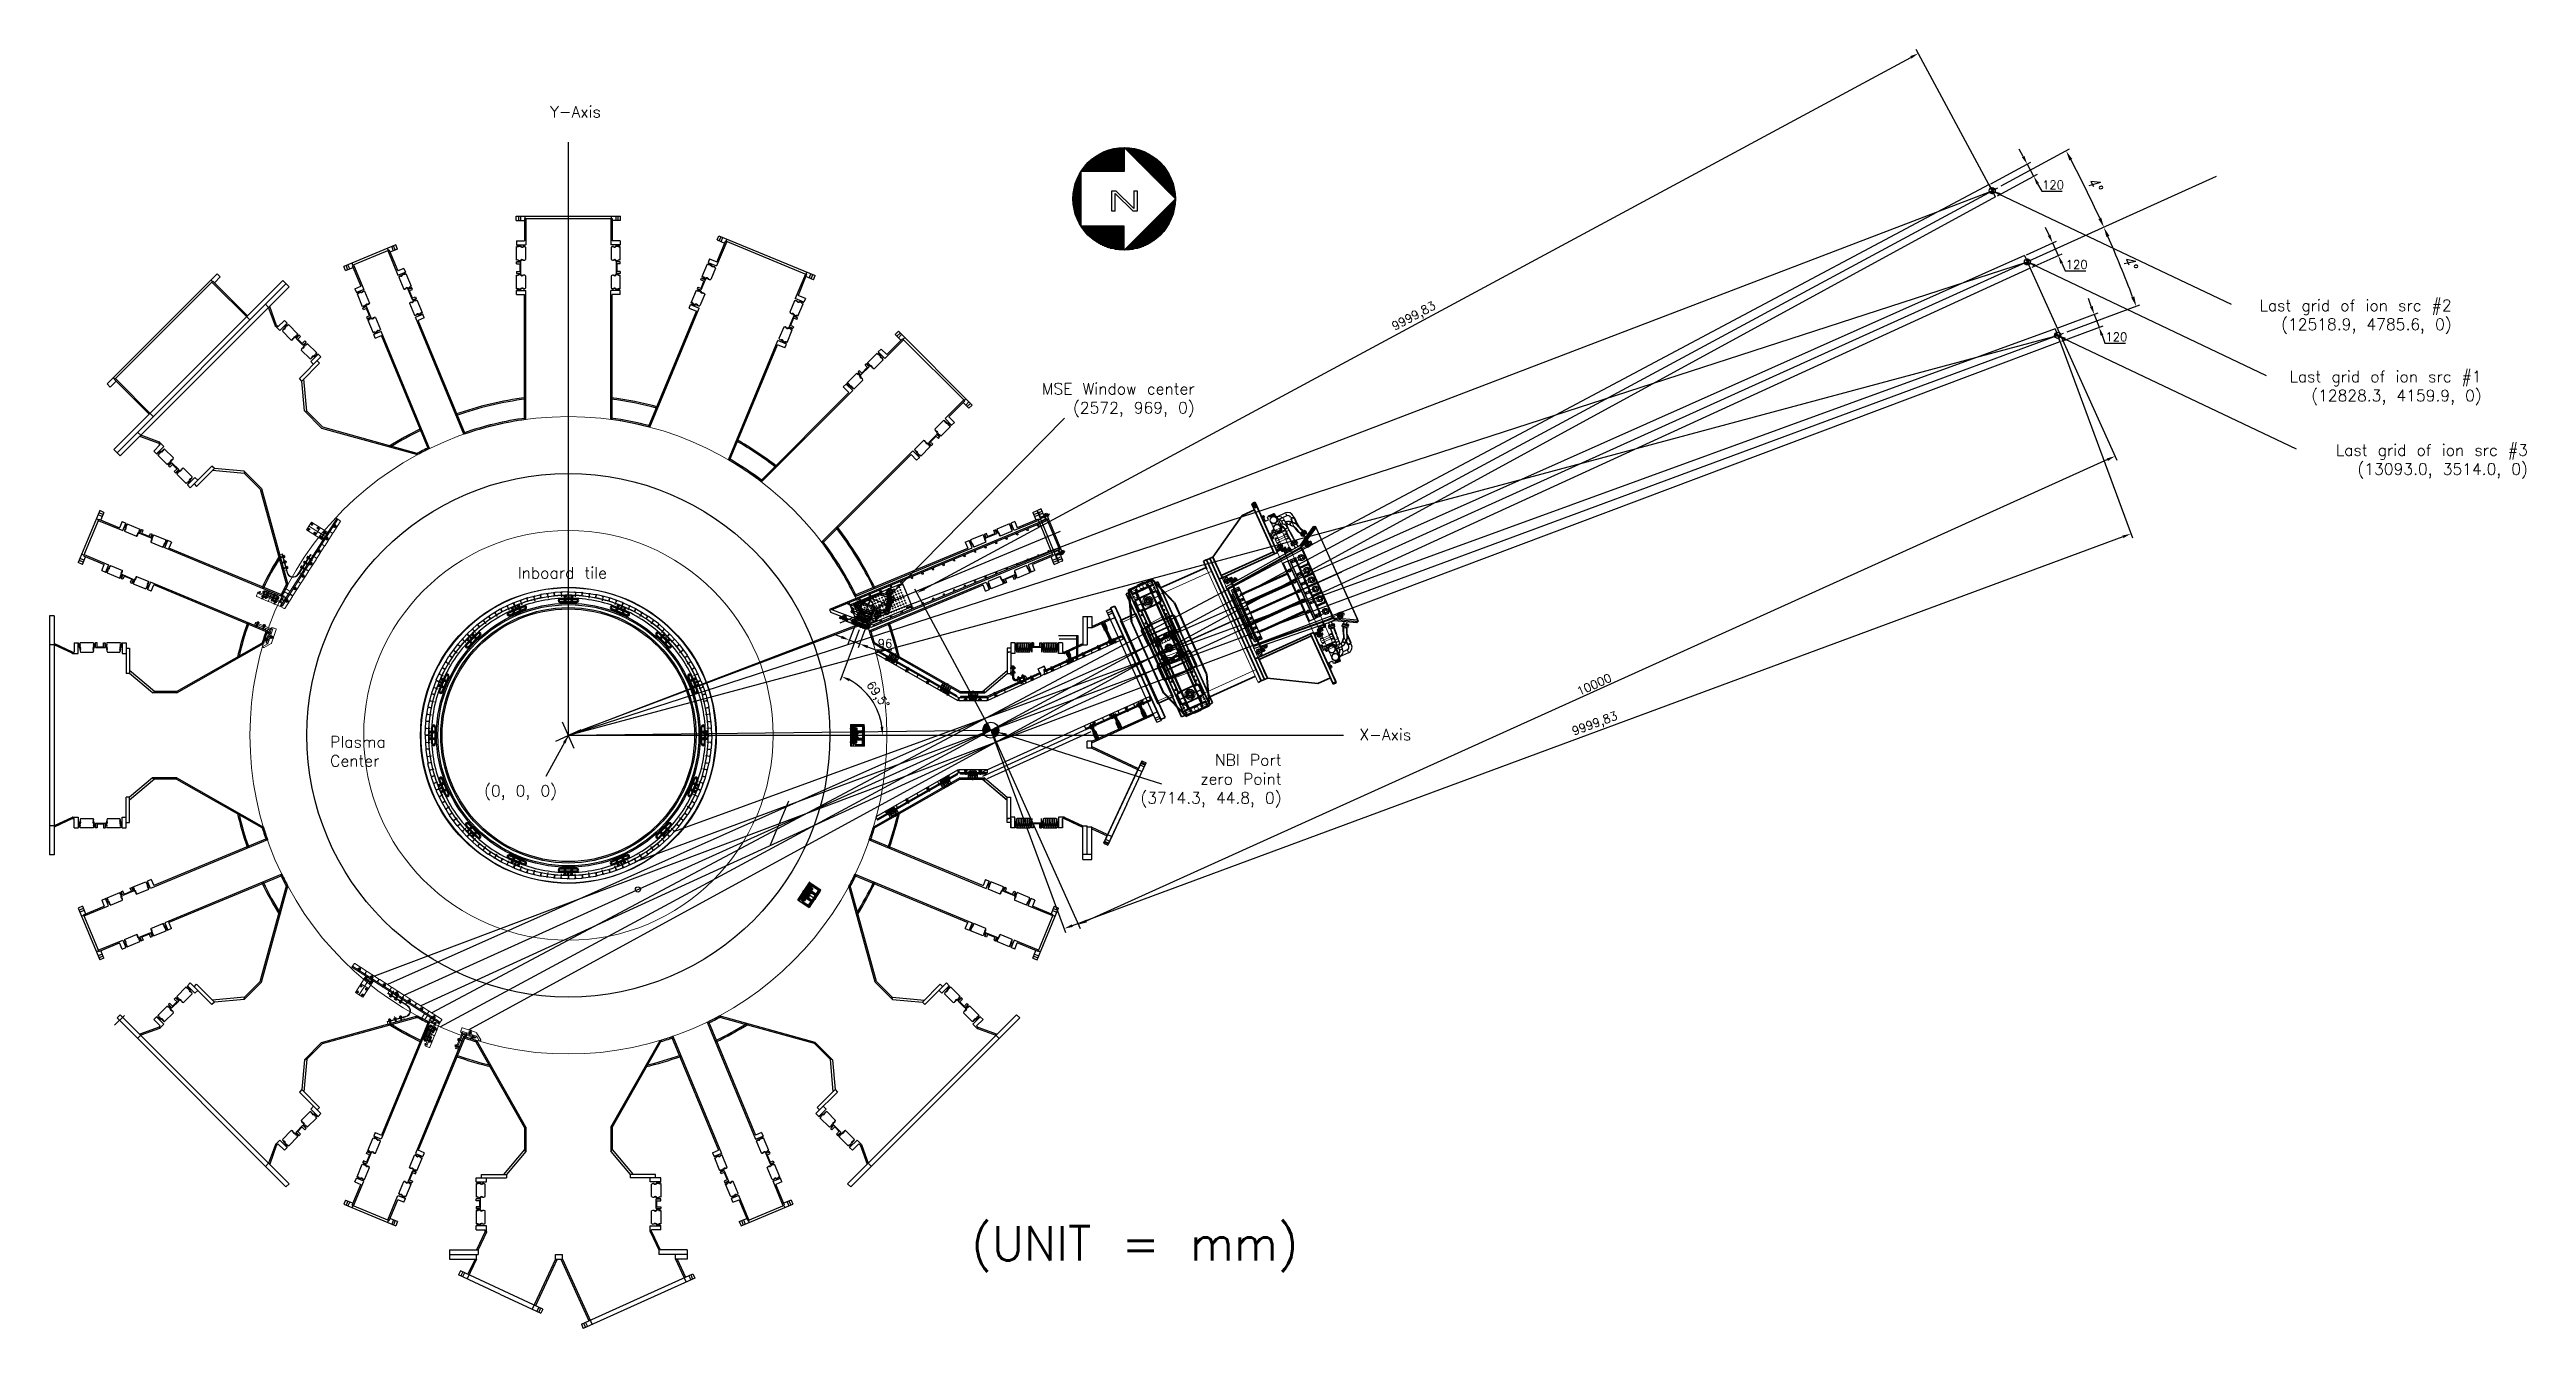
# Model space of a CAD drawing. Header units: millimetres. Extents: x -4562 to 17216, y -5211 to 6025.
import ezdxf
from ezdxf.lldxf.tags import DXFTag

# ---------------------------------------------------------------- set-up
doc = ezdxf.new("R2010")
doc.units = ezdxf.units.MM
doc.linetypes.add('DASHED2', pattern=[0.375, 0.25, -0.125])
doc.linetypes.add('PHANTOM1', pattern=[0.8, 0.45, -0.05, 0.1, -0.05, 0.1, -0.05])
for name, color, linetype in [('2', 2, 'HIDDEN'), ('3', 3, 'DASHED'), ('B', 2, 'Continuous'), ('C', 1, 'CENTER'), ('cl', 2, 'CENTER'), ('D', 6, 'HIDDEN'), ('DIM', 2, 'Continuous'), ('E', 4, 'PHANTOM1'), ('F', 3, 'Continuous'), ('LAYER7', 7, 'Continuous'), ('pl', 6, 'PHANTOM'), ('VV', 4, 'PHANTOM'), ('도면층2', 2, 'PHANTOM'), ('도면층3', 3, 'Continuous'), ('도면층4', 4, 'HIDDEN'), ('도면층7', 7, 'Continuous')]:
    doc.layers.add(name, color=color, linetype=linetype)
for name, color, linetype, lineweight in [('4', 2, 'DASHED2', 20), ('Hidden Edges(ISO)', 136, 'DASHED', 9), ('Visible Edges(ISO)', 7, 'Continuous', 35)]:
    doc.layers.add(name, color=color, linetype=linetype, lineweight=lineweight)
doc.styles.add('s', font='romans.shx', dxfattribs={"width": 0.75, "oblique": 10, "bigfont": 'whgtxt.shx'})
doc.styles.get("Standard").update_dxf_attribs({"font": 'txt.shx', "bigfont": 'whgtxt.shx'})
tags = doc.linetypes.add('CACHE', pattern=[0.375, 0.25, -0.125]).pattern_tags.tags
tags[6:7] = [DXFTag(74, 4), DXFTag(75, 0), DXFTag(340, '0'), DXFTag(46, 1.0), DXFTag(50, 0.0), DXFTag(44, 0.0), DXFTag(45, 0.0)]
tags[4:5] = [DXFTag(74, 4), DXFTag(75, 0), DXFTag(340, '0'), DXFTag(46, 1.0), DXFTag(50, 0.0), DXFTag(44, 0.0), DXFTag(45, 0.0)]
tags = doc.linetypes.add('CENTER', pattern=[50.8, 31.75, -6.35, 6.35, -6.35]).pattern_tags.tags
tags[10:11] = [DXFTag(74, 4), DXFTag(75, 0), DXFTag(340, '0'), DXFTag(46, 1.0), DXFTag(50, 0.0), DXFTag(44, 0.0), DXFTag(45, 0.0)]
tags[8:9] = [DXFTag(74, 4), DXFTag(75, 0), DXFTag(340, '0'), DXFTag(46, 1.0), DXFTag(50, 0.0), DXFTag(44, 0.0), DXFTag(45, 0.0)]
tags[6:7] = [DXFTag(74, 4), DXFTag(75, 0), DXFTag(340, '0'), DXFTag(46, 1.0), DXFTag(50, 0.0), DXFTag(44, 0.0), DXFTag(45, 0.0)]
tags[4:5] = [DXFTag(74, 4), DXFTag(75, 0), DXFTag(340, '0'), DXFTag(46, 1.0), DXFTag(50, 0.0), DXFTag(44, 0.0), DXFTag(45, 0.0)]
tags = doc.linetypes.add('DASHED', pattern=[0.75, 0.5, -0.25]).pattern_tags.tags
tags[6:7] = [DXFTag(74, 4), DXFTag(75, 0), DXFTag(340, '0'), DXFTag(46, 1.0), DXFTag(50, 0.0), DXFTag(44, 0.0), DXFTag(45, 0.0)]
tags[4:5] = [DXFTag(74, 4), DXFTag(75, 0), DXFTag(340, '0'), DXFTag(46, 1.0), DXFTag(50, 0.0), DXFTag(44, 0.0), DXFTag(45, 0.0)]
tags = doc.linetypes.add('HIDDEN', pattern=[3, 2, -1]).pattern_tags.tags
tags[6:7] = [DXFTag(74, 4), DXFTag(75, 0), DXFTag(340, '0'), DXFTag(46, 1.0), DXFTag(50, 0.0), DXFTag(44, 0.0), DXFTag(45, 0.0)]
tags[4:5] = [DXFTag(74, 4), DXFTag(75, 0), DXFTag(340, '0'), DXFTag(46, 1.0), DXFTag(50, 0.0), DXFTag(44, 0.0), DXFTag(45, 0.0)]
tags = doc.linetypes.add('HIDDEN2', pattern=[4.7625, 3.175, -1.5875]).pattern_tags.tags
tags[6:7] = [DXFTag(74, 4), DXFTag(75, 0), DXFTag(340, '0'), DXFTag(46, 1.0), DXFTag(50, 0.0), DXFTag(44, 0.0), DXFTag(45, 0.0)]
tags[4:5] = [DXFTag(74, 4), DXFTag(75, 0), DXFTag(340, '0'), DXFTag(46, 1.0), DXFTag(50, 0.0), DXFTag(44, 0.0), DXFTag(45, 0.0)]
tags = doc.linetypes.add('PHANTOM', pattern=[17.5, 10, -1.5, 1.5, -1.5, 1.5, -1.5]).pattern_tags.tags
tags[14:15] = [DXFTag(74, 4), DXFTag(75, 0), DXFTag(340, '0'), DXFTag(46, 1.0), DXFTag(50, 0.0), DXFTag(44, 0.0), DXFTag(45, 0.0)]
tags[12:13] = [DXFTag(74, 4), DXFTag(75, 0), DXFTag(340, '0'), DXFTag(46, 1.0), DXFTag(50, 0.0), DXFTag(44, 0.0), DXFTag(45, 0.0)]
tags[10:11] = [DXFTag(74, 4), DXFTag(75, 0), DXFTag(340, '0'), DXFTag(46, 1.0), DXFTag(50, 0.0), DXFTag(44, 0.0), DXFTag(45, 0.0)]
tags[8:9] = [DXFTag(74, 4), DXFTag(75, 0), DXFTag(340, '0'), DXFTag(46, 1.0), DXFTag(50, 0.0), DXFTag(44, 0.0), DXFTag(45, 0.0)]
tags[6:7] = [DXFTag(74, 4), DXFTag(75, 0), DXFTag(340, '0'), DXFTag(46, 1.0), DXFTag(50, 0.0), DXFTag(44, 0.0), DXFTag(45, 0.0)]
tags[4:5] = [DXFTag(74, 4), DXFTag(75, 0), DXFTag(340, '0'), DXFTag(46, 1.0), DXFTag(50, 0.0), DXFTag(44, 0.0), DXFTag(45, 0.0)]
doc.dimstyles.new('AM_ISO$2', dxfattribs={"dimtxt": 3, "dimasz": 2.5, "dimexe": 1, "dimexo": 1, "dimgap": 1, "dimtad": 1, "dimdsep": 46, "dimtxsty": 's', "dimcen": 0, "dimclrd": 4, "dimclre": 4, "dimclrt": 3, "dimazin": 2, "dimtp": 0.1, "dimtm": 0.1, "dimtfac": 0.71, "dimtmove": 0, "dimatfit": 3, "dimfxl": 1, "dimlwd": 25, "dimlwe": 25, "dimarcsym": 0})
doc.dimstyles.new('ISO-25', dxfattribs={"dimscale": 30, "dimtxt": 2.5, "dimasz": 2.5, "dimexe": 1.25, "dimexo": 0.625, "dimtad": 1, "dimtoh": 1, "dimrnd": 0.005, "dimtxsty": 'Standard', "dimcen": 0, "dimazin": 2, "dimtfac": 1, "dimtmove": 0, "dimatfit": 3, "dimfxl": 1, "dimarcsym": 0})
pattern_1 = [(92, (-137.3, -744.11), (-47.596, -1.662), []), (92, (-121.987, -727.69), (-47.596, -1.662), [])]
pattern_2 = [(92, (-137.298, -744.109), (-15.86533, -0.55403), [])]
pattern_3 = [(88, (-6855.3084, -3510.8899), (-1.24923853, 0.04362437), [])]
pattern_4 = [(88, (-6961.26688, -3262.37603), (-0.1249238534, 0.004362437), [])]
pattern_5 = [(178, (3740.02248, 6716.73773), (0.004362437, 0.1249238534), [])]

msp = doc.modelspace()

# ---------------------------------------------------------------- texts
at = {"layer": '도면층7', "color": 0, "linetype": 'ByBlock', "char_height": 100, "attachment_point": 9}
for s, insert in [('Y-Axis', (285.081, 5429.302)), ('Last grid of ion src #2\\P(12518.9, 4785.6, 0)', (16558.029, 3527.605)), ('MSE Window center\\P(2572, 969, 0)', (5506.16, 2794.784)), ('Last grid of ion src #1\\P(12828.3, 4159.9, 0)', (16822.05, 2901.949)), ('Last grid of ion src #3\\P(13093.0, 3514.0, 0) ', (17228.785, 2256.101)), ('X-Axis', (7410.045, -43.88)), ('NBI Port\\Pzero Point\\P(3714.3, 44.8, 0)', (6270.85, -633.181)), ('(0, 0, 0)', (-100.328, -571.188))]:
    msp.add_mtext(s, dxfattribs=dict(at, insert=insert))
at = {"layer": '도면층7', "lineweight": 0, "char_height": 100, "attachment_point": 1}
for s, insert, width in [('Inboard tile', (-445.103, 1477.144), 3125.72477), ('Plasma\\PCenter', (-2094.506, -7.853), 1122.83628)]:
    msp.add_mtext(s, dxfattribs=dict(at, insert=insert, width=width))
at = {"layer": '도면층7', "color": 3, "linetype": 'ByBlock', "insert": (6417.813, -4713.95), "char_height": 300, "attachment_point": 9}
msp.add_mtext('(UNIT = mm)', dxfattribs=at)

# ---------------------------------------------------------------- blocks, each defined once
blk = doc.blocks.new('NBI-ent')
at = {"color": 7, "linetype": 'Continuous'}
for p, q in [((4180, 568), (4864, 877)), ((4685, 981), (4713, 993)), ((4685, 981), (4704, 940)), ((4704, 940), (4731, 952)), ((4705, 940), (4710, 929)), ((4716, 932), (4711, 943)), ((4714, 920), (4711, 927)), ((4713, 993), (4731, 952)), ((4713, 930), (4732, 938)), ((4717, 930), (4720, 923)), ((4717, 921), (4736, 929)), ((4720, 922), (4757, 839)), ((4729, 938), (4724, 949)), ((4726, 911), (4725, 909)), ((4726, 911), (4737, 916)), ((4730, 952), (4735, 941)), ((4730, 936), (4733, 929)), ((4734, 928), (4771, 846)), ((4739, 932), (4736, 939)), ((4737, 916), (4740, 915)), ((4864, 877), (4879, 844)), ((2702, 715), (2719, 746)), ((3414, 339), (2714, 737)), ((3427, 332), (2714, 736)), ((3419, 348), (2719, 746)), ((2832, 721), (2815, 691)), ((2815, 691), (2884, 652)), ((2822, 703), (2891, 664)), ((2832, 721), (2901, 681)), ((2901, 681), (2884, 652)), ((4182, 557), (4868, 867)), ((4185, 559), (4868, 867)), ((4373, 725), (4400, 737)), ((4373, 725), (4383, 703)), ((4383, 703), (4410, 715)), ((4384, 703), (4389, 692)), ((4395, 695), (4390, 706)), ((4393, 683), (4390, 690)), ((4392, 693), (4411, 701)), ((4395, 676), (4422, 688)), ((4395, 676), (4399, 666)), ((4396, 693), (4399, 686)), ((4397, 684), (4415, 692)), ((4399, 685), (4401, 678)), ((4400, 737), (4410, 715)), ((4408, 701), (4403, 712)), ((4409, 714), (4414, 704)), ((4409, 699), (4412, 692)), ((4413, 691), (4416, 685)), ((4418, 694), (4415, 702)), ((4422, 688), (4427, 679)), ((4458, 682), (4468, 659)), ((4595, 743), (4605, 721)), ((4732, 805), (4742, 782)), ((4750, 836), (4778, 849)), ((4750, 836), (4755, 827)), ((4778, 849), (4782, 839)), ((2880, 613), (2893, 636)), ((3063, 510), (3075, 532)), ((3293, 459), (3276, 429)), ((3283, 442), (3352, 402)), ((3293, 459), (3362, 419)), ((3676, 340), (4147, 553)), ((3678, 330), (4152, 544)), ((3687, 333), (4152, 543)), ((3889, 611), (3889, 531)), ((3889, 611), (3904, 611)), ((3889, 531), (3904, 531)), ((3904, 611), (3914, 611)), ((3904, 611), (3904, 511)), ((3914, 611), (3914, 511)), ((3916, 598), (3914, 598)), ((3916, 585), (3914, 585)), ((3916, 558), (3914, 558)), ((3916, 545), (3914, 545)), ((3915, 598), (3916, 595)), ((3915, 595), (3916, 591)), ((3916, 595), (3915, 595)), ((3915, 591), (3916, 587)), ((3915, 587), (3915, 585)), ((3916, 587), (3915, 587)), ((3915, 558), (3916, 555)), ((3916, 555), (3915, 555)), ((3915, 555), (3916, 551)), ((3915, 551), (3916, 547)), ((3916, 547), (3915, 547)), ((3915, 547), (3915, 545)), ((3916, 598), (3916, 585)), ((3924, 598), (3916, 598)), ((3924, 585), (3916, 585)), ((3916, 558), (3916, 545)), ((3924, 558), (3916, 558)), ((3924, 545), (3916, 545)), ((3924, 598), (3924, 597)), ((3924, 597), (3924, 585)), ((3924, 585), (3924, 585)), ((3924, 558), (3924, 557)), ((3924, 557), (3924, 545)), ((3924, 545), (3924, 545)), ((3942, 493), (4015, 526)), ((3946, 484), (4019, 517)), ((3946, 484), (3955, 466)), ((3954, 498), (3951, 504)), ((3952, 511), (3959, 514)), ((3958, 514), (3952, 512)), ((3952, 512), (3952, 511)), ((3954, 506), (3952, 511)), ((3963, 510), (3953, 505)), ((3957, 500), (3955, 505)), ((3959, 514), (3958, 514)), ((3961, 509), (3959, 514)), ((3964, 503), (3961, 508)), ((3967, 505), (3965, 510)), ((3988, 527), (3996, 530)), ((3989, 528), (3988, 527)), ((3991, 522), (3988, 527)), ((3990, 515), (3988, 520)), ((3995, 531), (3989, 528)), ((3999, 526), (3989, 522)), ((3994, 516), (3991, 522)), ((4003, 449), (3992, 471)), ((3996, 530), (3995, 531)), ((3998, 526), (3996, 530)), ((4000, 519), (3998, 525)), ((4004, 521), (4001, 526)), ((4015, 526), (4027, 499)), ((4152, 543), (4147, 553)), ((4152, 543), (4152, 516)), ((4180, 568), (4185, 558)), ((4182, 557), (4182, 530)), ((4321, 620), (4332, 597)), ((3245, 406), (3258, 428)), ((3276, 429), (3345, 390)), ((3362, 419), (3345, 390)), ((3414, 339), (3419, 348)), ((3427, 332), (3427, 303)), ((3682, 329), (3432, 329)), ((3432, 329), (3432, 304)), ((3676, 340), (3447, 340)), ((3447, 340), (3447, 329)), ((3678, 330), (3447, 330)), ((3517, 374), (3517, 340)), ((3517, 374), (3597, 374)), ((3517, 354), (3597, 354)), ((3517, 340), (3597, 340)), ((3557, 330), (3557, 304)), ((3597, 374), (3597, 340)), ((3678, 330), (3676, 340)), ((3678, 330), (3678, 329)), ((3682, 329), (3682, 304)), ((3687, 334), (3687, 306)), ((3843, 377), (3833, 399)), ((4547, 59), (5117, 316)), ((4547, 59), (5117, 316)), ((4552, 50), (5121, 307)), ((4980, 255), (4970, 278)), ((5016, 248), (5012, 257)), ((5016, 248), (5043, 261)), ((5037, 219), (5022, 251)), ((5034, 231), (5031, 232)), ((5034, 231), (5045, 236)), ((5035, 218), (5054, 226)), ((5051, 225), (5037, 258)), ((5042, 211), (5038, 218)), ((5043, 261), (5039, 270)), ((5045, 236), (5046, 238)), ((5054, 217), (5051, 224)), ((5057, 227), (5060, 220)), ((5066, 207), (5061, 218)), ((5107, 339), (5121, 307)), ((4552, 50), (4537, 82)), ((4594, 58), (4590, 67)), ((4594, 58), (4622, 70)), ((4615, 29), (4601, 61)), ((4612, 40), (4610, 41)), ((4610, 25), (4614, 18)), ((4612, 40), (4623, 45)), ((4613, 28), (4632, 36)), ((4630, 35), (4615, 68)), ((4619, 5), (4615, 16)), ((4620, 21), (4617, 28)), ((4617, 18), (4636, 27)), ((4622, 70), (4618, 80)), ((4618, 5), (4646, 17)), ((4637, -36), (4618, 5)), ((4621, 19), (4626, 8)), ((4623, 45), (4624, 48)), ((4633, 27), (4629, 34)), ((4633, 25), (4638, 14)), ((4636, 37), (4639, 29)), ((4645, 17), (4640, 28)), ((4664, -24), (4646, 17)), ((4707, 131), (4696, 154)), ((4797, 150), (4793, 159)), ((4797, 150), (4824, 162)), ((4818, 120), (4804, 152)), ((4815, 132), (4812, 133)), ((4813, 117), (4816, 110)), ((4815, 132), (4826, 137)), ((4816, 119), (4835, 128)), ((4822, 97), (4817, 108)), ((4833, 127), (4818, 159)), ((4824, 162), (4820, 171)), ((4823, 112), (4820, 120)), ((4820, 110), (4839, 119)), ((4821, 96), (4849, 109)), ((4840, 55), (4821, 96)), ((4824, 111), (4829, 100)), ((4826, 137), (4827, 139)), ((4835, 118), (4832, 125)), ((4843, 193), (4833, 216)), ((4836, 116), (4841, 105)), ((4838, 128), (4842, 121)), ((4840, 55), (4867, 68)), ((4848, 108), (4843, 119)), ((4867, 68), (4849, 109)), ((5032, 216), (5035, 208)), ((5041, 196), (5036, 206)), ((5039, 209), (5058, 217)), ((5040, 195), (5067, 207)), ((5058, 154), (5040, 195)), ((5042, 209), (5047, 198)), ((5055, 215), (5060, 204)), ((5058, 154), (5086, 166)), ((5086, 166), (5067, 207)), ((4637, -36), (4664, -24)), ((3427, -332), (2714, -736)), ((3414, -339), (2714, -737)), ((3419, -348), (2719, -746)), ((3245, -406), (3258, -428)), ((3276, -429), (3345, -390)), ((3293, -459), (3276, -429)), ((3283, -442), (3352, -402)), ((3293, -459), (3362, -419)), ((3362, -419), (3345, -390)), ((3414, -339), (3419, -348)), ((3427, -332), (3427, -303)), ((3432, -304), (3432, -329)), ((3682, -329), (3432, -329)), ((3447, -340), (3447, -329)), ((3672, -330), (3447, -330)), ((3672, -340), (3447, -340)), ((3517, -340), (3597, -340)), ((3517, -374), (3517, -340)), ((3517, -354), (3597, -354)), ((3517, -374), (3597, -374)), ((3557, -304), (3557, -330)), ((3597, -374), (3597, -340)), ((3672, -340), (3672, -329)), ((3682, -304), (3682, -329)), ((2815, -691), (2884, -652)), ((2880, -613), (2893, -636)), ((2901, -681), (2884, -652)), ((3063, -510), (3075, -532)), ((2702, -715), (2719, -746)), ((2832, -721), (2815, -691)), ((2822, -703), (2891, -664)), ((2832, -721), (2901, -681))]:
    blk.add_line(p, q, dxfattribs=at)
at = {"color": 1, "linetype": 'CENTER'}
for p, q in [((4691, 1004), (4781, 805)), ((4707, 974), (4722, 981)), ((2790, 658), (2814, 700)), ((2851, 714), (2818, 656)), ((2876, 718), (2834, 645)), ((2886, 694), (2852, 636)), ((4379, 749), (4425, 645)), ((4403, 623), (4382, 667)), ((4393, 724), (4407, 730)), ((4539, 684), (4519, 729)), ((4676, 746), (4656, 791)), ((4813, 808), (4793, 852)), ((2968, 556), (2992, 599)), ((3151, 453), (3175, 495)), ((3312, 452), (3278, 394)), ((3337, 456), (3295, 383)), ((3883, 591), (3929, 591)), ((3883, 551), (3929, 551)), ((3954, 516), (3983, 452)), ((3990, 532), (4019, 468)), ((4085, 479), (4065, 524)), ((4193, 559), (4184, 580)), ((4266, 561), (4246, 606)), ((3347, 433), (3313, 374)), ((3329, 351), (3353, 394)), ((3494, 299), (3494, 347)), ((3537, 378), (3537, 311)), ((3557, 394), (3557, 330)), ((3577, 378), (3577, 311)), ((3619, 299), (3619, 347)), ((3766, 335), (3746, 380)), ((4899, 252), (4919, 207)), ((5080, 143), (5013, 292)), ((5036, 314), (5056, 269)), ((4658, -47), (4591, 101)), ((4614, 123), (4634, 79)), ((4762, 190), (4782, 146)), ((4861, 44), (4794, 193)), ((4850, 76), (4864, 83)), ((5068, 175), (5083, 181)), ((4647, -15), (4661, -9)), ((3312, -452), (3278, -394)), ((3337, -456), (3295, -383)), ((3347, -433), (3313, -374)), ((3329, -351), (3353, -394)), ((3494, -299), (3494, -347)), ((3537, -378), (3537, -309)), ((3557, -394), (3557, -330)), ((3577, -378), (3577, -309)), ((3619, -299), (3619, -347)), ((2876, -718), (2834, -645)), ((2886, -694), (2852, -636)), ((2968, -556), (2992, -599)), ((3151, -453), (3175, -495)), ((2790, -658), (2814, -700)), ((2851, -714), (2818, -656))]:
    blk.add_line(p, q, dxfattribs=at)
at = {"color": 6, "linetype": 'HIDDEN'}
for p, q in [((4698, 975), (4697, 971)), ((4697, 971), (4701, 964)), ((4702, 981), (4698, 975)), ((4698, 975), (4708, 980)), ((4698, 975), (4702, 966)), ((4701, 964), (4715, 970)), ((4702, 966), (4701, 964)), ((4701, 964), (4710, 943)), ((4702, 981), (4708, 980)), ((4702, 966), (4713, 971)), ((4702, 966), (4712, 943)), ((4708, 980), (4710, 978)), ((4708, 980), (4711, 979)), ((4710, 978), (4718, 982)), ((4712, 973), (4720, 977)), ((4712, 973), (4713, 971)), ((4713, 974), (4715, 970)), ((4713, 971), (4723, 948)), ((4713, 971), (4715, 970)), ((4715, 970), (4725, 949)), ((2784, 668), (2791, 679)), ((2788, 668), (2792, 674)), ((2788, 668), (2788, 667)), ((2788, 667), (2799, 661)), ((2808, 669), (2791, 679)), ((2792, 678), (2791, 677)), ((2792, 677), (2791, 677)), ((2791, 676), (2791, 676)), ((2795, 675), (2791, 676)), ((2795, 674), (2791, 676)), ((2794, 673), (2791, 676)), ((2791, 675), (2791, 676)), ((2794, 673), (2791, 675)), ((2805, 669), (2792, 677)), ((2792, 674), (2803, 668)), ((2792, 674), (2803, 668)), ((2792, 674), (2803, 668)), ((2794, 673), (2795, 675)), ((2794, 673), (2794, 673)), ((2794, 673), (2794, 673)), ((2801, 669), (2794, 673)), ((2796, 676), (2795, 674)), ((2795, 675), (2796, 676)), ((2795, 675), (2802, 671)), ((2795, 675), (2795, 675)), ((2795, 674), (2795, 674)), ((2796, 676), (2807, 696)), ((2801, 687), (2796, 676)), ((2796, 677), (2797, 677)), ((2808, 695), (2797, 677)), ((2797, 677), (2803, 674)), ((2800, 661), (2799, 661)), ((2800, 661), (2803, 668)), ((2801, 669), (2803, 672)), ((2801, 669), (2805, 667)), ((2801, 669), (2801, 669)), ((2801, 669), (2805, 668)), ((2801, 669), (2801, 669)), ((2803, 672), (2802, 670)), ((2802, 671), (2805, 668)), ((2802, 671), (2802, 671)), ((2802, 670), (2805, 668)), ((2802, 670), (2802, 670)), ((2802, 658), (2808, 669)), ((2803, 672), (2814, 692)), ((2813, 692), (2803, 674)), ((2809, 682), (2803, 672)), ((2803, 674), (2803, 673)), ((2805, 669), (2806, 669)), ((2805, 668), (2805, 668)), ((2805, 667), (2805, 668)), ((2806, 694), (2807, 694)), ((2806, 694), (2813, 690)), ((2807, 670), (2806, 669)), ((2807, 694), (2813, 691)), ((2817, 679), (2809, 664)), ((2830, 653), (2809, 664)), ((2813, 691), (2813, 690)), ((2815, 665), (2819, 671)), ((2815, 665), (2816, 664)), ((2816, 664), (2826, 658)), ((2818, 674), (2817, 672)), ((2817, 672), (2833, 664)), ((2834, 665), (2818, 674)), ((2819, 675), (2819, 674)), ((2823, 673), (2819, 675)), ((2822, 672), (2819, 674)), ((2823, 673), (2819, 674)), ((2819, 674), (2819, 674)), ((2834, 669), (2820, 677)), ((2820, 676), (2820, 677)), ((2824, 674), (2820, 677)), ((2823, 674), (2820, 676)), ((2823, 673), (2820, 676)), ((2820, 676), (2820, 676)), ((2846, 713), (2821, 670)), ((2822, 672), (2821, 670)), ((2827, 684), (2822, 676)), ((2823, 673), (2822, 672)), ((2822, 672), (2829, 668)), ((2823, 674), (2830, 670)), ((2823, 674), (2824, 674)), ((2823, 673), (2823, 674)), ((2823, 673), (2830, 669)), ((2823, 673), (2830, 669)), ((2823, 673), (2823, 673)), ((2824, 674), (2831, 670)), ((2827, 658), (2826, 658)), ((2827, 658), (2830, 665)), ((2853, 709), (2828, 666)), ((2835, 696), (2828, 684)), ((2829, 668), (2828, 666)), ((2829, 668), (2833, 666)), ((2830, 685), (2831, 685)), ((2830, 670), (2834, 668)), ((2830, 670), (2831, 670)), ((2830, 669), (2830, 670)), ((2830, 669), (2830, 669)), ((2830, 669), (2833, 667)), ((2830, 669), (2830, 668)), ((2830, 669), (2833, 666)), ((2830, 669), (2834, 668)), ((2838, 667), (2830, 653)), ((2846, 713), (2831, 685)), ((2836, 682), (2831, 685)), ((2831, 670), (2834, 669)), ((2838, 678), (2833, 670)), ((2833, 667), (2833, 666)), ((2833, 666), (2833, 666)), ((2834, 665), (2833, 664)), ((2834, 668), (2834, 669)), ((2834, 668), (2834, 668)), ((2852, 709), (2836, 682)), ((2837, 681), (2836, 682)), ((2844, 691), (2837, 679)), ((2842, 707), (2843, 707)), ((2849, 703), (2842, 707)), ((2849, 704), (2843, 707)), ((2852, 659), (2844, 645)), ((2849, 703), (2849, 704)), ((2853, 654), (2852, 653)), ((2853, 654), (2868, 646)), ((2854, 655), (2854, 654)), ((2858, 653), (2854, 655)), ((2854, 654), (2854, 654)), ((2857, 653), (2854, 654)), ((2857, 652), (2854, 654)), ((2858, 655), (2855, 657)), ((2855, 656), (2855, 657)), ((2855, 657), (2869, 649)), ((2858, 653), (2855, 656)), ((2855, 656), (2855, 656)), ((2858, 654), (2855, 656)), ((2880, 693), (2856, 650)), ((2862, 665), (2857, 656)), ((2858, 653), (2857, 653)), ((2865, 650), (2858, 655)), ((2858, 654), (2858, 655)), ((2858, 653), (2858, 654)), ((2865, 650), (2858, 654)), ((2865, 649), (2858, 653)), ((2887, 689), (2863, 646)), ((2870, 676), (2863, 664)), ((2865, 665), (2866, 666)), ((2881, 693), (2866, 666)), ((2866, 666), (2871, 662)), ((2872, 659), (2867, 650)), ((2887, 690), (2871, 662)), ((2878, 671), (2871, 659)), ((2872, 661), (2871, 662)), ((2877, 687), (2878, 687)), ((2877, 687), (2884, 683)), ((2878, 687), (2884, 684)), ((2884, 683), (2884, 684)), ((4379, 728), (4388, 708)), ((4380, 725), (4395, 732)), ((4381, 728), (4380, 725)), ((4381, 728), (4392, 733)), ((4381, 729), (4391, 706)), ((4382, 659), (4391, 640)), ((4391, 638), (4382, 659)), ((4389, 661), (4383, 658)), ((4390, 660), (4383, 657)), ((4383, 658), (4383, 657)), ((4388, 708), (4389, 706)), ((4398, 642), (4389, 662)), ((4389, 662), (4397, 643)), ((4390, 660), (4389, 661)), ((4392, 734), (4395, 727)), ((4392, 733), (4395, 732)), ((4394, 734), (4397, 728)), ((4395, 727), (4403, 731)), ((4397, 723), (4405, 726)), ((4397, 723), (4402, 711)), ((4399, 723), (4404, 712)), ((4399, 655), (4404, 644)), ((4406, 687), (4404, 685)), ((4404, 685), (4410, 687)), ((4404, 685), (4412, 668)), ((4404, 685), (4404, 683)), ((4404, 683), (4412, 666)), ((4404, 669), (4408, 659)), ((4404, 644), (4440, 661)), ((4411, 660), (4404, 658)), ((4405, 657), (4404, 658)), ((4405, 682), (4411, 684)), ((4405, 680), (4412, 684)), ((4405, 680), (4405, 682)), ((4405, 654), (4432, 666)), ((4405, 654), (4432, 666)), ((4411, 659), (4405, 657)), ((4411, 659), (4405, 655)), ((4405, 655), (4406, 655)), ((4405, 654), (4407, 650)), ((4405, 654), (4405, 654)), ((4406, 687), (4410, 687)), ((4406, 670), (4407, 668)), ((4412, 658), (4406, 655)), ((4407, 668), (4420, 674)), ((4434, 662), (4407, 650)), ((4434, 662), (4407, 650)), ((4409, 665), (4421, 670)), ((4409, 664), (4422, 670)), ((4409, 665), (4409, 664)), ((4409, 664), (4412, 657)), ((4410, 687), (4417, 671)), ((4410, 687), (4411, 686)), ((4411, 686), (4419, 669)), ((4411, 684), (4412, 684)), ((4411, 667), (4412, 668)), ((4411, 660), (4417, 663)), ((4411, 659), (4418, 662)), ((4411, 660), (4411, 659)), ((4412, 658), (4411, 659)), ((4412, 668), (4417, 671)), ((4412, 658), (4418, 661)), ((4422, 661), (4416, 658)), ((4416, 658), (4418, 661)), ((4417, 654), (4416, 658)), ((4417, 671), (4418, 670)), ((4424, 666), (4417, 663)), ((4419, 655), (4417, 659)), ((4424, 665), (4418, 662)), ((4425, 664), (4418, 661)), ((4422, 661), (4418, 661)), ((4419, 676), (4420, 674)), ((4422, 656), (4420, 660)), ((4421, 670), (4422, 670)), ((4422, 677), (4426, 668)), ((4422, 670), (4425, 663)), ((4424, 657), (4422, 661)), ((4424, 666), (4430, 669)), ((4424, 665), (4430, 668)), ((4424, 665), (4431, 667)), ((4424, 666), (4424, 665)), ((4425, 664), (4424, 665)), ((4425, 664), (4431, 666)), ((4430, 668), (4430, 669)), ((4431, 667), (4431, 666)), ((4432, 666), (4434, 662)), ((4432, 666), (4432, 666)), ((4434, 662), (4434, 662)), ((4435, 672), (4440, 661)), ((4527, 722), (4519, 719)), ((4519, 721), (4528, 702)), ((4528, 700), (4519, 721)), ((4520, 720), (4519, 719)), ((4526, 722), (4520, 720)), ((4522, 711), (4527, 700)), ((4522, 698), (4541, 706)), ((4528, 686), (4522, 698)), ((4524, 698), (4524, 697)), ((4525, 697), (4524, 697)), ((4525, 724), (4534, 704)), ((4525, 697), (4539, 703)), ((4528, 699), (4525, 697)), ((4529, 698), (4525, 696)), ((4529, 697), (4525, 696)), ((4529, 697), (4525, 695)), ((4525, 697), (4525, 696)), ((4525, 695), (4525, 696)), ((4535, 703), (4526, 724)), ((4527, 722), (4526, 722)), ((4528, 702), (4527, 701)), ((4539, 701), (4527, 696)), ((4539, 701), (4527, 696)), ((4539, 701), (4527, 696)), ((4530, 689), (4527, 696)), ((4534, 704), (4528, 702)), ((4536, 702), (4528, 699)), ((4528, 700), (4529, 698)), ((4529, 697), (4528, 700)), ((4528, 699), (4528, 699)), ((4529, 697), (4537, 700)), ((4529, 698), (4529, 698)), ((4529, 697), (4529, 697)), ((4529, 697), (4529, 697)), ((4530, 689), (4531, 689)), ((4531, 714), (4536, 704)), ((4542, 693), (4531, 689)), ((4535, 704), (4534, 704)), ((4536, 702), (4535, 703)), ((4535, 703), (4536, 701)), ((4536, 701), (4540, 703)), ((4536, 701), (4540, 703)), ((4536, 702), (4540, 703)), ((4536, 702), (4536, 702)), ((4537, 700), (4536, 702)), ((4536, 701), (4536, 701)), ((4536, 700), (4536, 701)), ((4537, 700), (4536, 701)), ((4537, 700), (4540, 702)), ((4539, 705), (4540, 704)), ((4539, 703), (4540, 704)), ((4542, 694), (4539, 701)), ((4540, 702), (4540, 703)), ((4540, 703), (4540, 703)), ((4546, 694), (4541, 706)), ((4542, 694), (4542, 693)), ((4664, 762), (4655, 782)), ((4663, 784), (4656, 781)), ((4662, 784), (4656, 781)), ((4656, 783), (4664, 763)), ((4656, 781), (4656, 781)), ((4659, 772), (4664, 762)), ((4659, 759), (4677, 768)), ((4664, 747), (4659, 759)), ((4660, 760), (4661, 758)), ((4662, 759), (4661, 758)), ((4662, 785), (4671, 766)), ((4663, 784), (4662, 784)), ((4662, 759), (4676, 765)), ((4665, 760), (4662, 758)), ((4665, 760), (4662, 758)), ((4666, 759), (4662, 758)), ((4666, 758), (4662, 757)), ((4662, 757), (4662, 758)), ((4662, 758), (4662, 758)), ((4672, 765), (4663, 786)), ((4671, 766), (4664, 763)), ((4664, 763), (4664, 762)), ((4676, 763), (4664, 757)), ((4676, 763), (4664, 757)), ((4676, 763), (4664, 757)), ((4664, 762), (4665, 760)), ((4666, 758), (4664, 762)), ((4667, 751), (4664, 757)), ((4672, 764), (4665, 760)), ((4665, 760), (4665, 760)), ((4665, 760), (4665, 760)), ((4666, 758), (4673, 762)), ((4666, 759), (4666, 759)), ((4666, 758), (4666, 759)), ((4667, 776), (4672, 765)), ((4678, 755), (4667, 750)), ((4667, 751), (4667, 750)), ((4671, 766), (4671, 766)), ((4672, 764), (4672, 765)), ((4672, 765), (4673, 763)), ((4672, 764), (4673, 764)), ((4673, 762), (4672, 764)), ((4673, 764), (4676, 765)), ((4673, 762), (4677, 764)), ((4673, 763), (4677, 764)), ((4673, 762), (4677, 764)), ((4673, 763), (4673, 763)), ((4673, 762), (4673, 762)), ((4673, 762), (4673, 762)), ((4676, 767), (4677, 765)), ((4676, 765), (4677, 764)), ((4676, 765), (4677, 765)), ((4679, 756), (4676, 763)), ((4683, 756), (4677, 768)), ((4677, 764), (4677, 764)), ((4679, 756), (4678, 755)), ((4754, 816), (4759, 805)), ((4760, 845), (4759, 843)), ((4759, 843), (4767, 827)), ((4759, 829), (4763, 820)), ((4759, 805), (4796, 821)), ((4760, 845), (4765, 848)), ((4762, 848), (4760, 845)), ((4760, 845), (4767, 829)), ((4760, 841), (4768, 844)), ((4760, 841), (4761, 842)), ((4760, 814), (4788, 827)), ((4766, 821), (4760, 818)), ((4767, 820), (4760, 818)), ((4760, 818), (4760, 818)), ((4761, 815), (4760, 814)), ((4760, 814), (4762, 811)), ((4761, 842), (4766, 845)), ((4761, 815), (4787, 827)), ((4767, 820), (4761, 816)), ((4767, 819), (4761, 815)), ((4761, 816), (4761, 815)), ((4762, 848), (4765, 848)), ((4762, 830), (4763, 829)), ((4789, 823), (4762, 811)), ((4762, 811), (4763, 810)), ((4763, 829), (4775, 834)), ((4789, 822), (4763, 810)), ((4764, 825), (4777, 831)), ((4765, 826), (4764, 825)), ((4764, 825), (4767, 818)), ((4765, 848), (4767, 846)), ((4765, 848), (4772, 831)), ((4765, 826), (4776, 831)), ((4766, 845), (4768, 844)), ((4766, 827), (4767, 829)), ((4766, 821), (4773, 823)), ((4766, 821), (4767, 820)), ((4767, 846), (4774, 830)), ((4767, 829), (4772, 831)), ((4767, 820), (4773, 823)), ((4767, 819), (4774, 822)), ((4767, 819), (4767, 820)), ((4771, 819), (4773, 822)), ((4777, 821), (4771, 819)), ((4773, 815), (4771, 819)), ((4772, 831), (4774, 831)), ((4779, 826), (4773, 823)), ((4780, 825), (4773, 823)), ((4777, 821), (4773, 822)), ((4774, 816), (4773, 819)), ((4780, 825), (4774, 822)), ((4775, 836), (4775, 834)), ((4776, 831), (4777, 831)), ((4777, 817), (4776, 821)), ((4777, 837), (4781, 828)), ((4777, 831), (4780, 824)), ((4779, 818), (4777, 821)), ((4779, 826), (4785, 830)), ((4779, 826), (4780, 826)), ((4780, 825), (4786, 829)), ((4780, 825), (4786, 828)), ((4780, 825), (4786, 827)), ((4780, 825), (4780, 826)), ((4786, 829), (4785, 830)), ((4786, 828), (4786, 827)), ((4787, 827), (4788, 827)), ((4788, 827), (4789, 823)), ((4789, 823), (4789, 822)), ((4791, 832), (4796, 821)), ((4801, 823), (4792, 844)), ((4800, 846), (4793, 842)), ((4799, 846), (4793, 843)), ((4793, 844), (4801, 825)), ((4793, 843), (4793, 842)), ((4796, 834), (4801, 823)), ((4796, 821), (4814, 829)), ((4801, 809), (4796, 821)), ((4797, 822), (4798, 820)), ((4798, 821), (4813, 827)), ((4802, 822), (4798, 820)), ((4798, 821), (4798, 820)), ((4798, 820), (4799, 819)), ((4808, 827), (4799, 847)), ((4799, 847), (4807, 828)), ((4800, 846), (4799, 846)), ((4802, 821), (4799, 819)), ((4802, 821), (4799, 819)), ((4803, 820), (4799, 819)), ((4799, 819), (4799, 819)), ((4812, 824), (4800, 819)), ((4812, 824), (4800, 819)), ((4812, 824), (4800, 819)), ((4804, 812), (4800, 819)), ((4807, 828), (4801, 825)), ((4801, 825), (4801, 824)), ((4801, 823), (4802, 821)), ((4803, 820), (4801, 823)), ((4809, 825), (4802, 822)), ((4802, 822), (4802, 822)), ((4802, 821), (4802, 821)), ((4802, 821), (4802, 821)), ((4803, 820), (4802, 821)), ((4803, 820), (4810, 823)), ((4804, 838), (4809, 827)), ((4815, 817), (4804, 812)), ((4804, 812), (4804, 812)), ((4808, 827), (4807, 828)), ((4809, 825), (4808, 827)), ((4809, 825), (4813, 827)), ((4809, 827), (4809, 825)), ((4809, 825), (4813, 826)), ((4809, 825), (4809, 825)), ((4809, 825), (4809, 825)), ((4810, 823), (4809, 825)), ((4810, 824), (4813, 826)), ((4810, 823), (4813, 825)), ((4810, 824), (4810, 824)), ((4810, 823), (4810, 824)), ((4815, 818), (4812, 824)), ((4813, 829), (4813, 827)), ((4813, 827), (4813, 826)), ((4813, 827), (4813, 827)), ((4813, 825), (4813, 826)), ((4819, 817), (4814, 829)), ((4815, 818), (4815, 817)), ((2865, 633), (2844, 645)), ((2850, 645), (2854, 651)), ((2850, 645), (2850, 644)), ((2861, 638), (2850, 644)), ((2867, 644), (2852, 653)), ((2857, 652), (2856, 650)), ((2857, 653), (2857, 652)), ((2865, 649), (2857, 653)), ((2864, 648), (2857, 652)), ((2861, 639), (2865, 645)), ((2861, 639), (2861, 638)), ((2864, 648), (2863, 646)), ((2865, 649), (2864, 648)), ((2864, 648), (2867, 646)), ((2865, 649), (2865, 650)), ((2865, 650), (2869, 649)), ((2865, 650), (2865, 650)), ((2865, 650), (2869, 648)), ((2865, 649), (2868, 648)), ((2865, 649), (2868, 647)), ((2865, 649), (2868, 647)), ((2865, 649), (2865, 649)), ((2873, 647), (2865, 633)), ((2868, 647), (2867, 646)), ((2868, 646), (2867, 644)), ((2868, 648), (2869, 648)), ((2868, 647), (2868, 647)), ((2869, 648), (2869, 649)), ((2963, 567), (2969, 578)), ((2966, 566), (2970, 573)), ((2966, 566), (2967, 566)), ((2967, 566), (2977, 560)), ((2986, 568), (2969, 578)), ((2969, 574), (2969, 575)), ((2973, 572), (2969, 575)), ((2973, 573), (2969, 575)), ((2970, 575), (2969, 575)), ((2972, 572), (2969, 574)), ((2970, 577), (2970, 576)), ((2970, 575), (2970, 576)), ((2973, 574), (2970, 575)), ((2984, 568), (2970, 575)), ((2970, 573), (2982, 566)), ((2970, 573), (2982, 566)), ((2970, 573), (2982, 566)), ((2972, 572), (2973, 573)), ((2979, 568), (2972, 572)), ((2972, 572), (2973, 572)), ((2973, 573), (2974, 575)), ((2974, 575), (2973, 573)), ((2973, 573), (2973, 574)), ((2973, 573), (2973, 573)), ((2973, 573), (2980, 570)), ((2973, 572), (2973, 572)), ((2974, 575), (2985, 594)), ((2980, 586), (2974, 575)), ((2986, 594), (2975, 576)), ((2975, 576), (2981, 572)), ((2975, 576), (2975, 576)), ((2978, 560), (2977, 560)), ((2978, 560), (2982, 566)), ((2979, 568), (2981, 571)), ((2979, 568), (2980, 568)), ((2979, 568), (2983, 566)), ((2981, 571), (2980, 569)), ((2980, 569), (2980, 570)), ((2980, 569), (2980, 569)), ((2980, 569), (2984, 567)), ((2980, 569), (2983, 567)), ((2980, 568), (2980, 568)), ((2980, 568), (2983, 567)), ((2980, 557), (2986, 568)), ((2992, 591), (2981, 572)), ((2981, 571), (2992, 590)), ((2981, 572), (2982, 572)), ((2988, 581), (2982, 571)), ((2983, 566), (2983, 567)), ((2984, 567), (2983, 567)), ((2984, 593), (2991, 589)), ((2984, 593), (2985, 593)), ((2985, 569), (2984, 567)), ((2984, 568), (2984, 567)), ((2985, 593), (2991, 590)), ((2991, 590), (2991, 589)), ((3145, 463), (3152, 474)), ((3149, 463), (3153, 469)), ((3149, 463), (3149, 462)), ((3149, 462), (3160, 456)), ((3169, 464), (3152, 474)), ((3153, 473), (3152, 472)), ((3153, 472), (3152, 472)), ((3152, 471), (3152, 471)), ((3156, 470), (3152, 471)), ((3156, 469), (3152, 471)), ((3155, 468), (3152, 471)), ((3152, 470), (3152, 471)), ((3155, 468), (3152, 470)), ((3166, 464), (3153, 472)), ((3153, 469), (3164, 463)), ((3153, 469), (3164, 463)), ((3153, 469), (3164, 463)), ((3155, 468), (3156, 470)), ((3155, 468), (3155, 468)), ((3155, 468), (3155, 468)), ((3162, 464), (3155, 468)), ((3162, 482), (3156, 471)), ((3157, 471), (3156, 469)), ((3156, 470), (3157, 471)), ((3156, 470), (3163, 466)), ((3156, 470), (3156, 470)), ((3156, 469), (3156, 469)), ((3157, 471), (3168, 491)), ((3157, 472), (3158, 472)), ((3168, 490), (3158, 472)), ((3158, 472), (3164, 469)), ((3160, 456), (3164, 463)), ((3160, 456), (3160, 456)), ((3162, 464), (3164, 467)), ((3162, 464), (3166, 462)), ((3162, 464), (3162, 464)), ((3162, 464), (3166, 463)), ((3162, 464), (3162, 464)), ((3164, 467), (3163, 465)), ((3163, 466), (3166, 463)), ((3163, 466), (3163, 466)), ((3163, 465), (3166, 463)), ((3163, 465), (3163, 465)), ((3163, 453), (3169, 464)), ((3164, 467), (3175, 487)), ((3174, 487), (3164, 469)), ((3170, 477), (3164, 467)), ((3164, 469), (3164, 468)), ((3166, 464), (3167, 464)), ((3166, 463), (3166, 463)), ((3166, 462), (3166, 463)), ((3167, 489), (3168, 489)), ((3167, 489), (3174, 485)), ((3168, 465), (3167, 464)), ((3168, 489), (3174, 486)), ((3174, 486), (3174, 485)), ((3306, 451), (3282, 408)), ((3313, 447), (3289, 404)), ((3307, 451), (3292, 424)), ((3313, 448), (3297, 420)), ((3303, 445), (3304, 445)), ((3310, 441), (3303, 445)), ((3310, 442), (3304, 445)), ((3310, 441), (3310, 442)), ((3910, 595), (3889, 595)), ((3914, 595), (3889, 595)), ((3910, 588), (3889, 588)), ((3914, 587), (3889, 587)), ((3910, 555), (3889, 555)), ((3914, 555), (3889, 555)), ((3910, 548), (3889, 548)), ((3914, 547), (3889, 547)), ((3892, 595), (3891, 595)), ((3891, 588), (3891, 595)), ((3891, 588), (3892, 587)), ((3892, 555), (3891, 555)), ((3891, 548), (3891, 555)), ((3891, 548), (3892, 547)), ((3892, 595), (3892, 587)), ((3892, 555), (3892, 547)), ((3904, 596), (3914, 596)), ((3904, 586), (3914, 586)), ((3910, 588), (3910, 595)), ((3911, 595), (3910, 595)), ((3910, 588), (3911, 587)), ((3911, 555), (3910, 555)), ((3910, 548), (3910, 555)), ((3910, 548), (3911, 547)), ((3956, 499), (3972, 463)), ((3972, 467), (3957, 500)), ((3973, 463), (3957, 500)), ((3978, 470), (3963, 503)), ((3981, 467), (3964, 503)), ((3965, 504), (3981, 467)), ((3974, 463), (3971, 461)), ((3972, 460), (3971, 462)), ((3972, 467), (3978, 470)), ((3972, 467), (3972, 466)), ((3984, 466), (3972, 460)), ((3975, 453), (3972, 460)), ((3977, 464), (3974, 462)), ((3974, 462), (3974, 463)), ((3975, 453), (3976, 453)), ((3987, 458), (3976, 453)), ((3979, 470), (3978, 470)), ((3981, 466), (3978, 464)), ((3984, 467), (3981, 465)), ((3981, 465), (3981, 466)), ((3984, 466), (3983, 468)), ((3987, 459), (3984, 465)), ((3987, 459), (3987, 458)), ((3992, 516), (4009, 479)), ((4010, 480), (3993, 516)), ((4009, 484), (3994, 517)), ((4015, 486), (4000, 519)), ((4001, 520), (4018, 484)), ((4017, 483), (4001, 520)), ((4008, 476), (4007, 479)), ((4009, 484), (4008, 483)), ((4021, 482), (4008, 476)), ((4010, 479), (4008, 477)), ((4012, 470), (4008, 477)), ((4009, 484), (4015, 486)), ((4014, 481), (4010, 478)), ((4010, 478), (4010, 479)), ((4023, 474), (4012, 469)), ((4012, 470), (4012, 469)), ((4017, 482), (4014, 480)), ((4016, 486), (4015, 486)), ((4018, 482), (4017, 482)), ((4020, 483), (4018, 482)), ((4021, 482), (4020, 484)), ((4023, 475), (4020, 482)), ((4023, 475), (4023, 474)), ((4073, 495), (4064, 515)), ((4065, 514), (4072, 517)), ((4065, 514), (4071, 517)), ((4065, 516), (4073, 496)), ((4065, 514), (4065, 514)), ((4068, 506), (4073, 495)), ((4086, 501), (4068, 492)), ((4073, 480), (4068, 492)), ((4069, 493), (4070, 492)), ((4074, 493), (4070, 491)), ((4071, 492), (4070, 492)), ((4070, 491), (4071, 491)), ((4081, 498), (4071, 519)), ((4071, 518), (4079, 499)), ((4071, 517), (4072, 517)), ((4085, 498), (4071, 492)), ((4074, 493), (4071, 491)), ((4074, 492), (4071, 491)), ((4071, 490), (4071, 491)), ((4075, 491), (4071, 490)), ((4073, 496), (4079, 499)), ((4073, 496), (4073, 496)), ((4073, 490), (4084, 496)), ((4073, 490), (4084, 496)), ((4073, 490), (4084, 496)), ((4074, 493), (4073, 495)), ((4073, 495), (4074, 493)), ((4076, 484), (4073, 490)), ((4074, 493), (4081, 497)), ((4074, 493), (4074, 493)), ((4074, 493), (4074, 493)), ((4075, 491), (4074, 493)), ((4075, 492), (4074, 492)), ((4075, 491), (4074, 492)), ((4082, 495), (4075, 491)), ((4076, 509), (4081, 498)), ((4076, 483), (4087, 488)), ((4076, 484), (4076, 483)), ((4079, 499), (4080, 499)), ((4081, 497), (4085, 498)), ((4081, 498), (4082, 496)), ((4082, 495), (4081, 498)), ((4081, 497), (4081, 497)), ((4082, 496), (4081, 496)), ((4082, 495), (4085, 497)), ((4082, 496), (4085, 497)), ((4082, 495), (4086, 497)), ((4082, 495), (4082, 495)), ((4082, 495), (4082, 495)), ((4087, 489), (4084, 496)), ((4085, 500), (4085, 498)), ((4085, 498), (4085, 498)), ((4085, 498), (4085, 497)), ((4086, 497), (4085, 497)), ((4091, 489), (4086, 501)), ((4087, 489), (4087, 488)), ((4130, 583), (4180, 606)), ((4156, 524), (4142, 556)), ((4202, 544), (4156, 524)), ((4180, 570), (4193, 576)), ((4180, 570), (4180, 568)), ((4182, 575), (4188, 578)), ((4184, 572), (4182, 575)), ((4182, 575), (4182, 575)), ((4195, 580), (4184, 604)), ((4185, 570), (4184, 572)), ((4190, 561), (4186, 571)), ((4190, 561), (4186, 570)), ((4188, 578), (4189, 578)), ((4190, 574), (4189, 578)), ((4193, 563), (4189, 572)), ((4190, 572), (4190, 574)), ((4194, 563), (4190, 572)), ((4202, 569), (4197, 581)), ((4254, 577), (4245, 597)), ((4252, 599), (4246, 596)), ((4253, 599), (4246, 595)), ((4246, 597), (4254, 578)), ((4246, 596), (4246, 595)), ((4249, 587), (4254, 576)), ((4249, 574), (4267, 582)), ((4254, 562), (4249, 574)), ((4250, 575), (4251, 573)), ((4252, 574), (4251, 573)), ((4252, 600), (4261, 581)), ((4262, 580), (4252, 600)), ((4253, 599), (4252, 599)), ((4252, 574), (4266, 580)), ((4255, 575), (4252, 573)), ((4255, 575), (4252, 573)), ((4256, 574), (4252, 573)), ((4252, 573), (4252, 573)), ((4252, 572), (4252, 573)), ((4256, 573), (4252, 572)), ((4261, 581), (4254, 578)), ((4265, 578), (4254, 572)), ((4265, 578), (4254, 572)), ((4265, 578), (4254, 572)), ((4254, 578), (4254, 577)), ((4256, 573), (4254, 577)), ((4254, 577), (4255, 575)), ((4257, 565), (4254, 572)), ((4262, 578), (4255, 575)), ((4255, 575), (4255, 575)), ((4255, 575), (4255, 575)), ((4256, 573), (4263, 577)), ((4256, 573), (4256, 574)), ((4256, 574), (4256, 574)), ((4257, 591), (4262, 580)), ((4268, 570), (4257, 565)), ((4257, 565), (4257, 565)), ((4261, 581), (4261, 581)), ((4262, 580), (4263, 578)), ((4262, 578), (4262, 580)), ((4262, 578), (4266, 580)), ((4263, 576), (4262, 578)), ((4262, 578), (4262, 578)), ((4263, 577), (4267, 579)), ((4263, 578), (4266, 579)), ((4263, 577), (4266, 579)), ((4263, 578), (4263, 578)), ((4263, 577), (4263, 577)), ((4263, 577), (4263, 577)), ((4269, 571), (4265, 578)), ((4266, 582), (4266, 580)), ((4266, 580), (4266, 580)), ((4266, 580), (4266, 579)), ((4267, 579), (4266, 579)), ((4272, 570), (4267, 582)), ((4269, 571), (4268, 570)), ((4386, 649), (4391, 638)), ((4386, 636), (4404, 644)), ((4391, 624), (4386, 636)), ((4387, 636), (4388, 635)), ((4388, 635), (4402, 642)), ((4392, 637), (4388, 635)), ((4388, 635), (4389, 634)), ((4388, 635), (4388, 635)), ((4392, 636), (4389, 634)), ((4392, 635), (4389, 634)), ((4392, 635), (4389, 634)), ((4389, 634), (4389, 634)), ((4402, 639), (4390, 634)), ((4402, 639), (4390, 634)), ((4402, 639), (4390, 634)), ((4393, 627), (4390, 634)), ((4397, 643), (4391, 640)), ((4391, 640), (4391, 639)), ((4391, 638), (4392, 636)), ((4393, 635), (4391, 638)), ((4399, 640), (4392, 637)), ((4392, 635), (4400, 638)), ((4392, 637), (4392, 637)), ((4392, 636), (4392, 636)), ((4392, 635), (4392, 635)), ((4392, 635), (4392, 635)), ((4393, 627), (4394, 627)), ((4394, 653), (4399, 642)), ((4405, 632), (4394, 627)), ((4398, 642), (4397, 643)), ((4399, 640), (4398, 642)), ((4398, 642), (4399, 640)), ((4399, 640), (4403, 641)), ((4399, 640), (4403, 641)), ((4399, 640), (4399, 640)), ((4399, 640), (4399, 640)), ((4400, 638), (4399, 640)), ((4400, 639), (4403, 641)), ((4400, 638), (4403, 640)), ((4400, 639), (4400, 639)), ((4400, 638), (4400, 639)), ((4402, 643), (4403, 642)), ((4402, 642), (4403, 642)), ((4405, 632), (4402, 639)), ((4403, 640), (4403, 641)), ((4403, 641), (4403, 641)), ((4409, 632), (4404, 644)), ((4405, 632), (4405, 632)), ((4407, 650), (4407, 650)), ((3278, 417), (3270, 403)), ((3291, 391), (3270, 403)), ((3276, 403), (3280, 409)), ((3276, 403), (3276, 402)), ((3276, 402), (3287, 396)), ((3279, 412), (3278, 411)), ((3278, 411), (3293, 402)), ((3294, 404), (3279, 412)), ((3280, 413), (3280, 412)), ((3284, 411), (3280, 413)), ((3283, 410), (3280, 412)), ((3284, 411), (3280, 412)), ((3280, 412), (3280, 412)), ((3295, 407), (3281, 415)), ((3281, 414), (3281, 415)), ((3284, 412), (3281, 415)), ((3284, 412), (3281, 414)), ((3284, 411), (3281, 414)), ((3281, 414), (3281, 414)), ((3283, 410), (3282, 408)), ((3288, 423), (3283, 414)), ((3284, 411), (3283, 410)), ((3283, 410), (3290, 406)), ((3284, 412), (3284, 412)), ((3284, 412), (3291, 408)), ((3284, 412), (3291, 408)), ((3284, 411), (3284, 412)), ((3284, 411), (3284, 411)), ((3284, 411), (3291, 407)), ((3284, 411), (3291, 407)), ((3288, 397), (3287, 396)), ((3288, 397), (3291, 403)), ((3296, 434), (3289, 422)), ((3290, 406), (3289, 404)), ((3291, 407), (3290, 406)), ((3290, 406), (3293, 404)), ((3291, 423), (3292, 424)), ((3291, 408), (3295, 406)), ((3291, 408), (3292, 408)), ((3291, 408), (3295, 407)), ((3291, 407), (3291, 408)), ((3291, 407), (3291, 407)), ((3291, 407), (3294, 405)), ((3291, 407), (3294, 405)), ((3291, 407), (3295, 406)), ((3299, 405), (3291, 391)), ((3297, 420), (3292, 424)), ((3298, 417), (3293, 408)), ((3294, 405), (3293, 404)), ((3294, 404), (3293, 402)), ((3294, 405), (3294, 405)), ((3295, 406), (3295, 407)), ((3295, 406), (3295, 406)), ((3304, 429), (3297, 417)), ((3298, 419), (3297, 420)), ((3313, 397), (3304, 383)), ((3325, 371), (3304, 383)), ((3311, 383), (3315, 390)), ((3311, 383), (3311, 382)), ((3322, 377), (3311, 382)), ((3314, 393), (3313, 391)), ((3328, 382), (3313, 391)), ((3314, 393), (3329, 384)), ((3315, 393), (3314, 392)), ((3318, 391), (3314, 392)), ((3319, 392), (3315, 394)), ((3315, 394), (3316, 394)), ((3318, 391), (3315, 393)), ((3315, 393), (3315, 393)), ((3319, 392), (3315, 393)), ((3319, 393), (3316, 395)), ((3319, 392), (3316, 395)), ((3316, 395), (3316, 395)), ((3316, 395), (3330, 387)), ((3341, 431), (3317, 388)), ((3318, 390), (3317, 389)), ((3323, 403), (3318, 394)), ((3319, 392), (3318, 391)), ((3318, 391), (3318, 391)), ((3325, 387), (3318, 391)), ((3325, 387), (3318, 391)), ((3326, 389), (3319, 393)), ((3319, 392), (3319, 393)), ((3319, 392), (3319, 392)), ((3326, 388), (3319, 392)), ((3326, 388), (3319, 392)), ((3322, 377), (3326, 383)), ((3322, 377), (3322, 377)), ((3323, 362), (3330, 373)), ((3348, 427), (3324, 385)), ((3330, 414), (3324, 402)), ((3325, 386), (3324, 384)), ((3325, 403), (3326, 404)), ((3326, 388), (3325, 387)), ((3325, 387), (3329, 385)), ((3325, 387), (3325, 387)), ((3325, 387), (3328, 384)), ((3333, 385), (3325, 371)), ((3342, 431), (3326, 404)), ((3326, 404), (3332, 401)), ((3326, 389), (3330, 387)), ((3326, 388), (3326, 389)), ((3326, 388), (3326, 388)), ((3326, 388), (3329, 386)), ((3326, 388), (3330, 387)), ((3326, 388), (3329, 385)), ((3327, 361), (3331, 368)), ((3327, 361), (3328, 361)), ((3333, 397), (3328, 388)), ((3329, 385), (3328, 384)), ((3329, 384), (3328, 382)), ((3328, 361), (3338, 355)), ((3329, 386), (3330, 387)), ((3329, 385), (3329, 385)), ((3330, 387), (3330, 387)), ((3347, 363), (3330, 373)), ((3331, 372), (3330, 371)), ((3331, 370), (3330, 371)), ((3330, 369), (3330, 370)), ((3333, 367), (3330, 370)), ((3334, 368), (3330, 370)), ((3331, 370), (3330, 370)), ((3333, 367), (3330, 369)), ((3334, 369), (3331, 370)), ((3344, 363), (3331, 370)), ((3331, 368), (3342, 361)), ((3331, 368), (3342, 361)), ((3331, 368), (3342, 361)), ((3348, 428), (3332, 401)), ((3339, 409), (3332, 397)), ((3332, 400), (3332, 401)), ((3333, 367), (3334, 368)), ((3340, 363), (3333, 367)), ((3334, 367), (3333, 367)), ((3333, 367), (3333, 367)), ((3334, 368), (3335, 370)), ((3335, 370), (3334, 368)), ((3334, 368), (3334, 369)), ((3334, 368), (3334, 368)), ((3334, 368), (3341, 365)), ((3335, 370), (3346, 389)), ((3341, 381), (3335, 370)), ((3335, 371), (3336, 371)), ((3347, 389), (3336, 371)), ((3336, 371), (3342, 367)), ((3338, 425), (3339, 425)), ((3338, 425), (3345, 421)), ((3339, 355), (3338, 355)), ((3339, 425), (3344, 422)), ((3339, 355), (3342, 361)), ((3340, 363), (3342, 366)), ((3341, 363), (3340, 363)), ((3340, 363), (3341, 363)), ((3340, 363), (3344, 361)), ((3342, 366), (3341, 364)), ((3341, 364), (3341, 365)), ((3341, 364), (3341, 364)), ((3341, 364), (3344, 362)), ((3341, 364), (3344, 362)), ((3341, 363), (3344, 362)), ((3341, 352), (3347, 363)), ((3353, 386), (3342, 367)), ((3342, 366), (3353, 385)), ((3348, 376), (3342, 366)), ((3342, 367), (3342, 367)), ((3345, 421), (3344, 422)), ((3344, 363), (3345, 362)), ((3344, 361), (3344, 362)), ((3344, 362), (3344, 362)), ((3345, 388), (3352, 384)), ((3345, 388), (3346, 388)), ((3346, 364), (3345, 362)), ((3346, 388), (3352, 385)), ((3352, 385), (3352, 384)), ((3504, 317), (3484, 317)), ((3484, 304), (3484, 317)), ((3486, 317), (3486, 316)), ((3490, 316), (3486, 315)), ((3487, 316), (3486, 316)), ((3486, 314), (3486, 315)), ((3490, 314), (3486, 315)), ((3490, 315), (3486, 315)), ((3486, 315), (3486, 315)), ((3490, 314), (3486, 314)), ((3502, 316), (3487, 316)), ((3488, 306), (3488, 314)), ((3488, 314), (3501, 314)), ((3488, 314), (3501, 314)), ((3488, 314), (3501, 314)), ((3488, 306), (3488, 306)), ((3488, 306), (3500, 306)), ((3490, 317), (3490, 340)), ((3490, 338), (3491, 339)), ((3490, 338), (3498, 338)), ((3490, 329), (3490, 317)), ((3490, 318), (3491, 319)), ((3490, 316), (3490, 317)), ((3490, 317), (3490, 315)), ((3490, 316), (3490, 316)), ((3490, 314), (3490, 316)), ((3490, 316), (3498, 316)), ((3490, 315), (3490, 315)), ((3490, 314), (3490, 314)), ((3490, 314), (3490, 314)), ((3498, 314), (3490, 314)), ((3491, 340), (3491, 319)), ((3491, 339), (3498, 339)), ((3491, 319), (3498, 319)), ((3498, 340), (3498, 319)), ((3498, 317), (3498, 340)), ((3498, 339), (3498, 338)), ((3498, 319), (3498, 318)), ((3498, 317), (3498, 315)), ((3498, 314), (3498, 317)), ((3498, 316), (3502, 315)), ((3498, 316), (3498, 316)), ((3498, 314), (3502, 315)), ((3498, 315), (3502, 315)), ((3498, 315), (3498, 315)), ((3498, 314), (3502, 314)), ((3498, 314), (3498, 314)), ((3498, 314), (3498, 314)), ((3499, 329), (3499, 317)), ((3501, 306), (3500, 306)), ((3501, 306), (3501, 314)), ((3502, 316), (3503, 316)), ((3502, 314), (3502, 315)), ((3502, 315), (3502, 315)), ((3503, 317), (3503, 316)), ((3504, 304), (3504, 317)), ((3525, 330), (3525, 314)), ((3525, 314), (3549, 314)), ((3546, 327), (3528, 327)), ((3528, 327), (3528, 325)), ((3528, 325), (3546, 325)), ((3545, 330), (3529, 330)), ((3529, 329), (3529, 330)), ((3533, 330), (3529, 330)), ((3533, 329), (3529, 329)), ((3533, 328), (3529, 329)), ((3529, 329), (3529, 329)), ((3529, 328), (3529, 327)), ((3533, 328), (3529, 328)), ((3533, 328), (3529, 327)), ((3533, 327), (3529, 327)), ((3529, 327), (3529, 327)), ((3530, 317), (3530, 325)), ((3530, 317), (3531, 317)), ((3531, 340), (3531, 330)), ((3531, 317), (3543, 317)), ((3532, 354), (3532, 340)), ((3532, 327), (3532, 325)), ((3533, 374), (3533, 325)), ((3533, 374), (3533, 343)), ((3533, 367), (3533, 368)), ((3541, 367), (3533, 367)), ((3533, 342), (3533, 343)), ((3540, 343), (3533, 343)), ((3533, 329), (3533, 330)), ((3533, 330), (3541, 330)), ((3533, 329), (3541, 329)), ((3533, 328), (3533, 329)), ((3533, 328), (3533, 328)), ((3533, 328), (3541, 328)), ((3533, 328), (3533, 327)), ((3533, 328), (3541, 328)), ((3533, 327), (3541, 327)), ((3540, 374), (3540, 343)), ((3541, 342), (3540, 343)), ((3541, 374), (3541, 325)), ((3541, 329), (3541, 330)), ((3541, 330), (3545, 330)), ((3541, 329), (3545, 329)), ((3541, 328), (3545, 329)), ((3541, 328), (3541, 329)), ((3541, 328), (3541, 328)), ((3541, 328), (3545, 328)), ((3541, 328), (3541, 327)), ((3541, 328), (3545, 327)), ((3541, 327), (3545, 327)), ((3541, 327), (3541, 325)), ((3542, 354), (3542, 340)), ((3543, 340), (3543, 330)), ((3543, 317), (3543, 325)), ((3543, 317), (3543, 317)), ((3545, 329), (3545, 330)), ((3545, 329), (3545, 329)), ((3545, 328), (3545, 327)), ((3545, 327), (3545, 327)), ((3546, 327), (3546, 325)), ((3549, 330), (3549, 314)), ((3565, 330), (3565, 314)), ((3565, 314), (3589, 314)), ((3568, 327), (3586, 327)), ((3568, 327), (3568, 325)), ((3586, 325), (3568, 325)), ((3569, 330), (3585, 330)), ((3569, 329), (3569, 330)), ((3573, 330), (3569, 330)), ((3569, 329), (3569, 329)), ((3573, 328), (3569, 329)), ((3573, 329), (3569, 329)), ((3573, 328), (3569, 328)), ((3569, 328), (3569, 327)), ((3573, 328), (3569, 327)), ((3573, 327), (3569, 327)), ((3569, 327), (3569, 327)), ((3570, 317), (3570, 325)), ((3570, 317), (3571, 317)), ((3571, 340), (3571, 330)), ((3583, 317), (3571, 317)), ((3572, 354), (3572, 340)), ((3572, 327), (3572, 325)), ((3573, 374), (3573, 343)), ((3573, 374), (3573, 325)), ((3573, 342), (3573, 343)), ((3573, 343), (3580, 343)), ((3573, 329), (3573, 330)), ((3581, 330), (3573, 330)), ((3581, 329), (3573, 329)), ((3573, 328), (3573, 329)), ((3573, 328), (3573, 328)), ((3581, 328), (3573, 328)), ((3573, 328), (3573, 327)), ((3581, 328), (3573, 328)), ((3581, 327), (3573, 327)), ((3580, 374), (3580, 343)), ((3581, 342), (3580, 343)), ((3581, 374), (3581, 325)), ((3581, 329), (3581, 330)), ((3581, 330), (3585, 330)), ((3581, 328), (3581, 329)), ((3581, 328), (3585, 329)), ((3581, 329), (3585, 329)), ((3581, 328), (3581, 328)), ((3581, 328), (3585, 328)), ((3581, 328), (3581, 327)), ((3581, 328), (3585, 327)), ((3581, 327), (3581, 325)), ((3581, 327), (3585, 327)), ((3582, 354), (3582, 340)), ((3583, 340), (3583, 330)), ((3583, 317), (3583, 325)), ((3583, 317), (3583, 317)), ((3585, 329), (3585, 330)), ((3585, 329), (3585, 329)), ((3585, 328), (3585, 327)), ((3585, 327), (3585, 327)), ((3586, 327), (3586, 325)), ((3589, 330), (3589, 314)), ((3609, 304), (3609, 317)), ((3609, 317), (3629, 317)), ((3611, 317), (3611, 316)), ((3612, 316), (3611, 316)), ((3615, 316), (3611, 315)), ((3611, 315), (3611, 315)), ((3611, 314), (3611, 315)), ((3615, 315), (3611, 315)), ((3615, 314), (3611, 315)), ((3615, 314), (3611, 314)), ((3612, 316), (3627, 316)), ((3626, 314), (3613, 314)), ((3626, 314), (3613, 314)), ((3626, 314), (3613, 314)), ((3613, 306), (3613, 314)), ((3625, 306), (3613, 306)), ((3613, 306), (3613, 306)), ((3615, 317), (3615, 340)), ((3615, 329), (3615, 317)), ((3616, 319), (3615, 318)), ((3615, 314), (3615, 317)), ((3615, 317), (3615, 315)), ((3623, 316), (3615, 316)), ((3615, 316), (3615, 316)), ((3615, 315), (3615, 315)), ((3615, 314), (3623, 314)), ((3615, 314), (3615, 314)), ((3615, 314), (3615, 314)), ((3616, 340), (3616, 319)), ((3623, 319), (3616, 319)), ((3623, 340), (3623, 319)), ((3623, 317), (3623, 340)), ((3623, 318), (3623, 319)), ((3623, 317), (3623, 315)), ((3623, 316), (3623, 317)), ((3623, 314), (3623, 316)), ((3623, 316), (3623, 316)), ((3623, 316), (3627, 315)), ((3623, 315), (3623, 315)), ((3623, 315), (3627, 315)), ((3623, 314), (3627, 315)), ((3623, 314), (3627, 314)), ((3623, 314), (3623, 314)), ((3623, 314), (3623, 314)), ((3624, 329), (3624, 317)), ((3626, 306), (3625, 306)), ((3626, 306), (3626, 314)), ((3627, 316), (3628, 316)), ((3627, 315), (3627, 315)), ((3627, 314), (3627, 315)), ((3628, 317), (3628, 316)), ((3629, 304), (3629, 317)), ((3754, 351), (3745, 371)), ((3752, 373), (3746, 370)), ((3753, 373), (3746, 370)), ((3746, 372), (3754, 352)), ((3746, 370), (3746, 370)), ((3749, 362), (3754, 351)), ((3749, 348), (3767, 357)), ((3754, 336), (3749, 348)), ((3750, 349), (3751, 347)), ((3755, 349), (3751, 347)), ((3752, 348), (3751, 347)), ((3751, 347), (3752, 347)), ((3762, 354), (3752, 375)), ((3752, 374), (3760, 355)), ((3753, 373), (3752, 373)), ((3752, 348), (3766, 354)), ((3755, 349), (3752, 347)), ((3755, 348), (3752, 347)), ((3752, 346), (3752, 347)), ((3756, 347), (3752, 346)), ((3760, 355), (3754, 352)), ((3765, 352), (3754, 346)), ((3765, 352), (3754, 346)), ((3765, 352), (3754, 346)), ((3754, 352), (3754, 351)), ((3756, 347), (3754, 351)), ((3754, 351), (3755, 349)), ((3757, 340), (3754, 346)), ((3762, 353), (3755, 349)), ((3755, 349), (3755, 349)), ((3755, 349), (3755, 349)), ((3756, 347), (3755, 348)), ((3755, 348), (3756, 348)), ((3756, 347), (3763, 351)), ((3757, 365), (3762, 354)), ((3768, 344), (3757, 339)), ((3757, 340), (3757, 339)), ((3761, 355), (3760, 355)), ((3762, 354), (3763, 352)), ((3762, 353), (3762, 354)), ((3762, 353), (3766, 354)), ((3763, 351), (3762, 353)), ((3762, 353), (3762, 353)), ((3762, 352), (3763, 352)), ((3763, 351), (3767, 353)), ((3763, 352), (3766, 353)), ((3763, 351), (3766, 353)), ((3763, 351), (3763, 351)), ((3763, 351), (3763, 351)), ((3768, 345), (3765, 352)), ((3766, 356), (3766, 354)), ((3766, 354), (3766, 354)), ((3766, 354), (3766, 353)), ((3767, 353), (3766, 353)), ((3772, 345), (3767, 357)), ((3768, 345), (3768, 344)), ((4892, 243), (4898, 231)), ((4896, 242), (4897, 243)), ((4896, 242), (4899, 235)), ((4907, 248), (4897, 243)), ((4898, 231), (4916, 239)), ((4902, 236), (4898, 234)), ((4902, 236), (4898, 234)), ((4902, 235), (4898, 234)), ((4899, 233), (4898, 234)), ((4898, 234), (4898, 234)), ((4899, 231), (4898, 233)), ((4899, 233), (4898, 233)), ((4911, 241), (4899, 235)), ((4911, 241), (4899, 235)), ((4911, 241), (4899, 235)), ((4899, 233), (4913, 239)), ((4902, 235), (4899, 233)), ((4902, 236), (4909, 240)), ((4902, 237), (4903, 233)), ((4902, 236), (4902, 236)), ((4902, 236), (4902, 236)), ((4903, 233), (4902, 235)), ((4902, 235), (4903, 235)), ((4902, 235), (4902, 235)), ((4910, 238), (4903, 235)), ((4903, 233), (4912, 213)), ((4908, 222), (4903, 233)), ((4904, 232), (4903, 232)), ((4910, 235), (4904, 232)), ((4913, 213), (4904, 232)), ((4908, 248), (4907, 248)), ((4908, 248), (4911, 241)), ((4909, 240), (4913, 241)), ((4909, 240), (4910, 238)), ((4909, 240), (4909, 239)), ((4909, 239), (4913, 240)), ((4909, 239), (4909, 239)), ((4910, 238), (4913, 240)), ((4910, 238), (4913, 240)), ((4911, 236), (4910, 238)), ((4910, 238), (4910, 236)), ((4910, 238), (4910, 238)), ((4910, 238), (4910, 238)), ((4911, 236), (4910, 235)), ((4910, 236), (4920, 216)), ((4919, 216), (4910, 235)), ((4911, 251), (4916, 239)), ((4916, 226), (4911, 237)), ((4913, 241), (4913, 240)), ((4913, 239), (4914, 240)), ((4913, 240), (4913, 240)), ((4915, 238), (4914, 240)), ((4998, 275), (5035, 292)), ((5003, 265), (4998, 275)), ((5032, 286), (5004, 274)), ((5004, 274), (5005, 275)), ((5006, 270), (5004, 274)), ((5031, 287), (5005, 275)), ((5006, 270), (5033, 283)), ((5007, 270), (5006, 270)), ((5007, 270), (5033, 282)), ((5014, 272), (5007, 270)), ((5014, 271), (5007, 269)), ((5007, 269), (5007, 270)), ((5014, 271), (5008, 268)), ((5008, 268), (5009, 267)), ((5015, 271), (5009, 267)), ((5016, 260), (5012, 269)), ((5017, 266), (5013, 273)), ((5014, 272), (5020, 275)), ((5014, 271), (5021, 274)), ((5014, 272), (5014, 271)), ((5015, 271), (5014, 271)), ((5015, 279), (5016, 276)), ((5015, 271), (5021, 274)), ((5016, 280), (5018, 276)), ((5023, 278), (5016, 276)), ((5016, 276), (5020, 275)), ((5017, 266), (5029, 272)), ((5017, 266), (5029, 271)), ((5017, 266), (5017, 266)), ((5018, 263), (5031, 268)), ((5019, 261), (5018, 263)), ((5019, 281), (5021, 278)), ((5027, 250), (5019, 267)), ((5027, 278), (5020, 275)), ((5023, 278), (5020, 275)), ((5020, 266), (5021, 266)), ((5021, 282), (5023, 278)), ((5027, 277), (5021, 274)), ((5027, 276), (5021, 274)), ((5021, 266), (5027, 268)), ((5029, 249), (5021, 266)), ((5029, 272), (5026, 279)), ((5026, 253), (5033, 256)), ((5026, 253), (5027, 252)), ((5027, 278), (5032, 282)), ((5027, 277), (5033, 281)), ((5027, 277), (5034, 279)), ((5027, 278), (5027, 277)), ((5027, 276), (5034, 278)), ((5027, 276), (5027, 277)), ((5027, 268), (5027, 270)), ((5034, 254), (5027, 270)), ((5034, 252), (5027, 268)), ((5027, 252), (5033, 255)), ((5029, 249), (5027, 250)), ((5029, 304), (5034, 292)), ((5029, 271), (5029, 272)), ((5029, 249), (5034, 252)), ((5032, 249), (5029, 249)), ((5035, 268), (5030, 277)), ((5032, 286), (5031, 287)), ((5032, 267), (5031, 268)), ((5033, 283), (5032, 286)), ((5033, 281), (5032, 282)), ((5032, 249), (5034, 252)), ((5044, 310), (5033, 305)), ((5033, 304), (5033, 305)), ((5033, 304), (5036, 297)), ((5033, 282), (5033, 283)), ((5033, 255), (5033, 256)), ((5034, 292), (5053, 301)), ((5034, 279), (5034, 278)), ((5034, 252), (5034, 254)), ((5038, 298), (5035, 296)), ((5039, 298), (5035, 296)), ((5039, 297), (5035, 296)), ((5035, 295), (5035, 296)), ((5035, 296), (5035, 296)), ((5039, 296), (5035, 295)), ((5036, 295), (5035, 294)), ((5036, 293), (5035, 294)), ((5040, 281), (5035, 292)), ((5048, 303), (5036, 297)), ((5048, 303), (5036, 297)), ((5048, 303), (5036, 297)), ((5036, 295), (5050, 301)), ((5038, 298), (5046, 302)), ((5038, 298), (5040, 295)), ((5038, 298), (5039, 298)), ((5047, 300), (5039, 296)), ((5039, 298), (5039, 298)), ((5040, 295), (5039, 297)), ((5039, 297), (5039, 297)), ((5039, 296), (5039, 296)), ((5044, 284), (5039, 295)), ((5040, 295), (5049, 274)), ((5041, 294), (5040, 294)), ((5047, 297), (5041, 294)), ((5050, 275), (5041, 294)), ((5045, 309), (5044, 310)), ((5045, 309), (5048, 303)), ((5046, 302), (5049, 303)), ((5046, 302), (5047, 300)), ((5046, 302), (5046, 301)), ((5046, 300), (5050, 302)), ((5046, 301), (5050, 302)), ((5046, 301), (5046, 301)), ((5047, 298), (5046, 300)), ((5046, 300), (5046, 300)), ((5047, 312), (5053, 301)), ((5047, 300), (5050, 302)), ((5047, 300), (5047, 298)), ((5047, 300), (5047, 300)), ((5047, 298), (5056, 278)), ((5047, 297), (5047, 297)), ((5056, 277), (5047, 297)), ((5053, 287), (5048, 298)), ((5056, 279), (5048, 276)), ((5049, 276), (5048, 276)), ((5049, 303), (5050, 302)), ((5055, 278), (5049, 276)), ((5050, 302), (5050, 302)), ((5050, 301), (5051, 301)), ((5051, 300), (5051, 301)), ((5056, 279), (5055, 278)), ((4610, 96), (4583, 84)), ((4609, 96), (4583, 84)), ((4584, 80), (4583, 84)), ((4583, 84), (4583, 84)), ((4584, 80), (4612, 92)), ((4585, 80), (4584, 80)), ((4585, 80), (4612, 92)), ((4592, 82), (4586, 80)), ((4593, 81), (4586, 79)), ((4586, 79), (4586, 80)), ((4593, 81), (4587, 78)), ((4593, 80), (4587, 77)), ((4587, 78), (4587, 77)), ((4595, 69), (4591, 78)), ((4592, 82), (4599, 85)), ((4595, 76), (4592, 83)), ((4592, 82), (4592, 81)), ((4593, 80), (4592, 81)), ((4593, 89), (4595, 85)), ((4593, 81), (4599, 84)), ((4593, 80), (4599, 83)), ((4595, 90), (4596, 86)), ((4601, 88), (4595, 85)), ((4595, 85), (4599, 85)), ((4595, 76), (4608, 82)), ((4596, 76), (4595, 76)), ((4596, 76), (4608, 81)), ((4597, 72), (4609, 78)), ((4598, 70), (4597, 72)), ((4598, 91), (4600, 87)), ((4605, 60), (4598, 77)), ((4598, 76), (4600, 75)), ((4599, 92), (4601, 88)), ((4605, 88), (4599, 85)), ((4601, 88), (4599, 85)), ((4606, 87), (4599, 84)), ((4606, 86), (4599, 83)), ((4600, 75), (4605, 78)), ((4607, 59), (4600, 75)), ((4605, 88), (4611, 91)), ((4608, 82), (4605, 89)), ((4605, 88), (4606, 87)), ((4613, 63), (4605, 80)), ((4605, 78), (4606, 79)), ((4613, 61), (4605, 78)), ((4605, 62), (4612, 66)), ((4605, 62), (4606, 62)), ((4607, 59), (4605, 60)), ((4606, 87), (4611, 91)), ((4606, 87), (4612, 89)), ((4606, 86), (4612, 88)), ((4606, 86), (4606, 87)), ((4606, 62), (4611, 64)), ((4607, 59), (4613, 61)), ((4611, 59), (4607, 59)), ((4608, 114), (4613, 102)), ((4608, 81), (4608, 82)), ((4610, 96), (4609, 96)), ((4613, 77), (4609, 87)), ((4610, 76), (4609, 78)), ((4612, 92), (4610, 96)), ((4611, 114), (4615, 107)), ((4611, 114), (4612, 114)), ((4611, 91), (4611, 91)), ((4611, 64), (4612, 66)), ((4611, 59), (4613, 61)), ((4623, 119), (4612, 114)), ((4612, 92), (4612, 92)), ((4612, 89), (4612, 88)), ((4613, 102), (4631, 110)), ((4617, 108), (4613, 106)), ((4613, 106), (4614, 105)), ((4613, 61), (4613, 63)), ((4614, 104), (4628, 111)), ((4617, 107), (4614, 105)), ((4617, 107), (4614, 105)), ((4618, 106), (4614, 105)), ((4614, 105), (4614, 105)), ((4614, 104), (4614, 104)), ((4614, 103), (4614, 104)), ((4626, 112), (4615, 107)), ((4626, 112), (4615, 107)), ((4626, 112), (4615, 107)), ((4617, 108), (4624, 111)), ((4617, 108), (4617, 107)), ((4617, 108), (4618, 105)), ((4617, 107), (4617, 107)), ((4617, 107), (4617, 107)), ((4618, 105), (4617, 107)), ((4625, 109), (4618, 106)), ((4618, 106), (4618, 106)), ((4618, 105), (4628, 84)), ((4623, 93), (4618, 104)), ((4626, 106), (4619, 104)), ((4628, 84), (4619, 104)), ((4623, 119), (4626, 112)), ((4623, 119), (4623, 119)), ((4624, 111), (4628, 112)), ((4624, 111), (4628, 112)), ((4624, 111), (4624, 111)), ((4624, 111), (4624, 111)), ((4624, 111), (4625, 109)), ((4625, 110), (4628, 112)), ((4625, 109), (4628, 111)), ((4625, 110), (4625, 110)), ((4626, 108), (4625, 110)), ((4625, 109), (4625, 109)), ((4625, 109), (4626, 108)), ((4634, -13), (4625, 8)), ((4626, 122), (4631, 110)), ((4626, 108), (4635, 87)), ((4631, 97), (4626, 108)), ((4626, 107), (4626, 107)), ((4626, 107), (4626, 106)), ((4634, 87), (4626, 106)), ((4634, 89), (4627, 86)), ((4628, 85), (4627, 86)), ((4637, -14), (4627, 8)), ((4628, 112), (4628, 112)), ((4628, 111), (4628, 112)), ((4628, 111), (4629, 111)), ((4634, 88), (4628, 85)), ((4630, 110), (4629, 111)), ((4634, 89), (4634, 88)), ((4648, -9), (4638, 13)), ((4649, -7), (4639, 14)), ((4756, 181), (4761, 169)), ((4771, 186), (4760, 181)), ((4760, 181), (4760, 181)), ((4760, 181), (4763, 174)), ((4761, 169), (4779, 177)), ((4765, 175), (4761, 173)), ((4761, 173), (4762, 172)), ((4762, 171), (4776, 178)), ((4765, 174), (4762, 172)), ((4765, 173), (4762, 172)), ((4766, 173), (4762, 172)), ((4762, 172), (4762, 172)), ((4762, 170), (4762, 171)), ((4762, 171), (4762, 171)), ((4775, 179), (4763, 174)), ((4775, 179), (4763, 174)), ((4775, 179), (4763, 174)), ((4765, 175), (4772, 178)), ((4765, 175), (4766, 171)), ((4765, 175), (4765, 174)), ((4765, 174), (4765, 174)), ((4766, 171), (4765, 173)), ((4765, 173), (4766, 173)), ((4773, 176), (4766, 173)), ((4766, 173), (4766, 173)), ((4766, 171), (4776, 151)), ((4771, 160), (4766, 171)), ((4768, 170), (4767, 171)), ((4774, 173), (4768, 170)), ((4776, 151), (4768, 170)), ((4771, 186), (4771, 186)), ((4771, 186), (4775, 179)), ((4772, 178), (4776, 179)), ((4772, 178), (4773, 176)), ((4772, 178), (4773, 178)), ((4772, 178), (4773, 178)), ((4773, 177), (4776, 179)), ((4773, 178), (4776, 179)), ((4773, 176), (4777, 178)), ((4774, 175), (4773, 177)), ((4773, 177), (4773, 177)), ((4773, 176), (4774, 175)), ((4773, 176), (4773, 176)), ((4774, 189), (4779, 177)), ((4779, 164), (4774, 175)), ((4774, 175), (4783, 154)), ((4774, 174), (4774, 173)), ((4782, 154), (4774, 173)), ((4782, 156), (4775, 153)), ((4776, 152), (4775, 153)), ((4777, 178), (4776, 179)), ((4776, 179), (4776, 179)), ((4776, 178), (4777, 178)), ((4782, 155), (4776, 152)), ((4778, 177), (4777, 178)), ((4782, 156), (4782, 155)), ((4813, 188), (4786, 175)), ((4812, 188), (4786, 176)), ((4786, 175), (4786, 176)), ((4787, 172), (4786, 175)), ((4787, 172), (4815, 184)), ((4788, 171), (4787, 172)), ((4788, 171), (4814, 183)), ((4795, 174), (4788, 172)), ((4789, 171), (4788, 172)), ((4795, 173), (4789, 171)), ((4795, 173), (4789, 169)), ((4789, 169), (4790, 168)), ((4796, 172), (4790, 168)), ((4798, 161), (4793, 170)), ((4795, 174), (4801, 177)), ((4795, 173), (4802, 176)), ((4798, 168), (4795, 174)), ((4795, 174), (4795, 173)), ((4796, 172), (4795, 173)), ((4796, 180), (4798, 177)), ((4796, 172), (4802, 175)), ((4797, 181), (4799, 177)), ((4804, 180), (4798, 177)), ((4798, 177), (4802, 176)), ((4798, 168), (4811, 173)), ((4798, 167), (4810, 173)), ((4798, 167), (4798, 168)), ((4800, 164), (4812, 170)), ((4800, 162), (4800, 164)), ((4801, 183), (4802, 179)), ((4808, 179), (4801, 177)), ((4808, 152), (4801, 168)), ((4801, 167), (4802, 167)), ((4802, 183), (4804, 180)), ((4804, 180), (4802, 176)), ((4808, 179), (4802, 176)), ((4809, 178), (4802, 175)), ((4802, 167), (4808, 169)), ((4810, 151), (4802, 167)), ((4811, 173), (4807, 180)), ((4807, 154), (4815, 157)), ((4807, 154), (4809, 153)), ((4808, 179), (4814, 183)), ((4808, 179), (4814, 182)), ((4808, 179), (4815, 181)), ((4809, 178), (4808, 179)), ((4808, 179), (4808, 179)), ((4816, 155), (4808, 172)), ((4808, 169), (4808, 171)), ((4815, 153), (4808, 169)), ((4810, 151), (4808, 152)), ((4809, 178), (4815, 180)), ((4809, 153), (4814, 156)), ((4810, 173), (4811, 173)), ((4810, 151), (4815, 153)), ((4813, 150), (4810, 151)), ((4813, 188), (4812, 188)), ((4816, 169), (4812, 178)), ((4813, 168), (4812, 170)), ((4815, 184), (4813, 188)), ((4813, 150), (4815, 153)), ((4814, 183), (4815, 184)), ((4814, 182), (4814, 183)), ((4814, 156), (4815, 157)), ((4815, 181), (4815, 180)), ((4815, 153), (4816, 155)), ((4837, 78), (4828, 99)), ((4840, 77), (4829, 100)), ((4837, 78), (4852, 85)), ((4841, 70), (4837, 78)), ((4840, 77), (4837, 78)), ((4851, 82), (4840, 105)), ((4840, 77), (4851, 82)), ((4844, 68), (4840, 77)), ((4844, 68), (4841, 70)), ((4852, 85), (4842, 106)), ((4844, 68), (4855, 73)), ((4851, 67), (4844, 68)), ((4851, 82), (4852, 85)), ((4852, 80), (4851, 82)), ((4851, 67), (4855, 73)), ((4854, 81), (4852, 85)), ((4852, 80), (4860, 84)), ((4854, 75), (4862, 79)), ((4855, 73), (4854, 75)), ((4855, 73), (4855, 76)), ((4919, 218), (4912, 214)), ((4913, 214), (4912, 214)), ((4919, 217), (4913, 214)), ((4919, 218), (4919, 217)), ((5056, 177), (5046, 198)), ((5058, 176), (5048, 199)), ((5056, 177), (5070, 184)), ((5058, 176), (5056, 177)), ((5059, 169), (5056, 177)), ((5058, 176), (5069, 181)), ((5063, 167), (5058, 176)), ((5069, 181), (5059, 204)), ((5063, 167), (5059, 169)), ((5070, 184), (5061, 205)), ((5063, 167), (5074, 172)), ((5069, 166), (5063, 167)), ((5069, 181), (5070, 184)), ((5070, 179), (5069, 181)), ((5069, 166), (5074, 172)), ((5072, 179), (5070, 184)), ((5070, 179), (5079, 182)), ((5072, 174), (5081, 178)), ((5074, 172), (5072, 174)), ((5074, 172), (5074, 175)), ((4634, -13), (4649, -7)), ((4638, -21), (4634, -13)), ((4637, -14), (4634, -13)), ((4637, -14), (4648, -9)), ((4641, -23), (4637, -14)), ((4641, -23), (4638, -21)), ((4641, -23), (4652, -19)), ((4648, -24), (4641, -23)), ((4648, -9), (4649, -7)), ((4649, -12), (4648, -9)), ((4648, -24), (4652, -19)), ((4651, -11), (4649, -7)), ((4649, -12), (4657, -8)), ((4651, -16), (4659, -13)), ((4652, -19), (4651, -16)), ((4652, -19), (4652, -16)), ((3291, -391), (3270, -403)), ((3278, -417), (3270, -403)), ((3276, -402), (3287, -396)), ((3276, -403), (3276, -402)), ((3276, -403), (3280, -409)), ((3278, -411), (3293, -402)), ((3279, -412), (3278, -411)), ((3294, -404), (3279, -412)), ((3283, -410), (3280, -412)), ((3284, -411), (3280, -413)), ((3284, -411), (3280, -412)), ((3280, -412), (3280, -412)), ((3280, -413), (3280, -412)), ((3295, -407), (3281, -415)), ((3284, -411), (3281, -414)), ((3284, -412), (3281, -414)), ((3284, -412), (3281, -415)), ((3281, -414), (3281, -415)), ((3281, -414), (3281, -414)), ((3283, -410), (3282, -408)), ((3306, -451), (3282, -408)), ((3283, -410), (3290, -406)), ((3284, -411), (3283, -410)), ((3288, -423), (3283, -414)), ((3284, -411), (3291, -407)), ((3284, -411), (3291, -407)), ((3284, -412), (3291, -408)), ((3284, -412), (3291, -408)), ((3284, -411), (3284, -411)), ((3284, -411), (3284, -412)), ((3284, -412), (3284, -412)), ((3288, -397), (3287, -396)), ((3288, -397), (3291, -403)), ((3290, -406), (3289, -404)), ((3313, -447), (3289, -404)), ((3296, -434), (3289, -422)), ((3290, -406), (3293, -404)), ((3291, -407), (3290, -406)), ((3299, -405), (3291, -391)), ((3291, -407), (3294, -405)), ((3291, -407), (3294, -405)), ((3291, -408), (3295, -406)), ((3291, -407), (3295, -406)), ((3291, -407), (3291, -407)), ((3291, -408), (3295, -407)), ((3291, -407), (3291, -408)), ((3291, -408), (3292, -408)), ((3291, -423), (3292, -424)), ((3297, -420), (3292, -424)), ((3307, -451), (3292, -424)), ((3294, -404), (3293, -402)), ((3294, -405), (3293, -404)), ((3298, -417), (3293, -408)), ((3294, -405), (3294, -405)), ((3295, -406), (3295, -407)), ((3295, -406), (3295, -406)), ((3304, -429), (3297, -417)), ((3298, -419), (3297, -420)), ((3313, -448), (3297, -420)), ((3325, -371), (3304, -383)), ((3313, -397), (3304, -383)), ((3322, -377), (3311, -382)), ((3311, -383), (3311, -382)), ((3311, -383), (3315, -390)), ((3328, -382), (3313, -391)), ((3314, -393), (3313, -391)), ((3314, -393), (3329, -384)), ((3318, -391), (3314, -392)), ((3315, -393), (3314, -392)), ((3318, -391), (3315, -393)), ((3319, -392), (3315, -394)), ((3319, -392), (3315, -393)), ((3315, -393), (3315, -393)), ((3315, -394), (3316, -394)), ((3316, -395), (3330, -387)), ((3319, -392), (3316, -395)), ((3319, -393), (3316, -395)), ((3316, -395), (3316, -395)), ((3341, -431), (3317, -388)), ((3318, -390), (3317, -389)), ((3325, -387), (3318, -391)), ((3325, -387), (3318, -391)), ((3318, -391), (3318, -391)), ((3319, -392), (3318, -391)), ((3323, -403), (3318, -394)), ((3326, -388), (3319, -392)), ((3326, -388), (3319, -392)), ((3326, -389), (3319, -393)), ((3319, -392), (3319, -392)), ((3319, -392), (3319, -393)), ((3322, -377), (3326, -383)), ((3322, -377), (3322, -377)), ((3323, -362), (3330, -373)), ((3325, -386), (3324, -384)), ((3348, -427), (3324, -385)), ((3330, -414), (3324, -402)), ((3333, -385), (3325, -371)), ((3325, -387), (3328, -384)), ((3325, -387), (3329, -385)), ((3325, -387), (3325, -387)), ((3326, -388), (3325, -387)), ((3325, -403), (3326, -404)), ((3326, -388), (3329, -385)), ((3326, -388), (3329, -386)), ((3326, -389), (3330, -387)), ((3326, -388), (3330, -387)), ((3326, -388), (3326, -388)), ((3326, -388), (3326, -389)), ((3326, -404), (3332, -401)), ((3342, -431), (3326, -404)), ((3327, -361), (3331, -368)), ((3327, -361), (3328, -361)), ((3328, -361), (3338, -355)), ((3329, -384), (3328, -382)), ((3329, -385), (3328, -384)), ((3333, -397), (3328, -388)), ((3329, -385), (3329, -385)), ((3329, -386), (3330, -387)), ((3347, -363), (3330, -373)), ((3333, -367), (3330, -370)), ((3333, -367), (3330, -369)), ((3334, -368), (3330, -370)), ((3330, -369), (3330, -370)), ((3331, -370), (3330, -371)), ((3331, -370), (3330, -370)), ((3331, -372), (3330, -371)), ((3330, -387), (3330, -387)), ((3331, -368), (3342, -361)), ((3331, -368), (3342, -361)), ((3331, -368), (3342, -361)), ((3344, -363), (3331, -370)), ((3334, -369), (3331, -370)), ((3339, -409), (3332, -397)), ((3332, -400), (3332, -401)), ((3348, -428), (3332, -401)), ((3340, -363), (3333, -367)), ((3333, -367), (3334, -368)), ((3333, -367), (3333, -367)), ((3334, -367), (3333, -367)), ((3334, -368), (3341, -365)), ((3335, -370), (3334, -368)), ((3334, -368), (3335, -370)), ((3334, -368), (3334, -368)), ((3334, -368), (3334, -369)), ((3341, -381), (3335, -370)), ((3335, -370), (3346, -389)), ((3335, -371), (3336, -371)), ((3336, -371), (3342, -367)), ((3347, -389), (3336, -371)), ((3339, -355), (3338, -355)), ((3338, -425), (3345, -421)), ((3338, -425), (3339, -425)), ((3339, -355), (3342, -361)), ((3339, -425), (3344, -422)), ((3340, -363), (3344, -361)), ((3340, -363), (3342, -366)), ((3340, -363), (3341, -363)), ((3341, -363), (3340, -363)), ((3341, -352), (3347, -363)), ((3341, -364), (3344, -362)), ((3341, -364), (3344, -362)), ((3341, -363), (3344, -362)), ((3342, -366), (3341, -364)), ((3341, -364), (3341, -365)), ((3341, -364), (3341, -364)), ((3348, -376), (3342, -366)), ((3342, -366), (3353, -385)), ((3353, -386), (3342, -367)), ((3342, -367), (3342, -367)), ((3344, -361), (3344, -362)), ((3344, -363), (3345, -362)), ((3344, -362), (3344, -362)), ((3345, -421), (3344, -422)), ((3346, -364), (3345, -362)), ((3345, -388), (3352, -384)), ((3345, -388), (3346, -388)), ((3346, -388), (3352, -385)), ((3352, -385), (3352, -384)), ((3484, -304), (3484, -317)), ((3504, -317), (3484, -317)), ((3490, -314), (3486, -314)), ((3490, -314), (3486, -315)), ((3486, -314), (3486, -315)), ((3486, -315), (3486, -315)), ((3490, -316), (3486, -315)), ((3490, -315), (3486, -315)), ((3486, -317), (3486, -316)), ((3487, -316), (3486, -316)), ((3502, -316), (3487, -316)), ((3488, -306), (3500, -306)), ((3488, -306), (3488, -306)), ((3488, -306), (3488, -314)), ((3488, -314), (3501, -314)), ((3488, -314), (3501, -314)), ((3488, -314), (3501, -314)), ((3498, -314), (3490, -314)), ((3490, -314), (3490, -316)), ((3490, -314), (3490, -314)), ((3490, -314), (3490, -314)), ((3490, -317), (3490, -315)), ((3490, -315), (3490, -315)), ((3490, -316), (3490, -317)), ((3490, -316), (3498, -316)), ((3490, -316), (3490, -316)), ((3490, -329), (3490, -317)), ((3490, -317), (3490, -340)), ((3490, -318), (3491, -319)), ((3490, -338), (3498, -338)), ((3490, -338), (3491, -339)), ((3491, -319), (3498, -319)), ((3491, -340), (3491, -319)), ((3491, -339), (3498, -339)), ((3498, -314), (3502, -314)), ((3498, -314), (3502, -315)), ((3498, -314), (3498, -317)), ((3498, -314), (3498, -314)), ((3498, -314), (3498, -314)), ((3498, -315), (3502, -315)), ((3498, -316), (3502, -315)), ((3498, -317), (3498, -315)), ((3498, -315), (3498, -315)), ((3498, -316), (3498, -316)), ((3498, -317), (3498, -340)), ((3498, -319), (3498, -318)), ((3498, -340), (3498, -319)), ((3498, -339), (3498, -338)), ((3499, -329), (3499, -317)), ((3501, -306), (3500, -306)), ((3501, -306), (3501, -314)), ((3502, -314), (3502, -315)), ((3502, -315), (3502, -315)), ((3502, -316), (3503, -316)), ((3503, -317), (3503, -316)), ((3504, -304), (3504, -317)), ((3525, -330), (3525, -314)), ((3525, -314), (3549, -314)), ((3528, -325), (3546, -325)), ((3528, -327), (3528, -325)), ((3546, -327), (3528, -327)), ((3529, -327), (3529, -327)), ((3533, -328), (3529, -327)), ((3533, -327), (3529, -327)), ((3529, -328), (3529, -327)), ((3533, -328), (3529, -329)), ((3533, -328), (3529, -328)), ((3529, -329), (3529, -329)), ((3533, -329), (3529, -329)), ((3529, -329), (3529, -330)), ((3533, -330), (3529, -330)), ((3545, -330), (3529, -330)), ((3530, -317), (3530, -325)), ((3530, -317), (3531, -317)), ((3531, -317), (3543, -317)), ((3531, -340), (3531, -330)), ((3532, -327), (3532, -325)), ((3532, -354), (3532, -340)), ((3533, -374), (3533, -325)), ((3533, -328), (3533, -327)), ((3533, -327), (3541, -327)), ((3533, -328), (3533, -329)), ((3533, -328), (3541, -328)), ((3533, -328), (3541, -328)), ((3533, -328), (3533, -328)), ((3533, -329), (3541, -329)), ((3533, -329), (3533, -330)), ((3533, -330), (3541, -330)), ((3533, -342), (3533, -343)), ((3533, -374), (3533, -343)), ((3540, -343), (3533, -343)), ((3541, -367), (3533, -367)), ((3533, -367), (3533, -368)), ((3540, -368), (3533, -368)), ((3541, -342), (3540, -343)), ((3540, -374), (3540, -343)), ((3541, -367), (3540, -368)), ((3541, -374), (3541, -325)), ((3541, -327), (3541, -325)), ((3541, -328), (3545, -327)), ((3541, -328), (3541, -327)), ((3541, -327), (3545, -327)), ((3541, -328), (3541, -329)), ((3541, -328), (3545, -329)), ((3541, -328), (3545, -328)), ((3541, -328), (3541, -328)), ((3541, -329), (3541, -330)), ((3541, -329), (3545, -329)), ((3541, -330), (3545, -330)), ((3542, -354), (3542, -340)), ((3543, -317), (3543, -325)), ((3543, -317), (3543, -317)), ((3543, -340), (3543, -330)), ((3545, -327), (3545, -327)), ((3545, -328), (3545, -327)), ((3545, -329), (3545, -329)), ((3545, -329), (3545, -330)), ((3546, -327), (3546, -325)), ((3549, -330), (3549, -314)), ((3565, -330), (3565, -314)), ((3565, -314), (3589, -314)), ((3568, -327), (3568, -325)), ((3586, -325), (3568, -325)), ((3568, -327), (3586, -327)), ((3569, -328), (3569, -327)), ((3573, -327), (3569, -327)), ((3573, -328), (3569, -327)), ((3569, -327), (3569, -327)), ((3573, -328), (3569, -328)), ((3573, -328), (3569, -329)), ((3569, -329), (3569, -330)), ((3573, -329), (3569, -329)), ((3569, -329), (3569, -329)), ((3569, -330), (3585, -330)), ((3573, -330), (3569, -330)), ((3570, -317), (3571, -317)), ((3570, -317), (3570, -325)), ((3583, -317), (3571, -317)), ((3571, -340), (3571, -330)), ((3572, -327), (3572, -325)), ((3572, -354), (3572, -340)), ((3573, -374), (3573, -325)), ((3581, -327), (3573, -327)), ((3573, -328), (3573, -327)), ((3573, -328), (3573, -328)), ((3581, -328), (3573, -328)), ((3581, -328), (3573, -328)), ((3573, -328), (3573, -329)), ((3573, -329), (3573, -330)), ((3581, -329), (3573, -329)), ((3581, -330), (3573, -330)), ((3573, -342), (3573, -343)), ((3573, -343), (3580, -343)), ((3573, -374), (3573, -343)), ((3573, -367), (3581, -367)), ((3573, -367), (3573, -368)), ((3573, -368), (3580, -368)), ((3581, -342), (3580, -343)), ((3580, -374), (3580, -343)), ((3581, -367), (3580, -368)), ((3581, -327), (3581, -325)), ((3581, -374), (3581, -325)), ((3581, -327), (3585, -327)), ((3581, -328), (3581, -327)), ((3581, -328), (3585, -327)), ((3581, -328), (3581, -328)), ((3581, -328), (3585, -328)), ((3581, -328), (3585, -329)), ((3581, -328), (3581, -329)), ((3581, -329), (3585, -329)), ((3581, -329), (3581, -330)), ((3581, -330), (3585, -330)), ((3582, -354), (3582, -340)), ((3583, -317), (3583, -317)), ((3583, -317), (3583, -325)), ((3583, -340), (3583, -330)), ((3585, -328), (3585, -327)), ((3585, -327), (3585, -327)), ((3585, -329), (3585, -330)), ((3585, -329), (3585, -329)), ((3586, -327), (3586, -325)), ((3589, -330), (3589, -314)), ((3609, -304), (3609, -317)), ((3609, -317), (3629, -317)), ((3615, -314), (3611, -315)), ((3615, -314), (3611, -314)), ((3611, -314), (3611, -315)), ((3615, -316), (3611, -315)), ((3615, -315), (3611, -315)), ((3611, -315), (3611, -315)), ((3612, -316), (3611, -316)), ((3611, -317), (3611, -316)), ((3612, -316), (3627, -316)), ((3613, -306), (3613, -314)), ((3613, -306), (3613, -306)), ((3625, -306), (3613, -306)), ((3626, -314), (3613, -314)), ((3626, -314), (3613, -314)), ((3626, -314), (3613, -314)), ((3615, -314), (3615, -314)), ((3615, -314), (3615, -314)), ((3615, -314), (3623, -314)), ((3615, -314), (3615, -317)), ((3615, -315), (3615, -315)), ((3615, -317), (3615, -315)), ((3615, -316), (3615, -316)), ((3623, -316), (3615, -316)), ((3615, -329), (3615, -317)), ((3615, -317), (3615, -340)), ((3616, -319), (3615, -318)), ((3616, -339), (3615, -338)), ((3623, -338), (3615, -338)), ((3616, -340), (3616, -319)), ((3623, -319), (3616, -319)), ((3623, -339), (3616, -339)), ((3623, -314), (3627, -315)), ((3623, -314), (3623, -314)), ((3623, -314), (3623, -314)), ((3623, -314), (3627, -314)), ((3623, -314), (3623, -316)), ((3623, -315), (3627, -315)), ((3623, -316), (3627, -315)), ((3623, -315), (3623, -315)), ((3623, -317), (3623, -315)), ((3623, -316), (3623, -316)), ((3623, -316), (3623, -317)), ((3623, -317), (3623, -340)), ((3623, -318), (3623, -319)), ((3623, -340), (3623, -319)), ((3623, -338), (3623, -339)), ((3624, -329), (3624, -317)), ((3626, -306), (3625, -306)), ((3626, -306), (3626, -314)), ((3627, -314), (3627, -315)), ((3627, -315), (3627, -315)), ((3627, -316), (3628, -316)), ((3628, -317), (3628, -316)), ((3629, -304), (3629, -317)), ((2830, -653), (2809, -664)), ((2838, -667), (2830, -653)), ((2865, -633), (2844, -645)), ((2852, -659), (2844, -645)), ((2861, -638), (2850, -644)), ((2850, -645), (2850, -644)), ((2850, -645), (2854, -651)), ((2867, -644), (2852, -653)), ((2853, -654), (2852, -653)), ((2853, -654), (2868, -646)), ((2857, -652), (2854, -654)), ((2857, -653), (2854, -654)), ((2855, -657), (2869, -649)), ((2857, -652), (2856, -650)), ((2880, -693), (2856, -650)), ((2864, -648), (2857, -652)), ((2865, -649), (2857, -653)), ((2857, -653), (2857, -652)), ((2858, -653), (2857, -653)), ((2865, -649), (2858, -653)), ((2865, -650), (2858, -655)), ((2865, -650), (2858, -654)), ((2861, -639), (2861, -638)), ((2861, -639), (2865, -645)), ((2864, -648), (2863, -646)), ((2887, -689), (2863, -646)), ((2864, -648), (2867, -646)), ((2865, -649), (2864, -648)), ((2873, -647), (2865, -633)), ((2865, -649), (2868, -647)), ((2865, -649), (2868, -647)), ((2865, -650), (2869, -648)), ((2865, -649), (2868, -648)), ((2865, -649), (2865, -649)), ((2865, -650), (2869, -649)), ((2865, -649), (2865, -650)), ((2865, -650), (2865, -650)), ((2868, -646), (2867, -644)), ((2868, -647), (2867, -646)), ((2872, -659), (2867, -650)), ((2868, -647), (2868, -647)), ((2868, -648), (2869, -648)), ((2869, -648), (2869, -649)), ((2963, -567), (2969, -578)), ((2966, -566), (2967, -566)), ((2966, -566), (2970, -573)), ((2967, -566), (2977, -560)), ((2986, -568), (2969, -578)), ((2972, -572), (2969, -574)), ((2973, -572), (2969, -575)), ((2973, -573), (2969, -575)), ((2969, -574), (2969, -575)), ((2970, -575), (2969, -575)), ((2970, -573), (2982, -566)), ((2970, -573), (2982, -566)), ((2970, -573), (2982, -566)), ((2984, -568), (2970, -575)), ((2973, -574), (2970, -575)), ((2970, -575), (2970, -576)), ((2970, -577), (2970, -576)), ((2979, -568), (2972, -572)), ((2972, -572), (2973, -573)), ((2972, -572), (2973, -572)), ((2973, -573), (2980, -570)), ((2973, -572), (2973, -572)), ((2973, -573), (2973, -573)), ((2973, -573), (2973, -574)), ((2974, -575), (2973, -573)), ((2973, -573), (2974, -575)), ((2980, -586), (2974, -575)), ((2974, -575), (2985, -594)), ((2975, -576), (2981, -572)), ((2975, -576), (2975, -576)), ((2986, -594), (2975, -576)), ((2978, -560), (2977, -560)), ((2978, -560), (2982, -566)), ((2979, -568), (2983, -566)), ((2979, -568), (2981, -571)), ((2979, -568), (2980, -568)), ((2980, -557), (2986, -568)), ((2980, -569), (2983, -567)), ((2980, -569), (2984, -567)), ((2980, -568), (2983, -567)), ((2980, -568), (2980, -568)), ((2981, -571), (2980, -569)), ((2980, -569), (2980, -570)), ((2980, -569), (2980, -569)), ((2981, -571), (2992, -590)), ((2981, -572), (2982, -572)), ((2992, -591), (2981, -572)), ((2988, -581), (2982, -571)), ((2983, -566), (2983, -567)), ((2984, -567), (2983, -567)), ((2985, -569), (2984, -567)), ((2984, -568), (2984, -567)), ((2984, -593), (2991, -589)), ((2984, -593), (2985, -593)), ((2985, -593), (2991, -590)), ((2991, -590), (2991, -589)), ((3145, -463), (3152, -474)), ((3149, -462), (3160, -456)), ((3149, -463), (3149, -462)), ((3149, -463), (3153, -469)), ((3169, -464), (3152, -474)), ((3155, -468), (3152, -471)), ((3155, -468), (3152, -470)), ((3156, -469), (3152, -471)), ((3152, -470), (3152, -471)), ((3156, -470), (3152, -471)), ((3152, -471), (3152, -471)), ((3153, -472), (3152, -472)), ((3153, -473), (3152, -472)), ((3153, -469), (3164, -463)), ((3153, -469), (3164, -463)), ((3153, -469), (3164, -463)), ((3166, -464), (3153, -472)), ((3162, -464), (3155, -468)), ((3155, -468), (3155, -468)), ((3155, -468), (3155, -468)), ((3155, -468), (3156, -470)), ((3156, -470), (3163, -466)), ((3157, -471), (3156, -469)), ((3156, -469), (3156, -469)), ((3156, -470), (3157, -471)), ((3156, -470), (3156, -470)), ((3162, -482), (3156, -471)), ((3157, -471), (3168, -491)), ((3157, -472), (3158, -472)), ((3158, -472), (3164, -469)), ((3168, -490), (3158, -472)), ((3160, -456), (3164, -463)), ((3160, -456), (3160, -456)), ((3162, -464), (3166, -462)), ((3162, -464), (3166, -463)), ((3162, -464), (3162, -464)), ((3162, -464), (3162, -464)), ((3162, -464), (3164, -467)), ((3163, -453), (3169, -464)), ((3163, -466), (3166, -463)), ((3163, -465), (3166, -463)), ((3163, -465), (3163, -465)), ((3164, -467), (3163, -465)), ((3163, -466), (3163, -466)), ((3164, -467), (3175, -487)), ((3170, -477), (3164, -467)), ((3164, -469), (3164, -468)), ((3174, -487), (3164, -469)), ((3166, -462), (3166, -463)), ((3166, -463), (3166, -463)), ((3166, -464), (3167, -464)), ((3168, -465), (3167, -464)), ((3167, -489), (3174, -485)), ((3167, -489), (3168, -489)), ((3168, -489), (3174, -486)), ((3174, -486), (3174, -485)), ((3310, -441), (3303, -445)), ((3303, -445), (3304, -445)), ((3310, -442), (3304, -445)), ((3310, -441), (3310, -442)), ((2784, -668), (2791, -679)), ((2788, -667), (2799, -661)), ((2788, -668), (2788, -667)), ((2788, -668), (2792, -674)), ((2808, -669), (2791, -679)), ((2794, -673), (2791, -676)), ((2794, -673), (2791, -675)), ((2795, -674), (2791, -676)), ((2791, -675), (2791, -676)), ((2795, -675), (2791, -676)), ((2791, -676), (2791, -676)), ((2792, -677), (2791, -677)), ((2792, -678), (2791, -677)), ((2792, -674), (2803, -668)), ((2792, -674), (2803, -668)), ((2792, -674), (2803, -668)), ((2805, -669), (2792, -677)), ((2801, -669), (2794, -673)), ((2794, -673), (2794, -673)), ((2794, -673), (2794, -673)), ((2794, -673), (2795, -675)), ((2795, -675), (2802, -671)), ((2796, -676), (2795, -674)), ((2795, -674), (2795, -674)), ((2795, -675), (2796, -676)), ((2795, -675), (2795, -675)), ((2796, -676), (2807, -696)), ((2801, -687), (2796, -676)), ((2796, -677), (2797, -677)), ((2797, -677), (2803, -674)), ((2808, -695), (2797, -677)), ((2800, -661), (2799, -661)), ((2800, -661), (2803, -668)), ((2801, -669), (2805, -667)), ((2801, -669), (2805, -668)), ((2801, -669), (2801, -669)), ((2801, -669), (2801, -669)), ((2801, -669), (2803, -672)), ((2802, -658), (2808, -669)), ((2802, -671), (2805, -668)), ((2802, -670), (2805, -668)), ((2802, -670), (2802, -670)), ((2803, -672), (2802, -670)), ((2802, -671), (2802, -671)), ((2803, -672), (2814, -692)), ((2809, -682), (2803, -672)), ((2803, -674), (2803, -673)), ((2813, -692), (2803, -674)), ((2805, -667), (2805, -668)), ((2805, -668), (2805, -668)), ((2805, -669), (2806, -669)), ((2807, -670), (2806, -669)), ((2806, -694), (2813, -690)), ((2806, -694), (2807, -694)), ((2807, -694), (2813, -691)), ((2817, -679), (2809, -664)), ((2813, -691), (2813, -690)), ((2815, -665), (2816, -664)), ((2815, -665), (2819, -671)), ((2816, -664), (2826, -658)), ((2817, -672), (2833, -664)), ((2818, -674), (2817, -672)), ((2834, -665), (2818, -674)), ((2822, -672), (2819, -674)), ((2823, -673), (2819, -674)), ((2823, -673), (2819, -675)), ((2819, -674), (2819, -674)), ((2819, -675), (2819, -674)), ((2834, -669), (2820, -677)), ((2823, -673), (2820, -676)), ((2824, -674), (2820, -677)), ((2823, -674), (2820, -676)), ((2820, -676), (2820, -676)), ((2820, -676), (2820, -677)), ((2822, -672), (2821, -670)), ((2846, -713), (2821, -670)), ((2822, -672), (2829, -668)), ((2823, -673), (2822, -672)), ((2827, -684), (2822, -676)), ((2823, -673), (2830, -669)), ((2823, -673), (2830, -669)), ((2823, -674), (2830, -670)), ((2823, -673), (2823, -674)), ((2823, -673), (2823, -673)), ((2823, -674), (2824, -674)), ((2824, -674), (2831, -670)), ((2827, -658), (2826, -658)), ((2827, -658), (2830, -665)), ((2829, -668), (2828, -666)), ((2853, -709), (2828, -666)), ((2835, -696), (2828, -684)), ((2829, -668), (2833, -666)), ((2830, -669), (2833, -666)), ((2830, -669), (2833, -667)), ((2830, -669), (2834, -668)), ((2830, -670), (2834, -668)), ((2830, -669), (2830, -668)), ((2830, -669), (2830, -670)), ((2830, -669), (2830, -669)), ((2830, -670), (2831, -670)), ((2830, -685), (2831, -685)), ((2831, -670), (2834, -669)), ((2836, -682), (2831, -685)), ((2846, -713), (2831, -685)), ((2834, -665), (2833, -664)), ((2833, -666), (2833, -666)), ((2833, -667), (2833, -666)), ((2838, -678), (2833, -670)), ((2834, -668), (2834, -668)), ((2834, -668), (2834, -669)), ((2837, -681), (2836, -682)), ((2852, -709), (2836, -682)), ((2844, -691), (2837, -679)), ((2849, -703), (2842, -707)), ((2842, -707), (2843, -707)), ((2849, -704), (2843, -707)), ((2849, -703), (2849, -704)), ((2858, -653), (2854, -655)), ((2854, -655), (2854, -654)), ((2854, -654), (2854, -654)), ((2858, -653), (2855, -656)), ((2858, -654), (2855, -656)), ((2858, -655), (2855, -657)), ((2855, -656), (2855, -657)), ((2855, -656), (2855, -656)), ((2862, -665), (2857, -656)), ((2858, -653), (2858, -654)), ((2858, -654), (2858, -655)), ((2870, -676), (2863, -664)), ((2865, -665), (2866, -666)), ((2866, -666), (2871, -662)), ((2881, -693), (2866, -666)), ((2878, -671), (2871, -659)), ((2872, -661), (2871, -662)), ((2887, -690), (2871, -662)), ((2877, -687), (2884, -683)), ((2877, -687), (2878, -687)), ((2878, -687), (2884, -684)), ((2884, -683), (2884, -684))]:
    blk.add_line(p, q, dxfattribs=at)
at = {"color": 3, "linetype": 'Continuous'}
for p, q in [((4721, 922), (4726, 911)), ((4732, 927), (4737, 916)), ((4401, 685), (4403, 679)), ((4411, 690), (4414, 684)), ((3955, 506), (3952, 512)), ((3961, 509), (3958, 514)), ((3991, 523), (3989, 528)), ((3997, 525), (3995, 531)), ((4129, 585), (4179, 608)), ((4142, 556), (4129, 585)), ((4197, 581), (4185, 605)), ((4211, 548), (4202, 569)), ((4211, 548), (4202, 544)), ((5039, 220), (5034, 231)), ((5050, 225), (5045, 236)), ((4617, 29), (4612, 40)), ((4628, 34), (4623, 45)), ((4820, 121), (4815, 132)), ((4831, 126), (4826, 137))]:
    blk.add_line(p, q, dxfattribs=at)
for p, q in [((3427, 303), (2702, 715)), ((4879, 844), (4182, 530)), ((4152, 516), (3687, 306)), ((3682, 304), (3432, 304)), ((5107, 339), (4537, 82)), ((3427, -303), (2702, -715)), ((3682, -304), (3432, -304))]:
    blk.add_line(p, q)
at = {"color": 6}
blk.add_line((4537, 82), (3625, -329), dxfattribs=at)
at = {"color": 6, "linetype": 'Continuous'}
for p, q in [((4552, 50), (3640, -362)), ((4594, 30), (3683, -382))]:
    blk.add_line(p, q, dxfattribs=at)
at = {"color": 6, "linetype": 'HIDDEN'}
for centre, radius, start, end in [((4716, 978), 6, 179.6757, 228.9243), ((4401, 727), 6, 179.6757, 228.9243), ((4181, 603), 3, 24.3, 114.3), ((4192, 579), 3, 294.3, 24.3), ((4192, 579), 5, 294.3, 24.3), ((4858, 80), 6, 179.6757, 228.9243), ((5076, 179), 6, 179.6757, 228.9243), ((4655, -12), 6, 179.6757, 228.9243)]:
    blk.add_arc(centre, radius, start, end, dxfattribs=at)
at = {"color": 7, "linetype": 'Continuous'}
for centre, radius, start, end in [((4711, 936), 6.38, 261.4478, 327.1522), ((4716, 924), 6.38, 81.4478, 147.1522), ((4715, 926), 6.38, 261.4478, 327.1522), ((4713, 956), 24, 277.5293, 311.0707), ((4733, 912), 24, 97.5293, 131.0707), ((4717, 947), 24, 277.5293, 311.0707), ((4730, 944), 6.38, 261.4478, 327.1522), ((4735, 932), 6.38, 81.4478, 147.1522), ((4734, 935), 6.38, 261.4478, 327.1522), ((4390, 698), 6.38, 261.4478, 327.1522), ((4395, 687), 6.38, 81.4478, 147.1522), ((4394, 689), 6.38, 261.4478, 327.1522), ((4392, 719), 24, 277.5293, 311.0707), ((4412, 675), 24, 97.5293, 131.0707), ((4396, 710), 24, 277.5293, 311.0707), ((4409, 707), 6.38, 261.4478, 327.1522), ((4414, 695), 6.38, 81.4478, 147.1522), ((4413, 698), 6.38, 261.4478, 327.1522), ((3934, 511), 30, 180, 294.3), ((3934, 511), 20, 180, 294.3), ((3954, 502), 3.25, 78.9816, 149.6184), ((3963, 496), 12, 96.132, 132.468), ((3964, 507), 3.25, 78.9816, 149.6184), ((3990, 519), 3.25, 78.9816, 149.6184), ((3999, 513), 12, 96.132, 132.468), ((4001, 523), 3.25, 78.9816, 149.6184), ((5037, 212), 6.38, 81.4478, 147.1522), ((5054, 200), 24, 97.5293, 131.0707), ((5056, 221), 6.38, 81.4478, 147.1522), ((5055, 223), 6.38, 261.4478, 327.1522), ((5060, 212), 6.38, 81.4478, 147.1522), ((4616, 22), 6.38, 81.4478, 147.1522), ((4615, 24), 6.38, 261.4478, 327.1522), ((4620, 13), 6.38, 81.4478, 147.1522), ((4633, 10), 24, 97.5293, 131.0707), ((4617, 45), 24, 277.5293, 311.0707), ((4637, 1), 24, 97.5293, 131.0707), ((4635, 30), 6.38, 81.4478, 147.1522), ((4634, 33), 6.38, 261.4478, 327.1522), ((4639, 21), 6.38, 81.4478, 147.1522), ((4819, 113), 6.38, 81.4478, 147.1522), ((4817, 116), 6.38, 261.4478, 327.1522), ((4823, 104), 6.38, 81.4478, 147.1522), ((4835, 102), 24, 97.5293, 131.0707), ((4820, 136), 24, 277.5293, 311.0707), ((4839, 92), 24, 97.5293, 131.0707), ((4838, 122), 6.38, 81.4478, 147.1522), ((4836, 124), 6.38, 261.4478, 327.1522), ((4842, 113), 6.38, 81.4478, 147.1522), ((5036, 215), 6.38, 261.4478, 327.1522), ((5041, 203), 6.38, 81.4478, 147.1522), ((5038, 235), 24, 277.5293, 311.0707), ((5058, 191), 24, 97.5293, 131.0707)]:
    blk.add_arc(centre, radius, start, end, dxfattribs=at)
at = {"color": 3, "linetype": 'Continuous'}
blk.add_arc((4181, 603), 5, 24.3, 114.3, dxfattribs=at)
blk = doc.blocks.new('optics_top_01')
at = {"layer": 'E'}
h = blk.add_hatch(dxfattribs=at)
h.set_pattern_fill('ANSI32', color=256, scale=5, angle=47, style=0)
h.set_pattern_definition(pattern_1)
h.paths.add_polyline_path([(93, 8), (93, 3), (85, 3), (98, -9), (97, 8)], flags=0)
h = blk.add_hatch(dxfattribs=at)
h.set_pattern_fill('ANSI32', color=256, scale=5, angle=47, style=0)
h.set_pattern_definition(pattern_1)
h.paths.add_polyline_path([(93, 8), (93, 3), (85, 3), (98, -9), (97, 8)], flags=0)
h = blk.add_hatch(dxfattribs=at)
h.set_pattern_fill('ANSI31', color=256, scale=5, angle=47, style=0)
h.set_pattern_definition(pattern_2)
h.paths.add_polyline_path([(-116, -53), (-113, -50), (-113, -50), (-114, -49), (-115, -49), (-117, -52), (-117, -53), (-117, -53)], flags=0)
h = blk.add_hatch(dxfattribs=at)
h.set_pattern_fill('ANSI31', color=256, scale=5, angle=47, style=0)
h.set_pattern_definition(pattern_2)
h.paths.add_polyline_path([(-116, -53), (-113, -50), (-113, -50), (-114, -49), (-115, -49), (-117, -52), (-117, -53), (-117, -53)], flags=0)
h = blk.add_hatch(dxfattribs=at)
h.set_pattern_fill('ANSI31', color=256, scale=5, angle=47, style=0)
h.set_pattern_definition(pattern_2)
h.paths.add_polyline_path([(0, -80), (-1, -80), (-1, -80), (-4, -83), (-4, -83), (-3, -84), (-3, -84), (0, -81)], flags=0)
h = blk.add_hatch(dxfattribs=at)
h.set_pattern_fill('ANSI31', color=256, scale=5, angle=47, style=0)
h.set_pattern_definition(pattern_2)
h.paths.add_polyline_path([(0, -80), (-1, -80), (-1, -80), (-4, -83), (-4, -83), (-3, -84), (-3, -84), (0, -81)], flags=0)
at = {"layer": 'C'}
for p in [(-148, -159), (155, -144)]:
    blk.add_line(p, (0, 0), dxfattribs=at)
at = {"layer": 'E'}
for p, q in [((-163, -6), (-142, 16)), ((-144, 11), (-125, -6)), ((-144, -37), (-108, 1)), ((-143, 5), (-131, -6)), ((-126, 0), (-138, 11)), ((-135, 17), (-117, 0)), ((-108, 1), (-108, 11)), ((-108, 11), (-106, 11)), ((-108, 1), (-103, 1)), ((-108, 1), (-103, 1)), ((-106, 11), (-106, 5)), ((-106, 5), (-104, 5)), ((-104, 5), (-103, 1)), ((-103, 1), (-102, -12)), ((-99, -22), (-101, 21)), ((-97, -10), (-98, 2)), ((-98, 2), (-93, 2)), ((-97, 2), (-97, 6)), ((-97, 6), (-95, 6)), ((-97, 2), (-94, 2)), ((-95, 12), (94, 18)), ((-95, 6), (-95, 12)), ((93, 13), (-94, 7)), ((-94, 7), (-94, 2)), ((-93, 7), (93, 13)), ((-93, -3), (-93, 7)), ((-93, -3), (93, 3)), ((-93, 2), (-93, -3)), ((98, -9), (85, 3)), ((93, 3), (85, 3)), ((93, 8), (93, 13)), ((93, 13), (93, 3)), ((93, 8), (96, 8)), ((93, 8), (97, 8)), ((93, 3), (93, 8)), ((94, 18), (94, 12)), ((94, 12), (96, 12)), ((96, 12), (96, 8)), ((97, 8), (98, -8)), ((101, -17), (99, 28)), ((103, -7), (102, 9)), ((102, 9), (108, 9)), ((103, 9), (103, 13)), ((103, 13), (105, 13)), ((103, 9), (108, 9)), ((105, 13), (105, 19)), ((105, 19), (107, 19)), ((107, 19), (108, 9)), ((108, 9), (172, -51)), ((140, -48), (200, 17)), ((142, -9), (168, 19)), ((157, 11), (198, -27)), ((185, 19), (168, 19)), ((170, 3), (176, -21)), ((184, -19), (178, 5)), ((185, 19), (204, 1)), ((204, 1), (204, -16)), ((-180, -111), (-134, -61)), ((-180, -111), (-180, -112)), ((-179, -113), (-180, -112)), ((-173, -119), (-180, -112)), ((-161, -97), (-179, -117)), ((-167, -101), (-179, -113)), ((-179, -113), (-175, -117)), ((-175, -117), (-164, -104)), ((-171, -115), (-173, -118)), ((-173, -119), (-171, -115)), ((-173, -118), (-173, -119)), ((-173, -119), (-172, -119)), ((-173, -119), (-173, -119)), ((-141, -149), (-173, -119)), ((-172, -119), (-169, -116)), ((-172, -119), (-140, -149)), ((-171, -115), (-171, -114)), ((-171, -114), (-170, -115)), ((-170, -115), (-171, -115)), ((-171, -115), (-171, -115)), ((-170, -115), (-120, -61)), ((-165, -109), (-170, -115)), ((-169, -116), (-170, -115)), ((-170, -115), (-166, -119)), ((-104, -177), (-169, -116)), ((-169, -116), (-169, -116)), ((-164, -102), (-167, -101)), ((-167, -101), (-164, -104)), ((-166, -119), (-163, -110)), ((-107, -174), (-166, -119)), ((-163, -110), (-165, -109)), ((-164, -104), (-164, -102)), ((-160, -105), (-164, -109)), ((-162, -13), (-145, -29)), ((-142, -85), (-160, -104)), ((-160, -104), (-160, -105)), ((-160, -105), (-159, -105)), ((-94, -167), (-160, -105)), ((-160, -105), (-160, -105)), ((-93, -167), (-160, -105)), ((-159, -105), (-141, -85)), ((-159, -105), (-94, -166)), ((-158, -3), (-139, -21)), ((-157, -10), (-145, -21)), ((-140, -15), (-151, -4)), ((-145, -29), (-117, 0)), ((-145, -29), (-144, -30)), ((-117, -1), (-144, -30)), ((-144, -30), (-140, -33)), ((-144, -37), (-133, -47)), ((-142, -84), (-120, -61)), ((-141, -85), (-142, -85)), ((-75, -147), (-141, -85)), ((-141, -85), (-141, -85)), ((-141, -85), (-75, -147)), ((-141, -85), (-141, -85)), ((-140, -149), (-141, -149)), ((-141, -149), (-139, -151)), ((-138, -150), (-140, -148)), ((-140, -148), (-140, -149)), ((-139, -151), (-139, -150)), ((-139, -150), (-107, -180)), ((-139, -150), (-138, -150)), ((-107, -181), (-139, -151)), ((-134, -47), (-101, -11)), ((-134, -61), (-134, -47)), ((-102, -14), (-133, -47)), ((-121, -57), (-117, -53)), ((-121, -57), (-117, -53)), ((-120, -61), (-119, -62)), ((-119, -62), (-118, -61)), ((-119, -62), (-102, -78)), ((-118, -52), (-118, -52)), ((-117, -53), (-118, -52)), ((-118, -52), (-117, -52)), ((-117, 0), (-117, -1)), ((-113, -4), (-117, -1)), ((-117, -45), (-84, -9)), ((-88, -14), (-117, -45)), ((-117, -45), (-117, -45)), ((-117, -45), (-116, -45)), ((-117, -45), (-117, -45)), ((-113, -48), (-117, -45)), ((-117, -52), (-113, -48)), ((-115, -49), (-117, -52)), ((-117, -52), (-117, -53)), ((-117, -53), (-116, -53)), ((-117, -53), (-117, -53)), ((-116, -45), (-88, -15)), ((-116, -45), (-37, -119)), ((-116, -53), (-113, -50)), ((-116, -53), (-115, -54)), ((-114, -49), (-115, -49)), ((-113, -50), (-114, -49)), ((-113, -48), (-40, -117)), ((-45, -114), (-113, -50)), ((-113, -50), (-113, -50)), ((-113, -50), (-45, -114)), ((-98, -171), (-107, -174)), ((-107, -174), (-103, -178)), ((-104, -177), (-107, -180)), ((-107, -180), (-107, -181)), ((-107, -181), (-106, -181)), ((-103, -178), (-106, -181)), ((-106, -181), (-105, -181)), ((-100, -187), (-106, -181)), ((-86, -167), (-105, -187)), ((-105, -181), (-103, -178)), ((-93, -171), (-104, -183)), ((-103, -177), (-104, -177)), ((-104, -183), (-101, -186)), ((-53, -124), (-103, -178)), ((-103, -178), (-97, -172)), ((-103, -178), (-103, -177)), ((-103, -178), (-103, -178)), ((-103, -179), (-103, -178)), ((-102, -178), (-103, -179)), ((-103, -178), (-102, -178)), ((-102, -12), (-102, -12)), ((-102, -12), (-102, -13)), ((-102, -13), (-102, -14)), ((-102, -13), (-102, -13)), ((-101, -11), (-99, -13)), ((-101, -11), (-101, -11)), ((-101, -186), (-89, -174)), ((-100, -187), (-101, -186)), ((-100, -187), (-98, -187)), ((-99, -13), (-91, -4)), ((-52, -138), (-98, -187)), ((-97, -172), (-98, -171)), ((-92, -4), (-97, -10)), ((-97, -171), (-93, -167)), ((-75, -147), (-94, -166)), ((-94, -166), (-94, -167)), ((-94, -167), (-93, -167)), ((-85, -3), (-93, -3)), ((-93, -167), (-74, -147)), ((-93, -167), (-93, -167)), ((-90, -171), (-93, -171)), ((-93, -171), (-89, -174)), ((-92, -5), (-92, -4)), ((-84, -4), (-92, -4)), ((-91, -4), (-81, -4)), ((-89, -174), (-90, -171)), ((-88, -14), (-84, -9)), ((-88, -14), (-88, -14)), ((-88, -15), (-88, -14)), ((-86, -17), (-88, -15)), ((-88, -15), (-88, -15)), ((-88, -15), (-87, -15)), ((-85, -3), (-84, -4)), ((-81, -5), (-84, -8)), ((-84, -8), (-84, -9)), ((-84, -8), (-84, -8)), ((-84, -9), (-84, -8)), ((-84, -8), (-83, -9)), ((-84, -9), (-83, -10)), ((-83, -9), (-81, -6)), ((-83, -10), (-82, -10)), ((-82, -10), (-80, -7)), ((-82, -10), (-81, -11)), ((-80, -5), (-81, -4)), ((-80, -5), (-81, -5)), ((-78, -6), (-80, -4)), ((-80, -6), (-80, -5)), ((-80, -5), (1, -80)), ((-80, -7), (-80, -6)), ((-80, -6), (-4, -77)), ((-5, -77), (-80, -7)), ((-78, -6), (-1, -78)), ((-75, -147), (-75, -147)), ((-74, -147), (-75, -147)), ((-53, -124), (-74, -147)), ((-74, -147), (-74, -147)), ((-71, -107), (-54, -123)), ((-53, -121), (-54, -123)), ((-54, -123), (-53, -124)), ((-38, -137), (-52, -138)), ((-44, -121), (-48, -125)), ((-44, -121), (-48, -125)), ((-45, -114), (-46, -114)), ((-46, -114), (-45, -115)), ((-46, -118), (-45, -119)), ((-45, -115), (-45, -114)), ((-42, -117), (-45, -114)), ((-45, -114), (-45, -114)), ((-45, -114), (-44, -114)), ((-44, -114), (-45, -114)), ((-42, -117), (-45, -119)), ((-45, -119), (-45, -120)), ((-45, -120), (-44, -121)), ((-44, -114), (-42, -117)), ((-40, -117), (-44, -120)), ((-44, -121), (-41, -118)), ((-44, -120), (-43, -121)), ((-44, -121), (-44, -121)), ((-44, -122), (-44, -121)), ((-43, -121), (-44, -122)), ((-42, -117), (-42, -117)), ((-41, -117), (-42, -117)), ((-41, -118), (-41, -117)), ((-37, -120), (-40, -117)), ((-4, -101), (-38, -137)), ((-38, -136), (-6, -102)), ((-3, -84), (-37, -120)), ((-37, -120), (-8, -89)), ((-9, -89), (-37, -119)), ((-37, -119), (-37, -120)), ((-37, -119), (-37, -119)), ((-37, -120), (-37, -120)), ((-20, -139), (-29, -148)), ((-28, -165), (-29, -148)), ((-9, -183), (-28, -165)), ((37, -114), (-27, -182)), ((-22, -137), (19, -175)), ((4, -113), (-20, -139)), ((-9, -89), (-11, -87)), ((-9, -88), (-8, -89)), ((-8, -89), (-9, -89)), ((-9, -145), (-2, -169)), ((-9, -183), (8, -182)), ((-3, -84), (-8, -89)), ((-8, -89), (-8, -89)), ((-8, -89), (-8, -89)), ((-6, -81), (-4, -83)), ((2, -91), (-6, -100)), ((-6, -100), (-4, -101)), ((-6, -102), (-5, -103)), ((-5, -77), (-5, -77)), ((-5, -77), (-4, -78)), ((-4, -77), (-5, -77)), ((-5, -100), (2, -92)), ((-4, -102), (-5, -100)), ((-5, -103), (-4, -102)), ((-4, -78), (-4, -77)), ((-1, -80), (-4, -77)), ((-4, -77), (-3, -77)), ((-3, -77), (-4, -77)), ((-1, -80), (-4, -83)), ((-4, -83), (-4, -83)), ((-4, -83), (-3, -84)), ((-3, -77), (-1, -80)), ((-3, -84), (0, -81)), ((-1, -81), (-3, -84)), ((-3, -84), (-3, -84)), ((-2, -84), (-3, -85)), ((-3, -84), (-2, -84)), ((-3, -85), (-3, -84)), ((34, -154), (-3, -120)), ((6, -166), (-2, -143)), ((-1, -78), (-1, -80)), ((1, -81), (-1, -78)), ((-1, -80), (-1, -80)), ((0, -80), (-1, -80)), ((0, -81), (0, -80)), ((2, -81), (1, -80)), ((2, -81), (2, -91)), ((2, -92), (2, -84)), ((2, -84), (76, -153)), ((2, -92), (2, -92)), ((62, -168), (4, -113)), ((32, -156), (8, -182)), ((41, -147), (32, -156)), ((84, -174), (55, -147)), ((65, -151), (59, -156)), ((59, -156), (65, -151)), ((59, -156), (67, -163)), ((70, -167), (59, -156)), ((67, -163), (62, -168)), ((67, -163), (62, -168)), ((84, -188), (62, -168)), ((72, -157), (65, -151)), ((65, -151), (76, -161)), ((67, -163), (74, -170)), ((70, -167), (72, -167)), ((72, -149), (76, -153)), ((72, -149), (72, -149)), ((76, -153), (72, -157)), ((76, -153), (72, -157)), ((79, -164), (72, -157)), ((72, -167), (76, -162)), ((74, -170), (79, -164)), ((76, -162), (76, -161)), ((77, -143), (100, -171)), ((78, -142), (102, -170)), ((101, -170), (78, -142)), ((78, -143), (94, -163)), ((102, -169), (79, -141)), ((79, -141), (96, -161)), ((104, -167), (80, -140)), ((80, -140), (103, -168)), ((80, -140), (97, -160)), ((81, -139), (104, -167)), ((81, -139), (98, -159)), ((82, -137), (99, -157)), ((105, -166), (82, -138)), ((82, -138), (106, -165)), ((83, -136), (107, -164)), ((106, -165), (83, -137)), ((84, -135), (108, -162)), ((108, -163), (84, -136)), ((84, -136), (101, -156)), ((84, -188), (100, -171)), ((109, -162), (85, -134)), ((85, -135), (102, -154)), ((110, -160), (86, -133)), ((86, -133), (103, -153)), ((86, -134), (110, -161)), ((112, -159), (87, -132)), ((87, -132), (111, -160)), ((87, -132), (105, -152)), ((113, -157), (88, -130)), ((88, -131), (112, -158)), ((88, -131), (106, -150)), ((89, -129), (107, -149)), ((89, -130), (114, -157)), ((90, -128), (115, -155)), ((90, -128), (108, -148)), ((114, -156), (90, -129)), ((91, -127), (116, -154)), ((91, -127), (110, -146)), ((115, -155), (91, -128)), ((117, -153), (92, -126)), ((92, -126), (117, -153)), ((93, -124), (119, -151)), ((118, -152), (93, -125)), ((93, -125), (111, -145)), ((94, -123), (120, -150)), ((119, -151), (94, -124)), ((94, -124), (112, -144)), ((120, -149), (95, -122)), ((95, -122), (121, -149)), ((95, -123), (113, -142)), ((96, -120), (122, -147)), ((122, -148), (96, -121)), ((96, -121), (114, -141)), ((97, -119), (123, -146)), ((123, -147), (97, -120)), ((97, -120), (116, -140)), ((98, -8), (100, -9)), ((124, -145), (98, -118)), ((98, -118), (125, -145)), ((98, -119), (117, -139)), ((125, -144), (99, -117)), ((99, -117), (126, -144)), ((99, -117), (118, -137)), ((100, -9), (103, -7)), ((100, -115), (127, -142)), ((127, -143), (100, -116)), ((100, -116), (119, -136)), ((100, -171), (101, -170)), ((158, -65), (101, -12)), ((128, -142), (101, -114)), ((101, -114), (128, -141)), ((101, -115), (120, -135)), ((101, -170), (102, -170)), ((129, -140), (102, -113)), ((102, -113), (129, -140)), ((102, -114), (122, -134)), ((102, -169), (103, -168)), ((102, -170), (102, -169)), ((103, -111), (131, -139)), ((103, -111), (124, -131)), ((130, -139), (103, -112)), ((103, -112), (123, -132)), ((103, -168), (104, -167)), ((104, -110), (132, -137)), ((104, -110), (125, -130)), ((104, -111), (104, -111)), ((131, -138), (104, -111)), ((104, -167), (105, -166)), ((104, -167), (104, -167)), ((132, -137), (105, -109)), ((105, -109), (133, -136)), ((105, -109), (126, -129)), ((105, -166), (106, -165)), ((135, -134), (106, -107)), ((106, -107), (127, -127)), ((134, -135), (106, -108)), ((106, -108), (134, -135)), ((106, -165), (107, -164)), ((106, -165), (106, -165)), ((136, -133), (107, -106)), ((107, -106), (135, -134)), ((107, -106), (128, -126)), ((107, -164), (108, -163)), ((137, -132), (108, -104)), ((108, -105), (136, -132)), ((108, -105), (129, -125)), ((108, -162), (109, -162)), ((108, -163), (108, -162)), ((138, -130), (109, -103)), ((109, -103), (139, -130)), ((109, -104), (138, -131)), ((109, -104), (131, -124)), ((109, -162), (110, -161)), ((110, -101), (140, -129)), ((139, -129), (110, -102)), ((110, -102), (132, -123)), ((110, -161), (110, -160)), ((110, -160), (111, -160)), ((111, -100), (141, -128)), ((111, -100), (134, -120)), ((140, -128), (111, -101)), ((111, -101), (133, -122)), ((111, -160), (112, -159)), ((142, -127), (112, -99)), ((112, -99), (142, -126)), ((112, -99), (135, -119)), ((112, -158), (113, -157)), ((112, -159), (112, -158)), ((144, -124), (113, -97)), ((113, -97), (136, -118)), ((143, -126), (113, -98)), ((113, -98), (143, -125)), ((113, -157), (114, -157)), ((145, -123), (114, -96)), ((114, -96), (137, -117)), ((114, -97), (144, -124)), ((114, -156), (115, -155)), ((114, -157), (114, -156)), ((115, -94), (146, -122)), ((115, -94), (139, -115)), ((115, -155), (116, -154)), ((115, -155), (115, -155)), ((116, -93), (116, -93)), ((147, -121), (116, -93)), ((116, -154), (117, -153)), ((149, -119), (117, -91)), ((117, -91), (141, -112)), ((117, -92), (148, -119)), ((117, -153), (118, -152)), ((117, -153), (117, -153)), ((118, -89), (151, -117)), ((118, -152), (119, -151)), ((151, -116), (119, -89)), ((119, -89), (143, -110)), ((119, -151), (120, -150)), ((119, -151), (119, -151)), ((153, -114), (120, -86)), ((120, -87), (153, -115)), ((120, -87), (145, -108)), ((120, -150), (120, -149)), ((120, -149), (121, -149)), ((121, -85), (155, -113)), ((121, -149), (122, -148)), ((156, -112), (122, -84)), ((122, -84), (147, -106)), ((122, -147), (123, -147)), ((122, -148), (122, -147)), ((158, -110), (123, -81)), ((123, -82), (157, -110)), ((123, -82), (150, -104)), ((123, -146), (124, -145)), ((123, -147), (123, -146)), ((124, -80), (159, -108)), ((124, -80), (152, -101)), ((124, -145), (125, -145)), ((160, -107), (125, -79)), ((125, -145), (125, -144)), ((125, -144), (126, -144)), ((162, -105), (126, -77)), ((126, -77), (154, -99)), ((126, -78), (161, -106)), ((126, -144), (127, -143)), ((164, -103), (127, -74)), ((127, -75), (163, -104)), ((127, -75), (156, -97)), ((127, -142), (128, -142)), ((127, -143), (127, -142)), ((128, -73), (165, -102)), ((128, -141), (129, -140)), ((128, -142), (128, -141)), ((166, -101), (129, -72)), ((129, -73), (158, -95)), ((129, -140), (130, -139)), ((129, -140), (129, -140)), ((168, -99), (130, -70)), ((130, -70), (160, -93)), ((130, -71), (167, -99)), ((130, -139), (131, -139)), ((170, -96), (131, -67)), ((131, -68), (169, -97)), ((131, -68), (162, -91)), ((131, -138), (132, -137)), ((131, -139), (131, -138)), ((132, -66), (171, -95)), ((132, -66), (164, -89)), ((132, -137), (133, -136)), ((132, -137), (132, -137)), ((172, -94), (133, -65)), ((133, -136), (134, -135)), ((174, -92), (134, -63)), ((134, -63), (166, -86)), ((134, -64), (173, -93)), ((134, -135), (135, -134)), ((134, -135), (134, -135)), ((135, -17), (142, -9)), ((176, -90), (135, -60)), ((135, -61), (175, -91)), ((135, -61), (168, -84)), ((135, -134), (136, -133)), ((135, -134), (135, -134)), ((136, -58), (170, -82)), ((136, -59), (177, -88)), ((136, -132), (137, -132)), ((136, -133), (136, -132)), ((178, -88), (137, -58)), ((137, -132), (138, -131)), ((138, -131), (138, -130)), ((138, -130), (139, -130)), ((139, -130), (139, -129)), ((139, -129), (140, -129)), ((140, -129), (140, -128)), ((140, -128), (141, -128)), ((158, -65), (141, -49)), ((141, -128), (142, -127)), ((142, -9), (178, -43)), ((142, -126), (143, -126)), ((142, -127), (142, -126)), ((143, -125), (144, -124)), ((143, -126), (143, -125)), ((144, -124), (145, -123)), ((144, -124), (144, -124)), ((145, -123), (146, -122)), ((146, -122), (147, -121)), ((147, -121), (148, -119)), ((148, -119), (149, -119)), ((149, -119), (151, -117)), ((179, -72), (150, -44)), ((151, -116), (153, -115)), ((151, -117), (151, -116)), ((153, -114), (155, -113)), ((153, -115), (153, -114)), ((155, -54), (160, -48)), ((160, -48), (155, -54)), ((166, -64), (155, -54)), ((155, -54), (162, -61)), ((155, -113), (156, -112)), ((156, -112), (157, -110)), ((157, -110), (158, -110)), ((162, -61), (158, -65)), ((162, -61), (158, -65)), ((158, -110), (159, -108)), ((159, -108), (160, -107)), ((160, -48), (171, -58)), ((167, -55), (160, -48)), ((160, -107), (161, -106)), ((161, -106), (162, -105)), ((162, -61), (169, -68)), ((162, -105), (163, -104)), ((163, -104), (164, -103)), ((164, -103), (165, -102)), ((165, -102), (166, -101)), ((166, -64), (167, -64)), ((166, -101), (167, -99)), ((172, -51), (167, -55)), ((172, -51), (167, -55)), ((175, -62), (167, -55)), ((167, -64), (171, -60)), ((167, -99), (168, -99)), ((168, -99), (169, -97)), ((169, -68), (175, -62)), ((169, -97), (170, -96)), ((170, -96), (171, -95)), ((171, -60), (171, -58)), ((171, -95), (172, -94)), ((178, -43), (172, -51)), ((172, -51), (194, -71)), ((172, -94), (173, -93)), ((173, -93), (174, -92)), ((174, -92), (175, -91)), ((175, -91), (176, -90)), ((176, -90), (177, -88)), ((177, -88), (178, -88)), ((178, -43), (204, -16)), ((178, -88), (194, -71))]:
    blk.add_line(p, q, dxfattribs=at)
at = {"layer": 'E', "flags": 128}
for points in [[(-95, 12), (-95, 12), (-96, 12), (-96, 12), (-97, 12), (-99, 12), (-100, 12), (-101, 11), (-102, 11), (-104, 11), (-105, 11), (-105, 11), (-106, 11), (-106, 11)], [(-97, 6), (-97, 6), (-98, 6), (-98, 6), (-99, 6), (-100, 6), (-101, 5), (-102, 5), (-103, 5), (-103, 5), (-104, 5)], [(-98, 2), (-98, 2), (-98, 2), (-99, 2), (-100, 2), (-101, 1), (-101, 1), (-102, 1), (-102, 1), (-103, 1)], [(105, 19), (105, 19), (104, 19), (104, 19), (103, 19), (101, 19), (100, 19), (99, 18), (97, 18), (96, 18), (95, 18), (95, 18), (94, 18), (94, 18)], [(103, 13), (103, 13), (102, 13), (102, 13), (101, 13), (100, 12), (99, 12), (98, 12), (97, 12), (96, 12), (96, 12)], [(102, 9), (102, 9), (102, 9), (101, 9), (100, 9), (99, 8), (99, 8), (98, 8), (97, 8), (97, 8)], [(-80, -4), (-78, -4), (-74, -4), (-70, -4), (-65, -4), (-59, -4), (-52, -4), (-45, -4), (-38, -4), (-31, -5), (-24, -6), (-20, -7), (-16, -8), (-13, -9), (-11, -11), (-9, -13), (-8, -15), (-6, -19), (-4, -23), (-3, -29), (-2, -35), (-1, -41), (-1, -47), (0, -53), (0, -59), (0, -64), (1, -69), (1, -74), (1, -78), (1, -81)], [(-79, -6), (-79, -6), (-78, -6)], [(103, -7), (103, -7), (102, -7), (101, -7), (100, -8), (99, -8), (99, -8), (98, -8), (98, -8)]]:
    blk.add_lwpolyline(points, dxfattribs=at)
at = {"layer": 'E'}
for centre, radius in [((177, -8), 22.5), ((177, -8), 22), ((177, -8), 21), ((-2, -156), 22.5), ((-2, -156), 22), ((-2, -156), 21)]:
    blk.add_circle(centre, radius, dxfattribs=at)
for centre, radius, start, end in [((-140, 8), 4, 47, 227), ((-138, 13), 5, 47, 137), ((174, 4), 4, 14.6785, 194.6785), ((-159, -9), 5, 137, 227), ((-51, -54), 126, 205.5465, 248.4535), ((645, 692), 1133, 224.6727, 229.3273), ((-154, -7), 4, 47, 227), ((-142, -18), 4, 227, 47), ((-291, -312), 272, 37.2562, 56.7438), ((-129, -3), 4, 227, 47), ((169, 181), 375, 219.34, 220.1998), ((169, 181), 375, 219.34, 234.66), ((6, 6), 143, 208.1672, 245.8328), ((-278, -298), 293, 37.186, 56.814), ((-191, 75), 125, 315.4366, 316.1612), ((-199, 80), 136, 317.0559, 318.5324), ((254, 273), 446, 219.9213, 234.0787), ((-317, -340), 405, 39.1946, 54.8054), ((169, 181), 375, 233.8002, 234.66), ((-6, -144), 4, 18.266, 198.266), ((2, -168), 4, 198.266, 18.266), ((-226, 131), 408, 316.7855, 317.8796), ((-217, 123), 397, 317.8781, 318.0241), ((-232, 137), 417, 318.1403, 318.2791), ((-226, 131), 408, 318.0215, 318.1387), ((-226, 131), 408, 318.2805, 318.3959), ((-226, 131), 408, 318.5378, 318.6512), ((-218, 124), 398, 318.3947, 318.5401), ((-231, 136), 416, 318.6529, 318.7922), ((-210, 117), 387, 318.9013, 319.0508), ((-226, 131), 408, 318.7931, 318.905), ((-263, 163), 458, 319.1646, 319.2911), ((-226, 131), 408, 319.0469, 319.157), ((-218, 124), 398, 319.4051, 319.5507), ((-226, 131), 408, 319.2989, 319.4072), ((-226, 131), 408, 319.5491, 319.6558), ((-226, 131), 408, 319.7977, 319.9026), ((-243, 146), 432, 319.6595, 319.7937), ((-226, 131), 408, 320.0445, 320.1478), ((-224, 129), 406, 319.9014, 320.0441), ((-217, 123), 397, 320.1463, 320.2923), ((-226, 131), 408, 320.2896, 320.3911), ((-213, 121), 393, 320.3892, 320.5367), ((-241, 143), 428, 320.6364, 320.7718), ((-226, 131), 408, 320.533, 320.6331), ((-249, 150), 438, 320.8779, 321.01), ((-226, 131), 408, 320.7749, 320.8732), ((-202, 111), 378, 321.1058, 321.2592), ((-226, 131), 408, 321.0151, 321.1116), ((-225, 131), 408, 321.3484, 321.4903), ((-226, 131), 408, 321.2535, 321.3485), ((-210, 118), 388, 321.5802, 321.7293), ((-226, 131), 408, 321.4904, 321.5838), ((-233, 136), 417, 321.8194, 321.9582), ((-226, 131), 408, 321.7257, 321.8175), ((-238, 140), 424, 322.0528, 322.1895), ((-226, 131), 408, 321.9594, 322.0496), ((-257, 155), 448, 322.2864, 322.4156), ((-226, 131), 408, 322.1915, 322.2799), ((188, 82), 128, 225.36, 226.8304), ((-225, 131), 408, 322.5097, 322.6516), ((-226, 131), 408, 322.4218, 322.5091), ((-222, 128), 404, 322.7354, 322.8788), ((-226, 131), 408, 322.6509, 322.7363), ((45, -76), 84.5, 48.5399, 49.5281), ((-221, 127), 403, 322.9615, 323.1053), ((-226, 131), 408, 322.8782, 322.9624), ((-226, 131), 408, 323.1864, 323.3283), ((-226, 131), 408, 323.1043, 323.1868), ((-227, 132), 411, 323.4098, 323.5508), ((-226, 131), 408, 323.3286, 323.4097), ((-256, 153), 446, 323.6376, 323.7674), ((-226, 131), 408, 323.5515, 323.6312), ((-231, 135), 416, 323.8525, 323.9918), ((-226, 131), 408, 323.7731, 323.8512), ((-240, 141), 426, 324.0722, 324.208), ((-226, 131), 408, 323.9931, 324.0699), ((-226, 131), 408, 324.4288, 324.5028), ((-277, 167), 471, 324.2958, 324.4187), ((-226, 131), 408, 324.2117, 324.2869), ((-226, 131), 408, 324.6447, 324.7173), ((-202, 114), 379, 324.4972, 324.65), ((-211, 121), 391, 324.7151, 324.8632), ((-226, 131), 408, 324.8591, 324.9304), ((-233, 136), 417, 325.1432, 325.2819), ((-229, 133), 413, 324.931, 325.0713), ((-226, 131), 408, 325.0723, 325.1421), ((-250, 147), 438, 325.357, 325.4893), ((-226, 131), 408, 325.284, 325.3527), ((-210, 120), 389, 325.5585, 325.7072), ((-226, 131), 408, 325.4945, 325.5619), ((-247, 145), 435, 325.7744, 325.9076), ((-226, 131), 408, 325.7037, 325.77), ((-215, 123), 395, 325.9751, 326.1215), ((-226, 131), 408, 326.1185, 326.1823), ((-226, 131), 408, 325.9118, 325.9767), ((-226, 131), 408, 326.3241, 326.5899), ((-199, 113), 376, 326.1769, 326.3309), ((-237, 138), 422, 326.5925, 326.7295), ((-226, 131), 408, 326.7317, 326.9931), ((-226, 131), 408, 327.1349, 327.3921), ((-242, 141), 427, 326.9954, 327.1308), ((-189, 107), 365, 327.3842, 327.5428), ((-226, 131), 408, 327.5339, 327.7872), ((-226, 131), 408, 327.929, 328.1785), ((-199, 114), 377, 327.7817, 327.9353), ((-226, 131), 409, 328.1779, 328.3193), ((-226, 131), 408, 328.3203, 328.5665), ((-226, 131), 408, 328.7083, 328.9512), ((-276, 161), 467, 328.5755, 328.6995), ((-212, 122), 392, 328.9478, 329.0953), ((-226, 131), 408, 329.093, 329.3334), ((-226, 131), 408, 329.4751, 329.7131), ((-205, 118), 384, 329.3278, 329.4784), ((-226, 131), 408, 329.8548, 330.0907), ((-204, 118), 383, 329.709, 329.86), ((-199, 115), 377, 330.0852, 330.2384), ((-226, 131), 408, 330.2324, 330.4669), ((-226, 131), 408, 330.6087, 330.8422), ((-194, 113), 372, 330.4596, 330.6154), ((-226, 131), 408, 330.9839, 331.2171), ((-286, 164), 477, 330.8517, 330.973), ((-218, 126), 399, 331.2173, 331.3622), ((-226, 131), 408, 331.3588, 331.5921), ((-226, 131), 408, 331.7338, 331.9684), ((-226, 131), 409, 331.5914, 331.733), ((-226, 131), 408, 332.1101, 332.3468), ((-228, 132), 410, 331.9684, 332.1093), ((-287, 163), 478, 332.3557, 332.4767), ((-226, 131), 408, 332.4885, 333.8473), ((180, -20), 4, 194.6785, 14.6785)]:
    blk.add_arc(centre, radius, start, end, dxfattribs=at)
blk = doc.blocks.new('top_01')
for p, q in [((-77, 97), (-102, 70)), ((-102, 70), (71, -91)), ((-89, 83), (84, -78)), ((-77, 97), (96, -65)), ((58, -30), (34, -56)), ((96, -65), (71, -91))]:
    blk.add_line(p, q)
for centre in [(-24, 31), (-5, 13), (5, -13), (24, -31)]:
    blk.add_circle(centre, 5.55)
at = {"layer": 'C'}
for p, q in [((-17, 24), (-31, 38)), ((-31, 24), (-18, 38)), ((21, 23), (-21, -23)), ((2, 7), (-13, 20)), ((-12, 6), (1, 20)), ((-2, -7), (13, -20)), ((12, -6), (-1, -20)), ((17, -24), (31, -38)), ((31, -24), (18, -38))]:
    blk.add_line(p, q, dxfattribs=at)
blk = doc.blocks.new('Mm_Port_Cassette_Top')
at = {"layer": 'B'}
h = blk.add_hatch(dxfattribs=at)
h.set_pattern_fill('ANSI31', color=256, scale=40, angle=46.74, style=0)
h.set_pattern_definition([(91.74, (-9623.582, 1055.131), (-4.9976945, -0.1518203), [])])
h.paths.add_polyline_path([(-1799, -135), (-1805, -142), (-1804, -144), (-1803, -144), (-1790, -131), (-1790, -129), (-1794, -126), (-1801, -133)])
h.paths.add_polyline_path([(-1810, -125), (-1807, -127), (-1800, -120), (-1801, -119), (-1802, -121), (-1803, -118), (-1804, -119), (-1810, -113), (-1817, -120), (-1814, -123), (-1820, -129), (-1816, -132)])
h.paths.add_polyline_path([(-1894, -46), (-1901, -54), (-1897, -57), (-1892, -51), (-1889, -53), (-1882, -46), (-1888, -40), (-1888, -39), (-1890, -38), (-1889, -37), (-1890, -37), (-1896, -44)])
h.paths.add_polyline_path([(-1896, -31), (-1900, -27), (-1901, -27), (-1913, -41), (-1913, -42), (-1912, -43), (-1905, -36), (-1902, -38)])
h = blk.add_hatch(dxfattribs=at)
h.set_pattern_fill('ANSI31', color=256, scale=40, angle=136.74, style=0)
h.set_pattern_definition([(181.74, (-36075.6586, -3268.219), (0.1518203, -4.9976945), [])])
h.paths.add_polyline_path([(-1781, -121), (-1786, -117), (-1789, -120), (-1794, -125), (-1790, -129), (-1789, -129)])
h.paths.add_polyline_path([(-1800, -104), (-1798, -102), (-1800, -100), (-1809, -110), (-1802, -117), (-1802, -117), (-1800, -118), (-1801, -119), (-1800, -120), (-1795, -114), (-1792, -111)])
h.paths.add_polyline_path([(-1879, -45), (-1870, -35), (-1872, -33), (-1874, -35), (-1882, -28), (-1884, -31), (-1890, -37), (-1889, -37), (-1888, -36), (-1887, -39), (-1886, -38)])
h.paths.add_polyline_path([(-1890, -26), (-1887, -22), (-1892, -18), (-1900, -26), (-1900, -27), (-1896, -31)])
h = blk.add_hatch(dxfattribs=at)
h.set_pattern_fill('AR-SAND', color=256, scale=2, angle=-133, style=0)
h.set_pattern_definition([(264.5, (3034.8026, 10960.5858), (2.9043021, -2.53604045), [0, -3.04, 0, -3.4, 0, -3.25]), (234.5, (3034.8026, 10960.586), (1.7140043, -6.4380635), [0, -1.64, 0, -2.74, 0, -1.05]), (194.5, (3036.4803, 10962.385), (-4.2394017, -4.5627973), [0, -1, 0, -3.6, 0, -4.7]), (184.5, (3036.4803, 10962.385), (-2.8165643, -5.5942302), [0, -0.5, 0, -2.36, 0, -2.7])])
h.paths.add_polyline_path([(-1853, -87), (-1857, -91), (-1818, -127), (-1814, -123)])
h.paths.add_polyline_path([(-1857, -91), (-1853, -87), (-1892, -51), (-1896, -55)])
for p, q in [((12, 143), (-2058, 143)), ((-2058, 143), (-2058, 113)), ((-1969, 31), (-2058, 113)), ((-1949, 46), (-2053, 143)), ((12, 131), (-2040, 131)), ((-2005, 39), (-1997, 47)), ((-2005, 39), (-2002, 37)), ((-2005, 38), (-2004, 39)), ((-2005, 38), (-1997, 31)), ((-2002, 38), (-2004, 40)), ((-2002, 37), (-1995, 45)), ((-2002, 37), (-1995, 45)), ((-1999, 33), (-1991, 41)), ((-1999, 33), (-1991, 41)), ((-1999, 33), (-1996, 31)), ((-1998, 34), (-1961, 0)), ((-1997, 47), (-1973, 25)), ((-1997, 31), (-1997, 32)), ((-1996, 46), (-1996, 47)), ((-1989, 41), (-1996, 47)), ((-1996, 31), (-1995, 32)), ((-1994, 45), (-1993, 46)), ((-1994, 45), (-1994, 45)), ((-1991, 42), (-1994, 45)), ((-1993, 46), (-1990, 43)), ((-1991, 42), (-1990, 43)), ((-1991, 42), (-1991, 42)), ((-1987, 32), (-1991, 28)), ((-1990, 40), (-1989, 41)), ((-1987, 32), (-1961, 8)), ((-1983, 36), (-1980, 38)), ((-1983, 35), (-1978, 31)), ((-1981, 41), (-1979, 43)), ((-1981, 42), (-1980, 43)), ((-1981, 39), (-1980, 40)), ((-1981, 39), (-1974, 33)), ((-1977, 40), (-1980, 43)), ((-1979, 39), (-1980, 40)), ((-1980, 18), (-1977, 21)), ((-1975, 13), (-1980, 18)), ((-1978, 38), (-1979, 39)), ((-1979, 39), (-1979, 39)), ((-1978, 39), (-1973, 44)), ((-1978, 39), (-1977, 41)), ((-1978, 37), (-1978, 38)), ((-1976, 36), (-1978, 37)), ((-1978, 31), (-1975, 34)), ((-1978, 22), (-1977, 23)), ((-1978, 22), (-1977, 21)), ((-1972, 15), (-1978, 22)), ((-1977, 21), (-1976, 21)), ((-1975, 35), (-1976, 36)), ((-1976, 36), (-1976, 36)), ((-1973, 25), (-1976, 22)), ((-1976, 21), (-1975, 20)), ((-1975, 36), (-1970, 42)), ((-1975, 36), (-1973, 37)), ((-1975, 35), (-1975, 35)), ((-1974, 34), (-1975, 35)), ((-1975, 21), (-1970, 27)), ((-1973, 25), (-1975, 22)), ((-1975, 22), (-1975, 22)), ((-1975, 20), (-1974, 18)), ((-1975, 20), (-1975, 20)), ((-1975, 13), (-1972, 16)), ((-1959, 40), (-1974, 25)), ((-1972, 36), (-1974, 37)), ((-1974, 33), (-1973, 34)), ((-1968, 32), (-1974, 26)), ((-1974, 18), (-1973, 19)), ((-1970, 42), (-1973, 44)), ((-1973, 44), (-1972, 44)), ((-1973, 19), (-1972, 17)), ((-1972, 44), (-1969, 47)), ((-1970, 42), (-1972, 44)), ((-1968, 40), (-1972, 36)), ((-1967, 32), (-1972, 36)), ((-1972, 18), (-1967, 24)), ((-1969, 21), (-1972, 18)), ((-1972, 19), (-1971, 18)), ((-1972, 17), (-1971, 16)), ((-1972, 17), (-1972, 17)), ((-1972, 15), (-1970, 17)), ((-1971, 46), (-1968, 43)), ((-1969, 21), (-1971, 18)), ((-1970, 42), (-1967, 45)), ((-1970, 42), (-1970, 42)), ((-1970, 34), (-1969, 35)), ((-1968, 32), (-1970, 34)), ((-1970, 34), (-1970, 34)), ((-1970, 31), (-1969, 32)), ((-1970, 27), (-1969, 27)), ((-1970, 27), (-1967, 24)), ((-1969, 47), (-1967, 45)), ((-1969, 47), (-1968, 47)), ((-1969, 33), (-1968, 34)), ((-1969, 27), (-1966, 30)), ((-1969, 27), (-1967, 25)), ((-1969, 21), (-1945, -2)), ((-1967, 45), (-1968, 47)), ((-1964, 45), (-1968, 40)), ((-1954, 36), (-1968, 20)), ((-1965, 26), (-1968, 29)), ((-1962, 26), (-1968, 20)), ((-1968, -3), (-1963, 2)), ((-1963, 36), (-1967, 40)), ((-1967, 38), (-1966, 39)), ((-1967, 25), (-1964, 28)), ((-1967, 24), (-1967, 25)), ((-1966, 39), (-1965, 40)), ((-1966, 37), (-1965, 37)), ((-1966, 30), (-1965, 30)), ((-1964, 28), (-1966, 30)), ((-1965, 37), (-1964, 38)), ((-1964, 28), (-1965, 30)), ((-1961, 8), (-1965, 3)), ((-1965, -4), (-1955, 7)), ((-1965, -4), (-1955, 7)), ((-1959, 40), (-1964, 45)), ((-1963, 42), (-1962, 43)), ((-1963, 24), (-1962, 26)), ((-1904, -30), (-1963, 25)), ((-1962, 43), (-1960, 45)), ((-1962, 41), (-1961, 42)), ((-1958, 23), (-1962, 27)), ((-1962, 26), (-1960, 24)), ((-1962, 17), (-1960, 19)), ((-1958, 12), (-1962, 16)), ((-1962, -8), (-1951, 4)), ((-1962, -8), (-1951, 4)), ((-1961, 42), (-1959, 43)), ((-1961, 26), (-1960, 26)), ((-1949, 35), (-1960, 45)), ((-1960, 24), (-1960, 25)), ((-1960, 20), (-1959, 21)), ((-1960, 21), (-1959, 20)), ((-1954, 14), (-1960, 20)), ((-1951, 36), (-1959, 43)), ((-1959, 24), (-1958, 25)), ((-1959, 20), (-1957, 18)), ((-1959, 20), (-1959, 20)), ((-1954, 28), (-1958, 31)), ((-1958, 29), (-1957, 30)), ((-1958, 23), (-1954, 27)), ((-1958, 23), (-1956, 21)), ((-1958, 20), (-1956, 21)), ((-1957, 30), (-1956, 31)), ((-1957, 20), (-1952, 25)), ((-1957, 18), (-1957, 18)), ((-1957, 18), (-1956, 17)), ((-1957, 12), (-1955, 15)), ((-1956, 28), (-1955, 29)), ((-1956, 17), (-1954, 15)), ((-1956, 17), (-1956, 17)), ((-1956, 9), (-1949, 3)), ((-1956, 9), (-1956, 9)), ((-1955, 29), (-1954, 29)), ((-1950, 32), (-1954, 36)), ((-1954, 27), (-1950, 32)), ((-1954, 17), (-1949, 23)), ((-1954, 17), (-1953, 18)), ((-1954, 15), (-1954, 16)), ((-1954, 16), (-1953, 15)), ((-1954, 14), (-1953, 15)), ((-1954, 8), (-1953, 9)), ((-1954, 7), (-1954, 8)), ((-1954, 8), (-1950, 4)), ((-1953, 34), (-1951, 36)), ((-1953, 33), (-1953, 34)), ((-1953, 18), (-1950, 16)), ((-1949, 5), (-1953, 9)), ((-1952, 32), (-1951, 33)), ((-1952, 25), (-1949, 28)), ((-1952, 25), (-1949, 23)), ((-1952, 25), (-1949, 23)), ((-1952, 25), (-1952, 25)), ((-1952, 14), (-1950, 16)), ((-1951, 33), (-1949, 35)), ((-1948, 24), (-1951, 27)), ((-1951, 14), (-1950, 16)), ((-1951, 5), (-1951, 5)), ((-1950, 4), (-1949, 5)), ((-1746, -143), (-1949, 46)), ((-1947, 26), (-1949, 28)), ((-1949, 28), (-1947, 28)), ((-1949, 23), (-1947, 26)), ((-1949, 23), (-1949, 23)), ((-1949, 3), (-1949, 3)), ((-1947, 26), (-1947, 28)), ((-1887, 116), (-1887, 131)), ((-1875, 116), (-1887, 116)), ((-1877, 111), (-1377, 111)), ((-1877, 111), (-1877, -1)), ((-1875, 116), (-1875, 131)), ((-1787, 116), (-1787, 131)), ((-1775, 116), (-1787, 116)), ((-1775, 116), (-1775, 131)), ((-1687, 116), (-1687, 131)), ((-1675, 116), (-1687, 116)), ((-1675, 116), (-1675, 131)), ((-1587, 116), (-1587, 131)), ((-1575, 116), (-1587, 116)), ((-1575, 116), (-1575, 131)), ((-1487, 116), (-1487, 131)), ((-1475, 116), (-1487, 116)), ((-1475, 116), (-1475, 131)), ((-1387, 116), (-1387, 131)), ((-1375, 116), (-1387, 116)), ((-1377, -111), (-1377, 111)), ((-1375, 116), (-1375, 131)), ((-1287, 116), (-1287, 131)), ((-1275, 116), (-1287, 116)), ((-1275, 116), (-1275, 131)), ((-1187, 116), (-1187, 131)), ((-1175, 116), (-1187, 116)), ((-1175, 116), (-1175, 131)), ((-1087, 116), (-1087, 131)), ((-1075, 116), (-1087, 116)), ((-1075, 116), (-1075, 131)), ((-987, 116), (-987, 131)), ((-975, 116), (-987, 116)), ((-975, 116), (-975, 131)), ((-887, 116), (-887, 131)), ((-875, 116), (-887, 116)), ((-875, 116), (-875, 131)), ((-787, 116), (-787, 131)), ((-775, 116), (-787, 116)), ((-775, 116), (-775, 131)), ((-687, 116), (-687, 131)), ((-675, 116), (-687, 116)), ((-675, 116), (-675, 131)), ((-587, 116), (-587, 131)), ((-575, 116), (-587, 116)), ((-575, 116), (-575, 131)), ((-487, 116), (-487, 131)), ((-475, 116), (-487, 116)), ((-475, 116), (-475, 131)), ((-387, 116), (-387, 131)), ((-375, 116), (-387, 116)), ((-375, 116), (-375, 131)), ((-287, 116), (-287, 131)), ((-275, 116), (-287, 116)), ((-275, 116), (-275, 131)), ((-187, 116), (-187, 131)), ((-175, 116), (-187, 116)), ((-175, 116), (-175, 131)), ((-87, 116), (-87, 131)), ((-75, 116), (-87, 116)), ((-75, 116), (-75, 131)), ((-20, 181), (-19, 182)), ((-20, 171), (-20, 181)), ((-19, 170), (-20, 171)), ((-19, 182), (25, 182)), ((-19, 170), (-19, 182)), ((25, 170), (-19, 170)), ((25, 193), (0, 193)), ((0, 193), (0, 182)), ((0, 188), (6, 188)), ((0, 170), (0, 143)), ((0, 150), (6, 150)), ((0, 148), (4, 144)), ((1, 182), (1, 187)), ((6, 187), (1, 187, 0)), ((6, 183), (1, 183)), ((1, 165), (1, 170)), ((6, 169), (1, 169)), ((1, 165), (1, 165, 0)), ((1, 158), (1, 158, 0)), ((1, 158), (1, 151)), ((1, 151), (6, 151)), ((12, 144), (4, 144)), ((4, 144), (4, 143)), ((6, 165), (5, 165, 0)), ((6, 158), (5, 158, 0)), ((6, 182, 0), (6, 188, 0)), ((6, 182, 0), (6, 187, 0)), ((25, 183), (6, 183)), ((6, 150), (6, 170)), ((6, 165), (6, 170)), ((25, 169), (6, 169)), ((6, 158), (6, 151)), ((10, 170), (10, 182)), ((12, 144), (12, -144)), ((25, 137), (12, 137)), ((25, 193), (25, -193)), ((25, 188), (27, 188)), ((27, 164), (25, 164)), ((27, 188), (27, 164)), ((27, 186), (30, 186)), ((27, 175), (30, 178)), ((27, 174), (30, 177)), ((30, 166), (27, 166)), ((30, 187), (37, 187)), ((30, 165), (30, 187)), ((37, 181), (30, 181)), ((37, 171), (30, 171)), ((37, 165), (30, 165)), ((38, 185), (37, 187)), ((37, 165), (38, 166)), ((38, 166), (38, 185)), ((-1961, -10), (-1968, -3)), ((-1965, -4), (-1967, -2)), ((-1965, -4), (-1967, -3)), ((-1871, -92), (-1962, -8)), ((-1961, -7), (-1871, -91)), ((-1961, -10), (-1960, -9)), ((-1959, -9), (-1956, -5)), ((-1951, -9), (-1958, -3)), ((-1951, -9), (-1945, -2)), ((-1925, -45), (-1923, -44)), ((-1925, -45), (-1849, -116)), ((-1925, -47), (-1924, -46)), ((-1925, -47), (-1823, -143)), ((-1923, -43), (-1910, -29)), ((-1920, -27), (-1917, -24)), ((-1920, -28), (-1915, -32)), ((-1918, -24), (-1917, -22)), ((-1918, -24), (-1911, -30)), ((-1917, -22), (-1915, -20)), ((-1917, -22), (-1906, -32)), ((-1916, -24), (-1917, -23)), ((-1916, -24), (-1916, -24)), ((-1915, -25), (-1916, -24)), ((-1915, -26), (-1915, -25)), ((-1913, -27), (-1915, -26)), ((-1915, -32), (-1912, -29)), ((-1901, -27), (-1913, -41)), ((-1913, -27), (-1913, -27)), ((-1912, -28), (-1913, -27)), ((-1913, -41), (-1913, -42)), ((-1913, -42), (-1804, -144)), ((-1911, -29), (-1912, -28)), ((-1912, -28), (-1912, -28)), ((-1905, -36), (-1912, -43)), ((-1911, -30), (-1910, -29)), ((-1910, -43), (-1905, -38)), ((-1910, -43), (-1901, -52)), ((-1910, -44), (-1910, -43)), ((-1902, -52), (-1910, -44)), ((-1904, -36), (-1906, -38)), ((-1896, -47), (-1906, -38)), ((-1905, -29), (-1893, -17)), ((-1894, -46), (-1905, -36)), ((-1903, -38), (-1905, -37)), ((-1904, -39), (-1903, -38)), ((-1902, -40), (-1904, -39)), ((-1902, -38), (-1890, -26)), ((-1896, -31), (-1902, -38)), ((-1902, -40), (-1902, -40)), ((-1900, -41), (-1902, -40)), ((-1901, -52), (-1902, -52)), ((-1901, -27), (-1900, -27)), ((-1901, -37), (-1896, -43)), ((-1899, -42), (-1901, -41)), ((-1901, -41), (-1900, -41)), ((-1894, -46), (-1901, -54)), ((-1896, -47), (-1901, -52)), ((-1900, -26), (-1892, -18)), ((-1900, -26), (-1900, -27)), ((-1900, -27), (-1896, -31)), ((-1900, -27), (-1896, -31)), ((-1896, -31), (-1900, -27)), ((-1899, -43), (-1899, -42)), ((-1897, -44), (-1899, -43)), ((-1896, -45), (-1898, -44)), ((-1898, -44), (-1897, -44)), ((-1897, -57), (-1892, -51)), ((-1884, -31), (-1896, -44)), ((-1890, -37), (-1896, -44)), ((-1895, -46), (-1896, -45)), ((-1896, -45), (-1896, -45)), ((-1894, -46), (-1896, -47)), ((-1818, -127), (-1896, -55)), ((-1893, -17), (-1874, -35)), ((-1814, -123), (-1892, -51)), ((-1890, -26), (-1889, -25)), ((-1890, -26), (-1884, -31)), ((-1890, -37), (-1800, -120)), ((-1890, -38), (-1889, -37)), ((-1890, -38), (-1888, -39)), ((-1889, -25), (-1887, -23)), ((-1889, -25), (-1885, -30)), ((-1888, -36), (-1889, -37)), ((-1882, -46), (-1889, -53)), ((-1888, -36), (-1887, -39)), ((-1888, -40), (-1888, -39)), ((-1803, -118), (-1888, -39)), ((-1804, -119), (-1888, -40)), ((-1886, -38), (-1887, -39)), ((-1802, -117), (-1887, -39)), ((-1802, -117), (-1886, -38)), ((-1885, -30), (-1882, -27)), ((-1885, -30), (-1884, -31)), ((-1867, -31), (-1879, -45)), ((-1877, -1), (-1759, -111)), ((-1875, -94), (-1875, -95)), ((-1861, -109), (-1875, -95)), ((-1872, -32), (-1874, -35)), ((-1872, -33), (-1874, -35)), ((-1873, -97), (-1874, -99)), ((-1874, -99), (-1863, -109)), ((-1866, -86), (-1873, -93)), ((-1862, -108), (-1873, -97)), ((-1873, -98), (-1873, -98)), ((-1797, -102), (-1872, -32)), ((-1862, -108), (-1863, -109)), ((-1862, -107), (-1862, -107)), ((-1860, -108), (-1861, -109)), ((-1851, -100), (-1858, -107)), ((-1848, -114), (-1857, -106)), ((-1847, -113), (-1856, -105)), ((-1852, -116), (-1852, -116)), ((-1846, -122), (-1852, -116)), ((-1851, -118), (-1852, -119)), ((-1852, -119), (-1848, -122)), ((-1850, -112), (-1851, -114)), ((-1850, -118), (-1851, -118)), ((-1847, -121), (-1851, -118)), ((-1847, -113), (-1850, -117)), ((-1847, -113), (-1850, -117)), ((-1848, -111), (-1849, -112)), ((-1848, -111), (-1841, -118)), ((-1848, -121), (-1848, -121)), ((-1847, -121), (-1848, -122)), ((-1843, -117), (-1847, -120)), ((-1843, -117), (-1847, -121)), ((-1845, -122), (-1846, -122)), ((-1841, -118), (-1844, -121)), ((-1842, -119), (-1844, -118)), ((-1842, -119), (-1843, -117)), ((-1823, -143), (-1822, -141)), ((-1820, -129), (-1814, -123)), ((-1810, -113), (-1817, -120)), ((-1810, -125), (-1816, -132)), ((-1810, -127), (-1815, -132)), ((-1806, -141), (-1815, -132)), ((-1815, -132), (-1815, -133)), ((-1815, -133), (-1806, -141)), ((-1810, -125), (-1799, -135)), ((-1809, -125), (-1810, -127)), ((-1810, -126), (-1809, -127)), ((-1810, -127), (-1800, -136)), ((-1796, -96), (-1809, -110)), ((-1809, -127), (-1808, -127)), ((-1808, -127), (-1807, -128)), ((-1795, -114), (-1807, -127)), ((-1800, -120), (-1807, -127)), ((-1807, -128), (-1806, -130)), ((-1807, -128), (-1807, -128)), ((-1800, -132), (-1806, -126)), ((-1806, -130), (-1804, -131)), ((-1806, -130), (-1806, -130)), ((-1806, -141), (-1801, -136)), ((-1806, -141), (-1806, -141)), ((-1799, -135), (-1805, -142)), ((-1804, -119), (-1803, -118)), ((-1804, -131), (-1803, -133)), ((-1804, -131), (-1804, -131)), ((-1803, -144), (-1804, -144)), ((-1802, -121), (-1803, -118)), ((-1790, -131), (-1803, -144)), ((-1803, -132), (-1801, -134)), ((-1803, -133), (-1803, -132)), ((-1802, -117), (-1802, -117)), ((-1800, -118), (-1802, -117)), ((-1802, -121), (-1801, -119)), ((-1800, -118), (-1801, -119)), ((-1801, -133), (-1789, -120)), ((-1794, -126), (-1801, -133)), ((-1801, -134), (-1801, -134)), ((-1801, -134), (-1800, -135)), ((-1798, -102), (-1800, -104)), ((-1781, -122), (-1800, -104)), ((-1799, -135), (-1800, -136)), ((-1797, -102), (-1799, -104)), ((-1794, -114), (-1795, -114)), ((-1789, -120), (-1795, -114)), ((-1791, -139), (-1795, -136)), ((-1794, -114), (-1792, -112)), ((-1789, -119), (-1794, -114)), ((-1794, -125), (-1790, -129)), ((-1783, -143), (-1793, -134)), ((-1781, -122), (-1792, -134)), ((-1790, -131), (-1790, -129)), ((-1789, -129), (-1790, -129)), ((-1790, -131), (-1790, -129)), ((-1789, -119), (-1787, -116)), ((-1789, -120), (-1789, -119)), ((-1789, -129), (-1781, -121)), ((12, -143), (-1783, -143)), ((-1759, -111), (-1377, -111)), ((12, -131), (-1759, -131)), ((-1675, -116), (-1687, -116)), ((-1687, -116), (-1687, -131)), ((-1675, -116), (-1675, -131)), ((-1575, -116), (-1587, -116)), ((-1587, -116), (-1587, -131)), ((-1575, -116), (-1575, -131)), ((-1475, -116), (-1487, -116)), ((-1487, -116), (-1487, -131)), ((-1475, -116), (-1475, -131)), ((-1375, -116), (-1387, -116)), ((-1387, -116), (-1387, -131)), ((-1375, -116), (-1375, -131)), ((-1275, -116), (-1287, -116)), ((-1287, -116), (-1287, -131)), ((-1275, -116), (-1275, -131)), ((-1175, -116), (-1187, -116)), ((-1187, -116), (-1187, -131)), ((-1175, -116), (-1175, -131)), ((-1087, -116), (-1087, -131)), ((-1075, -116), (-1087, -116)), ((-1075, -116), (-1075, -131)), ((-975, -116), (-987, -116)), ((-987, -116), (-987, -131)), ((-975, -116), (-975, -131)), ((-875, -116), (-887, -116)), ((-887, -116), (-887, -131)), ((-875, -116), (-875, -131)), ((-775, -116), (-787, -116)), ((-787, -116), (-787, -131)), ((-775, -116), (-775, -131)), ((-675, -116), (-687, -116)), ((-687, -116), (-687, -131)), ((-675, -116), (-675, -131)), ((-575, -116), (-587, -116)), ((-587, -116), (-587, -131)), ((-575, -116), (-575, -131)), ((-475, -116), (-487, -116)), ((-487, -116), (-487, -131)), ((-475, -116), (-475, -131)), ((-375, -116), (-387, -116)), ((-387, -116), (-387, -131)), ((-375, -116), (-375, -131)), ((-275, -116), (-287, -116)), ((-287, -116), (-287, -131)), ((-275, -116), (-275, -131)), ((-175, -116), (-187, -116)), ((-187, -116), (-187, -131)), ((-175, -116), (-175, -131)), ((-75, -116), (-87, -116)), ((-87, -116), (-87, -131)), ((-75, -116), (-75, -131)), ((-19, -170), (-20, -171)), ((-20, -171), (-20, -181)), ((-20, -181), (-19, -182)), ((-19, -170), (-19, -182)), ((25, -170), (-19, -170)), ((-19, -182), (25, -182)), ((0, -170), (0, -143)), ((0, -148), (4, -144)), ((0, -150), (6, -150)), ((0, -193), (0, -182)), ((0, -188), (6, -188)), ((25, -193), (0, -193)), ((1, -158), (1, -151)), ((1, -151), (6, -151)), ((1, -158), (1, -158, 0)), ((1, -165), (1, -170)), ((1, -165), (1, -165, 0)), ((6, -169), (1, -169)), ((1, -182), (1, -187)), ((6, -183), (1, -183)), ((6, -187), (1, -187, 0)), ((4, -144), (4, -143)), ((12, -144), (4, -144)), ((6, -158), (5, -158, 0)), ((6, -165), (5, -165, 0)), ((6, -150), (6, -170)), ((6, -158), (6, -151)), ((6, -165), (6, -170)), ((25, -169), (6, -169)), ((6, -182, 0), (6, -187, 0)), ((6, -182, 0), (6, -188, 0)), ((25, -183), (6, -183)), ((10, -170), (10, -182)), ((25, -137), (12, -137)), ((27, -164), (25, -164)), ((25, -188), (27, -188)), ((27, -188), (27, -164)), ((30, -166), (27, -166)), ((27, -174), (30, -177)), ((27, -175), (30, -178)), ((27, -186), (30, -186)), ((30, -165), (30, -187)), ((37, -165), (30, -165)), ((37, -171), (30, -171)), ((37, -181), (30, -181)), ((30, -187), (37, -187)), ((37, -165), (38, -166)), ((38, -185), (37, -187)), ((38, -166), (38, -185))]:
    blk.add_line(p, q)
for centre, radius in [((-1968, 36), 2), ((-1963, 40), 2), ((-1958, 27), 2), ((-1954, 31), 2), ((-1872, 76), 1.57), ((-1872, 76), 2.5), ((-1872, 46), 1.57), ((-1872, 46), 2.5), ((-1867, 106), 2.5), ((-1867, 106), 1.57), ((-1842, 88), 2.46), ((-1842, 62), 2.46), ((-1842, 38), 2.46), ((-1842, 12), 2.46), ((-1837, 106), 2.5), ((-1837, 106), 1.57), ((-1817, 88), 2.46), ((-1817, 62), 2.46), ((-1817, 38), 2.46), ((-1817, 12), 2.46), ((-1792, 88), 2.46), ((-1792, 62), 2.46), ((-1792, 38), 2.46), ((-1792, 12), 2.46), ((-1767, 88), 2.46), ((-1767, 62), 2.46), ((-1767, 38), 2.46), ((-1767, 12), 2.46), ((-1742, 88), 2.46), ((-1742, 62), 2.46), ((-1742, 38), 2.46), ((-1742, 12), 2.46), ((-1717, 88), 2.46), ((-1717, 62), 2.46), ((-1717, 38), 2.46), ((-1717, 12), 2.46), ((-1692, 88), 2.46), ((-1692, 62), 2.46), ((-1692, 38), 2.46), ((-1692, 12), 2.46), ((-1667, 88), 2.46), ((-1667, 62), 2.46), ((-1667, 38), 2.46), ((-1667, 12), 2.46), ((-1642, 88), 2.46), ((-1642, 62), 2.46), ((-1642, 38), 2.46), ((-1642, 12), 2.46), ((-1617, 88), 2.46), ((-1617, 62), 2.46), ((-1617, 38), 2.46), ((-1617, 12), 2.46), ((-1592, 88), 2.46), ((-1592, 62), 2.46), ((-1592, 38), 2.46), ((-1592, 12), 2.46), ((-1567, 88), 2.46), ((-1567, 62), 2.46), ((-1567, 38), 2.46), ((-1567, 12), 2.46), ((-1542, 88), 2.46), ((-1542, 62), 2.46), ((-1542, 38), 2.46), ((-1542, 12), 2.46), ((-1517, 88), 2.46), ((-1517, 62), 2.46), ((-1517, 38), 2.46), ((-1517, 12), 2.46), ((-1492, 88), 2.46), ((-1492, 62), 2.46), ((-1492, 38), 2.46), ((-1492, 12), 2.46), ((-1467, 88), 2.46), ((-1467, 62), 2.46), ((-1467, 38), 2.46), ((-1467, 12), 2.46), ((-1442, 88), 2.46), ((-1442, 62), 2.46), ((-1442, 38), 2.46), ((-1442, 12), 2.46), ((-1417, 106), 2.5), ((-1417, 106), 1.57), ((-1417, 88), 2.46), ((-1417, 62), 2.46), ((-1417, 38), 2.46), ((-1417, 12), 2.46), ((-1387, 106), 2.5), ((-1387, 106), 1.57), ((3, 161), 3.75), ((-1842, -12), 2.46), ((-1817, -12), 2.46), ((-1817, -38), 2.46), ((-1792, -12), 2.46), ((-1792, -38), 2.46), ((-1792, -62), 2.46), ((-1767, -12), 2.46), ((-1767, -38), 2.46), ((-1767, -62), 2.46), ((-1767, -88), 2.46), ((-1749, -106), 2.5), ((-1749, -106), 1.57), ((-1742, -12), 2.46), ((-1742, -38), 2.46), ((-1742, -62), 2.46), ((-1742, -88), 2.46), ((-1719, -106), 2.5), ((-1719, -106), 1.57), ((-1717, -12), 2.46), ((-1717, -38), 2.46), ((-1717, -62), 2.46), ((-1717, -88), 2.46), ((-1692, -12), 2.46), ((-1692, -38), 2.46), ((-1692, -62), 2.46), ((-1692, -88), 2.46), ((-1667, -12), 2.46), ((-1667, -38), 2.46), ((-1667, -62), 2.46), ((-1667, -88), 2.46), ((-1642, -12), 2.46), ((-1642, -38), 2.46), ((-1642, -62), 2.46), ((-1642, -88), 2.46), ((-1617, -12), 2.46), ((-1617, -38), 2.46), ((-1617, -62), 2.46), ((-1617, -88), 2.46), ((-1592, -12), 2.46), ((-1592, -38), 2.46), ((-1592, -62), 2.46), ((-1592, -88), 2.46), ((-1567, -12), 2.46), ((-1567, -38), 2.46), ((-1567, -62), 2.46), ((-1567, -88), 2.46), ((-1542, -12), 2.46), ((-1542, -38), 2.46), ((-1542, -62), 2.46), ((-1542, -88), 2.46), ((-1517, -12), 2.46), ((-1517, -38), 2.46), ((-1517, -62), 2.46), ((-1517, -88), 2.46), ((-1492, -12), 2.46), ((-1492, -38), 2.46), ((-1492, -62), 2.46), ((-1492, -88), 2.46), ((-1467, -12), 2.46), ((-1467, -38), 2.46), ((-1467, -62), 2.46), ((-1467, -88), 2.46), ((-1442, -12), 2.46), ((-1442, -38), 2.46), ((-1442, -62), 2.46), ((-1442, -88), 2.46), ((-1417, -12), 2.46), ((-1417, -38), 2.46), ((-1417, -62), 2.46), ((-1417, -88), 2.46), ((-1417, -106), 2.5), ((-1417, -106), 1.57), ((-1387, -106), 1.57), ((-1387, -106), 2.5), ((3, -161), 3.75)]:
    blk.add_circle(centre, radius)
for centre, radius, start, end in [((-1982, 36), 0.4, 137, 227), ((-1980, 18), 0.4, 137, 227), ((-1978, 31), 0.4, 227, 317), ((-1975, 14), 0.4, 227, 317), ((-1971, 36), 0.5, 137, 227), ((-1968, 39), 0.5, 47, 137), ((-1967, 32), 0.5, 227, 317), ((-1967, 40), 0.5, 137, 227), ((-1964, 44), 0.5, 47, 137), ((-1964, 36), 0.5, 317, 47), ((-1963, 37), 0.5, 227, 317), ((-1962, 27), 0.5, 137, 227), ((-1962, 16), 0.4, 137, 227), ((-1960, 40), 0.5, 317, 47), ((-1958, 31), 0.5, 47, 137), ((-1957, 31), 0.5, 137, 227), ((-1958, 24), 0.5, 227, 317), ((-1957, 12), 0.4, 227, 317), ((-1954, 35), 0.5, 47, 137), ((-1954, 27), 0.5, 317, 47), ((-1954, 28), 0.5, 227, 317), ((-1950, 32), 0.5, 317, 47), ((33, 184), 4.85, 325.591, 34.409), ((19, 176), 19, 343.2199, 16.7801), ((33, 168), 4.85, 325.591, 34.409), ((-1919, -27), 0.4, 137, 227), ((-1915, -32), 0.4, 227, 317), ((33, -168), 4.85, 325.591, 34.409), ((19, -176), 19, 343.2199, 16.7801), ((33, -184), 4.85, 325.591, 34.409)]:
    blk.add_arc(centre, radius, start, end)
at = {"layer": 'C'}
for p, q in [((-2002, 33), (-1991, 46)), ((-1982, 11), (-1944, 51)), ((-1966, 49), (-1982, 31)), ((-1965, -8), (-1950, 8)), ((-1945, 30), (-1962, 12)), ((-1865, 76), (-1879, 76)), ((-1865, 46), (-1879, 46)), ((-1874, 106), (-1860, 106)), ((-1872, 83), (-1872, 69)), ((-1872, 53), (-1872, 39)), ((-1867, 113), (-1867, 99)), ((-1837, 88), (-1847, 88)), ((-1837, 62), (-1847, 62)), ((-1837, 38), (-1847, 38)), ((-1837, 12), (-1847, 12)), ((-1844, 106), (-1830, 106)), ((-1842, 92), (-1842, 83)), ((-1842, 67), (-1842, 58)), ((-1842, 42), (-1842, 33)), ((-1842, 17), (-1842, 8)), ((-1837, 113), (-1837, 99)), ((-1812, 88), (-1822, 88)), ((-1812, 62), (-1822, 62)), ((-1812, 38), (-1822, 38)), ((-1812, 12), (-1822, 12)), ((-1817, 92), (-1817, 83)), ((-1817, 67), (-1817, 58)), ((-1817, 42), (-1817, 33)), ((-1817, 17), (-1817, 8)), ((-1787, 88), (-1797, 88)), ((-1787, 62), (-1797, 62)), ((-1787, 38), (-1797, 38)), ((-1787, 12), (-1797, 12)), ((-1792, 92), (-1792, 83)), ((-1792, 67), (-1792, 58)), ((-1792, 42), (-1792, 33)), ((-1792, 17), (-1792, 8)), ((-1762, 88), (-1772, 88)), ((-1762, 62), (-1772, 62)), ((-1762, 38), (-1772, 38)), ((-1762, 12), (-1772, 12)), ((-1767, 92), (-1767, 83)), ((-1767, 67), (-1767, 58)), ((-1767, 42), (-1767, 33)), ((-1767, 17), (-1767, 8)), ((-1737, 88), (-1747, 88)), ((-1737, 62), (-1747, 62)), ((-1737, 38), (-1747, 38)), ((-1737, 12), (-1747, 12)), ((-1742, 92), (-1742, 83)), ((-1742, 67), (-1742, 58)), ((-1742, 42), (-1742, 33)), ((-1742, 17), (-1742, 8)), ((-1712, 88), (-1722, 88)), ((-1712, 62), (-1722, 62)), ((-1712, 38), (-1722, 38)), ((-1712, 12), (-1722, 12)), ((-1717, 92), (-1717, 83)), ((-1717, 67), (-1717, 58)), ((-1717, 42), (-1717, 33)), ((-1717, 17), (-1717, 8)), ((-1687, 88), (-1697, 88)), ((-1687, 62), (-1697, 62)), ((-1687, 38), (-1697, 38)), ((-1687, 12), (-1697, 12)), ((-1692, 92), (-1692, 83)), ((-1692, 67), (-1692, 58)), ((-1692, 42), (-1692, 33)), ((-1692, 17), (-1692, 8)), ((-1662, 88), (-1672, 88)), ((-1662, 62), (-1672, 62)), ((-1662, 38), (-1672, 38)), ((-1662, 12), (-1672, 12)), ((-1667, 92), (-1667, 83)), ((-1667, 67), (-1667, 58)), ((-1667, 42), (-1667, 33)), ((-1667, 17), (-1667, 8)), ((-1637, 88), (-1647, 88)), ((-1637, 62), (-1647, 62)), ((-1637, 38), (-1647, 38)), ((-1637, 12), (-1647, 12)), ((-1642, 92), (-1642, 83)), ((-1642, 67), (-1642, 58)), ((-1642, 42), (-1642, 33)), ((-1642, 17), (-1642, 8)), ((-1612, 88), (-1622, 88)), ((-1612, 62), (-1622, 62)), ((-1612, 38), (-1622, 38)), ((-1612, 12), (-1622, 12)), ((-1617, 92), (-1617, 83)), ((-1617, 67), (-1617, 58)), ((-1617, 42), (-1617, 33)), ((-1617, 17), (-1617, 8)), ((-1587, 88), (-1597, 88)), ((-1587, 62), (-1597, 62)), ((-1587, 38), (-1597, 38)), ((-1587, 12), (-1597, 12)), ((-1592, 92), (-1592, 83)), ((-1592, 67), (-1592, 58)), ((-1592, 42), (-1592, 33)), ((-1592, 17), (-1592, 8)), ((-1562, 88), (-1572, 88)), ((-1562, 62), (-1572, 62)), ((-1562, 38), (-1572, 38)), ((-1562, 12), (-1572, 12)), ((-1567, 92), (-1567, 83)), ((-1567, 67), (-1567, 58)), ((-1567, 42), (-1567, 33)), ((-1567, 17), (-1567, 8)), ((-1537, 88), (-1547, 88)), ((-1537, 62), (-1547, 62)), ((-1537, 38), (-1547, 38)), ((-1537, 12), (-1547, 12)), ((-1542, 92), (-1542, 83)), ((-1542, 67), (-1542, 58)), ((-1542, 42), (-1542, 33)), ((-1542, 17), (-1542, 8)), ((-1512, 88), (-1522, 88)), ((-1512, 62), (-1522, 62)), ((-1512, 38), (-1522, 38)), ((-1512, 12), (-1522, 12)), ((-1517, 92), (-1517, 83)), ((-1517, 67), (-1517, 58)), ((-1517, 42), (-1517, 33)), ((-1517, 17), (-1517, 8)), ((-1487, 88), (-1497, 88)), ((-1487, 62), (-1497, 62)), ((-1487, 38), (-1497, 38)), ((-1487, 12), (-1497, 12)), ((-1492, 92), (-1492, 83)), ((-1492, 67), (-1492, 58)), ((-1492, 42), (-1492, 33)), ((-1492, 17), (-1492, 8)), ((-1462, 88), (-1472, 88)), ((-1462, 62), (-1472, 62)), ((-1462, 38), (-1472, 38)), ((-1462, 12), (-1472, 12)), ((-1467, 92), (-1467, 83)), ((-1467, 67), (-1467, 58)), ((-1467, 42), (-1467, 33)), ((-1467, 17), (-1467, 8)), ((-1437, 88), (-1447, 88)), ((-1437, 62), (-1447, 62)), ((-1437, 38), (-1447, 38)), ((-1437, 12), (-1447, 12)), ((-1442, 92), (-1442, 83)), ((-1442, 67), (-1442, 58)), ((-1442, 42), (-1442, 33)), ((-1442, 17), (-1442, 8)), ((-1424, 106), (-1410, 106)), ((-1412, 88), (-1422, 88)), ((-1412, 62), (-1422, 62)), ((-1412, 38), (-1422, 38)), ((-1412, 12), (-1422, 12)), ((-1417, 113), (-1417, 99)), ((-1417, 92), (-1417, 83)), ((-1417, 67), (-1417, 58)), ((-1417, 42), (-1417, 33)), ((-1417, 17), (-1417, 8)), ((-1394, 106), (-1380, 106)), ((-1387, 113), (-1387, 99)), ((50, 176), (-43, 176)), ((-1903, -14), (-1919, -32)), ((-1881, -22), (-1909, -52)), ((-1831, -64), (-1874, -109)), ((-1874, -97), (-1873, -95)), ((-1843, -113), (-1851, -122)), ((-1837, -12), (-1847, -12)), ((-1842, -8), (-1842, -17)), ((-1812, -12), (-1822, -12)), ((-1812, -38), (-1822, -38)), ((-1817, -8), (-1817, -17)), ((-1817, -33), (-1817, -42)), ((-1786, -110), (-1814, -140)), ((-1787, -12), (-1797, -12)), ((-1787, -38), (-1797, -38)), ((-1787, -62), (-1797, -62)), ((-1792, -8), (-1792, -17)), ((-1792, -33), (-1792, -42)), ((-1792, -58), (-1792, -67)), ((-1762, -12), (-1772, -12)), ((-1762, -38), (-1772, -38)), ((-1762, -62), (-1772, -62)), ((-1762, -88), (-1772, -88)), ((-1767, -8), (-1767, -17)), ((-1767, -33), (-1767, -42)), ((-1767, -58), (-1767, -67)), ((-1767, -83), (-1767, -92)), ((-1756, -106), (-1742, -106)), ((-1749, -99), (-1749, -113)), ((-1737, -12), (-1747, -12)), ((-1737, -38), (-1747, -38)), ((-1737, -62), (-1747, -62)), ((-1737, -88), (-1747, -88)), ((-1742, -8), (-1742, -17)), ((-1742, -33), (-1742, -42)), ((-1742, -58), (-1742, -67)), ((-1742, -83), (-1742, -92)), ((-1726, -106), (-1712, -106)), ((-1712, -12), (-1722, -12)), ((-1712, -38), (-1722, -38)), ((-1712, -62), (-1722, -62)), ((-1712, -88), (-1722, -88)), ((-1719, -99), (-1719, -113)), ((-1717, -8), (-1717, -17)), ((-1717, -33), (-1717, -42)), ((-1717, -58), (-1717, -67)), ((-1717, -83), (-1717, -92)), ((-1687, -12), (-1697, -12)), ((-1687, -38), (-1697, -38)), ((-1687, -62), (-1697, -62)), ((-1687, -88), (-1697, -88)), ((-1692, -8), (-1692, -17)), ((-1692, -33), (-1692, -42)), ((-1692, -58), (-1692, -67)), ((-1692, -83), (-1692, -92)), ((-1662, -12), (-1672, -12)), ((-1662, -38), (-1672, -38)), ((-1662, -62), (-1672, -62)), ((-1662, -88), (-1672, -88)), ((-1667, -8), (-1667, -17)), ((-1667, -33), (-1667, -42)), ((-1667, -58), (-1667, -67)), ((-1667, -83), (-1667, -92)), ((-1637, -12), (-1647, -12)), ((-1637, -38), (-1647, -38)), ((-1637, -62), (-1647, -62)), ((-1637, -88), (-1647, -88)), ((-1642, -8), (-1642, -17)), ((-1642, -33), (-1642, -42)), ((-1642, -58), (-1642, -67)), ((-1642, -83), (-1642, -92)), ((-1612, -12), (-1622, -12)), ((-1612, -38), (-1622, -38)), ((-1612, -62), (-1622, -62)), ((-1612, -88), (-1622, -88)), ((-1617, -8), (-1617, -17)), ((-1617, -33), (-1617, -42)), ((-1617, -58), (-1617, -67)), ((-1617, -83), (-1617, -92)), ((-1587, -12), (-1597, -12)), ((-1587, -38), (-1597, -38)), ((-1587, -62), (-1597, -62)), ((-1587, -88), (-1597, -88)), ((-1592, -8), (-1592, -17)), ((-1592, -33), (-1592, -42)), ((-1592, -58), (-1592, -67)), ((-1592, -83), (-1592, -92)), ((-1562, -12), (-1572, -12)), ((-1562, -38), (-1572, -38)), ((-1562, -62), (-1572, -62)), ((-1562, -88), (-1572, -88)), ((-1567, -8), (-1567, -17)), ((-1567, -33), (-1567, -42)), ((-1567, -58), (-1567, -67)), ((-1567, -83), (-1567, -92)), ((-1537, -12), (-1547, -12)), ((-1537, -38), (-1547, -38)), ((-1537, -62), (-1547, -62)), ((-1537, -88), (-1547, -88)), ((-1542, -8), (-1542, -17)), ((-1542, -33), (-1542, -42)), ((-1542, -58), (-1542, -67)), ((-1542, -83), (-1542, -92)), ((-1512, -12), (-1522, -12)), ((-1512, -38), (-1522, -38)), ((-1512, -62), (-1522, -62)), ((-1512, -88), (-1522, -88)), ((-1517, -8), (-1517, -17)), ((-1517, -33), (-1517, -42)), ((-1517, -58), (-1517, -67)), ((-1517, -83), (-1517, -92)), ((-1487, -12), (-1497, -12)), ((-1487, -38), (-1497, -38)), ((-1487, -62), (-1497, -62)), ((-1487, -88), (-1497, -88)), ((-1492, -8), (-1492, -17)), ((-1492, -33), (-1492, -42)), ((-1492, -58), (-1492, -67)), ((-1492, -83), (-1492, -92)), ((-1462, -12), (-1472, -12)), ((-1462, -38), (-1472, -38)), ((-1462, -62), (-1472, -62)), ((-1462, -88), (-1472, -88)), ((-1467, -8), (-1467, -17)), ((-1467, -33), (-1467, -42)), ((-1467, -58), (-1467, -67)), ((-1467, -83), (-1467, -92)), ((-1437, -12), (-1447, -12)), ((-1437, -38), (-1447, -38)), ((-1437, -62), (-1447, -62)), ((-1437, -88), (-1447, -88)), ((-1442, -8), (-1442, -17)), ((-1442, -33), (-1442, -42)), ((-1442, -58), (-1442, -67)), ((-1442, -83), (-1442, -92)), ((-1424, -106), (-1410, -106)), ((-1412, -12), (-1422, -12)), ((-1412, -38), (-1422, -38)), ((-1412, -62), (-1422, -62)), ((-1412, -88), (-1422, -88)), ((-1417, -8), (-1417, -17)), ((-1417, -33), (-1417, -42)), ((-1417, -58), (-1417, -67)), ((-1417, -83), (-1417, -92)), ((-1417, -99), (-1417, -113)), ((-1394, -106), (-1380, -106)), ((-1387, -99), (-1387, -113)), ((50, -176), (-43, -176))]:
    blk.add_line(p, q, dxfattribs=at)
at = {"layer": 'D'}
for p, q in [((-1982, 34), (-1980, 36)), ((-1981, 34), (-1980, 35)), ((-1980, 36), (-1978, 35)), ((-1980, 33), (-1978, 34)), ((-1971, 44), (-1979, 36)), ((-1979, 32), (-1978, 33)), ((-1979, 17), (-1978, 18)), ((-1970, 43), (-1978, 35)), ((-1978, 33), (-1978, 35)), ((-1978, 16), (-1977, 18)), ((-1978, 18), (-1976, 18)), ((-1977, 15), (-1976, 16)), ((-1969, 26), (-1976, 18)), ((-1975, 16), (-1976, 18)), ((-1976, 14), (-1975, 16)), ((-1968, 25), (-1975, 17)), ((-1961, 15), (-1960, 17)), ((-1961, 15), (-1959, 16)), ((-1960, 17), (-1958, 16)), ((-1951, 25), (-1959, 16)), ((-1959, 13), (-1958, 15)), ((-1959, 13), (-1957, 14)), ((-1950, 24), (-1958, 15)), ((-1957, 14), (-1958, 16)), ((-1877, 101), (-1827, 101)), ((-1867, 86), (-1877, 86)), ((-1867, 36), (-1877, 36)), ((-1867, 86), (-1867, 36)), ((-1827, 101), (-1827, 111)), ((-1427, 101), (-1427, 111)), ((-1427, 101), (-1377, 101)), ((-1920, -45), (-1905, -29)), ((-1919, -29), (-1917, -27)), ((-1918, -29), (-1917, -28)), ((-1917, -27), (-1915, -28)), ((-1917, -30), (-1915, -29)), ((-1908, -19), (-1916, -27)), ((-1916, -31), (-1915, -29)), ((-1906, -16), (-1915, -24)), ((-1915, -24), (-1908, -17)), ((-1907, -20), (-1915, -28)), ((-1915, -24), (-1913, -22)), ((-1915, -29), (-1915, -28)), ((-1904, -18), (-1912, -27)), ((-1912, -27), (-1905, -20)), ((-1912, -27), (-1910, -25)), ((-1910, -18), (-1909, -18)), ((-1907, -21), (-1910, -18)), ((-1907, -21), (-1909, -18)), ((-1909, -46), (-1906, -43)), ((-1908, -17), (-1907, -17)), ((-1908, -17), (-1905, -20)), ((-1907, -21), (-1907, -21)), ((-1907, -47), (-1905, -44)), ((-1906, -16), (-1905, -16)), ((-1906, -16), (-1904, -18)), ((-1906, -43), (-1902, -44)), ((-1904, -18), (-1905, -16)), ((-1905, -20), (-1905, -19)), ((-1905, -49), (-1902, -46)), ((-1888, -27), (-1904, -43)), ((-1901, -48), (-1904, -51)), ((-1902, -44), (-1901, -48)), ((-1886, -29), (-1901, -46)), ((-1875, -96), (-1874, -95)), ((-1873, -97), (-1873, -96)), ((-1871, -95), (-1872, -97)), ((-1871, -95), (-1872, -97)), ((-1860, -105), (-1861, -107)), ((-1860, -105), (-1861, -107)), ((-1806, -151), (-1842, -119)), ((-1823, -140), (-1821, -138)), ((-1811, -132), (-1813, -135)), ((-1812, -136), (-1809, -133)), ((-1807, -133), (-1811, -132)), ((-1810, -138), (-1807, -135)), ((-1793, -116), (-1808, -132)), ((-1808, -139), (-1806, -137)), ((-1806, -137), (-1807, -133)), ((-1791, -118), (-1806, -134)), ((-1806, -151), (-1791, -135)), ((-1759, -101), (-1709, -101)), ((-1759, -101), (-1759, -111)), ((-1709, -101), (-1709, -111)), ((-1427, -101), (-1377, -101)), ((-1427, -101), (-1427, -111))]:
    blk.add_line(p, q, dxfattribs=at)
for centre, radius, start, end in [((-1980, 35), 0.705, 9.1211, 84.8789), ((-1981, 33), 2.6, 27.5288, 66.4712), ((-1978, 33), 0.705, 9.1211, 84.8789), ((-1978, 17), 0.705, 9.1211, 84.8789), ((-1978, 15), 2.6, 27.5288, 66.4712), ((-1976, 16), 0.705, 9.1211, 84.8789), ((-1960, 16), 0.705, 9.1211, 84.8789), ((-1960, 14), 2.6, 27.5288, 66.4712), ((-1958, 14), 0.705, 9.1211, 84.8789), ((-1917, -28), 0.705, 9.1211, 84.8789), ((-1918, -30), 2.6, 27.5288, 66.4712), ((-1915, -30), 0.705, 9.1211, 84.8789), ((-1906, -44), 1.53, 12.61, 81.39), ((-1907, -50), 6, 30.2199, 63.7801), ((-1902, -48), 1.53, 12.61, 81.39), ((-1811, -133), 1.53, 12.61, 81.39), ((-1812, -138), 6, 30.2199, 63.7801), ((-1807, -137), 1.53, 12.61, 81.39)]:
    blk.add_arc(centre, radius, start, end, dxfattribs=at)
at = {"layer": 'E'}
for p, q in [((-32, 176), (-29, 181)), ((-32, 176), (-29, 171)), ((-29, 171), (-29, 181)), ((-20, 181), (-29, 181)), ((-20, 171), (-29, 171)), ((-27, 181), (-25, 182)), ((-27, 171), (-25, 170)), ((-25, 170), (-25, 182)), ((-19, 182), (-25, 182)), ((-19, 170), (-25, 170)), ((-32, -176), (-29, -171)), ((-32, -176), (-29, -181)), ((-29, -171), (-29, -181)), ((-20, -171), (-29, -171)), ((-20, -181), (-29, -181)), ((-27, -171), (-25, -170)), ((-27, -181), (-25, -182)), ((-25, -170), (-25, -182)), ((-19, -170), (-25, -170)), ((-19, -182), (-25, -182))]:
    blk.add_line(p, q, dxfattribs=at)
at = {"layer": 'F'}
for p, q in [((-1972, 44), (-1978, 38)), ((-1970, 42), (-1975, 36)), ((-1969, 27), (-1975, 21)), ((-1971, 46), (-1973, 44)), ((-1967, 25), (-1973, 19)), ((-1971, 46), (-1970, 46)), ((-1968, 43), (-1970, 42)), ((-1968, 29), (-1970, 27)), ((-1968, 43), (-1968, 44)), ((-1968, 29), (-1967, 29)), ((-1965, 26), (-1967, 24)), ((-1965, 26), (-1965, 27)), ((-1952, 25), (-1957, 19)), ((-1949, 23), (-1955, 17)), ((-1951, 27), (-1952, 25)), ((-1951, 27), (-1950, 27)), ((-1948, 24), (-1949, 23)), ((-1948, 24), (-1947, 25)), ((-20, 181), (10, 181)), ((-20, 171), (10, 171)), ((10, 181), (12, 182)), ((10, 171), (12, 170)), ((-1901, -38), (-1902, -38)), ((-1889, -25), (-1901, -38)), ((-1885, -30), (-1896, -42)), ((-1896, -42), (-1896, -44)), ((-1890, -26), (-1887, -22)), ((-1884, -31), (-1882, -28)), ((-1806, -127), (-1807, -127)), ((-1794, -114), (-1806, -127)), ((-1789, -119), (-1801, -131)), ((-1801, -131), (-1801, -133)), ((-1795, -114), (-1792, -111)), ((-1789, -120), (-1786, -117)), ((-20, -171), (10, -171)), ((-20, -181), (10, -181)), ((10, -171), (12, -170)), ((10, -181), (12, -182))]:
    blk.add_line(p, q, dxfattribs=at)
for centre, radius, start, end in [((-1872, 76), 2, 264.4023, 168.498), ((-1872, 46), 2, 264.4023, 168.498), ((-1867, 106), 2, 264.4023, 168.498), ((-1842, 88), 3, 262.0554, 169.8446), ((-1842, 62), 3, 262.0554, 169.8446), ((-1842, 38), 3, 262.0554, 169.8446), ((-1842, 12), 3, 262.0554, 169.8446), ((-1837, 106), 2, 264.4023, 168.498), ((-1817, 88), 3, 262.0554, 169.8446), ((-1817, 62), 3, 262.0554, 169.8446), ((-1817, 38), 3, 262.0554, 169.8446), ((-1817, 12), 3, 262.0554, 169.8446), ((-1792, 88), 3, 262.0554, 169.8446), ((-1792, 62), 3, 262.0554, 169.8446), ((-1792, 38), 3, 262.0554, 169.8446), ((-1792, 12), 3, 262.0554, 169.8446), ((-1767, 88), 3, 262.0554, 169.8446), ((-1767, 62), 3, 262.0554, 169.8446), ((-1767, 38), 3, 262.0554, 169.8446), ((-1767, 12), 3, 262.0554, 169.8446), ((-1742, 88), 3, 262.0554, 169.8446), ((-1742, 62), 3, 262.0554, 169.8446), ((-1742, 38), 3, 262.0554, 169.8446), ((-1742, 12), 3, 262.0554, 169.8446), ((-1717, 88), 3, 262.0554, 169.8446), ((-1717, 62), 3, 262.0554, 169.8446), ((-1717, 38), 3, 262.0554, 169.8446), ((-1717, 12), 3, 262.0554, 169.8446), ((-1692, 88), 3, 262.0554, 169.8446), ((-1692, 62), 3, 262.0554, 169.8446), ((-1692, 38), 3, 262.0554, 169.8446), ((-1692, 12), 3, 262.0554, 169.8446), ((-1667, 88), 3, 262.0554, 169.8446), ((-1667, 62), 3, 262.0554, 169.8446), ((-1667, 38), 3, 262.0554, 169.8446), ((-1667, 12), 3, 262.0554, 169.8446), ((-1642, 88), 3, 262.0554, 169.8446), ((-1642, 62), 3, 262.0554, 169.8446), ((-1642, 38), 3, 262.0554, 169.8446), ((-1642, 12), 3, 262.0554, 169.8446), ((-1617, 88), 3, 262.0554, 169.8446), ((-1617, 62), 3, 262.0554, 169.8446), ((-1617, 38), 3, 262.0554, 169.8446), ((-1617, 12), 3, 262.0554, 169.8446), ((-1592, 88), 3, 262.0554, 169.8446), ((-1592, 62), 3, 262.0554, 169.8446), ((-1592, 38), 3, 262.0554, 169.8446), ((-1592, 12), 3, 262.0554, 169.8446), ((-1567, 88), 3, 262.0554, 169.8446), ((-1567, 62), 3, 262.0554, 169.8446), ((-1567, 38), 3, 262.0554, 169.8446), ((-1567, 12), 3, 262.0554, 169.8446), ((-1542, 88), 3, 262.0554, 169.8446), ((-1542, 62), 3, 262.0554, 169.8446), ((-1542, 38), 3, 262.0554, 169.8446), ((-1542, 12), 3, 262.0554, 169.8446), ((-1517, 88), 3, 262.0554, 169.8446), ((-1517, 62), 3, 262.0554, 169.8446), ((-1517, 38), 3, 262.0554, 169.8446), ((-1517, 12), 3, 262.0554, 169.8446), ((-1492, 88), 3, 262.0554, 169.8446), ((-1492, 62), 3, 262.0554, 169.8446), ((-1492, 38), 3, 262.0554, 169.8446), ((-1492, 12), 3, 262.0554, 169.8446), ((-1467, 88), 3, 262.0554, 169.8446), ((-1467, 62), 3, 262.0554, 169.8446), ((-1467, 38), 3, 262.0554, 169.8446), ((-1467, 12), 3, 262.0554, 169.8446), ((-1442, 88), 3, 262.0554, 169.8446), ((-1442, 62), 3, 262.0554, 169.8446), ((-1442, 38), 3, 262.0554, 169.8446), ((-1442, 12), 3, 262.0554, 169.8446), ((-1417, 88), 3, 262.0554, 169.8446), ((-1417, 62), 3, 262.0554, 169.8446), ((-1417, 38), 3, 262.0554, 169.8446), ((-1417, 12), 3, 262.0554, 169.8446), ((-1417, 106), 2, 264.4023, 168.498), ((-1387, 106), 2, 264.4023, 168.498), ((-1842, -12), 3, 262.0554, 169.8446), ((-1817, -12), 3, 262.0554, 169.8446), ((-1817, -38), 3, 262.0554, 169.8446), ((-1792, -12), 3, 262.0554, 169.8446), ((-1792, -38), 3, 262.0554, 169.8446), ((-1792, -62), 3, 262.0554, 169.8446), ((-1767, -12), 3, 262.0554, 169.8446), ((-1767, -38), 3, 262.0554, 169.8446), ((-1767, -62), 3, 262.0554, 169.8446), ((-1767, -88), 3, 262.0554, 169.8446), ((-1749, -106), 2, 264.4023, 168.498), ((-1742, -12), 3, 262.0554, 169.8446), ((-1742, -38), 3, 262.0554, 169.8446), ((-1742, -62), 3, 262.0554, 169.8446), ((-1742, -88), 3, 262.0554, 169.8446), ((-1719, -106), 2, 264.4023, 168.498), ((-1717, -12), 3, 262.0554, 169.8446), ((-1717, -38), 3, 262.0554, 169.8446), ((-1717, -62), 3, 262.0554, 169.8446), ((-1717, -88), 3, 262.0554, 169.8446), ((-1692, -12), 3, 262.0554, 169.8446), ((-1692, -38), 3, 262.0554, 169.8446), ((-1692, -62), 3, 262.0554, 169.8446), ((-1692, -88), 3, 262.0554, 169.8446), ((-1667, -12), 3, 262.0554, 169.8446), ((-1667, -38), 3, 262.0554, 169.8446), ((-1667, -62), 3, 262.0554, 169.8446), ((-1667, -88), 3, 262.0554, 169.8446), ((-1642, -12), 3, 262.0554, 169.8446), ((-1642, -38), 3, 262.0554, 169.8446), ((-1642, -62), 3, 262.0554, 169.8446), ((-1642, -88), 3, 262.0554, 169.8446), ((-1617, -12), 3, 262.0554, 169.8446), ((-1617, -38), 3, 262.0554, 169.8446), ((-1617, -62), 3, 262.0554, 169.8446), ((-1617, -88), 3, 262.0554, 169.8446), ((-1592, -12), 3, 262.0554, 169.8446), ((-1592, -38), 3, 262.0554, 169.8446), ((-1592, -62), 3, 262.0554, 169.8446), ((-1592, -88), 3, 262.0554, 169.8446), ((-1567, -12), 3, 262.0554, 169.8446), ((-1567, -38), 3, 262.0554, 169.8446), ((-1567, -62), 3, 262.0554, 169.8446), ((-1567, -88), 3, 262.0554, 169.8446), ((-1542, -12), 3, 262.0554, 169.8446), ((-1542, -38), 3, 262.0554, 169.8446), ((-1542, -62), 3, 262.0554, 169.8446), ((-1542, -88), 3, 262.0554, 169.8446), ((-1517, -12), 3, 262.0554, 169.8446), ((-1517, -38), 3, 262.0554, 169.8446), ((-1517, -62), 3, 262.0554, 169.8446), ((-1517, -88), 3, 262.0554, 169.8446), ((-1492, -12), 3, 262.0554, 169.8446), ((-1492, -38), 3, 262.0554, 169.8446), ((-1492, -62), 3, 262.0554, 169.8446), ((-1492, -88), 3, 262.0554, 169.8446), ((-1467, -12), 3, 262.0554, 169.8446), ((-1467, -38), 3, 262.0554, 169.8446), ((-1467, -62), 3, 262.0554, 169.8446), ((-1467, -88), 3, 262.0554, 169.8446), ((-1442, -12), 3, 262.0554, 169.8446), ((-1442, -38), 3, 262.0554, 169.8446), ((-1442, -62), 3, 262.0554, 169.8446), ((-1442, -88), 3, 262.0554, 169.8446), ((-1417, -12), 3, 262.0554, 169.8446), ((-1417, -38), 3, 262.0554, 169.8446), ((-1417, -62), 3, 262.0554, 169.8446), ((-1417, -88), 3, 262.0554, 169.8446), ((-1417, -106), 2, 264.4023, 168.498), ((-1387, -106), 2, 264.4023, 168.498)]:
    blk.add_arc(centre, radius, start, end, dxfattribs=at)
for name, p in [('top_01', (-1790, -20)), ('optics_top_01', (-1685, 93))]:
    blk.add_blockref(name, p)
blk = doc.blocks.new('NBI-shield')
at = {"color": 2, "linetype": 'Continuous', "lineweight": 0}
for p, q in [((-2524, 1143), (-2037, 1904)), ((-2516, 1135), (-2028, 1898)), ((-2515, 1137), (-2029, 1898)), ((-2302, 1806), (-2259, 1873)), ((-2158, 1714), (-2302, 1806)), ((-2287, 1814), (-2280, 1818)), ((-2287, 1807), (-2287, 1814)), ((-2281, 1803), (-2287, 1807)), ((-2274, 1806), (-2281, 1803)), ((-2274, 1814), (-2280, 1818)), ((-2274, 1814), (-2274, 1806)), ((-2261, 1849), (-2260, 1856)), ((-2254, 1845), (-2261, 1849)), ((-2260, 1856), (-2254, 1860)), ((-2115, 1781), (-2259, 1873)), ((-2247, 1856), (-2254, 1860)), ((-2248, 1848), (-2254, 1845)), ((-2247, 1856), (-2248, 1848)), ((-2237, 1782), (-2230, 1785)), ((-2237, 1775), (-2237, 1782)), ((-2231, 1771), (-2237, 1775)), ((-2224, 1774), (-2231, 1771)), ((-2224, 1781), (-2230, 1785)), ((-2226, 1757), (-2183, 1824)), ((-2224, 1781), (-2224, 1774)), ((-2210, 1824), (-2203, 1828)), ((-2210, 1817), (-2210, 1824)), ((-2204, 1813), (-2210, 1817)), ((-2197, 1816), (-2204, 1813)), ((-2197, 1824), (-2203, 1828)), ((-2197, 1824), (-2197, 1816)), ((-2180, 1727), (-2136, 1795)), ((-2175, 1725), (-2132, 1792)), ((-2139, 1669), (-2076, 1768)), ((-2099, 1789), (-2107, 1794)), ((-2098, 1788), (-2077, 1775)), ((-2097, 1790), (-2076, 1777)), ((-2069, 1778), (-2006, 1877)), ((-2029, 1898), (-2037, 1904)), ((-2007, 1884), (-2028, 1898)), ((-2514, 1594), (-2538, 1587)), ((-2538, 1587), (-2498, 1443)), ((-2474, 1429), (-2519, 1593)), ((-2469, 1430), (-2514, 1594)), ((-2510, 1580), (-2508, 1581)), ((-2505, 1560), (-2510, 1580)), ((-2508, 1581), (-2503, 1560)), ((-2508, 1579), (-2505, 1580)), ((-2506, 1581), (-2500, 1582)), ((-2500, 1562), (-2506, 1581)), ((-2505, 1580), (-2501, 1563)), ((-2503, 1560), (-2505, 1560)), ((-2504, 1576), (-2499, 1577)), ((-2501, 1563), (-2503, 1562)), ((-2502, 1566), (-2496, 1568)), ((-2500, 1562), (-2495, 1563)), ((-2494, 1566), (-2498, 1580)), ((-2497, 1532), (-2495, 1532)), ((-2491, 1512), (-2497, 1532)), ((-2495, 1532), (-2489, 1512)), ((-2494, 1531), (-2492, 1531)), ((-2492, 1532), (-2487, 1534)), ((-2487, 1513), (-2492, 1532)), ((-2492, 1531), (-2487, 1514)), ((-2491, 1528), (-2486, 1529)), ((-2481, 1518), (-2485, 1532)), ((-2378, 1416), (-2268, 1589)), ((-2374, 1414), (-2264, 1587)), ((-2319, 1530), (-2327, 1518)), ((-2312, 1528), (-2323, 1512)), ((-2313, 1527), (-2322, 1513)), ((-2310, 1528), (-2321, 1510)), ((-2315, 1524), (-2320, 1527)), ((-2319, 1509), (-2308, 1526)), ((-2312, 1528), (-2317, 1531)), ((-2311, 1526), (-2313, 1527)), ((-2308, 1526), (-2310, 1528)), ((-2296, 1554), (-2301, 1557)), ((-2293, 1572), (-2300, 1560)), ((-2293, 1558), (-2298, 1561)), ((-2285, 1570), (-2296, 1554)), ((-2286, 1570), (-2295, 1555)), ((-2295, 1555), (-2293, 1553)), ((-2283, 1570), (-2294, 1552)), ((-2294, 1552), (-2292, 1551)), ((-2288, 1566), (-2293, 1569)), ((-2292, 1551), (-2281, 1569)), ((-2285, 1570), (-2290, 1574)), ((-2284, 1568), (-2286, 1570)), ((-2281, 1569), (-2283, 1570)), ((-2280, 1450), (-2216, 1549)), ((-2247, 1576), (-2268, 1589)), ((-2239, 1569), (-2217, 1556)), ((-2237, 1571), (-2216, 1558)), ((-2210, 1559), (-2146, 1658)), ((-2169, 1679), (-2147, 1665)), ((-2167, 1680), (-2146, 1667)), ((-2479, 1448), (-2498, 1443)), ((-2489, 1512), (-2491, 1512)), ((-2487, 1514), (-2490, 1514)), ((-2488, 1518), (-2483, 1520)), ((-2487, 1513), (-2482, 1515)), ((-2484, 1484), (-2482, 1484)), ((-2478, 1463), (-2484, 1484)), ((-2482, 1484), (-2476, 1464)), ((-2481, 1483), (-2479, 1483)), ((-2479, 1484), (-2474, 1486)), ((-2474, 1465), (-2479, 1484)), ((-2479, 1483), (-2474, 1466)), ((-2478, 1479), (-2472, 1481)), ((-2476, 1464), (-2478, 1463)), ((-2474, 1466), (-2477, 1466)), ((-2475, 1470), (-2470, 1471)), ((-2474, 1465), (-2468, 1467)), ((-2468, 1469), (-2472, 1484)), ((-2356, 1330), (-2420, 1230)), ((-2379, 1350), (-2358, 1337)), ((-2378, 1352), (-2356, 1338)), ((-2347, 1420), (-2363, 1431)), ((-2350, 1470), (-2355, 1473)), ((-2346, 1488), (-2354, 1476)), ((-2347, 1474), (-2352, 1477)), ((-2339, 1486), (-2350, 1470)), ((-2350, 1340), (-2286, 1439)), ((-2340, 1485), (-2349, 1471)), ((-2349, 1471), (-2347, 1469)), ((-2337, 1485), (-2348, 1468)), ((-2348, 1468), (-2346, 1467)), ((-2342, 1482), (-2347, 1485)), ((-2346, 1467), (-2335, 1484)), ((-2339, 1486), (-2344, 1489)), ((-2338, 1484), (-2340, 1485)), ((-2335, 1484), (-2337, 1485)), ((-2323, 1512), (-2328, 1515)), ((-2320, 1516), (-2325, 1519)), ((-2322, 1513), (-2320, 1511)), ((-2321, 1510), (-2319, 1509)), ((-2309, 1460), (-2288, 1446)), ((-2308, 1461), (-2286, 1448)), ((-2733, 1249), (-2743, 1225)), ((-2645, 1179), (-2740, 1219)), ((-2729, 1258), (-2733, 1249)), ((-2523, 1161), (-2733, 1249)), ((-2522, 1162), (-2733, 1249)), ((-2519, 1171), (-2729, 1258)), ((-2720, 1255), (-2719, 1254)), ((-2720, 1255), (-2719, 1254)), ((-2720, 1255), (-2720, 1254)), ((-2720, 1255), (-2720, 1254)), ((-2720, 1255), (-2720, 1254)), ((-2720, 1255), (-2720, 1254)), ((-2720, 1255), (-2720, 1255)), ((-2718, 1255), (-2720, 1255)), ((-2719, 1255), (-2718, 1253)), ((-2719, 1255), (-2718, 1254)), ((-2719, 1255), (-2719, 1254)), ((-2719, 1255), (-2719, 1254)), ((-2719, 1255), (-2719, 1254)), ((-2719, 1255), (-2718, 1254)), ((-2719, 1255), (-2718, 1254)), ((-2719, 1255), (-2718, 1254)), ((-2719, 1255), (-2719, 1254)), ((-2718, 1255), (-2717, 1253)), ((-2718, 1255), (-2718, 1253)), ((-2718, 1255), (-2718, 1253)), ((-2718, 1254), (-2717, 1253)), ((-2717, 1254), (-2717, 1253)), ((-2717, 1254), (-2717, 1253)), ((-2717, 1253), (-2717, 1253)), ((-2717, 1253), (-2717, 1253)), ((-2716, 1253), (-2716, 1253)), ((-2716, 1253), (-2716, 1253)), ((-2716, 1253), (-2716, 1253)), ((-2716, 1253), (-2716, 1253)), ((-2716, 1253), (-2716, 1253)), ((-2716, 1253), (-2716, 1253)), ((-2715, 1252), (-2715, 1252)), ((-2715, 1252), (-2715, 1252)), ((-2715, 1252), (-2715, 1252)), ((-2715, 1252), (-2715, 1252)), ((-2715, 1252), (-2715, 1252)), ((-2715, 1252), (-2715, 1252)), ((-2714, 1252), (-2713, 1252)), ((-2714, 1252), (-2714, 1252)), ((-2714, 1252), (-2714, 1252)), ((-2714, 1252), (-2714, 1252)), ((-2714, 1252), (-2714, 1252)), ((-2714, 1252), (-2714, 1252)), ((-2714, 1252), (-2714, 1252)), ((-2713, 1252), (-2712, 1251)), ((-2713, 1252), (-2712, 1251)), ((-2713, 1252), (-2712, 1251)), ((-2713, 1252), (-2713, 1251)), ((-2713, 1252), (-2713, 1251)), ((-2713, 1252), (-2713, 1251)), ((-2713, 1252), (-2713, 1252)), ((-2713, 1252), (-2713, 1252)), ((-2712, 1252), (-2711, 1251)), ((-2712, 1252), (-2711, 1251)), ((-2712, 1252), (-2711, 1251)), ((-2712, 1252), (-2711, 1251)), ((-2712, 1252), (-2711, 1251)), ((-2712, 1252), (-2712, 1251)), ((-2712, 1252), (-2712, 1251)), ((-2712, 1252), (-2712, 1251)), ((-2711, 1253), (-2710, 1250)), ((-2711, 1253), (-2711, 1251)), ((-2711, 1251), (-2710, 1250)), ((-2567, 1194), (-2678, 1240)), ((-2566, 1197), (-2677, 1243)), ((-2672, 1241), (-2622, 1220)), ((-2671, 1244), (-2620, 1223)), ((-2669, 1236), (-2670, 1234)), ((-2667, 1267), (-2556, 1221)), ((-2555, 1224), (-2666, 1270)), ((-2613, 1241), (-2664, 1262)), ((-2612, 1244), (-2663, 1265)), ((-2657, 1266), (-2653, 1275)), ((-2653, 1243), (-2655, 1238)), ((-2653, 1275), (-2560, 1237)), ((-2653, 1237), (-2643, 1232)), ((-2651, 1243), (-2640, 1238)), ((-2649, 1241), (-2651, 1237)), ((-2648, 1256), (-2649, 1254)), ((-2649, 1254), (-2633, 1248)), ((-2648, 1254), (-2649, 1252)), ((-2649, 1249), (-2648, 1252)), ((-2649, 1252), (-2635, 1247)), ((-2649, 1249), (-2649, 1248)), ((-2637, 1244), (-2649, 1249)), ((-2649, 1248), (-2638, 1243)), ((-2648, 1244), (-2649, 1243)), ((-2648, 1244), (-2649, 1242)), ((-2641, 1240), (-2649, 1243)), ((-2649, 1242), (-2649, 1243)), ((-2633, 1249), (-2648, 1256)), ((-2634, 1248), (-2648, 1254)), ((-2642, 1241), (-2648, 1244)), ((-2642, 1239), (-2644, 1234)), ((-2643, 1250), (-2641, 1251)), ((-2642, 1241), (-2643, 1239)), ((-2642, 1250), (-2640, 1251)), ((-2641, 1240), (-2642, 1241)), ((-2642, 1239), (-2641, 1240)), ((-2641, 1232), (-2639, 1237)), ((-2638, 1243), (-2637, 1244)), ((-2629, 1205), (-2638, 1182)), ((-2637, 1244), (-2636, 1247)), ((-2627, 1204), (-2637, 1181)), ((-2635, 1247), (-2634, 1248)), ((-2539, 1135), (-2634, 1175)), ((-2633, 1248), (-2633, 1249)), ((-2571, 1199), (-2622, 1220)), ((-2570, 1202), (-2620, 1223)), ((-2613, 1241), (-2562, 1220)), ((-2612, 1244), (-2561, 1223)), ((-2599, 1215), (-2597, 1220)), ((-2587, 1209), (-2598, 1214)), ((-2594, 1219), (-2596, 1214)), ((-2585, 1215), (-2595, 1220)), ((-2594, 1231), (-2593, 1233)), ((-2578, 1225), (-2594, 1231)), ((-2594, 1226), (-2593, 1229)), ((-2594, 1225), (-2594, 1226)), ((-2594, 1226), (-2582, 1221)), ((-2583, 1220), (-2594, 1225)), ((-2594, 1219), (-2593, 1220)), ((-2593, 1233), (-2577, 1226)), ((-2593, 1229), (-2593, 1231)), ((-2593, 1231), (-2579, 1225)), ((-2580, 1224), (-2593, 1229)), ((-2593, 1220), (-2593, 1221)), ((-2593, 1221), (-2593, 1219)), ((-2593, 1221), (-2586, 1218)), ((-2593, 1220), (-2586, 1217)), ((-2587, 1216), (-2589, 1211)), ((-2586, 1226), (-2587, 1229)), ((-2586, 1218), (-2587, 1216)), ((-2585, 1226), (-2586, 1228)), ((-2586, 1218), (-2586, 1217)), ((-2586, 1216), (-2586, 1217)), ((-2583, 1214), (-2586, 1209)), ((-2582, 1221), (-2583, 1220)), ((-2582, 1221), (-2581, 1224)), ((-2579, 1225), (-2580, 1224)), ((-2577, 1226), (-2578, 1225)), ((-2577, 1198), (-2578, 1195)), ((-2564, 1228), (-2560, 1237)), ((-2535, 1180), (-2537, 1179)), ((-2537, 1179), (-2536, 1178)), ((-2537, 1179), (-2536, 1178)), ((-2537, 1179), (-2537, 1178)), ((-2537, 1179), (-2537, 1178)), ((-2537, 1179), (-2537, 1179)), ((-2537, 1179), (-2537, 1179)), ((-2537, 1179), (-2537, 1179)), ((-2537, 1179), (-2537, 1179)), ((-2536, 1179), (-2535, 1178)), ((-2536, 1179), (-2535, 1178)), ((-2536, 1179), (-2535, 1178)), ((-2536, 1179), (-2535, 1178)), ((-2536, 1179), (-2536, 1178)), ((-2536, 1179), (-2536, 1178)), ((-2536, 1179), (-2536, 1178)), ((-2536, 1179), (-2536, 1178)), ((-2535, 1180), (-2534, 1178)), ((-2535, 1179), (-2534, 1177)), ((-2535, 1179), (-2535, 1178)), ((-2535, 1179), (-2535, 1178)), ((-2534, 1178), (-2534, 1177)), ((-2534, 1178), (-2534, 1177)), ((-2534, 1178), (-2534, 1177)), ((-2534, 1177), (-2533, 1177)), ((-2534, 1177), (-2534, 1177)), ((-2533, 1177), (-2533, 1177)), ((-2533, 1177), (-2533, 1177)), ((-2533, 1177), (-2533, 1177)), ((-2533, 1177), (-2533, 1177)), ((-2533, 1177), (-2533, 1177)), ((-2532, 1177), (-2532, 1176)), ((-2532, 1177), (-2532, 1177)), ((-2532, 1177), (-2532, 1177)), ((-2532, 1177), (-2532, 1177)), ((-2532, 1176), (-2531, 1176)), ((-2532, 1176), (-2532, 1176)), ((-2532, 1176), (-2532, 1176)), ((-2532, 1138), (-2519, 1171)), ((-2531, 1176), (-2530, 1176)), ((-2531, 1176), (-2530, 1176)), ((-2531, 1176), (-2531, 1176)), ((-2531, 1176), (-2531, 1176)), ((-2531, 1176), (-2531, 1176)), ((-2531, 1176), (-2531, 1176)), ((-2531, 1176), (-2531, 1176)), ((-2530, 1176), (-2529, 1175)), ((-2530, 1176), (-2529, 1175)), ((-2530, 1176), (-2529, 1175)), ((-2530, 1176), (-2530, 1175)), ((-2530, 1176), (-2530, 1176)), ((-2530, 1176), (-2530, 1176)), ((-2530, 1176), (-2530, 1176)), ((-2530, 1176), (-2530, 1176)), ((-2525, 1141), (-2530, 1133)), ((-2500, 1114), (-2530, 1133)), ((-2529, 1177), (-2528, 1175)), ((-2529, 1177), (-2528, 1175)), ((-2529, 1177), (-2528, 1175)), ((-2529, 1177), (-2528, 1175)), ((-2529, 1177), (-2528, 1175)), ((-2529, 1176), (-2529, 1175)), ((-2529, 1176), (-2529, 1175)), ((-2529, 1176), (-2529, 1175)), ((-2528, 1177), (-2528, 1175)), ((-2528, 1175), (-2528, 1175)), ((-2516, 1135), (-2525, 1141)), ((-2515, 1137), (-2524, 1143)), ((-2503, 1179), (-2502, 1177)), ((-2503, 1178), (-2502, 1176)), ((-2503, 1178), (-2502, 1177)), ((-2503, 1178), (-2502, 1177)), ((-2503, 1178), (-2502, 1177)), ((-2502, 1179), (-2501, 1178)), ((-2502, 1179), (-2501, 1178)), ((-2502, 1179), (-2501, 1178)), ((-2502, 1179), (-2501, 1178)), ((-2502, 1179), (-2502, 1178)), ((-2502, 1179), (-2502, 1177)), ((-2502, 1179), (-2502, 1177)), ((-2502, 1179), (-2502, 1177)), ((-2502, 1177), (-2502, 1176)), ((-2502, 1176), (-2502, 1176)), ((-2501, 1180), (-2500, 1179)), ((-2501, 1179), (-2500, 1179)), ((-2501, 1179), (-2501, 1179)), ((-2501, 1179), (-2501, 1179)), ((-2501, 1179), (-2501, 1179)), ((-2501, 1179), (-2501, 1179)), ((-2501, 1179), (-2501, 1179)), ((-2501, 1179), (-2501, 1178)), ((-2501, 1179), (-2501, 1178)), ((-2501, 1179), (-2501, 1178)), ((-2500, 1181), (-2500, 1181)), ((-2500, 1180), (-2500, 1180)), ((-2500, 1180), (-2500, 1180)), ((-2500, 1180), (-2500, 1180)), ((-2500, 1180), (-2500, 1180)), ((-2500, 1180), (-2500, 1180)), ((-2500, 1180), (-2500, 1180)), ((-2500, 1180), (-2500, 1180)), ((-2500, 1180), (-2500, 1180)), ((-2500, 1180), (-2500, 1179)), ((-2499, 1184), (-2497, 1185)), ((-2499, 1185), (-2498, 1183)), ((-2499, 1184), (-2498, 1183)), ((-2499, 1184), (-2498, 1183)), ((-2499, 1184), (-2498, 1183)), ((-2499, 1184), (-2498, 1183)), ((-2499, 1183), (-2498, 1182)), ((-2499, 1183), (-2499, 1182)), ((-2499, 1183), (-2499, 1182)), ((-2499, 1182), (-2499, 1182)), ((-2499, 1182), (-2499, 1182)), ((-2499, 1182), (-2499, 1182)), ((-2499, 1182), (-2499, 1182)), ((-2499, 1182), (-2499, 1182)), ((-2499, 1181), (-2499, 1181)), ((-2498, 1263), (-2482, 1288)), ((-2462, 1240), (-2498, 1263)), ((-2498, 1185), (-2497, 1184)), ((-2498, 1185), (-2497, 1184)), ((-2498, 1185), (-2497, 1184)), ((-2498, 1185), (-2498, 1184)), ((-2498, 1185), (-2498, 1184)), ((-2498, 1185), (-2498, 1184)), ((-2498, 1185), (-2498, 1183)), ((-2498, 1185), (-2498, 1183)), ((-2498, 1185), (-2498, 1183)), ((-2497, 1185), (-2497, 1185)), ((-2497, 1185), (-2497, 1185)), ((-2497, 1185), (-2497, 1185)), ((-2497, 1185), (-2497, 1184)), ((-2497, 1185), (-2497, 1184)), ((-2493, 1115), (-2426, 1220)), ((-2487, 1204), (-2486, 1202)), ((-2487, 1204), (-2486, 1202)), ((-2486, 1204), (-2485, 1203)), ((-2486, 1204), (-2485, 1203)), ((-2486, 1204), (-2485, 1203)), ((-2486, 1204), (-2485, 1203)), ((-2486, 1204), (-2486, 1203)), ((-2486, 1204), (-2486, 1202)), ((-2486, 1204), (-2486, 1202)), ((-2486, 1204), (-2486, 1202)), ((-2486, 1203), (-2486, 1202)), ((-2486, 1202), (-2486, 1202)), ((-2486, 1202), (-2486, 1202)), ((-2485, 1205), (-2484, 1204)), ((-2485, 1205), (-2484, 1204)), ((-2485, 1205), (-2485, 1204)), ((-2485, 1204), (-2485, 1204)), ((-2485, 1204), (-2485, 1204)), ((-2485, 1204), (-2485, 1204)), ((-2485, 1204), (-2485, 1204)), ((-2485, 1204), (-2485, 1203)), ((-2485, 1204), (-2485, 1203)), ((-2486, 1204), (-2485, 1203)), ((-2484, 1206), (-2484, 1206)), ((-2484, 1206), (-2484, 1206)), ((-2484, 1205), (-2484, 1205)), ((-2484, 1205), (-2484, 1205)), ((-2484, 1205), (-2484, 1205)), ((-2484, 1205), (-2484, 1205)), ((-2484, 1205), (-2484, 1205)), ((-2484, 1205), (-2484, 1205)), ((-2484, 1205), (-2484, 1205)), ((-2484, 1205), (-2484, 1204)), ((-2483, 1210), (-2481, 1210)), ((-2483, 1210), (-2482, 1208)), ((-2483, 1210), (-2482, 1208)), ((-2483, 1209), (-2482, 1208)), ((-2483, 1209), (-2482, 1208)), ((-2483, 1209), (-2482, 1208)), ((-2483, 1208), (-2482, 1208)), ((-2483, 1208), (-2482, 1207)), ((-2483, 1208), (-2482, 1207)), ((-2483, 1208), (-2483, 1207)), ((-2483, 1207), (-2483, 1207)), ((-2483, 1207), (-2483, 1207)), ((-2483, 1207), (-2483, 1207)), ((-2483, 1207), (-2483, 1207)), ((-2483, 1206), (-2483, 1206)), ((-2483, 1206), (-2483, 1206)), ((-2446, 1265), (-2482, 1288)), ((-2482, 1210), (-2481, 1209)), ((-2482, 1210), (-2481, 1209)), ((-2482, 1210), (-2481, 1209)), ((-2482, 1210), (-2482, 1209)), ((-2482, 1210), (-2482, 1209)), ((-2482, 1210), (-2482, 1209)), ((-2482, 1210), (-2482, 1208)), ((-2482, 1210), (-2482, 1208)), ((-2481, 1210), (-2481, 1210)), ((-2481, 1210), (-2481, 1210)), ((-2481, 1210), (-2481, 1210)), ((-2481, 1210), (-2481, 1210)), ((-2481, 1210), (-2481, 1210)), ((-2481, 1210), (-2481, 1210)), ((-2481, 1210), (-2481, 1209)), ((-2466, 1242), (-2465, 1235)), ((-2466, 1242), (-2464, 1237)), ((-2466, 1242), (-2464, 1237)), ((-2466, 1242), (-2464, 1237)), ((-2466, 1242), (-2464, 1237)), ((-2466, 1241), (-2464, 1236)), ((-2466, 1240), (-2464, 1236)), ((-2465, 1242), (-2463, 1238)), ((-2465, 1242), (-2463, 1237)), ((-2465, 1242), (-2463, 1237)), ((-2465, 1242), (-2463, 1237)), ((-2465, 1242), (-2463, 1237)), ((-2465, 1241), (-2463, 1238)), ((-2465, 1240), (-2464, 1236)), ((-2465, 1239), (-2464, 1236)), ((-2465, 1238), (-2464, 1236)), ((-2465, 1238), (-2464, 1236)), ((-2465, 1237), (-2464, 1236)), ((-2465, 1236), (-2464, 1236)), ((-2465, 1235), (-2465, 1235)), ((-2464, 1241), (-2463, 1238)), ((-2464, 1241), (-2463, 1238)), ((-2464, 1241), (-2463, 1238)), ((-2464, 1241), (-2463, 1238)), ((-2464, 1241), (-2463, 1238)), ((-2463, 1241), (-2462, 1239)), ((-2463, 1241), (-2463, 1239)), ((-2463, 1240), (-2462, 1239)), ((-2463, 1240), (-2462, 1239)), ((-2463, 1240), (-2462, 1239)), ((-2463, 1240), (-2462, 1239)), ((-2462, 1240), (-2462, 1240)), ((-2462, 1240), (-2462, 1239)), ((-2462, 1240), (-2462, 1239)), ((-2443, 1269), (-2450, 1268)), ((-2450, 1268), (-2449, 1267)), ((-2450, 1268), (-2450, 1267)), ((-2450, 1268), (-2450, 1268)), ((-2449, 1268), (-2448, 1266)), ((-2449, 1268), (-2448, 1267)), ((-2449, 1268), (-2448, 1267)), ((-2449, 1268), (-2449, 1267)), ((-2449, 1268), (-2449, 1267)), ((-2449, 1268), (-2449, 1267)), ((-2449, 1268), (-2449, 1267)), ((-2449, 1268), (-2449, 1267)), ((-2449, 1241), (-2428, 1227)), ((-2448, 1268), (-2447, 1265)), ((-2448, 1268), (-2447, 1266)), ((-2448, 1268), (-2447, 1266)), ((-2448, 1268), (-2447, 1266)), ((-2448, 1268), (-2447, 1266)), ((-2448, 1268), (-2447, 1266)), ((-2448, 1268), (-2448, 1266)), ((-2448, 1268), (-2448, 1266)), ((-2448, 1242), (-2427, 1229)), ((-2447, 1268), (-2445, 1265)), ((-2447, 1268), (-2445, 1265)), ((-2447, 1268), (-2446, 1265)), ((-2447, 1268), (-2446, 1265)), ((-2447, 1268), (-2446, 1265)), ((-2447, 1268), (-2446, 1265)), ((-2447, 1268), (-2446, 1265)), ((-2447, 1268), (-2446, 1265)), ((-2446, 1269), (-2445, 1266)), ((-2446, 1269), (-2445, 1266)), ((-2446, 1268), (-2445, 1266)), ((-2446, 1268), (-2445, 1266)), ((-2446, 1268), (-2445, 1266)), ((-2446, 1268), (-2445, 1266)), ((-2446, 1268), (-2445, 1266)), ((-2446, 1268), (-2445, 1265)), ((-2445, 1269), (-2444, 1268)), ((-2445, 1269), (-2444, 1267)), ((-2445, 1269), (-2444, 1267)), ((-2445, 1269), (-2444, 1267)), ((-2445, 1269), (-2444, 1267)), ((-2445, 1269), (-2444, 1267)), ((-2445, 1269), (-2444, 1267)), ((-2445, 1269), (-2445, 1267)), ((-2445, 1269), (-2445, 1267)), ((-2444, 1269), (-2443, 1269)), ((-2444, 1269), (-2443, 1268)), ((-2444, 1269), (-2443, 1268)), ((-2444, 1269), (-2444, 1268)), ((-2444, 1269), (-2444, 1268)), ((-2444, 1269), (-2444, 1268)), ((-2444, 1269), (-2444, 1268)), ((-2444, 1269), (-2444, 1268)), ((-2443, 1269), (-2443, 1269)), ((-2443, 1269), (-2443, 1269)), ((-2443, 1269), (-2443, 1269)), ((-2443, 1269), (-2443, 1269)), ((-2756, 976), (-2759, 967)), ((-2667, 928), (-2759, 967)), ((-2750, 990), (-2756, 976)), ((-2633, 930), (-2754, 980)), ((-2629, 940), (-2750, 990)), ((-2741, 986), (-2740, 988)), ((-2741, 986), (-2722, 978)), ((-2740, 988), (-2739, 990)), ((-2740, 988), (-2740, 988)), ((-2740, 988), (-2722, 980)), ((-2739, 990), (-2737, 995)), ((-2721, 983), (-2739, 990)), ((-2721, 982), (-2739, 990)), ((-2722, 983), (-2737, 989)), ((-2722, 983), (-2737, 989)), ((-2720, 990), (-2734, 995)), ((-2734, 988), (-2732, 993)), ((-2730, 986), (-2732, 984)), ((-2728, 986), (-2731, 984)), ((-2725, 984), (-2723, 990)), ((-2722, 980), (-2721, 983)), ((-2722, 980), (-2721, 980)), ((-2722, 978), (-2721, 980)), ((-2721, 982), (-2718, 988)), ((-2686, 963), (-2685, 965)), ((-2686, 963), (-2666, 955)), ((-2684, 965), (-2685, 965)), ((-2684, 965), (-2683, 967)), ((-2684, 965), (-2666, 957)), ((-2683, 967), (-2681, 972)), ((-2665, 960), (-2683, 967)), ((-2665, 959), (-2683, 967)), ((-2667, 960), (-2682, 966)), ((-2667, 960), (-2682, 966)), ((-2679, 965), (-2677, 970)), ((-2665, 967), (-2678, 973)), ((-2674, 963), (-2677, 961)), ((-2673, 963), (-2675, 961)), ((-2670, 961), (-2668, 967)), ((-2661, 942), (-2667, 928)), ((-2666, 957), (-2665, 960)), ((-2666, 955), (-2665, 957)), ((-2666, 957), (-2665, 957)), ((-2665, 959), (-2663, 965)), ((-2607, 948), (-2653, 810)), ((-2633, 902), (-2652, 845)), ((-2597, 945), (-2643, 807)), ((-2597, 945), (-2643, 807)), ((-2597, 945), (-2643, 807)), ((-2640, 910), (-2643, 899)), ((-2639, 896), (-2643, 897)), ((-2638, 899), (-2642, 901)), ((-2634, 910), (-2639, 895)), ((-2634, 910), (-2639, 896)), ((-2635, 906), (-2639, 908)), ((-2637, 895), (-2639, 895)), ((-2634, 910), (-2638, 911)), ((-2634, 909), (-2638, 896)), ((-2634, 909), (-2638, 896)), ((-2637, 895), (-2632, 909)), ((-2637, 895), (-2637, 894)), ((-2636, 893), (-2637, 894)), ((-2636, 893), (-2630, 910)), ((-2636, 904), (-2634, 902)), ((-2636, 903), (-2635, 901)), ((-2632, 909), (-2634, 910)), ((-2627, 918), (-2632, 905)), ((-2630, 910), (-2632, 910)), ((-2632, 909), (-2632, 910)), ((-2570, 930), (-2611, 809)), ((-2570, 930), (-2611, 809)), ((-2607, 948), (-2597, 945)), ((-2597, 945), (-2573, 937)), ((-2687, 781), (-2645, 804)), ((-2687, 781), (-2683, 773)), ((-2676, 771), (-2613, 807)), ((-2662, 861), (-2672, 833)), ((-2672, 833), (-2648, 825)), ((-2662, 861), (-2648, 856)), ((-2659, 853), (-2662, 842)), ((-2658, 839), (-2662, 840)), ((-2657, 842), (-2661, 844)), ((-2653, 853), (-2658, 839)), ((-2653, 853), (-2658, 838)), ((-2654, 849), (-2658, 851)), ((-2656, 838), (-2658, 838)), ((-2653, 853), (-2657, 854)), ((-2653, 852), (-2657, 840)), ((-2653, 852), (-2657, 840)), ((-2656, 838), (-2651, 852)), ((-2652, 845), (-2656, 833)), ((-2656, 838), (-2656, 837)), ((-2655, 837), (-2656, 837)), ((-2656, 833), (-2646, 830)), ((-2655, 837), (-2649, 853)), ((-2655, 847), (-2653, 845)), ((-2655, 846), (-2654, 844)), ((-2651, 852), (-2653, 853)), ((-2653, 810), (-2643, 807)), ((-2651, 852), (-2651, 853)), ((-2649, 853), (-2651, 853)), ((-1898, -2029), (-1904, -2037)), ((-1143, -2524), (-1904, -2037)), ((-1884, -2007), (-1898, -2028)), ((-1135, -2516), (-1898, -2028)), ((-1137, -2515), (-1898, -2029)), ((-1778, -2069), (-1877, -2006)), ((-1781, -2115), (-1873, -2259)), ((-1714, -2158), (-1806, -2302)), ((-1727, -2180), (-1795, -2136)), ((-1789, -2099), (-1794, -2107)), ((-1725, -2175), (-1792, -2132)), ((-1790, -2097), (-1777, -2076)), ((-1788, -2098), (-1775, -2077)), ((-1669, -2139), (-1768, -2076)), ((-1680, -2167), (-1667, -2146)), ((-1679, -2169), (-1665, -2147)), ((-1559, -2210), (-1658, -2146)), ((-1806, -2302), (-1873, -2259)), ((-1856, -2247), (-1860, -2254)), ((-1856, -2260), (-1860, -2254)), ((-1856, -2247), (-1848, -2248)), ((-1849, -2261), (-1856, -2260)), ((-1845, -2254), (-1849, -2261)), ((-1848, -2248), (-1845, -2254)), ((-1824, -2197), (-1828, -2203)), ((-1824, -2210), (-1828, -2203)), ((-1757, -2226), (-1824, -2183)), ((-1824, -2197), (-1816, -2197)), ((-1817, -2210), (-1824, -2210)), ((-1814, -2274), (-1818, -2280)), ((-1814, -2287), (-1818, -2280)), ((-1813, -2204), (-1817, -2210)), ((-1816, -2197), (-1813, -2204)), ((-1814, -2274), (-1806, -2274)), ((-1807, -2287), (-1814, -2287)), ((-1803, -2281), (-1807, -2287)), ((-1806, -2274), (-1803, -2281)), ((-1781, -2224), (-1785, -2230)), ((-1782, -2237), (-1785, -2230)), ((-1775, -2237), (-1782, -2237)), ((-1781, -2224), (-1774, -2224)), ((-1771, -2231), (-1775, -2237)), ((-1774, -2224), (-1771, -2231)), ((-1576, -2247), (-1589, -2268)), ((-1416, -2378), (-1589, -2268)), ((-1414, -2374), (-1587, -2264)), ((-1570, -2285), (-1574, -2290)), ((-1572, -2293), (-1560, -2300)), ((-1571, -2237), (-1558, -2216)), ((-1569, -2281), (-1570, -2283)), ((-1570, -2283), (-1552, -2294)), ((-1568, -2284), (-1570, -2286)), ((-1570, -2285), (-1554, -2296)), ((-1570, -2286), (-1555, -2295)), ((-1569, -2239), (-1556, -2217)), ((-1551, -2292), (-1569, -2281)), ((-1566, -2288), (-1569, -2293)), ((-1558, -2293), (-1561, -2298)), ((-1554, -2296), (-1557, -2301)), ((-1555, -2295), (-1553, -2293)), ((-1552, -2294), (-1551, -2292)), ((-1450, -2280), (-1549, -2216)), ((-1528, -2312), (-1531, -2317)), ((-1530, -2319), (-1518, -2327)), ((-1526, -2308), (-1528, -2310)), ((-1528, -2310), (-1510, -2321)), ((-1528, -2312), (-1512, -2323)), ((-1526, -2311), (-1527, -2313)), ((-1527, -2313), (-1513, -2322)), ((-1524, -2315), (-1527, -2320)), ((-1509, -2319), (-1526, -2308)), ((-1516, -2320), (-1519, -2325)), ((-1512, -2323), (-1515, -2328)), ((-1513, -2322), (-1511, -2320)), ((-1510, -2321), (-1509, -2319)), ((-1486, -2339), (-1489, -2344)), ((-1488, -2346), (-1476, -2354)), ((-1486, -2339), (-1470, -2350)), ((-1484, -2335), (-1485, -2337)), ((-1485, -2337), (-1468, -2348)), ((-1484, -2338), (-1485, -2340)), ((-1485, -2340), (-1471, -2349)), ((-1482, -2342), (-1485, -2347)), ((-1467, -2346), (-1484, -2335)), ((-1474, -2347), (-1477, -2352)), ((-1470, -2350), (-1473, -2355)), ((-1471, -2349), (-1469, -2347)), ((-1468, -2348), (-1467, -2346)), ((-1461, -2308), (-1448, -2286)), ((-1460, -2309), (-1446, -2288)), ((-1340, -2350), (-1439, -2286)), ((-1420, -2347), (-1431, -2363)), ((-1352, -2378), (-1338, -2356)), ((-1350, -2379), (-1337, -2358)), ((-1330, -2356), (-1230, -2420)), ((-1430, -2469), (-1594, -2514)), ((-1594, -2514), (-1587, -2538)), ((-1429, -2474), (-1593, -2519)), ((-1587, -2538), (-1443, -2498)), ((-1581, -2506), (-1582, -2500)), ((-1562, -2500), (-1581, -2506)), ((-1581, -2508), (-1560, -2503)), ((-1580, -2510), (-1581, -2508)), ((-1566, -2494), (-1580, -2498)), ((-1580, -2505), (-1563, -2501)), ((-1579, -2508), (-1580, -2505)), ((-1560, -2505), (-1580, -2510)), ((-1576, -2504), (-1577, -2499)), ((-1569, -2528), (-1569, -2528)), ((-1566, -2502), (-1568, -2496)), ((-1562, -2500), (-1563, -2495)), ((-1563, -2501), (-1562, -2503)), ((-1560, -2503), (-1560, -2505)), ((-1532, -2492), (-1534, -2487)), ((-1518, -2481), (-1532, -2485)), ((-1513, -2487), (-1532, -2492)), ((-1532, -2495), (-1512, -2489)), ((-1512, -2491), (-1532, -2497)), ((-1532, -2497), (-1532, -2495)), ((-1531, -2492), (-1514, -2487)), ((-1531, -2494), (-1531, -2492)), ((-1528, -2491), (-1529, -2486)), ((-1518, -2488), (-1520, -2483)), ((-1513, -2487), (-1515, -2482)), ((-1514, -2487), (-1514, -2490)), ((-1512, -2489), (-1512, -2491)), ((-1484, -2479), (-1486, -2474)), ((-1469, -2468), (-1484, -2472)), ((-1465, -2474), (-1484, -2479)), ((-1484, -2482), (-1464, -2476)), ((-1463, -2478), (-1484, -2484)), ((-1484, -2484), (-1484, -2482)), ((-1483, -2479), (-1466, -2474)), ((-1483, -2481), (-1483, -2479)), ((-1479, -2478), (-1481, -2472)), ((-1470, -2475), (-1471, -2470)), ((-1465, -2474), (-1467, -2468)), ((-1466, -2474), (-1466, -2477)), ((-1464, -2476), (-1463, -2478)), ((-1448, -2479), (-1443, -2498)), ((-1265, -2446), (-1288, -2482)), ((-1263, -2498), (-1288, -2482)), ((-1275, -2653), (-1237, -2560)), ((-1224, -2555), (-1270, -2666)), ((-1269, -2443), (-1268, -2450)), ((-1269, -2443), (-1269, -2443)), ((-1269, -2443), (-1269, -2443)), ((-1269, -2443), (-1269, -2443)), ((-1269, -2443), (-1269, -2443)), ((-1269, -2444), (-1269, -2443)), ((-1269, -2444), (-1268, -2443)), ((-1269, -2444), (-1268, -2443)), ((-1269, -2444), (-1268, -2444)), ((-1269, -2444), (-1268, -2444)), ((-1269, -2444), (-1268, -2444)), ((-1269, -2444), (-1268, -2444)), ((-1269, -2444), (-1268, -2444)), ((-1269, -2445), (-1268, -2444)), ((-1269, -2445), (-1267, -2444)), ((-1269, -2445), (-1267, -2444)), ((-1269, -2445), (-1267, -2444)), ((-1269, -2445), (-1267, -2444)), ((-1269, -2445), (-1267, -2444)), ((-1269, -2445), (-1267, -2444)), ((-1269, -2445), (-1267, -2445)), ((-1269, -2445), (-1267, -2445)), ((-1269, -2446), (-1266, -2445)), ((-1269, -2446), (-1266, -2445)), ((-1268, -2446), (-1266, -2445)), ((-1268, -2446), (-1266, -2445)), ((-1268, -2446), (-1266, -2445)), ((-1268, -2446), (-1266, -2445)), ((-1268, -2446), (-1266, -2445)), ((-1268, -2446), (-1265, -2445)), ((-1268, -2447), (-1265, -2445)), ((-1268, -2447), (-1265, -2445)), ((-1268, -2447), (-1265, -2446)), ((-1268, -2447), (-1265, -2446)), ((-1268, -2447), (-1265, -2446)), ((-1268, -2447), (-1265, -2446)), ((-1268, -2447), (-1265, -2446)), ((-1268, -2447), (-1265, -2446)), ((-1268, -2448), (-1265, -2447)), ((-1268, -2448), (-1266, -2447)), ((-1268, -2448), (-1266, -2447)), ((-1268, -2448), (-1266, -2447)), ((-1268, -2448), (-1266, -2447)), ((-1268, -2448), (-1266, -2447)), ((-1268, -2448), (-1266, -2448)), ((-1268, -2448), (-1266, -2448)), ((-1268, -2449), (-1266, -2448)), ((-1268, -2449), (-1267, -2448)), ((-1268, -2449), (-1267, -2448)), ((-1268, -2449), (-1267, -2449)), ((-1268, -2449), (-1267, -2449)), ((-1268, -2449), (-1267, -2449)), ((-1268, -2449), (-1267, -2449)), ((-1268, -2449), (-1267, -2449)), ((-1268, -2450), (-1267, -2449)), ((-1268, -2450), (-1267, -2450)), ((-1268, -2450), (-1268, -2450)), ((-1267, -2667), (-1221, -2556)), ((-1244, -2612), (-1265, -2663)), ((-1240, -2462), (-1263, -2498)), ((-1241, -2613), (-1262, -2664)), ((-1171, -2519), (-1258, -2729)), ((-1162, -2522), (-1249, -2733)), ((-1161, -2523), (-1249, -2733)), ((-1244, -2612), (-1223, -2561)), ((-1197, -2566), (-1243, -2677)), ((-1242, -2448), (-1229, -2427)), ((-1242, -2465), (-1238, -2463)), ((-1242, -2465), (-1237, -2463)), ((-1242, -2465), (-1237, -2463)), ((-1242, -2465), (-1237, -2463)), ((-1242, -2465), (-1237, -2463)), ((-1242, -2466), (-1237, -2464)), ((-1242, -2466), (-1237, -2464)), ((-1242, -2466), (-1237, -2464)), ((-1242, -2466), (-1237, -2464)), ((-1242, -2466), (-1235, -2465)), ((-1241, -2449), (-1227, -2428)), ((-1241, -2463), (-1239, -2462)), ((-1241, -2463), (-1239, -2463)), ((-1241, -2464), (-1238, -2463)), ((-1241, -2464), (-1238, -2463)), ((-1241, -2464), (-1238, -2463)), ((-1241, -2464), (-1238, -2463)), ((-1241, -2464), (-1238, -2463)), ((-1241, -2465), (-1238, -2463)), ((-1241, -2466), (-1236, -2464)), ((-1241, -2613), (-1220, -2562)), ((-1240, -2462), (-1240, -2462)), ((-1240, -2462), (-1239, -2462)), ((-1240, -2462), (-1239, -2462)), ((-1240, -2463), (-1239, -2462)), ((-1240, -2463), (-1239, -2462)), ((-1240, -2463), (-1239, -2462)), ((-1240, -2463), (-1239, -2462)), ((-1240, -2466), (-1236, -2464)), ((-1240, -2465), (-1236, -2464)), ((-1194, -2567), (-1240, -2678)), ((-1239, -2465), (-1236, -2464)), ((-1238, -2465), (-1236, -2464)), ((-1238, -2465), (-1236, -2464)), ((-1237, -2465), (-1236, -2464)), ((-1228, -2564), (-1237, -2560)), ((-1236, -2465), (-1236, -2464)), ((-1235, -2465), (-1235, -2465)), ((-1233, -2593), (-1226, -2577)), ((-1231, -2594), (-1233, -2593)), ((-1225, -2578), (-1231, -2594)), ((-1231, -2593), (-1225, -2579)), ((-1229, -2593), (-1231, -2593)), ((-1224, -2580), (-1229, -2593)), ((-1226, -2586), (-1229, -2587)), ((-1226, -2594), (-1229, -2593)), ((-1226, -2585), (-1228, -2586)), ((-1226, -2577), (-1225, -2578)), ((-1226, -2594), (-1221, -2582)), ((-1225, -2594), (-1226, -2594)), ((-1225, -2579), (-1224, -2580)), ((-1220, -2583), (-1225, -2594)), ((-1221, -2582), (-1224, -2581)), ((-1202, -2570), (-1223, -2620)), ((-1221, -2582), (-1220, -2583)), ((-1221, -2593), (-1218, -2586)), ((-1220, -2593), (-1221, -2593)), ((-1221, -2593), (-1219, -2593)), ((-1115, -2493), (-1220, -2426)), ((-1199, -2571), (-1220, -2622)), ((-1215, -2585), (-1220, -2595)), ((-1220, -2593), (-1217, -2586)), ((-1219, -2594), (-1220, -2593)), ((-1215, -2599), (-1220, -2597)), ((-1219, -2594), (-1214, -2596)), ((-1218, -2586), (-1217, -2586)), ((-1218, -2586), (-1216, -2587)), ((-1216, -2586), (-1217, -2586)), ((-1216, -2587), (-1211, -2589)), ((-1214, -2583), (-1209, -2586)), ((-1209, -2587), (-1214, -2598)), ((-1210, -2483), (-1210, -2481)), ((-1210, -2481), (-1210, -2481)), ((-1210, -2481), (-1210, -2481)), ((-1210, -2481), (-1210, -2481)), ((-1210, -2481), (-1210, -2481)), ((-1210, -2481), (-1210, -2481)), ((-1210, -2481), (-1210, -2481)), ((-1210, -2481), (-1209, -2481)), ((-1210, -2482), (-1209, -2481)), ((-1210, -2482), (-1209, -2481)), ((-1210, -2482), (-1209, -2481)), ((-1210, -2482), (-1209, -2482)), ((-1210, -2482), (-1209, -2482)), ((-1210, -2482), (-1209, -2482)), ((-1210, -2482), (-1208, -2482)), ((-1210, -2482), (-1208, -2482)), ((-1210, -2483), (-1208, -2482)), ((-1210, -2483), (-1208, -2482)), ((-1209, -2483), (-1208, -2482)), ((-1209, -2483), (-1208, -2482)), ((-1209, -2483), (-1208, -2482)), ((-1208, -2483), (-1208, -2482)), ((-1208, -2483), (-1207, -2482)), ((-1208, -2483), (-1207, -2482)), ((-1208, -2483), (-1207, -2483)), ((-1207, -2483), (-1207, -2483)), ((-1207, -2483), (-1207, -2483)), ((-1207, -2483), (-1207, -2483)), ((-1207, -2483), (-1207, -2483)), ((-1206, -2483), (-1206, -2483)), ((-1206, -2483), (-1206, -2483)), ((-1206, -2484), (-1206, -2484)), ((-1206, -2484), (-1206, -2484)), ((-1205, -2484), (-1205, -2484)), ((-1205, -2484), (-1205, -2484)), ((-1205, -2484), (-1205, -2484)), ((-1205, -2484), (-1205, -2484)), ((-1205, -2484), (-1205, -2484)), ((-1205, -2484), (-1205, -2484)), ((-1205, -2484), (-1205, -2484)), ((-1205, -2484), (-1204, -2484)), ((-1205, -2485), (-1204, -2484)), ((-1205, -2485), (-1204, -2484)), ((-1205, -2485), (-1204, -2485)), ((-1204, -2485), (-1204, -2485)), ((-1204, -2485), (-1204, -2485)), ((-1204, -2485), (-1204, -2485)), ((-1204, -2485), (-1204, -2485)), ((-1204, -2485), (-1203, -2485)), ((-1204, -2485), (-1203, -2485)), ((-1204, -2486), (-1203, -2485)), ((-1204, -2486), (-1203, -2485)), ((-1204, -2486), (-1203, -2485)), ((-1204, -2486), (-1203, -2485)), ((-1204, -2486), (-1203, -2485)), ((-1204, -2487), (-1202, -2486)), ((-1204, -2486), (-1203, -2486)), ((-1204, -2486), (-1202, -2486)), ((-1204, -2486), (-1202, -2486)), ((-1204, -2486), (-1202, -2486)), ((-1204, -2487), (-1202, -2486)), ((-1203, -2486), (-1202, -2486)), ((-1202, -2486), (-1202, -2486)), ((-1202, -2486), (-1202, -2486)), ((-1198, -2577), (-1195, -2578)), ((-1197, -2608), (-1196, -2608)), ((-1184, -2499), (-1185, -2497)), ((-1185, -2497), (-1185, -2497)), ((-1185, -2497), (-1185, -2497)), ((-1185, -2497), (-1185, -2497)), ((-1185, -2497), (-1184, -2497)), ((-1185, -2497), (-1184, -2497)), ((-1185, -2498), (-1184, -2497)), ((-1185, -2498), (-1184, -2497)), ((-1185, -2498), (-1184, -2497)), ((-1185, -2498), (-1184, -2498)), ((-1185, -2498), (-1184, -2498)), ((-1185, -2498), (-1184, -2498)), ((-1185, -2498), (-1183, -2498)), ((-1185, -2498), (-1183, -2498)), ((-1185, -2498), (-1183, -2498)), ((-1185, -2499), (-1183, -2498)), ((-1184, -2499), (-1183, -2498)), ((-1184, -2499), (-1183, -2498)), ((-1184, -2499), (-1183, -2498)), ((-1184, -2499), (-1183, -2498)), ((-1183, -2499), (-1182, -2498)), ((-1183, -2499), (-1182, -2499)), ((-1183, -2499), (-1182, -2499)), ((-1182, -2499), (-1182, -2499)), ((-1182, -2499), (-1182, -2499)), ((-1182, -2499), (-1182, -2499)), ((-1182, -2499), (-1182, -2499)), ((-1182, -2499), (-1182, -2499)), ((-1181, -2499), (-1181, -2499)), ((-1181, -2500), (-1181, -2500)), ((-1180, -2500), (-1180, -2500)), ((-1180, -2500), (-1180, -2500)), ((-1180, -2500), (-1180, -2500)), ((-1180, -2500), (-1180, -2500)), ((-1180, -2500), (-1180, -2500)), ((-1180, -2500), (-1180, -2500)), ((-1180, -2500), (-1180, -2500)), ((-1180, -2500), (-1180, -2500)), ((-1180, -2500), (-1179, -2500)), ((-1180, -2501), (-1179, -2500)), ((-1180, -2535), (-1178, -2534)), ((-1180, -2535), (-1179, -2537)), ((-1179, -2501), (-1179, -2500)), ((-1179, -2501), (-1179, -2501)), ((-1179, -2501), (-1179, -2501)), ((-1179, -2501), (-1179, -2501)), ((-1179, -2501), (-1179, -2501)), ((-1179, -2501), (-1179, -2501)), ((-1179, -2501), (-1178, -2501)), ((-1179, -2501), (-1178, -2501)), ((-1179, -2501), (-1178, -2501)), ((-1179, -2502), (-1178, -2501)), ((-1179, -2502), (-1178, -2501)), ((-1179, -2502), (-1178, -2501)), ((-1179, -2502), (-1178, -2501)), ((-1179, -2502), (-1178, -2502)), ((-1179, -2502), (-1177, -2502)), ((-1179, -2502), (-1177, -2502)), ((-1179, -2502), (-1177, -2502)), ((-1179, -2503), (-1177, -2502)), ((-1179, -2535), (-1177, -2534)), ((-1179, -2535), (-1178, -2535)), ((-1179, -2535), (-1178, -2535)), ((-1179, -2536), (-1178, -2535)), ((-1179, -2536), (-1178, -2535)), ((-1179, -2536), (-1178, -2535)), ((-1179, -2536), (-1178, -2535)), ((-1179, -2536), (-1178, -2536)), ((-1179, -2536), (-1178, -2536)), ((-1179, -2536), (-1178, -2536)), ((-1179, -2536), (-1178, -2536)), ((-1179, -2537), (-1178, -2536)), ((-1179, -2537), (-1178, -2536)), ((-1179, -2537), (-1178, -2537)), ((-1179, -2537), (-1178, -2537)), ((-1179, -2537), (-1179, -2537)), ((-1179, -2537), (-1179, -2537)), ((-1179, -2537), (-1179, -2537)), ((-1179, -2537), (-1179, -2537)), ((-1178, -2503), (-1176, -2502)), ((-1178, -2503), (-1177, -2502)), ((-1178, -2503), (-1177, -2502)), ((-1178, -2503), (-1177, -2502)), ((-1178, -2534), (-1177, -2534)), ((-1178, -2534), (-1177, -2534)), ((-1178, -2534), (-1177, -2534)), ((-1177, -2502), (-1177, -2502)), ((-1177, -2528), (-1175, -2528)), ((-1177, -2529), (-1175, -2528)), ((-1177, -2529), (-1175, -2528)), ((-1177, -2529), (-1175, -2528)), ((-1177, -2529), (-1175, -2528)), ((-1177, -2529), (-1175, -2528)), ((-1177, -2529), (-1175, -2529)), ((-1177, -2532), (-1177, -2532)), ((-1177, -2532), (-1177, -2532)), ((-1177, -2532), (-1177, -2532)), ((-1177, -2532), (-1177, -2532)), ((-1177, -2533), (-1177, -2533)), ((-1177, -2533), (-1177, -2533)), ((-1177, -2533), (-1177, -2533)), ((-1177, -2533), (-1177, -2533)), ((-1177, -2533), (-1177, -2533)), ((-1177, -2534), (-1177, -2533)), ((-1177, -2534), (-1177, -2534)), ((-1176, -2502), (-1176, -2502)), ((-1176, -2529), (-1175, -2529)), ((-1176, -2529), (-1175, -2529)), ((-1176, -2530), (-1175, -2529)), ((-1176, -2530), (-1175, -2529)), ((-1176, -2530), (-1175, -2529)), ((-1176, -2530), (-1175, -2530)), ((-1176, -2530), (-1176, -2530)), ((-1176, -2530), (-1176, -2530)), ((-1176, -2530), (-1176, -2530)), ((-1176, -2530), (-1176, -2530)), ((-1176, -2531), (-1176, -2530)), ((-1176, -2531), (-1176, -2530)), ((-1176, -2531), (-1176, -2531)), ((-1176, -2531), (-1176, -2531)), ((-1176, -2531), (-1176, -2531)), ((-1176, -2531), (-1176, -2531)), ((-1176, -2531), (-1176, -2531)), ((-1176, -2532), (-1176, -2531)), ((-1176, -2532), (-1176, -2532)), ((-1176, -2532), (-1176, -2532)), ((-1175, -2528), (-1175, -2528)), ((-1135, -2539), (-1175, -2634)), ((-1138, -2532), (-1171, -2519)), ((-1137, -2515), (-1143, -2524)), ((-1135, -2516), (-1141, -2525)), ((-1141, -2525), (-1133, -2530)), ((-1114, -2500), (-1133, -2530)), ((-948, -2607), (-945, -2597)), ((-948, -2607), (-810, -2653)), ((-945, -2597), (-937, -2573)), ((-945, -2597), (-807, -2643)), ((-945, -2597), (-807, -2643)), ((-945, -2597), (-807, -2643)), ((-930, -2570), (-809, -2611)), ((-930, -2570), (-809, -2611)), ((-771, -2676), (-807, -2613)), ((-1266, -2657), (-1275, -2653)), ((-1258, -2729), (-1249, -2733)), ((-1249, -2633), (-1256, -2648)), ((-1256, -2648), (-1254, -2649)), ((-1255, -2718), (-1253, -2717)), ((-1255, -2718), (-1253, -2718)), ((-1255, -2718), (-1253, -2718)), ((-1255, -2719), (-1253, -2718)), ((-1255, -2719), (-1254, -2718)), ((-1255, -2718), (-1255, -2720)), ((-1255, -2719), (-1254, -2718)), ((-1255, -2719), (-1254, -2718)), ((-1255, -2719), (-1254, -2718)), ((-1255, -2719), (-1254, -2719)), ((-1255, -2719), (-1254, -2719)), ((-1255, -2719), (-1254, -2719)), ((-1255, -2720), (-1254, -2719)), ((-1255, -2720), (-1254, -2719)), ((-1255, -2719), (-1254, -2719)), ((-1255, -2720), (-1254, -2720)), ((-1255, -2720), (-1254, -2720)), ((-1255, -2720), (-1254, -2720)), ((-1255, -2720), (-1254, -2720)), ((-1255, -2720), (-1255, -2720)), ((-1254, -2649), (-1248, -2633)), ((-1248, -2634), (-1254, -2648)), ((-1254, -2648), (-1252, -2649)), ((-1254, -2717), (-1253, -2717)), ((-1254, -2717), (-1253, -2717)), ((-1254, -2718), (-1253, -2717)), ((-1253, -2711), (-1250, -2710)), ((-1253, -2711), (-1251, -2711)), ((-1253, -2716), (-1253, -2716)), ((-1253, -2716), (-1253, -2716)), ((-1253, -2716), (-1253, -2716)), ((-1253, -2716), (-1253, -2716)), ((-1253, -2716), (-1253, -2716)), ((-1253, -2716), (-1253, -2716)), ((-1253, -2717), (-1253, -2717)), ((-1253, -2717), (-1253, -2717)), ((-1252, -2649), (-1247, -2635)), ((-1249, -2649), (-1252, -2648)), ((-1252, -2712), (-1251, -2711)), ((-1252, -2712), (-1251, -2711)), ((-1252, -2712), (-1251, -2711)), ((-1252, -2712), (-1251, -2711)), ((-1252, -2712), (-1251, -2711)), ((-1252, -2712), (-1251, -2712)), ((-1252, -2712), (-1251, -2712)), ((-1252, -2712), (-1251, -2712)), ((-1252, -2713), (-1251, -2712)), ((-1252, -2713), (-1251, -2712)), ((-1252, -2713), (-1251, -2712)), ((-1252, -2713), (-1251, -2713)), ((-1252, -2713), (-1251, -2713)), ((-1252, -2713), (-1251, -2713)), ((-1252, -2713), (-1252, -2713)), ((-1252, -2713), (-1252, -2713)), ((-1252, -2714), (-1252, -2713)), ((-1252, -2714), (-1252, -2714)), ((-1252, -2714), (-1252, -2714)), ((-1252, -2714), (-1252, -2714)), ((-1252, -2714), (-1252, -2714)), ((-1252, -2714), (-1252, -2714)), ((-1252, -2714), (-1252, -2714)), ((-1252, -2715), (-1252, -2715)), ((-1252, -2715), (-1252, -2715)), ((-1252, -2715), (-1252, -2715)), ((-1252, -2715), (-1252, -2715)), ((-1252, -2715), (-1252, -2715)), ((-1252, -2715), (-1252, -2715)), ((-1250, -2642), (-1251, -2640)), ((-1250, -2643), (-1251, -2641)), ((-1251, -2711), (-1250, -2710)), ((-1248, -2633), (-1249, -2633)), ((-1244, -2637), (-1249, -2649)), ((-1249, -2649), (-1248, -2649)), ((-1249, -2733), (-1225, -2743)), ((-1247, -2635), (-1248, -2634)), ((-1248, -2649), (-1243, -2638)), ((-1244, -2637), (-1247, -2636)), ((-1244, -2671), (-1223, -2620)), ((-1243, -2638), (-1244, -2637)), ((-1241, -2642), (-1244, -2648)), ((-1244, -2648), (-1243, -2649)), ((-1244, -2648), (-1242, -2649)), ((-1243, -2651), (-1238, -2640)), ((-1240, -2641), (-1243, -2649)), ((-1242, -2649), (-1243, -2649)), ((-1243, -2653), (-1238, -2655)), ((-1241, -2672), (-1220, -2622)), ((-1240, -2641), (-1241, -2642)), ((-1241, -2642), (-1239, -2643)), ((-1241, -2649), (-1237, -2651)), ((-1239, -2642), (-1240, -2641)), ((-1239, -2642), (-1234, -2644)), ((-1232, -2641), (-1237, -2639)), ((-1237, -2653), (-1232, -2643)), ((-1236, -2669), (-1234, -2670)), ((-1179, -2645), (-1219, -2740)), ((-1205, -2629), (-1183, -2638)), ((-1205, -2629), (-1182, -2638)), ((-1204, -2627), (-1181, -2637)), ((-990, -2720), (-995, -2734)), ((-990, -2739), (-995, -2737)), ((-988, -2734), (-993, -2732)), ((-940, -2629), (-990, -2750)), ((-983, -2721), (-990, -2739)), ((-982, -2721), (-990, -2739)), ((-984, -2725), (-990, -2723)), ((-988, -2740), (-990, -2739)), ((-990, -2750), (-976, -2756)), ((-983, -2722), (-989, -2737)), ((-983, -2722), (-989, -2737)), ((-982, -2721), (-988, -2718)), ((-988, -2740), (-980, -2722)), ((-988, -2740), (-988, -2740)), ((-986, -2741), (-988, -2740)), ((-986, -2741), (-978, -2722)), ((-986, -2728), (-984, -2731)), ((-986, -2730), (-984, -2732)), ((-980, -2722), (-983, -2721)), ((-930, -2633), (-980, -2754)), ((-980, -2722), (-980, -2721)), ((-978, -2722), (-980, -2721)), ((-976, -2756), (-967, -2759)), ((-967, -2665), (-973, -2678)), ((-967, -2683), (-972, -2681)), ((-965, -2679), (-970, -2677)), ((-960, -2665), (-967, -2683)), ((-959, -2665), (-967, -2683)), ((-928, -2667), (-967, -2759)), ((-961, -2670), (-967, -2668)), ((-965, -2684), (-967, -2683)), ((-960, -2667), (-966, -2682)), ((-960, -2667), (-966, -2682)), ((-959, -2665), (-965, -2663)), ((-965, -2684), (-957, -2666)), ((-965, -2684), (-965, -2685)), ((-963, -2686), (-965, -2685)), ((-963, -2686), (-955, -2666)), ((-963, -2673), (-961, -2675)), ((-963, -2674), (-961, -2677)), ((-957, -2666), (-960, -2665)), ((-955, -2666), (-957, -2665)), ((-957, -2666), (-957, -2665)), ((-942, -2661), (-928, -2667)), ((-918, -2627), (-905, -2632)), ((-910, -2634), (-911, -2638)), ((-893, -2636), (-910, -2630)), ((-910, -2630), (-910, -2632)), ((-909, -2632), (-910, -2634)), ((-909, -2632), (-910, -2632)), ((-910, -2634), (-895, -2639)), ((-910, -2634), (-896, -2639)), ((-910, -2640), (-899, -2643)), ((-895, -2637), (-909, -2632)), ((-909, -2634), (-896, -2638)), ((-909, -2634), (-896, -2638)), ((-906, -2635), (-908, -2639)), ((-904, -2636), (-902, -2634)), ((-903, -2636), (-901, -2635)), ((-902, -2633), (-845, -2652)), ((-899, -2638), (-901, -2642)), ((-896, -2639), (-897, -2643)), ((-895, -2637), (-895, -2639)), ((-895, -2637), (-894, -2637)), ((-893, -2636), (-894, -2637)), ((-861, -2662), (-856, -2648)), ((-861, -2662), (-833, -2672)), ((-853, -2653), (-854, -2657)), ((-837, -2655), (-853, -2649)), ((-853, -2649), (-853, -2651)), ((-852, -2651), (-853, -2651)), ((-852, -2651), (-853, -2653)), ((-853, -2653), (-839, -2658)), ((-853, -2653), (-838, -2658)), ((-853, -2659), (-842, -2662)), ((-838, -2656), (-852, -2651)), ((-852, -2653), (-840, -2657)), ((-852, -2653), (-840, -2657)), ((-849, -2654), (-851, -2658)), ((-847, -2655), (-845, -2653)), ((-846, -2655), (-844, -2654)), ((-845, -2652), (-833, -2656)), ((-842, -2657), (-844, -2661)), ((-839, -2658), (-840, -2662)), ((-838, -2656), (-837, -2656)), ((-838, -2656), (-838, -2658)), ((-837, -2655), (-837, -2656)), ((-833, -2656), (-830, -2646)), ((-833, -2672), (-825, -2648)), ((-810, -2653), (-807, -2643)), ((-781, -2687), (-804, -2645)), ((-781, -2687), (-773, -2683))]:
    blk.add_line(p, q, dxfattribs=at)
at = {"color": 2, "linetype": 'CENTER', "lineweight": 0}
for p, q in [((-2272, 1805), (-2289, 1816)), ((-2276, 1818), (-2286, 1802)), ((-2133, 1745), (-2284, 1842)), ((-2246, 1847), (-2263, 1858)), ((-2249, 1860), (-2259, 1844)), ((-2222, 1773), (-2239, 1784)), ((-2225, 1786), (-2236, 1770)), ((-2195, 1815), (-2212, 1826)), ((-2199, 1828), (-2209, 1812)), ((-2184, 1748), (-2138, 1719)), ((-2157, 1790), (-2111, 1761)), ((-2036, 1827), (-2075, 1852)), ((-2490, 1575), (-2537, 1562)), ((-2477, 1526), (-2523, 1514)), ((-2328, 1527), (-2277, 1494)), ((-2301, 1569), (-2250, 1536)), ((-2176, 1608), (-2215, 1633)), ((-2106, 1717), (-2145, 1742)), ((-2463, 1478), (-2510, 1465)), ((-2355, 1484), (-2304, 1452)), ((-2317, 1389), (-2355, 1414)), ((-2247, 1498), (-2285, 1523)), ((-2722, 1260), (-2706, 1254)), ((-2718, 1245), (-2710, 1266)), ((-2676, 1238), (-2694, 1195)), ((-2687, 1261), (-2546, 1203)), ((-2662, 1200), (-2633, 1272)), ((-2630, 1200), (-2604, 1262)), ((-2607, 1177), (-2577, 1249)), ((-2588, 1150), (-2569, 1198)), ((-2539, 1185), (-2523, 1178)), ((-2535, 1170), (-2527, 1190)), ((-2491, 1175), (-2525, 1197)), ((-2507, 1197), (-2522, 1207)), ((-2511, 1209), (-2520, 1196)), ((-2512, 1223), (-2497, 1216)), ((-2512, 1187), (-2496, 1180)), ((-2509, 1208), (-2501, 1228)), ((-2475, 1201), (-2509, 1222)), ((-2509, 1172), (-2500, 1192)), ((-2496, 1212), (-2480, 1206)), ((-2457, 1170), (-2495, 1195)), ((-2492, 1197), (-2484, 1217)), ((-2387, 1279), (-2425, 1304)), ((-2724, 1000), (-2743, 953)), ((-2669, 977), (-2688, 931)), ((-2647, 906), (-2609, 893)), ((-2589, 855), (-2638, 872)), ((-2623, 937), (-2610, 933)), ((-2618, 929), (-2614, 942)), ((-2666, 849), (-2628, 836)), ((-2661, 824), (-2648, 819)), ((-2657, 815), (-2652, 828)), ((-1827, -2036), (-1852, -2075)), ((-1745, -2133), (-1842, -2284)), ((-1787, -2152), (-1763, -2115)), ((-1745, -2179), (-1721, -2142)), ((-1717, -2106), (-1742, -2145)), ((-1608, -2176), (-1633, -2215)), ((-1860, -2249), (-1844, -2259)), ((-1847, -2246), (-1858, -2263)), ((-1828, -2199), (-1812, -2209)), ((-1815, -2195), (-1826, -2212)), ((-1818, -2276), (-1802, -2286)), ((-1805, -2272), (-1816, -2289)), ((-1786, -2225), (-1770, -2236)), ((-1773, -2222), (-1784, -2239)), ((-1566, -2296), (-1534, -2246)), ((-1524, -2323), (-1491, -2273)), ((-1498, -2247), (-1523, -2285)), ((-1482, -2350), (-1449, -2300)), ((-1389, -2317), (-1414, -2355)), ((-1279, -2387), (-1304, -2425)), ((-1576, -2485), (-1563, -2531)), ((-1528, -2471), (-1515, -2518)), ((-1480, -2458), (-1467, -2505)), ((-1200, -2630), (-1262, -2604)), ((-1261, -2687), (-1203, -2546)), ((-1180, -2606), (-1246, -2579)), ((-1208, -2509), (-1228, -2501)), ((-1223, -2512), (-1216, -2497)), ((-1201, -2475), (-1222, -2509)), ((-1197, -2492), (-1217, -2484)), ((-1212, -2496), (-1206, -2480)), ((-1209, -2511), (-1196, -2520)), ((-1197, -2507), (-1207, -2522)), ((-1150, -2588), (-1198, -2569)), ((-1175, -2491), (-1197, -2525)), ((-1170, -2457), (-1195, -2495)), ((-1172, -2509), (-1192, -2500)), ((-1170, -2535), (-1190, -2527)), ((-1187, -2512), (-1180, -2496)), ((-1185, -2539), (-1178, -2523)), ((-937, -2623), (-933, -2610)), ((-855, -2589), (-872, -2638)), ((-1203, -2661), (-1267, -2635)), ((-1245, -2718), (-1266, -2710)), ((-1260, -2722), (-1254, -2706)), ((-1238, -2676), (-1195, -2694)), ((-1002, -2723), (-957, -2742)), ((-979, -2668), (-934, -2687)), ((-929, -2618), (-942, -2614)), ((-906, -2647), (-895, -2614)), ((-849, -2666), (-838, -2633)), ((-815, -2657), (-828, -2652)), ((-824, -2661), (-819, -2648))]:
    blk.add_line(p, q, dxfattribs=at)
at = {"color": 2, "linetype": 'HIDDEN', "lineweight": 0}
for p, q in [((-2176, 1750), (-2182, 1740)), ((-2170, 1748), (-2179, 1736)), ((-2171, 1747), (-2178, 1737)), ((-2171, 1747), (-2178, 1737)), ((-2177, 1734), (-2169, 1747)), ((-2172, 1745), (-2176, 1748)), ((-2176, 1733), (-2167, 1747)), ((-2170, 1748), (-2174, 1751)), ((-2174, 1743), (-2173, 1741)), ((-2169, 1747), (-2170, 1748)), ((-2169, 1747), (-2168, 1748)), ((-2169, 1743), (-2168, 1742)), ((-2169, 1743), (-2140, 1725)), ((-2167, 1747), (-2168, 1748)), ((-2149, 1792), (-2155, 1782)), ((-2152, 1778), (-2155, 1780)), ((-2150, 1781), (-2153, 1783)), ((-2143, 1791), (-2152, 1778)), ((-2150, 1777), (-2152, 1778)), ((-2144, 1790), (-2151, 1779)), ((-2144, 1790), (-2151, 1779)), ((-2150, 1777), (-2142, 1790)), ((-2150, 1777), (-2150, 1776)), ((-2149, 1775), (-2150, 1776)), ((-2146, 1787), (-2149, 1790)), ((-2149, 1775), (-2140, 1789)), ((-2148, 1784), (-2147, 1782)), ((-2144, 1790), (-2147, 1793)), ((-2147, 1785), (-2146, 1783)), ((-2147, 1779), (-2117, 1760)), ((-2145, 1779), (-2146, 1778)), ((-2142, 1784), (-2145, 1779)), ((-2117, 1760), (-2145, 1779)), ((-2142, 1790), (-2143, 1791)), ((-2142, 1790), (-2141, 1790)), ((-2142, 1786), (-2113, 1767)), ((-2142, 1785), (-2142, 1784)), ((-2113, 1766), (-2142, 1784)), ((-2140, 1789), (-2141, 1790)), ((-2121, 1732), (-2140, 1743)), ((-2140, 1743), (-2124, 1733)), ((-2114, 1768), (-2119, 1761)), ((-2118, 1761), (-2119, 1761)), ((-2114, 1767), (-2118, 1761)), ((-2114, 1768), (-2114, 1767)), ((-2074, 1847), (-2058, 1837)), ((-2055, 1834), (-2074, 1846)), ((-2072, 1845), (-2067, 1851)), ((-2072, 1846), (-2068, 1851)), ((-2072, 1846), (-2068, 1851)), ((-2072, 1845), (-2072, 1846)), ((-2051, 1841), (-2070, 1853)), ((-2070, 1852), (-2054, 1842)), ((-2068, 1851), (-2067, 1851)), ((-2062, 1836), (-2066, 1839)), ((-2064, 1838), (-2063, 1839)), ((-2064, 1838), (-2060, 1836)), ((-2062, 1832), (-2060, 1836)), ((-2061, 1834), (-2062, 1832)), ((-2059, 1830), (-2062, 1832)), ((-2059, 1827), (-2062, 1829)), ((-2055, 1846), (-2060, 1849)), ((-2059, 1846), (-2058, 1847)), ((-2057, 1835), (-2059, 1832)), ((-2059, 1832), (-2057, 1835)), ((-2058, 1832), (-2059, 1832)), ((-2058, 1831), (-2059, 1832)), ((-2059, 1830), (-2058, 1831)), ((-2054, 1845), (-2058, 1847)), ((-2058, 1837), (-2054, 1842)), ((-2058, 1836), (-2058, 1837)), ((-2057, 1835), (-2058, 1832)), ((-2056, 1835), (-2058, 1832)), ((-2058, 1835), (-2058, 1835)), ((-2055, 1834), (-2058, 1831)), ((-2058, 1832), (-2058, 1831)), ((-2057, 1832), (-2050, 1843)), ((-2057, 1832), (-2050, 1843)), ((-2057, 1835), (-2057, 1835)), ((-2057, 1835), (-2057, 1835)), ((-2057, 1835), (-2057, 1835)), ((-2054, 1830), (-2057, 1832)), ((-2055, 1831), (-2057, 1828)), ((-2056, 1835), (-2055, 1834)), ((-2056, 1835), (-2056, 1835)), ((-2053, 1827), (-2056, 1829)), ((-2055, 1834), (-2055, 1834)), ((-2054, 1845), (-2052, 1849)), ((-2054, 1842), (-2053, 1843)), ((-2054, 1830), (-2047, 1841)), ((-2054, 1830), (-2053, 1830)), ((-2053, 1846), (-2052, 1849)), ((-2053, 1842), (-2050, 1846)), ((-2053, 1842), (-2050, 1845)), ((-2053, 1842), (-2053, 1842)), ((-2052, 1842), (-2053, 1842)), ((-2053, 1830), (-2047, 1841)), ((-2048, 1846), (-2052, 1849)), ((-2052, 1842), (-2050, 1845)), ((-2052, 1843), (-2052, 1843)), ((-2052, 1842), (-2052, 1842)), ((-2043, 1841), (-2052, 1827)), ((-2051, 1841), (-2049, 1845)), ((-2051, 1841), (-2050, 1845)), ((-2051, 1841), (-2051, 1841)), ((-2051, 1841), (-2051, 1841)), ((-2051, 1841), (-2051, 1841)), ((-2049, 1845), (-2050, 1846)), ((-2050, 1845), (-2050, 1845)), ((-2050, 1845), (-2049, 1845)), ((-2047, 1841), (-2050, 1843)), ((-2046, 1848), (-2049, 1849)), ((-2049, 1845), (-2048, 1846)), ((-2043, 1828), (-2049, 1832)), ((-2046, 1845), (-2048, 1842)), ((-2047, 1841), (-2047, 1841)), ((-2044, 1842), (-2046, 1844)), ((-2040, 1833), (-2046, 1837)), ((-2040, 1833), (-2043, 1828)), ((-2509, 1575), (-2533, 1568)), ((-2533, 1567), (-2509, 1574)), ((-2530, 1559), (-2507, 1566)), ((-2506, 1565), (-2530, 1558)), ((-2528, 1569), (-2528, 1569)), ((-2528, 1569), (-2525, 1560)), ((-2528, 1569), (-2526, 1560)), ((-2526, 1560), (-2525, 1560)), ((-2495, 1527), (-2519, 1520)), ((-2519, 1519), (-2496, 1526)), ((-2509, 1574), (-2509, 1574)), ((-2509, 1574), (-2507, 1566)), ((-2507, 1566), (-2506, 1565)), ((-2496, 1526), (-2493, 1517)), ((-2495, 1526), (-2496, 1526)), ((-2289, 1556), (-2260, 1537)), ((-2284, 1553), (-2285, 1553)), ((-2284, 1564), (-2255, 1545)), ((-2280, 1560), (-2284, 1553)), ((-2260, 1537), (-2284, 1553)), ((-2280, 1561), (-2280, 1560)), ((-2255, 1544), (-2280, 1560)), ((-2256, 1546), (-2261, 1538)), ((-2260, 1538), (-2261, 1538)), ((-2256, 1545), (-2260, 1538)), ((-2256, 1546), (-2256, 1545)), ((-2214, 1628), (-2198, 1618)), ((-2195, 1615), (-2214, 1627)), ((-2212, 1626), (-2207, 1632)), ((-2212, 1627), (-2208, 1632)), ((-2212, 1626), (-2212, 1627)), ((-2191, 1622), (-2210, 1634)), ((-2210, 1633), (-2194, 1623)), ((-2208, 1632), (-2207, 1632)), ((-2202, 1617), (-2206, 1620)), ((-2204, 1619), (-2203, 1620)), ((-2204, 1619), (-2200, 1616)), ((-2202, 1613), (-2200, 1616)), ((-2201, 1615), (-2202, 1613)), ((-2199, 1611), (-2202, 1613)), ((-2199, 1608), (-2202, 1610)), ((-2196, 1627), (-2200, 1630)), ((-2200, 1613), (-2197, 1616)), ((-2198, 1612), (-2200, 1613)), ((-2199, 1627), (-2198, 1628)), ((-2197, 1616), (-2199, 1613)), ((-2198, 1612), (-2199, 1613)), ((-2199, 1611), (-2198, 1612)), ((-2194, 1626), (-2198, 1628)), ((-2198, 1618), (-2194, 1623)), ((-2198, 1617), (-2198, 1618)), ((-2197, 1616), (-2198, 1612)), ((-2196, 1616), (-2198, 1612)), ((-2198, 1616), (-2198, 1615)), ((-2195, 1615), (-2198, 1612)), ((-2198, 1612), (-2198, 1612)), ((-2197, 1613), (-2190, 1624)), ((-2197, 1613), (-2190, 1624)), ((-2197, 1616), (-2197, 1616)), ((-2197, 1616), (-2197, 1616)), ((-2197, 1616), (-2197, 1616)), ((-2194, 1611), (-2197, 1613)), ((-2195, 1612), (-2197, 1609)), ((-2196, 1616), (-2195, 1615)), ((-2196, 1616), (-2196, 1616)), ((-2194, 1608), (-2196, 1610)), ((-2195, 1615), (-2195, 1615)), ((-2194, 1626), (-2192, 1630)), ((-2194, 1623), (-2193, 1624)), ((-2194, 1611), (-2187, 1622)), ((-2194, 1611), (-2193, 1611)), ((-2193, 1627), (-2192, 1630)), ((-2193, 1623), (-2190, 1627)), ((-2193, 1623), (-2190, 1626)), ((-2193, 1623), (-2193, 1623)), ((-2192, 1623), (-2193, 1623)), ((-2193, 1611), (-2187, 1622)), ((-2188, 1627), (-2192, 1630)), ((-2192, 1623), (-2190, 1626)), ((-2192, 1622), (-2190, 1626)), ((-2192, 1624), (-2192, 1624)), ((-2192, 1623), (-2192, 1623)), ((-2192, 1622), (-2192, 1622)), ((-2192, 1622), (-2191, 1622)), ((-2184, 1622), (-2192, 1608)), ((-2191, 1622), (-2189, 1626)), ((-2191, 1622), (-2191, 1622)), ((-2189, 1626), (-2190, 1627)), ((-2190, 1626), (-2190, 1626)), ((-2190, 1626), (-2189, 1626)), ((-2187, 1622), (-2190, 1624)), ((-2186, 1629), (-2189, 1630)), ((-2189, 1626), (-2188, 1627)), ((-2184, 1609), (-2189, 1613)), ((-2186, 1626), (-2188, 1623)), ((-2187, 1622), (-2187, 1622)), ((-2184, 1623), (-2186, 1625)), ((-2180, 1614), (-2186, 1618)), ((-2180, 1614), (-2184, 1609)), ((-2179, 1736), (-2182, 1738)), ((-2177, 1739), (-2180, 1741)), ((-2177, 1734), (-2179, 1736)), ((-2176, 1733), (-2177, 1734)), ((-2177, 1734), (-2177, 1734)), ((-2175, 1742), (-2173, 1740)), ((-2174, 1737), (-2144, 1718)), ((-2172, 1736), (-2173, 1736)), ((-2168, 1742), (-2172, 1736)), ((-2144, 1718), (-2172, 1736)), ((-2140, 1724), (-2168, 1742)), ((-2141, 1725), (-2146, 1719)), ((-2145, 1719), (-2146, 1719)), ((-2141, 1725), (-2145, 1719)), ((-2125, 1725), (-2144, 1737)), ((-2144, 1737), (-2128, 1727)), ((-2142, 1735), (-2137, 1742)), ((-2142, 1736), (-2138, 1742)), ((-2142, 1736), (-2138, 1742)), ((-2142, 1735), (-2142, 1736)), ((-2141, 1725), (-2141, 1725)), ((-2138, 1742), (-2137, 1742)), ((-2132, 1727), (-2136, 1729)), ((-2134, 1729), (-2133, 1730)), ((-2134, 1729), (-2130, 1726)), ((-2132, 1722), (-2130, 1726)), ((-2131, 1724), (-2132, 1722)), ((-2129, 1720), (-2132, 1722)), ((-2129, 1718), (-2132, 1719)), ((-2126, 1737), (-2130, 1739)), ((-2130, 1722), (-2127, 1726)), ((-2128, 1721), (-2130, 1722)), ((-2129, 1737), (-2128, 1738)), ((-2127, 1726), (-2129, 1722)), ((-2128, 1722), (-2129, 1722)), ((-2129, 1720), (-2128, 1721)), ((-2124, 1735), (-2128, 1738)), ((-2128, 1727), (-2124, 1733)), ((-2128, 1726), (-2128, 1727)), ((-2127, 1726), (-2128, 1722)), ((-2125, 1725), (-2128, 1722)), ((-2126, 1725), (-2128, 1722)), ((-2128, 1725), (-2128, 1725)), ((-2128, 1722), (-2128, 1722)), ((-2127, 1723), (-2120, 1734)), ((-2127, 1723), (-2120, 1734)), ((-2127, 1726), (-2127, 1726)), ((-2127, 1726), (-2127, 1726)), ((-2127, 1726), (-2127, 1726)), ((-2124, 1721), (-2127, 1723)), ((-2125, 1721), (-2127, 1718)), ((-2126, 1725), (-2125, 1725)), ((-2126, 1725), (-2126, 1725)), ((-2123, 1718), (-2126, 1719)), ((-2125, 1725), (-2125, 1725)), ((-2124, 1735), (-2122, 1739)), ((-2124, 1733), (-2123, 1733)), ((-2124, 1721), (-2117, 1732)), ((-2124, 1721), (-2123, 1721)), ((-2123, 1737), (-2122, 1739)), ((-2123, 1733), (-2120, 1736)), ((-2123, 1733), (-2120, 1736)), ((-2123, 1733), (-2123, 1733)), ((-2122, 1732), (-2123, 1733)), ((-2123, 1721), (-2117, 1731)), ((-2118, 1737), (-2122, 1739)), ((-2122, 1732), (-2120, 1735)), ((-2122, 1734), (-2122, 1734)), ((-2122, 1732), (-2121, 1732)), ((-2122, 1732), (-2122, 1732)), ((-2113, 1731), (-2122, 1718)), ((-2121, 1732), (-2119, 1735)), ((-2121, 1732), (-2120, 1735)), ((-2121, 1732), (-2121, 1732)), ((-2121, 1732), (-2121, 1732)), ((-2120, 1735), (-2120, 1736)), ((-2119, 1736), (-2120, 1736)), ((-2120, 1735), (-2119, 1735)), ((-2117, 1732), (-2120, 1734)), ((-2116, 1738), (-2119, 1740)), ((-2119, 1736), (-2118, 1737)), ((-2114, 1718), (-2119, 1722)), ((-2116, 1735), (-2118, 1732)), ((-2117, 1732), (-2117, 1731)), ((-2114, 1733), (-2116, 1734)), ((-2110, 1723), (-2116, 1727)), ((-2110, 1723), (-2114, 1718)), ((-2493, 1517), (-2517, 1510)), ((-2517, 1511), (-2493, 1517)), ((-2514, 1521), (-2515, 1520)), ((-2515, 1520), (-2513, 1512)), ((-2514, 1521), (-2512, 1512)), ((-2513, 1512), (-2512, 1512)), ((-2482, 1478), (-2506, 1472)), ((-2506, 1471), (-2482, 1477)), ((-2504, 1463), (-2480, 1469)), ((-2479, 1469), (-2504, 1462)), ((-2501, 1473), (-2502, 1472)), ((-2502, 1472), (-2499, 1464)), ((-2501, 1473), (-2498, 1463)), ((-2499, 1464), (-2498, 1463)), ((-2493, 1517), (-2493, 1517)), ((-2482, 1478), (-2482, 1477)), ((-2482, 1477), (-2480, 1469)), ((-2480, 1469), (-2480, 1469)), ((-2354, 1409), (-2338, 1399)), ((-2335, 1396), (-2354, 1408)), ((-2352, 1407), (-2347, 1413)), ((-2352, 1408), (-2348, 1413)), ((-2352, 1407), (-2352, 1408)), ((-2331, 1403), (-2350, 1415)), ((-2350, 1414), (-2334, 1404)), ((-2348, 1413), (-2347, 1413)), ((-2342, 1398), (-2346, 1401)), ((-2344, 1400), (-2344, 1401)), ((-2344, 1400), (-2340, 1397)), ((-2343, 1471), (-2314, 1452)), ((-2343, 1394), (-2340, 1397)), ((-2341, 1396), (-2343, 1394)), ((-2339, 1392), (-2343, 1394)), ((-2339, 1389), (-2342, 1391)), ((-2336, 1408), (-2340, 1411)), ((-2340, 1394), (-2337, 1397)), ((-2338, 1393), (-2340, 1394)), ((-2338, 1469), (-2339, 1469)), ((-2339, 1408), (-2338, 1409)), ((-2337, 1397), (-2339, 1394)), ((-2338, 1393), (-2339, 1394)), ((-2339, 1392), (-2338, 1393)), ((-2338, 1480), (-2308, 1461)), ((-2334, 1476), (-2338, 1469)), ((-2313, 1453), (-2338, 1469)), ((-2334, 1407), (-2338, 1409)), ((-2338, 1399), (-2334, 1404)), ((-2338, 1398), (-2338, 1399)), ((-2337, 1397), (-2338, 1393)), ((-2338, 1397), (-2338, 1396)), ((-2336, 1396), (-2338, 1393)), ((-2336, 1396), (-2338, 1393)), ((-2338, 1393), (-2338, 1393)), ((-2337, 1394), (-2330, 1405)), ((-2337, 1394), (-2330, 1405)), ((-2337, 1397), (-2337, 1397)), ((-2337, 1397), (-2337, 1397)), ((-2337, 1397), (-2337, 1397)), ((-2334, 1392), (-2337, 1394)), ((-2335, 1393), (-2337, 1390)), ((-2336, 1396), (-2336, 1397)), ((-2336, 1396), (-2335, 1396)), ((-2336, 1396), (-2335, 1396)), ((-2334, 1389), (-2336, 1391)), ((-2334, 1477), (-2334, 1476)), ((-2309, 1460), (-2334, 1476)), ((-2334, 1407), (-2332, 1411)), ((-2334, 1404), (-2334, 1405)), ((-2334, 1392), (-2327, 1403)), ((-2334, 1392), (-2333, 1392)), ((-2333, 1408), (-2332, 1411)), ((-2333, 1404), (-2330, 1408)), ((-2333, 1404), (-2330, 1407)), ((-2333, 1404), (-2333, 1404)), ((-2332, 1404), (-2333, 1404)), ((-2333, 1392), (-2327, 1403)), ((-2328, 1408), (-2332, 1411)), ((-2332, 1404), (-2330, 1407)), ((-2332, 1403), (-2330, 1407)), ((-2332, 1405), (-2332, 1405)), ((-2332, 1404), (-2332, 1404)), ((-2324, 1403), (-2332, 1389)), ((-2332, 1403), (-2332, 1403)), ((-2332, 1403), (-2331, 1403)), ((-2331, 1403), (-2329, 1407)), ((-2331, 1403), (-2331, 1403)), ((-2329, 1407), (-2330, 1408)), ((-2330, 1407), (-2330, 1407)), ((-2330, 1407), (-2329, 1407)), ((-2327, 1403), (-2330, 1405)), ((-2324, 1390), (-2330, 1394)), ((-2326, 1409), (-2329, 1411)), ((-2329, 1407), (-2328, 1408)), ((-2326, 1407), (-2328, 1404)), ((-2327, 1403), (-2327, 1403)), ((-2324, 1404), (-2326, 1406)), ((-2320, 1395), (-2326, 1399)), ((-2320, 1395), (-2324, 1390)), ((-2316, 1513), (-2287, 1495)), ((-2310, 1462), (-2315, 1453)), ((-2314, 1454), (-2315, 1453)), ((-2310, 1461), (-2314, 1454)), ((-2311, 1511), (-2312, 1511)), ((-2311, 1522), (-2282, 1503)), ((-2307, 1518), (-2311, 1511)), ((-2287, 1495), (-2311, 1511)), ((-2310, 1462), (-2310, 1461)), ((-2307, 1519), (-2307, 1518)), ((-2282, 1502), (-2307, 1518)), ((-2283, 1504), (-2288, 1496)), ((-2287, 1496), (-2288, 1496)), ((-2283, 1503), (-2287, 1496)), ((-2284, 1518), (-2268, 1508)), ((-2265, 1506), (-2284, 1518)), ((-2283, 1504), (-2283, 1503)), ((-2282, 1516), (-2277, 1523)), ((-2282, 1517), (-2278, 1523)), ((-2282, 1516), (-2282, 1517)), ((-2261, 1512), (-2280, 1524)), ((-2280, 1524), (-2264, 1514)), ((-2278, 1523), (-2277, 1523)), ((-2272, 1508), (-2276, 1510)), ((-2274, 1510), (-2274, 1511)), ((-2274, 1510), (-2270, 1507)), ((-2273, 1503), (-2270, 1507)), ((-2271, 1505), (-2273, 1503)), ((-2269, 1501), (-2273, 1503)), ((-2269, 1499), (-2272, 1500)), ((-2266, 1518), (-2270, 1520)), ((-2270, 1503), (-2267, 1507)), ((-2268, 1502), (-2270, 1503)), ((-2269, 1518), (-2268, 1519)), ((-2267, 1507), (-2269, 1503)), ((-2268, 1503), (-2269, 1503)), ((-2269, 1501), (-2268, 1502)), ((-2264, 1516), (-2268, 1519)), ((-2268, 1508), (-2264, 1514)), ((-2268, 1507), (-2268, 1508)), ((-2265, 1506), (-2268, 1503)), ((-2266, 1506), (-2268, 1503)), ((-2268, 1506), (-2268, 1506)), ((-2267, 1506), (-2268, 1503)), ((-2268, 1503), (-2268, 1503)), ((-2267, 1504), (-2260, 1515)), ((-2267, 1504), (-2260, 1515)), ((-2267, 1506), (-2267, 1507)), ((-2267, 1507), (-2267, 1507)), ((-2267, 1506), (-2267, 1507)), ((-2264, 1502), (-2267, 1504)), ((-2265, 1502), (-2267, 1499)), ((-2266, 1506), (-2265, 1506)), ((-2266, 1506), (-2266, 1506)), ((-2264, 1499), (-2266, 1500)), ((-2265, 1506), (-2265, 1506)), ((-2264, 1516), (-2262, 1520)), ((-2264, 1514), (-2264, 1514)), ((-2264, 1502), (-2257, 1513)), ((-2264, 1502), (-2263, 1502)), ((-2263, 1518), (-2262, 1520)), ((-2263, 1514), (-2260, 1517)), ((-2263, 1514), (-2260, 1517)), ((-2263, 1514), (-2263, 1514)), ((-2262, 1513), (-2263, 1514)), ((-2263, 1502), (-2257, 1512)), ((-2258, 1518), (-2262, 1520)), ((-2262, 1513), (-2260, 1516)), ((-2262, 1513), (-2260, 1516)), ((-2262, 1515), (-2262, 1514)), ((-2262, 1513), (-2262, 1513)), ((-2262, 1513), (-2261, 1513)), ((-2262, 1513), (-2262, 1513)), ((-2254, 1512), (-2262, 1499)), ((-2261, 1513), (-2259, 1516)), ((-2261, 1513), (-2261, 1513)), ((-2260, 1516), (-2260, 1517)), ((-2259, 1517), (-2260, 1517)), ((-2260, 1516), (-2259, 1516)), ((-2257, 1513), (-2260, 1515)), ((-2256, 1519), (-2259, 1521)), ((-2259, 1517), (-2258, 1518)), ((-2254, 1499), (-2259, 1503)), ((-2256, 1516), (-2258, 1513)), ((-2257, 1513), (-2257, 1512)), ((-2254, 1514), (-2256, 1515)), ((-2250, 1504), (-2256, 1508)), ((-2250, 1504), (-2254, 1499)), ((-2697, 1220), (-2696, 1223)), ((-2692, 1216), (-2696, 1218)), ((-2696, 1215), (-2695, 1217)), ((-2695, 1221), (-2693, 1224)), ((-2695, 1221), (-2693, 1220)), ((-2681, 1207), (-2695, 1213)), ((-2693, 1224), (-2689, 1223)), ((-2691, 1223), (-2693, 1224)), ((-2693, 1220), (-2693, 1221)), ((-2693, 1221), (-2688, 1220)), ((-2689, 1218), (-2693, 1220)), ((-2692, 1220), (-2693, 1220)), ((-2693, 1215), (-2691, 1219)), ((-2693, 1215), (-2693, 1215)), ((-2693, 1215), (-2681, 1210)), ((-2693, 1215), (-2681, 1210)), ((-2693, 1205), (-2691, 1211)), ((-2688, 1203), (-2693, 1205)), ((-2692, 1220), (-2692, 1221)), ((-2689, 1220), (-2692, 1221)), ((-2689, 1219), (-2692, 1220)), ((-2689, 1218), (-2692, 1220)), ((-2691, 1219), (-2679, 1214)), ((-2691, 1219), (-2679, 1214)), ((-2689, 1218), (-2681, 1238)), ((-2689, 1225), (-2687, 1229)), ((-2687, 1227), (-2689, 1223)), ((-2689, 1219), (-2688, 1220)), ((-2689, 1220), (-2689, 1220)), ((-2689, 1219), (-2689, 1219)), ((-2689, 1218), (-2689, 1218)), ((-2689, 1218), (-2689, 1218)), ((-2689, 1218), (-2689, 1218)), ((-2688, 1220), (-2687, 1221)), ((-2688, 1220), (-2688, 1220)), ((-2688, 1203), (-2685, 1209)), ((-2680, 1238), (-2687, 1221)), ((-2687, 1227), (-2686, 1227)), ((-2687, 1221), (-2681, 1218)), ((-2682, 1236), (-2674, 1233)), ((-2682, 1236), (-2681, 1236)), ((-2682, 1215), (-2673, 1235)), ((-2682, 1215), (-2682, 1215)), ((-2682, 1215), (-2681, 1215)), ((-2681, 1215), (-2682, 1215)), ((-2682, 1215), (-2678, 1213)), ((-2681, 1236), (-2675, 1233)), ((-2674, 1235), (-2681, 1218)), ((-2681, 1218), (-2681, 1217)), ((-2681, 1217), (-2681, 1217)), ((-2681, 1216), (-2681, 1217)), ((-2681, 1217), (-2677, 1215)), ((-2681, 1217), (-2677, 1215)), ((-2681, 1216), (-2681, 1216)), ((-2681, 1216), (-2678, 1214)), ((-2681, 1215), (-2678, 1214)), ((-2681, 1210), (-2679, 1214)), ((-2681, 1210), (-2681, 1210)), ((-2680, 1216), (-2680, 1216)), ((-2677, 1210), (-2680, 1211)), ((-2679, 1218), (-2677, 1223)), ((-2679, 1218), (-2674, 1217)), ((-2679, 1208), (-2678, 1211)), ((-2678, 1224), (-2677, 1223)), ((-2678, 1214), (-2677, 1215)), ((-2678, 1214), (-2678, 1213)), ((-2677, 1220), (-2676, 1225)), ((-2677, 1218), (-2674, 1217)), ((-2677, 1213), (-2677, 1215)), ((-2677, 1213), (-2676, 1213)), ((-2676, 1213), (-2674, 1217)), ((-2675, 1233), (-2674, 1233)), ((-2675, 1211), (-2673, 1214)), ((-2670, 1209), (-2665, 1221)), ((-2651, 1201), (-2670, 1209)), ((-2666, 1209), (-2663, 1216)), ((-2666, 1209), (-2665, 1208)), ((-2654, 1204), (-2665, 1208)), ((-2663, 1220), (-2664, 1219)), ((-2663, 1218), (-2664, 1219)), ((-2663, 1218), (-2664, 1216)), ((-2650, 1211), (-2664, 1216)), ((-2663, 1218), (-2649, 1212)), ((-2651, 1211), (-2663, 1216)), ((-2651, 1211), (-2663, 1216)), ((-2660, 1219), (-2656, 1228)), ((-2659, 1218), (-2652, 1236)), ((-2658, 1219), (-2659, 1219)), ((-2651, 1236), (-2658, 1219)), ((-2652, 1217), (-2658, 1219)), ((-2657, 1213), (-2657, 1216)), ((-2656, 1213), (-2656, 1215)), ((-2654, 1204), (-2651, 1211)), ((-2654, 1204), (-2654, 1204)), ((-2645, 1233), (-2652, 1217)), ((-2652, 1215), (-2644, 1233)), ((-2651, 1216), (-2652, 1217)), ((-2651, 1215), (-2647, 1224)), ((-2651, 1201), (-2646, 1213)), ((-2649, 1212), (-2650, 1211)), ((-2649, 1212), (-2648, 1212)), ((-2648, 1214), (-2648, 1212)), ((-2644, 1254), (-2640, 1264)), ((-2644, 1254), (-2639, 1264)), ((-2640, 1264), (-2638, 1269)), ((-2640, 1264), (-2639, 1264)), ((-2640, 1264), (-2633, 1261)), ((-2639, 1264), (-2637, 1269)), ((-2639, 1264), (-2633, 1262)), ((-2638, 1251), (-2633, 1262)), ((-2633, 1261), (-2637, 1251)), ((-2633, 1262), (-2631, 1266)), ((-2633, 1261), (-2631, 1266)), ((-2633, 1262), (-2633, 1261)), ((-2614, 1186), (-2609, 1198)), ((-2596, 1178), (-2614, 1186)), ((-2610, 1186), (-2607, 1193)), ((-2610, 1186), (-2610, 1185)), ((-2610, 1185), (-2599, 1181)), ((-2608, 1195), (-2609, 1193)), ((-2609, 1193), (-2594, 1188)), ((-2608, 1197), (-2608, 1196)), ((-2608, 1195), (-2608, 1196)), ((-2594, 1189), (-2608, 1195)), ((-2607, 1193), (-2595, 1188)), ((-2607, 1193), (-2595, 1188)), ((-2605, 1196), (-2601, 1205)), ((-2604, 1195), (-2596, 1213)), ((-2596, 1213), (-2603, 1196)), ((-2603, 1196), (-2596, 1194)), ((-2603, 1196), (-2603, 1196)), ((-2603, 1191), (-2601, 1192)), ((-2601, 1191), (-2600, 1192)), ((-2598, 1181), (-2599, 1181)), ((-2598, 1181), (-2595, 1188)), ((-2590, 1210), (-2596, 1194)), ((-2596, 1192), (-2589, 1210)), ((-2596, 1194), (-2596, 1193)), ((-2596, 1178), (-2591, 1190)), ((-2595, 1192), (-2592, 1201)), ((-2594, 1189), (-2593, 1189)), ((-2594, 1189), (-2594, 1188)), ((-2592, 1191), (-2593, 1189)), ((-2590, 1176), (-2589, 1179)), ((-2590, 1171), (-2588, 1173)), ((-2585, 1241), (-2589, 1231)), ((-2586, 1172), (-2589, 1174)), ((-2574, 1163), (-2589, 1169)), ((-2588, 1231), (-2584, 1242)), ((-2588, 1177), (-2587, 1180)), ((-2588, 1177), (-2587, 1176)), ((-2584, 1179), (-2587, 1180)), ((-2587, 1180), (-2583, 1179)), ((-2587, 1176), (-2586, 1177)), ((-2583, 1174), (-2587, 1176)), ((-2586, 1176), (-2587, 1176)), ((-2587, 1171), (-2585, 1175)), ((-2587, 1171), (-2575, 1166)), ((-2587, 1171), (-2586, 1171)), ((-2587, 1161), (-2584, 1167)), ((-2582, 1159), (-2587, 1161)), ((-2586, 1176), (-2586, 1177)), ((-2586, 1177), (-2582, 1176)), ((-2582, 1176), (-2586, 1177)), ((-2582, 1175), (-2586, 1176)), ((-2583, 1174), (-2586, 1176)), ((-2586, 1171), (-2575, 1166)), ((-2585, 1241), (-2583, 1246)), ((-2584, 1242), (-2585, 1241)), ((-2577, 1238), (-2585, 1241)), ((-2585, 1175), (-2573, 1170)), ((-2585, 1175), (-2573, 1170)), ((-2584, 1242), (-2582, 1246)), ((-2578, 1239), (-2584, 1242)), ((-2583, 1174), (-2574, 1194)), ((-2581, 1183), (-2583, 1179)), ((-2583, 1176), (-2583, 1176)), ((-2583, 1174), (-2583, 1174)), ((-2583, 1174), (-2583, 1174)), ((-2583, 1174), (-2583, 1174)), ((-2582, 1228), (-2578, 1239)), ((-2582, 1181), (-2580, 1185)), ((-2582, 1176), (-2581, 1177)), ((-2582, 1176), (-2582, 1176)), ((-2582, 1175), (-2582, 1176)), ((-2582, 1175), (-2582, 1175)), ((-2582, 1159), (-2579, 1165)), ((-2581, 1228), (-2577, 1238)), ((-2574, 1194), (-2581, 1177)), ((-2581, 1183), (-2579, 1183)), ((-2581, 1177), (-2575, 1174)), ((-2578, 1239), (-2576, 1243)), ((-2577, 1238), (-2578, 1239)), ((-2577, 1238), (-2575, 1243)), ((-2576, 1192), (-2568, 1189)), ((-2576, 1192), (-2575, 1192)), ((-2576, 1171), (-2567, 1191)), ((-2576, 1171), (-2575, 1171)), ((-2575, 1192), (-2568, 1189)), ((-2568, 1191), (-2575, 1174)), ((-2575, 1174), (-2574, 1173)), ((-2575, 1173), (-2575, 1173)), ((-2575, 1172), (-2575, 1173)), ((-2575, 1173), (-2571, 1171)), ((-2575, 1173), (-2571, 1171)), ((-2575, 1172), (-2575, 1172)), ((-2575, 1172), (-2571, 1170)), ((-2575, 1171), (-2575, 1171)), ((-2575, 1171), (-2575, 1171)), ((-2575, 1171), (-2572, 1169)), ((-2575, 1171), (-2571, 1170)), ((-2575, 1166), (-2573, 1170)), ((-2575, 1166), (-2575, 1166)), ((-2574, 1172), (-2574, 1172)), ((-2571, 1166), (-2574, 1167)), ((-2573, 1164), (-2572, 1166)), ((-2572, 1174), (-2570, 1179)), ((-2572, 1179), (-2570, 1179)), ((-2572, 1174), (-2568, 1173)), ((-2571, 1170), (-2572, 1169)), ((-2571, 1176), (-2569, 1181)), ((-2571, 1174), (-2568, 1173)), ((-2571, 1170), (-2571, 1171)), ((-2571, 1169), (-2571, 1171)), ((-2571, 1169), (-2570, 1169)), ((-2570, 1169), (-2568, 1173)), ((-2568, 1189), (-2568, 1189)), ((-2568, 1167), (-2567, 1170)), ((-2494, 1190), (-2478, 1180)), ((-2476, 1177), (-2494, 1189)), ((-2492, 1188), (-2488, 1194)), ((-2492, 1188), (-2488, 1194)), ((-2492, 1188), (-2492, 1188)), ((-2471, 1184), (-2490, 1196)), ((-2490, 1195), (-2475, 1185)), ((-2488, 1194), (-2488, 1194)), ((-2482, 1179), (-2486, 1182)), ((-2484, 1181), (-2484, 1182)), ((-2484, 1181), (-2480, 1178)), ((-2483, 1175), (-2480, 1178)), ((-2481, 1177), (-2483, 1175)), ((-2479, 1172), (-2483, 1175)), ((-2480, 1170), (-2482, 1172)), ((-2476, 1189), (-2480, 1192)), ((-2480, 1175), (-2477, 1178)), ((-2478, 1174), (-2480, 1175)), ((-2474, 1188), (-2479, 1190)), ((-2479, 1189), (-2479, 1190)), ((-2477, 1178), (-2479, 1174)), ((-2477, 1178), (-2479, 1175)), ((-2476, 1177), (-2479, 1174)), ((-2479, 1174), (-2479, 1175)), ((-2479, 1174), (-2478, 1174)), ((-2479, 1172), (-2478, 1174)), ((-2478, 1180), (-2475, 1185)), ((-2478, 1179), (-2478, 1180)), ((-2476, 1177), (-2478, 1174)), ((-2478, 1177), (-2478, 1177)), ((-2477, 1175), (-2470, 1186)), ((-2477, 1175), (-2470, 1186)), ((-2477, 1178), (-2477, 1178)), ((-2477, 1178), (-2477, 1178)), ((-2477, 1178), (-2477, 1178)), ((-2474, 1173), (-2477, 1175)), ((-2475, 1174), (-2477, 1171)), ((-2476, 1177), (-2476, 1178)), ((-2476, 1177), (-2476, 1177)), ((-2476, 1177), (-2476, 1177)), ((-2474, 1170), (-2476, 1172)), ((-2475, 1185), (-2474, 1185)), ((-2474, 1188), (-2472, 1191)), ((-2474, 1173), (-2467, 1184)), ((-2474, 1173), (-2473, 1173)), ((-2473, 1189), (-2472, 1191)), ((-2473, 1185), (-2471, 1189)), ((-2473, 1185), (-2470, 1188)), ((-2473, 1185), (-2473, 1185)), ((-2472, 1185), (-2473, 1185)), ((-2473, 1173), (-2467, 1183)), ((-2468, 1189), (-2472, 1191)), ((-2472, 1185), (-2470, 1188)), ((-2472, 1184), (-2470, 1188)), ((-2472, 1186), (-2472, 1186)), ((-2472, 1185), (-2472, 1185)), ((-2472, 1184), (-2472, 1184)), ((-2472, 1184), (-2471, 1184)), ((-2464, 1184), (-2472, 1170)), ((-2469, 1188), (-2471, 1189)), ((-2471, 1184), (-2469, 1188)), ((-2471, 1184), (-2471, 1184)), ((-2470, 1188), (-2470, 1188)), ((-2470, 1188), (-2469, 1188)), ((-2467, 1184), (-2470, 1186)), ((-2464, 1171), (-2470, 1175)), ((-2467, 1190), (-2469, 1192)), ((-2469, 1188), (-2468, 1189)), ((-2466, 1188), (-2468, 1185)), ((-2464, 1185), (-2467, 1187)), ((-2467, 1184), (-2467, 1183)), ((-2460, 1176), (-2466, 1180)), ((-2460, 1176), (-2464, 1171)), ((-2405, 1287), (-2424, 1299)), ((-2424, 1299), (-2408, 1289)), ((-2422, 1297), (-2418, 1304)), ((-2422, 1298), (-2418, 1304)), ((-2422, 1297), (-2422, 1298)), ((-2401, 1293), (-2420, 1305)), ((-2420, 1305), (-2404, 1295)), ((-2418, 1304), (-2418, 1304)), ((-2412, 1289), (-2416, 1291)), ((-2414, 1291), (-2414, 1292)), ((-2414, 1291), (-2410, 1288)), ((-2413, 1284), (-2410, 1288)), ((-2411, 1286), (-2413, 1284)), ((-2409, 1282), (-2413, 1284)), ((-2409, 1280), (-2412, 1281)), ((-2406, 1299), (-2410, 1301)), ((-2410, 1284), (-2407, 1288)), ((-2408, 1283), (-2410, 1284)), ((-2409, 1299), (-2408, 1300)), ((-2407, 1288), (-2409, 1284)), ((-2407, 1287), (-2409, 1284)), ((-2406, 1287), (-2409, 1284)), ((-2409, 1284), (-2409, 1284)), ((-2409, 1284), (-2408, 1284)), ((-2409, 1282), (-2408, 1283)), ((-2404, 1297), (-2408, 1300)), ((-2408, 1289), (-2404, 1295)), ((-2408, 1288), (-2408, 1289)), ((-2406, 1287), (-2408, 1284)), ((-2408, 1287), (-2408, 1287)), ((-2407, 1285), (-2400, 1296)), ((-2407, 1285), (-2400, 1296)), ((-2407, 1287), (-2407, 1288)), ((-2407, 1288), (-2407, 1288)), ((-2407, 1287), (-2407, 1288)), ((-2404, 1283), (-2407, 1285)), ((-2405, 1283), (-2407, 1280)), ((-2406, 1287), (-2406, 1287)), ((-2406, 1287), (-2405, 1287)), ((-2406, 1287), (-2406, 1287)), ((-2404, 1280), (-2406, 1281)), ((-2404, 1297), (-2402, 1301)), ((-2404, 1295), (-2404, 1295)), ((-2404, 1283), (-2397, 1294)), ((-2404, 1283), (-2403, 1283)), ((-2403, 1299), (-2402, 1301)), ((-2403, 1295), (-2400, 1298)), ((-2403, 1295), (-2401, 1298)), ((-2403, 1295), (-2403, 1295)), ((-2402, 1294), (-2403, 1295)), ((-2403, 1283), (-2397, 1293)), ((-2398, 1299), (-2402, 1301)), ((-2402, 1294), (-2400, 1297)), ((-2402, 1294), (-2400, 1297)), ((-2402, 1296), (-2402, 1295)), ((-2402, 1294), (-2401, 1294)), ((-2402, 1294), (-2402, 1294)), ((-2402, 1294), (-2402, 1294)), ((-2394, 1293), (-2402, 1280)), ((-2399, 1298), (-2401, 1298)), ((-2401, 1294), (-2399, 1297)), ((-2401, 1293), (-2401, 1294)), ((-2400, 1297), (-2400, 1298)), ((-2400, 1297), (-2399, 1297)), ((-2397, 1294), (-2400, 1296)), ((-2394, 1280), (-2400, 1284)), ((-2397, 1300), (-2399, 1302)), ((-2399, 1298), (-2398, 1299)), ((-2396, 1297), (-2398, 1294)), ((-2397, 1294), (-2397, 1293)), ((-2394, 1295), (-2396, 1296)), ((-2390, 1285), (-2396, 1289)), ((-2390, 1285), (-2394, 1280)), ((-2744, 966), (-2746, 961)), ((-2743, 965), (-2745, 961)), ((-2736, 984), (-2744, 966)), ((-2743, 965), (-2744, 966)), ((-2734, 962), (-2744, 966)), ((-2743, 965), (-2736, 982)), ((-2735, 961), (-2743, 965)), ((-2735, 961), (-2737, 957)), ((-2736, 982), (-2736, 983)), ((-2728, 979), (-2736, 982)), ((-2734, 962), (-2736, 957)), ((-2735, 961), (-2728, 979)), ((-2734, 962), (-2735, 961)), ((-2727, 980), (-2734, 962)), ((-2727, 979), (-2728, 979)), ((-2688, 943), (-2690, 938)), ((-2688, 942), (-2689, 938)), ((-2681, 961), (-2688, 943)), ((-2688, 942), (-2681, 959)), ((-2688, 942), (-2688, 943)), ((-2679, 939), (-2688, 943)), ((-2680, 939), (-2688, 942)), ((-2680, 939), (-2682, 934)), ((-2681, 959), (-2681, 960)), ((-2673, 956), (-2681, 959)), ((-2679, 939), (-2681, 934)), ((-2680, 939), (-2673, 956)), ((-2679, 939), (-2680, 939)), ((-2671, 957), (-2679, 939)), ((-2672, 956), (-2673, 956)), ((-2634, 898), (-2619, 893)), ((-2631, 904), (-2633, 898)), ((-2615, 892), (-2633, 898)), ((-2633, 898), (-2633, 897)), ((-2632, 905), (-2617, 900)), ((-2611, 867), (-2632, 874)), ((-2632, 866), (-2629, 873)), ((-2632, 866), (-2630, 873)), ((-2632, 873), (-2614, 868)), ((-2631, 905), (-2631, 904)), ((-2613, 898), (-2631, 904)), ((-2630, 873), (-2629, 873)), ((-2616, 871), (-2621, 873)), ((-2620, 870), (-2619, 871)), ((-2617, 900), (-2619, 893)), ((-2619, 893), (-2615, 891)), ((-2618, 893), (-2619, 893)), ((-2615, 870), (-2619, 871)), ((-2616, 900), (-2618, 893)), ((-2617, 900), (-2613, 899)), ((-2617, 900), (-2616, 900)), ((-2615, 870), (-2613, 874)), ((-2614, 872), (-2613, 874)), ((-2609, 873), (-2613, 874)), ((-2613, 868), (-2611, 872)), ((-2613, 868), (-2611, 871)), ((-2612, 868), (-2610, 871)), ((-2608, 874), (-2611, 875)), ((-2610, 871), (-2611, 872)), ((-2611, 867), (-2610, 871)), ((-2610, 871), (-2611, 871)), ((-2610, 871), (-2609, 873)), ((-2610, 871), (-2610, 871)), ((-2606, 872), (-2608, 869)), ((-2653, 841), (-2638, 836)), ((-2650, 847), (-2652, 841)), ((-2652, 841), (-2652, 841)), ((-2634, 835), (-2652, 841)), ((-2651, 848), (-2636, 843)), ((-2650, 848), (-2650, 847)), ((-2632, 841), (-2650, 847)), ((-2636, 843), (-2638, 836)), ((-2637, 836), (-2638, 836)), ((-2638, 836), (-2634, 834)), ((-2635, 843), (-2637, 836)), ((-2636, 843), (-2635, 843)), ((-2636, 843), (-2632, 842)), ((-2634, 867), (-2616, 861)), ((-2613, 859), (-2634, 866)), ((-2632, 866), (-2632, 866)), ((-2620, 860), (-2625, 861)), ((-2623, 861), (-2622, 862)), ((-2623, 861), (-2618, 859)), ((-2619, 855), (-2618, 859)), ((-2619, 858), (-2619, 855)), ((-2616, 854), (-2619, 855)), ((-2615, 852), (-2618, 853)), ((-2617, 856), (-2615, 860)), ((-2615, 855), (-2617, 856)), ((-2616, 861), (-2614, 868)), ((-2616, 860), (-2616, 861)), ((-2615, 860), (-2616, 856)), ((-2615, 859), (-2616, 859)), ((-2615, 856), (-2616, 856)), ((-2616, 854), (-2615, 855)), ((-2615, 860), (-2615, 860)), ((-2615, 860), (-2615, 860)), ((-2615, 860), (-2615, 860)), ((-2615, 860), (-2615, 856)), ((-2614, 860), (-2615, 856)), ((-2613, 859), (-2615, 856)), ((-2615, 856), (-2615, 856)), ((-2614, 857), (-2610, 869)), ((-2614, 857), (-2610, 869)), ((-2614, 868), (-2613, 868)), ((-2614, 860), (-2613, 859)), ((-2614, 860), (-2614, 860)), ((-2611, 856), (-2614, 857)), ((-2613, 868), (-2613, 868)), ((-2612, 868), (-2613, 868)), ((-2613, 859), (-2613, 859)), ((-2612, 856), (-2613, 853)), ((-2612, 869), (-2612, 869)), ((-2612, 867), (-2612, 868)), ((-2610, 853), (-2612, 854)), ((-2611, 867), (-2610, 871)), ((-2611, 856), (-2607, 868)), ((-2611, 867), (-2611, 867)), ((-2611, 867), (-2611, 867)), ((-2611, 867), (-2611, 867)), ((-2611, 856), (-2610, 856)), ((-2607, 868), (-2610, 869)), ((-2610, 856), (-2606, 868)), ((-2603, 869), (-2608, 854)), ((-2604, 870), (-2607, 871)), ((-2607, 868), (-2606, 868)), ((-2600, 856), (-2607, 858)), ((-2598, 862), (-2605, 864)), ((-2598, 862), (-2600, 856)), ((-1841, -2051), (-1853, -2070)), ((-1852, -2070), (-1842, -2054)), ((-1845, -2072), (-1851, -2067)), ((-1851, -2068), (-1851, -2067)), ((-1846, -2072), (-1851, -2068)), ((-1846, -2072), (-1851, -2068)), ((-1848, -2046), (-1849, -2049)), ((-1846, -2048), (-1849, -2052)), ((-1845, -2054), (-1849, -2052)), ((-1846, -2053), (-1849, -2052)), ((-1846, -2055), (-1849, -2060)), ((-1845, -2054), (-1847, -2058)), ((-1847, -2074), (-1837, -2058)), ((-1846, -2059), (-1847, -2058)), ((-1845, -2049), (-1846, -2048)), ((-1845, -2049), (-1846, -2050)), ((-1842, -2053), (-1846, -2050)), ((-1834, -2055), (-1846, -2074)), ((-1845, -2072), (-1846, -2072)), ((-1845, -2046), (-1842, -2048)), ((-1841, -2051), (-1845, -2049)), ((-1845, -2050), (-1845, -2049)), ((-1842, -2052), (-1845, -2050)), ((-1842, -2053), (-1845, -2050)), ((-1841, -2051), (-1845, -2050)), ((-1845, -2050), (-1845, -2050)), ((-1842, -2044), (-1844, -2046)), ((-1841, -2047), (-1843, -2050)), ((-1832, -2057), (-1843, -2050)), ((-1832, -2057), (-1843, -2050)), ((-1843, -2052), (-1843, -2052)), ((-1842, -2054), (-1843, -2053)), ((-1842, -2052), (-1842, -2052)), ((-1842, -2052), (-1842, -2053)), ((-1842, -2053), (-1842, -2053)), ((-1837, -2058), (-1842, -2054)), ((-1841, -2043), (-1827, -2052)), ((-1830, -2053), (-1841, -2047)), ((-1830, -2054), (-1841, -2047)), ((-1841, -2047), (-1841, -2047)), ((-1841, -2051), (-1841, -2051)), ((-1841, -2051), (-1841, -2051)), ((-1841, -2051), (-1841, -2051)), ((-1836, -2062), (-1839, -2066)), ((-1838, -2064), (-1839, -2063)), ((-1838, -2064), (-1836, -2060)), ((-1833, -2040), (-1837, -2046)), ((-1836, -2058), (-1837, -2058)), ((-1832, -2062), (-1836, -2060)), ((-1835, -2056), (-1834, -2055)), ((-1835, -2056), (-1835, -2056)), ((-1835, -2056), (-1832, -2058)), ((-1835, -2057), (-1832, -2059)), ((-1832, -2059), (-1835, -2057)), ((-1835, -2057), (-1835, -2057)), ((-1835, -2057), (-1835, -2057)), ((-1835, -2057), (-1835, -2057)), ((-1835, -2057), (-1832, -2058)), ((-1835, -2058), (-1835, -2058)), ((-1834, -2055), (-1834, -2055)), ((-1834, -2055), (-1831, -2058)), ((-1834, -2061), (-1832, -2062)), ((-1833, -2040), (-1828, -2043)), ((-1828, -2043), (-1832, -2049)), ((-1830, -2054), (-1832, -2057)), ((-1832, -2058), (-1832, -2059)), ((-1832, -2058), (-1831, -2058)), ((-1831, -2058), (-1832, -2059)), ((-1830, -2059), (-1832, -2062)), ((-1831, -2055), (-1828, -2057)), ((-1830, -2059), (-1831, -2058)), ((-1830, -2054), (-1830, -2053)), ((-1827, -2053), (-1829, -2056)), ((-1827, -2059), (-1829, -2062)), ((-1790, -2144), (-1793, -2147)), ((-1792, -2149), (-1782, -2155)), ((-1790, -2142), (-1791, -2143)), ((-1791, -2143), (-1778, -2152)), ((-1789, -2140), (-1790, -2141)), ((-1790, -2142), (-1790, -2141)), ((-1777, -2150), (-1790, -2142)), ((-1790, -2144), (-1779, -2151)), ((-1790, -2144), (-1779, -2151)), ((-1787, -2146), (-1790, -2149)), ((-1775, -2149), (-1789, -2140)), ((-1786, -2142), (-1767, -2113)), ((-1785, -2142), (-1784, -2142)), ((-1785, -2147), (-1783, -2146)), ((-1766, -2113), (-1784, -2142)), ((-1784, -2142), (-1779, -2145)), ((-1784, -2148), (-1782, -2147)), ((-1781, -2150), (-1783, -2153)), ((-1778, -2152), (-1780, -2155)), ((-1760, -2117), (-1779, -2145)), ((-1779, -2147), (-1760, -2118)), ((-1779, -2145), (-1778, -2146)), ((-1777, -2150), (-1778, -2152)), ((-1777, -2150), (-1776, -2150)), ((-1775, -2149), (-1776, -2150)), ((-1767, -2113), (-1766, -2113)), ((-1767, -2113), (-1760, -2118)), ((-1766, -2113), (-1760, -2117)), ((-1760, -2117), (-1760, -2118)), ((-1748, -2170), (-1751, -2174)), ((-1750, -2176), (-1740, -2182)), ((-1747, -2167), (-1748, -2168)), ((-1747, -2169), (-1748, -2168)), ((-1747, -2169), (-1748, -2170)), ((-1748, -2170), (-1736, -2179)), ((-1745, -2172), (-1748, -2176)), ((-1733, -2176), (-1747, -2167)), ((-1734, -2177), (-1747, -2169)), ((-1747, -2171), (-1737, -2178)), ((-1747, -2171), (-1737, -2178)), ((-1732, -2121), (-1743, -2140)), ((-1743, -2140), (-1733, -2124)), ((-1743, -2169), (-1725, -2140)), ((-1743, -2169), (-1742, -2168)), ((-1743, -2174), (-1741, -2173)), ((-1735, -2142), (-1742, -2137)), ((-1742, -2138), (-1742, -2137)), ((-1736, -2142), (-1742, -2138)), ((-1736, -2142), (-1742, -2138)), ((-1724, -2140), (-1742, -2168)), ((-1742, -2168), (-1736, -2172)), ((-1742, -2175), (-1740, -2173)), ((-1739, -2177), (-1741, -2180)), ((-1738, -2116), (-1740, -2119)), ((-1737, -2118), (-1739, -2122)), ((-1737, -2123), (-1739, -2122)), ((-1735, -2124), (-1739, -2122)), ((-1737, -2126), (-1739, -2130)), ((-1735, -2124), (-1738, -2128)), ((-1737, -2129), (-1738, -2128)), ((-1736, -2119), (-1737, -2118)), ((-1725, -2125), (-1737, -2144)), ((-1737, -2144), (-1727, -2128)), ((-1737, -2174), (-1718, -2145)), ((-1736, -2119), (-1736, -2120)), ((-1733, -2123), (-1736, -2120)), ((-1735, -2120), (-1736, -2120)), ((-1733, -2123), (-1736, -2120)), ((-1735, -2142), (-1736, -2142)), ((-1718, -2144), (-1736, -2172)), ((-1736, -2172), (-1736, -2173)), ((-1734, -2177), (-1736, -2179)), ((-1735, -2116), (-1732, -2118)), ((-1732, -2121), (-1735, -2119)), ((-1735, -2120), (-1735, -2119)), ((-1732, -2122), (-1735, -2120)), ((-1732, -2121), (-1735, -2120)), ((-1733, -2114), (-1734, -2116)), ((-1732, -2117), (-1734, -2120)), ((-1723, -2127), (-1734, -2120)), ((-1723, -2127), (-1734, -2120)), ((-1734, -2122), (-1734, -2122)), ((-1733, -2176), (-1734, -2177)), ((-1734, -2177), (-1734, -2177)), ((-1732, -2122), (-1733, -2123)), ((-1733, -2123), (-1733, -2123)), ((-1733, -2124), (-1733, -2123)), ((-1727, -2128), (-1733, -2124)), ((-1721, -2124), (-1732, -2117)), ((-1732, -2117), (-1731, -2117)), ((-1732, -2121), (-1732, -2121)), ((-1732, -2122), (-1732, -2121)), ((-1732, -2121), (-1732, -2121)), ((-1732, -2122), (-1732, -2122)), ((-1731, -2113), (-1718, -2122)), ((-1721, -2123), (-1731, -2117)), ((-1729, -2134), (-1730, -2133)), ((-1729, -2134), (-1726, -2130)), ((-1727, -2132), (-1729, -2136)), ((-1723, -2110), (-1727, -2116)), ((-1726, -2128), (-1727, -2128)), ((-1726, -2127), (-1726, -2127)), ((-1726, -2127), (-1726, -2127)), ((-1726, -2127), (-1726, -2127)), ((-1726, -2127), (-1722, -2128)), ((-1726, -2127), (-1722, -2129)), ((-1722, -2130), (-1726, -2127)), ((-1722, -2132), (-1726, -2130)), ((-1725, -2126), (-1725, -2125)), ((-1725, -2125), (-1725, -2125)), ((-1725, -2125), (-1722, -2128)), ((-1725, -2126), (-1725, -2126)), ((-1725, -2126), (-1722, -2128)), ((-1725, -2128), (-1725, -2128)), ((-1725, -2140), (-1724, -2140)), ((-1725, -2140), (-1718, -2145)), ((-1724, -2131), (-1722, -2132)), ((-1724, -2140), (-1718, -2144)), ((-1723, -2110), (-1718, -2114)), ((-1721, -2124), (-1723, -2127)), ((-1718, -2114), (-1722, -2119)), ((-1722, -2128), (-1722, -2129)), ((-1722, -2128), (-1722, -2128)), ((-1721, -2128), (-1722, -2130)), ((-1720, -2129), (-1722, -2132)), ((-1721, -2124), (-1721, -2123)), ((-1721, -2125), (-1718, -2127)), ((-1720, -2129), (-1721, -2128)), ((-1718, -2123), (-1719, -2126)), ((-1718, -2129), (-1719, -2132)), ((-1718, -2144), (-1718, -2145)), ((-1736, -2179), (-1738, -2182)), ((-1622, -2191), (-1634, -2210)), ((-1633, -2210), (-1623, -2194)), ((-1626, -2212), (-1632, -2207)), ((-1632, -2208), (-1632, -2207)), ((-1627, -2212), (-1632, -2208)), ((-1629, -2186), (-1630, -2189)), ((-1627, -2188), (-1630, -2192)), ((-1627, -2193), (-1630, -2192)), ((-1626, -2194), (-1630, -2192)), ((-1627, -2196), (-1630, -2200)), ((-1626, -2194), (-1628, -2198)), ((-1627, -2199), (-1628, -2198)), ((-1628, -2214), (-1618, -2198)), ((-1626, -2189), (-1627, -2188)), ((-1626, -2189), (-1627, -2190)), ((-1623, -2193), (-1627, -2190)), ((-1615, -2195), (-1627, -2214)), ((-1626, -2212), (-1627, -2212)), ((-1626, -2186), (-1623, -2188)), ((-1626, -2190), (-1626, -2189)), ((-1622, -2191), (-1626, -2189)), ((-1623, -2193), (-1626, -2190)), ((-1623, -2192), (-1626, -2190)), ((-1622, -2192), (-1626, -2190)), ((-1626, -2190), (-1626, -2190)), ((-1623, -2184), (-1625, -2186)), ((-1622, -2187), (-1624, -2190)), ((-1613, -2197), (-1624, -2190)), ((-1613, -2197), (-1624, -2190)), ((-1624, -2192), (-1624, -2192)), ((-1623, -2194), (-1624, -2193)), ((-1623, -2192), (-1623, -2192)), ((-1623, -2192), (-1623, -2193)), ((-1623, -2193), (-1623, -2193)), ((-1618, -2198), (-1623, -2194)), ((-1622, -2184), (-1608, -2192)), ((-1622, -2187), (-1622, -2187)), ((-1611, -2193), (-1622, -2187)), ((-1611, -2194), (-1622, -2187)), ((-1622, -2191), (-1622, -2191)), ((-1622, -2192), (-1622, -2191)), ((-1622, -2192), (-1622, -2192)), ((-1617, -2202), (-1620, -2206)), ((-1619, -2204), (-1620, -2203)), ((-1619, -2204), (-1616, -2200)), ((-1614, -2180), (-1618, -2186)), ((-1617, -2198), (-1618, -2198)), ((-1616, -2196), (-1615, -2195)), ((-1616, -2196), (-1616, -2196)), ((-1616, -2196), (-1612, -2198)), ((-1616, -2197), (-1616, -2197)), ((-1616, -2197), (-1616, -2197)), ((-1616, -2197), (-1616, -2197)), ((-1616, -2197), (-1612, -2198)), ((-1616, -2197), (-1613, -2199)), ((-1613, -2200), (-1616, -2197)), ((-1616, -2198), (-1615, -2198)), ((-1613, -2202), (-1616, -2200)), ((-1615, -2195), (-1615, -2195)), ((-1615, -2195), (-1612, -2198)), ((-1615, -2201), (-1613, -2202)), ((-1614, -2180), (-1609, -2184)), ((-1609, -2184), (-1613, -2189)), ((-1611, -2194), (-1613, -2197)), ((-1612, -2198), (-1613, -2199)), ((-1612, -2198), (-1613, -2200)), ((-1611, -2199), (-1613, -2202)), ((-1612, -2195), (-1609, -2197)), ((-1612, -2198), (-1612, -2198)), ((-1611, -2199), (-1612, -2198)), ((-1611, -2194), (-1611, -2193)), ((-1608, -2194), (-1610, -2196)), ((-1608, -2199), (-1610, -2202)), ((-1564, -2284), (-1546, -2255)), ((-1561, -2280), (-1560, -2280)), ((-1544, -2255), (-1560, -2280)), ((-1560, -2280), (-1553, -2284)), ((-1556, -2289), (-1537, -2261)), ((-1537, -2260), (-1553, -2284)), ((-1553, -2284), (-1553, -2285)), ((-1546, -2255), (-1537, -2261)), ((-1546, -2255), (-1544, -2255)), ((-1544, -2255), (-1537, -2260)), ((-1537, -2260), (-1537, -2261)), ((-1512, -2261), (-1524, -2280)), ((-1524, -2280), (-1514, -2264)), ((-1516, -2282), (-1523, -2277)), ((-1523, -2278), (-1523, -2277)), ((-1517, -2282), (-1523, -2278)), ((-1522, -2311), (-1503, -2282)), ((-1519, -2256), (-1521, -2259)), ((-1518, -2258), (-1520, -2262)), ((-1518, -2263), (-1520, -2262)), ((-1516, -2264), (-1520, -2262)), ((-1518, -2266), (-1520, -2270)), ((-1516, -2264), (-1519, -2268)), ((-1518, -2269), (-1519, -2268)), ((-1519, -2307), (-1518, -2307)), ((-1517, -2259), (-1518, -2258)), ((-1506, -2265), (-1518, -2284)), ((-1518, -2284), (-1508, -2268)), ((-1502, -2282), (-1518, -2307)), ((-1518, -2307), (-1511, -2311)), ((-1517, -2259), (-1517, -2260)), ((-1514, -2263), (-1517, -2260)), ((-1516, -2260), (-1517, -2260)), ((-1514, -2263), (-1517, -2260)), ((-1516, -2282), (-1517, -2282)), ((-1516, -2256), (-1513, -2258)), ((-1513, -2261), (-1516, -2259)), ((-1516, -2260), (-1516, -2259)), ((-1513, -2262), (-1516, -2260)), ((-1513, -2262), (-1516, -2260)), ((-1514, -2254), (-1515, -2256)), ((-1513, -2257), (-1515, -2260)), ((-1504, -2267), (-1515, -2260)), ((-1504, -2267), (-1515, -2260)), ((-1515, -2262), (-1514, -2262)), ((-1513, -2262), (-1514, -2263)), ((-1514, -2263), (-1514, -2263)), ((-1508, -2268), (-1514, -2264)), ((-1514, -2264), (-1514, -2264)), ((-1502, -2264), (-1513, -2257)), ((-1513, -2257), (-1512, -2257)), ((-1513, -2261), (-1513, -2261)), ((-1513, -2262), (-1513, -2261)), ((-1513, -2262), (-1513, -2262)), ((-1513, -2262), (-1513, -2262)), ((-1513, -2316), (-1495, -2288)), ((-1512, -2254), (-1499, -2262)), ((-1502, -2263), (-1512, -2257)), ((-1510, -2274), (-1511, -2274)), ((-1495, -2287), (-1511, -2311)), ((-1511, -2311), (-1511, -2312)), ((-1510, -2274), (-1507, -2270)), ((-1508, -2272), (-1510, -2276)), ((-1504, -2250), (-1508, -2256)), ((-1507, -2268), (-1508, -2268)), ((-1506, -2267), (-1507, -2267)), ((-1507, -2267), (-1507, -2267)), ((-1506, -2267), (-1507, -2267)), ((-1507, -2267), (-1503, -2269)), ((-1503, -2270), (-1507, -2267)), ((-1503, -2273), (-1507, -2270)), ((-1506, -2266), (-1506, -2265)), ((-1506, -2265), (-1506, -2265)), ((-1506, -2265), (-1503, -2268)), ((-1506, -2266), (-1506, -2266)), ((-1506, -2266), (-1503, -2268)), ((-1506, -2267), (-1503, -2268)), ((-1506, -2268), (-1506, -2268)), ((-1505, -2271), (-1503, -2273)), ((-1504, -2250), (-1499, -2254)), ((-1502, -2264), (-1504, -2267)), ((-1499, -2254), (-1503, -2259)), ((-1503, -2268), (-1503, -2269)), ((-1503, -2268), (-1503, -2268)), ((-1502, -2268), (-1503, -2270)), ((-1501, -2269), (-1503, -2273)), ((-1503, -2282), (-1502, -2282)), ((-1503, -2282), (-1495, -2288)), ((-1502, -2264), (-1502, -2263)), ((-1502, -2265), (-1499, -2267)), ((-1501, -2269), (-1502, -2268)), ((-1502, -2282), (-1495, -2287)), ((-1499, -2264), (-1500, -2266)), ((-1499, -2269), (-1500, -2272)), ((-1495, -2287), (-1495, -2288)), ((-1480, -2338), (-1461, -2309)), ((-1477, -2334), (-1476, -2334)), ((-1460, -2309), (-1476, -2334)), ((-1476, -2334), (-1469, -2338)), ((-1471, -2343), (-1453, -2314)), ((-1453, -2313), (-1469, -2338)), ((-1469, -2338), (-1469, -2339)), ((-1461, -2309), (-1460, -2309)), ((-1461, -2309), (-1453, -2314)), ((-1460, -2309), (-1453, -2313)), ((-1453, -2313), (-1453, -2314)), ((-1403, -2331), (-1415, -2350)), ((-1414, -2350), (-1404, -2334)), ((-1407, -2352), (-1413, -2347)), ((-1413, -2348), (-1413, -2347)), ((-1408, -2352), (-1413, -2348)), ((-1409, -2326), (-1411, -2329)), ((-1408, -2328), (-1411, -2332)), ((-1408, -2333), (-1411, -2332)), ((-1407, -2334), (-1411, -2332)), ((-1408, -2336), (-1411, -2340)), ((-1407, -2334), (-1409, -2338)), ((-1409, -2354), (-1399, -2338)), ((-1408, -2339), (-1409, -2338)), ((-1407, -2329), (-1408, -2328)), ((-1407, -2329), (-1408, -2330)), ((-1404, -2333), (-1408, -2330)), ((-1396, -2335), (-1408, -2354)), ((-1407, -2352), (-1408, -2352)), ((-1407, -2326), (-1404, -2328)), ((-1403, -2331), (-1407, -2329)), ((-1407, -2330), (-1407, -2329)), ((-1404, -2332), (-1407, -2330)), ((-1404, -2333), (-1407, -2330)), ((-1403, -2332), (-1407, -2330)), ((-1407, -2330), (-1407, -2330)), ((-1404, -2324), (-1406, -2326)), ((-1403, -2327), (-1405, -2330)), ((-1394, -2337), (-1405, -2330)), ((-1394, -2337), (-1405, -2330)), ((-1405, -2332), (-1405, -2332)), ((-1404, -2334), (-1405, -2334)), ((-1404, -2332), (-1404, -2332)), ((-1404, -2332), (-1404, -2333)), ((-1404, -2333), (-1404, -2333)), ((-1399, -2338), (-1404, -2334)), ((-1403, -2324), (-1389, -2332)), ((-1392, -2333), (-1403, -2327)), ((-1392, -2334), (-1403, -2327)), ((-1403, -2327), (-1403, -2327)), ((-1403, -2331), (-1403, -2331)), ((-1403, -2332), (-1403, -2331)), ((-1403, -2332), (-1403, -2332)), ((-1398, -2342), (-1401, -2346)), ((-1400, -2344), (-1401, -2344)), ((-1400, -2344), (-1397, -2340)), ((-1395, -2320), (-1399, -2326)), ((-1398, -2338), (-1399, -2338)), ((-1396, -2336), (-1397, -2336)), ((-1397, -2337), (-1397, -2337)), ((-1397, -2337), (-1397, -2337)), ((-1397, -2337), (-1397, -2337)), ((-1397, -2337), (-1393, -2338)), ((-1397, -2337), (-1394, -2339)), ((-1394, -2340), (-1397, -2337)), ((-1397, -2338), (-1396, -2338)), ((-1394, -2343), (-1397, -2340)), ((-1396, -2336), (-1396, -2335)), ((-1396, -2336), (-1396, -2335)), ((-1396, -2336), (-1393, -2338)), ((-1396, -2336), (-1393, -2338)), ((-1396, -2341), (-1394, -2343)), ((-1395, -2320), (-1390, -2324)), ((-1390, -2324), (-1394, -2330)), ((-1392, -2334), (-1394, -2337)), ((-1393, -2338), (-1394, -2339)), ((-1393, -2338), (-1394, -2340)), ((-1392, -2339), (-1394, -2343)), ((-1393, -2335), (-1390, -2337)), ((-1392, -2339), (-1393, -2338)), ((-1393, -2338), (-1393, -2338)), ((-1392, -2334), (-1392, -2333)), ((-1389, -2334), (-1391, -2336)), ((-1389, -2339), (-1391, -2342)), ((-1295, -2394), (-1296, -2396)), ((-1293, -2394), (-1280, -2402)), ((-1285, -2390), (-1289, -2396)), ((-1285, -2390), (-1280, -2394)), ((-1280, -2394), (-1284, -2400)), ((-1575, -2509), (-1569, -2528)), ((-1574, -2509), (-1566, -2507)), ((-1574, -2509), (-1574, -2509)), ((-1569, -2528), (-1574, -2509)), ((-1569, -2528), (-1560, -2525)), ((-1569, -2528), (-1560, -2526)), ((-1566, -2507), (-1565, -2506)), ((-1560, -2526), (-1566, -2507)), ((-1565, -2506), (-1560, -2525)), ((-1560, -2526), (-1560, -2525)), ((-1527, -2495), (-1521, -2514)), ((-1526, -2496), (-1517, -2493)), ((-1526, -2495), (-1526, -2496)), ((-1520, -2515), (-1526, -2496)), ((-1521, -2514), (-1512, -2512)), ((-1521, -2514), (-1520, -2515)), ((-1520, -2515), (-1512, -2513)), ((-1517, -2493), (-1517, -2493)), ((-1517, -2493), (-1512, -2512)), ((-1512, -2513), (-1517, -2493)), ((-1512, -2513), (-1512, -2512)), ((-1478, -2482), (-1477, -2482)), ((-1478, -2482), (-1473, -2501)), ((-1477, -2482), (-1469, -2480)), ((-1472, -2502), (-1477, -2482)), ((-1473, -2501), (-1463, -2498)), ((-1473, -2501), (-1472, -2502)), ((-1472, -2502), (-1464, -2499)), ((-1469, -2479), (-1463, -2498)), ((-1469, -2480), (-1469, -2480)), ((-1464, -2499), (-1469, -2480)), ((-1464, -2499), (-1463, -2498)), ((-1293, -2401), (-1305, -2420)), ((-1305, -2420), (-1295, -2404)), ((-1297, -2422), (-1304, -2418)), ((-1298, -2422), (-1304, -2418)), ((-1304, -2418), (-1304, -2418)), ((-1300, -2397), (-1302, -2399)), ((-1299, -2398), (-1301, -2402)), ((-1299, -2403), (-1301, -2402)), ((-1297, -2404), (-1301, -2402)), ((-1299, -2406), (-1301, -2410)), ((-1297, -2404), (-1300, -2408)), ((-1299, -2409), (-1300, -2408)), ((-1298, -2399), (-1299, -2398)), ((-1287, -2405), (-1299, -2424)), ((-1299, -2424), (-1289, -2408)), ((-1298, -2399), (-1298, -2401)), ((-1295, -2403), (-1298, -2400)), ((-1297, -2400), (-1298, -2400)), ((-1295, -2403), (-1298, -2401)), ((-1297, -2422), (-1298, -2422)), ((-1297, -2396), (-1294, -2398)), ((-1294, -2401), (-1297, -2399)), ((-1297, -2400), (-1297, -2399)), ((-1294, -2402), (-1297, -2400)), ((-1294, -2402), (-1297, -2400)), ((-1294, -2397), (-1296, -2400)), ((-1285, -2407), (-1296, -2400)), ((-1285, -2407), (-1296, -2400)), ((-1296, -2402), (-1295, -2402)), ((-1294, -2402), (-1295, -2403)), ((-1295, -2403), (-1295, -2403)), ((-1295, -2404), (-1295, -2404)), ((-1289, -2408), (-1295, -2404)), ((-1283, -2404), (-1294, -2397)), ((-1294, -2397), (-1293, -2397)), ((-1294, -2402), (-1294, -2401)), ((-1293, -2401), (-1294, -2401)), ((-1294, -2402), (-1294, -2402)), ((-1294, -2402), (-1294, -2402)), ((-1283, -2403), (-1293, -2397)), ((-1291, -2414), (-1292, -2414)), ((-1291, -2414), (-1288, -2410)), ((-1289, -2412), (-1291, -2416)), ((-1288, -2408), (-1289, -2408)), ((-1287, -2407), (-1288, -2407)), ((-1288, -2407), (-1288, -2407)), ((-1287, -2407), (-1288, -2407)), ((-1288, -2407), (-1284, -2409)), ((-1284, -2410), (-1288, -2407)), ((-1284, -2413), (-1288, -2410)), ((-1287, -2406), (-1287, -2405)), ((-1287, -2406), (-1287, -2406)), ((-1287, -2406), (-1287, -2406)), ((-1287, -2406), (-1284, -2408)), ((-1287, -2406), (-1284, -2409)), ((-1287, -2407), (-1284, -2409)), ((-1287, -2408), (-1287, -2408)), ((-1286, -2411), (-1284, -2413)), ((-1283, -2404), (-1285, -2407)), ((-1284, -2409), (-1284, -2408)), ((-1283, -2408), (-1284, -2410)), ((-1284, -2409), (-1284, -2409)), ((-1282, -2409), (-1284, -2413)), ((-1283, -2404), (-1283, -2403)), ((-1283, -2405), (-1280, -2407)), ((-1282, -2409), (-1283, -2408)), ((-1280, -2404), (-1281, -2406)), ((-1280, -2409), (-1281, -2412)), ((-1242, -2584), (-1246, -2582)), ((-1241, -2585), (-1246, -2583)), ((-1238, -2577), (-1243, -2575)), ((-1239, -2578), (-1243, -2576)), ((-1239, -2578), (-1242, -2584)), ((-1231, -2588), (-1242, -2584)), ((-1242, -2584), (-1241, -2585)), ((-1238, -2577), (-1241, -2585)), ((-1241, -2585), (-1231, -2589)), ((-1238, -2577), (-1239, -2578)), ((-1228, -2582), (-1239, -2578)), ((-1228, -2581), (-1238, -2577)), ((-1213, -2596), (-1196, -2603)), ((-1195, -2604), (-1213, -2596)), ((-1192, -2596), (-1210, -2589)), ((-1210, -2590), (-1194, -2596)), ((-1196, -2605), (-1205, -2601)), ((-1192, -2595), (-1201, -2592)), ((-1186, -2614), (-1198, -2609)), ((-1184, -2471), (-1196, -2490)), ((-1196, -2603), (-1194, -2596)), ((-1196, -2603), (-1196, -2603)), ((-1195, -2608), (-1196, -2608)), ((-1195, -2490), (-1185, -2475)), ((-1189, -2594), (-1195, -2608)), ((-1195, -2608), (-1193, -2609)), ((-1188, -2492), (-1194, -2488)), ((-1188, -2492), (-1194, -2488)), ((-1194, -2488), (-1194, -2488)), ((-1194, -2574), (-1177, -2581)), ((-1174, -2583), (-1194, -2574)), ((-1194, -2596), (-1193, -2596)), ((-1193, -2609), (-1188, -2594)), ((-1193, -2607), (-1188, -2595)), ((-1193, -2607), (-1188, -2595)), ((-1186, -2610), (-1193, -2607)), ((-1190, -2467), (-1192, -2469)), ((-1189, -2476), (-1192, -2480)), ((-1192, -2576), (-1189, -2568)), ((-1192, -2575), (-1189, -2568)), ((-1192, -2576), (-1192, -2575)), ((-1191, -2601), (-1192, -2600)), ((-1191, -2603), (-1192, -2601)), ((-1189, -2468), (-1191, -2472)), ((-1189, -2473), (-1191, -2472)), ((-1188, -2474), (-1191, -2472)), ((-1171, -2576), (-1191, -2567)), ((-1191, -2568), (-1174, -2575)), ((-1191, -2592), (-1189, -2593)), ((-1188, -2474), (-1190, -2479)), ((-1190, -2494), (-1180, -2478)), ((-1189, -2479), (-1190, -2479)), ((-1178, -2596), (-1190, -2591)), ((-1188, -2469), (-1189, -2468)), ((-1188, -2469), (-1189, -2471)), ((-1185, -2473), (-1189, -2471)), ((-1177, -2476), (-1189, -2494)), ((-1189, -2568), (-1189, -2568)), ((-1189, -2594), (-1189, -2593)), ((-1189, -2594), (-1188, -2594)), ((-1188, -2466), (-1185, -2468)), ((-1184, -2471), (-1188, -2469)), ((-1188, -2470), (-1188, -2469)), ((-1185, -2472), (-1188, -2470)), ((-1185, -2473), (-1188, -2470)), ((-1184, -2472), (-1188, -2470)), ((-1188, -2470), (-1188, -2470)), ((-1188, -2492), (-1188, -2492)), ((-1181, -2598), (-1188, -2595)), ((-1185, -2464), (-1187, -2467)), ((-1184, -2467), (-1186, -2470)), ((-1175, -2477), (-1186, -2470)), ((-1175, -2477), (-1186, -2470)), ((-1186, -2472), (-1186, -2472)), ((-1178, -2596), (-1186, -2614)), ((-1186, -2610), (-1185, -2610)), ((-1185, -2472), (-1185, -2472)), ((-1185, -2472), (-1185, -2473)), ((-1185, -2473), (-1185, -2473)), ((-1185, -2475), (-1185, -2474)), ((-1180, -2478), (-1185, -2475)), ((-1181, -2582), (-1185, -2580)), ((-1185, -2610), (-1181, -2599)), ((-1184, -2464), (-1170, -2472)), ((-1173, -2474), (-1184, -2467)), ((-1184, -2467), (-1183, -2467)), ((-1184, -2471), (-1184, -2471)), ((-1184, -2472), (-1184, -2471)), ((-1184, -2472), (-1184, -2472)), ((-1173, -2473), (-1183, -2467)), ((-1183, -2581), (-1183, -2579)), ((-1183, -2581), (-1179, -2583)), ((-1179, -2482), (-1182, -2486)), ((-1181, -2484), (-1182, -2484)), ((-1181, -2484), (-1178, -2480)), ((-1176, -2571), (-1181, -2569)), ((-1181, -2598), (-1181, -2599)), ((-1176, -2460), (-1180, -2466)), ((-1179, -2478), (-1180, -2478)), ((-1180, -2587), (-1179, -2583)), ((-1179, -2584), (-1180, -2587)), ((-1177, -2588), (-1180, -2587)), ((-1174, -2572), (-1179, -2570)), ((-1179, -2572), (-1179, -2570)), ((-1176, -2590), (-1179, -2589)), ((-1177, -2476), (-1178, -2476)), ((-1178, -2477), (-1178, -2477)), ((-1178, -2477), (-1178, -2477)), ((-1178, -2477), (-1178, -2477)), ((-1178, -2477), (-1174, -2479)), ((-1178, -2477), (-1175, -2479)), ((-1175, -2480), (-1178, -2477)), ((-1175, -2483), (-1178, -2480)), ((-1177, -2476), (-1177, -2476)), ((-1177, -2476), (-1177, -2476)), ((-1177, -2476), (-1174, -2478)), ((-1177, -2476), (-1174, -2479)), ((-1177, -2478), (-1177, -2478)), ((-1177, -2481), (-1175, -2483)), ((-1177, -2581), (-1174, -2575)), ((-1176, -2582), (-1177, -2581)), ((-1177, -2586), (-1176, -2582)), ((-1176, -2582), (-1177, -2586)), ((-1176, -2586), (-1177, -2586)), ((-1176, -2587), (-1177, -2586)), ((-1177, -2588), (-1176, -2587)), ((-1176, -2460), (-1171, -2464)), ((-1176, -2582), (-1176, -2582)), ((-1175, -2582), (-1176, -2582)), ((-1175, -2582), (-1176, -2586)), ((-1174, -2583), (-1176, -2587)), ((-1174, -2583), (-1176, -2586)), ((-1176, -2583), (-1176, -2583)), ((-1176, -2586), (-1176, -2587)), ((-1171, -2464), (-1175, -2470)), ((-1173, -2474), (-1175, -2477)), ((-1174, -2478), (-1175, -2480)), ((-1174, -2479), (-1175, -2479)), ((-1172, -2479), (-1175, -2483)), ((-1175, -2585), (-1170, -2573)), ((-1175, -2585), (-1170, -2573)), ((-1175, -2582), (-1175, -2582)), ((-1171, -2587), (-1175, -2585)), ((-1174, -2475), (-1171, -2477)), ((-1174, -2479), (-1174, -2478)), ((-1172, -2479), (-1174, -2478)), ((-1174, -2571), (-1173, -2568)), ((-1174, -2572), (-1173, -2568)), ((-1174, -2575), (-1173, -2574)), ((-1174, -2583), (-1174, -2583)), ((-1174, -2583), (-1174, -2583)), ((-1174, -2583), (-1174, -2583)), ((-1172, -2586), (-1174, -2589)), ((-1173, -2474), (-1173, -2473)), ((-1169, -2570), (-1173, -2568)), ((-1173, -2575), (-1171, -2571)), ((-1173, -2575), (-1171, -2571)), ((-1173, -2575), (-1173, -2575)), ((-1172, -2575), (-1173, -2575)), ((-1171, -2590), (-1173, -2588)), ((-1170, -2474), (-1172, -2476)), ((-1170, -2480), (-1172, -2482)), ((-1172, -2575), (-1170, -2571)), ((-1172, -2574), (-1172, -2574)), ((-1172, -2575), (-1172, -2575)), ((-1171, -2575), (-1170, -2571)), ((-1170, -2571), (-1171, -2571)), ((-1169, -2571), (-1171, -2571)), ((-1171, -2575), (-1169, -2572)), ((-1171, -2587), (-1166, -2575)), ((-1171, -2586), (-1166, -2575)), ((-1171, -2576), (-1171, -2575)), ((-1171, -2575), (-1171, -2575)), ((-1171, -2575), (-1171, -2575)), ((-1171, -2587), (-1171, -2586)), ((-1167, -2568), (-1170, -2567)), ((-1170, -2571), (-1169, -2572)), ((-1166, -2575), (-1170, -2573)), ((-1169, -2571), (-1169, -2570)), ((-1163, -2574), (-1169, -2589)), ((-1166, -2571), (-1167, -2574)), ((-1161, -2587), (-1167, -2584)), ((-1164, -2573), (-1166, -2572)), ((-1166, -2575), (-1166, -2575)), ((-1159, -2582), (-1165, -2579)), ((-1159, -2582), (-1161, -2587)), ((-898, -2613), (-904, -2631)), ((-900, -2617), (-899, -2613)), ((-874, -2608), (-875, -2611)), ((-873, -2609), (-874, -2613)), ((-867, -2611), (-874, -2632)), ((-872, -2614), (-874, -2613)), ((-870, -2615), (-874, -2613)), ((-871, -2610), (-873, -2609)), ((-872, -2606), (-869, -2608)), ((-871, -2610), (-872, -2611)), ((-868, -2613), (-872, -2611)), ((-870, -2604), (-871, -2607)), ((-867, -2611), (-871, -2610)), ((-868, -2612), (-871, -2610)), ((-867, -2611), (-871, -2610)), ((-871, -2610), (-871, -2611)), ((-871, -2610), (-871, -2610)), ((-868, -2613), (-871, -2611)), ((-869, -2603), (-854, -2608)), ((-868, -2607), (-869, -2610)), ((-857, -2614), (-869, -2610)), ((-857, -2614), (-869, -2610)), ((-869, -2612), (-869, -2612)), ((-856, -2610), (-868, -2606)), ((-868, -2607), (-868, -2606)), ((-856, -2611), (-868, -2607)), ((-867, -2612), (-868, -2612)), ((-868, -2612), (-868, -2613)), ((-868, -2613), (-868, -2613)), ((-867, -2611), (-867, -2611)), ((-867, -2611), (-867, -2611)), ((-867, -2611), (-867, -2611)), ((-859, -2613), (-866, -2634)), ((-862, -2598), (-864, -2605)), ((-862, -2598), (-856, -2600)), ((-860, -2614), (-859, -2613)), ((-859, -2613), (-859, -2613)), ((-859, -2613), (-856, -2615)), ((-856, -2600), (-858, -2607)), ((-856, -2611), (-857, -2614)), ((-856, -2611), (-856, -2610)), ((-856, -2612), (-853, -2613)), ((-853, -2610), (-854, -2612)), ((-1264, -2639), (-1269, -2637)), ((-1264, -2640), (-1269, -2638)), ((-1262, -2633), (-1266, -2631)), ((-1261, -2633), (-1266, -2631)), ((-1264, -2639), (-1262, -2633)), ((-1264, -2640), (-1261, -2633)), ((-1264, -2640), (-1264, -2639)), ((-1254, -2644), (-1264, -2639)), ((-1254, -2644), (-1264, -2640)), ((-1262, -2633), (-1261, -2633)), ((-1251, -2638), (-1262, -2633)), ((-1261, -2633), (-1251, -2637)), ((-1238, -2680), (-1221, -2687)), ((-1218, -2689), (-1238, -2681)), ((-1236, -2651), (-1219, -2658)), ((-1218, -2659), (-1236, -2652)), ((-1236, -2682), (-1233, -2674)), ((-1236, -2681), (-1233, -2675)), ((-1236, -2682), (-1236, -2681)), ((-1215, -2682), (-1235, -2673)), ((-1235, -2674), (-1218, -2681)), ((-1215, -2652), (-1233, -2644)), ((-1233, -2645), (-1217, -2652)), ((-1233, -2675), (-1233, -2674)), ((-1225, -2689), (-1229, -2687)), ((-1219, -2660), (-1228, -2656)), ((-1227, -2687), (-1227, -2686)), ((-1227, -2687), (-1223, -2689)), ((-1220, -2677), (-1225, -2676)), ((-1215, -2651), (-1224, -2647)), ((-1224, -2678), (-1223, -2677)), ((-1224, -2693), (-1223, -2689)), ((-1223, -2691), (-1224, -2693)), ((-1221, -2695), (-1224, -2693)), ((-1218, -2679), (-1223, -2677)), ((-1220, -2697), (-1223, -2696)), ((-1209, -2670), (-1221, -2665)), ((-1221, -2687), (-1218, -2681)), ((-1220, -2688), (-1221, -2687)), ((-1221, -2693), (-1220, -2688)), ((-1220, -2689), (-1221, -2692)), ((-1220, -2692), (-1221, -2692)), ((-1220, -2693), (-1221, -2693)), ((-1221, -2695), (-1220, -2693)), ((-1220, -2663), (-1219, -2664)), ((-1220, -2688), (-1220, -2688)), ((-1219, -2689), (-1220, -2688)), ((-1218, -2689), (-1220, -2693)), ((-1219, -2689), (-1220, -2692)), ((-1218, -2689), (-1220, -2692)), ((-1220, -2689), (-1220, -2689)), ((-1220, -2692), (-1220, -2693)), ((-1217, -2652), (-1219, -2658)), ((-1219, -2658), (-1219, -2659)), ((-1218, -2663), (-1219, -2664)), ((-1219, -2691), (-1214, -2679)), ((-1219, -2691), (-1214, -2679)), ((-1219, -2689), (-1219, -2689)), ((-1215, -2693), (-1219, -2691)), ((-1218, -2663), (-1212, -2649)), ((-1218, -2663), (-1216, -2664)), ((-1218, -2679), (-1217, -2674)), ((-1218, -2677), (-1217, -2674)), ((-1218, -2681), (-1217, -2681)), ((-1218, -2689), (-1218, -2689)), ((-1218, -2689), (-1218, -2689)), ((-1218, -2689), (-1218, -2689)), ((-1216, -2692), (-1218, -2696)), ((-1216, -2651), (-1217, -2652)), ((-1213, -2676), (-1217, -2674)), ((-1217, -2681), (-1215, -2677)), ((-1217, -2681), (-1215, -2677)), ((-1217, -2681), (-1217, -2681)), ((-1216, -2681), (-1217, -2681)), ((-1215, -2696), (-1217, -2695)), ((-1211, -2650), (-1216, -2664)), ((-1211, -2651), (-1216, -2663)), ((-1211, -2651), (-1216, -2663)), ((-1213, -2657), (-1216, -2657)), ((-1209, -2666), (-1216, -2663)), ((-1216, -2681), (-1214, -2678)), ((-1216, -2680), (-1216, -2680)), ((-1216, -2681), (-1216, -2681)), ((-1213, -2656), (-1215, -2656)), ((-1214, -2678), (-1215, -2677)), ((-1213, -2677), (-1215, -2677)), ((-1215, -2682), (-1213, -2678)), ((-1215, -2681), (-1214, -2678)), ((-1215, -2682), (-1215, -2681)), ((-1215, -2681), (-1215, -2682)), ((-1215, -2693), (-1210, -2681)), ((-1215, -2693), (-1210, -2681)), ((-1215, -2682), (-1215, -2682)), ((-1215, -2693), (-1215, -2693)), ((-1214, -2648), (-1212, -2648)), ((-1211, -2675), (-1214, -2673)), ((-1214, -2678), (-1213, -2678)), ((-1210, -2681), (-1214, -2679)), ((-1201, -2651), (-1213, -2646)), ((-1213, -2677), (-1213, -2676)), ((-1207, -2681), (-1213, -2695)), ((-1212, -2649), (-1212, -2648)), ((-1212, -2649), (-1211, -2650)), ((-1204, -2654), (-1211, -2651)), ((-1210, -2677), (-1211, -2680)), ((-1208, -2679), (-1211, -2678)), ((-1205, -2693), (-1211, -2691)), ((-1210, -2681), (-1210, -2681)), ((-1201, -2651), (-1209, -2670)), ((-1209, -2666), (-1208, -2665)), ((-1203, -2688), (-1209, -2685)), ((-1204, -2654), (-1208, -2665)), ((-1203, -2688), (-1205, -2693)), ((-1204, -2654), (-1204, -2654)), ((-984, -2736), (-966, -2744)), ((-982, -2736), (-983, -2736)), ((-979, -2728), (-982, -2736)), ((-965, -2743), (-982, -2736)), ((-980, -2727), (-962, -2734)), ((-979, -2727), (-979, -2728)), ((-961, -2735), (-979, -2728)), ((-962, -2734), (-966, -2744)), ((-965, -2743), (-966, -2744)), ((-966, -2744), (-961, -2746)), ((-961, -2735), (-965, -2743)), ((-965, -2743), (-961, -2745)), ((-962, -2734), (-957, -2736)), ((-962, -2734), (-961, -2735)), ((-961, -2681), (-943, -2688)), ((-961, -2735), (-957, -2737)), ((-959, -2681), (-960, -2681)), ((-956, -2673), (-959, -2681)), ((-942, -2688), (-959, -2681)), ((-957, -2671), (-939, -2679)), ((-956, -2672), (-956, -2673)), ((-939, -2680), (-956, -2673)), ((-939, -2679), (-943, -2688)), ((-943, -2688), (-938, -2690)), ((-942, -2688), (-943, -2688)), ((-939, -2680), (-942, -2688)), ((-942, -2688), (-938, -2689)), ((-939, -2679), (-934, -2681)), ((-939, -2679), (-939, -2680)), ((-939, -2680), (-934, -2682)), ((-905, -2632), (-900, -2617)), ((-905, -2631), (-904, -2631)), ((-904, -2631), (-898, -2633)), ((-900, -2616), (-893, -2618)), ((-900, -2617), (-900, -2616)), ((-900, -2617), (-893, -2619)), ((-892, -2615), (-898, -2633)), ((-898, -2634), (-893, -2619)), ((-898, -2633), (-897, -2633)), ((-893, -2619), (-891, -2615)), ((-893, -2618), (-893, -2619)), ((-873, -2632), (-868, -2614)), ((-871, -2616), (-873, -2621)), ((-866, -2632), (-873, -2629)), ((-873, -2630), (-873, -2629)), ((-866, -2632), (-873, -2630)), ((-870, -2615), (-871, -2619)), ((-870, -2620), (-871, -2619)), ((-868, -2614), (-868, -2613)), ((-861, -2616), (-868, -2614)), ((-867, -2634), (-861, -2616)), ((-866, -2632), (-866, -2632)), ((-861, -2623), (-862, -2622)), ((-860, -2616), (-861, -2616)), ((-861, -2623), (-859, -2618)), ((-860, -2620), (-861, -2625)), ((-860, -2614), (-860, -2614)), ((-860, -2614), (-856, -2615)), ((-860, -2615), (-860, -2615)), ((-860, -2615), (-860, -2615)), ((-860, -2615), (-860, -2615)), ((-860, -2615), (-856, -2615)), ((-856, -2617), (-860, -2615)), ((-860, -2615), (-856, -2616)), ((-859, -2615), (-859, -2616)), ((-855, -2619), (-859, -2618)), ((-858, -2619), (-855, -2619)), ((-856, -2615), (-856, -2616)), ((-856, -2615), (-856, -2615)), ((-855, -2615), (-856, -2617)), ((-854, -2616), (-855, -2615)), ((-854, -2616), (-855, -2619)), ((-852, -2615), (-853, -2618)), ((-848, -2651), (-843, -2636)), ((-848, -2650), (-847, -2650)), ((-841, -2632), (-847, -2650)), ((-847, -2650), (-841, -2652)), ((-843, -2636), (-842, -2632)), ((-843, -2636), (-843, -2635)), ((-843, -2635), (-836, -2637)), ((-843, -2636), (-836, -2638)), ((-835, -2634), (-841, -2652)), ((-841, -2653), (-836, -2638)), ((-841, -2652), (-841, -2652)), ((-836, -2638), (-834, -2634)), ((-836, -2637), (-836, -2638))]:
    blk.add_line(p, q, dxfattribs=at)
at = {"color": 2, "linetype": 'Continuous', "lineweight": 0}
for centre in [(-2281, 1810), (-2254, 1852), (-2230, 1778), (-2203, 1820), (-1852, -2254), (-1820, -2203), (-1810, -2281), (-1778, -2230)]:
    blk.add_circle(centre, 6.5, dxfattribs=at)
at = {"color": 2, "linetype": 'PHANTOM', "lineweight": 0}
for centre in [(-2713, 1257), (-2531, 1181), (-2515, 1203), (-2504, 1219), (-2504, 1183), (-2488, 1209), (-2616, 935), (-2654, 822), (-1219, -2504), (-1209, -2488), (-1203, -2515), (-1183, -2504), (-1181, -2531), (-935, -2616), (-1257, -2713), (-822, -2654)]:
    blk.add_circle(centre, 5, dxfattribs=at)
at = {"color": 2, "linetype": 'HIDDEN', "lineweight": 0}
for centre, radius, start, end in [((-2173, 1741), 7.69, 118.1956, 176.6044), ((-2174, 1748), 2.29, 92.357, 202.443), ((-2153, 1781), 2.29, 92.357, 202.443), ((-2146, 1783), 7.69, 118.1956, 176.6044), ((-2147, 1791), 2.29, 92.357, 202.443), ((-2061, 1831), 2, 147.4, 237.4), ((-2063, 1834), 2, 327.4, 57.4), ((-2058, 1829), 2, 237.4, 327.4), ((-2054, 1848), 2, 237.4, 327.4), ((-2053, 1828), 1, 237.4, 327.4), ((-2050, 1848), 2, 57.4, 147.4), ((-2047, 1846), 2, 327.4, 57.4), ((-2044, 1842), 1, 327.4, 57.4), ((-2046, 1824), 5, 327.4, 57.4), ((-2038, 1837), 5, 237.4, 327.4), ((-2201, 1612), 2, 147.4, 237.4), ((-2203, 1615), 2, 327.4, 57.4), ((-2198, 1610), 2, 237.4, 327.4), ((-2194, 1629), 2, 237.4, 327.4), ((-2193, 1609), 1, 237.4, 327.4), ((-2190, 1628), 2, 57.4, 147.4), ((-2187, 1627), 2, 327.4, 57.4), ((-2184, 1622), 1, 327.4, 57.4), ((-2186, 1605), 5, 327.4, 57.4), ((-2180, 1739), 2.29, 92.357, 202.443), ((-2178, 1618), 5, 237.4, 327.4), ((-2131, 1721), 2, 147.4, 237.4), ((-2133, 1725), 2, 327.4, 57.4), ((-2128, 1720), 2, 237.4, 327.4), ((-2124, 1738), 2, 237.4, 327.4), ((-2123, 1719), 1, 237.4, 327.4), ((-2120, 1738), 2, 57.4, 147.4), ((-2117, 1736), 2, 327.4, 57.4), ((-2114, 1732), 1, 327.4, 57.4), ((-2116, 1714), 5, 327.4, 57.4), ((-2108, 1728), 5, 237.4, 327.4), ((-2341, 1393), 2, 147.4, 237.4), ((-2343, 1396), 2, 327.4, 57.4), ((-2338, 1391), 2, 237.4, 327.4), ((-2335, 1410), 2, 237.4, 327.4), ((-2333, 1390), 1, 237.4, 327.4), ((-2330, 1409), 2, 57.4, 147.4), ((-2328, 1408), 2, 327.4, 57.4), ((-2324, 1403), 1, 327.4, 57.4), ((-2326, 1386), 5, 327.4, 57.4), ((-2318, 1399), 5, 237.4, 327.4), ((-2271, 1502), 2, 147.4, 237.4), ((-2273, 1506), 2, 327.4, 57.4), ((-2268, 1500), 2, 237.4, 327.4), ((-2265, 1519), 2, 237.4, 327.4), ((-2263, 1499), 1, 237.4, 327.4), ((-2260, 1519), 2, 57.4, 147.4), ((-2258, 1517), 2, 327.4, 57.4), ((-2254, 1513), 1, 327.4, 57.4), ((-2256, 1495), 5, 327.4, 57.4), ((-2248, 1509), 5, 237.4, 327.4), ((-2698, 1207), 5, 247.5, 337.5), ((-2695, 1220), 2, 157.5, 247.5), ((-2694, 1222), 2, 67.5, 157.5), ((-2695, 1214), 1, 157.5, 247.5), ((-2690, 1225), 2, 247.5, 337.5), ((-2683, 1201), 5, 157.5, 247.5), ((-2680, 1208), 1, 247.5, 337.5), ((-2676, 1219), 2, 157.5, 247.5), ((-2676, 1212), 2, 247.5, 337.5), ((-2675, 1215), 2, 337.5, 67.5), ((-2592, 1163), 5, 247.5, 337.5), ((-2589, 1176), 2, 157.5, 247.5), ((-2589, 1170), 1, 157.5, 247.5), ((-2587, 1178), 2, 67.5, 157.5), ((-2584, 1181), 2, 247.5, 337.5), ((-2577, 1157), 5, 157.5, 247.5), ((-2574, 1164), 1, 247.5, 337.5), ((-2569, 1175), 2, 157.5, 247.5), ((-2570, 1168), 2, 247.5, 337.5), ((-2569, 1171), 2, 337.5, 67.5), ((-2481, 1174), 2, 147.4, 237.4), ((-2483, 1177), 2, 327.4, 57.4), ((-2478, 1172), 2, 237.4, 327.4), ((-2475, 1191), 2, 237.4, 327.4), ((-2473, 1171), 1, 237.4, 327.4), ((-2470, 1190), 2, 57.4, 147.4), ((-2468, 1189), 2, 327.4, 57.4), ((-2465, 1184), 1, 327.4, 57.4), ((-2466, 1167), 5, 327.4, 57.4), ((-2458, 1180), 5, 237.4, 327.4), ((-2411, 1283), 2, 147.4, 237.4), ((-2413, 1287), 2, 327.4, 57.4), ((-2408, 1281), 2, 237.4, 327.4), ((-2405, 1300), 2, 237.4, 327.4), ((-2403, 1280), 1, 237.4, 327.4), ((-2400, 1300), 2, 57.4, 147.4), ((-2398, 1298), 2, 327.4, 57.4), ((-2394, 1294), 1, 327.4, 57.4), ((-2396, 1276), 5, 327.4, 57.4), ((-2388, 1290), 5, 237.4, 327.4), ((-2616, 873), 2, 251.5, 341.5), ((-2611, 874), 2, 71.5, 161.5), ((-2608, 873), 2, 341.5, 71.5), ((-2621, 858), 2, 341.5, 71.5), ((-2618, 855), 2, 161.5, 251.5), ((-2615, 854), 2, 251.5, 341.5), ((-2609, 854), 1, 251.5, 341.5), ((-2604, 869), 1, 341.5, 71.5), ((-2602, 851), 5, 341.5, 71.5), ((-2597, 867), 5, 251.5, 341.5), ((-1848, -2050), 2, 147.4, 237.4), ((-1846, -2047), 2, 57.4, 147.4), ((-1848, -2054), 2, 327.4, 57.4), ((-1842, -2044), 1, 57.4, 147.4), ((-1834, -2063), 2, 57.4, 147.4), ((-1837, -2038), 5, 327.4, 57.4), ((-1831, -2061), 2, 237.4, 327.4), ((-1824, -2046), 5, 57.4, 147.4), ((-1829, -2058), 2, 327.4, 57.4), ((-1828, -2053), 1, 327.4, 57.4), ((-1791, -2147), 2.29, 182.357, 292.443), ((-1783, -2146), 7.69, 208.1956, 266.6044), ((-1781, -2153), 2.29, 182.357, 292.443), ((-1748, -2174), 2.29, 182.357, 292.443), ((-1741, -2173), 7.69, 208.1956, 266.6044), ((-1738, -2120), 2, 147.4, 237.4), ((-1736, -2117), 2, 57.4, 147.4), ((-1738, -2124), 2, 327.4, 57.4), ((-1732, -2114), 1, 57.4, 147.4), ((-1725, -2133), 2, 57.4, 147.4), ((-1728, -2108), 5, 327.4, 57.4), ((-1721, -2131), 2, 237.4, 327.4), ((-1714, -2116), 5, 57.4, 147.4), ((-1719, -2123), 1, 327.4, 57.4), ((-1720, -2128), 2, 327.4, 57.4), ((-1618, -2178), 5, 327.4, 57.4), ((-1739, -2180), 2.29, 182.357, 292.443), ((-1628, -2190), 2, 147.4, 237.4), ((-1627, -2187), 2, 57.4, 147.4), ((-1629, -2194), 2, 327.4, 57.4), ((-1622, -2184), 1, 57.4, 147.4), ((-1615, -2203), 2, 57.4, 147.4), ((-1612, -2201), 2, 237.4, 327.4), ((-1605, -2186), 5, 57.4, 147.4), ((-1610, -2198), 2, 327.4, 57.4), ((-1609, -2193), 1, 327.4, 57.4), ((-1519, -2260), 2, 147.4, 237.4), ((-1517, -2258), 2, 57.4, 147.4), ((-1519, -2265), 2, 327.4, 57.4), ((-1513, -2254), 1, 57.4, 147.4), ((-1506, -2273), 2, 57.4, 147.4), ((-1509, -2248), 5, 327.4, 57.4), ((-1502, -2271), 2, 237.4, 327.4), ((-1495, -2256), 5, 57.4, 147.4), ((-1499, -2263), 1, 327.4, 57.4), ((-1500, -2268), 2, 327.4, 57.4), ((-1409, -2330), 2, 147.4, 237.4), ((-1408, -2328), 2, 57.4, 147.4), ((-1410, -2335), 2, 327.4, 57.4), ((-1403, -2324), 1, 57.4, 147.4), ((-1396, -2343), 2, 57.4, 147.4), ((-1399, -2318), 5, 327.4, 57.4), ((-1393, -2341), 2, 237.4, 327.4), ((-1386, -2326), 5, 57.4, 147.4), ((-1391, -2338), 2, 327.4, 57.4), ((-1390, -2333), 1, 327.4, 57.4), ((-1294, -2394), 1, 57.4, 147.4), ((-1290, -2388), 5, 327.4, 57.4), ((-1276, -2396), 5, 57.4, 147.4), ((-1300, -2400), 2, 147.4, 237.4), ((-1298, -2398), 2, 57.4, 147.4), ((-1300, -2405), 2, 327.4, 57.4), ((-1287, -2413), 2, 57.4, 147.4), ((-1283, -2411), 2, 237.4, 327.4), ((-1280, -2403), 1, 327.4, 57.4), ((-1281, -2408), 2, 327.4, 57.4), ((-1190, -2470), 2, 147.4, 237.4), ((-1189, -2468), 2, 57.4, 147.4), ((-1191, -2475), 2, 327.4, 57.4), ((-1184, -2465), 1, 57.4, 147.4), ((-1181, -2584), 2, 337.5, 67.5), ((-1178, -2587), 2, 157.5, 247.5), ((-1177, -2483), 2, 57.4, 147.4), ((-1180, -2458), 5, 327.4, 57.4), ((-1175, -2569), 2, 247.5, 337.5), ((-1176, -2589), 2, 247.5, 337.5), ((-1174, -2481), 2, 237.4, 327.4), ((-1171, -2569), 2, 67.5, 157.5), ((-1167, -2466), 5, 57.4, 147.4), ((-1172, -2478), 2, 327.4, 57.4), ((-1170, -2589), 1, 247.5, 337.5), ((-1171, -2473), 1, 327.4, 57.4), ((-1168, -2570), 2, 337.5, 67.5), ((-1164, -2574), 1, 337.5, 67.5), ((-1163, -2592), 5, 337.5, 67.5), ((-1157, -2577), 5, 247.5, 337.5), ((-874, -2611), 2, 161.5, 251.5), ((-873, -2608), 2, 71.5, 161.5), ((-869, -2604), 1, 71.5, 161.5), ((-867, -2597), 5, 341.5, 71.5), ((-851, -2602), 5, 71.5, 161.5), ((-854, -2609), 1, 341.5, 71.5), ((-854, -2615), 2, 341.5, 71.5), ((-1225, -2690), 2, 337.5, 67.5), ((-1222, -2694), 2, 157.5, 247.5), ((-1219, -2676), 2, 247.5, 337.5), ((-1220, -2695), 2, 247.5, 337.5), ((-1215, -2675), 2, 67.5, 157.5), ((-1214, -2695), 1, 247.5, 337.5), ((-1212, -2676), 2, 337.5, 67.5), ((-1208, -2680), 1, 337.5, 67.5), ((-1207, -2698), 5, 337.5, 67.5), ((-1201, -2683), 5, 247.5, 337.5), ((-873, -2616), 2, 341.5, 71.5), ((-858, -2621), 2, 71.5, 161.5), ((-855, -2618), 2, 251.5, 341.5)]:
    blk.add_arc(centre, radius, start, end, dxfattribs=at)
at = {"color": 2, "linetype": 'Continuous', "lineweight": 0}
for centre, radius, start, end in [((-2080, 1771), 5, 327.4, 57.4), ((-2074, 1781), 5, 237.4, 327.4), ((-2010, 1880), 5, 327.4, 57.4), ((-2501, 1579), 2.99, 320.357, 70.443), ((-2506, 1570), 10, 346.1956, 44.6044), ((-2497, 1565), 2.99, 320.357, 70.443), ((-2488, 1531), 2.99, 320.357, 70.443), ((-2493, 1522), 10, 346.1956, 44.6044), ((-2315, 1518), 10, 118.1956, 176.6044), ((-2317, 1528), 2.99, 92.357, 202.443), ((-2298, 1558), 2.99, 92.357, 202.443), ((-2288, 1561), 10, 118.1956, 176.6044), ((-2290, 1571), 2.99, 92.357, 202.443), ((-2220, 1552), 5, 327.4, 57.4), ((-2214, 1562), 5, 237.4, 327.4), ((-2150, 1661), 5, 327.4, 57.4), ((-2144, 1671), 5, 237.4, 327.4), ((-2484, 1517), 2.99, 320.357, 70.443), ((-2475, 1483), 2.99, 320.357, 70.443), ((-2421, 1443), 55, 195.4, 327.4), ((-2479, 1474), 10, 346.1956, 44.6044), ((-2471, 1469), 2.99, 320.357, 70.443), ((-2421, 1443), 50, 195.4, 327.4), ((-2360, 1333), 5, 327.4, 57.4), ((-2354, 1343), 5, 237.4, 327.4), ((-2352, 1474), 2.99, 92.357, 202.443), ((-2342, 1476), 10, 118.1956, 176.6044), ((-2344, 1486), 2.99, 92.357, 202.443), ((-2325, 1516), 2.99, 92.357, 202.443), ((-2290, 1442), 5, 327.4, 57.4), ((-2284, 1452), 5, 237.4, 327.4), ((-2738, 1223), 5, 157.5, 247.5), ((-2672, 1255), 16, 67.5, 247.5), ((-2672, 1255), 13, 67.5, 247.5), ((-2667, 1253), 12.8, 67.5, 247.5), ((-2667, 1253), 9.8, 67.5, 247.5), ((-2652, 1240), 3.32, 213.1158, 281.8842), ((-2652, 1240), 3.32, 33.1158, 101.8842), ((-2643, 1246), 12.4, 229.912, 265.088), ((-2650, 1229), 12.4, 49.912, 85.088), ((-2643, 1184), 5, 247.5, 337.5), ((-2642, 1235), 3.32, 213.1158, 281.8842), ((-2642, 1235), 3.32, 33.1158, 101.8842), ((-2632, 1179), 5, 157.5, 247.5), ((-2597, 1217), 3.32, 213.1158, 281.8842), ((-2597, 1217), 3.32, 33.1158, 101.8842), ((-2588, 1223), 12.4, 229.912, 265.088), ((-2595, 1206), 12.4, 49.912, 85.088), ((-2586, 1213), 3.32, 213.1158, 281.8842), ((-2586, 1212), 3.32, 33.1158, 101.8842), ((-2566, 1211), 12.8, 247.5, 67.5), ((-2566, 1211), 9.8, 247.5, 67.5), ((-2561, 1209), 16, 247.5, 67.5), ((-2561, 1209), 13, 247.5, 67.5), ((-2537, 1140), 5, 247.5, 337.5), ((-2498, 1118), 5, 237.4, 327.4), ((-2430, 1223), 5, 327.4, 57.4), ((-2424, 1233), 5, 237.4, 327.4), ((-2735, 993), 2.99, 12.457, 122.543), ((-2731, 983), 10, 38.2956, 96.7044), ((-2721, 987), 2.99, 12.457, 122.543), ((-2680, 970), 2.99, 12.457, 122.543), ((-2675, 960), 10, 38.2956, 96.7044), ((-2666, 964), 2.99, 12.457, 122.543), ((-2641, 898), 2.29, 106.457, 216.543), ((-2634, 902), 7.69, 132.2956, 190.7044), ((-2638, 909), 2.29, 106.457, 216.543), ((-2637, 921), 10, 341.5, 67.5), ((-2637, 921), 20, 341.5, 67.5), ((-2575, 932), 5, 341.5, 71.5), ((-2678, 775), 5, 209.5, 299.5), ((-2660, 841), 2.29, 106.457, 216.543), ((-2653, 845), 7.69, 132.2956, 190.7044), ((-2657, 852), 2.29, 106.457, 216.543), ((-2648, 809), 5, 299.5, 341.5), ((-2615, 811), 5, 299.5, 341.5), ((-1880, -2010), 5, 57.4, 147.4), ((-1781, -2074), 5, 327.4, 57.4), ((-1771, -2080), 5, 57.4, 147.4), ((-1671, -2144), 5, 327.4, 57.4), ((-1661, -2150), 5, 57.4, 147.4), ((-1571, -2290), 2.99, 182.357, 292.443), ((-1561, -2288), 10, 208.1956, 266.6044), ((-1558, -2298), 2.99, 182.357, 292.443), ((-1562, -2214), 5, 327.4, 57.4), ((-1552, -2220), 5, 57.4, 147.4), ((-1528, -2317), 2.99, 182.357, 292.443), ((-1518, -2315), 10, 208.1956, 266.6044), ((-1516, -2325), 2.99, 182.357, 292.443), ((-1486, -2344), 2.99, 182.357, 292.443), ((-1476, -2342), 10, 208.1956, 266.6044), ((-1474, -2352), 2.99, 182.357, 292.443), ((-1452, -2284), 5, 327.4, 57.4), ((-1442, -2290), 5, 57.4, 147.4), ((-1443, -2421), 50, 285.4, 57.4), ((-1443, -2421), 55, 285.4, 57.4), ((-1343, -2354), 5, 327.4, 57.4), ((-1333, -2360), 5, 57.4, 147.4), ((-1579, -2501), 2.99, 50.357, 160.443), ((-1570, -2506), 10, 76.1956, 134.6044), ((-1565, -2497), 2.99, 50.357, 160.443), ((-1531, -2488), 2.99, 50.357, 160.443), ((-1522, -2493), 10, 76.1956, 134.6044), ((-1517, -2484), 2.99, 50.357, 160.443), ((-1483, -2475), 2.99, 50.357, 160.443), ((-1474, -2479), 10, 76.1956, 134.6044), ((-1469, -2471), 2.99, 50.357, 160.443), ((-1233, -2424), 5, 327.4, 57.4), ((-1223, -2430), 5, 57.4, 147.4), ((-1209, -2561), 16, 337.5, 157.5), ((-1211, -2566), 12.8, 337.5, 157.5), ((-1209, -2561), 13, 337.5, 157.5), ((-1211, -2566), 9.8, 337.5, 157.5), ((-1217, -2597), 3.32, 123.1158, 191.8842), ((-1206, -2595), 12.4, 139.912, 175.088), ((-1212, -2586), 3.32, 123.1158, 191.8842), ((-1217, -2597), 3.32, 303.1158, 11.8842), ((-1223, -2588), 12.4, 319.912, 355.088), ((-1213, -2586), 3.32, 303.1158, 11.8842), ((-1140, -2537), 5, 337.5, 67.5), ((-1118, -2498), 5, 327.4, 57.4), ((-932, -2575), 5, 71.5, 161.5), ((-811, -2615), 5, 29.5, 71.5), ((-1255, -2672), 16, 157.5, 337.5), ((-1255, -2672), 13, 157.5, 337.5), ((-1253, -2667), 12.8, 157.5, 337.5), ((-1253, -2667), 9.8, 157.5, 337.5), ((-1240, -2652), 3.32, 123.1158, 191.8842), ((-1229, -2650), 12.4, 139.912, 175.088), ((-1235, -2642), 3.32, 123.1158, 191.8842), ((-1240, -2652), 3.32, 303.1158, 11.8842), ((-1246, -2643), 12.4, 319.912, 355.088), ((-1235, -2642), 3.32, 303.1158, 11.8842), ((-1223, -2738), 5, 247.5, 337.5), ((-1184, -2643), 5, 337.5, 67.5), ((-1179, -2632), 5, 247.5, 337.5), ((-993, -2735), 2.99, 102.457, 212.543), ((-983, -2731), 10, 128.2956, 186.7044), ((-987, -2721), 2.99, 102.457, 212.543), ((-970, -2680), 2.99, 102.457, 212.543), ((-960, -2675), 10, 128.2956, 186.7044), ((-964, -2666), 2.99, 102.457, 212.543), ((-921, -2637), 20, 71.5, 157.5), ((-921, -2637), 10, 71.5, 157.5), ((-909, -2638), 2.29, 196.457, 306.543), ((-902, -2634), 7.69, 222.2956, 280.7044), ((-898, -2641), 2.29, 196.457, 306.543), ((-852, -2657), 2.29, 196.457, 306.543), ((-845, -2653), 7.69, 222.2956, 280.7044), ((-841, -2660), 2.29, 196.457, 306.543), ((-809, -2648), 5, 29.5, 71.5), ((-775, -2678), 5, 299.5, 29.5)]:
    blk.add_arc(centre, radius, start, end, dxfattribs=at)
for p in [(-2136, 1795), (-2132, 1792), (-2037, 1904), (-2754, 980), (-2750, 990), (-1904, -2037), (-1795, -2136), (-1792, -2132), (-990, -2750), (-980, -2754)]:
    blk.add_point(p, dxfattribs=at)
blk = doc.blocks.new('section-mechanical-bridge')
h = blk.add_hatch()
h.set_pattern_fill('ANSI31', color=2, scale=40, angle=43, style=0)
h.set_pattern_definition([(88, (-1577.8327, 1410.436), (-4.996954, 0.174497), [])])
h.paths.add_polyline_path([(-1832, 1847), (-1842, 1837), (-1822, 1816), (-1809, 1822)])
h.paths.add_polyline_path([(-1809, 1822), (-1822, 1816), (-1769, 1759), (-1766, 1772), (-1767, 1771, -0.414214), (-1768, 1771), (-1775, 1778, -0.414214), (-1775, 1780), (-1770, 1785), (-1775, 1790), (-1775, 1789, -0.414214), (-1778, 1790)])
h.paths.add_polyline_path([(-1751, 1782), (-1752, 1781, -0.414214), (-1753, 1781), (-1754, 1782), (-1766, 1772), (-1769, 1759), (-1763, 1753, 0.414214), (-1756, 1753), (-1741, 1767, 0.196315), (-1740, 1770)])
h.paths.add_polyline_path([(-1719, 1816), (-1743, 1793), (-1742, 1791, -0.414214), (-1742, 1790), (-1745, 1788), (-1736, 1779, 0.414214), (-1729, 1778), (-1705, 1801)])
h.paths.add_polyline_path([(-1750, 1783), (-1751, 1782), (-1740, 1770, 0.201513), (-1741, 1774)])
h.paths.add_polyline_path([(-1705, 1828), (-1719, 1816), (-1705, 1801), (-1691, 1813)])
h.paths.add_polyline_path([(-1691, 1841), (-1705, 1828), (-1691, 1813), (-1677, 1826)])
h.paths.add_polyline_path([(-1662, 1865), (-1664, 1863, -0.414214), (-1666, 1863), (-1667, 1864), (-1691, 1841), (-1677, 1826), (-1653, 1849, 0.414214), (-1653, 1856)])
h.paths.add_polyline_path([(-1630, 1886), (-1645, 1871, -0.414214), (-1648, 1871), (-1653, 1877), (-1656, 1874), (-1655, 1873, -0.414214), (-1655, 1872), (-1656, 1871), (-1644, 1859, 0.196315), (-1641, 1860), (-1626, 1874, 0.414214), (-1626, 1881)])
h.paths.add_polyline_path([(-1704, 1966), (-1715, 1956), (-1704, 1945), (-1694, 1955)])
h.paths.add_polyline_path([(-1694, 1955), (-1704, 1945), (-1675, 1913), (-1664, 1923)])
h.paths.add_polyline_path([(-1664, 1923), (-1675, 1913), (-1670, 1909), (-1660, 1918)])
h.paths.add_polyline_path([(-1660, 1918), (-1670, 1909), (-1663, 1901), (-1653, 1910)])
h.paths.add_polyline_path([(-1764, 1799), (-1770, 1793), (-1766, 1788), (-1761, 1794), (-1760, 1795)])
h.paths.add_polyline_path([(-1761, 1793), (-1761, 1793), (-1766, 1788), (-1764, 1787), (-1762, 1789)])
h.paths.add_polyline_path([(-1760, 1795), (-1761, 1794), (-1760, 1794)], flags=16)
h.paths.add_polyline_path([(-1761, 1794), (-1761, 1793), (-1761, 1793)])
h.paths.add_polyline_path([(-1760, 1794), (-1761, 1794), (-1761, 1793), (-1759, 1791), (-1758, 1793)])
h.paths.add_polyline_path([(-1761, 1793), (-1762, 1789), (-1759, 1791)])
h.paths.add_polyline_path([(-1762, 1789), (-1764, 1787), (-1763, 1785), (-1762, 1787), (-1762, 1788), (-1762, 1788), (-1762, 1788)])
h.paths.add_polyline_path([(-1762, 1788), (-1762, 1787), (-1761, 1788), (-1761, 1788)], flags=16)
h.paths.add_polyline_path([(-1759, 1791), (-1759, 1791), (-1762, 1789), (-1762, 1788)])
h.paths.add_polyline_path([(-1758, 1793), (-1758, 1793), (-1759, 1791), (-1759, 1791)])
h.paths.add_polyline_path([(-1758, 1804), (-1759, 1803), (-1759, 1803)], flags=16)
h.paths.add_polyline_path([(-1731, 1829), (-1758, 1804), (-1759, 1803), (-1755, 1799), (-1727, 1825)])
h.paths.add_polyline_path([(-1727, 1825), (-1755, 1799), (-1753, 1797), (-1725, 1823)])
h.paths.add_polyline_path([(-1727, 1833), (-1731, 1829), (-1727, 1825), (-1723, 1829)])
h.paths.add_polyline_path([(-1714, 1838), (-1727, 1825), (-1725, 1823), (-1712, 1836)])
h.paths.add_polyline_path([(-1718, 1842), (-1727, 1833), (-1723, 1829), (-1714, 1838)])
h.paths.add_polyline_path([(-1708, 1851), (-1718, 1842), (-1714, 1838), (-1704, 1846)])
h.paths.add_polyline_path([(-1700, 1850), (-1714, 1838), (-1712, 1836), (-1698, 1848)])
h.paths.add_polyline_path([(-1704, 1855), (-1708, 1851), (-1704, 1846), (-1700, 1850)])
h.paths.add_polyline_path([(-1676, 1881), (-1704, 1855), (-1700, 1850), (-1672, 1876)])
h.paths.add_polyline_path([(-1672, 1876), (-1700, 1850), (-1698, 1848), (-1670, 1874)])
h.paths.add_polyline_path([(-1666, 1890), (-1671, 1885), (-1667, 1881), (-1662, 1886)])
h.paths.add_polyline_path([(-1666, 1882), (-1667, 1881), (-1666, 1879), (-1664, 1880)])
h.paths.add_polyline_path([(-1662, 1886), (-1666, 1882), (-1664, 1880), (-1660, 1884)])
h.paths.add_polyline_path([(-1660, 1884), (-1664, 1880), (-1664, 1880), (-1661, 1882), (-1661, 1882), (-1660, 1882), (-1659, 1883)])
h.paths.add_polyline_path([(-1659, 1885), (-1660, 1884), (-1659, 1883), (-1658, 1884)])
h.paths.add_polyline_path([(-1661, 1887), (-1662, 1886), (-1660, 1884), (-1659, 1885)])
h.paths.add_polyline_path([(-1665, 1891), (-1666, 1890), (-1662, 1886), (-1661, 1887)])
h.paths.add_polyline_path([(-1761, 1852), (-1774, 1843), (-1757, 1825), (-1746, 1835)])
h.paths.add_polyline_path([(-1783, 1875), (-1794, 1865), (-1774, 1843), (-1761, 1852)])
h.paths.add_polyline_path([(-1735, 1919), (-1746, 1909), (-1709, 1870), (-1698, 1880)])
h = blk.add_hatch()
h.set_pattern_fill('ANSI31', color=2, scale=40, angle=133, style=0)
h.set_pattern_definition([(178, (-6855.3084, -3510.89), (-0.1744975, -4.996954), [])])
h.paths.add_polyline_path([(-1757, 1825), (-1758, 1827), (-1773, 1813), (-1771, 1811), (-1768, 1812), (-1768, 1812), (-1767, 1811), (-1765, 1809), (-1760, 1804), (-1719, 1843), (-1729, 1854), (-1747, 1837), (-1746, 1835)])
h.paths.add_polyline_path([(-1709, 1870), (-1711, 1871), (-1729, 1854), (-1719, 1843), (-1677, 1882), (-1682, 1887), (-1684, 1889), (-1684, 1890), (-1684, 1890), (-1683, 1893), (-1685, 1895), (-1700, 1881), (-1698, 1880)])
h.paths.add_polyline_path([(-1771, 1811), (-1773, 1813), (-1776, 1810), (-1766, 1799), (-1765, 1800), (-1770, 1805), (-1772, 1807), (-1772, 1808), (-1772, 1808)])
h.paths.add_polyline_path([(-1681, 1898), (-1685, 1895), (-1683, 1893), (-1680, 1894), (-1680, 1894), (-1679, 1893), (-1677, 1891), (-1673, 1886), (-1671, 1887)])
h.paths.add_polyline_path([(-1773, 1902), (-1763, 1891), (-1745, 1908), (-1746, 1909), (-1735, 1919), (-1734, 1918), (-1708, 1942), (-1718, 1953)])
h.paths.add_polyline_path([(-1763, 1891), (-1773, 1902), (-1828, 1850), (-1818, 1839), (-1792, 1863), (-1794, 1865), (-1783, 1875), (-1781, 1873)])
h = blk.add_hatch()
h.set_pattern_fill('ANSI31', color=2, angle=43, style=0)
h.set_pattern_definition(pattern_4)
h.paths.add_polyline_path([(-1790, 1861), (-1792, 1863), (-1794, 1861)])
h = blk.add_hatch()
h.set_pattern_fill('ANSI31', color=2, scale=10, angle=43, style=0)
h.set_pattern_definition(pattern_3)
h.paths.add_polyline_path([(-1765, 1799), (-1765, 1799), (-1766, 1799), (-1766, 1798)])
h.paths.add_polyline_path([(-1718, 1843), (-1719, 1843), (-1760, 1805), (-1759, 1804)])
h.paths.add_polyline_path([(-1677, 1881), (-1678, 1881), (-1719, 1843), (-1718, 1843)])
h.paths.add_polyline_path([(-1671, 1887), (-1671, 1887), (-1672, 1887), (-1671, 1886)])
h = blk.add_hatch()
h.set_pattern_fill('ANSI31', color=2, angle=43, style=0)
h.set_pattern_definition([(358, (-7231.85408, -2972.20678), (-0.004362437, -0.1249238534), [])])
h.paths.add_polyline_path([(-1760, 1829), (-1758, 1827), (-1760, 1825)])
h = blk.add_hatch()
h.set_pattern_fill('ANSI31', color=2, angle=43, style=0)
h.set_pattern_definition(pattern_4)
h.paths.add_polyline_path([(-1756, 1846), (-1751, 1842, -0.198912), (-1753, 1846)])
h.paths.add_polyline_path([(-1740, 1846, -0.198912), (-1743, 1841), (-1738, 1846)])
h.paths.add_polyline_path([(-1751, 1842), (-1747, 1837), (-1743, 1841, -0.414214)])
h = blk.add_hatch()
h.set_pattern_fill('ANSI31', color=2, scale=10, angle=43, style=0)
h.set_pattern_definition(pattern_3)
h.paths.add_polyline_path([(-1750, 1849), (-1751, 1851, 0.414214), (-1751, 1842), (-1750, 1843, -0.414214)])
h.paths.add_polyline_path([(-1743, 1849), (-1742, 1850, 0.414214), (-1751, 1851), (-1750, 1849, -0.414214)])
h.paths.add_polyline_path([(-1750, 1843), (-1751, 1842, 0.414214), (-1743, 1841), (-1744, 1842, -0.414214)])
h.paths.add_polyline_path([(-1744, 1842), (-1743, 1841, 0.414214), (-1742, 1850), (-1743, 1849, -0.414214)])
h.paths.add_polyline_path([(-1723, 1875), (-1724, 1876, 0.414214), (-1724, 1867), (-1723, 1868, -0.414214)])
h.paths.add_polyline_path([(-1716, 1875), (-1715, 1876, 0.414214), (-1724, 1876), (-1723, 1875, -0.414214)])
h.paths.add_polyline_path([(-1723, 1868), (-1724, 1867, 0.414214), (-1715, 1867), (-1716, 1868, -0.414214)])
h.paths.add_polyline_path([(-1716, 1868), (-1715, 1867, 0.414214), (-1715, 1876), (-1716, 1875, -0.414214)])
h = blk.add_hatch()
h.set_pattern_fill('ANSI31', color=2, angle=43, style=0)
h.set_pattern_definition(pattern_5)
h.paths.add_polyline_path([(-1732, 1916), (-1734, 1918), (-1732, 1920)])
h = blk.add_hatch()
h.set_pattern_fill('ANSI31', color=2, angle=43, style=0)
h.set_pattern_definition(pattern_5)
h.paths.add_polyline_path([(-1719, 1880), (-1715, 1876, 0.198912), (-1719, 1878)])
h.paths.add_polyline_path([(-1720, 1865, 0.198912), (-1715, 1867), (-1720, 1862)])
h.paths.add_polyline_path([(-1715, 1876), (-1711, 1871), (-1715, 1867, 0.414214)])
h = blk.add_hatch()
h.set_pattern_fill('ANSI31', color=2, angle=43, style=0)
h.set_pattern_definition([(268, (3469.43527, 7006.90698), (0.1249238534, -0.004362437), [])])
h.paths.add_polyline_path([(-1702, 1883), (-1700, 1881), (-1697, 1883)])
for p, q in [((-1715, 1956), (-1704, 1966)), ((-1626, 1881), (-1704, 1966)), ((-1832, 1847), (-1842, 1837)), ((-1763, 1753), (-1842, 1837)), ((-1778, 1790), (-1832, 1847)), ((-1828, 1850), (-1718, 1953)), ((-1818, 1839), (-1828, 1850)), ((-1818, 1839), (-1792, 1863)), ((-1794, 1865), (-1783, 1875)), ((-1757, 1825), (-1794, 1865)), ((-1746, 1835), (-1783, 1875)), ((-1781, 1873), (-1745, 1908)), ((-1776, 1810), (-1758, 1827)), ((-1766, 1798), (-1776, 1810)), ((-1775, 1789), (-1764, 1800)), ((-1770, 1785), (-1775, 1790)), ((-1766, 1788), (-1775, 1780)), ((-1768, 1771), (-1775, 1778)), ((-1768, 1812), (-1772, 1808)), ((-1771, 1811), (-1772, 1808)), ((-1767, 1811), (-1772, 1807)), ((-1770, 1806), (-1772, 1808)), ((-1768, 1812), (-1771, 1811)), ((-1766, 1809), (-1770, 1806)), ((-1770, 1805), (-1765, 1809)), ((-1770, 1806), (-1770, 1805)), ((-1756, 1791), (-1770, 1805)), ((-1770, 1793), (-1764, 1799)), ((-1763, 1785), (-1770, 1793)), ((-1766, 1809), (-1768, 1812)), ((-1767, 1771), (-1653, 1877)), ((-1766, 1809), (-1765, 1809)), ((-1766, 1799), (-1765, 1800)), ((-1752, 1795), (-1765, 1809)), ((-1765, 1799), (-1765, 1799)), ((-1764, 1799), (-1758, 1793)), ((-1764, 1787), (-1758, 1793)), ((-1763, 1785), (-1761, 1788)), ((-1758, 1793), (-1762, 1788)), ((-1761, 1788), (-1762, 1788)), ((-1758, 1792), (-1761, 1788)), ((-1756, 1791), (-1761, 1787)), ((-1757, 1791), (-1761, 1788)), ((-1761, 1788), (-1761, 1787)), ((-1760, 1804), (-1677, 1882)), ((-1760, 1804), (-1677, 1882)), ((-1759, 1804), (-1760, 1805)), ((-1759, 1803), (-1676, 1881)), ((-1759, 1803), (-1753, 1797)), ((-1750, 1796), (-1758, 1790)), ((-1757, 1792), (-1758, 1792)), ((-1758, 1790), (-1754, 1786)), ((-1757, 1825), (-1746, 1835)), ((-1754, 1796), (-1757, 1793)), ((-1757, 1791), (-1757, 1791)), ((-1756, 1753), (-1626, 1874)), ((-1754, 1797), (-1670, 1875)), ((-1754, 1786), (-1747, 1792)), ((-1753, 1785), (-1754, 1786)), ((-1754, 1782), (-1753, 1781)), ((-1753, 1797), (-1749, 1801)), ((-1753, 1796), (-1748, 1800)), ((-1753, 1796), (-1753, 1796)), ((-1747, 1792), (-1753, 1785)), ((-1752, 1795), (-1748, 1800)), ((-1752, 1796), (-1748, 1800)), ((-1752, 1796), (-1752, 1796)), ((-1752, 1781), (-1742, 1790)), ((-1750, 1796), (-1747, 1792)), ((-1750, 1783), (-1741, 1774)), ((-1749, 1801), (-1748, 1800)), ((-1748, 1800), (-1674, 1869)), ((-1748, 1800), (-1748, 1800)), ((-1747, 1837), (-1711, 1871)), ((-1747, 1792), (-1747, 1792)), ((-1735, 1919), (-1746, 1909)), ((-1709, 1870), (-1746, 1909)), ((-1745, 1788), (-1736, 1779)), ((-1743, 1793), (-1742, 1791)), ((-1741, 1774), (-1736, 1779)), ((-1698, 1880), (-1735, 1919)), ((-1708, 1942), (-1734, 1918)), ((-1728, 1834), (-1727, 1833)), ((-1708, 1942), (-1718, 1953)), ((-1661, 1899), (-1715, 1956)), ((-1714, 1832), (-1708, 1826)), ((-1698, 1880), (-1709, 1870)), ((-1709, 1851), (-1708, 1851)), ((-1708, 1837), (-1702, 1831)), ((-1681, 1898), (-1700, 1881)), ((-1684, 1890), (-1680, 1894)), ((-1684, 1890), (-1683, 1893)), ((-1684, 1889), (-1679, 1893)), ((-1682, 1888), (-1684, 1890)), ((-1683, 1893), (-1680, 1894)), ((-1677, 1891), (-1682, 1887)), ((-1682, 1888), (-1678, 1891)), ((-1682, 1888), (-1682, 1887)), ((-1668, 1873), (-1682, 1887)), ((-1671, 1887), (-1681, 1898)), ((-1678, 1891), (-1680, 1894)), ((-1678, 1891), (-1677, 1891)), ((-1677, 1881), (-1678, 1881)), ((-1664, 1877), (-1677, 1891)), ((-1676, 1881), (-1670, 1874)), ((-1670, 1874), (-1674, 1870)), ((-1670, 1874), (-1674, 1870)), ((-1669, 1873), (-1674, 1870)), ((-1674, 1870), (-1674, 1870)), ((-1673, 1869), (-1674, 1870)), ((-1671, 1887), (-1673, 1886)), ((-1673, 1886), (-1671, 1887)), ((-1669, 1873), (-1673, 1869)), ((-1672, 1886), (-1661, 1896)), ((-1672, 1885), (-1665, 1891)), ((-1671, 1886), (-1672, 1887)), ((-1671, 1885), (-1666, 1879)), ((-1670, 1871), (-1663, 1878)), ((-1670, 1874), (-1670, 1874)), ((-1670, 1871), (-1666, 1867)), ((-1669, 1875), (-1666, 1878)), ((-1669, 1873), (-1669, 1873)), ((-1667, 1864), (-1666, 1863)), ((-1666, 1890), (-1666, 1891)), ((-1666, 1879), (-1659, 1885)), ((-1666, 1879), (-1661, 1882)), ((-1666, 1867), (-1659, 1874)), ((-1659, 1874), (-1666, 1867)), ((-1666, 1867), (-1666, 1867)), ((-1658, 1884), (-1665, 1891)), ((-1665, 1878), (-1661, 1882)), ((-1665, 1878), (-1665, 1878)), ((-1664, 1877), (-1665, 1877)), ((-1664, 1877), (-1661, 1882)), ((-1664, 1877), (-1660, 1881)), ((-1655, 1872), (-1664, 1863)), ((-1663, 1901), (-1653, 1910)), ((-1663, 1878), (-1659, 1874)), ((-1662, 1865), (-1653, 1856)), ((-1661, 1882), (-1661, 1882)), ((-1661, 1882), (-1660, 1881)), ((-1660, 1882), (-1658, 1884)), ((-1648, 1871), (-1659, 1883)), ((-1659, 1874), (-1659, 1874)), ((-1657, 1870), (-1648, 1860)), ((-1656, 1874), (-1655, 1873)), ((-1648, 1860), (-1653, 1856)), ((-1645, 1871), (-1630, 1886))]:
    blk.add_line(p, q)
at = {"color": 2}
for p, q in [((-1794, 1861), (-1790, 1861)), ((-1760, 1825), (-1760, 1829)), ((-1756, 1846), (-1753, 1846)), ((-1740, 1846), (-1738, 1846)), ((-1732, 1920), (-1732, 1916)), ((-1720, 1865), (-1720, 1862)), ((-1719, 1880), (-1719, 1878)), ((-1697, 1883), (-1702, 1883))]:
    blk.add_line(p, q, dxfattribs=at)
at = {"color": 1, "linetype": 'CENTER'}
for p, q in [((-1686, 1808), (-1779, 1907)), ((-1732, 1769), (-1776, 1817)), ((-1740, 1852), (-1754, 1840)), ((-1753, 1853), (-1741, 1839)), ((-1726, 1878), (-1713, 1865)), ((-1713, 1878), (-1726, 1865)), ((-1644, 1851), (-1688, 1899)), ((-1660, 1880), (-1638, 1901))]:
    blk.add_line(p, q, dxfattribs=at)
at = {"color": 3, "linetype": 'Continuous'}
for p, q in [((-1772, 1807), (-1772, 1808)), ((-1770, 1805), (-1772, 1807)), ((-1757, 1793), (-1770, 1806)), ((-1768, 1812), (-1767, 1811)), ((-1765, 1809), (-1767, 1811)), ((-1754, 1796), (-1766, 1809)), ((-1757, 1793), (-1757, 1792)), ((-1754, 1796), (-1753, 1796)), ((-1684, 1890), (-1684, 1889)), ((-1682, 1887), (-1684, 1889)), ((-1669, 1875), (-1682, 1888)), ((-1679, 1893), (-1680, 1894)), ((-1677, 1891), (-1679, 1893)), ((-1666, 1878), (-1678, 1891)), ((-1669, 1875), (-1669, 1874)), ((-1666, 1878), (-1665, 1878))]:
    blk.add_line(p, q, dxfattribs=at)
at = {"color": 6, "linetype": 'HIDDEN'}
for p, q in [((-1766, 1788), (-1760, 1795)), ((-1755, 1799), (-1672, 1876)), ((-1727, 1833), (-1723, 1829)), ((-1708, 1851), (-1704, 1846)), ((-1667, 1880), (-1661, 1887)), ((-1666, 1890), (-1659, 1883))]:
    blk.add_line(p, q, dxfattribs=at)
for centre, radius in [((-1747, 1846), 6.35), ((-1747, 1846), 4.7), ((-1720, 1871), 6.35), ((-1720, 1871), 4.7)]:
    blk.add_circle(centre, radius)
for centre, radius, start, end in [((-1777, 1791), 2, 223, 313), ((-1775, 1779), 1, 133, 223), ((-1767, 1771), 1, 223, 313), ((-1760, 1756), 5, 223, 313), ((-1753, 1782), 1, 223, 313), ((-1743, 1791), 1, 313, 43), ((-1745, 1770), 5, 313, 43), ((-1732, 1782), 5, 223, 313), ((-1665, 1864), 1, 223, 313), ((-1663, 1897), 2, 313, 43), ((-1655, 1873), 1, 313, 43), ((-1657, 1852), 5, 313, 43), ((-1646, 1873), 2, 223, 313), ((-1644, 1864), 5, 223, 313), ((-1629, 1878), 5, 313, 43)]:
    blk.add_arc(centre, radius, start, end)
for p in [(-1828, 1850), (-1753, 1781), (-1752, 1781), (-1750, 1797), (-1742, 1791), (-1718, 1953), (-1718, 1953), (-1718, 1953), (-1708, 1942), (-1708, 1942), (-1671, 1871), (-1666, 1863), (-1655, 1873), (-1655, 1872)]:
    blk.add_point(p)
blk = doc.blocks.new('*D142')
at = {"color": 0, "lineweight": -2}
for p, q in [((12507, 4847), (12859, 5036)), ((12791, 5085), (12755, 5151)), ((12826, 5019), (12883, 4913)), ((12564, 4741), (12916, 4931)), ((12918, 4847), (12954, 4781)), ((12954, 4781), (13135, 4781))]:
    blk.add_line(p, q, dxfattribs=at)
at = {"color": 0}
for points in [[(12802, 5091), (12780, 5079), (12826, 5019)], [(12929, 4853), (12907, 4841), (12883, 4913)]]:
    blk.add_solid(points, dxfattribs=at)
at = {"layer": 'Defpoints', "color": 0}
for p in [(12491, 4838), (12883, 4913), (12547, 4733)]:
    blk.add_point(p, dxfattribs=at)
at = {"color": 0, "insert": (13054, 4837), "char_height": 75, "attachment_point": 5}
blk.add_mtext('120', dxfattribs=at)
blk = doc.blocks.new('*D143')
at = {"color": 0, "lineweight": -2}
for p, q in [((13019, 4394), (12988, 4462)), ((12821, 4222), (13084, 4341)), ((12870, 4113), (13133, 4232)), ((13050, 4326), (13099, 4216)), ((13130, 4148), (13161, 4080)), ((13161, 4080), (13342, 4080))]:
    blk.add_line(p, q, dxfattribs=at)
at = {"color": 0}
for points in [[(13030, 4399), (13007, 4389), (13050, 4326)], [(13141, 4153), (13118, 4143), (13099, 4216)]]:
    blk.add_solid(points, dxfattribs=at)
at = {"layer": 'Defpoints', "color": 0}
for p in [(12804, 4215), (13099, 4216), (12853, 4105)]:
    blk.add_point(p, dxfattribs=at)
at = {"color": 0, "insert": (13261, 4136), "char_height": 75, "attachment_point": 5}
blk.add_mtext('120', dxfattribs=at)
blk = doc.blocks.new('*D144')
at = {"color": 0, "lineweight": -2}
for p, q in [((13090, 3577), (13451, 3711)), ((13390, 3768), (13364, 3838)), ((13131, 3464), (13493, 3598)), ((13416, 3698), (13458, 3585)), ((13484, 3515), (13510, 3445)), ((13510, 3445), (13691, 3445))]:
    blk.add_line(p, q, dxfattribs=at)
at = {"color": 0}
for points in [[(13402, 3773), (13378, 3764), (13416, 3698)], [(13495, 3519), (13472, 3511), (13458, 3585)]]:
    blk.add_solid(points, dxfattribs=at)
at = {"layer": 'Defpoints', "color": 0}
for p in [(13072, 3570), (13458, 3585), (13114, 3458)]:
    blk.add_point(p, dxfattribs=at)
at = {"color": 0, "insert": (13610, 3501), "char_height": 75, "attachment_point": 5}
blk.add_mtext('120', dxfattribs=at)
blk = doc.blocks.new('*D145')
at = {"color": 0, "lineweight": -2}
for p, q in [((12836, 4143), (13615, 2418)), ((13531, 2422), (4553, -1632)), ((3722, 28), (4501, -1697))]:
    blk.add_line(p, q, dxfattribs=at)
at = {"color": 0}
for points in [[(13526, 2433), (13536, 2410), (13599, 2453)], [(4548, -1620), (4559, -1643), (4485, -1663)]]:
    blk.add_solid(points, dxfattribs=at)
at = {"layer": 'Defpoints', "color": 0}
for p in [(12828, 4160), (3714, 45), (4485, -1663)]:
    blk.add_point(p, dxfattribs=at)
at = {"color": 0, "insert": (9019, 446), "char_height": 75, "attachment_point": 5, "rotation": 24.3}
blk.add_mtext('10000', dxfattribs=at)
blk = doc.blocks.new('*D146')
at = {"color": 0, "lineweight": -2}
for p, q in [((13100, 3496), (13751, 1736)), ((13668, 1745), (4430, -1673)), ((3721, 27), (4372, -1734))]:
    blk.add_line(p, q, dxfattribs=at)
at = {"color": 0}
for points in [[(13663, 1756), (13672, 1733), (13738, 1771)], [(4425, -1661), (4434, -1684), (4359, -1699)]]:
    blk.add_solid(points, dxfattribs=at)
at = {"layer": 'Defpoints', "color": 0}
for p in [(13093, 3514), (3714, 45), (4359, -1699)]:
    blk.add_point(p, dxfattribs=at)
at = {"color": 0, "insert": (9027, 95), "char_height": 75, "attachment_point": 5, "rotation": 20.3}
blk.add_mtext('9999,83', dxfattribs=at)
blk = doc.blocks.new('*D147')
at = {"color": 0, "lineweight": -2}
for p, q in [((3131, 1287), (11803, 5957)), ((12510, 4802), (11851, 6025)), ((3705, 61), (3047, 1285))]:
    blk.add_line(p, q, dxfattribs=at)
at = {"color": 0}
for points in [[(11797, 5968), (11809, 5946), (11869, 5992)], [(3125, 1298), (3136, 1276), (3065, 1251)]]:
    blk.add_solid(points, dxfattribs=at)
at = {"layer": 'Defpoints', "color": 0}
for p in [(11869, 5992), (12519, 4786), (3714, 45)]:
    blk.add_point(p, dxfattribs=at)
at = {"color": 0, "insert": (7437, 3677), "char_height": 75, "attachment_point": 5, "rotation": 28.3}
blk.add_mtext('9999,83', dxfattribs=at)
blk = doc.blocks.new('*D151')
at = {"color": 0, "lineweight": -2}
blk.add_line((2556, 926), (2390, 482), dxfattribs=at)
blk.add_arc((2210, 0), 552, 7.7924, 61.7076, dxfattribs=at)
at = {"color": 0}
for points in [[(2466, 475), (2476, 497), (2403, 517)], [(2769, 76), (2744, 74), (2762, 0)]]:
    blk.add_solid(points, dxfattribs=at)
at = {"layer": 'Defpoints', "color": 0}
for p in [(2562, 943), (2584, 1001), (0, 0), (2717, 217), (6816, 0)]:
    blk.add_point(p, dxfattribs=at)
at = {"color": 0, "insert": (2714, 350), "char_height": 75, "attachment_point": 5, "rotation": 304.75}
blk.add_mtext('69,5°', dxfattribs=at)
blk = doc.blocks.new('*D152')
at = {"color": 0, "lineweight": -2}
for p, q in [((2401, 863), (2331, 889)), ((2526, 983), (2458, 802)), ((2616, 950), (2548, 768)), ((2471, 837), (2561, 803)), ((2631, 777), (2702, 751)), ((2702, 751), (2845, 751))]:
    blk.add_line(p, q, dxfattribs=at)
at = {"color": 0}
for points in [[(2405, 875), (2397, 851), (2471, 837)], [(2636, 789), (2627, 765), (2561, 803)]]:
    blk.add_solid(points, dxfattribs=at)
at = {"layer": 'Defpoints', "color": 0}
for p in [(2533, 1001), (2622, 967), (2561, 803)]:
    blk.add_point(p, dxfattribs=at)
at = {"color": 0, "insert": (2783, 807), "char_height": 75, "attachment_point": 5}
blk.add_mtext('96', dxfattribs=at)
blk = doc.blocks.new('*D153')
at = {"layer": 'D', "color": 4, "lineweight": 25}
blk.add_line((13177, 3545), (13818, 3782), dxfattribs=at)
blk.add_arc((3714, 45), 10737, 20.7669, 23.8331, dxfattribs=at)
at = {"layer": 'D', "color": 4}
for points in [[(13523, 4377), (13549, 4389), (13500, 4463)], [(13768, 3857), (13740, 3847), (13785, 3770)]]:
    blk.add_solid(points, dxfattribs=at)
at = {"layer": 'Defpoints', "color": 0}
for p in [(14488, 4909), (13695, 4003), (13145, 3533), (603, -1106), (-1448, -2286)]:
    blk.add_point(p, dxfattribs=at)
at = {"layer": 'D', "color": 3, "insert": (13730, 4152), "char_height": 105, "attachment_point": 5, "rotation": 292.3, "style": 's'}
blk.add_mtext('4°', dxfattribs=at)
blk = doc.blocks.new('*D154')
at = {"layer": 'D', "color": 4, "lineweight": 25}
blk.add_line((12598, 4828), (13199, 5152), dxfattribs=at)
blk.add_arc((3714, 45), 10738, 24.7669, 27.8331, dxfattribs=at)
at = {"layer": 'D', "color": 4}
for points in [[(13197, 5051), (13222, 5065), (13168, 5135)], [(13477, 4549), (13451, 4537), (13501, 4463)]]:
    blk.add_solid(points, dxfattribs=at)
at = {"layer": 'Defpoints', "color": 0}
for p in [(12567, 4812), (14488, 4909), (13395, 4690), (-1448, -2286), (-1128, -2563)]:
    blk.add_point(p, dxfattribs=at)
at = {"layer": 'D', "color": 3, "insert": (13419, 4841), "char_height": 105, "attachment_point": 5, "rotation": 296.3, "style": 's'}
blk.add_mtext('4°', dxfattribs=at)
blk = doc.blocks.new('A$C00024EE5')
for p, q in [((775, 363), (948, 463)), ((787, 343), (960, 443)), ((960, 443), (948, 463)), ((965, -442), (965, 443)), ((28, 298), (775, 363)), ((30, 275), (28, 298)), ((30, 275), (777, 340)), ((30, 275), (30, -275)), ((787, 343), (775, 363)), ((777, 340), (775, 363)), ((777, 340), (777, -340)), ((30, -275), (28, -298)), ((28, -298), (775, -363)), ((30, -275), (777, -340)), ((777, -340), (775, -363)), ((787, -343), (775, -363)), ((775, -363), (948, -463)), ((787, -343), (960, -443)), ((960, -443), (948, -463))]:
    blk.add_line(p, q)
blk = doc.blocks.new('A$C697A406A')
at = {"layer": 'Visible Edges(ISO)'}
for p, q in [((30, 1168), (0, 1168)), ((0, 0), (0, 1168)), ((30, 0), (30, 1168)), ((30, 1168), (30, 0)), ((30, 0), (0, 0))]:
    blk.add_line(p, q, dxfattribs=at)
blk = doc.blocks.new('A$C1A464BB4')
at = {"layer": 'Hidden Edges(ISO)', "ltscale": 7.342546}
for p, q in [((470, 0), (470, 1093)), ((500, 829), (500, 1168)), ((500, 1168), (500, 0))]:
    blk.add_line(p, q, dxfattribs=at)
at = {"layer": 'Hidden Edges(ISO)', "ltscale": 0.320273}
blk.add_line((497, 1168), (500, 1168), dxfattribs=at)
at = {"layer": 'Hidden Edges(ISO)', "ltscale": 7.111162}
for p, q in [((500, 1059), (0, 1059)), ((500, 109), (0, 109))]:
    blk.add_line(p, q, dxfattribs=at)
at = {"layer": 'Visible Edges(ISO)'}
for p, q in [((0, 0), (0, 1168)), ((30, 1168), (0, 1168)), ((0, 1168), (0, 0)), ((30, 0), (30, 1168)), ((470, 1109), (30, 1109)), ((470, 1093), (470, 1168)), ((470, 1168), (497, 1168)), ((30, 0), (0, 0)), ((470, 59), (30, 59)), ((470, 0), (500, 0))]:
    blk.add_line(p, q, dxfattribs=at)
blk = doc.blocks.new('A$C424A0E04')
for p, q in [((328, 999), (328, 1198)), ((328, 30), (328, 229))]:
    blk.add_line(p, q)
at = {"layer": 'Hidden Edges(ISO)', "ltscale": 7.553934}
for p, q in [((101, 1224), (7, 959)), ((316, 1224), (410, 959)), ((101, 4), (7, 270)), ((316, 4), (410, 270))]:
    blk.add_line(p, q, dxfattribs=at)
at = {"layer": 'Hidden Edges(ISO)', "ltscale": 0.320273}
for p, q in [((85, 1198), (88, 1198)), ((328, 1198), (332, 1198)), ((85, 30), (88, 30)), ((328, 30), (332, 30))]:
    blk.add_line(p, q, dxfattribs=at)
at = {"layer": 'Hidden Edges(ISO)', "ltscale": 7.303076}
for p, q in [((88, 859), (88, 1198)), ((328, 1198), (328, 859)), ((88, 30), (88, 369))]:
    blk.add_line(p, q, dxfattribs=at)
at = {"layer": 'Hidden Edges(ISO)', "ltscale": 7.07205}
for p, q in [((88, 1198), (147, 1198)), ((328, 1198), (270, 1198)), ((88, 30), (147, 30)), ((328, 30), (270, 30))]:
    blk.add_line(p, q, dxfattribs=at)
at = {"layer": 'Hidden Edges(ISO)', "ltscale": 7.297021}
for p, q in [((88, 1198), (88, 860)), ((328, 860), (328, 1198)), ((88, 369), (88, 30))]:
    blk.add_line(p, q, dxfattribs=at)
at = {"layer": 'Hidden Edges(ISO)', "ltscale": 2.046459}
for p, q in [((88, 1114), (110, 1114)), ((328, 1114), (307, 1114)), ((88, 114), (110, 114)), ((328, 114), (307, 114))]:
    blk.add_line(p, q, dxfattribs=at)
at = {"layer": 'Hidden Edges(ISO)', "ltscale": 7.208997}
for p, q in [((89, 1211), (89, 18)), ((327, 18), (327, 1211))]:
    blk.add_line(p, q, dxfattribs=at)
at = {"layer": 'Hidden Edges(ISO)', "ltscale": 2.055978}
for p, q in [((89, 1181), (111, 1181)), ((327, 1181), (306, 1181)), ((89, 48), (111, 48)), ((327, 48), (306, 48))]:
    blk.add_line(p, q, dxfattribs=at)
at = {"layer": 'Hidden Edges(ISO)', "ltscale": 1.637125}
for p, q in [((108, 1214), (91, 1214)), ((326, 1214), (309, 1214)), ((91, 14), (108, 14)), ((309, 14), (326, 14))]:
    blk.add_line(p, q, dxfattribs=at)
at = {"layer": 'Hidden Edges(ISO)', "ltscale": 0.523438}
for p, q in [((101, 1219), (101, 1224)), ((316, 1224), (316, 1219)), ((101, 4), (101, 10)), ((316, 10), (316, 4))]:
    blk.add_line(p, q, dxfattribs=at)
at = {"layer": 'Hidden Edges(ISO)', "ltscale": 0.897033}
for p, q in [((101, 1219), (107, 1219)), ((310, 1219), (316, 1219)), ((107, 10), (101, 10)), ((316, 10), (310, 10))]:
    blk.add_line(p, q, dxfattribs=at)
at = {"layer": 'Hidden Edges(ISO)', "ltscale": 5.440039}
for p, q in [((106, 1136), (106, 1181)), ((136, 1136), (136, 1181)), ((280, 1136), (280, 1181)), ((310, 1136), (310, 1181)), ((106, 93), (106, 48)), ((136, 93), (136, 48)), ((280, 93), (280, 48)), ((310, 93), (310, 48))]:
    blk.add_line(p, q, dxfattribs=at)
at = {"layer": 'Hidden Edges(ISO)', "ltscale": 5.696795}
for p, q in [((136, 1136), (106, 1136)), ((223, 1189), (193, 1189)), ((310, 1136), (280, 1136)), ((106, 93), (136, 93)), ((193, 40), (223, 40)), ((280, 93), (310, 93))]:
    blk.add_line(p, q, dxfattribs=at)
at = {"layer": 'Hidden Edges(ISO)', "ltscale": 0.095089}
for p, q in [((107, 1219), (108, 1219)), ((147, 1171), (146, 1171)), ((310, 1219), (309, 1219)), ((107, 10), (108, 10)), ((147, 58), (146, 58)), ((270, 58), (271, 58)), ((310, 10), (309, 10))]:
    blk.add_line(p, q, dxfattribs=at)
at = {"layer": 'Hidden Edges(ISO)', "ltscale": 6.907986}
for p, q in [((108, 1219), (308, 1219)), ((308, 1214), (108, 1214)), ((108, 14), (308, 14)), ((308, 10), (108, 10))]:
    blk.add_line(p, q, dxfattribs=at)
at = {"layer": 'Hidden Edges(ISO)', "ltscale": 3.997829}
for p, q in [((108, 1212), (150, 1212)), ((308, 1212), (266, 1212)), ((108, 16), (150, 16)), ((308, 16), (266, 16))]:
    blk.add_line(p, q, dxfattribs=at)
at = {"layer": 'Hidden Edges(ISO)', "ltscale": 1.427732}
for p, q in [((108, 1121), (108, 1136)), ((135, 1121), (135, 1136)), ((282, 1121), (282, 1136)), ((309, 1121), (309, 1136)), ((108, 108), (108, 93)), ((135, 108), (135, 93)), ((282, 108), (282, 93)), ((309, 108), (309, 93))]:
    blk.add_line(p, q, dxfattribs=at)
at = {"layer": 'Hidden Edges(ISO)', "ltscale": 3.962238}
for p, q in [((135, 1121), (108, 1121)), ((222, 1182), (195, 1182)), ((309, 1121), (282, 1121)), ((108, 108), (135, 108)), ((195, 47), (222, 47)), ((282, 108), (309, 108))]:
    blk.add_line(p, q, dxfattribs=at)
at = {"layer": 'Hidden Edges(ISO)', "ltscale": 1.456268}
for p, q in [((121, 1113), (108, 1121)), ((121, 1113), (135, 1121)), ((295, 1113), (282, 1121)), ((295, 1113), (309, 1121)), ((121, 116), (108, 108)), ((121, 116), (135, 108)), ((295, 116), (282, 108)), ((295, 116), (309, 108))]:
    blk.add_line(p, q, dxfattribs=at)
at = {"layer": 'Hidden Edges(ISO)', "ltscale": 3.188724}
for p, q in [((111, 1214), (111, 1181)), ((306, 1181), (306, 1214)), ((111, 48), (111, 14)), ((306, 14), (306, 48))]:
    blk.add_line(p, q, dxfattribs=at)
at = {"layer": 'Hidden Edges(ISO)', "ltscale": 0.494515}
for p, q in [((111, 1181), (114, 1184)), ((147, 1181), (150, 1184)), ((267, 1184), (270, 1181)), ((303, 1184), (306, 1181)), ((114, 45), (111, 48)), ((150, 45), (147, 48)), ((270, 48), (267, 45)), ((306, 48), (303, 45))]:
    blk.add_line(p, q, dxfattribs=at)
at = {"layer": 'Hidden Edges(ISO)', "ltscale": 3.417177}
for p, q in [((147, 1181), (111, 1181)), ((114, 1184), (150, 1184)), ((267, 1184), (303, 1184)), ((306, 1181), (270, 1181)), ((111, 48), (147, 48)), ((150, 45), (114, 45)), ((303, 45), (267, 45)), ((270, 48), (306, 48))]:
    blk.add_line(p, q, dxfattribs=at)
at = {"layer": 'Hidden Edges(ISO)', "ltscale": 7.797389}
for p, q in [((305, 1114), (112, 1114)), ((305, 1013), (112, 1013)), ((112, 216), (305, 216)), ((112, 115), (305, 115))]:
    blk.add_line(p, q, dxfattribs=at)
at = {"layer": 'Hidden Edges(ISO)', "ltscale": 3.688465}
for p, q in [((112, 1114), (150, 1114)), ((112, 1114), (150, 1114)), ((112, 1109), (150, 1109)), ((305, 1114), (266, 1114)), ((305, 1114), (266, 1114)), ((266, 1109), (305, 1109)), ((150, 1019), (112, 1019)), ((112, 1014), (150, 1014)), ((150, 1013), (112, 1013)), ((305, 1019), (266, 1019)), ((305, 1014), (266, 1014)), ((266, 1013), (305, 1013)), ((112, 215), (150, 215)), ((150, 215), (112, 215)), ((112, 210), (150, 210)), ((150, 120), (112, 120)), ((112, 115), (150, 115)), ((112, 114), (150, 114)), ((305, 215), (266, 215)), ((266, 215), (305, 215)), ((266, 210), (305, 210)), ((305, 120), (266, 120)), ((305, 115), (266, 115)), ((305, 114), (266, 114))]:
    blk.add_line(p, q, dxfattribs=at)
at = {"layer": 'Hidden Edges(ISO)', "ltscale": 2.903158}
for p, q in [((114, 1214), (114, 1184)), ((303, 1184), (303, 1214)), ((114, 45), (114, 14)), ((303, 14), (303, 45))]:
    blk.add_line(p, q, dxfattribs=at)
at = {"layer": 'Hidden Edges(ISO)', "ltscale": 8.019329}
for p, q in [((143, 1070), (143, 1169)), ((149, 1070), (149, 1169)), ((268, 1169), (268, 1070)), ((274, 1169), (274, 1070)), ((143, 59), (143, 159)), ((149, 59), (149, 159)), ((268, 159), (268, 59)), ((274, 159), (274, 59))]:
    blk.add_line(p, q, dxfattribs=at)
at = {"layer": 'Hidden Edges(ISO)', "ltscale": 8.01902}
for p, q in [((144, 1169), (144, 1070)), ((148, 1169), (148, 1070)), ((269, 1070), (269, 1169)), ((273, 1070), (273, 1169)), ((144, 159), (144, 59)), ((148, 159), (148, 59)), ((269, 59), (269, 159)), ((273, 59), (273, 159))]:
    blk.add_line(p, q, dxfattribs=at)
at = {"layer": 'Hidden Edges(ISO)', "ltscale": 0.672986}
for p, q in [((151, 1181), (146, 1176)), ((270, 1176), (265, 1181)), ((147, 53), (152, 48)), ((266, 48), (271, 53))]:
    blk.add_line(p, q, dxfattribs=at)
at = {"layer": 'Hidden Edges(ISO)', "ltscale": 0.475844}
for p, q in [((146, 1171), (146, 1176)), ((150, 1109), (150, 1114)), ((164, 1214), (164, 1219)), ((252, 1214), (252, 1219)), ((266, 1114), (266, 1109)), ((150, 1014), (150, 1019)), ((266, 1019), (266, 1014)), ((120, 859), (120, 854)), ((120, 714), (120, 709)), ((150, 859), (150, 864)), ((150, 859), (150, 854)), ((150, 714), (150, 709)), ((266, 864), (266, 859)), ((266, 854), (266, 859)), ((266, 709), (266, 714)), ((297, 854), (297, 859)), ((297, 709), (297, 714)), ((120, 519), (120, 514)), ((150, 519), (150, 514)), ((266, 514), (266, 519)), ((297, 514), (297, 519)), ((120, 374), (120, 369)), ((150, 374), (150, 369)), ((150, 364), (150, 369)), ((266, 369), (266, 374)), ((266, 369), (266, 364)), ((297, 369), (297, 374)), ((150, 210), (150, 215)), ((150, 115), (150, 120)), ((164, 15), (164, 10)), ((252, 15), (252, 10)), ((266, 215), (266, 210)), ((266, 120), (266, 115)), ((271, 58), (271, 53))]:
    blk.add_line(p, q, dxfattribs=at)
at = {"layer": 'Hidden Edges(ISO)', "ltscale": 7.272989}
for p, q in [((146, 1171), (146, 58)), ((147, 1171), (147, 58)), ((151, 58), (151, 1171)), ((265, 1171), (265, 58)), ((270, 1171), (270, 58)), ((270, 58), (270, 1171))]:
    blk.add_line(p, q, dxfattribs=at)
at = {"layer": 'Hidden Edges(ISO)', "ltscale": 6.650523}
for p, q in [((147, 1182), (147, 1198)), ((270, 1198), (270, 1182)), ((147, 30), (147, 47)), ((270, 47), (270, 30))]:
    blk.add_line(p, q, dxfattribs=at)
at = {"layer": 'Hidden Edges(ISO)', "ltscale": 1.120754}
for p, q in [((147, 1182), (147, 1181)), ((270, 1181), (270, 1182)), ((147, 48), (147, 47)), ((270, 47), (270, 48))]:
    blk.add_line(p, q, dxfattribs=at)
at = {"layer": 'Hidden Edges(ISO)', "ltscale": 0.951788}
for p, q in [((147, 1181), (147, 1171)), ((270, 1171), (270, 1181)), ((147, 58), (147, 48)), ((270, 48), (270, 58))]:
    blk.add_line(p, q, dxfattribs=at)
at = {"layer": 'Hidden Edges(ISO)', "ltscale": 0.618627}
for p, q in [((153, 1171), (147, 1171)), ((263, 1171), (270, 1171)), ((153, 58), (147, 58)), ((263, 58), (270, 58))]:
    blk.add_line(p, q, dxfattribs=at)
at = {"layer": 'Hidden Edges(ISO)', "ltscale": 0.774841}
for p, q in [((149, 1168), (149, 1160)), ((267, 1160), (267, 1168)), ((149, 69), (149, 61)), ((267, 61), (267, 69))]:
    blk.add_line(p, q, dxfattribs=at)
at = {"layer": 'Hidden Edges(ISO)', "ltscale": 7.351392}
for p, q in [((149, 1131), (149, 98)), ((267, 98), (267, 1131))]:
    blk.add_line(p, q, dxfattribs=at)
at = {"layer": 'Hidden Edges(ISO)', "ltscale": 3.664668}
for p, q in [((150, 1174), (150, 1212)), ((266, 1174), (266, 1212)), ((150, 55), (150, 16)), ((266, 55), (266, 16))]:
    blk.add_line(p, q, dxfattribs=at)
at = {"layer": 'Hidden Edges(ISO)', "ltscale": 1.237354}
for p, q in [((150, 1184), (150, 1171)), ((267, 1171), (267, 1184)), ((150, 58), (150, 45)), ((267, 45), (267, 58))]:
    blk.add_line(p, q, dxfattribs=at)
at = {"layer": 'Hidden Edges(ISO)', "ltscale": 0.642424}
for p, q in [((157, 1171), (150, 1171)), ((267, 1171), (260, 1171)), ((150, 58), (157, 58)), ((260, 58), (267, 58))]:
    blk.add_line(p, q, dxfattribs=at)
at = {"layer": 'Hidden Edges(ISO)', "ltscale": 0.617563}
for p, q in [((150, 1114), (150, 1120)), ((266, 1120), (266, 1114)), ((150, 109), (150, 115)), ((266, 115), (266, 109))]:
    blk.add_line(p, q, dxfattribs=at)
at = {"layer": 'Hidden Edges(ISO)', "ltscale": 0.237872}
for p, q in [((150, 1114), (153, 1114)), ((266, 1114), (264, 1114)), ((150, 114), (153, 114)), ((266, 114), (264, 114))]:
    blk.add_line(p, q, dxfattribs=at)
at = {"layer": 'Hidden Edges(ISO)', "ltscale": 7.253385}
for p, q in [((150, 1019), (150, 1109)), ((266, 1109), (266, 1019)), ((150, 120), (150, 210)), ((266, 210), (266, 120))]:
    blk.add_line(p, q, dxfattribs=at)
at = {"layer": 'Hidden Edges(ISO)', "ltscale": 6.890716}
for p, q in [((151, 1181), (265, 1181)), ((266, 48), (152, 48))]:
    blk.add_line(p, q, dxfattribs=at)
at = {"layer": 'Hidden Edges(ISO)', "ltscale": 0.309264}
for p, q in [((153, 1168), (153, 1171)), ((263, 1171), (263, 1168)), ((153, 58), (153, 61)), ((263, 61), (263, 58))]:
    blk.add_line(p, q, dxfattribs=at)
at = {"layer": 'Hidden Edges(ISO)', "ltscale": 7.230514}
for p, q in [((153, 61), (153, 1168)), ((263, 1168), (263, 61))]:
    blk.add_line(p, q, dxfattribs=at)
at = {"layer": 'Hidden Edges(ISO)', "ltscale": 7.21594}
for p, q in [((153, 92), (153, 1137)), ((264, 1137), (264, 92))]:
    blk.add_line(p, q, dxfattribs=at)
at = {"layer": 'Hidden Edges(ISO)', "ltscale": 0.047494}
for p, q in [((153, 1137), (153, 1137)), ((264, 1137), (263, 1137)), ((153, 92), (153, 92)), ((264, 92), (263, 92))]:
    blk.add_line(p, q, dxfattribs=at)
at = {"layer": 'Hidden Edges(ISO)', "ltscale": 6.407156}
for p, q in [((261, 1174), (155, 1174)), ((155, 55), (261, 55))]:
    blk.add_line(p, q, dxfattribs=at)
at = {"layer": 'Hidden Edges(ISO)', "ltscale": 6.346712}
for p, q in [((156, 1183), (261, 1183)), ((261, 1182), (156, 1182)), ((261, 1177), (156, 1177)), ((156, 1176), (261, 1176)), ((261, 53), (156, 53)), ((156, 52), (261, 52)), ((156, 47), (261, 47)), ((261, 46), (156, 46))]:
    blk.add_line(p, q, dxfattribs=at)
at = {"layer": 'Hidden Edges(ISO)', "ltscale": 6.256044}
for p, q in [((157, 1171), (208, 1171)), ((208, 1171), (260, 1171)), ((208, 58), (157, 58)), ((260, 58), (208, 58))]:
    blk.add_line(p, q, dxfattribs=at)
at = {"layer": 'Hidden Edges(ISO)', "ltscale": 6.836154}
for p, q in [((163, 1214), (253, 1214)), ((163, 1179), (253, 1179)), ((253, 50), (163, 50)), ((253, 15), (163, 15))]:
    blk.add_line(p, q, dxfattribs=at)
at = {"layer": 'Hidden Edges(ISO)', "ltscale": 3.331507}
for p, q in [((163, 1179), (163, 1214)), ((253, 1179), (253, 1214)), ((163, 50), (163, 15)), ((253, 50), (253, 15))]:
    blk.add_line(p, q, dxfattribs=at)
at = {"layer": 'Hidden Edges(ISO)', "ltscale": 0.571033}
for p, q in [((178, 1219), (178, 1225)), ((178, 1219), (178, 1225)), ((238, 1219), (238, 1225)), ((239, 1219), (239, 1225)), ((178, 10), (178, 4)), ((178, 10), (178, 4)), ((238, 10), (238, 4)), ((239, 10), (239, 4))]:
    blk.add_line(p, q, dxfattribs=at)
at = {"layer": 'Hidden Edges(ISO)', "ltscale": 3.807451}
for p, q in [((193, 1189), (193, 1229)), ((223, 1189), (223, 1229)), ((193, 40), (193, 0)), ((223, 40), (223, 0))]:
    blk.add_line(p, q, dxfattribs=at)
at = {"layer": 'Hidden Edges(ISO)', "ltscale": 0.666221}
for p, q in [((195, 1182), (195, 1189)), ((222, 1182), (222, 1189)), ((195, 47), (195, 40)), ((222, 47), (222, 40))]:
    blk.add_line(p, q, dxfattribs=at)
at = {"layer": 'Hidden Edges(ISO)', "ltscale": 7.210033}
for p, q in [((6, 272), (6, 957)), ((410, 957), (410, 272))]:
    blk.add_line(p, q, dxfattribs=at)
at = {"layer": 'Hidden Edges(ISO)', "ltscale": 6.267128}
for p, q in [((89, 1069), (141, 1069)), ((141, 1064), (89, 1064)), ((327, 1069), (276, 1069)), ((276, 1064), (327, 1064)), ((141, 164), (89, 164)), ((89, 159), (141, 159)), ((276, 164), (327, 164)), ((327, 159), (276, 159))]:
    blk.add_line(p, q, dxfattribs=at)
at = {"layer": 'Hidden Edges(ISO)', "ltscale": 7.80338}
for p, q in [((118, 875), (311, 887)), ((311, 342), (118, 354))]:
    blk.add_line(p, q, dxfattribs=at)
at = {"layer": 'Hidden Edges(ISO)', "ltscale": 7.076927}
for p, q in [((118, 670), (118, 875)), ((118, 354), (118, 559))]:
    blk.add_line(p, q, dxfattribs=at)
at = {"layer": 'Hidden Edges(ISO)', "ltscale": 0.619691}
for p, q in [((120, 1014), (120, 1007)), ((150, 1007), (150, 1014)), ((266, 1014), (266, 1007)), ((296, 1007), (296, 1014)), ((120, 222), (120, 215)), ((150, 215), (150, 222)), ((266, 222), (266, 215)), ((296, 215), (296, 222))]:
    blk.add_line(p, q, dxfattribs=at)
at = {"layer": 'Hidden Edges(ISO)', "ltscale": 7.154882}
for p, q in [((125, 1014), (125, 215)), ((291, 215), (291, 1014))]:
    blk.add_line(p, q, dxfattribs=at)
at = {"layer": 'Hidden Edges(ISO)', "ltscale": 0.053297}
for p, q in [((144, 1070), (143, 1070)), ((143, 1064), (144, 1064)), ((149, 1070), (148, 1070)), ((148, 1064), (149, 1064)), ((269, 1070), (268, 1070)), ((268, 1064), (269, 1064)), ((274, 1070), (273, 1070)), ((273, 1064), (274, 1064)), ((144, 165), (143, 165)), ((143, 159), (144, 159)), ((149, 165), (148, 165)), ((148, 159), (149, 159)), ((269, 165), (268, 165)), ((268, 159), (269, 159)), ((274, 165), (273, 165)), ((273, 159), (274, 159))]:
    blk.add_line(p, q, dxfattribs=at)
at = {"layer": 'Hidden Edges(ISO)', "ltscale": 0.11741}
for p, q in [((143, 1070), (143, 1070)), ((143, 1064), (143, 1064)), ((149, 1070), (149, 1070)), ((149, 1064), (149, 1064)), ((268, 1070), (268, 1070)), ((268, 1064), (268, 1064)), ((274, 1070), (274, 1070)), ((274, 1064), (274, 1064)), ((143, 165), (143, 165)), ((143, 159), (143, 159)), ((149, 165), (149, 165)), ((149, 159), (149, 159)), ((268, 165), (268, 165)), ((268, 159), (268, 159)), ((274, 165), (274, 165)), ((274, 159), (274, 159))]:
    blk.add_line(p, q, dxfattribs=at)
at = {"layer": 'Hidden Edges(ISO)', "ltscale": 0.571021}
for p, q in [((143, 1064), (143, 1070)), ((149, 1070), (149, 1064)), ((268, 1064), (268, 1070)), ((274, 1070), (274, 1064)), ((143, 159), (143, 165)), ((149, 165), (149, 159)), ((268, 159), (268, 165)), ((274, 165), (274, 159))]:
    blk.add_line(p, q, dxfattribs=at)
at = {"layer": 'Hidden Edges(ISO)', "ltscale": 7.245388}
for p, q in [((143, 165), (143, 1064)), ((149, 165), (149, 1064)), ((268, 1064), (268, 165)), ((274, 1064), (274, 165))]:
    blk.add_line(p, q, dxfattribs=at)
at = {"layer": 'Hidden Edges(ISO)', "ltscale": 0.013149}
for p, q in [((144, 1070), (144, 1070)), ((144, 1064), (144, 1064)), ((148, 1070), (148, 1070)), ((148, 1064), (148, 1064)), ((269, 1070), (269, 1070)), ((269, 1064), (269, 1064)), ((273, 1070), (273, 1070)), ((273, 1064), (273, 1064)), ((144, 165), (144, 165)), ((144, 159), (144, 159)), ((148, 165), (148, 165)), ((148, 159), (148, 159)), ((269, 165), (269, 165)), ((269, 159), (269, 159)), ((273, 165), (273, 165)), ((273, 159), (273, 159))]:
    blk.add_line(p, q, dxfattribs=at)
at = {"layer": 'Hidden Edges(ISO)', "ltscale": 7.245326}
for p, q in [((144, 1064), (144, 165)), ((148, 1064), (148, 165)), ((269, 165), (269, 1064)), ((273, 165), (273, 1064))]:
    blk.add_line(p, q, dxfattribs=at)
at = {"layer": 'Hidden Edges(ISO)', "ltscale": 0.270397}
for p, q in [((151, 1069), (153, 1069)), ((153, 1064), (151, 1064)), ((266, 1069), (263, 1069)), ((263, 1064), (266, 1064)), ((153, 164), (151, 164)), ((151, 159), (153, 159)), ((263, 164), (266, 164)), ((266, 159), (263, 159))]:
    blk.add_line(p, q, dxfattribs=at)
at = {"layer": 'Hidden Edges(ISO)', "ltscale": 7.003755}
blk.add_line((311, 887), (311, 684), dxfattribs=at)
at = {"layer": 'Hidden Edges(ISO)', "ltscale": 0.023697}
for p, q in [((0, 722), (0, 722)), ((0, 698), (0, 698)), ((0, 674), (0, 674)), ((0, 662), (0, 662)), ((0, 650), (0, 650)), ((0, 639), (0, 639)), ((0, 626), (0, 626)), ((0, 614), (0, 614)), ((0, 591), (0, 591)), ((0, 590), (0, 590)), ((0, 566), (0, 566)), ((0, 560), (0, 560)), ((0, 543), (0, 543)), ((0, 512), (0, 512))]:
    blk.add_line(p, q, dxfattribs=at)
at = {"layer": 'Hidden Edges(ISO)', "ltscale": 2.284086}
for p, q in [((0, 698), (0, 722)), ((0, 626), (0, 650))]:
    blk.add_line(p, q, dxfattribs=at)
at = {"layer": 'Hidden Edges(ISO)', "ltscale": 3.231202}
for p, q in [((0, 674), (0, 698)), ((0, 650), (0, 674))]:
    blk.add_line(p, q, dxfattribs=at)
at = {"layer": 'Hidden Edges(ISO)', "ltscale": 1.346073}
for p, q in [((55, 844), (65, 854)), ((65, 714), (55, 724)), ((361, 844), (351, 854)), ((351, 714), (361, 724)), ((55, 504), (65, 514)), ((361, 504), (351, 514)), ((65, 374), (55, 384)), ((351, 374), (361, 384))]:
    blk.add_line(p, q, dxfattribs=at)
at = {"layer": 'Hidden Edges(ISO)', "ltscale": 7.857834}
for p, q in [((55, 719), (55, 849)), ((99, 849), (99, 719)), ((104, 849), (104, 719)), ((115, 849), (115, 719)), ((123, 849), (123, 719)), ((294, 719), (294, 849)), ((301, 719), (301, 849)), ((313, 719), (313, 849)), ((318, 719), (318, 849)), ((361, 719), (361, 849)), ((55, 379), (55, 509)), ((99, 509), (99, 379)), ((104, 509), (104, 379)), ((115, 509), (115, 379)), ((123, 509), (123, 379)), ((294, 379), (294, 509)), ((301, 379), (301, 509)), ((313, 379), (313, 509)), ((318, 379), (318, 509)), ((361, 379), (361, 509))]:
    blk.add_line(p, q, dxfattribs=at)
at = {"layer": 'Hidden Edges(ISO)', "ltscale": 6.964768}
for p, q in [((60, 854), (109, 854)), ((109, 714), (60, 714)), ((308, 854), (356, 854)), ((356, 714), (308, 714)), ((60, 514), (109, 514)), ((308, 514), (356, 514)), ((109, 374), (60, 374)), ((356, 374), (308, 374))]:
    blk.add_line(p, q, dxfattribs=at)
at = {"layer": 'Hidden Edges(ISO)', "ltscale": 6.986803}
for p, q in [((88, 859), (109, 859)), ((109, 709), (88, 709)), ((308, 859), (328, 859)), ((328, 709), (308, 709)), ((88, 519), (109, 519)), ((308, 519), (328, 519)), ((109, 369), (88, 369)), ((328, 369), (308, 369))]:
    blk.add_line(p, q, dxfattribs=at)
at = {"layer": 'Hidden Edges(ISO)', "ltscale": 7.495164}
for p, q in [((150, 709), (88, 709)), ((266, 709), (328, 709)), ((150, 520), (88, 520)), ((266, 520), (328, 520))]:
    blk.add_line(p, q, dxfattribs=at)
at = {"layer": 'Hidden Edges(ISO)', "ltscale": 7.43472}
for p, q in [((89, 860), (150, 860)), ((328, 860), (266, 860)), ((89, 369), (150, 369)), ((328, 369), (266, 369))]:
    blk.add_line(p, q, dxfattribs=at)
at = {"layer": 'Hidden Edges(ISO)', "ltscale": 3.98748}
for p, q in [((109, 859), (150, 859)), ((109, 854), (150, 854)), ((109, 714), (150, 714)), ((109, 709), (150, 709)), ((308, 859), (266, 859)), ((308, 854), (266, 854)), ((308, 714), (266, 714)), ((308, 709), (266, 709)), ((109, 519), (150, 519)), ((109, 514), (150, 514)), ((308, 519), (266, 519)), ((308, 514), (266, 514)), ((109, 374), (150, 374)), ((109, 369), (150, 369)), ((308, 374), (266, 374)), ((308, 369), (266, 369))]:
    blk.add_line(p, q, dxfattribs=at)
at = {"layer": 'Hidden Edges(ISO)', "ltscale": 7.861568}
blk.add_line((116, 532), (116, 694), dxfattribs=at)
at = {"layer": 'Hidden Edges(ISO)', "ltscale": 2.603313}
for p, q in [((117, 667), (117, 694)), ((129, 706), (156, 706)), ((288, 706), (261, 706)), ((300, 667), (300, 694)), ((156, 523), (129, 523)), ((288, 523), (261, 523)), ((300, 535), (300, 562))]:
    blk.add_line(p, q, dxfattribs=at)
at = {"layer": 'Hidden Edges(ISO)', "ltscale": 7.712766}
for p, q in [((117, 694), (117, 535)), ((129, 523), (288, 523))]:
    blk.add_line(p, q, dxfattribs=at)
at = {"layer": 'Hidden Edges(ISO)', "ltscale": 2.012103}
for p, q in [((138, 667), (117, 667)), ((156, 706), (156, 684)), ((261, 706), (261, 684)), ((300, 667), (278, 667)), ((156, 544), (156, 523)), ((261, 544), (261, 523)), ((300, 562), (278, 562))]:
    blk.add_line(p, q, dxfattribs=at)
at = {"layer": 'Hidden Edges(ISO)', "ltscale": 7.787341}
blk.add_line((118, 717), (311, 716), dxfattribs=at)
at = {"layer": 'Hidden Edges(ISO)', "ltscale": 7.061618}
blk.add_line((118, 512), (118, 717), dxfattribs=at)
at = {"layer": 'Hidden Edges(ISO)', "ltscale": 7.809335}
blk.add_line((311, 684), (118, 670), dxfattribs=at)
at = {"layer": 'Hidden Edges(ISO)', "ltscale": 8.426824}
blk.add_line((118, 562), (118, 667), dxfattribs=at)
at = {"layer": 'Hidden Edges(ISO)', "ltscale": 7.111162}
for p, q in [((120, 864), (120, 364)), ((296, 364), (296, 864))]:
    blk.add_line(p, q, dxfattribs=at)
at = {"layer": 'Hidden Edges(ISO)', "ltscale": 7.948423}
blk.add_line((126, 706), (291, 706), dxfattribs=at)
at = {"layer": 'Hidden Edges(ISO)', "ltscale": 0.879216}
for p, q in [((129, 684), (134, 692)), ((134, 676), (129, 684)), ((134, 692), (143, 692)), ((143, 676), (134, 676)), ((148, 684), (143, 692)), ((148, 684), (143, 676)), ((269, 684), (274, 692)), ((274, 676), (269, 684)), ((274, 692), (283, 692)), ((283, 676), (274, 676)), ((283, 692), (288, 684)), ((283, 676), (288, 684)), ((134, 552), (129, 544)), ((134, 536), (129, 544)), ((134, 552), (143, 552)), ((143, 536), (134, 536)), ((143, 552), (148, 544)), ((148, 544), (143, 536)), ((269, 544), (274, 552)), ((274, 536), (269, 544)), ((274, 552), (283, 552)), ((283, 536), (274, 536)), ((288, 544), (283, 552)), ((288, 544), (283, 536))]:
    blk.add_line(p, q, dxfattribs=at)
at = {"layer": 'Hidden Edges(ISO)', "ltscale": 6.769826}
for p, q in [((150, 714), (150, 854)), ((266, 854), (266, 714)), ((150, 374), (150, 514)), ((266, 514), (266, 374))]:
    blk.add_line(p, q, dxfattribs=at)
at = {"layer": 'Hidden Edges(ISO)', "ltscale": 7.656351}
for p, q in [((150, 519), (150, 709)), ((266, 709), (266, 519))]:
    blk.add_line(p, q, dxfattribs=at)
at = {"layer": 'Hidden Edges(ISO)', "ltscale": 8.446164}
for p, q in [((261, 705), (156, 705)), ((299, 667), (299, 562)), ((261, 524), (156, 524))]:
    blk.add_line(p, q, dxfattribs=at)
at = {"layer": 'Hidden Edges(ISO)', "ltscale": 2.997757}
for p, q in [((174, 673), (174, 704)), ((175, 674), (175, 706)), ((206, 674), (206, 706)), ((206, 673), (206, 704))]:
    blk.add_line(p, q, dxfattribs=at)
at = {"layer": 'Hidden Edges(ISO)', "ltscale": 6.000387}
for p, q in [((174, 673), (206, 673)), ((206, 674), (175, 674))]:
    blk.add_line(p, q, dxfattribs=at)
at = {"layer": 'Hidden Edges(ISO)', "ltscale": 3.025172}
for p, q in [((225, 674), (225, 706)), ((225, 673), (225, 704)), ((242, 674), (242, 706)), ((242, 673), (242, 704))]:
    blk.add_line(p, q, dxfattribs=at)
at = {"layer": 'Hidden Edges(ISO)', "ltscale": 2.519747}
for p, q in [((225, 674), (242, 674)), ((225, 673), (242, 673))]:
    blk.add_line(p, q, dxfattribs=at)
at = {"layer": 'Hidden Edges(ISO)', "ltscale": 6.988959}
blk.add_line((311, 716), (311, 513), dxfattribs=at)
at = {"layer": 'Hidden Edges(ISO)', "ltscale": 1.52292}
blk.add_line((0, 626), (0, 614), dxfattribs=at)
at = {"layer": 'Hidden Edges(ISO)', "ltscale": 3.197898}
blk.add_line((0, 614), (0, 591), dxfattribs=at)
at = {"layer": 'Hidden Edges(ISO)', "ltscale": 6.369439}
blk.add_line((0, 591), (0, 512), dxfattribs=at)
at = {"layer": 'Hidden Edges(ISO)', "ltscale": 8.160058}
for p, q in [((184, 617), (116, 617)), ((116, 611), (184, 611)), ((300, 617), (233, 617)), ((233, 611), (300, 611))]:
    blk.add_line(p, q, dxfattribs=at)
at = {"layer": 'Hidden Edges(ISO)', "ltscale": 2.012235}
blk.add_line((117, 562), (138, 562), dxfattribs=at)
at = {"layer": 'Hidden Edges(ISO)', "ltscale": 2.626442}
blk.add_line((117, 535), (117, 562), dxfattribs=at)
at = {"layer": 'Hidden Edges(ISO)', "ltscale": 7.809374}
blk.add_line((118, 559), (311, 545), dxfattribs=at)
at = {"layer": 'Hidden Edges(ISO)', "ltscale": 7.78734}
blk.add_line((311, 513), (118, 512), dxfattribs=at)
at = {"layer": 'Hidden Edges(ISO)', "ltscale": 6.934916}
blk.add_line((122, 523), (294, 523), dxfattribs=at)
at = {"layer": 'Hidden Edges(ISO)', "ltscale": 7.003314}
blk.add_line((311, 545), (311, 342), dxfattribs=at)
at = {"layer": 'Hidden Edges(ISO)', "ltscale": 1.966071, "flags": 128}
for points in [[(143, 1169), (143, 1170), (143, 1171), (143, 1171), (143, 1172), (143, 1173), (143, 1173), (144, 1174), (144, 1175), (144, 1175), (144, 1176), (145, 1176), (145, 1177), (145, 1177), (146, 1178), (146, 1178), (147, 1179), (147, 1179), (148, 1180), (148, 1180), (149, 1180), (149, 1181), (150, 1181), (150, 1181), (151, 1182), (152, 1182), (152, 1182), (153, 1182), (153, 1182), (154, 1183), (155, 1183), (155, 1183), (156, 1183)], [(261, 1183), (262, 1183), (262, 1183), (263, 1183), (264, 1182), (264, 1182), (265, 1182), (265, 1182), (266, 1182), (267, 1181), (267, 1181), (268, 1181), (268, 1180), (269, 1180), (269, 1180), (270, 1179), (270, 1179), (271, 1178), (271, 1178), (272, 1177), (272, 1177), (272, 1176), (273, 1176), (273, 1175), (273, 1175), (273, 1174), (274, 1173), (274, 1173), (274, 1172), (274, 1171), (274, 1171), (274, 1170), (274, 1169)], [(156, 46), (155, 46), (155, 46), (154, 46), (153, 47), (153, 47), (152, 47), (152, 47), (151, 47), (150, 48), (150, 48), (149, 48), (149, 49), (148, 49), (148, 49), (147, 50), (147, 50), (146, 51), (146, 51), (145, 52), (145, 52), (145, 53), (144, 53), (144, 54), (144, 54), (144, 55), (143, 56), (143, 56), (143, 57), (143, 58), (143, 58), (143, 59), (143, 59)], [(274, 59), (274, 59), (274, 58), (274, 58), (274, 57), (274, 56), (274, 56), (273, 55), (273, 54), (273, 54), (273, 53), (272, 53), (272, 52), (272, 52), (271, 51), (271, 51), (270, 50), (270, 50), (269, 49), (269, 49), (268, 49), (268, 48), (267, 48), (267, 48), (266, 47), (265, 47), (265, 47), (264, 47), (264, 47), (263, 46), (262, 46), (262, 46), (261, 46)]]:
    blk.add_lwpolyline(points, dxfattribs=at)
at = {"layer": 'Hidden Edges(ISO)', "ltscale": 1.861032, "flags": 128}
for points in [[(156, 1182), (155, 1182), (155, 1182), (154, 1182), (154, 1182), (153, 1182), (152, 1181), (152, 1181), (151, 1181), (151, 1181), (150, 1180), (150, 1180), (149, 1180), (149, 1179), (148, 1179), (148, 1179), (147, 1178), (147, 1178), (146, 1177), (146, 1177), (146, 1176), (145, 1176), (145, 1175), (145, 1175), (144, 1174), (144, 1174), (144, 1173), (144, 1173), (144, 1172), (144, 1171), (144, 1171), (144, 1170), (144, 1169)], [(273, 1169), (273, 1170), (273, 1171), (273, 1171), (273, 1172), (273, 1173), (273, 1173), (273, 1174), (272, 1174), (272, 1175), (272, 1175), (272, 1176), (271, 1176), (271, 1177), (271, 1177), (270, 1178), (270, 1178), (269, 1179), (269, 1179), (268, 1179), (268, 1180), (267, 1180), (267, 1180), (266, 1181), (266, 1181), (265, 1181), (265, 1181), (264, 1182), (263, 1182), (263, 1182), (262, 1182), (262, 1182), (261, 1182)], [(144, 59), (144, 59), (144, 58), (144, 58), (144, 57), (144, 56), (144, 56), (144, 55), (144, 55), (145, 54), (145, 54), (145, 53), (146, 53), (146, 52), (146, 52), (147, 51), (147, 51), (148, 50), (148, 50), (149, 50), (149, 49), (150, 49), (150, 49), (151, 48), (151, 48), (152, 48), (152, 48), (153, 47), (154, 47), (154, 47), (155, 47), (155, 47), (156, 47)], [(261, 47), (262, 47), (262, 47), (263, 47), (263, 47), (264, 47), (265, 48), (265, 48), (266, 48), (266, 48), (267, 49), (267, 49), (268, 49), (268, 50), (269, 50), (269, 50), (270, 51), (270, 51), (271, 52), (271, 52), (271, 53), (272, 53), (272, 54), (272, 54), (272, 55), (273, 55), (273, 56), (273, 56), (273, 57), (273, 58), (273, 58), (273, 59), (273, 59)]]:
    blk.add_lwpolyline(points, dxfattribs=at)
at = {"layer": 'Hidden Edges(ISO)', "ltscale": 1.1282, "flags": 128}
for points in [[(148, 1169), (148, 1170), (149, 1171), (149, 1172), (149, 1172), (149, 1173), (150, 1174), (150, 1174), (151, 1175), (151, 1175), (152, 1176), (152, 1176), (153, 1176), (154, 1177), (155, 1177), (155, 1177), (156, 1177)], [(269, 59), (269, 59), (268, 58), (268, 57), (268, 57), (268, 56), (267, 55), (267, 55), (266, 54), (266, 54), (265, 53), (265, 53), (264, 53), (263, 52), (262, 52), (262, 52), (261, 52)]]:
    blk.add_lwpolyline(points, dxfattribs=at)
at = {"layer": 'Hidden Edges(ISO)', "ltscale": 1.023198, "flags": 128}
for points in [[(156, 1176), (155, 1176), (155, 1176), (154, 1176), (153, 1176), (153, 1176), (152, 1175), (152, 1175), (151, 1174), (151, 1174), (150, 1173), (150, 1173), (150, 1172), (149, 1171), (149, 1171), (149, 1170), (149, 1169)], [(268, 1169), (268, 1170), (268, 1171), (268, 1171), (267, 1172), (267, 1173), (267, 1173), (266, 1174), (266, 1174), (265, 1175), (265, 1175), (264, 1176), (264, 1176), (263, 1176), (262, 1176), (262, 1176), (261, 1176)], [(149, 59), (149, 59), (149, 58), (149, 58), (150, 57), (150, 56), (150, 56), (151, 55), (151, 55), (152, 54), (152, 54), (153, 53), (153, 53), (154, 53), (155, 53), (155, 53), (156, 53)], [(261, 53), (262, 53), (262, 53), (263, 53), (264, 53), (264, 53), (265, 54), (265, 54), (266, 55), (266, 55), (267, 56), (267, 56), (267, 57), (268, 58), (268, 58), (268, 59), (268, 59)]]:
    blk.add_lwpolyline(points, dxfattribs=at)
at = {"layer": 'Hidden Edges(ISO)', "ltscale": 1.128199, "flags": 128}
for points in [[(261, 1177), (262, 1177), (262, 1177), (263, 1177), (264, 1176), (265, 1176), (265, 1176), (266, 1175), (266, 1175), (267, 1174), (267, 1174), (268, 1173), (268, 1172), (268, 1172), (268, 1171), (269, 1170), (269, 1169)], [(156, 52), (155, 52), (155, 52), (154, 52), (153, 53), (152, 53), (152, 53), (151, 54), (151, 54), (150, 55), (150, 55), (149, 56), (149, 57), (149, 57), (149, 58), (148, 59), (148, 59)]]:
    blk.add_lwpolyline(points, dxfattribs=at)
at = {"layer": 'Hidden Edges(ISO)', "ltscale": 4.036999}
for centre in [(109, 1150), (158, 1197), (258, 1197), (307, 1150), (109, 974), (109, 894), (307, 974), (307, 894), (109, 679), (307, 679), (109, 614), (109, 549), (307, 614), (307, 549), (109, 334), (109, 254), (307, 334), (307, 254), (109, 78), (158, 31), (258, 31), (307, 78)]:
    blk.add_circle(centre, 6.75, dxfattribs=at)
at = {"layer": 'Hidden Edges(ISO)', "ltscale": 3.588432}
for centre in [(109, 1150), (158, 1197), (258, 1197), (307, 1150), (109, 974), (109, 894), (307, 974), (307, 894), (109, 679), (307, 679), (109, 614), (109, 549), (307, 614), (307, 549), (109, 334), (109, 254), (307, 334), (307, 254), (109, 78), (158, 31), (258, 31), (307, 78)]:
    blk.add_circle(centre, 6, dxfattribs=at)
at = {"layer": 'Hidden Edges(ISO)', "ltscale": 3.050153}
for centre in [(109, 1150), (158, 1197), (258, 1197), (307, 1150), (109, 974), (109, 894), (307, 974), (307, 894), (109, 679), (307, 679), (109, 614), (109, 549), (307, 614), (307, 549), (109, 334), (109, 254), (307, 334), (307, 254), (109, 78), (158, 31), (258, 31), (307, 78)]:
    blk.add_circle(centre, 5.1, dxfattribs=at)
at = {"layer": 'Hidden Edges(ISO)', "ltscale": 7.595727}
for centre, radius in [((208, 1064), 45), ((208, 614), 10), ((208, 165), 45)]:
    blk.add_circle(centre, radius, dxfattribs=at)
at = {"layer": 'Hidden Edges(ISO)', "ltscale": 7.426933}
for centre in [(208, 1064), (208, 165)]:
    blk.add_circle(centre, 44, dxfattribs=at)
at = {"layer": 'Hidden Edges(ISO)', "ltscale": 3.124914}
for centre in [(307, 934), (307, 294)]:
    blk.add_circle(centre, 5.23, dxfattribs=at)
at = {"layer": 'Hidden Edges(ISO)', "ltscale": 2.990344}
for centre in [(307, 934), (307, 294)]:
    blk.add_circle(centre, 5, dxfattribs=at)
at = {"layer": 'Hidden Edges(ISO)', "ltscale": 7.291471}
blk.add_circle((208, 614), 86.4, dxfattribs=at)
at = {"layer": 'Hidden Edges(ISO)', "ltscale": 8.102109}
for centre in [(138, 684), (278, 684), (138, 544), (278, 544)]:
    blk.add_circle(centre, 16, dxfattribs=at)
at = {"layer": 'Hidden Edges(ISO)', "ltscale": 7.848918}
for centre in [(138, 684), (278, 684), (138, 544), (278, 544)]:
    blk.add_circle(centre, 15.5, dxfattribs=at)
at = {"layer": 'Hidden Edges(ISO)', "ltscale": 6.456368}
for centre in [(138, 684), (149, 722), (223, 722), (267, 722), (278, 684), (138, 544), (149, 507), (193, 507), (267, 507), (278, 544)]:
    blk.add_circle(centre, 8.5, dxfattribs=at)
at = {"layer": 'Hidden Edges(ISO)', "ltscale": 5.772752}
for centre in [(138, 684), (278, 684), (138, 544), (278, 544)]:
    blk.add_circle(centre, 7.6, dxfattribs=at)
at = {"layer": 'Hidden Edges(ISO)', "ltscale": 6.076581}
for centre, radius in [((149, 722), 8), ((223, 722), 8), ((267, 722), 8), ((149, 507), 8), ((193, 507), 8), ((208, 614), 12), ((267, 507), 8)]:
    blk.add_circle(centre, radius, dxfattribs=at)
at = {"layer": 'Hidden Edges(ISO)', "ltscale": 4.186521}
for centre in [(149, 722), (223, 722), (267, 722), (149, 507), (193, 507), (267, 507)]:
    blk.add_circle(centre, 7, dxfattribs=at)
at = {"layer": 'Hidden Edges(ISO)', "ltscale": 4.156617}
for centre in [(149, 722), (223, 722), (267, 722), (149, 507), (193, 507), (267, 507)]:
    blk.add_circle(centre, 6.95, dxfattribs=at)
at = {"layer": 'Hidden Edges(ISO)', "ltscale": 4.144655}
for centre in [(149, 722), (223, 722), (267, 722), (149, 507), (193, 507), (267, 507)]:
    blk.add_circle(centre, 6.93, dxfattribs=at)
at = {"layer": 'Hidden Edges(ISO)', "ltscale": 7.054802}
blk.add_circle((208, 614), 32.5, dxfattribs=at)
at = {"layer": 'Hidden Edges(ISO)', "ltscale": 7.026047}
blk.add_circle((208, 614), 32.4, dxfattribs=at)
at = {"layer": 'Hidden Edges(ISO)', "ltscale": 7.053175}
blk.add_circle((208, 614), 32.5, dxfattribs=at)
at = {"layer": 'Hidden Edges(ISO)', "ltscale": 6.917537}
blk.add_circle((208, 614), 31.9, dxfattribs=at)
at = {"layer": 'Hidden Edges(ISO)', "ltscale": 7.345068}
blk.add_circle((208, 614), 24.2, dxfattribs=at)
at = {"layer": 'Hidden Edges(ISO)', "ltscale": 7.937535}
blk.add_circle((208, 614), 20.9, dxfattribs=at)
at = {"layer": 'Hidden Edges(ISO)', "ltscale": 7.747642}
blk.add_circle((208, 614), 20.4, dxfattribs=at)
at = {"layer": 'Hidden Edges(ISO)', "ltscale": 7.58984}
blk.add_circle((208, 614), 20, dxfattribs=at)
at = {"layer": 'Hidden Edges(ISO)', "ltscale": 0.334404}
for centre, start, end in [((155, 1168), 146.4427, 180), ((261, 1168), 0, 33.5573), ((155, 61), 180, 213.5573), ((261, 61), 326.4427, 0)]:
    blk.add_arc(centre, 6, start, end, dxfattribs=at)
at = {"layer": 'Hidden Edges(ISO)', "ltscale": 0.429227}
for centre, start, end in [((159, 1160), 180, 205.8419), ((159, 1131), 154.1581, 180), ((257, 1160), 334.1581, 0), ((257, 1131), 0, 25.8419), ((159, 98), 180, 205.8419), ((159, 69), 154.1581, 180), ((257, 98), 334.1581, 0), ((257, 69), 0, 25.8419)]:
    blk.add_arc(centre, 10, start, end, dxfattribs=at)
at = {"layer": 'Hidden Edges(ISO)', "ltscale": 0.747511}
for centre, start, end in [((158, 1166), 90, 180), ((258, 1166), 0, 90), ((60, 849), 90, 180), ((60, 719), 180, 270), ((356, 849), 0, 90), ((356, 719), 270, 0), ((60, 509), 90, 180), ((356, 509), 0, 90), ((60, 379), 180, 270), ((356, 379), 270, 0), ((158, 63), 180, 270), ((258, 63), 270, 0)]:
    blk.add_arc(centre, 5, start, end, dxfattribs=at)
at = {"layer": 'Hidden Edges(ISO)', "ltscale": 0.485847}
for centre, start, end in [((157, 1168), 90, 180), ((260, 1168), 0, 90), ((157, 61), 180, 270), ((260, 61), 270, 0)]:
    blk.add_arc(centre, 3.25, start, end, dxfattribs=at)
at = {"layer": 'Hidden Edges(ISO)', "ltscale": 0.16535}
for centre, start, end in [((155, 1168), 90, 106.5978), ((261, 1168), 73.4022, 90), ((155, 61), 253.4022, 270), ((261, 61), 270, 286.5978)]:
    blk.add_arc(centre, 6, start, end, dxfattribs=at)
at = {"layer": 'Hidden Edges(ISO)', "ltscale": 0.194279}
for centre, start, end in [((12, 957), 160.5, 180), ((12, 272), 180, 199.5)]:
    blk.add_arc(centre, 6, start, end, dxfattribs=at)
at = {"layer": 'Hidden Edges(ISO)', "ltscale": 0.893341}
for centre, start, end in [((143, 1067), 90.3704, 269.6296), ((149, 1067), 270.3704, 89.6296), ((268, 1067), 90.3704, 269.6296), ((274, 1067), 270.3704, 89.6296), ((143, 162), 90.3704, 269.6296), ((149, 162), 270.3704, 89.6296), ((268, 162), 90.3704, 269.6296), ((274, 162), 270.3704, 89.6296)]:
    blk.add_arc(centre, 3, start, end, dxfattribs=at)
at = {"layer": 'Hidden Edges(ISO)', "ltscale": 0.007032}
for centre, start, end in [((143, 1067), 90, 90.3704), ((149, 1067), 89.6296, 90), ((149, 1067), 270, 270.3704), ((268, 1067), 90, 90.3704), ((268, 1067), 269.6296, 270), ((274, 1067), 89.6296, 90), ((274, 1067), 270, 270.3704), ((143, 162), 90, 90.3704), ((143, 162), 269.6296, 270), ((149, 162), 89.6296, 90), ((149, 162), 270, 270.3704), ((268, 162), 90, 90.3704), ((268, 162), 269.6296, 270), ((274, 162), 270, 270.3704)]:
    blk.add_arc(centre, 3, start, end, dxfattribs=at)
at = {"layer": 'Hidden Edges(ISO)', "ltscale": 0.007031}
for centre, start, end in [((143, 1067), 269.6296, 270), ((274, 162), 89.6296, 90)]:
    blk.add_arc(centre, 3, start, end, dxfattribs=at)
at = {"layer": 'Hidden Edges(ISO)', "ltscale": 1.702819}
for centre, start, end in [((129, 694), 90, 180), ((288, 694), 0, 90), ((129, 535), 180, 270), ((288, 535), 270, 0)]:
    blk.add_arc(centre, 11.4, start, end, dxfattribs=at)
at = {"layer": 'Hidden Edges(ISO)', "ltscale": 0.180156}
blk.add_arc((129, 694), 12, 170.9584, 180, dxfattribs=at)
at = {"layer": 'Hidden Edges(ISO)', "ltscale": 2.63149}
for centre, start, end in [((138, 684), 270, 0), ((278, 684), 180, 270), ((138, 544), 0, 90), ((278, 544), 90, 180)]:
    blk.add_arc(centre, 17.6, start, end, dxfattribs=at)
at = {"layer": 'Hidden Edges(ISO)', "ltscale": 1.794166}
blk.add_arc((129, 535), 12, 180, 270, dxfattribs=at)
at = {"layer": 'Hidden Edges(ISO)', "ltscale": 1.210315}
for centre in [(149, 507), (193, 507), (267, 507)]:
    blk.add_arc(centre, 15.5, 66.4977, 113.5023, dxfattribs=at)
at = {"layer": 'Hidden Edges(ISO)', "ltscale": 0.897033}
for centre, start, end in [((184, 614), 270, 90), ((233, 614), 90, 270)]:
    blk.add_arc(centre, 3, start, end, dxfattribs=at)
at = {"layer": 'Hidden Edges(ISO)', "ltscale": 8.439436}
for start, end in [(7.015, 172.985), (187.015, 352.985)]:
    blk.add_arc((208, 614), 24.1, start, end, dxfattribs=at)
at = {"layer": 'Hidden Edges(ISO)', "ltscale": 8.312959}
for start, end in [(6.8791, 173.1209), (186.8791, 353.1209)]:
    blk.add_arc((208, 614), 23.7, start, end, dxfattribs=at)
at = {"layer": 'Hidden Edges(ISO)', "ltscale": 1.463883}
blk.add_arc((288, 535), 12, 270, 343.433, dxfattribs=at)
at = {"layer": 'Hidden Edges(ISO)', "ltscale": 1.502478}
for centre, major_axis, start_param, end_param in [((109, 849), (10.1, 0), 1.570796, 3.141593), ((109, 719), (-10.1, 0), 0, 1.570796), ((308, 849), (10.1, 0), 0, 1.570796), ((308, 719), (-10.1, 0), 1.570796, 3.141593), ((109, 509), (10.1, 0), 1.570796, 3.141593), ((308, 509), (10.1, 0), 0, 1.570796), ((109, 379), (-10.1, 0), 0, 1.570796), ((308, 379), (-10.1, 0), 1.570796, 3.141593)]:
    blk.add_ellipse(centre, major_axis=major_axis, ratio=0.990268, start_param=start_param, end_param=end_param, dxfattribs=at)
at = {"layer": 'Hidden Edges(ISO)', "ltscale": 0.751189}
for centre, major_axis, start_param, end_param in [((109, 849), (5.05, 0), 1.570796, 3.141593), ((109, 719), (-5.05, 0), 0, 1.570796), ((308, 849), (5.05, 0), 0, 1.570796), ((308, 719), (-5.05, 0), 1.570796, 3.141593), ((109, 509), (5.05, 0), 1.570796, 3.141593), ((308, 509), (5.05, 0), 0, 1.570796), ((109, 379), (-5.05, 0), 0, 1.570796), ((308, 379), (-5.05, 0), 1.570796, 3.141593)]:
    blk.add_ellipse(centre, major_axis=major_axis, ratio=0.990268, start_param=start_param, end_param=end_param, dxfattribs=at)
at = {"layer": 'Hidden Edges(ISO)', "ltscale": 1.8181}
for centre, major_axis, start_param, end_param in [((130, 849), (-14.1, 0), 4.712389, 6.283185), ((130, 719), (14.1, 0), 3.141593, 4.712389), ((287, 849), (-14.1, 0), 3.141593, 4.712389), ((287, 719), (14.1, 0), 4.712389, 6.283185), ((130, 509), (-14.1, 0), 4.712389, 6.283185), ((287, 509), (-14.1, 0), 3.141593, 4.712389), ((130, 379), (14.1, 0), 3.141593, 4.712389), ((287, 379), (14.1, 0), 4.712389, 6.283185)]:
    blk.add_ellipse(centre, major_axis=major_axis, ratio=0.707107, start_param=start_param, end_param=end_param, dxfattribs=at)
at = {"layer": 'Hidden Edges(ISO)', "ltscale": 0.909}
for centre, major_axis, start_param, end_param in [((130, 849), (-7.07, 0), 4.712389, 6.283185), ((130, 719), (7.07, 0), 3.141593, 4.712389), ((287, 849), (-7.07, 0), 3.141593, 4.712389), ((287, 719), (7.07, 0), 4.712389, 6.283185), ((130, 509), (-7.07, 0), 4.712389, 6.283185), ((287, 509), (-7.07, 0), 3.141593, 4.712389), ((130, 379), (7.07, 0), 3.141593, 4.712389), ((287, 379), (7.07, 0), 4.712389, 6.283185)]:
    blk.add_ellipse(centre, major_axis=major_axis, ratio=0.707107, start_param=start_param, end_param=end_param, dxfattribs=at)
at = {"layer": 'Hidden Edges(ISO)', "ltscale": 8.001125}
blk.add_ellipse((190, 706), major_axis=(-15.8, 0), ratio=0.017455, dxfattribs=at)
at = {"layer": 'Hidden Edges(ISO)', "ltscale": 6.4009}
blk.add_ellipse((234, 706), major_axis=(-8.43, 0), ratio=0.017455, dxfattribs=at)
at = {"layer": 'Visible Edges(ISO)'}
for p, q in [((94, 1224), (1, 961)), ((89, 1214), (89, 1211)), ((91, 1214), (89, 1214)), ((94, 1224), (107, 1224)), ((100, 1104), (100, 1024)), ((100, 1023), (100, 1104)), ((107, 1225), (101, 1225)), ((101, 1224), (101, 1225)), ((105, 1104), (105, 1024)), ((106, 1024), (106, 1103)), ((107, 1225), (108, 1225)), ((108, 1224), (107, 1224)), ((108, 1225), (308, 1225)), ((108, 1213), (108, 1225)), ((108, 1224), (108, 1212)), ((108, 1219), (108, 1219)), ((108, 1214), (108, 1214)), ((108, 1213), (108, 1174)), ((108, 1212), (108, 1212)), ((108, 1174), (157, 1174)), ((110, 1114), (112, 1114)), ((110, 1109), (110, 1114)), ((110, 1114), (112, 1114)), ((110, 1109), (112, 1109)), ((111, 1108), (112, 1108)), ((112, 1108), (112, 1120)), ((305, 1120), (112, 1120)), ((150, 1168), (150, 1174)), ((150, 1120), (150, 1168)), ((157, 1174), (208, 1174)), ((179, 1229), (178, 1228)), ((178, 1228), (238, 1228)), ((178, 1225), (178, 1228)), ((237, 1229), (179, 1229)), ((208, 1174), (260, 1174)), ((237, 1229), (238, 1228)), ((238, 1225), (238, 1228)), ((260, 1174), (308, 1174)), ((266, 1168), (266, 1174)), ((266, 1168), (266, 1120)), ((305, 1108), (305, 1120)), ((306, 1114), (305, 1114)), ((307, 1114), (305, 1114)), ((305, 1109), (306, 1109)), ((305, 1108), (306, 1108)), ((306, 1114), (306, 1109)), ((310, 1225), (308, 1225)), ((308, 1213), (308, 1225)), ((309, 1219), (308, 1219)), ((309, 1214), (308, 1214)), ((308, 1213), (308, 1174)), ((309, 1212), (308, 1212)), ((309, 1224), (309, 1212)), ((309, 1224), (310, 1224)), ((316, 1225), (310, 1225)), ((323, 1224), (310, 1224)), ((311, 1024), (311, 1104)), ((311, 1024), (311, 1103)), ((316, 1225), (316, 1224)), ((316, 1024), (316, 1104)), ((317, 1023), (317, 1104)), ((323, 1224), (416, 961)), ((327, 1214), (326, 1214)), ((327, 1211), (327, 1214)), ((0, 272), (0, 957)), ((112, 1019), (110, 1019)), ((110, 1014), (110, 1019)), ((110, 1014), (112, 1014)), ((112, 1013), (110, 1013)), ((111, 1019), (112, 1019)), ((112, 1007), (112, 1019)), ((305, 1007), (112, 1007)), ((120, 1007), (120, 864)), ((150, 864), (150, 1007)), ((266, 1007), (266, 864)), ((296, 864), (296, 1007)), ((305, 1019), (306, 1019)), ((305, 1007), (305, 1019)), ((306, 1019), (305, 1019)), ((306, 1014), (305, 1014)), ((305, 1013), (307, 1013)), ((306, 1019), (306, 1014)), ((416, 957), (416, 272)), ((0, 732), (0, 727)), ((0, 732), (0, 732)), ((0, 501), (0, 727)), ((50, 719), (50, 850)), ((50, 719), (50, 849)), ((58, 859), (58, 860)), ((58, 709), (58, 710)), ((60, 860), (89, 860)), ((60, 859), (88, 859)), ((88, 709), (60, 709)), ((88, 709), (60, 709)), ((93, 864), (88, 859)), ((88, 860), (88, 859)), ((88, 859), (88, 784)), ((88, 784), (88, 444)), ((88, 784), (328, 784)), ((323, 864), (93, 864)), ((300, 742), (116, 742)), ((116, 742), (116, 706)), ((116, 694), (116, 706)), ((116, 706), (126, 706)), ((116, 693), (116, 533)), ((117, 665), (117, 693)), ((117, 665), (138, 665)), ((117, 561), (117, 665)), ((288, 705), (128, 705)), ((128, 704), (156, 704)), ((129, 706), (288, 706)), ((129, 683), (134, 691)), ((134, 675), (129, 683)), ((134, 691), (143, 691)), ((143, 675), (134, 675)), ((141, 722), (145, 729)), ((145, 715), (141, 722)), ((143, 691), (147, 683)), ((147, 683), (143, 675)), ((145, 729), (154, 729)), ((154, 715), (145, 715)), ((154, 729), (158, 722)), ((158, 722), (154, 715)), ((261, 704), (156, 704)), ((156, 683), (156, 704)), ((156, 704), (156, 704)), ((215, 722), (219, 729)), ((219, 715), (215, 722)), ((219, 729), (228, 729)), ((228, 715), (219, 715)), ((228, 729), (232, 722)), ((232, 722), (228, 715)), ((259, 722), (263, 729)), ((263, 715), (259, 722)), ((261, 683), (261, 704)), ((261, 704), (261, 704)), ((288, 704), (261, 704)), ((263, 729), (272, 729)), ((272, 715), (263, 715)), ((269, 683), (274, 691)), ((274, 675), (269, 683)), ((272, 729), (276, 722)), ((276, 722), (272, 715)), ((274, 691), (283, 691)), ((283, 675), (274, 675)), ((278, 665), (299, 665)), ((283, 691), (287, 683)), ((287, 683), (283, 675)), ((291, 706), (300, 706)), ((299, 665), (299, 693)), ((299, 665), (299, 561)), ((300, 706), (300, 742)), ((300, 706), (300, 523)), ((300, 694), (300, 535)), ((300, 533), (300, 693)), ((328, 859), (323, 864)), ((328, 859), (328, 860)), ((357, 860), (328, 860)), ((328, 859), (356, 859)), ((328, 784), (328, 859)), ((328, 444), (328, 784)), ((356, 709), (328, 709)), ((328, 709), (357, 709)), ((358, 859), (358, 860)), ((358, 709), (358, 710)), ((366, 719), (366, 849)), ((367, 719), (367, 850)), ((0, 501), (0, 496)), ((0, 496), (0, 496)), ((50, 510), (50, 379)), ((50, 379), (50, 509)), ((58, 519), (58, 520)), ((88, 520), (60, 520)), ((60, 519), (88, 519)), ((88, 444), (88, 369)), ((328, 444), (88, 444)), ((116, 523), (116, 532)), ((116, 523), (122, 523)), ((116, 487), (116, 523)), ((300, 487), (116, 487)), ((117, 561), (117, 561)), ((138, 561), (117, 561)), ((117, 533), (117, 561)), ((156, 522), (128, 522)), ((128, 521), (288, 521)), ((129, 543), (134, 551)), ((134, 535), (129, 543)), ((134, 551), (143, 551)), ((143, 535), (134, 535)), ((141, 507), (145, 514)), ((145, 500), (141, 507)), ((143, 551), (147, 543)), ((147, 543), (143, 535)), ((145, 514), (154, 514)), ((154, 500), (145, 500)), ((154, 514), (158, 507)), ((158, 507), (154, 500)), ((156, 543), (156, 522)), ((156, 522), (156, 522)), ((261, 522), (156, 522)), ((185, 507), (189, 514)), ((189, 500), (185, 507)), ((189, 514), (198, 514)), ((198, 500), (189, 500)), ((198, 514), (202, 507)), ((202, 507), (198, 500)), ((259, 507), (263, 514)), ((263, 500), (259, 507)), ((261, 543), (261, 522)), ((261, 522), (261, 522)), ((288, 522), (261, 522)), ((263, 514), (272, 514)), ((272, 500), (263, 500)), ((269, 543), (274, 551)), ((274, 535), (269, 543)), ((272, 514), (276, 507)), ((276, 507), (272, 500)), ((274, 551), (283, 551)), ((283, 535), (274, 535)), ((299, 561), (278, 561)), ((283, 551), (287, 543)), ((287, 543), (283, 535)), ((294, 523), (300, 523)), ((299, 533), (299, 561)), ((300, 523), (300, 487)), ((328, 520), (357, 520)), ((328, 519), (356, 519)), ((328, 369), (328, 444)), ((358, 519), (358, 520)), ((366, 379), (366, 509)), ((367, 510), (367, 379)), ((94, 4), (1, 268)), ((58, 369), (58, 370)), ((88, 369), (60, 369)), ((60, 369), (89, 369)), ((88, 369), (93, 364)), ((88, 369), (88, 369)), ((93, 364), (323, 364)), ((112, 222), (112, 210)), ((112, 222), (305, 222)), ((120, 364), (120, 222)), ((150, 222), (150, 364)), ((266, 364), (266, 222)), ((296, 222), (296, 364)), ((305, 222), (305, 210)), ((323, 364), (328, 369)), ((323, 4), (416, 268)), ((328, 369), (328, 369)), ((356, 369), (328, 369)), ((357, 369), (328, 369)), ((358, 369), (358, 370)), ((89, 18), (89, 14)), ((89, 14), (91, 14)), ((94, 4), (107, 4)), ((100, 205), (100, 125)), ((100, 205), (100, 124)), ((101, 4), (107, 4)), ((101, 4), (101, 4)), ((105, 205), (105, 125)), ((106, 205), (106, 126)), ((107, 4), (108, 4)), ((108, 4), (107, 4)), ((108, 16), (108, 55)), ((157, 55), (108, 55)), ((108, 16), (108, 4)), ((108, 4), (108, 16)), ((108, 16), (108, 16)), ((108, 14), (108, 14)), ((108, 10), (108, 10)), ((308, 4), (108, 4)), ((110, 215), (112, 215)), ((110, 210), (110, 215)), ((112, 215), (110, 215)), ((110, 210), (112, 210)), ((112, 120), (110, 120)), ((110, 115), (110, 120)), ((110, 115), (112, 115)), ((110, 114), (112, 114)), ((112, 210), (111, 210)), ((112, 121), (111, 121)), ((112, 121), (112, 109)), ((112, 109), (305, 109)), ((150, 61), (150, 109)), ((150, 61), (150, 55)), ((208, 55), (157, 55)), ((178, 4), (178, 1)), ((238, 1), (178, 1)), ((179, 0), (178, 1)), ((260, 55), (208, 55)), ((237, 0), (238, 1)), ((238, 4), (238, 1)), ((308, 55), (260, 55)), ((266, 109), (266, 61)), ((266, 61), (266, 55)), ((306, 215), (305, 215)), ((305, 215), (307, 215)), ((306, 210), (305, 210)), ((305, 210), (306, 210)), ((306, 121), (305, 121)), ((305, 121), (305, 109)), ((306, 120), (305, 120)), ((306, 115), (305, 115)), ((307, 114), (305, 114)), ((306, 215), (306, 210)), ((306, 120), (306, 115)), ((308, 16), (308, 55)), ((308, 16), (308, 4)), ((309, 16), (308, 16)), ((308, 14), (309, 14)), ((309, 10), (308, 10)), ((310, 4), (308, 4)), ((309, 4), (309, 16)), ((309, 4), (310, 4)), ((310, 4), (316, 4)), ((323, 4), (310, 4)), ((311, 205), (311, 126)), ((311, 125), (311, 205)), ((316, 125), (316, 205)), ((316, 4), (316, 4)), ((317, 205), (317, 124)), ((326, 14), (327, 14)), ((327, 14), (327, 18)), ((179, 0), (237, 0))]:
    blk.add_line(p, q, dxfattribs=at)
for centre, radius in [((208, 1064), 30), ((208, 1064), 30.3), ((208, 1064), 29), ((208, 1064), 15), ((208, 1064), 13.3), ((138, 683), 16), ((149, 722), 15.5), ((149, 722), 14), ((149, 722), 12), ((223, 722), 15.5), ((223, 722), 14), ((223, 722), 12), ((267, 722), 15.5), ((267, 722), 14), ((267, 722), 12), ((278, 683), 16), ((138, 543), 16), ((149, 507), 14), ((149, 507), 12), ((208, 613), 31.8), ((208, 613), 32.5), ((208, 613), 31.3), ((193, 507), 14), ((193, 507), 12), ((267, 507), 14), ((267, 507), 12), ((278, 543), 16), ((208, 165), 30), ((208, 165), 30.3), ((208, 165), 29), ((208, 165), 15), ((208, 165), 13.3)]:
    blk.add_circle(centre, radius, dxfattribs=at)
for centre, radius, start, end in [((110, 1104), 10, 90, 180), ((110, 1104), 10, 90, 180), ((110, 1104), 5, 90, 180), ((111, 1103), 5, 90, 180), ((155, 1168), 6, 106.5978, 146.4427), ((157, 1168), 6.25, 90, 180), ((260, 1168), 6.25, 0, 90), ((261, 1168), 6, 33.5573, 73.4022), ((306, 1104), 10, 0, 90), ((306, 1104), 5, 0, 90), ((306, 1103), 5, 0, 90), ((307, 1104), 10, 0, 90), ((12, 957), 12, 160.5, 180), ((110, 1024), 10, 180, 270), ((110, 1023), 10, 180, 270), ((110, 1024), 5, 180, 270), ((111, 1024), 5, 180, 270), ((306, 1024), 5, 270, 0), ((306, 1024), 5, 270, 0), ((306, 1024), 10, 270, 0), ((307, 1023), 10, 270, 0), ((60, 850), 10, 90, 180), ((60, 849), 10, 90, 180), ((60, 719), 10, 180, 270), ((60, 719), 10, 180, 270), ((128, 693), 12, 90, 180), ((129, 694), 12, 90, 170.9584), ((128, 693), 11.4, 90, 180), ((138, 683), 17.6, 270, 0), ((278, 683), 17.6, 180, 270), ((288, 694), 12, 0, 90), ((288, 693), 12, 0, 90), ((288, 693), 11.4, 0, 90), ((356, 849), 10, 0, 90), ((356, 719), 10, 270, 0), ((357, 850), 10, 0, 90), ((357, 719), 10, 270, 0), ((60, 510), 10, 90, 180), ((60, 509), 10, 90, 180), ((128, 533), 12, 180, 270), ((128, 533), 11.4, 180, 270), ((149, 507), 15.5, 113.5023, 66.4977), ((138, 543), 17.6, 0, 90), ((193, 507), 15.5, 113.5023, 66.4977), ((267, 507), 15.5, 113.5023, 66.4977), ((278, 543), 17.6, 90, 180), ((288, 533), 11.4, 270, 0), ((288, 533), 12, 270, 0), ((288, 535), 12, 343.433, 0), ((356, 509), 10, 0, 90), ((357, 510), 10, 0, 90), ((12, 272), 12, 180, 199.5), ((60, 379), 10, 180, 270), ((60, 379), 10, 180, 270), ((356, 379), 10, 270, 0), ((357, 379), 10, 270, 0), ((110, 205), 10, 90, 180), ((110, 205), 10, 90, 180), ((110, 125), 10, 180, 270), ((110, 124), 10, 180, 270), ((110, 205), 5, 90, 180), ((110, 125), 5, 180, 270), ((111, 205), 5, 90, 180), ((111, 126), 5, 180, 270), ((157, 61), 6.25, 180, 270), ((155, 61), 6, 213.5573, 253.4022), ((260, 61), 6.25, 270, 0), ((261, 61), 6, 286.5978, 326.4427), ((306, 205), 10, 0, 90), ((306, 205), 5, 0, 90), ((306, 205), 5, 0, 90), ((306, 126), 5, 270, 0), ((306, 125), 5, 270, 0), ((306, 125), 10, 270, 0), ((307, 205), 10, 0, 90), ((307, 124), 10, 270, 0)]:
    blk.add_arc(centre, radius, start, end, dxfattribs=at)
blk.add_ellipse((190, 704), major_axis=(-15.8, 0), ratio=0.017455, start_param=0, end_param=6.283185, dxfattribs=at)
blk.add_ellipse((234, 704), major_axis=(-8.43, 0), ratio=0.017455, dxfattribs=at)
blk = doc.blocks.new('A$C06AC67BF')
at = {"layer": 'D'}
blk.add_blockref('A$C424A0E04', (0, 0), dxfattribs=at)
blk = doc.blocks.new('A$C47267728')
at = {"layer": 'Hidden Edges(ISO)', "ltscale": 7.595727}
for p, q in [((30, 793), (30, 993)), ((185, 993), (185, 793)), ((30, 193), (30, 393)), ((185, 393), (185, 193))]:
    blk.add_line(p, q, dxfattribs=at)
at = {"layer": 'Hidden Edges(ISO)', "ltscale": 0.951788}
for p, q in [((40, 993), (30, 993)), ((185, 993), (175, 993)), ((30, 193), (40, 193)), ((175, 193), (185, 193))]:
    blk.add_line(p, q, dxfattribs=at)
at = {"layer": 'Hidden Edges(ISO)', "ltscale": 7.495164}
for p, q in [((30, 973), (185, 973)), ((185, 213), (30, 213))]:
    blk.add_line(p, q, dxfattribs=at)
at = {"layer": 'Hidden Edges(ISO)', "ltscale": 7.439369}
for p, q in [((30, 793), (30, 393)), ((185, 393), (185, 793))]:
    blk.add_line(p, q, dxfattribs=at)
at = {"layer": 'Visible Edges(ISO)'}
for p, q in [((0, 896), (0, 1130)), ((40, 1130), (0, 1130)), ((40, 1130), (40, 896)), ((175, 0), (175, 1186)), ((205, 1186), (175, 1186)), ((205, 0), (205, 1186)), ((0, 896), (0, 289)), ((175, 993), (40, 993)), ((40, 289), (40, 896)), ((0, 55), (0, 289)), ((40, 289), (40, 55)), ((0, 55), (40, 55)), ((40, 193), (175, 193)), ((205, 0), (175, 0))]:
    blk.add_line(p, q, dxfattribs=at)

# ---------------------------------------------------------------- dimensions: what is measured, and where the dimension line sits
for p1, p2, distance, picture, middle in [((3714.2796, 44.7457), (12518.8993, 4785.5449), 1370.5622, '*D147', (7437.1915, 3676.9241)), ((12490.538, 4838.292), (12547.366, 4732.601), 381.004, '*D142', (13053.974, 4837.166)), ((12803.621, 4214.573), (12853.003, 4105.205), 269.897, '*D143', (13260.715, 4135.811)), ((12828.312, 4159.889), (3714.28, 44.746), 1873.211, '*D145', (9019.001, 446.333)), ((13072.116, 3570.407), (13113.816, 3457.885), 366.69, '*D144', (13609.779, 3500.907)), ((13093.0051, 3514.0416), (3714.2796, 44.7457), 1858.8037, '*D146', (9026.8441, 94.6603)), ((2532.555, 1000.692), (2622.476, 967.072), -174.847, '*D152', (2782.994, 807.016))]:
    dim = msp.add_aligned_dim(p1=p1, p2=p2, distance=distance, dimstyle='ISO-25')
    dim.commit()
    dim.dimension.update_dxf_attribs({"geometry": picture, "text_midpoint": middle})
dim = msp.add_angular_dim_2l(base=(2717.04, 217.115), line1=((0, 0), (6816.078, 0)), line2=((2584.075, 1001.426), (2562.353, 943.328)), dimstyle='ISO-25')
dim.commit()
dim.dimension.update_dxf_attribs({"geometry": '*D151', "text_midpoint": (2714.464, 350.197)})
at = {"layer": 'D'}
for base, line1, line2, picture, middle in [((13395.05, 4689.92), ((-1128.187, -2562.654), (12567.164, 4811.533)), ((14488.242, 4909.376), (-1447.72, -2285.987)), '*D154', (13418.789, 4841.013)), ((13695.28, 4003.222), ((14488.242, 4909.376), (-1447.72, -2285.987)), ((603.047, -1106.134), (13144.634, 3533.14)), '*D153', (13729.503, 4152.288))]:
    dim = msp.add_angular_dim_2l(base=base, line1=line1, line2=line2, dimstyle='AM_ISO$2', override={"dimscale": 35, "dimarcsym": 1}, dxfattribs=at)
    dim.commit()
    dim.dimension.update_dxf_attribs({"geometry": picture, "text_midpoint": middle})

# ---------------------------------------------------------------- hatches: boundary and pattern name
h = msp.add_hatch(color=256)
h.paths.add_polyline_path([(6223.029, 1632.831), (6225.086, 1628.274), (6229.643, 1630.332)])
h.paths.add_polyline_path([(6235.816, 1616.661), (6231.259, 1614.603), (6233.317, 1610.046)])
h = msp.add_hatch(color=256)
h.paths.add_polyline_path([(5777.85, 1398.909), (5773.293, 1396.851), (5775.35, 1392.294)])
h.paths.add_polyline_path([(5759.622, 1390.679), (5755.065, 1388.621), (5761.679, 1386.122)])
h = msp.add_hatch(color=256)
h.paths.add_polyline_path([(6567.085, 882.981), (6562.528, 880.923), (6564.586, 876.366)])
h.paths.add_polyline_path([(6554.298, 899.151), (6556.355, 894.594), (6560.912, 896.652)])
h = msp.add_hatch(color=256)
h.paths.add_polyline_path([(6088.101, 699.628), (6090.159, 695.071), (6094.716, 697.128)])
h.paths.add_polyline_path([(6074.43, 693.455), (6071.931, 686.84), (6076.488, 688.898)])
at = {"lineweight": 0}
h = msp.add_hatch(dxfattribs=at)
h.set_pattern_fill('ANSI31', color=256, angle=24.3795, style=0)
h.set_pattern_definition([(69.3795, (-45759.7825, -37359.78805), (-0.1169916987, 0.04402206762), [])])
h.paths.add_polyline_path([(3777.57, 73.428), (3714.28, 44.746), (3742.962, -18.545, 0.414213498)])
h.paths.add_polyline_path([(3685.597, 108.036, 0.414213498), (3650.989, 16.063), (3714.28, 44.746)])
at = {"layer": 'DIM'}
h = msp.add_hatch(dxfattribs=at)
h.set_pattern_fill('ANSI31', color=256, angle=24.3, style=0)
h.set_pattern_definition([(339.3, (-30656.3703, -4040.1498), (-1.12228263, -2.9700348), [])])
h.paths.add_polyline_path([(6267.715, 1631.064), (6231.259, 1614.603), (6225.086, 1628.274), (6247.871, 1638.562), (6243.271, 1648.751), (6256.942, 1654.923)])
h.paths.add_polyline_path([(6252.004, 1665.86), (6238.333, 1659.687), (6233.468, 1670.461), (6247.139, 1676.634)])
h = msp.add_hatch(dxfattribs=at)
h.set_pattern_fill('ANSI31', color=256, angle=114.3, style=0)
h.set_pattern_definition([(249.3, (-30656.3703, -4040.1498), (-2.9700348, 1.12228263), [])])
h.paths.add_polyline_path([(6286.809, 1617.937), (6275.872, 1612.999), (6257.765, 1653.101), (6268.702, 1658.039), (6270.965, 1653.026)])
h.paths.add_polyline_path([(6262.118, 1672.621), (6251.181, 1667.683), (6249.123, 1672.24), (6260.06, 1677.178)])
h = msp.add_hatch(dxfattribs=at)
h.set_pattern_fill('ANSI31', color=256, angle=24.3, style=0)
h.set_pattern_definition([(69.3, (-22079.5643, -23035.6694), (-2.9700348, 1.12228263), [])])
h.paths.add_polyline_path([(6592.811, 911.055), (6556.355, 894.594), (6562.528, 880.923), (6585.313, 891.211), (6589.913, 881.023), (6603.585, 887.195)])
h.paths.add_polyline_path([(6608.523, 876.259), (6594.852, 870.086), (6599.716, 859.312), (6613.387, 865.485)])
h = msp.add_hatch(dxfattribs=at)
h.set_pattern_fill('ANSI31', color=256, angle=114.3, style=0)
h.set_pattern_definition([(159.3, (-22079.5643, -23035.6694), (-1.12228263, -2.9700348), [])])
h.paths.add_polyline_path([(6595.592, 934.058), (6584.655, 929.12), (6602.761, 889.018), (6613.698, 893.956), (6611.435, 898.969)])
h.paths.add_polyline_path([(6620.283, 879.374), (6609.346, 874.436), (6611.403, 869.879), (6622.34, 874.817)])

# ---------------------------------------------------------------- linework, layer by layer
at = {"color": 4}
for q in [(0, 5211.435), (6816.078, 0)]:
    msp.add_line((0, 0), q, dxfattribs=at)
for p, q in [((12506.211, 4809.11), (12506.281, 4809.296)), ((12506.289, 4808.964), (12506.448, 4809.384)), ((12506.368, 4808.818), (12506.614, 4809.47)), ((12506.446, 4808.673), (12506.779, 4809.554)), ((12506.525, 4808.527), (12506.944, 4809.636)), ((12506.603, 4808.381), (12507.108, 4809.717)), ((12506.682, 4808.235), (12507.272, 4809.796)), ((12506.76, 4808.089), (12507.435, 4809.874)), ((12506.839, 4807.943), (12507.597, 4809.95)), ((12506.917, 4807.798), (12507.759, 4810.024)), ((12506.996, 4807.652), (12507.92, 4810.096)), ((12507.075, 4807.506), (12508.08, 4810.168)), ((12507.153, 4807.36), (12508.24, 4810.237)), ((12507.232, 4807.214), (12508.4, 4810.305)), ((12507.31, 4807.068), (12508.558, 4810.372)), ((12507.389, 4806.923), (12508.717, 4810.438)), ((12507.467, 4806.777), (12508.875, 4810.502)), ((12507.546, 4806.631), (12509.032, 4810.564)), ((12507.624, 4806.485), (12509.189, 4810.625)), ((12507.703, 4806.339), (12509.345, 4810.685)), ((12507.781, 4806.193), (12509.501, 4810.744)), ((12507.86, 4806.048), (12509.656, 4810.801)), ((12507.938, 4805.902), (12509.811, 4810.858)), ((12508.017, 4805.756), (12509.965, 4810.912)), ((12508.095, 4805.61), (12510.119, 4810.966)), ((12508.174, 4805.464), (12510.273, 4811.019)), ((12508.252, 4805.318), (12510.426, 4811.07)), ((12508.331, 4805.173), (12510.578, 4811.12)), ((12508.409, 4805.027), (12510.73, 4811.169)), ((12508.488, 4804.881), (12510.882, 4811.217)), ((12508.566, 4804.735), (12511.033, 4811.264)), ((12508.645, 4804.589), (12511.184, 4811.309)), ((12508.723, 4804.443), (12511.335, 4811.354)), ((12508.802, 4804.298), (12511.485, 4811.397)), ((12508.881, 4804.152), (12511.634, 4811.44)), ((12508.959, 4804.006), (12511.784, 4811.481)), ((12509.038, 4803.86), (12511.933, 4811.522)), ((12509.116, 4803.714), (12512.081, 4811.561)), ((12509.195, 4803.568), (12512.229, 4811.599)), ((12509.273, 4803.423), (12512.377, 4811.637)), ((12509.352, 4803.277), (12512.524, 4811.673)), ((12509.43, 4803.131), (12512.671, 4811.709)), ((12509.509, 4802.985), (12512.818, 4811.743)), ((12509.587, 4802.839), (12512.964, 4811.777)), ((12509.666, 4802.694), (12513.11, 4811.809)), ((12509.744, 4802.548), (12513.256, 4811.841)), ((12509.823, 4802.402), (12513.401, 4811.872)), ((12509.901, 4802.256), (12513.546, 4811.901)), ((12509.98, 4802.11), (12513.691, 4811.93)), ((12510.058, 4801.964), (12513.835, 4811.959)), ((12510.137, 4801.819), (12513.979, 4811.986)), ((12510.215, 4801.673), (12514.122, 4812.012)), ((12510.294, 4801.527), (12514.266, 4812.037)), ((12510.372, 4801.381), (12514.408, 4812.062)), ((12510.451, 4801.235), (12514.551, 4812.086)), ((12510.529, 4801.089), (12514.693, 4812.109)), ((12510.608, 4800.944), (12514.835, 4812.131)), ((12510.687, 4800.798), (12514.977, 4812.152)), ((12510.765, 4800.652), (12515.118, 4812.173)), ((12510.844, 4800.506), (12515.259, 4812.192)), ((12510.922, 4800.36), (12515.4, 4812.211)), ((12511.001, 4800.214), (12515.541, 4812.229)), ((12511.079, 4800.069), (12515.681, 4812.246)), ((12511.158, 4799.923), (12515.821, 4812.263)), ((12511.236, 4799.777), (12515.96, 4812.279)), ((12511.315, 4799.631), (12516.099, 4812.294)), ((12511.393, 4799.485), (12516.238, 4812.308)), ((12511.472, 4799.339), (12516.377, 4812.321)), ((12511.55, 4799.194), (12516.516, 4812.334)), ((12511.629, 4799.048), (12516.654, 4812.346)), ((12511.707, 4798.902), (12516.792, 4812.357)), ((12511.786, 4798.756), (12516.929, 4812.367)), ((12511.864, 4798.61), (12517.066, 4812.377)), ((12511.943, 4798.464), (12517.203, 4812.386)), ((12512.021, 4798.319), (12517.34, 4812.394)), ((12512.1, 4798.173), (12517.477, 4812.402)), ((12512.178, 4798.027), (12517.613, 4812.409)), ((12512.257, 4797.881), (12517.749, 4812.415)), ((12512.335, 4797.735), (12517.885, 4812.421)), ((12512.414, 4797.589), (12518.02, 4812.425)), ((12512.493, 4797.444), (12518.155, 4812.429)), ((12512.571, 4797.298), (12518.29, 4812.433)), ((12512.65, 4797.152), (12518.425, 4812.435)), ((12512.728, 4797.006), (12518.559, 4812.438)), ((12512.807, 4796.86), (12518.693, 4812.439)), ((12512.885, 4796.714), (12518.827, 4812.44)), ((12512.964, 4796.569), (12518.961, 4812.44)), ((12513.042, 4796.423), (12519.094, 4812.439)), ((12513.121, 4796.277), (12519.227, 4812.438)), ((12513.199, 4796.131), (12519.36, 4812.436)), ((12513.278, 4795.985), (12519.493, 4812.433)), ((12513.356, 4795.839), (12519.625, 4812.43)), ((12513.435, 4795.694), (12519.757, 4812.426)), ((12513.513, 4795.548), (12519.889, 4812.421)), ((12513.592, 4795.402), (12520.021, 4812.416)), ((12513.67, 4795.256), (12520.152, 4812.41)), ((12513.749, 4795.11), (12520.284, 4812.404)), ((12513.827, 4794.964), (12520.415, 4812.397)), ((12513.906, 4794.819), (12520.545, 4812.389)), ((12513.984, 4794.673), (12520.676, 4812.381)), ((12514.063, 4794.527), (12520.806, 4812.372)), ((12514.141, 4794.381), (12520.936, 4812.362)), ((12514.22, 4794.235), (12521.066, 4812.352)), ((12514.299, 4794.09), (12521.195, 4812.341)), ((12514.377, 4793.944), (12521.325, 4812.33)), ((12514.456, 4793.798), (12521.454, 4812.318)), ((12514.534, 4793.652), (12521.583, 4812.305)), ((12514.613, 4793.506), (12521.711, 4812.292)), ((12514.691, 4793.36), (12521.84, 4812.278)), ((12514.77, 4793.215), (12521.968, 4812.264)), ((12514.848, 4793.069), (12522.096, 4812.249)), ((12514.927, 4792.923), (12522.224, 4812.233)), ((12515.005, 4792.777), (12522.351, 4812.217)), ((12515.084, 4792.631), (12522.478, 4812.2)), ((12515.162, 4792.485), (12522.605, 4812.183)), ((12515.241, 4792.34), (12522.732, 4812.165)), ((12515.319, 4792.194), (12522.859, 4812.147)), ((12515.398, 4792.048), (12522.985, 4812.127)), ((12515.476, 4791.902), (12523.111, 4812.108)), ((12515.555, 4791.756), (12523.237, 4812.087)), ((12515.633, 4791.61), (12523.363, 4812.067)), ((12515.712, 4791.465), (12523.489, 4812.045)), ((12515.79, 4791.319), (12523.614, 4812.023)), ((12515.869, 4791.173), (12523.739, 4812.001)), ((12515.947, 4791.027), (12523.864, 4811.977)), ((12516.026, 4790.881), (12523.989, 4811.954)), ((12516.105, 4790.735), (12524.113, 4811.929)), ((12516.183, 4790.59), (12524.237, 4811.905)), ((12516.262, 4790.444), (12524.361, 4811.879)), ((12516.34, 4790.298), (12524.485, 4811.853)), ((12516.419, 4790.152), (12524.609, 4811.827)), ((12516.497, 4790.006), (12524.732, 4811.8)), ((12516.576, 4789.86), (12524.855, 4811.772)), ((12516.654, 4789.715), (12524.978, 4811.744)), ((12516.733, 4789.569), (12525.101, 4811.715)), ((12516.811, 4789.423), (12525.224, 4811.686)), ((12516.89, 4789.277), (12525.346, 4811.656)), ((12516.968, 4789.131), (12525.468, 4811.625)), ((12517.047, 4788.985), (12525.59, 4811.594)), ((12517.125, 4788.84), (12525.712, 4811.563)), ((12517.204, 4788.694), (12525.833, 4811.53)), ((12517.282, 4788.548), (12525.954, 4811.498)), ((12517.361, 4788.402), (12526.075, 4811.465)), ((12517.439, 4788.256), (12526.196, 4811.431)), ((12517.518, 4788.11), (12526.317, 4811.397)), ((12517.596, 4787.965), (12526.437, 4811.362)), ((12517.675, 4787.819), (12526.558, 4811.326)), ((12517.753, 4787.673), (12526.678, 4811.29)), ((12517.832, 4787.527), (12526.798, 4811.254)), ((12517.911, 4787.381), (12526.917, 4811.217)), ((12517.989, 4787.235), (12527.037, 4811.179)), ((12518.068, 4787.09), (12527.156, 4811.141)), ((12518.146, 4786.944), (12527.275, 4811.102)), ((12518.225, 4786.798), (12527.394, 4811.063)), ((12518.303, 4786.652), (12527.512, 4811.023)), ((12518.382, 4786.506), (12527.631, 4810.983)), ((12518.46, 4786.36), (12527.749, 4810.942)), ((12518.539, 4786.215), (12527.867, 4810.901)), ((12518.617, 4786.069), (12527.984, 4810.859)), ((12518.696, 4785.923), (12528.102, 4810.816)), ((12518.774, 4785.777), (12528.219, 4810.773)), ((12518.853, 4785.631), (12528.337, 4810.73)), ((12518.968, 4785.582), (12528.454, 4810.685)), ((12519.135, 4785.672), (12528.57, 4810.641)), ((12519.303, 4785.762), (12528.687, 4810.595)), ((12519.471, 4785.853), (12528.803, 4810.55)), ((12519.639, 4785.943), (12528.919, 4810.503)), ((12519.806, 4786.033), (12529.035, 4810.457)), ((12519.974, 4786.124), (12529.151, 4810.409)), ((12520.142, 4786.214), (12529.266, 4810.361)), ((12520.31, 4786.304), (12529.382, 4810.313)), ((12520.477, 4786.395), (12529.497, 4810.264)), ((12520.645, 4786.485), (12529.612, 4810.214)), ((12520.813, 4786.575), (12529.726, 4810.164)), ((12520.981, 4786.666), (12529.841, 4810.113)), ((12521.149, 4786.756), (12529.955, 4810.062)), ((12521.316, 4786.846), (12530.069, 4810.01)), ((12521.484, 4786.937), (12530.183, 4809.958)), ((12521.652, 4787.027), (12530.297, 4809.905)), ((12521.82, 4787.117), (12530.41, 4809.852)), ((12521.987, 4787.208), (12530.523, 4809.798)), ((12522.155, 4787.298), (12530.636, 4809.743)), ((12522.323, 4787.388), (12530.749, 4809.688)), ((12522.491, 4787.479), (12530.862, 4809.633)), ((12522.658, 4787.569), (12530.974, 4809.577)), ((12522.826, 4787.659), (12531.087, 4809.52)), ((12522.994, 4787.75), (12531.199, 4809.463)), ((12523.162, 4787.84), (12531.31, 4809.405)), ((12523.329, 4787.93), (12531.422, 4809.346)), ((12523.497, 4788.021), (12531.533, 4809.288)), ((12523.665, 4788.111), (12531.644, 4809.228)), ((12523.833, 4788.201), (12531.755, 4809.168)), ((12524, 4788.292), (12531.866, 4809.107)), ((12524.168, 4788.382), (12531.977, 4809.046)), ((12524.336, 4788.472), (12532.087, 4808.985)), ((12524.504, 4788.563), (12532.197, 4808.922)), ((12524.671, 4788.653), (12532.307, 4808.859)), ((12524.839, 4788.743), (12532.417, 4808.796)), ((12525.007, 4788.834), (12532.526, 4808.732)), ((12525.175, 4788.924), (12532.635, 4808.667)), ((12525.342, 4789.014), (12532.744, 4808.602)), ((12525.51, 4789.105), (12532.853, 4808.537)), ((12525.678, 4789.195), (12532.962, 4808.47)), ((12525.846, 4789.285), (12533.07, 4808.404)), ((12526.014, 4789.376), (12533.178, 4808.336)), ((12526.181, 4789.466), (12533.286, 4808.268)), ((12526.349, 4789.556), (12533.394, 4808.2)), ((12526.517, 4789.647), (12533.501, 4808.13)), ((12526.685, 4789.737), (12533.609, 4808.061)), ((12526.852, 4789.827), (12533.716, 4807.99)), ((12527.02, 4789.918), (12533.822, 4807.92)), ((12527.188, 4790.008), (12533.929, 4807.848)), ((12527.356, 4790.098), (12534.035, 4807.776)), ((12527.523, 4790.189), (12534.142, 4807.703)), ((12527.691, 4790.279), (12534.248, 4807.63)), ((12527.859, 4790.369), (12534.353, 4807.556)), ((12528.027, 4790.46), (12534.459, 4807.482)), ((12528.194, 4790.55), (12534.564, 4807.407)), ((12528.362, 4790.64), (12534.669, 4807.331)), ((12528.53, 4790.73), (12534.774, 4807.255)), ((12528.698, 4790.821), (12534.879, 4807.178)), ((12528.865, 4790.911), (12534.983, 4807.101)), ((12529.033, 4791.001), (12535.087, 4807.022)), ((12529.201, 4791.092), (12535.191, 4806.944)), ((12529.369, 4791.182), (12535.295, 4806.864)), ((12529.536, 4791.272), (12535.398, 4806.785)), ((12529.704, 4791.363), (12535.501, 4806.704)), ((12529.872, 4791.453), (12535.604, 4806.623)), ((12530.04, 4791.543), (12535.707, 4806.541)), ((12530.207, 4791.634), (12535.809, 4806.459)), ((12530.375, 4791.724), (12535.912, 4806.375)), ((12530.543, 4791.814), (12536.014, 4806.292)), ((12530.711, 4791.905), (12536.115, 4806.207)), ((12530.879, 4791.995), (12536.217, 4806.122)), ((12531.046, 4792.085), (12536.318, 4806.037)), ((12531.214, 4792.176), (12536.419, 4805.95)), ((12531.382, 4792.266), (12536.52, 4805.863)), ((12531.55, 4792.356), (12536.62, 4805.776)), ((12531.717, 4792.447), (12536.721, 4805.688)), ((12531.885, 4792.537), (12536.821, 4805.599)), ((12532.053, 4792.627), (12536.92, 4805.509)), ((12532.221, 4792.718), (12537.02, 4805.419)), ((12532.388, 4792.808), (12537.119, 4805.328)), ((12532.556, 4792.898), (12537.218, 4805.236)), ((12532.724, 4792.989), (12537.317, 4805.144)), ((12532.892, 4793.079), (12537.415, 4805.051)), ((12533.059, 4793.169), (12537.514, 4804.957)), ((12533.227, 4793.26), (12537.612, 4804.863)), ((12533.395, 4793.35), (12537.709, 4804.768)), ((12533.563, 4793.44), (12537.807, 4804.672)), ((12533.73, 4793.531), (12537.904, 4804.575)), ((12533.898, 4793.621), (12538.001, 4804.478)), ((12534.066, 4793.711), (12538.097, 4804.38)), ((12534.234, 4793.802), (12538.194, 4804.281)), ((12534.401, 4793.892), (12538.29, 4804.182)), ((12534.569, 4793.982), (12538.385, 4804.082)), ((12534.737, 4794.073), (12538.481, 4803.981)), ((12534.905, 4794.163), (12538.576, 4803.879)), ((12535.072, 4794.253), (12538.671, 4803.777)), ((12535.24, 4794.344), (12538.766, 4803.674)), ((12535.408, 4794.434), (12538.86, 4803.57)), ((12535.576, 4794.524), (12538.954, 4803.465)), ((12535.744, 4794.615), (12539.048, 4803.359)), ((12535.911, 4794.705), (12539.141, 4803.253)), ((12536.079, 4794.795), (12539.235, 4803.146)), ((12536.247, 4794.886), (12539.327, 4803.038)), ((12536.415, 4794.976), (12539.42, 4802.93)), ((12536.582, 4795.066), (12539.512, 4802.82)), ((12536.75, 4795.157), (12539.604, 4802.71)), ((12536.918, 4795.247), (12539.696, 4802.599)), ((12537.086, 4795.337), (12539.787, 4802.487)), ((12537.253, 4795.428), (12539.878, 4802.374)), ((12537.421, 4795.518), (12539.969, 4802.26)), ((12537.589, 4795.608), (12540.059, 4802.146)), ((12537.757, 4795.699), (12540.149, 4802.03)), ((12537.924, 4795.789), (12540.239, 4801.914)), ((12538.092, 4795.879), (12540.328, 4801.797)), ((12538.26, 4795.97), (12540.417, 4801.679)), ((12538.428, 4796.06), (12540.506, 4801.56)), ((12538.595, 4796.15), (12540.594, 4801.44)), ((12538.763, 4796.241), (12540.682, 4801.319)), ((12538.931, 4796.331), (12540.77, 4801.197)), ((12539.099, 4796.421), (12540.857, 4801.075)), ((12539.266, 4796.512), (12540.944, 4800.951)), ((12539.434, 4796.602), (12541.031, 4800.827)), ((12539.602, 4796.692), (12541.117, 4800.701)), ((12539.77, 4796.783), (12541.203, 4800.574)), ((12539.938, 4796.873), (12541.288, 4800.447)), ((12540.105, 4796.963), (12541.373, 4800.318)), ((12540.273, 4797.054), (12541.458, 4800.189)), ((12540.441, 4797.144), (12541.542, 4800.058)), ((12540.609, 4797.234), (12541.626, 4799.926)), ((12540.776, 4797.324), (12541.709, 4799.794)), ((12540.944, 4797.415), (12541.792, 4799.66)), ((12541.112, 4797.505), (12541.875, 4799.525)), ((12541.28, 4797.595), (12541.957, 4799.389)), ((12541.447, 4797.686), (12542.039, 4799.252)), ((12541.615, 4797.776), (12542.12, 4799.113)), ((12541.783, 4797.866), (12542.201, 4798.974)), ((12541.951, 4797.957), (12542.282, 4798.833)), ((12542.118, 4798.047), (12542.362, 4798.692)), ((12542.286, 4798.137), (12542.441, 4798.548)), ((12542.454, 4798.228), (12542.521, 4798.404)), ((12495.263, 4772.712), (12495.314, 4772.845)), ((12495.342, 4772.568), (12495.481, 4772.936)), ((12495.422, 4772.425), (12495.649, 4773.026)), ((12495.502, 4772.283), (12495.817, 4773.116)), ((12495.582, 4772.142), (12495.985, 4773.207)), ((12495.663, 4772.002), (12496.152, 4773.297)), ((12495.744, 4771.864), (12496.32, 4773.387)), ((12495.826, 4771.726), (12496.488, 4773.478)), ((12495.908, 4771.59), (12496.656, 4773.568)), ((12495.991, 4771.455), (12496.823, 4773.658)), ((12496.074, 4771.321), (12496.991, 4773.749)), ((12496.157, 4771.188), (12497.159, 4773.839)), ((12496.241, 4771.056), (12497.327, 4773.929)), ((12496.325, 4770.925), (12497.495, 4774.02)), ((12496.41, 4770.795), (12497.662, 4774.11)), ((12496.495, 4770.667), (12497.83, 4774.2)), ((12496.58, 4770.539), (12497.998, 4774.291)), ((12496.666, 4770.412), (12498.166, 4774.381)), ((12496.752, 4770.286), (12498.333, 4774.471)), ((12496.838, 4770.162), (12498.501, 4774.562)), ((12496.925, 4770.038), (12498.669, 4774.652)), ((12497.013, 4769.915), (12498.837, 4774.742)), ((12497.1, 4769.793), (12499.004, 4774.833)), ((12497.188, 4769.672), (12499.172, 4774.923)), ((12497.276, 4769.552), (12499.34, 4775.013)), ((12497.365, 4769.433), (12499.508, 4775.104)), ((12497.454, 4769.315), (12499.675, 4775.194)), ((12497.543, 4769.197), (12499.843, 4775.284)), ((12497.633, 4769.081), (12500.011, 4775.375)), ((12497.723, 4768.965), (12500.179, 4775.465)), ((12497.813, 4768.851), (12500.346, 4775.555)), ((12497.904, 4768.737), (12500.514, 4775.646)), ((12497.995, 4768.624), (12500.682, 4775.736)), ((12498.086, 4768.512), (12500.85, 4775.826)), ((12498.177, 4768.401), (12501.017, 4775.917)), ((12498.269, 4768.29), (12501.185, 4776.007)), ((12498.361, 4768.18), (12501.353, 4776.097)), ((12498.454, 4768.072), (12501.521, 4776.188)), ((12498.547, 4767.964), (12501.688, 4776.278)), ((12498.64, 4767.856), (12501.856, 4776.368)), ((12498.733, 4767.75), (12502.024, 4776.459)), ((12498.827, 4767.644), (12502.192, 4776.549)), ((12498.921, 4767.54), (12502.36, 4776.639)), ((12499.015, 4767.435), (12502.527, 4776.73)), ((12499.11, 4767.332), (12502.695, 4776.82)), ((12499.205, 4767.23), (12502.863, 4776.91)), ((12499.3, 4767.128), (12503.031, 4777.001)), ((12499.395, 4767.027), (12503.198, 4777.091)), ((12499.491, 4766.926), (12503.366, 4777.181)), ((12499.587, 4766.827), (12503.534, 4777.272)), ((12499.683, 4766.728), (12503.702, 4777.362)), ((12499.78, 4766.63), (12503.869, 4777.452)), ((12499.877, 4766.533), (12504.037, 4777.542)), ((12499.974, 4766.436), (12504.205, 4777.633)), ((12500.071, 4766.34), (12504.373, 4777.723)), ((12500.169, 4766.245), (12504.54, 4777.813)), ((12500.267, 4766.15), (12504.708, 4777.904)), ((12500.365, 4766.056), (12504.876, 4777.994)), ((12500.463, 4765.963), (12505.044, 4778.084)), ((12500.562, 4765.871), (12505.211, 4778.175)), ((12500.661, 4765.779), (12505.379, 4778.265)), ((12500.76, 4765.688), (12505.547, 4778.355)), ((12500.86, 4765.598), (12505.715, 4778.446)), ((12500.959, 4765.508), (12505.882, 4778.536)), ((12501.059, 4765.419), (12506.05, 4778.626)), ((12501.16, 4765.33), (12506.218, 4778.717)), ((12501.26, 4765.243), (12506.386, 4778.807)), ((12501.361, 4765.156), (12506.554, 4778.897)), ((12501.462, 4765.069), (12506.721, 4778.988)), ((12501.563, 4764.983), (12506.889, 4779.078)), ((12501.665, 4764.898), (12507.057, 4779.168)), ((12501.766, 4764.814), (12507.225, 4779.259)), ((12501.868, 4764.73), (12507.392, 4779.349)), ((12501.97, 4764.647), (12507.56, 4779.439)), ((12502.073, 4764.564), (12507.728, 4779.53)), ((12502.175, 4764.482), (12507.896, 4779.62)), ((12502.278, 4764.401), (12508.063, 4779.71)), ((12502.382, 4764.32), (12508.231, 4779.801)), ((12502.485, 4764.24), (12508.399, 4779.891)), ((12502.588, 4764.161), (12508.567, 4779.981)), ((12502.692, 4764.082), (12508.734, 4780.072)), ((12502.796, 4764.004), (12508.902, 4780.162)), ((12502.901, 4763.926), (12509.07, 4780.252)), ((12503.005, 4763.849), (12509.238, 4780.343)), ((12503.11, 4763.773), (12509.405, 4780.433)), ((12503.215, 4763.697), (12509.573, 4780.523)), ((12503.32, 4763.622), (12509.741, 4780.614)), ((12503.426, 4763.547), (12509.909, 4780.704)), ((12503.531, 4763.473), (12510.076, 4780.794)), ((12503.637, 4763.4), (12510.244, 4780.885)), ((12503.743, 4763.327), (12510.412, 4780.975)), ((12503.85, 4763.255), (12510.58, 4781.065)), ((12503.956, 4763.183), (12510.747, 4781.156)), ((12504.063, 4763.112), (12510.915, 4781.246)), ((12504.17, 4763.042), (12511.083, 4781.336)), ((12504.277, 4762.972), (12511.251, 4781.427)), ((12504.385, 4762.903), (12511.419, 4781.517)), ((12504.493, 4762.834), (12511.586, 4781.607)), ((12504.6, 4762.766), (12511.754, 4781.698)), ((12504.709, 4762.699), (12511.922, 4781.788)), ((12504.817, 4762.632), (12512.09, 4781.878)), ((12504.925, 4762.565), (12512.257, 4781.969)), ((12505.034, 4762.5), (12512.425, 4782.059)), ((12505.143, 4762.434), (12512.593, 4782.149)), ((12505.252, 4762.37), (12512.761, 4782.24)), ((12505.362, 4762.306), (12512.928, 4782.33)), ((12505.471, 4762.242), (12513.096, 4782.42)), ((12505.581, 4762.179), (12513.264, 4782.511)), ((12505.691, 4762.117), (12513.432, 4782.601)), ((12505.802, 4762.055), (12513.599, 4782.691)), ((12505.912, 4761.994), (12513.767, 4782.782)), ((12506.023, 4761.933), (12513.935, 4782.872)), ((12506.134, 4761.873), (12514.103, 4782.962)), ((12506.245, 4761.813), (12514.27, 4783.053)), ((12506.356, 4761.754), (12514.438, 4783.143)), ((12506.468, 4761.696), (12514.606, 4783.233)), ((12506.579, 4761.638), (12514.774, 4783.324)), ((12506.691, 4761.581), (12514.941, 4783.414)), ((12506.803, 4761.524), (12515.109, 4783.504)), ((12506.916, 4761.468), (12515.277, 4783.595)), ((12507.028, 4761.412), (12515.445, 4783.685)), ((12507.141, 4761.357), (12515.612, 4783.775)), ((12507.254, 4761.302), (12515.78, 4783.866)), ((12507.367, 4761.248), (12515.948, 4783.956)), ((12507.481, 4761.194), (12516.116, 4784.046)), ((12507.594, 4761.142), (12516.284, 4784.136)), ((12507.708, 4761.089), (12516.451, 4784.227)), ((12507.822, 4761.037), (12516.619, 4784.317)), ((12507.937, 4760.986), (12516.787, 4784.407)), ((12508.051, 4760.935), (12516.955, 4784.498)), ((12508.166, 4760.885), (12517.122, 4784.588)), ((12508.28, 4760.835), (12517.29, 4784.678)), ((12508.396, 4760.786), (12517.458, 4784.769)), ((12508.511, 4760.738), (12517.626, 4784.859)), ((12508.626, 4760.69), (12517.793, 4784.949)), ((12508.742, 4760.642), (12517.961, 4785.04)), ((12508.858, 4760.595), (12518.129, 4785.13)), ((12508.974, 4760.549), (12518.297, 4785.22)), ((12509.09, 4760.503), (12518.464, 4785.311)), ((12509.207, 4760.457), (12518.632, 4785.401)), ((12509.323, 4760.413), (12518.8, 4785.491)), ((12509.44, 4760.368), (12518.931, 4785.486)), ((12509.557, 4760.325), (12519.01, 4785.34)), ((12509.675, 4760.282), (12519.088, 4785.194)), ((12509.792, 4760.239), (12519.167, 4785.048)), ((12509.91, 4760.197), (12519.245, 4784.902)), ((12510.028, 4760.155), (12519.324, 4784.756)), ((12510.146, 4760.114), (12519.402, 4784.611)), ((12510.264, 4760.074), (12519.481, 4784.465)), ((12510.383, 4760.034), (12519.559, 4784.319)), ((12510.502, 4759.995), (12519.638, 4784.173)), ((12510.621, 4759.956), (12519.717, 4784.027)), ((12510.74, 4759.918), (12519.795, 4783.881)), ((12510.859, 4759.88), (12519.874, 4783.736)), ((12510.979, 4759.843), (12519.952, 4783.59)), ((12511.099, 4759.806), (12520.031, 4783.444)), ((12511.219, 4759.77), (12520.109, 4783.298)), ((12511.339, 4759.735), (12520.188, 4783.152)), ((12511.459, 4759.7), (12520.266, 4783.006)), ((12511.58, 4759.665), (12520.345, 4782.861)), ((12511.701, 4759.631), (12520.423, 4782.715)), ((12511.822, 4759.598), (12520.502, 4782.569)), ((12511.943, 4759.565), (12520.58, 4782.423)), ((12512.065, 4759.533), (12520.659, 4782.277)), ((12512.186, 4759.502), (12520.737, 4782.131)), ((12512.308, 4759.47), (12520.816, 4781.986)), ((12512.43, 4759.44), (12520.894, 4781.84)), ((12512.552, 4759.41), (12520.973, 4781.694)), ((12512.675, 4759.38), (12521.051, 4781.548)), ((12512.798, 4759.352), (12521.13, 4781.402)), ((12512.921, 4759.323), (12521.208, 4781.256)), ((12513.044, 4759.295), (12521.287, 4781.111)), ((12513.167, 4759.268), (12521.365, 4780.965)), ((12513.291, 4759.242), (12521.444, 4780.819)), ((12513.414, 4759.215), (12521.523, 4780.673)), ((12513.538, 4759.19), (12521.601, 4780.527)), ((12513.663, 4759.165), (12521.68, 4780.381)), ((12513.787, 4759.141), (12521.758, 4780.236)), ((12513.912, 4759.117), (12521.837, 4780.09)), ((12514.036, 4759.094), (12521.915, 4779.944)), ((12514.161, 4759.071), (12521.994, 4779.798)), ((12514.287, 4759.049), (12522.072, 4779.652)), ((12514.412, 4759.027), (12522.151, 4779.506)), ((12514.538, 4759.006), (12522.229, 4779.361)), ((12514.664, 4758.986), (12522.308, 4779.215)), ((12514.79, 4758.966), (12522.386, 4779.069)), ((12514.916, 4758.947), (12522.465, 4778.923)), ((12515.043, 4758.928), (12522.543, 4778.777)), ((12515.17, 4758.91), (12522.622, 4778.631)), ((12515.297, 4758.893), (12522.7, 4778.486)), ((12515.424, 4758.876), (12522.779, 4778.34)), ((12515.551, 4758.859), (12522.857, 4778.194)), ((12515.679, 4758.844), (12522.936, 4778.048)), ((12515.807, 4758.829), (12523.014, 4777.902)), ((12515.935, 4758.814), (12523.093, 4777.757)), ((12516.064, 4758.8), (12523.171, 4777.611)), ((12516.192, 4758.787), (12523.25, 4777.465)), ((12516.321, 4758.774), (12523.329, 4777.319)), ((12516.45, 4758.762), (12523.407, 4777.173)), ((12516.579, 4758.75), (12523.486, 4777.027)), ((12516.709, 4758.74), (12523.564, 4776.882)), ((12516.839, 4758.729), (12523.643, 4776.736)), ((12516.969, 4758.72), (12523.721, 4776.59)), ((12517.099, 4758.711), (12523.8, 4776.444)), ((12517.229, 4758.702), (12523.878, 4776.298)), ((12517.36, 4758.694), (12523.957, 4776.152)), ((12517.491, 4758.687), (12524.035, 4776.007)), ((12517.622, 4758.681), (12524.114, 4775.861)), ((12517.753, 4758.675), (12524.192, 4775.715)), ((12517.885, 4758.669), (12524.271, 4775.569)), ((12518.017, 4758.665), (12524.349, 4775.423)), ((12518.149, 4758.661), (12524.428, 4775.277)), ((12518.281, 4758.657), (12524.506, 4775.132)), ((12518.414, 4758.655), (12524.585, 4774.986)), ((12518.547, 4758.653), (12524.663, 4774.84)), ((12518.68, 4758.651), (12524.742, 4774.694)), ((12518.813, 4758.65), (12524.82, 4774.548)), ((12518.947, 4758.65), (12524.899, 4774.402)), ((12519.081, 4758.651), (12524.977, 4774.257)), ((12519.215, 4758.652), (12525.056, 4774.111)), ((12519.349, 4758.654), (12525.134, 4773.965)), ((12519.484, 4758.657), (12525.213, 4773.819)), ((12519.618, 4758.66), (12525.292, 4773.673)), ((12519.754, 4758.664), (12525.37, 4773.527)), ((12519.889, 4758.668), (12525.449, 4773.382)), ((12520.025, 4758.674), (12525.527, 4773.236)), ((12520.161, 4758.68), (12525.606, 4773.09)), ((12520.297, 4758.687), (12525.684, 4772.944)), ((12520.433, 4758.694), (12525.763, 4772.798)), ((12520.57, 4758.702), (12525.841, 4772.652)), ((12520.707, 4758.711), (12525.92, 4772.507)), ((12520.844, 4758.721), (12525.998, 4772.361)), ((12520.982, 4758.731), (12526.077, 4772.215)), ((12521.119, 4758.742), (12526.155, 4772.069)), ((12521.257, 4758.754), (12526.234, 4771.923)), ((12521.396, 4758.766), (12526.312, 4771.777)), ((12521.534, 4758.78), (12526.391, 4771.632)), ((12521.673, 4758.794), (12526.469, 4771.486)), ((12521.813, 4758.808), (12526.548, 4771.34)), ((12521.952, 4758.824), (12526.626, 4771.194)), ((12522.092, 4758.84), (12526.705, 4771.048)), ((12522.232, 4758.858), (12526.783, 4770.902)), ((12522.372, 4758.875), (12526.862, 4770.757)), ((12522.513, 4758.894), (12526.94, 4770.611)), ((12522.654, 4758.914), (12527.019, 4770.465)), ((12522.795, 4758.934), (12527.098, 4770.319)), ((12522.937, 4758.955), (12527.176, 4770.173)), ((12523.079, 4758.977), (12527.255, 4770.027)), ((12523.221, 4759), (12527.333, 4769.882)), ((12523.364, 4759.023), (12527.412, 4769.736)), ((12523.507, 4759.048), (12527.49, 4769.59)), ((12523.65, 4759.073), (12527.569, 4769.444)), ((12523.793, 4759.099), (12527.647, 4769.298)), ((12523.937, 4759.126), (12527.726, 4769.153)), ((12524.081, 4759.154), (12527.804, 4769.007)), ((12524.226, 4759.183), (12527.883, 4768.861)), ((12524.371, 4759.213), (12527.961, 4768.715)), ((12524.516, 4759.243), (12528.04, 4768.569)), ((12524.661, 4759.275), (12528.118, 4768.423)), ((12524.807, 4759.307), (12528.197, 4768.278)), ((12524.953, 4759.341), (12528.275, 4768.132)), ((12525.1, 4759.375), (12528.354, 4767.986)), ((12525.247, 4759.41), (12528.432, 4767.84)), ((12525.394, 4759.446), (12528.511, 4767.694)), ((12525.542, 4759.483), (12528.589, 4767.548)), ((12525.69, 4759.522), (12528.668, 4767.403)), ((12525.838, 4759.561), (12528.746, 4767.257)), ((12525.987, 4759.601), (12528.825, 4767.111)), ((12526.136, 4759.642), (12528.904, 4766.965)), ((12526.286, 4759.685), (12528.982, 4766.819)), ((12526.436, 4759.728), (12529.061, 4766.673)), ((12526.586, 4759.772), (12529.139, 4766.528)), ((12526.737, 4759.818), (12529.218, 4766.382)), ((12526.889, 4759.864), (12529.296, 4766.236)), ((12527.04, 4759.912), (12529.375, 4766.09)), ((12527.192, 4759.961), (12529.453, 4765.944)), ((12527.345, 4760.011), (12529.532, 4765.798)), ((12527.498, 4760.062), (12529.61, 4765.653)), ((12527.651, 4760.114), (12529.689, 4765.507)), ((12527.805, 4760.167), (12529.767, 4765.361)), ((12527.959, 4760.222), (12529.846, 4765.215)), ((12528.114, 4760.278), (12529.924, 4765.069)), ((12528.269, 4760.335), (12530.003, 4764.923)), ((12528.425, 4760.394), (12530.081, 4764.778)), ((12528.581, 4760.453), (12530.16, 4764.632)), ((12528.738, 4760.514), (12530.238, 4764.486)), ((12528.895, 4760.577), (12530.317, 4764.34)), ((12529.053, 4760.64), (12530.395, 4764.194)), ((12529.211, 4760.705), (12530.474, 4764.048)), ((12529.37, 4760.772), (12530.552, 4763.903)), ((12529.529, 4760.84), (12530.631, 4763.757)), ((12529.689, 4760.909), (12530.71, 4763.611)), ((12529.849, 4760.98), (12530.788, 4763.465)), ((12530.01, 4761.053), (12530.867, 4763.319)), ((12530.172, 4761.127), (12530.945, 4763.173)), ((12530.334, 4761.202), (12531.024, 4763.028)), ((12530.497, 4761.279), (12531.102, 4762.882)), ((12530.66, 4761.358), (12531.181, 4762.736)), ((12530.824, 4761.438), (12531.259, 4762.59)), ((12530.989, 4761.521), (12531.338, 4762.444)), ((12531.154, 4761.604), (12531.416, 4762.298)), ((12531.32, 4761.69), (12531.495, 4762.153)), ((12531.487, 4761.778), (12531.573, 4762.007)), ((12803.839, 4148.737), (12803.898, 4148.866)), ((12803.908, 4148.587), (12804.072, 4148.944)), ((12803.977, 4148.439), (12804.246, 4149.023)), ((12804.047, 4148.291), (12804.419, 4149.101)), ((12804.117, 4148.145), (12804.593, 4149.18)), ((12804.188, 4148), (12804.767, 4149.258)), ((12804.26, 4147.856), (12804.94, 4149.336)), ((12804.331, 4147.714), (12805.114, 4149.415)), ((12804.404, 4147.572), (12805.288, 4149.493)), ((12804.477, 4147.432), (12805.461, 4149.572)), ((12804.55, 4147.292), (12805.635, 4149.65)), ((12804.624, 4147.154), (12805.808, 4149.728)), ((12804.699, 4147.016), (12805.982, 4149.807)), ((12804.773, 4146.88), (12806.156, 4149.885)), ((12804.849, 4146.744), (12806.329, 4149.964)), ((12804.925, 4146.61), (12806.503, 4150.042)), ((12805.001, 4146.477), (12806.677, 4150.12)), ((12805.077, 4146.344), (12806.85, 4150.199)), ((12805.155, 4146.213), (12807.024, 4150.277)), ((12805.232, 4146.082), (12807.198, 4150.356)), ((12805.31, 4145.953), (12807.371, 4150.434)), ((12805.389, 4145.824), (12807.545, 4150.512)), ((12805.467, 4145.696), (12807.719, 4150.591)), ((12805.547, 4145.57), (12807.892, 4150.669)), ((12805.626, 4145.444), (12808.066, 4150.748)), ((12805.706, 4145.319), (12808.24, 4150.826)), ((12805.787, 4145.195), (12808.413, 4150.904)), ((12805.868, 4145.071), (12808.587, 4150.983)), ((12805.949, 4144.949), (12808.761, 4151.061)), ((12806.031, 4144.827), (12808.934, 4151.14)), ((12806.113, 4144.707), (12809.108, 4151.218)), ((12806.195, 4144.587), (12809.281, 4151.297)), ((12806.278, 4144.468), (12809.455, 4151.375)), ((12806.361, 4144.35), (12809.629, 4151.453)), ((12806.445, 4144.232), (12809.802, 4151.532)), ((12806.529, 4144.116), (12809.976, 4151.61)), ((12806.613, 4144), (12810.15, 4151.689)), ((12806.698, 4143.885), (12810.323, 4151.767)), ((12806.783, 4143.771), (12810.497, 4151.845)), ((12806.868, 4143.657), (12810.671, 4151.924)), ((12806.954, 4143.544), (12810.844, 4152.002)), ((12807.04, 4143.432), (12811.018, 4152.081)), ((12807.127, 4143.321), (12811.192, 4152.159)), ((12807.214, 4143.211), (12811.365, 4152.237)), ((12807.301, 4143.101), (12811.539, 4152.316)), ((12807.388, 4142.992), (12811.713, 4152.394)), ((12807.476, 4142.884), (12811.886, 4152.473)), ((12807.564, 4142.777), (12812.06, 4152.551)), ((12807.653, 4142.67), (12812.234, 4152.629)), ((12807.742, 4142.564), (12812.407, 4152.708)), ((12807.831, 4142.459), (12812.581, 4152.786)), ((12807.92, 4142.354), (12812.755, 4152.865)), ((12808.01, 4142.25), (12812.928, 4152.943)), ((12808.1, 4142.147), (12813.102, 4153.021)), ((12808.191, 4142.044), (12813.275, 4153.1)), ((12808.281, 4141.943), (12813.449, 4153.178)), ((12808.372, 4141.841), (12813.623, 4153.257)), ((12808.464, 4141.741), (12813.796, 4153.335)), ((12808.555, 4141.641), (12813.97, 4153.413)), ((12808.647, 4141.542), (12814.144, 4153.492)), ((12808.74, 4141.444), (12814.317, 4153.57)), ((12808.832, 4141.346), (12814.491, 4153.649)), ((12808.925, 4141.249), (12814.665, 4153.727)), ((12809.019, 4141.152), (12814.838, 4153.806)), ((12809.112, 4141.057), (12815.012, 4153.884)), ((12809.206, 4140.961), (12815.186, 4153.962)), ((12809.3, 4140.867), (12815.359, 4154.041)), ((12809.394, 4140.773), (12815.533, 4154.119)), ((12809.489, 4140.68), (12815.707, 4154.198)), ((12809.584, 4140.587), (12815.88, 4154.276)), ((12809.679, 4140.495), (12816.054, 4154.354)), ((12809.775, 4140.404), (12816.228, 4154.433)), ((12809.871, 4140.313), (12816.401, 4154.511)), ((12809.967, 4140.223), (12816.575, 4154.59)), ((12810.063, 4140.133), (12816.748, 4154.668)), ((12810.16, 4140.044), (12816.922, 4154.746)), ((12810.257, 4139.956), (12817.096, 4154.825)), ((12810.354, 4139.868), (12817.269, 4154.903)), ((12810.452, 4139.781), (12817.443, 4154.982)), ((12810.55, 4139.695), (12817.617, 4155.06)), ((12810.648, 4139.609), (12817.79, 4155.138)), ((12810.746, 4139.524), (12817.964, 4155.217)), ((12810.845, 4139.439), (12818.138, 4155.295)), ((12810.944, 4139.355), (12818.311, 4155.374)), ((12811.043, 4139.272), (12818.485, 4155.452)), ((12811.142, 4139.189), (12818.659, 4155.53)), ((12811.242, 4139.106), (12818.832, 4155.609)), ((12811.342, 4139.025), (12819.006, 4155.687)), ((12811.442, 4138.943), (12819.18, 4155.766)), ((12811.543, 4138.863), (12819.353, 4155.844)), ((12811.644, 4138.783), (12819.527, 4155.922)), ((12811.745, 4138.703), (12819.701, 4156.001)), ((12811.846, 4138.625), (12819.874, 4156.079)), ((12811.948, 4138.546), (12820.048, 4156.158)), ((12812.049, 4138.469), (12820.222, 4156.236)), ((12812.152, 4138.392), (12820.395, 4156.315)), ((12812.254, 4138.315), (12820.569, 4156.393)), ((12812.356, 4138.239), (12820.742, 4156.471)), ((12812.459, 4138.163), (12820.916, 4156.55)), ((12812.563, 4138.089), (12821.09, 4156.628)), ((12812.666, 4138.014), (12821.263, 4156.707)), ((12812.77, 4137.941), (12821.437, 4156.785)), ((12812.873, 4137.867), (12821.611, 4156.863)), ((12812.978, 4137.795), (12821.784, 4156.942)), ((12813.082, 4137.723), (12821.958, 4157.02)), ((12813.187, 4137.651), (12822.132, 4157.099)), ((12813.292, 4137.58), (12822.305, 4157.177)), ((12813.397, 4137.509), (12822.479, 4157.255)), ((12813.502, 4137.44), (12822.653, 4157.334)), ((12813.608, 4137.37), (12822.826, 4157.412)), ((12813.714, 4137.301), (12823, 4157.491)), ((12813.82, 4137.233), (12823.174, 4157.569)), ((12813.927, 4137.165), (12823.347, 4157.647)), ((12814.033, 4137.098), (12823.521, 4157.726)), ((12814.14, 4137.032), (12823.695, 4157.804)), ((12814.247, 4136.965), (12823.868, 4157.883)), ((12814.355, 4136.9), (12824.042, 4157.961)), ((12814.462, 4136.835), (12824.215, 4158.039)), ((12814.57, 4136.77), (12824.389, 4158.118)), ((12814.679, 4136.706), (12824.563, 4158.196)), ((12814.787, 4136.643), (12824.736, 4158.275)), ((12814.896, 4136.58), (12824.91, 4158.353)), ((12815.005, 4136.518), (12825.084, 4158.431)), ((12815.114, 4136.456), (12825.257, 4158.51)), ((12815.223, 4136.395), (12825.431, 4158.588)), ((12815.333, 4136.334), (12825.605, 4158.667)), ((12815.443, 4136.274), (12825.778, 4158.745)), ((12815.553, 4136.214), (12825.952, 4158.824)), ((12815.663, 4136.155), (12826.126, 4158.902)), ((12815.774, 4136.096), (12826.299, 4158.98)), ((12815.885, 4136.038), (12826.473, 4159.059)), ((12815.996, 4135.981), (12826.647, 4159.137)), ((12816.107, 4135.924), (12826.82, 4159.216)), ((12816.219, 4135.867), (12826.994, 4159.294)), ((12816.331, 4135.811), (12827.168, 4159.372)), ((12816.443, 4135.756), (12827.341, 4159.451)), ((12816.555, 4135.701), (12827.515, 4159.529)), ((12816.668, 4135.646), (12827.689, 4159.608)), ((12816.78, 4135.592), (12827.862, 4159.686)), ((12816.893, 4135.539), (12828.036, 4159.764)), ((12817.007, 4135.486), (12828.209, 4159.843)), ((12817.12, 4135.434), (12828.34, 4159.828)), ((12817.234, 4135.382), (12828.408, 4159.677)), ((12817.299, 4184.282), (12817.382, 4184.462)), ((12817.348, 4135.331), (12828.476, 4159.526)), ((12817.367, 4184.131), (12817.554, 4184.539)), ((12817.435, 4183.98), (12817.726, 4184.613)), ((12817.462, 4135.28), (12828.545, 4159.375)), ((12817.503, 4183.829), (12817.897, 4184.685)), ((12817.571, 4183.678), (12818.067, 4184.756)), ((12817.577, 4135.23), (12828.613, 4159.224)), ((12817.639, 4183.527), (12818.236, 4184.825)), ((12817.692, 4135.18), (12828.681, 4159.073)), ((12817.708, 4183.376), (12818.405, 4184.893)), ((12817.776, 4183.225), (12818.573, 4184.959)), ((12817.807, 4135.131), (12828.749, 4158.922)), ((12817.844, 4183.074), (12818.74, 4185.023)), ((12817.912, 4182.924), (12818.906, 4185.086)), ((12817.922, 4135.083), (12828.817, 4158.771)), ((12817.98, 4182.773), (12819.072, 4185.147)), ((12818.037, 4135.035), (12828.885, 4158.62)), ((12818.048, 4182.622), (12819.237, 4185.207)), ((12818.116, 4182.471), (12819.402, 4185.265)), ((12818.153, 4134.987), (12828.954, 4158.469)), ((12818.185, 4182.32), (12819.565, 4185.322)), ((12818.253, 4182.169), (12819.729, 4185.377)), ((12818.269, 4134.94), (12829.022, 4158.318)), ((12818.321, 4182.018), (12819.891, 4185.432)), ((12818.385, 4134.894), (12829.09, 4158.167)), ((12818.389, 4181.867), (12820.053, 4185.484)), ((12818.457, 4181.716), (12820.214, 4185.536)), ((12818.502, 4134.848), (12829.158, 4158.016)), ((12818.525, 4181.565), (12820.375, 4185.586)), ((12818.594, 4181.414), (12820.535, 4185.635)), ((12818.618, 4134.802), (12829.226, 4157.865)), ((12818.662, 4181.263), (12820.694, 4185.683)), ((12818.73, 4181.112), (12820.853, 4185.729)), ((12818.735, 4134.757), (12829.294, 4157.714)), ((12818.798, 4180.961), (12821.012, 4185.774)), ((12818.853, 4134.713), (12829.362, 4157.563)), ((12818.866, 4180.81), (12821.17, 4185.818)), ((12818.934, 4180.659), (12821.327, 4185.861)), ((12818.97, 4134.669), (12829.431, 4157.413)), ((12819.003, 4180.508), (12821.484, 4185.903)), ((12819.071, 4180.357), (12821.64, 4185.943)), ((12819.088, 4134.626), (12829.499, 4157.262)), ((12819.139, 4180.206), (12821.796, 4185.982)), ((12819.206, 4134.583), (12829.567, 4157.111)), ((12819.207, 4180.055), (12821.951, 4186.021)), ((12819.275, 4179.904), (12822.105, 4186.058)), ((12819.324, 4134.541), (12829.635, 4156.96)), ((12819.343, 4179.753), (12822.26, 4186.094)), ((12819.411, 4179.603), (12822.413, 4186.129)), ((12819.442, 4134.499), (12829.703, 4156.809)), ((12819.48, 4179.452), (12822.567, 4186.163)), ((12819.548, 4179.301), (12822.719, 4186.196)), ((12819.561, 4134.458), (12829.771, 4156.658)), ((12819.616, 4179.15), (12822.872, 4186.228)), ((12819.68, 4134.418), (12829.84, 4156.507)), ((12819.684, 4178.999), (12823.023, 4186.259)), ((12819.752, 4178.848), (12823.175, 4186.289)), ((12819.799, 4134.378), (12829.908, 4156.356)), ((12819.82, 4178.697), (12823.326, 4186.318)), ((12819.889, 4178.546), (12823.476, 4186.346)), ((12819.918, 4134.338), (12829.976, 4156.205)), ((12819.957, 4178.395), (12823.626, 4186.373)), ((12820.025, 4178.244), (12823.776, 4186.399)), ((12820.038, 4134.299), (12830.044, 4156.054)), ((12820.093, 4178.093), (12823.925, 4186.424)), ((12820.158, 4134.261), (12830.112, 4155.903)), ((12820.161, 4177.942), (12824.073, 4186.448)), ((12820.229, 4177.791), (12824.222, 4186.471)), ((12820.278, 4134.223), (12830.18, 4155.752)), ((12820.298, 4177.64), (12824.37, 4186.493)), ((12820.366, 4177.489), (12824.517, 4186.515)), ((12820.398, 4134.185), (12830.249, 4155.601)), ((12820.434, 4177.338), (12824.664, 4186.535)), ((12820.502, 4177.187), (12824.811, 4186.555)), ((12820.519, 4134.148), (12830.317, 4155.45)), ((12820.57, 4177.036), (12824.957, 4186.574)), ((12820.638, 4176.885), (12825.103, 4186.592)), ((12820.64, 4134.112), (12830.385, 4155.299)), ((12820.706, 4176.734), (12825.248, 4186.609)), ((12820.761, 4134.076), (12830.453, 4155.148)), ((12820.775, 4176.583), (12825.393, 4186.625)), ((12820.843, 4176.433), (12825.538, 4186.64)), ((12820.882, 4134.041), (12830.521, 4154.997)), ((12820.911, 4176.282), (12825.682, 4186.655)), ((12820.979, 4176.131), (12825.826, 4186.669)), ((12821.004, 4134.007), (12830.589, 4154.846)), ((12821.047, 4175.98), (12825.97, 4186.682)), ((12821.115, 4175.829), (12826.113, 4186.694)), ((12821.126, 4133.972), (12830.657, 4154.695)), ((12821.184, 4175.678), (12826.256, 4186.705)), ((12821.248, 4133.939), (12830.726, 4154.544)), ((12821.252, 4175.527), (12826.398, 4186.716)), ((12821.32, 4175.376), (12826.54, 4186.726)), ((12821.371, 4133.906), (12830.794, 4154.393)), ((12821.388, 4175.225), (12826.682, 4186.735)), ((12821.456, 4175.074), (12826.823, 4186.743)), ((12821.493, 4133.873), (12830.862, 4154.243)), ((12821.524, 4174.923), (12826.964, 4186.75)), ((12821.593, 4174.772), (12827.105, 4186.757)), ((12821.616, 4133.841), (12830.93, 4154.092)), ((12821.661, 4174.621), (12827.245, 4186.763)), ((12821.729, 4174.47), (12827.385, 4186.768)), ((12821.739, 4133.81), (12830.998, 4153.941)), ((12821.797, 4174.319), (12827.525, 4186.772)), ((12821.863, 4133.779), (12831.066, 4153.79)), ((12821.865, 4174.168), (12827.664, 4186.776)), ((12821.933, 4174.017), (12827.803, 4186.779)), ((12821.986, 4133.749), (12831.135, 4153.639)), ((12822.001, 4173.866), (12827.942, 4186.781)), ((12822.07, 4173.715), (12828.08, 4186.783)), ((12822.11, 4133.719), (12831.203, 4153.488)), ((12822.138, 4173.564), (12828.218, 4186.784)), ((12822.206, 4173.413), (12828.356, 4186.784)), ((12822.235, 4133.69), (12831.271, 4153.337)), ((12822.274, 4173.263), (12828.493, 4186.783)), ((12822.342, 4173.112), (12828.63, 4186.782)), ((12822.359, 4133.662), (12831.339, 4153.186)), ((12822.41, 4172.961), (12828.767, 4186.78)), ((12822.479, 4172.81), (12828.903, 4186.777)), ((12822.484, 4133.634), (12831.407, 4153.035)), ((12822.547, 4172.659), (12829.039, 4186.774)), ((12822.609, 4133.606), (12831.475, 4152.884)), ((12822.615, 4172.508), (12829.175, 4186.77)), ((12822.683, 4172.357), (12829.31, 4186.765)), ((12822.734, 4133.579), (12831.544, 4152.733)), ((12822.751, 4172.206), (12829.445, 4186.76)), ((12822.819, 4172.055), (12829.58, 4186.754)), ((12822.859, 4133.553), (12831.612, 4152.582)), ((12822.887, 4171.904), (12829.715, 4186.747)), ((12822.956, 4171.753), (12829.849, 4186.74)), ((12822.985, 4133.527), (12831.68, 4152.431)), ((12823.024, 4171.602), (12829.983, 4186.732)), ((12823.092, 4171.451), (12830.116, 4186.723)), ((12823.111, 4133.502), (12831.748, 4152.28)), ((12823.16, 4171.3), (12830.25, 4186.714)), ((12823.228, 4171.149), (12830.383, 4186.704)), ((12823.237, 4133.478), (12831.816, 4152.129)), ((12823.296, 4170.998), (12830.515, 4186.694)), ((12823.364, 4133.454), (12831.884, 4151.978)), ((12823.365, 4170.847), (12830.648, 4186.682)), ((12823.433, 4170.696), (12830.78, 4186.671)), ((12823.491, 4133.43), (12831.952, 4151.827)), ((12823.501, 4170.545), (12830.912, 4186.658)), ((12823.569, 4170.394), (12831.043, 4186.645)), ((12823.618, 4133.407), (12832.021, 4151.676)), ((12823.637, 4170.243), (12831.175, 4186.631)), ((12823.705, 4170.093), (12831.306, 4186.617)), ((12823.745, 4133.385), (12832.089, 4151.525)), ((12823.774, 4169.942), (12831.436, 4186.602)), ((12823.842, 4169.791), (12831.567, 4186.586)), ((12823.873, 4133.363), (12832.157, 4151.374)), ((12823.91, 4169.64), (12831.697, 4186.57)), ((12823.978, 4169.489), (12831.827, 4186.553)), ((12824.001, 4133.342), (12832.225, 4151.223)), ((12824.046, 4169.338), (12831.956, 4186.536)), ((12824.114, 4169.187), (12832.086, 4186.518)), ((12824.129, 4133.322), (12832.293, 4151.072)), ((12824.182, 4169.036), (12832.215, 4186.499)), ((12824.251, 4168.885), (12832.344, 4186.48)), ((12824.257, 4133.302), (12832.361, 4150.922)), ((12824.319, 4168.734), (12832.472, 4186.46)), ((12824.386, 4133.283), (12832.43, 4150.771)), ((12824.387, 4168.583), (12832.6, 4186.44)), ((12824.455, 4168.432), (12832.728, 4186.419)), ((12824.515, 4133.264), (12832.498, 4150.62)), ((12824.523, 4168.281), (12832.856, 4186.397)), ((12824.591, 4168.13), (12832.983, 4186.375)), ((12824.644, 4133.246), (12832.566, 4150.469)), ((12824.66, 4167.979), (12833.11, 4186.353)), ((12824.728, 4167.828), (12833.237, 4186.329)), ((12824.774, 4133.228), (12832.634, 4150.318)), ((12824.796, 4167.677), (12833.364, 4186.305)), ((12824.864, 4167.526), (12833.49, 4186.281)), ((12824.904, 4133.211), (12832.702, 4150.167)), ((12824.932, 4167.375), (12833.616, 4186.256)), ((12825, 4167.224), (12833.742, 4186.23)), ((12825.034, 4133.195), (12832.77, 4150.016)), ((12825.069, 4167.073), (12833.868, 4186.204)), ((12825.137, 4166.923), (12833.993, 4186.177)), ((12825.164, 4133.179), (12832.839, 4149.865)), ((12825.205, 4166.772), (12834.118, 4186.15)), ((12825.273, 4166.621), (12834.243, 4186.122)), ((12825.295, 4133.164), (12832.907, 4149.714)), ((12825.341, 4166.47), (12834.367, 4186.094)), ((12825.409, 4166.319), (12834.491, 4186.065)), ((12825.426, 4133.15), (12832.975, 4149.563)), ((12825.477, 4166.168), (12834.615, 4186.035)), ((12825.546, 4166.017), (12834.739, 4186.005)), ((12825.557, 4133.136), (12833.043, 4149.412)), ((12825.614, 4165.866), (12834.863, 4185.974)), ((12825.682, 4165.715), (12834.986, 4185.943)), ((12825.688, 4133.123), (12833.111, 4149.261)), ((12825.75, 4165.564), (12835.109, 4185.911)), ((12825.818, 4165.413), (12835.231, 4185.879)), ((12825.82, 4133.11), (12833.179, 4149.11)), ((12825.886, 4165.262), (12835.354, 4185.846)), ((12825.952, 4133.098), (12833.247, 4148.959)), ((12825.955, 4165.111), (12835.476, 4185.812)), ((12826.023, 4164.96), (12835.598, 4185.778)), ((12826.085, 4133.087), (12833.316, 4148.808)), ((12826.091, 4164.809), (12835.72, 4185.744)), ((12826.159, 4164.658), (12835.841, 4185.709)), ((12826.217, 4133.076), (12833.384, 4148.657)), ((12826.227, 4164.507), (12835.962, 4185.673)), ((12826.295, 4164.356), (12836.083, 4185.637)), ((12826.35, 4133.066), (12833.452, 4148.506)), ((12826.364, 4164.205), (12836.204, 4185.6)), ((12826.432, 4164.054), (12836.324, 4185.563)), ((12826.484, 4133.057), (12833.52, 4148.355)), ((12826.5, 4163.903), (12836.445, 4185.525)), ((12826.568, 4163.753), (12836.565, 4185.487)), ((12826.617, 4133.048), (12833.588, 4148.204)), ((12826.636, 4163.602), (12836.684, 4185.448)), ((12826.704, 4163.451), (12836.804, 4185.408)), ((12826.751, 4133.04), (12833.656, 4148.053)), ((12826.772, 4163.3), (12836.923, 4185.368)), ((12826.841, 4163.149), (12837.042, 4185.328)), ((12826.885, 4133.032), (12833.725, 4147.902)), ((12826.909, 4162.998), (12837.161, 4185.287)), ((12826.977, 4162.847), (12837.279, 4185.245)), ((12827.02, 4133.026), (12833.793, 4147.752)), ((12827.045, 4162.696), (12837.397, 4185.203)), ((12827.113, 4162.545), (12837.515, 4185.16)), ((12827.154, 4133.019), (12833.861, 4147.601)), ((12827.181, 4162.394), (12837.633, 4185.117)), ((12827.25, 4162.243), (12837.75, 4185.074)), ((12827.289, 4133.014), (12833.929, 4147.45)), ((12827.318, 4162.092), (12837.868, 4185.029)), ((12827.386, 4161.941), (12837.985, 4184.985)), ((12827.425, 4133.009), (12833.997, 4147.299)), ((12827.454, 4161.79), (12838.101, 4184.939)), ((12827.522, 4161.639), (12838.218, 4184.893)), ((12827.56, 4133.005), (12834.065, 4147.148)), ((12827.59, 4161.488), (12838.334, 4184.847)), ((12827.659, 4161.337), (12838.45, 4184.8)), ((12827.696, 4133.002), (12834.134, 4146.997)), ((12827.727, 4161.186), (12838.566, 4184.753)), ((12827.795, 4161.035), (12838.682, 4184.705)), ((12827.833, 4132.999), (12834.202, 4146.846)), ((12827.863, 4160.884), (12838.797, 4184.656)), ((12827.931, 4160.733), (12838.912, 4184.607)), ((12827.969, 4132.997), (12834.27, 4146.695)), ((12827.999, 4160.583), (12839.027, 4184.558)), ((12828.067, 4160.432), (12839.141, 4184.508)), ((12828.106, 4132.995), (12834.338, 4146.544)), ((12828.136, 4160.281), (12839.256, 4184.457)), ((12828.204, 4160.13), (12839.37, 4184.406)), ((12828.244, 4132.995), (12834.406, 4146.393)), ((12828.272, 4159.979), (12839.483, 4184.354)), ((12828.381, 4132.995), (12834.474, 4146.242)), ((12828.383, 4159.921), (12839.597, 4184.302)), ((12828.519, 4132.995), (12834.542, 4146.091)), ((12828.557, 4160), (12839.71, 4184.249)), ((12828.657, 4132.997), (12834.611, 4145.94)), ((12828.73, 4160.078), (12839.823, 4184.196)), ((12828.796, 4132.999), (12834.679, 4145.789)), ((12828.904, 4160.156), (12839.936, 4184.142)), ((12828.935, 4133.002), (12834.747, 4145.638)), ((12829.074, 4133.005), (12834.815, 4145.487)), ((12829.078, 4160.235), (12840.049, 4184.088)), ((12829.214, 4133.01), (12834.883, 4145.336)), ((12829.251, 4160.313), (12840.161, 4184.033)), ((12829.354, 4133.015), (12834.951, 4145.185)), ((12829.425, 4160.392), (12840.273, 4183.978)), ((12829.494, 4133.021), (12835.02, 4145.034)), ((12829.599, 4160.47), (12840.385, 4183.922)), ((12829.634, 4133.027), (12835.088, 4144.883)), ((12829.772, 4160.548), (12840.497, 4183.866)), ((12829.775, 4133.034), (12835.156, 4144.732)), ((12829.917, 4133.042), (12835.224, 4144.582)), ((12829.946, 4160.627), (12840.608, 4183.809)), ((12830.058, 4133.051), (12835.292, 4144.431)), ((12830.12, 4160.705), (12840.72, 4183.751)), ((12830.2, 4133.061), (12835.36, 4144.28)), ((12830.293, 4160.784), (12840.83, 4183.693)), ((12830.343, 4133.071), (12835.429, 4144.129)), ((12830.467, 4160.862), (12840.941, 4183.635)), ((12830.485, 4133.082), (12835.497, 4143.978)), ((12830.629, 4133.094), (12835.565, 4143.827)), ((12830.641, 4160.941), (12841.052, 4183.576)), ((12830.772, 4133.107), (12835.633, 4143.676)), ((12830.814, 4161.019), (12841.162, 4183.516)), ((12830.916, 4133.121), (12835.701, 4143.525)), ((12830.988, 4161.097), (12841.272, 4183.456)), ((12831.06, 4133.135), (12835.769, 4143.374)), ((12831.162, 4161.176), (12841.381, 4183.395)), ((12831.205, 4133.151), (12835.837, 4143.223)), ((12831.335, 4161.254), (12841.491, 4183.334)), ((12831.35, 4133.167), (12835.906, 4143.072)), ((12831.495, 4133.184), (12835.974, 4142.921)), ((12831.509, 4161.333), (12841.6, 4183.272)), ((12831.641, 4133.201), (12836.042, 4142.77)), ((12831.682, 4161.411), (12841.709, 4183.21)), ((12831.787, 4133.22), (12836.11, 4142.619)), ((12831.856, 4161.489), (12841.818, 4183.147)), ((12831.934, 4133.239), (12836.178, 4142.468)), ((12832.03, 4161.568), (12841.926, 4183.084)), ((12832.08, 4133.26), (12836.246, 4142.317)), ((12832.203, 4161.646), (12842.034, 4183.02)), ((12832.228, 4133.281), (12836.315, 4142.166)), ((12832.376, 4133.303), (12836.383, 4142.015)), ((12832.377, 4161.725), (12842.142, 4182.956)), ((12832.524, 4133.326), (12836.451, 4141.864)), ((12832.551, 4161.803), (12842.25, 4182.891)), ((12832.672, 4133.35), (12836.519, 4141.713)), ((12832.724, 4161.881), (12842.357, 4182.825)), ((12832.821, 4133.375), (12836.587, 4141.562)), ((12832.898, 4161.96), (12842.465, 4182.759)), ((12832.971, 4133.401), (12836.655, 4141.412)), ((12833.072, 4162.038), (12842.572, 4182.693)), ((12833.121, 4133.428), (12836.724, 4141.261)), ((12833.245, 4162.117), (12842.678, 4182.626)), ((12833.271, 4133.456), (12836.792, 4141.11)), ((12833.419, 4162.195), (12842.785, 4182.558)), ((12833.422, 4133.484), (12836.86, 4140.959)), ((12833.573, 4133.514), (12836.928, 4140.808)), ((12833.593, 4162.273), (12842.891, 4182.49)), ((12833.725, 4133.545), (12836.996, 4140.657)), ((12833.766, 4162.352), (12842.997, 4182.421)), ((12833.877, 4133.577), (12837.064, 4140.506)), ((12833.94, 4162.43), (12843.103, 4182.352)), ((12834.03, 4133.609), (12837.132, 4140.355)), ((12834.114, 4162.509), (12843.208, 4182.282)), ((12834.183, 4133.643), (12837.201, 4140.204)), ((12834.287, 4162.587), (12843.314, 4182.212)), ((12834.337, 4133.678), (12837.269, 4140.053)), ((12834.461, 4162.665), (12843.419, 4182.141)), ((12834.491, 4133.714), (12837.337, 4139.902)), ((12834.635, 4162.744), (12843.523, 4182.069)), ((12834.645, 4133.751), (12837.405, 4139.751)), ((12834.8, 4133.789), (12837.473, 4139.6)), ((12834.808, 4162.822), (12843.628, 4181.997)), ((12834.956, 4133.828), (12837.541, 4139.449)), ((12834.982, 4162.901), (12843.732, 4181.925)), ((12835.112, 4133.868), (12837.61, 4139.298)), ((12835.156, 4162.979), (12843.836, 4181.852)), ((12835.269, 4133.91), (12837.678, 4139.147)), ((12835.329, 4163.057), (12843.94, 4181.778)), ((12835.426, 4133.952), (12837.746, 4138.996)), ((12835.503, 4163.136), (12844.043, 4181.704)), ((12835.584, 4133.996), (12837.814, 4138.845)), ((12835.676, 4163.214), (12844.146, 4181.629)), ((12835.742, 4134.041), (12837.882, 4138.694)), ((12835.85, 4163.293), (12844.249, 4181.554)), ((12835.901, 4134.087), (12837.95, 4138.543)), ((12836.024, 4163.371), (12844.352, 4181.478)), ((12836.06, 4134.135), (12838.019, 4138.392)), ((12836.197, 4163.45), (12844.454, 4181.401)), ((12836.22, 4134.183), (12838.087, 4138.242)), ((12836.371, 4163.528), (12844.556, 4181.324)), ((12836.381, 4134.233), (12838.155, 4138.091)), ((12836.542, 4134.285), (12838.223, 4137.94)), ((12836.545, 4163.606), (12844.658, 4181.247)), ((12836.718, 4163.685), (12844.76, 4181.168)), ((12836.892, 4163.763), (12844.861, 4181.09)), ((12837.066, 4163.842), (12844.962, 4181.01)), ((12837.239, 4163.92), (12845.063, 4180.93)), ((12837.413, 4163.998), (12845.164, 4180.85)), ((12837.587, 4164.077), (12845.264, 4180.769)), ((12837.76, 4164.155), (12845.364, 4180.687)), ((12837.934, 4164.234), (12845.464, 4180.605)), ((12838.108, 4164.312), (12845.563, 4180.522)), ((12838.281, 4164.39), (12845.663, 4180.439)), ((12838.455, 4164.469), (12845.762, 4180.355)), ((12838.629, 4164.547), (12845.86, 4180.27)), ((12838.802, 4164.626), (12845.959, 4180.185)), ((12838.976, 4164.704), (12846.057, 4180.1)), ((12839.149, 4164.782), (12846.155, 4180.013)), ((12839.323, 4164.861), (12846.252, 4179.926)), ((12839.497, 4164.939), (12846.35, 4179.839)), ((12839.67, 4165.018), (12846.447, 4179.75)), ((12839.844, 4165.096), (12846.544, 4179.662)), ((12840.018, 4165.174), (12846.64, 4179.572)), ((12840.191, 4165.253), (12846.736, 4179.482)), ((12840.365, 4165.331), (12846.832, 4179.392)), ((12840.539, 4165.41), (12846.928, 4179.3)), ((12840.712, 4165.488), (12847.023, 4179.209)), ((12840.886, 4165.566), (12847.118, 4179.116)), ((12841.06, 4165.645), (12847.213, 4179.023)), ((12841.233, 4165.723), (12847.307, 4178.929)), ((12841.407, 4165.802), (12847.401, 4178.835)), ((12841.581, 4165.88), (12847.495, 4178.74)), ((12841.754, 4165.959), (12847.589, 4178.644)), ((12841.928, 4166.037), (12847.682, 4178.548)), ((12842.102, 4166.115), (12847.775, 4178.451)), ((12842.275, 4166.194), (12847.868, 4178.353)), ((12842.449, 4166.272), (12847.96, 4178.255)), ((12842.623, 4166.351), (12848.052, 4178.156)), ((12842.796, 4166.429), (12848.144, 4178.056)), ((12842.97, 4166.507), (12848.235, 4177.956)), ((12843.143, 4166.586), (12848.327, 4177.855)), ((12843.317, 4166.664), (12848.417, 4177.753)), ((12843.491, 4166.743), (12848.508, 4177.651)), ((12843.664, 4166.821), (12848.598, 4177.548)), ((12843.838, 4166.899), (12848.688, 4177.444)), ((12844.012, 4166.978), (12848.777, 4177.339)), ((12844.185, 4167.056), (12848.867, 4177.234)), ((12844.359, 4167.135), (12848.956, 4177.128)), ((12844.533, 4167.213), (12849.044, 4177.022)), ((12844.706, 4167.291), (12849.132, 4176.914)), ((12844.88, 4167.37), (12849.22, 4176.806)), ((12845.054, 4167.448), (12849.308, 4176.697)), ((12845.227, 4167.527), (12849.395, 4176.588)), ((12845.401, 4167.605), (12849.482, 4176.478)), ((12845.575, 4167.683), (12849.568, 4176.367)), ((12845.748, 4167.762), (12849.655, 4176.255)), ((12845.922, 4167.84), (12849.74, 4176.142)), ((12846.096, 4167.919), (12849.826, 4176.029)), ((12846.269, 4167.997), (12849.911, 4175.915)), ((12846.443, 4168.075), (12849.996, 4175.8)), ((12846.616, 4168.154), (12850.08, 4175.684)), ((12846.79, 4168.232), (12850.164, 4175.568)), ((12846.964, 4168.311), (12850.248, 4175.451)), ((12847.137, 4168.389), (12850.331, 4175.333)), ((12847.311, 4168.468), (12850.414, 4175.214)), ((12847.485, 4168.546), (12850.497, 4175.094)), ((12847.658, 4168.624), (12850.579, 4174.974)), ((12847.832, 4168.703), (12850.66, 4174.852)), ((12848.006, 4168.781), (12850.742, 4174.73)), ((12848.179, 4168.86), (12850.823, 4174.607)), ((12848.353, 4168.938), (12850.903, 4174.483)), ((12848.527, 4169.016), (12850.984, 4174.358)), ((12848.7, 4169.095), (12851.063, 4174.232)), ((12848.874, 4169.173), (12851.143, 4174.106)), ((12849.048, 4169.252), (12851.222, 4173.978)), ((12849.221, 4169.33), (12851.3, 4173.85)), ((12849.395, 4169.408), (12851.378, 4173.72)), ((12849.569, 4169.487), (12851.456, 4173.59)), ((12849.742, 4169.565), (12851.533, 4173.459)), ((12849.916, 4169.644), (12851.61, 4173.326)), ((12850.09, 4169.722), (12851.686, 4173.193)), ((12850.263, 4169.8), (12851.762, 4173.059)), ((12850.437, 4169.879), (12851.837, 4172.924)), ((12850.61, 4169.957), (12851.912, 4172.788)), ((12850.784, 4170.036), (12851.987, 4172.65)), ((12850.958, 4170.114), (12852.061, 4172.512)), ((12851.131, 4170.192), (12852.134, 4172.373)), ((12851.305, 4170.271), (12852.207, 4172.233)), ((12851.479, 4170.349), (12852.28, 4172.091)), ((12851.652, 4170.428), (12852.352, 4171.949)), ((12851.826, 4170.506), (12852.423, 4171.805)), ((12852, 4170.585), (12852.494, 4171.66)), ((12852.173, 4170.663), (12852.565, 4171.514)), ((12852.347, 4170.741), (12852.635, 4171.367)), ((12852.521, 4170.82), (12852.704, 4171.219)), ((12852.694, 4170.898), (12852.773, 4171.069)), ((12836.704, 4134.337), (12838.291, 4137.789)), ((12836.866, 4134.391), (12838.359, 4137.638)), ((12837.029, 4134.446), (12838.427, 4137.487)), ((12837.193, 4134.503), (12838.496, 4137.336)), ((12837.357, 4134.561), (12838.564, 4137.185)), ((12837.522, 4134.621), (12838.632, 4137.034)), ((12837.688, 4134.682), (12838.7, 4136.883)), ((12837.854, 4134.744), (12838.768, 4136.732)), ((12838.021, 4134.808), (12838.836, 4136.581)), ((12838.189, 4134.874), (12838.905, 4136.43)), ((12838.357, 4134.941), (12838.973, 4136.279)), ((12838.526, 4135.01), (12839.041, 4136.128)), ((12838.696, 4135.08), (12839.109, 4135.977)), ((12838.867, 4135.152), (12839.177, 4135.826)), ((12839.039, 4135.226), (12839.245, 4135.675)), ((12839.211, 4135.302), (12839.314, 4135.524)), ((13066.11, 3514.103), (13079.497, 3509.045)), ((13066.11, 3513.969), (13079.318, 3508.979)), ((13066.111, 3514.236), (13079.676, 3509.111)), ((13066.111, 3513.836), (13079.139, 3508.913)), ((13066.112, 3514.37), (13079.854, 3509.177)), ((13066.113, 3513.701), (13078.961, 3508.846)), ((13066.114, 3514.502), (13080.033, 3509.243)), ((13066.115, 3513.567), (13078.782, 3508.78)), ((13066.117, 3514.635), (13080.212, 3509.309)), ((13066.117, 3513.432), (13078.603, 3508.714)), ((13066.12, 3514.768), (13080.39, 3509.375)), ((13066.121, 3513.297), (13078.425, 3508.648)), ((13066.124, 3514.9), (13080.569, 3509.441)), ((13066.125, 3513.162), (13078.246, 3508.582)), ((13066.129, 3515.032), (13080.748, 3509.507)), ((13066.13, 3513.027), (13078.067, 3508.516)), ((13066.134, 3515.163), (13080.926, 3509.574)), ((13066.135, 3512.891), (13077.889, 3508.45)), ((13066.14, 3515.295), (13081.105, 3509.64)), ((13066.141, 3512.755), (13077.71, 3508.384)), ((13066.146, 3515.426), (13081.284, 3509.706)), ((13066.148, 3512.619), (13077.531, 3508.318)), ((13066.153, 3515.557), (13081.463, 3509.772)), ((13066.156, 3512.482), (13077.353, 3508.252)), ((13066.161, 3515.688), (13081.641, 3509.838)), ((13066.164, 3512.346), (13077.174, 3508.185)), ((13066.169, 3515.818), (13081.82, 3509.904)), ((13066.173, 3512.209), (13076.995, 3508.119)), ((13066.178, 3515.948), (13081.999, 3509.97)), ((13066.183, 3512.071), (13076.816, 3508.053)), ((13066.188, 3516.078), (13082.177, 3510.036)), ((13066.193, 3511.934), (13076.638, 3507.987)), ((13066.198, 3516.208), (13082.356, 3510.102)), ((13066.204, 3511.796), (13076.459, 3507.921)), ((13066.209, 3516.338), (13082.535, 3510.168)), ((13066.216, 3511.658), (13076.28, 3507.855)), ((13066.22, 3516.467), (13082.713, 3510.235)), ((13066.229, 3511.519), (13076.102, 3507.789)), ((13066.232, 3516.596), (13082.892, 3510.301)), ((13066.242, 3511.381), (13075.923, 3507.723)), ((13066.245, 3516.725), (13083.071, 3510.367)), ((13066.256, 3511.242), (13075.744, 3507.657)), ((13066.258, 3516.854), (13083.25, 3510.433)), ((13066.271, 3511.102), (13075.566, 3507.591)), ((13066.272, 3516.982), (13083.428, 3510.499)), ((13066.286, 3517.11), (13083.607, 3510.565)), ((13066.287, 3510.963), (13075.387, 3507.524)), ((13066.301, 3517.238), (13083.786, 3510.631)), ((13066.304, 3510.823), (13075.208, 3507.458)), ((13066.317, 3517.366), (13083.964, 3510.697)), ((13066.321, 3510.683), (13075.029, 3507.392)), ((13066.333, 3517.493), (13084.143, 3510.763)), ((13066.339, 3510.542), (13074.851, 3507.326)), ((13066.35, 3517.621), (13084.322, 3510.83)), ((13066.358, 3510.402), (13074.672, 3507.26)), ((13066.367, 3517.748), (13084.5, 3510.896)), ((13066.377, 3510.261), (13074.493, 3507.194)), ((13066.385, 3517.875), (13084.679, 3510.962)), ((13066.398, 3510.119), (13074.315, 3507.128)), ((13066.403, 3518.001), (13084.858, 3511.028)), ((13066.419, 3509.978), (13074.136, 3507.062)), ((13066.423, 3518.128), (13085.037, 3511.094)), ((13066.441, 3509.836), (13073.957, 3506.996)), ((13066.442, 3518.254), (13085.215, 3511.16)), ((13066.463, 3518.38), (13085.394, 3511.226)), ((13066.464, 3509.693), (13073.779, 3506.929)), ((13066.483, 3518.505), (13085.573, 3511.292)), ((13066.488, 3509.551), (13073.6, 3506.863)), ((13066.505, 3518.631), (13085.751, 3511.358)), ((13066.513, 3509.408), (13073.421, 3506.797)), ((13066.527, 3518.756), (13085.93, 3511.424)), ((13066.538, 3509.265), (13073.242, 3506.731)), ((13066.549, 3518.881), (13086.109, 3511.491)), ((13066.564, 3509.121), (13073.064, 3506.665)), ((13066.573, 3519.006), (13086.287, 3511.557)), ((13066.592, 3508.977), (13072.885, 3506.599)), ((13066.596, 3519.131), (13086.466, 3511.623)), ((13066.62, 3508.833), (13072.706, 3506.533)), ((13066.621, 3519.255), (13086.645, 3511.689)), ((13066.645, 3519.38), (13086.823, 3511.755)), ((13066.649, 3508.688), (13072.528, 3506.467)), ((13066.671, 3519.504), (13087.002, 3511.821)), ((13066.678, 3508.543), (13072.349, 3506.401)), ((13066.697, 3519.627), (13087.181, 3511.887)), ((13066.709, 3508.398), (13072.17, 3506.335)), ((13066.723, 3519.751), (13087.36, 3511.953)), ((13066.741, 3508.253), (13071.992, 3506.268)), ((13066.75, 3519.874), (13087.538, 3512.019)), ((13066.773, 3508.107), (13071.813, 3506.202)), ((13066.778, 3519.998), (13087.717, 3512.085)), ((13066.806, 3520.121), (13087.896, 3512.152)), ((13066.807, 3507.96), (13071.634, 3506.136)), ((13066.835, 3520.243), (13088.074, 3512.218)), ((13066.841, 3507.814), (13071.455, 3506.07)), ((13066.865, 3520.366), (13088.253, 3512.284)), ((13066.877, 3507.667), (13071.277, 3506.004)), ((13066.894, 3520.488), (13088.432, 3512.35)), ((13066.913, 3507.519), (13071.098, 3505.938)), ((13066.925, 3520.61), (13088.61, 3512.416)), ((13066.951, 3507.372), (13070.919, 3505.872)), ((13066.956, 3520.732), (13088.789, 3512.482)), ((13066.987, 3520.854), (13088.968, 3512.548)), ((13066.989, 3507.223), (13070.741, 3505.806)), ((13067.02, 3520.975), (13089.147, 3512.614)), ((13067.028, 3507.075), (13070.562, 3505.74)), ((13067.052, 3521.097), (13089.325, 3512.68)), ((13067.069, 3506.926), (13070.383, 3505.674)), ((13067.085, 3521.218), (13089.504, 3512.746)), ((13067.11, 3506.777), (13070.205, 3505.607)), ((13067.119, 3521.339), (13089.683, 3512.813)), ((13067.153, 3506.627), (13070.026, 3505.541)), ((13067.154, 3521.459), (13089.861, 3512.879)), ((13067.188, 3521.58), (13090.04, 3512.945)), ((13067.196, 3506.477), (13069.847, 3505.475)), ((13067.224, 3521.7), (13090.219, 3513.011)), ((13067.241, 3506.327), (13069.669, 3505.409)), ((13067.26, 3521.82), (13090.397, 3513.077)), ((13067.286, 3506.176), (13069.49, 3505.343)), ((13067.296, 3521.94), (13090.576, 3513.143)), ((13067.333, 3522.059), (13090.755, 3513.209)), ((13067.333, 3506.024), (13069.311, 3505.277)), ((13067.371, 3522.179), (13090.934, 3513.275)), ((13067.381, 3505.873), (13069.132, 3505.211)), ((13067.409, 3522.298), (13091.112, 3513.341)), ((13067.43, 3505.72), (13068.954, 3505.145)), ((13067.448, 3522.417), (13091.291, 3513.407)), ((13067.48, 3505.568), (13068.775, 3505.079)), ((13067.487, 3522.536), (13091.47, 3513.474)), ((13067.527, 3522.654), (13091.648, 3513.54)), ((13067.531, 3505.415), (13068.596, 3505.013)), ((13067.567, 3522.773), (13091.827, 3513.606)), ((13067.584, 3505.261), (13068.418, 3504.946)), ((13067.608, 3522.891), (13092.006, 3513.672)), ((13067.638, 3505.108), (13068.239, 3504.88)), ((13067.649, 3523.009), (13092.184, 3513.738)), ((13067.691, 3523.127), (13092.363, 3513.804)), ((13067.693, 3504.953), (13068.06, 3504.814)), ((13067.734, 3523.244), (13092.542, 3513.87)), ((13067.749, 3504.798), (13067.882, 3504.748)), ((13067.777, 3523.362), (13092.72, 3513.936)), ((13067.82, 3523.479), (13092.899, 3514.002)), ((13067.865, 3523.596), (13092.982, 3514.105)), ((13067.909, 3523.713), (13092.924, 3514.26)), ((13067.955, 3523.829), (13092.867, 3514.416)), ((13068, 3523.945), (13092.809, 3514.571)), ((13068.047, 3524.062), (13092.752, 3514.726)), ((13068.093, 3524.177), (13092.694, 3514.882)), ((13068.141, 3524.293), (13092.637, 3515.037)), ((13068.189, 3524.409), (13092.579, 3515.192)), ((13068.237, 3524.524), (13092.522, 3515.348)), ((13068.286, 3524.639), (13092.464, 3515.503)), ((13068.336, 3524.754), (13092.407, 3515.658)), ((13068.386, 3524.869), (13092.35, 3515.814)), ((13068.437, 3524.983), (13092.292, 3515.969)), ((13068.488, 3525.097), (13092.235, 3516.124)), ((13068.54, 3525.212), (13092.177, 3516.28)), ((13068.592, 3525.325), (13092.12, 3516.435)), ((13068.645, 3525.439), (13092.062, 3516.59)), ((13068.698, 3525.552), (13092.005, 3516.746)), ((13068.752, 3525.666), (13091.947, 3516.901)), ((13068.807, 3525.779), (13091.89, 3517.056)), ((13068.862, 3525.892), (13091.832, 3517.212)), ((13068.917, 3526.004), (13091.775, 3517.367)), ((13068.973, 3526.117), (13091.717, 3517.522)), ((13069.03, 3526.229), (13091.66, 3517.678)), ((13069.087, 3526.341), (13091.603, 3517.833)), ((13069.145, 3526.453), (13091.545, 3517.988)), ((13069.204, 3526.564), (13091.488, 3518.144)), ((13069.263, 3526.676), (13091.43, 3518.299)), ((13069.322, 3526.787), (13091.373, 3518.454)), ((13069.382, 3526.898), (13091.315, 3518.61)), ((13069.443, 3527.008), (13091.258, 3518.765)), ((13069.504, 3527.119), (13091.2, 3518.92)), ((13069.566, 3527.229), (13091.143, 3519.076)), ((13069.628, 3527.339), (13091.085, 3519.231)), ((13069.691, 3527.449), (13091.028, 3519.386)), ((13069.754, 3527.559), (13090.97, 3519.542)), ((13069.818, 3527.668), (13090.913, 3519.697)), ((13069.883, 3527.777), (13090.856, 3519.852)), ((13069.948, 3527.887), (13090.798, 3520.008)), ((13070.013, 3527.995), (13090.741, 3520.163)), ((13070.08, 3528.104), (13090.683, 3520.318)), ((13070.146, 3528.212), (13090.626, 3520.474)), ((13070.214, 3528.32), (13090.568, 3520.629)), ((13070.282, 3528.428), (13090.511, 3520.784)), ((13070.35, 3528.536), (13090.453, 3520.94)), ((13070.42, 3528.644), (13090.396, 3521.095)), ((13070.489, 3528.751), (13090.338, 3521.25)), ((13070.56, 3528.858), (13090.281, 3521.406)), ((13070.63, 3528.965), (13090.223, 3521.561)), ((13070.702, 3529.071), (13090.166, 3521.717)), ((13070.774, 3529.178), (13090.109, 3521.872)), ((13070.847, 3529.284), (13090.051, 3522.027)), ((13070.92, 3529.39), (13089.994, 3522.183)), ((13070.994, 3529.496), (13089.936, 3522.338)), ((13071.068, 3529.601), (13089.879, 3522.493)), ((13071.143, 3529.706), (13089.821, 3522.649)), ((13071.219, 3529.811), (13089.764, 3522.804)), ((13071.295, 3529.916), (13089.706, 3522.959)), ((13071.372, 3530.021), (13089.649, 3523.115)), ((13071.449, 3530.125), (13089.591, 3523.27)), ((13071.528, 3530.229), (13089.534, 3523.425)), ((13071.606, 3530.333), (13089.476, 3523.581)), ((13071.686, 3530.437), (13089.419, 3523.736)), ((13071.766, 3530.54), (13089.362, 3523.891)), ((13071.846, 3530.643), (13089.304, 3524.047)), ((13071.927, 3530.746), (13089.247, 3524.202)), ((13072.009, 3530.849), (13089.189, 3524.357)), ((13072.092, 3530.952), (13089.132, 3524.513)), ((13072.175, 3531.054), (13089.074, 3524.668)), ((13072.258, 3531.156), (13089.017, 3524.823)), ((13072.343, 3531.258), (13088.959, 3524.979)), ((13072.428, 3531.359), (13088.902, 3525.134)), ((13072.513, 3531.46), (13088.844, 3525.289)), ((13072.6, 3531.561), (13088.787, 3525.445)), ((13072.687, 3531.662), (13088.729, 3525.6)), ((13072.774, 3531.763), (13088.672, 3525.755)), ((13072.862, 3531.863), (13088.615, 3525.911)), ((13072.951, 3531.963), (13088.557, 3526.066)), ((13073.041, 3532.063), (13088.5, 3526.221)), ((13073.131, 3532.162), (13088.442, 3526.377)), ((13073.222, 3532.261), (13088.385, 3526.532)), ((13073.314, 3532.36), (13088.327, 3526.687)), ((13073.406, 3532.459), (13088.27, 3526.843)), ((13073.499, 3532.558), (13088.212, 3526.998)), ((13073.593, 3532.656), (13088.155, 3527.153)), ((13073.687, 3532.754), (13088.097, 3527.309)), ((13073.782, 3532.852), (13088.04, 3527.464)), ((13073.878, 3532.949), (13087.982, 3527.619)), ((13073.975, 3533.046), (13087.925, 3527.775)), ((13074.072, 3533.143), (13087.868, 3527.93)), ((13074.17, 3533.24), (13087.81, 3528.085)), ((13074.269, 3533.336), (13087.753, 3528.241)), ((13074.368, 3533.432), (13087.695, 3528.396)), ((13074.468, 3533.528), (13087.638, 3528.551)), ((13074.569, 3533.623), (13087.58, 3528.707)), ((13074.671, 3533.718), (13087.523, 3528.862)), ((13074.773, 3533.813), (13087.465, 3529.017)), ((13074.876, 3533.908), (13087.408, 3529.173)), ((13074.98, 3534.002), (13087.35, 3529.328)), ((13075.085, 3534.096), (13087.293, 3529.483)), ((13075.191, 3534.19), (13087.235, 3529.639)), ((13075.297, 3534.284), (13087.178, 3529.794)), ((13075.404, 3534.377), (13087.121, 3529.95)), ((13075.512, 3534.47), (13087.063, 3530.105)), ((13075.62, 3534.562), (13087.006, 3530.26)), ((13075.73, 3534.655), (13086.948, 3530.416)), ((13075.84, 3534.746), (13086.891, 3530.571)), ((13075.951, 3534.838), (13086.833, 3530.726)), ((13076.063, 3534.929), (13086.776, 3530.882)), ((13076.176, 3535.02), (13086.718, 3531.037)), ((13076.29, 3535.111), (13086.661, 3531.192)), ((13076.404, 3535.201), (13086.603, 3531.348)), ((13076.52, 3535.291), (13086.546, 3531.503)), ((13076.636, 3535.381), (13086.488, 3531.658)), ((13076.753, 3535.471), (13086.431, 3531.814)), ((13076.871, 3535.56), (13086.374, 3531.969)), ((13076.99, 3535.648), (13086.316, 3532.124)), ((13077.11, 3535.737), (13086.259, 3532.28)), ((13077.231, 3535.825), (13086.201, 3532.435)), ((13077.353, 3535.912), (13086.144, 3532.59)), ((13077.475, 3535.999), (13086.086, 3532.746)), ((13077.599, 3536.086), (13086.029, 3532.901)), ((13077.723, 3536.173), (13085.971, 3533.056)), ((13077.849, 3536.259), (13085.914, 3533.212)), ((13077.976, 3536.345), (13085.856, 3533.367)), ((13078.103, 3536.43), (13085.799, 3533.522)), ((13078.232, 3536.515), (13085.741, 3533.678)), ((13078.361, 3536.6), (13085.684, 3533.833)), ((13078.492, 3536.684), (13085.627, 3533.988)), ((13078.624, 3536.768), (13085.569, 3534.144)), ((13078.756, 3536.852), (13085.512, 3534.299)), ((13078.89, 3536.935), (13085.454, 3534.454)), ((13079.025, 3537.017), (13085.397, 3534.61)), ((13079.161, 3537.1), (13085.339, 3534.765)), ((13079.298, 3537.181), (13085.282, 3534.92)), ((13079.437, 3537.263), (13085.224, 3535.076)), ((13079.576, 3537.344), (13085.167, 3535.231)), ((13079.717, 3537.424), (13085.109, 3535.386)), ((13079.858, 3537.504), (13085.052, 3535.542)), ((13080.002, 3537.584), (13084.994, 3535.697)), ((13080.146, 3537.663), (13084.937, 3535.852)), ((13080.291, 3537.741), (13084.88, 3536.008)), ((13080.438, 3537.82), (13084.822, 3536.163)), ((13080.586, 3537.897), (13084.765, 3536.318)), ((13080.736, 3537.975), (13084.707, 3536.474)), ((13080.886, 3538.051), (13084.65, 3536.629)), ((13081.038, 3538.127), (13084.592, 3536.784)), ((13081.192, 3538.203), (13084.535, 3536.94)), ((13081.347, 3538.278), (13084.477, 3537.095)), ((13081.503, 3538.353), (13084.42, 3537.25)), ((13081.661, 3538.427), (13084.362, 3537.406)), ((13081.82, 3538.5), (13084.305, 3537.561)), ((13081.981, 3538.573), (13084.247, 3537.716)), ((13082.143, 3538.645), (13084.19, 3537.872)), ((13082.307, 3538.717), (13084.133, 3538.027)), ((13082.472, 3538.788), (13084.075, 3538.182)), ((13082.64, 3538.859), (13084.018, 3538.338)), ((13082.808, 3538.928), (13083.96, 3538.493)), ((13082.979, 3538.998), (13083.903, 3538.649)), ((13083.151, 3539.066), (13083.845, 3538.804)), ((13083.325, 3539.134), (13083.788, 3538.959)), ((13083.501, 3539.201), (13083.73, 3539.115)), ((13093.039, 3513.95), (13118.137, 3504.466)), ((13093.078, 3514.069), (13118.182, 3504.583)), ((13093.097, 3513.794), (13118.093, 3504.349)), ((13093.154, 3513.639), (13118.047, 3504.233)), ((13093.212, 3513.484), (13118.001, 3504.116)), ((13093.257, 3514.135), (13118.225, 3504.7)), ((13093.269, 3513.328), (13117.955, 3504)), ((13093.326, 3513.173), (13117.908, 3503.884)), ((13093.384, 3513.018), (13117.86, 3503.769)), ((13093.435, 3514.201), (13118.268, 3504.817)), ((13093.441, 3512.862), (13117.812, 3503.653)), ((13093.499, 3512.707), (13117.764, 3503.538)), ((13093.556, 3512.551), (13117.715, 3503.423)), ((13093.614, 3514.267), (13118.311, 3504.935)), ((13093.614, 3512.396), (13117.665, 3503.308)), ((13093.671, 3512.241), (13117.615, 3503.193)), ((13093.729, 3512.085), (13117.564, 3503.079)), ((13093.786, 3511.93), (13117.513, 3502.965)), ((13093.793, 3514.333), (13118.353, 3505.052)), ((13093.844, 3511.775), (13117.461, 3502.851)), ((13093.901, 3511.619), (13117.408, 3502.737)), ((13093.959, 3511.464), (13117.356, 3502.623)), ((13093.971, 3514.399), (13118.395, 3505.17)), ((13094.016, 3511.309), (13117.302, 3502.51)), ((13094.073, 3511.153), (13117.248, 3502.397)), ((13094.131, 3510.998), (13117.193, 3502.284)), ((13094.15, 3514.465), (13118.436, 3505.288)), ((13094.188, 3510.843), (13117.138, 3502.171)), ((13094.246, 3510.687), (13117.083, 3502.058)), ((13094.303, 3510.532), (13117.026, 3501.946)), ((13094.329, 3514.531), (13118.476, 3505.407)), ((13094.361, 3510.377), (13116.969, 3501.834)), ((13094.418, 3510.221), (13116.912, 3501.722)), ((13094.476, 3510.066), (13116.854, 3501.61)), ((13094.507, 3514.597), (13118.516, 3505.525)), ((13094.533, 3509.911), (13116.796, 3501.498)), ((13094.591, 3509.755), (13116.737, 3501.387)), ((13094.648, 3509.6), (13116.677, 3501.276)), ((13094.686, 3514.663), (13118.555, 3505.644)), ((13094.706, 3509.445), (13116.617, 3501.165)), ((13094.763, 3509.289), (13116.556, 3501.054)), ((13094.82, 3509.134), (13116.495, 3500.944)), ((13094.865, 3514.73), (13118.594, 3505.763)), ((13094.878, 3508.979), (13116.433, 3500.834)), ((13094.935, 3508.823), (13116.371, 3500.724)), ((13094.993, 3508.668), (13116.308, 3500.614)), ((13095.044, 3514.796), (13118.632, 3505.882)), ((13095.05, 3508.513), (13116.244, 3500.504)), ((13095.108, 3508.357), (13116.18, 3500.395)), ((13095.165, 3508.202), (13116.116, 3500.286)), ((13095.222, 3514.862), (13118.67, 3506.002)), ((13095.223, 3508.047), (13116.05, 3500.177)), ((13095.28, 3507.891), (13115.985, 3500.068)), ((13095.338, 3507.736), (13115.918, 3499.959)), ((13095.395, 3507.581), (13115.851, 3499.851)), ((13095.401, 3514.928), (13118.707, 3506.121)), ((13095.453, 3507.425), (13115.784, 3499.743)), ((13095.51, 3507.27), (13115.716, 3499.635)), ((13095.567, 3507.115), (13115.647, 3499.527)), ((13095.58, 3514.994), (13118.744, 3506.241)), ((13095.625, 3506.959), (13115.578, 3499.42)), ((13095.682, 3506.804), (13115.508, 3499.312)), ((13095.74, 3506.649), (13115.438, 3499.205)), ((13095.758, 3515.06), (13118.78, 3506.361)), ((13095.797, 3506.493), (13115.367, 3499.099)), ((13095.855, 3506.338), (13115.295, 3498.992)), ((13095.912, 3506.183), (13115.223, 3498.886)), ((13095.937, 3515.126), (13118.815, 3506.481)), ((13095.97, 3506.027), (13115.15, 3498.78)), ((13096.027, 3505.872), (13115.077, 3498.674)), ((13096.085, 3505.717), (13115.003, 3498.568)), ((13096.116, 3515.192), (13118.85, 3506.602)), ((13096.142, 3505.561), (13114.928, 3498.463)), ((13096.2, 3505.406), (13114.853, 3498.357)), ((13096.257, 3505.251), (13114.777, 3498.252)), ((13096.294, 3515.258), (13118.885, 3506.722)), ((13096.314, 3505.095), (13114.701, 3498.148)), ((13096.372, 3504.94), (13114.624, 3498.043)), ((13096.429, 3504.785), (13114.546, 3497.939)), ((13096.473, 3515.324), (13118.919, 3506.843)), ((13096.487, 3504.629), (13114.468, 3497.835)), ((13096.544, 3504.474), (13114.389, 3497.731)), ((13096.602, 3504.319), (13114.31, 3497.627)), ((13096.652, 3515.391), (13118.952, 3506.964)), ((13096.659, 3504.163), (13114.23, 3497.524)), ((13096.717, 3504.008), (13114.149, 3497.421)), ((13096.774, 3503.852), (13114.068, 3497.318)), ((13096.831, 3515.457), (13118.985, 3507.085)), ((13096.832, 3503.697), (13113.986, 3497.215)), ((13096.889, 3503.542), (13113.903, 3497.113)), ((13096.947, 3503.386), (13113.82, 3497.01)), ((13097.004, 3503.231), (13113.736, 3496.909)), ((13097.009, 3515.523), (13119.017, 3507.207)), ((13097.061, 3503.076), (13113.652, 3496.807)), ((13097.119, 3502.92), (13113.567, 3496.705)), ((13097.176, 3502.765), (13113.481, 3496.604)), ((13097.188, 3515.589), (13119.048, 3507.328)), ((13097.234, 3502.61), (13113.395, 3496.503)), ((13097.291, 3502.454), (13113.307, 3496.402)), ((13097.349, 3502.299), (13113.22, 3496.302)), ((13097.367, 3515.655), (13119.08, 3507.45)), ((13097.406, 3502.144), (13113.131, 3496.202)), ((13097.464, 3501.988), (13113.042, 3496.102)), ((13097.521, 3501.833), (13112.953, 3496.002)), ((13097.545, 3515.721), (13119.11, 3507.572)), ((13097.579, 3501.678), (13112.862, 3495.903)), ((13097.636, 3501.522), (13112.771, 3495.803)), ((13097.694, 3501.367), (13112.679, 3495.704)), ((13097.724, 3515.787), (13119.14, 3507.695)), ((13097.751, 3501.212), (13112.587, 3495.606)), ((13097.808, 3501.056), (13112.494, 3495.507)), ((13097.866, 3500.901), (13112.4, 3495.409)), ((13097.903, 3515.853), (13119.17, 3507.817)), ((13097.923, 3500.746), (13112.305, 3495.311)), ((13097.981, 3500.59), (13112.21, 3495.214)), ((13098.038, 3500.435), (13112.114, 3495.116)), ((13098.081, 3515.919), (13119.198, 3507.94)), ((13098.096, 3500.28), (13112.017, 3495.019)), ((13098.153, 3500.124), (13111.92, 3494.922)), ((13098.211, 3499.969), (13111.822, 3494.826)), ((13098.26, 3515.985), (13119.227, 3508.063)), ((13098.268, 3499.814), (13111.723, 3494.729)), ((13098.326, 3499.658), (13111.624, 3494.633)), ((13098.383, 3499.503), (13111.523, 3494.538)), ((13098.439, 3516.052), (13119.255, 3508.186)), ((13098.441, 3499.348), (13111.422, 3494.442)), ((13098.498, 3499.192), (13111.32, 3494.347)), ((13098.555, 3499.037), (13111.218, 3494.252)), ((13098.613, 3498.882), (13111.115, 3494.158)), ((13098.618, 3516.118), (13119.282, 3508.309)), ((13098.67, 3498.726), (13111.01, 3494.063)), ((13098.728, 3498.571), (13110.906, 3493.969)), ((13098.785, 3498.416), (13110.8, 3493.876)), ((13098.796, 3516.184), (13119.308, 3508.433)), ((13098.843, 3498.26), (13110.694, 3493.782)), ((13098.9, 3498.105), (13110.586, 3493.689)), ((13098.958, 3497.95), (13110.478, 3493.596)), ((13098.975, 3516.25), (13119.335, 3508.557)), ((13099.015, 3497.794), (13110.37, 3493.504)), ((13099.073, 3497.639), (13110.26, 3493.412)), ((13099.13, 3497.484), (13110.149, 3493.32)), ((13099.154, 3516.316), (13119.36, 3508.681)), ((13099.188, 3497.328), (13110.038, 3493.228)), ((13099.245, 3497.173), (13109.926, 3493.137)), ((13099.302, 3497.018), (13109.813, 3493.046)), ((13099.332, 3516.382), (13119.385, 3508.805)), ((13099.36, 3496.862), (13109.699, 3492.955)), ((13099.417, 3496.707), (13109.585, 3492.865)), ((13099.475, 3496.552), (13109.469, 3492.775)), ((13099.511, 3516.448), (13119.409, 3508.929)), ((13099.532, 3496.396), (13109.353, 3492.685)), ((13099.59, 3496.241), (13109.235, 3492.596)), ((13099.647, 3496.086), (13109.117, 3492.507)), ((13099.69, 3516.514), (13119.433, 3509.054)), ((13099.705, 3495.93), (13108.998, 3492.419)), ((13099.762, 3495.775), (13108.878, 3492.33)), ((13099.82, 3495.62), (13108.757, 3492.242)), ((13099.868, 3516.58), (13119.456, 3509.179)), ((13099.877, 3495.464), (13108.635, 3492.155)), ((13099.935, 3495.309), (13108.512, 3492.068)), ((13099.992, 3495.153), (13108.388, 3491.981)), ((13100.047, 3516.647), (13119.479, 3509.304)), ((13100.049, 3494.998), (13108.264, 3491.894)), ((13100.107, 3494.843), (13108.138, 3491.808)), ((13100.164, 3494.687), (13108.011, 3491.722)), ((13100.222, 3494.532), (13107.883, 3491.637)), ((13100.226, 3516.713), (13119.501, 3509.429)), ((13100.279, 3494.377), (13107.755, 3491.552)), ((13100.337, 3494.221), (13107.625, 3491.468)), ((13100.394, 3494.066), (13107.494, 3491.383)), ((13100.404, 3516.779), (13119.523, 3509.554)), ((13100.452, 3493.911), (13107.362, 3491.3)), ((13100.509, 3493.755), (13107.229, 3491.216)), ((13100.567, 3493.6), (13107.095, 3491.133)), ((13100.583, 3516.845), (13119.544, 3509.68)), ((13100.624, 3493.445), (13106.96, 3491.051)), ((13100.682, 3493.289), (13106.824, 3490.968)), ((13100.739, 3493.134), (13106.686, 3490.887)), ((13100.762, 3516.911), (13119.564, 3509.806)), ((13100.796, 3492.979), (13106.548, 3490.805)), ((13100.854, 3492.823), (13106.408, 3490.725)), ((13100.911, 3492.668), (13106.267, 3490.644)), ((13100.941, 3516.977), (13119.584, 3509.932)), ((13100.969, 3492.513), (13106.125, 3490.564)), ((13101.026, 3492.357), (13105.982, 3490.485)), ((13101.084, 3492.202), (13105.838, 3490.406)), ((13101.119, 3517.043), (13119.603, 3510.059)), ((13101.141, 3492.047), (13105.692, 3490.327)), ((13101.199, 3491.891), (13105.545, 3490.249)), ((13101.256, 3491.736), (13105.396, 3490.172)), ((13101.298, 3517.109), (13119.622, 3510.185)), ((13101.314, 3491.581), (13105.247, 3490.094)), ((13101.371, 3491.425), (13105.096, 3490.018)), ((13101.429, 3491.27), (13104.944, 3489.942)), ((13101.477, 3517.175), (13119.64, 3510.312)), ((13101.486, 3491.115), (13104.79, 3489.866)), ((13101.543, 3490.959), (13104.635, 3489.791)), ((13101.601, 3490.804), (13104.478, 3489.717)), ((13101.655, 3517.241), (13119.657, 3510.439)), ((13101.658, 3490.649), (13104.32, 3489.643)), ((13101.716, 3490.493), (13104.161, 3489.57)), ((13101.773, 3490.338), (13103.999, 3489.497)), ((13101.831, 3490.183), (13103.837, 3489.425)), ((13101.834, 3517.308), (13119.674, 3510.566)), ((13101.888, 3490.027), (13103.673, 3489.353)), ((13101.946, 3489.872), (13103.507, 3489.282)), ((13102.003, 3489.717), (13103.339, 3489.212)), ((13102.013, 3517.374), (13119.691, 3510.694)), ((13102.061, 3489.561), (13103.17, 3489.142)), ((13102.118, 3489.406), (13102.999, 3489.073)), ((13102.176, 3489.251), (13102.827, 3489.004)), ((13102.191, 3517.44), (13119.706, 3510.821)), ((13102.233, 3489.095), (13102.652, 3488.937)), ((13102.29, 3488.94), (13102.476, 3488.87)), ((13102.37, 3517.506), (13119.721, 3510.949)), ((13102.549, 3517.572), (13119.736, 3511.077)), ((13102.728, 3517.638), (13119.75, 3511.206)), ((13102.906, 3517.704), (13119.763, 3511.334)), ((13103.085, 3517.77), (13119.776, 3511.463)), ((13103.264, 3517.836), (13119.788, 3511.592)), ((13103.442, 3517.902), (13119.8, 3511.722)), ((13103.621, 3517.969), (13119.81, 3511.851)), ((13103.8, 3518.035), (13119.821, 3511.981)), ((13103.978, 3518.101), (13119.83, 3512.111)), ((13104.157, 3518.167), (13119.839, 3512.241)), ((13104.336, 3518.233), (13119.848, 3512.371)), ((13104.515, 3518.299), (13119.856, 3512.502)), ((13104.693, 3518.365), (13119.863, 3512.633)), ((13104.872, 3518.431), (13119.869, 3512.764)), ((13105.051, 3518.497), (13119.875, 3512.896)), ((13105.229, 3518.563), (13119.881, 3513.027)), ((13105.408, 3518.63), (13119.885, 3513.159)), ((13105.587, 3518.696), (13119.889, 3513.291)), ((13105.765, 3518.762), (13119.893, 3513.424)), ((13105.944, 3518.828), (13119.895, 3513.556)), ((13106.123, 3518.894), (13119.897, 3513.689)), ((13106.302, 3518.96), (13119.899, 3513.822)), ((13106.48, 3519.026), (13119.9, 3513.955)), ((13106.659, 3519.092), (13119.9, 3514.089)), ((13106.838, 3519.158), (13119.899, 3514.223)), ((13107.016, 3519.224), (13119.898, 3514.357)), ((13107.195, 3519.291), (13119.896, 3514.491)), ((13107.374, 3519.357), (13119.893, 3514.626)), ((13107.552, 3519.423), (13119.89, 3514.761)), ((13107.731, 3519.489), (13119.886, 3514.896)), ((13107.91, 3519.555), (13119.882, 3515.031)), ((13108.088, 3519.621), (13119.876, 3515.167)), ((13108.267, 3519.687), (13119.87, 3515.303)), ((13108.446, 3519.753), (13119.863, 3515.439)), ((13108.625, 3519.819), (13119.856, 3515.575)), ((13108.803, 3519.886), (13119.848, 3515.712)), ((13108.982, 3519.952), (13119.839, 3515.849)), ((13109.161, 3520.018), (13119.829, 3515.986)), ((13109.339, 3520.084), (13119.819, 3516.124)), ((13109.518, 3520.15), (13119.808, 3516.262)), ((13109.697, 3520.216), (13119.796, 3516.4)), ((13109.875, 3520.282), (13119.784, 3516.538)), ((13110.054, 3520.348), (13119.77, 3516.677)), ((13110.233, 3520.414), (13119.756, 3516.816)), ((13110.412, 3520.48), (13119.742, 3516.955)), ((13110.59, 3520.547), (13119.726, 3517.094)), ((13110.769, 3520.613), (13119.71, 3517.234)), ((13110.948, 3520.679), (13119.692, 3517.374)), ((13111.126, 3520.745), (13119.675, 3517.515)), ((13111.305, 3520.811), (13119.656, 3517.655)), ((13111.484, 3520.877), (13119.636, 3517.796)), ((13111.662, 3520.943), (13119.616, 3517.938)), ((13111.841, 3521.009), (13119.595, 3518.079)), ((13112.02, 3521.075), (13119.573, 3518.221)), ((13112.199, 3521.141), (13119.55, 3518.363)), ((13112.377, 3521.208), (13119.527, 3518.506)), ((13112.556, 3521.274), (13119.502, 3518.649)), ((13112.735, 3521.34), (13119.477, 3518.792)), ((13112.913, 3521.406), (13119.451, 3518.936)), ((13113.092, 3521.472), (13119.424, 3519.079)), ((13113.271, 3521.538), (13119.396, 3519.224)), ((13113.449, 3521.604), (13119.367, 3519.368)), ((13113.628, 3521.67), (13119.337, 3519.513)), ((13113.807, 3521.736), (13119.307, 3519.658)), ((13113.986, 3521.802), (13119.275, 3519.804)), ((13114.164, 3521.869), (13119.243, 3519.95)), ((13114.343, 3521.935), (13119.21, 3520.096)), ((13114.522, 3522.001), (13119.175, 3520.242)), ((13114.7, 3522.067), (13119.14, 3520.389)), ((13114.879, 3522.133), (13119.104, 3520.537)), ((13115.058, 3522.199), (13119.067, 3520.684)), ((13115.236, 3522.265), (13119.028, 3520.832)), ((13115.415, 3522.331), (13118.989, 3520.981)), ((13115.594, 3522.397), (13118.949, 3521.13)), ((13115.772, 3522.464), (13118.908, 3521.279)), ((13115.951, 3522.53), (13118.865, 3521.428)), ((13116.13, 3522.596), (13118.822, 3521.578)), ((13116.309, 3522.662), (13118.778, 3521.729)), ((13116.487, 3522.728), (13118.732, 3521.88)), ((13116.666, 3522.794), (13118.686, 3522.031)), ((13116.845, 3522.86), (13118.638, 3522.182)), ((13117.023, 3522.926), (13118.589, 3522.334)), ((13117.202, 3522.992), (13118.539, 3522.487)), ((13117.381, 3523.058), (13118.488, 3522.64)), ((13117.559, 3523.125), (13118.436, 3522.793)), ((13117.738, 3523.191), (13118.383, 3522.947)), ((13117.917, 3523.257), (13118.328, 3523.101)), ((13118.096, 3523.323), (13118.272, 3523.256)), ((6092.167, 1922.657), (6105.838, 1928.83)), ((6105.838, 1928.83), (6127.237, 1881.437)), ((6106.785, 1926.734), (6108.607, 1927.557)), ((6106.785, 1926.734), (6113.122, 1912.698)), ((6114.945, 1913.521), (6108.607, 1927.557)), ((6111.776, 1920.539), (6109.456, 1920.817)), ((6112.273, 1919.438), (6109.953, 1919.716)), ((6113.122, 1912.698), (6114.945, 1913.521)), ((6127.237, 1881.437), (6156.402, 1894.606)), ((6153.17, 1926.063), (6148.172, 1912.834)), ((6156.402, 1894.606), (6148.172, 1912.834)), ((6178.69, 1937.585), (6153.17, 1926.063)), ((6161.482, 1921.021), (6162.114, 1925.695)), ((6165.406, 1918.404), (6161.482, 1921.021)), ((6199.475, 1942.581), (6162.108, 1925.709)), ((6162.108, 1925.709), (6165.4, 1918.418)), ((6202.767, 1935.29), (6165.4, 1918.418)), ((6172.703, 1930.493), (6172.39, 1929.666)), ((6172.39, 1929.666), (6175.168, 1923.514)), ((6175.995, 1923.202), (6172.703, 1930.493)), ((6175.995, 1923.202), (6175.168, 1923.514)), ((6175.384, 1774.803), (6204.549, 1787.971)), ((6196.783, 1727.41), (6175.384, 1774.803)), ((6186.92, 1919.357), (6178.69, 1937.585)), ((6180.513, 1938.408), (6197.829, 1946.227)), ((6188.769, 1920.121), (6180.513, 1938.408)), ((6189.499, 1743.542), (6191.322, 1744.365)), ((6195.836, 1729.506), (6189.499, 1743.542)), ((6191.322, 1744.365), (6197.659, 1730.329)), ((6197.829, 1946.227), (6204.807, 1930.773)), ((6197.953, 1945.954), (6199.775, 1946.777)), ((6197.953, 1945.954), (6204.29, 1931.918)), ((6206.113, 1932.741), (6199.775, 1946.777)), ((6202.944, 1939.759), (6200.624, 1940.037)), ((6203.441, 1938.658), (6201.121, 1938.936)), ((6204.29, 1931.918), (6206.113, 1932.741)), ((6204.549, 1787.971), (6212.779, 1769.743)), ((6212.434, 1862.85), (6217.784, 1851.002)), ((6226.008, 1764.744), (6212.779, 1769.743)), ((6214.23, 1863.732), (6219.633, 1851.766)), ((6218.707, 1914.618), (6226.207, 1918.005)), ((6251.528, 1776.267), (6226.008, 1764.744)), ((6305.18, 1953.662), (6226.207, 1918.005)), ((6227.236, 1915.726), (6236.372, 1895.493)), ((6228.355, 1778.987), (6227.723, 1774.313)), ((6227.723, 1774.313), (6231.647, 1771.696)), ((6265.729, 1795.845), (6228.362, 1778.973)), ((6231.654, 1771.682), (6228.362, 1778.973)), ((6229.9, 1889.828), (6237.401, 1893.214)), ((6269.021, 1788.554), (6231.654, 1771.682)), ((6236.133, 1907.564), (6266.997, 1839.209)), ((6316.374, 1928.872), (6237.401, 1893.214)), ((6238.957, 1783.757), (6238.644, 1782.93)), ((6241.422, 1776.778), (6238.644, 1782.93)), ((6238.957, 1783.757), (6242.249, 1776.466)), ((6242.249, 1776.466), (6241.422, 1776.778)), ((6243.297, 1794.495), (6251.528, 1776.267)), ((6243.297, 1794.495), (6249.059, 1781.735)), ((6245.094, 1795.377), (6253.351, 1777.09)), ((6249.57, 1846.263), (6257.071, 1849.649)), ((6253.351, 1777.09), (6270.667, 1784.909)), ((6253.351, 1777.09), (6270.667, 1784.909)), ((6257.071, 1849.649), (6279.4, 1859.731)), ((6258.1, 1847.371), (6267.235, 1827.138)), ((6260.764, 1821.473), (6268.264, 1824.859)), ((6263.69, 1800.362), (6270.667, 1784.909)), ((6270.667, 1784.909), (6263.69, 1800.362)), ((6264.206, 1799.218), (6266.029, 1800.041)), ((6266.029, 1800.041), (6272.367, 1786.005)), ((6268.701, 1794.124), (6267.375, 1792.2)), ((6269.198, 1793.023), (6267.872, 1791.099)), ((6269.812, 1880.967), (6281.941, 1854.105)), ((6270.544, 1785.182), (6272.367, 1786.005)), ((6292.324, 1891.132), (6272.091, 1881.996)), ((6294.602, 1892.16), (6325.466, 1823.805)), ((6325.466, 1823.805), (6300.676, 1812.612)), ((6300.676, 1812.612), (6315.866, 1778.969)), ((6304.19, 1870.925), (6311.755, 1874.34)), ((6306.662, 1950.381), (6314.892, 1932.153)), ((6312.784, 1872.062), (6321.92, 1851.829)), ((6315.384, 1846.135), (6322.948, 1849.55)), ((6331.972, 1736.009), (6317.733, 1767.543)), ((6325.466, 1823.805), (6340.656, 1790.162)), ((6328.736, 1753.49), (6363.652, 1691.272)), ((6341.691, 1850.139), (6371.231, 1838.977)), ((6342.963, 1853.507), (6350.033, 1872.216)), ((6348.785, 1916.625), (6357.015, 1898.397)), ((6351.305, 1875.583), (6380.846, 1864.421)), ((6352.456, 1766.802), (6387.372, 1704.583)), ((6374.409, 1917.223), (6356.181, 1908.992)), ((6370.61, 1868.288), (6357.015, 1898.397)), ((6373.575, 1927.818), (6381.806, 1909.59)), ((6406.011, 1855.981), (6381.806, 1909.59)), ((6439.972, 1775.581), (6434.859, 1779.255)), ((6435.842, 1672.155), (6552.551, 1834.572)), ((6448.092, 1769.745), (6439.972, 1775.581)), ((6442.239, 1662.505), (6568.717, 1838.519)), ((6455.844, 1797.67), (6450.731, 1801.343)), ((6463.965, 1791.834), (6455.844, 1797.67)), ((6467.582, 1755.74), (6486.26, 1742.319)), ((6483.455, 1777.829), (6502.133, 1764.408)), ((6561.342, 1828.255), (6552.551, 1834.572)), ((6947.482, 999.648), (6568.717, 1838.519)), ((5720.431, 1372.983), (5638.54, 1554.353)), ((5781.79, 1305.118), (6435.842, 1672.155)), ((5791.394, 1288.72), (6445.318, 1655.685)), ((5807.866, 1288.79), (6433.777, 1640.035)), ((6183.112, 1721.237), (6196.783, 1727.41)), ((6193.993, 1738.448), (6192.668, 1736.524)), ((6194.491, 1737.347), (6193.165, 1735.423)), ((6195.836, 1729.506), (6197.659, 1730.329)), ((6229.643, 1630.332), (6223.029, 1632.831)), ((6225.086, 1628.274), (6247.871, 1638.562)), ((6231.259, 1614.603), (6267.715, 1631.064)), ((6232.226, 1656.93), (6262.941, 1670.798)), ((6235.816, 1616.661), (6233.317, 1610.046)), ((6247.139, 1676.634), (6233.468, 1670.461)), ((6233.468, 1670.461), (6238.333, 1659.687)), ((6237.165, 1645.993), (6267.879, 1659.862)), ((6243.271, 1648.751), (6247.871, 1638.562)), ((6252.004, 1665.86), (6247.139, 1676.634)), ((6249.123, 1672.24), (6260.06, 1677.178)), ((6251.181, 1667.683), (6262.118, 1672.621)), ((6275.872, 1612.999), (6256.942, 1654.923)), ((6257.765, 1653.101), (6268.702, 1658.039)), ((6270.965, 1653.026), (6259.854, 1677.634)), ((6273.061, 1653.972), (6261.951, 1678.58)), ((6267.879, 1659.862), (6262.941, 1670.798)), ((6265.734, 1677.491), (6271.725, 1680.196)), ((6274.746, 1657.531), (6265.734, 1677.491)), ((6266.271, 1669.011), (6270.24, 1667.511)), ((6267.506, 1666.276), (6271.475, 1664.777)), ((6267.987, 1672.501), (6273.978, 1675.206)), ((6272.493, 1662.521), (6278.485, 1665.226)), ((6280.911, 1663.318), (6274.152, 1678.288)), ((6274.746, 1657.531), (6280.738, 1660.236)), ((6286.809, 1617.937), (6275.872, 1612.999)), ((6276.521, 1640.722), (6282.351, 1643.354)), ((6392.714, 1560.775), (6278.789, 1509.336)), ((6280.563, 1642.351), (6303.237, 1655.075)), ((6294.266, 1617.933), (6280.563, 1642.351)), ((6285.574, 1620.671), (6291.283, 1623.249)), ((6294.266, 1617.933), (6346.59, 1647.296)), ((6294.266, 1617.933), (6300.138, 1607.468)), ((6313.083, 1630.786), (6299.653, 1623.25)), ((6300.632, 1621.506), (6299.653, 1623.25)), ((6352.462, 1636.831), (6300.138, 1607.468)), ((6305.032, 1598.748), (6300.138, 1607.468)), ((6316.939, 1630.657), (6303.237, 1655.075)), ((6305.332, 1653.731), (6304.262, 1653.248)), ((6310.855, 1641.499), (6305.332, 1653.731)), ((6314.062, 1629.042), (6313.083, 1630.786)), ((6324.359, 1529.912), (6554.396, 1020.437)), ((6325.815, 1637.931), (6339.245, 1645.468)), ((6326.794, 1636.187), (6325.815, 1637.931)), ((6340.224, 1643.724), (6339.245, 1645.468)), ((6572.624, 1028.668), (6342.587, 1538.142)), ((6342.587, 1538.142), (6572.624, 1028.668)), ((6352.462, 1636.831), (6346.59, 1647.296)), ((6357.356, 1628.111), (6352.462, 1636.831)), ((6375.397, 1670.342), (6389.099, 1645.924)), ((6622.751, 1051.301), (6392.714, 1560.775)), ((6399.117, 1683.653), (6412.82, 1659.235)), ((6454.52, 1658.734), (6435.842, 1672.155)), ((6447.098, 1652.097), (6435.842, 1672.155)), ((6442.239, 1662.505), (6731.811, 1021.174)), ((6500.576, 1521.151), (6449.186, 1634.969)), ((6479.846, 1701.389), (6489.318, 1705.666)), ((6497.544, 1709.38), (6489.318, 1705.666)), ((6501.903, 1652.538), (6511.375, 1656.815)), ((6519.601, 1660.529), (6511.375, 1656.815)), ((6514.18, 1702.408), (6521.12, 1705.542)), ((6525.373, 1677.618), (6532.313, 1680.752)), ((5761.679, 1386.122), (5755.065, 1388.621)), ((5785.959, 1332.349), (5759.622, 1390.679)), ((5760.169, 1357.146), (5766.929, 1342.176)), ((5766.334, 1362.933), (5760.343, 1360.228)), ((5768.587, 1357.943), (5762.596, 1355.238)), ((5766.334, 1362.933), (5775.346, 1342.973)), ((5773.093, 1347.963), (5767.102, 1345.258)), ((5775.346, 1342.973), (5769.355, 1340.268)), ((5773.574, 1354.187), (5769.606, 1355.687)), ((5781.226, 1342.83), (5770.115, 1367.438)), ((5774.809, 1351.453), (5770.84, 1352.953)), ((5772.379, 1362.425), (5786.05, 1368.598)), ((5800.544, 1372.948), (5773.202, 1360.602)), ((5786.873, 1366.775), (5773.293, 1396.851)), ((5775.35, 1392.294), (5777.85, 1398.909)), ((5805.482, 1362.011), (5778.14, 1349.665)), ((5778.963, 1347.843), (5792.634, 1354.015)), ((5792.725, 1390.264), (5779.054, 1384.092)), ((5799.63, 1338.521), (5791.811, 1355.838)), ((5800.544, 1372.948), (5792.725, 1390.264)), ((5800.192, 1373.726), (5808.742, 1377.586)), ((5813.301, 1344.694), (5805.482, 1362.011)), ((5807.033, 1376.609), (5829.707, 1389.333)), ((5820.736, 1352.191), (5807.033, 1376.609)), ((5809.246, 1353.675), (5817.674, 1357.48)), ((5818.862, 1375.794), (5824.094, 1378.73)), ((5820.736, 1352.191), (5873.06, 1381.554)), ((5820.736, 1352.191), (5831.498, 1333.013)), ((5820.736, 1352.191), (5831.498, 1333.013)), ((5829.551, 1369.178), (5824.318, 1366.242)), ((5826.123, 1357.508), (5839.553, 1365.045)), ((5827.102, 1355.764), (5826.123, 1357.508)), ((5826.609, 1341.727), (5878.933, 1371.09)), ((5843.41, 1364.915), (5829.707, 1389.333)), ((5830.66, 1387.465), (5831.73, 1387.948)), ((5837.253, 1375.716), (5831.73, 1387.948)), ((5840.532, 1363.3), (5839.553, 1365.045)), ((5852.285, 1372.19), (5865.715, 1379.726)), ((5853.264, 1370.445), (5852.285, 1372.19)), ((5866.694, 1377.982), (5865.715, 1379.726)), ((5883.823, 1362.376), (5873.06, 1381.554)), ((5919.982, 1246.934), (6316.442, 1425.943)), ((6318.191, 1422.069), (5921.731, 1243.06)), ((6318.809, 1420.702), (5922.348, 1241.693)), ((5924.097, 1237.82), (6320.558, 1416.829)), ((6354.713, 1341.182), (5958.253, 1162.173)), ((5961.133, 1155.794), (6357.594, 1334.802)), ((5961.545, 1154.882), (6358.005, 1333.891)), ((6359.24, 1331.157), (5962.78, 1152.148)), ((6278.789, 1509.336), (6508.825, 999.862)), ((6430.368, 1477.382), (6495.078, 1506.599)), ((6511.409, 1509.31), (6432.117, 1473.508)), ((6512.026, 1507.943), (6432.734, 1472.141)), ((6434.483, 1468.268), (6499.193, 1497.485)), ((6533.348, 1421.839), (6468.639, 1392.621)), ((6471.519, 1386.242), (6550.811, 1422.043)), ((6471.931, 1385.33), (6551.223, 1421.132)), ((6537.875, 1411.813), (6473.165, 1382.596)), ((6570.385, 1339.813), (6505.675, 1310.595)), ((6586.716, 1342.523), (6507.424, 1306.722)), ((6587.333, 1341.156), (6508.041, 1305.355)), ((6574.5, 1330.699), (6509.79, 1301.481)), ((6538.847, 1436.391), (6513.745, 1491.987)), ((6552.427, 1406.315), (6575.883, 1354.365)), ((6589.052, 1325.2), (6612.508, 1273.25)), ((5793.046, 1285.061), (5781.79, 1305.118)), ((5791.394, 1288.72), (6021.019, 780.157)), ((5803.224, 1274.671), (5830.95, 1213.263)), ((5829.069, 1209.41), (5835.828, 1194.44)), ((5835.234, 1215.197), (5829.243, 1212.492)), ((5894.674, 1302.985), (5830.876, 1274.179)), ((6036.221, 819.389), (5830.876, 1274.179)), ((6036.221, 819.389), (5830.876, 1274.179)), ((5837.487, 1210.207), (5831.496, 1207.502)), ((5832.225, 1234.74), (5845.896, 1240.913)), ((6007.53, 846.482), (5832.225, 1234.74)), ((5835.234, 1215.197), (5844.246, 1195.237)), ((5841.993, 1200.227), (5836.002, 1197.522)), ((5844.246, 1195.237), (5838.255, 1192.532)), ((5842.474, 1206.452), (5838.505, 1207.951)), ((5850.126, 1195.094), (5839.015, 1219.702)), ((5839.106, 1255.951), (5852.777, 1262.124)), ((5839.632, 1218.335), (5853.303, 1224.508)), ((5843.709, 1203.717), (5839.74, 1205.217)), ((5839.962, 1193.303), (5867.143, 1133.105)), ((6049.892, 825.562), (5844.547, 1280.352)), ((5867.134, 1125.105), (5873.893, 1110.135)), ((5873.299, 1130.892), (5867.308, 1128.187)), ((5875.552, 1125.902), (5869.561, 1123.197)), ((5869.993, 1114.642), (5871.543, 1115.342)), ((5870.405, 1113.731), (5871.954, 1114.43)), ((5873.299, 1130.892), (5882.311, 1110.932)), ((5880.058, 1115.922), (5874.067, 1113.217)), ((5882.311, 1110.932), (5876.32, 1108.227)), ((5880.539, 1122.147), (5876.57, 1123.646)), ((5888.191, 1110.789), (5877.08, 1135.397)), ((5881.774, 1119.413), (5877.805, 1120.912)), ((5880.723, 1103.029), (5940.804, 969.964)), ((6100.02, 848.195), (5894.674, 1302.985)), ((5942.008, 955.147), (6429.609, 1175.307)), ((5942.42, 954.235), (6430.02, 1174.395)), ((6428.374, 1178.041), (5955.356, 964.465)), ((6432.901, 1168.015), (5959.883, 954.44)), ((6391.75, 1259.156), (5995.289, 1080.147)), ((6393.499, 1255.282), (5997.038, 1076.274)), ((6394.116, 1253.915), (5997.655, 1074.906)), ((6395.865, 1250.042), (5999.404, 1071.033)), ((6070.596, 913.36), (6467.057, 1092.369)), ((6607.009, 1258.698), (6542.3, 1229.48)), ((6543.534, 1226.746), (6622.826, 1262.548)), ((6543.946, 1225.835), (6623.238, 1261.636)), ((6611.536, 1248.672), (6546.826, 1219.455)), ((6580.982, 1143.808), (6645.692, 1173.026)), ((6662.023, 1175.737), (6582.731, 1139.935)), ((6662.64, 1174.369), (6583.348, 1138.568)), ((6585.097, 1134.694), (6649.807, 1163.912)), ((6626.088, 1243.173), (6651.191, 1187.578)), ((6664.359, 1158.413), (6715.75, 1044.595)), ((2521.189, 984.569), (2622.7, 953.395)), ((2620.477, 947.447), (2523.413, 990.517)), ((5904.376, 1042.623), (5911.135, 1027.653)), ((5910.541, 1048.41), (5904.55, 1045.705)), ((5912.794, 1043.42), (5906.803, 1040.715)), ((5910.541, 1048.41), (5919.553, 1028.45)), ((5917.3, 1033.44), (5911.309, 1030.735)), ((5919.553, 1028.45), (5913.562, 1025.745)), ((5917.781, 1039.665), (5913.812, 1041.164)), ((5925.433, 1028.307), (5914.322, 1052.915)), ((5919.016, 1036.931), (5915.047, 1038.43)), ((5941.618, 960.141), (5948.377, 945.171)), ((5947.783, 965.928), (5941.792, 963.223)), ((5950.036, 960.938), (5944.045, 958.233)), ((5947.783, 965.928), (5956.795, 945.968)), ((5954.542, 950.958), (5948.551, 948.253)), ((5956.795, 945.968), (5950.804, 943.263)), ((5955.023, 957.183), (5951.055, 958.682)), ((5962.675, 945.825), (5951.564, 970.433)), ((5956.258, 954.449), (5952.289, 955.948)), ((6018.303, 798.322), (5954.384, 939.887)), ((6018.303, 798.322), (5954.384, 939.887)), ((5979.683, 875.836), (5986.442, 860.866)), ((5985.848, 881.623), (5979.857, 878.918)), ((5988.101, 876.633), (5982.11, 873.928)), ((5985.848, 881.623), (5994.86, 861.664)), ((5993.088, 872.878), (5989.12, 874.378)), ((6000.74, 861.521), (5989.629, 886.128)), ((5994.323, 870.144), (5990.354, 871.643)), ((6021.019, 780.157), (6728.731, 1027.994)), ((6026.968, 762.109), (6734.819, 1009.995)), ((6031.964, 792.467), (6709.36, 1029.687)), ((6468.806, 1088.496), (6072.345, 909.487)), ((6469.423, 1087.128), (6072.963, 908.12)), ((6074.711, 904.246), (6471.172, 1083.255)), ((6622.751, 1051.301), (6508.825, 999.862)), ((6560.912, 896.652), (6554.298, 899.151)), ((6556.355, 894.594), (6592.811, 911.055)), ((6562.528, 880.923), (6585.313, 891.211)), ((6567.085, 882.981), (6564.586, 876.366)), ((6583.807, 878.266), (6614.521, 892.134)), ((6595.592, 934.058), (6584.655, 929.12)), ((6584.655, 929.12), (6603.585, 887.195)), ((6589.913, 881.023), (6585.313, 891.211)), ((6588.745, 867.329), (6619.46, 881.197)), ((6593.249, 960.418), (6596.554, 950.98)), ((6653.182, 970.811), (6596.554, 950.98)), ((6600.52, 939.654), (6596.554, 950.98)), ((6596.826, 931.324), (6602.535, 933.901)), ((6600.52, 939.654), (6657.148, 959.485)), ((6600.52, 939.654), (6609.775, 913.228)), ((6602.761, 889.018), (6613.698, 893.956)), ((6605.88, 911.273), (6611.71, 913.905)), ((6607.41, 942.067), (6608.071, 940.179)), ((6622.606, 945.269), (6608.071, 940.179)), ((6608.523, 876.259), (6613.387, 865.485)), ((6609.346, 874.436), (6620.283, 879.374)), ((6609.775, 913.228), (6634.314, 921.821)), ((6611.403, 869.879), (6622.34, 874.817)), ((6611.435, 898.969), (6622.546, 874.361)), ((6613.531, 899.916), (6624.642, 875.308)), ((6614.521, 892.134), (6619.46, 881.197)), ((6617.315, 898.826), (6623.306, 901.531)), ((6617.315, 898.826), (6626.327, 878.866)), ((6619.087, 887.612), (6620.586, 891.58)), ((6619.568, 893.836), (6625.559, 896.541)), ((6620.321, 884.877), (6621.821, 888.846)), ((6621.945, 947.157), (6622.606, 945.269)), ((6624.074, 883.856), (6630.065, 886.561)), ((6625.059, 948.248), (6634.314, 921.821)), ((6625.733, 899.623), (6632.492, 884.653)), ((6626.327, 878.866), (6632.318, 881.571)), ((6629.168, 936.514), (6634.691, 924.282)), ((6634.691, 924.282), (6633.621, 923.799)), ((6635.724, 951.982), (6636.385, 950.095)), ((6636.385, 950.095), (6650.92, 955.185)), ((6649.877, 980.249), (6653.182, 970.811)), ((6650.259, 957.072), (6650.92, 955.185)), ((6653.182, 970.811), (6657.148, 959.485)), ((6709.896, 1001.283), (6684.225, 992.293)), ((6693.48, 965.867), (6684.225, 992.293)), ((6724.993, 875.879), (6701.412, 943.216)), ((6719.151, 974.857), (6709.896, 1001.283)), ((6714.025, 889.853), (6728.264, 858.319)), ((6750.664, 884.869), (6727.083, 952.206)), ((6727.217, 1031.702), (6734.819, 1009.995)), ((6731.811, 1021.174), (6947.482, 999.648)), ((6735.894, 1020.767), (6734.819, 1009.995)), ((6734.819, 1009.995), (6933.83, 990.131)), ((6763.791, 1072.521), (6773.263, 1076.798)), ((6781.489, 1080.512), (6773.263, 1076.798)), ((6785.848, 1023.67), (6795.32, 1027.946)), ((6803.546, 1031.661), (6795.32, 1027.946)), ((6798.125, 1073.54), (6805.065, 1076.674)), ((6809.318, 1048.75), (6816.258, 1051.883)), ((6815.124, 944.71), (6814.499, 938.445)), ((6816.118, 954.66), (6815.124, 944.71)), ((6818.501, 978.541), (6820.786, 1001.428)), ((6842.19, 942.008), (6841.565, 935.744)), ((6843.183, 951.959), (6842.19, 942.008)), ((6845.567, 975.84), (6847.851, 998.726)), ((6934.905, 1000.903), (6933.83, 990.131)), ((5992.607, 866.654), (5986.616, 863.948)), ((5994.86, 861.664), (5988.869, 858.958)), ((6000.123, 862.888), (6013.794, 869.06)), ((6007.53, 846.482), (6021.201, 852.655)), ((6019.367, 783.817), (6026.968, 762.109)), ((6027.991, 837.617), (6041.662, 843.79)), ((6100.02, 848.195), (6036.221, 819.389)), ((6119.189, 489.834), (6037.297, 671.203)), ((6051.102, 732.242), (6045.111, 729.536)), ((6053.355, 727.252), (6047.364, 724.547)), ((6050.151, 747.228), (6076.488, 688.898)), ((6060.114, 712.282), (6051.102, 732.242)), ((6057.861, 717.272), (6051.87, 714.567)), ((6060.114, 712.282), (6054.123, 709.577)), ((6054.883, 736.747), (6065.994, 712.139)), ((6057.108, 726.23), (6055.608, 722.262)), ((6058.342, 723.496), (6056.843, 719.528)), ((6057.147, 731.734), (6070.818, 737.907)), ((6085.312, 742.257), (6057.97, 729.911)), ((6090.25, 731.32), (6062.908, 718.974)), ((6063.731, 717.152), (6077.402, 723.324)), ((6063.822, 753.401), (6071.641, 736.084)), ((6074.43, 693.455), (6071.931, 686.84)), ((6076.579, 725.147), (6090.159, 695.071)), ((6077.493, 759.573), (6085.312, 742.257)), ((6088.034, 760.192), (6080.765, 780.949)), ((6081.541, 750.607), (6089.969, 754.412)), ((6084.068, 771.518), (6140.696, 791.349)), ((6098.069, 714.003), (6084.398, 707.83)), ((6088.034, 760.192), (6144.662, 780.023)), ((6088.034, 760.192), (6097.288, 733.766)), ((6088.101, 699.628), (6094.716, 697.128)), ((6090.25, 731.32), (6098.069, 714.003)), ((6090.595, 730.556), (6099.144, 734.416)), ((6094.923, 762.605), (6095.584, 760.718)), ((6095.584, 760.718), (6110.119, 765.808)), ((6097.288, 733.766), (6121.827, 742.359)), ((6106.605, 755.571), (6100.942, 753.588)), ((6104.499, 743.178), (6110.162, 745.161)), ((6109.458, 767.695), (6110.119, 765.808)), ((6112.573, 768.786), (6121.827, 742.359)), ((6116.603, 757.024), (6122.126, 744.793)), ((6121.056, 744.309), (6122.126, 744.793)), ((6123.237, 772.521), (6123.899, 770.633)), ((6123.899, 770.633), (6138.433, 775.723)), ((6137.393, 800.779), (6144.662, 780.023)), ((6137.772, 777.611), (6138.433, 775.723)), ((6599.716, 859.312), (6594.852, 870.086)), ((6613.387, 865.485), (6599.716, 859.312)), ((6604.496, 787.974), (6618.167, 794.147)), ((6618.167, 794.147), (6639.566, 746.754)), ((6619.114, 792.051), (6620.937, 792.874)), ((6619.114, 792.051), (6625.451, 778.015)), ((6627.274, 778.838), (6620.937, 792.874)), ((6624.105, 785.856), (6621.785, 786.134)), ((6624.602, 784.755), (6622.282, 785.033)), ((6625.451, 778.015), (6627.274, 778.838)), ((6639.566, 746.754), (6668.731, 759.922)), ((6665.5, 791.38), (6660.501, 778.15)), ((6668.731, 759.922), (6660.501, 778.15)), ((6691.019, 802.902), (6665.5, 791.38)), ((6673.804, 786.352), (6674.437, 791.026)), ((6677.729, 783.735), (6673.804, 786.352)), ((6711.804, 807.898), (6674.437, 791.026)), ((6674.437, 791.026), (6677.729, 783.735)), ((6715.096, 800.607), (6677.729, 783.735)), ((6685.032, 795.81), (6684.719, 794.983)), ((6684.719, 794.983), (6687.497, 788.831)), ((6688.324, 788.519), (6687.497, 788.831)), ((6699.249, 784.674), (6691.019, 802.902)), ((6692.842, 803.725), (6710.158, 811.544)), ((6701.098, 785.438), (6692.842, 803.725)), ((6710.158, 811.544), (6717.136, 796.09)), ((6710.282, 811.27), (6712.105, 812.093)), ((6710.282, 811.27), (6716.619, 797.235)), ((6718.442, 798.058), (6712.105, 812.093)), ((6715.273, 805.076), (6712.953, 805.354)), ((6715.77, 803.975), (6713.45, 804.253)), ((6716.619, 797.235), (6718.442, 798.058)), ((6724.763, 728.167), (6730.113, 716.319)), ((6726.559, 729.049), (6731.962, 717.083)), ((6731.036, 779.935), (6793.221, 808.012)), ((6731.036, 779.935), (6738.536, 783.321)), ((6750.784, 815.733), (6735.593, 849.376)), ((6748.701, 760.81), (6739.565, 781.043)), ((6778.058, 661.162), (6740.691, 644.29)), ((6742.229, 755.145), (6804.414, 783.222)), ((6742.229, 755.145), (6749.73, 758.531)), ((6781.35, 653.871), (6743.983, 636.999)), ((6748.462, 772.881), (6779.326, 704.526)), ((6749.73, 758.531), (6772.059, 768.613)), ((6775.574, 826.926), (6750.784, 815.733)), ((6755.627, 659.812), (6763.857, 641.584)), ((6755.627, 659.812), (6761.388, 647.052)), ((6757.423, 660.694), (6765.68, 642.407)), ((6775.574, 826.926), (6760.383, 860.569)), ((6761.9, 711.58), (6769.4, 714.966)), ((6779.564, 692.455), (6770.429, 712.688)), ((6781.647, 747.378), (6772.059, 768.613)), ((6773.093, 686.789), (6780.593, 690.176)), ((6785.656, 804.597), (6775.574, 826.926)), ((6776.019, 665.679), (6782.996, 650.225)), ((6782.996, 650.225), (6776.019, 665.679)), ((6776.536, 664.535), (6778.358, 665.358)), ((6778.358, 665.358), (6784.696, 651.322)), ((6781.03, 659.441), (6779.704, 657.517)), ((6781.527, 658.34), (6780.201, 656.416)), ((6859.566, 725.834), (6780.593, 690.176)), ((6804.159, 757.542), (6783.926, 748.406)), ((6803.385, 785.501), (6794.249, 805.734)), ((6806.437, 758.571), (6796.849, 779.807)), ((6806.057, 821.682), (6817.219, 851.222)), ((6809.424, 820.409), (6828.133, 813.34)), ((6848.373, 750.624), (6810.893, 733.701)), ((6831.501, 812.067), (6842.663, 841.608)), ((6838.796, 831.372), (6852.39, 801.263)), ((6858.085, 729.115), (6849.855, 747.343)), ((6860.62, 783.035), (6852.39, 801.263)), ((6852.975, 866.066), (6877.18, 812.457)), ((6878.014, 801.861), (6859.786, 793.631)), ((6885.411, 794.229), (6877.18, 812.457)), ((6687.713, 640.12), (6716.878, 653.288)), ((6709.112, 592.727), (6687.713, 640.12)), ((6695.441, 586.554), (6709.112, 592.727)), ((6701.828, 608.859), (6703.651, 609.682)), ((6708.165, 594.823), (6701.828, 608.859)), ((6703.651, 609.682), (6709.988, 595.646)), ((6706.322, 603.765), (6704.997, 601.841)), ((6706.82, 602.664), (6705.494, 600.74)), ((6708.165, 594.823), (6709.988, 595.646)), ((6716.878, 653.288), (6725.108, 635.06)), ((6738.338, 630.061), (6725.108, 635.06)), ((6763.857, 641.584), (6738.338, 630.061)), ((6740.691, 644.29), (6740.058, 639.616)), ((6740.058, 639.616), (6743.983, 636.999)), ((6743.983, 636.999), (6740.691, 644.29)), ((6751.286, 649.074), (6750.973, 648.247)), ((6753.751, 642.095), (6750.973, 648.247)), ((6754.578, 641.783), (6753.751, 642.095)), ((6765.68, 642.407), (6782.996, 650.225)), ((6765.68, 642.407), (6782.996, 650.225)), ((6782.873, 650.499), (6784.696, 651.322)), ((-111.324, -50.265), (111.324, 50.265)), ((52.147, -115.493), (-52.147, 115.493)), ((0, 0), (3714.28, 44.746))]:
    msp.add_line(p, q)
at = {"color": 5}
for p, q in [((0, 0), (12518.899, 4785.545)), ((0, 0), (12828.312, 4159.889)), ((0, 0), (13093.005, 3514.042)), ((2571.945, 968.982), (0, 0))]:
    msp.add_line(p, q, dxfattribs=at)
at = {"color": 1}
for p, q in [((12803.621, 4214.573), (-1589.614, -2189.94)), ((12853.003, 4105.205), (-1297.148, -2376.98))]:
    msp.add_line(p, q, dxfattribs=at)
for points in [[(6358.723, 1530.23), (6358.018, 1523.165), (6363.783, 1519.022), (6370.254, 1521.944), (6370.959, 1529.008), (6365.194, 1533.152)], [(6382.419, 1540.929), (6381.714, 1533.864), (6387.48, 1529.721), (6393.951, 1532.643), (6394.656, 1539.708), (6388.89, 1543.851)], [(6335.163, 1457.382), (6328.774, 1448.49), (6333.28, 1438.51), (6344.176, 1437.422), (6350.565, 1446.315), (6346.059, 1456.294)], [(6379.401, 1359.406), (6373.011, 1350.514), (6377.517, 1340.534), (6388.413, 1339.446), (6394.803, 1348.339), (6390.297, 1358.319)], [(6409.339, 1418.127), (6408.634, 1411.062), (6414.4, 1406.919), (6420.871, 1409.841), (6421.576, 1416.906), (6415.81, 1421.049)], [(6433.035, 1428.827), (6432.33, 1421.762), (6438.096, 1417.619), (6444.567, 1420.54), (6445.272, 1427.605), (6439.506, 1431.748)], [(6447.198, 1334.278), (6446.493, 1327.213), (6452.259, 1323.07), (6458.73, 1325.992), (6459.435, 1333.057), (6453.669, 1337.2)], [(6470.895, 1344.977), (6470.19, 1337.913), (6475.955, 1333.769), (6482.426, 1336.691), (6483.132, 1343.756), (6477.366, 1347.899)], [(5860.682, 1272.44), (5859.977, 1265.375), (5865.743, 1261.232), (5872.214, 1264.153), (5872.919, 1271.218), (5867.153, 1275.361)], [(5884.379, 1283.139), (5883.674, 1276.074), (5889.439, 1271.931), (5895.91, 1274.853), (5896.616, 1281.918), (5890.85, 1286.061)], [(5898.953, 1187.679), (5898.248, 1180.614), (5904.014, 1176.471), (5910.485, 1179.393), (5911.19, 1186.458), (5905.424, 1190.601)], [(5922.65, 1198.379), (5921.944, 1191.314), (5927.71, 1187.17), (5934.181, 1190.092), (5934.886, 1197.157), (5929.121, 1201.3)], [(5936.812, 1103.83), (5936.107, 1096.765), (5941.873, 1092.622), (5948.344, 1095.544), (5949.049, 1102.609), (5943.283, 1106.752)], [(5960.509, 1114.529), (5959.804, 1107.465), (5965.57, 1103.321), (5972.04, 1106.243), (5972.746, 1113.308), (5966.98, 1117.451)], [(6416.643, 1276.924), (6410.253, 1268.032), (6414.759, 1258.052), (6425.655, 1256.964), (6432.045, 1265.857), (6427.539, 1275.837)], [(6453.885, 1194.442), (6447.495, 1185.55), (6452.002, 1175.57), (6462.897, 1174.482), (6469.287, 1183.375), (6464.781, 1193.355)], [(6483.823, 1253.163), (6483.118, 1246.098), (6488.884, 1241.955), (6495.355, 1244.877), (6496.06, 1251.942), (6490.294, 1256.085)], [(6498.123, 1096.466), (6491.733, 1087.574), (6496.239, 1077.594), (6507.135, 1076.506), (6513.525, 1085.399), (6509.019, 1095.379)], [(6507.52, 1263.863), (6506.814, 1256.798), (6512.58, 1252.655), (6519.051, 1255.576), (6519.756, 1262.641), (6513.99, 1266.784)], [(6521.682, 1169.314), (6520.977, 1162.249), (6526.743, 1158.106), (6533.214, 1161.028), (6533.919, 1168.093), (6528.153, 1172.236)], [(6545.379, 1180.013), (6544.674, 1172.949), (6550.439, 1168.805), (6556.91, 1171.727), (6557.616, 1178.792), (6551.85, 1182.935)], [(5973.437, 1022.715), (5972.732, 1015.65), (5978.498, 1011.507), (5984.969, 1014.429), (5985.674, 1021.494), (5979.908, 1025.637)], [(5997.134, 1033.415), (5996.429, 1026.35), (6002.194, 1022.206), (6008.665, 1025.128), (6009.37, 1032.193), (6003.605, 1036.336)], [(6011.297, 938.866), (6010.591, 931.801), (6016.357, 927.658), (6022.828, 930.58), (6023.533, 937.645), (6017.767, 941.788)], [(6034.993, 949.565), (6034.288, 942.501), (6040.054, 938.357), (6046.525, 941.279), (6047.23, 948.344), (6041.464, 952.487)], [(6572.299, 1057.211), (6571.593, 1050.147), (6577.359, 1046.003), (6583.83, 1048.925), (6584.535, 1055.99), (6578.77, 1060.133)], [(6595.995, 1067.911), (6595.29, 1060.846), (6601.056, 1056.703), (6607.527, 1059.625), (6608.232, 1066.689), (6602.466, 1070.833)], [(6049.567, 854.106), (6048.862, 847.041), (6054.628, 842.898), (6061.099, 845.819), (6061.804, 852.884), (6056.038, 857.027)], [(6073.264, 864.805), (6072.559, 857.74), (6078.324, 853.597), (6084.795, 856.519), (6085.501, 863.584), (6079.735, 867.727)]]:
    msp.add_lwpolyline(points, close=True)
for centre, radius in [((12518.899, 4785.545), 26.895), ((12828.312, 4159.889), 26.895), ((13093.005, 3514.042), 26.895), ((6199.677, 1891.104), 30.25), ((6199.677, 1891.104), 30.25), ((6230.541, 1822.748), 30.25), ((6230.541, 1822.748), 30.25), ((6297.772, 1638.248), 5.5), ((6364.488, 1526.087), 6.149), ((6388.185, 1536.786), 6.149), ((6443.781, 1561.888), 26.8), ((6443.781, 1561.888), 13.6), ((5824.243, 1372.507), 5.5), ((6339.669, 1447.402), 11.8), ((6339.669, 1447.402), 9.483), ((6383.907, 1349.426), 11.8), ((6383.907, 1349.426), 9.483), ((6415.105, 1413.984), 6.149), ((6438.801, 1424.683), 6.149), ((6452.964, 1330.135), 6.149), ((6494.397, 1449.786), 26.8), ((6476.661, 1340.834), 6.149), ((6494.397, 1449.786), 13.6), ((6532.256, 1365.937), 26.8), ((6532.256, 1365.937), 13.6), ((6568.881, 1284.822), 26.8), ((5866.448, 1268.297), 6.149), ((5890.145, 1278.996), 6.149), ((5904.719, 1183.536), 6.149), ((5928.415, 1194.235), 6.149), ((5942.578, 1099.687), 6.149), ((5966.275, 1110.386), 6.149), ((6421.149, 1266.944), 11.8), ((6421.149, 1266.944), 9.483), ((6458.391, 1184.462), 11.8), ((6458.391, 1184.462), 9.483), ((6489.589, 1249.02), 6.149), ((6502.629, 1086.486), 11.8), ((6502.629, 1086.486), 9.483), ((6513.285, 1259.719), 6.149), ((6527.448, 1165.171), 6.149), ((6551.145, 1175.87), 6.149), ((6568.881, 1284.822), 13.6), ((6606.74, 1200.973), 26.8), ((6606.74, 1200.973), 13.6), ((6657.357, 1088.87), 26.8), ((6657.357, 1088.87), 13.6), ((5979.203, 1018.572), 6.149), ((6002.899, 1029.271), 6.149), ((6017.062, 934.723), 6.149), ((6040.759, 945.422), 6.149), ((6578.064, 1053.068), 6.149), ((6601.761, 1063.768), 6.149), ((6618.078, 928.85), 5.5), ((6055.333, 849.962), 6.149), ((6079.03, 860.662), 6.149), ((6105.591, 749.388), 5.5), ((6712.006, 756.421), 30.25), ((6712.006, 756.421), 30.25), ((6742.87, 688.065), 30.25), ((6742.87, 688.065), 30.25)]:
    msp.add_circle(centre, radius)
at = {"lineweight": 0}
msp.add_circle((3714.28, 44.746), 69.486, dxfattribs=at)
for centre, radius, start, end in [((6199.677, 1891.104), 31, 114.3, 294.3), ((6199.677, 1891.104), 31, 297.9990711, 110.6009289), ((6230.541, 1822.748), 31, 114.3, 294.3), ((6199.677, 1891.104), 40, 24.3, 82.6317567), ((6230.541, 1822.748), 31, 297.9990711, 110.6009289), ((6247.483, 1870.885), 24.5, 24.3, 114.3), ((6278.346, 1802.53), 51.7, 24.3, 114.3), ((6230.541, 1822.748), 40, 325.9682433, 24.3), ((6278.346, 1802.53), 24.5, 24.3, 114.3), ((6247.483, 1870.885), 51.7, 24.3, 52.5869604), ((6326.456, 1906.543), 51.7, 24.3, 114.3), ((6333.03, 1827.221), 51.7, 69.3, 114.3), ((6614.077, 1913.616), 327.2, 204.3, 209.3), ((6326.456, 1906.543), 24.5, 24.3, 114.3), ((6333.03, 1827.221), 24.5, 69.3, 114.3), ((6614.077, 1913.616), 300, 204.3, 209.3), ((6353.557, 1792.204), 50, 34.1500988, 69.3), ((6353.557, 1792.204), 77.2, 34.1500988, 69.3), ((6530.326, 1912.111), 163.6, 214.1500988, 234.3), ((6530.326, 1912.111), 136.4, 204.3, 234.3), ((6271.108, 1676.913), 3.34, 329.2570488, 79.3429512), ((6267.305, 1666.185), 11.221, 355.0955704, 53.5044296), ((6277.867, 1661.944), 3.34, 329.2570488, 79.3429512), ((6361.754, 1524.852), 4.5, 136.3963889, 272.2036111), ((6367.223, 1527.321), 4.5, 316.3963889, 92.2036111), ((6385.451, 1535.551), 4.5, 136.3963889, 272.2036111), ((6390.919, 1538.021), 4.5, 316.3963889, 92.2036111), ((6439.16, 1630.442), 11, 24.3, 119.3), ((5763.214, 1358.52), 3.34, 149.2570488, 259.3429512), ((5773.776, 1354.278), 11.221, 175.0955704, 233.5044296), ((5769.973, 1343.55), 3.34, 149.2570488, 259.3429512), ((5821.554, 1370.998), 5.5, 119.3, 299.3), ((5826.786, 1373.934), 5.5, 299.3, 119.3), ((6412.371, 1412.749), 4.5, 136.3963889, 272.2036111), ((6417.839, 1415.219), 4.5, 316.3963889, 92.2036111), ((6436.067, 1423.449), 4.5, 136.3963889, 272.2036111), ((6441.535, 1425.918), 4.5, 316.3963889, 92.2036111), ((6450.23, 1328.9), 4.5, 136.3963889, 272.2036111), ((6455.698, 1331.369), 4.5, 316.3963889, 92.2036111), ((6473.926, 1339.6), 4.5, 136.3963889, 272.2036111), ((6479.395, 1342.069), 4.5, 316.3963889, 92.2036111), ((6490.551, 1516.625), 11, 294.3, 24.3), ((6503.719, 1487.46), 11, 24.3, 114.3), ((6528.822, 1431.864), 11, 294.3, 24.3), ((6542.402, 1401.788), 11, 24.3, 114.3), ((5813.249, 1279.197), 11, 119.3, 204.3), ((5832.113, 1210.784), 3.34, 149.2570488, 259.3429512), ((5842.675, 1206.543), 11.221, 175.0955704, 233.5044296), ((5838.872, 1195.815), 3.34, 149.2570488, 259.3429512), ((5863.714, 1267.062), 4.5, 136.3963889, 272.2036111), ((5870.178, 1126.48), 3.34, 149.2570488, 259.3429512), ((5877.168, 1137.632), 11, 204.3, 228.7334711), ((5869.182, 1269.531), 4.5, 316.3963889, 92.2036111), ((5880.741, 1122.238), 11.221, 175.0955704, 233.5044296), ((5876.938, 1111.51), 3.34, 149.2570488, 259.3429512), ((5890.748, 1107.555), 11, 167.7549576, 204.3), ((5887.41, 1277.761), 4.5, 136.3963889, 272.2036111), ((5892.879, 1280.23), 4.5, 316.3963889, 92.2036111), ((5901.985, 1182.301), 4.5, 136.3963889, 272.2036111), ((5907.453, 1184.771), 4.5, 316.3963889, 92.2036111), ((5925.681, 1193.001), 4.5, 136.3963889, 272.2036111), ((5931.15, 1195.47), 4.5, 316.3963889, 92.2036111), ((5939.844, 1098.452), 4.5, 136.3963889, 272.2036111), ((5945.312, 1100.921), 4.5, 316.3963889, 92.2036111), ((5963.54, 1109.152), 4.5, 136.3963889, 272.2036111), ((5969.009, 1111.621), 4.5, 316.3963889, 92.2036111), ((6486.855, 1247.786), 4.5, 136.3963889, 272.2036111), ((6492.323, 1250.255), 4.5, 316.3963889, 92.2036111), ((6510.551, 1258.485), 4.5, 136.3963889, 272.2036111), ((6516.02, 1260.954), 4.5, 316.3963889, 92.2036111), ((6524.714, 1163.936), 4.5, 136.3963889, 272.2036111), ((6530.182, 1166.405), 4.5, 316.3963889, 92.2036111), ((6548.41, 1174.636), 4.5, 136.3963889, 272.2036111), ((6553.879, 1177.105), 4.5, 316.3963889, 92.2036111), ((6616.063, 1238.647), 11, 24.3, 114.3), ((6641.165, 1183.051), 11, 294.3, 24.3), ((6654.334, 1153.886), 11, 24.3, 114.3), ((5907.42, 1043.998), 3.34, 149.2570488, 259.3429512), ((5917.983, 1039.756), 11.221, 175.0955704, 233.5044296), ((5914.18, 1029.028), 3.34, 149.2570488, 259.3429512), ((5944.662, 961.516), 3.34, 149.2570488, 259.3429512), ((5955.225, 957.274), 11.221, 175.0955704, 233.5044296), ((5951.422, 946.546), 3.34, 149.2570488, 259.3429512), ((5964.409, 944.414), 11, 114.3, 204.3), ((5976.469, 1017.337), 4.5, 136.3963889, 272.2036111), ((5982.728, 877.211), 3.34, 149.2570488, 259.3429512), ((5981.937, 1019.807), 4.5, 316.3963889, 92.2036111), ((5993.29, 872.969), 11.221, 175.0955704, 233.5044296), ((6000.165, 1028.037), 4.5, 136.3963889, 272.2036111), ((6005.634, 1030.506), 4.5, 316.3963889, 92.2036111), ((6014.328, 933.488), 4.5, 136.3963889, 272.2036111), ((6019.797, 935.957), 4.5, 316.3963889, 92.2036111), ((6038.025, 944.188), 4.5, 136.3963889, 272.2036111), ((6043.493, 946.657), 4.5, 316.3963889, 92.2036111), ((6575.33, 1051.834), 4.5, 136.3963889, 272.2036111), ((6580.799, 1054.303), 4.5, 316.3963889, 92.2036111), ((6599.027, 1062.533), 4.5, 136.3963889, 272.2036111), ((6604.495, 1065.002), 4.5, 316.3963889, 92.2036111), ((6622.688, 898.249), 3.34, 329.2570488, 79.3429512), ((6618.885, 887.521), 11.221, 355.0955704, 53.5044296), ((6629.447, 883.279), 3.34, 329.2570488, 79.3429512), ((6705.724, 1040.069), 11, 289.3, 24.3), ((7033.804, 984.024), 327.2, 199.3, 204.3), ((7033.804, 984.024), 300, 199.3, 204.3), ((6977.29, 922.196), 163.6, 174.3, 194.4499012), ((6770.447, 868.896), 50, 339.3, 14.4499012), ((6977.29, 922.196), 136.4, 174.3, 204.3), ((6770.447, 868.896), 77.2, 339.3, 14.4499012), ((5989.487, 862.241), 3.34, 149.2570488, 259.3429512), ((6028.329, 802.848), 11, 204.3, 289.3), ((6047.982, 727.829), 3.34, 149.2570488, 259.3429512), ((6058.544, 723.587), 11.221, 175.0955704, 233.5044296), ((6052.599, 848.728), 4.5, 136.3963889, 272.2036111), ((6054.741, 712.859), 3.34, 149.2570488, 259.3429512), ((6058.067, 851.197), 4.5, 316.3963889, 92.2036111), ((6076.295, 859.427), 4.5, 136.3963889, 272.2036111), ((6081.764, 861.896), 4.5, 316.3963889, 92.2036111), ((6102.681, 748.369), 5.5, 109.3, 289.3), ((6108.344, 750.352), 5.5, 289.3, 109.3), ((6712.006, 756.421), 31, 114.3, 294.3), ((6712.006, 756.421), 31, 297.9990711, 110.6009289), ((6742.87, 688.065), 31, 114.3, 294.3), ((6712.006, 756.421), 40, 24.3, 82.6317567), ((6742.87, 688.065), 31, 297.9990711, 110.6009289), ((6728.454, 805.651), 24.5, 294.3, 24.3), ((6759.318, 737.296), 24.5, 294.3, 24.3), ((6728.454, 805.651), 51.7, 356.0130396, 24.3), ((6742.87, 688.065), 40, 325.9682433, 24.3), ((6759.318, 737.296), 51.7, 294.3, 356.0130396), ((6783.139, 830.342), 24.5, 294.3, 339.3), ((6783.139, 830.342), 51.7, 294.3, 339.3), ((6759.318, 737.296), 51.7, 356.0130396, 24.3), ((6838.291, 772.953), 24.5, 294.3, 24.3), ((6838.291, 772.953), 51.7, 294.3, 24.3)]:
    msp.add_arc(centre, radius, start, end)
at = {"ltscale": 5}
for centre, start, end in [((6565.858, 1349.838), 294.3, 24.3), ((6579.026, 1320.673), 24.3, 114.3), ((6602.483, 1268.723), 294.3, 24.3), ((5950.829, 974.49), 204.3, 294.3)]:
    msp.add_arc(centre, 11, start, end, dxfattribs=at)
at = {"extrusion": (0, 0, -1)}
for centre, major_axis, ratio, start_param, end_param in [((6490.875, 1676.964), (-11.029, 24.426), 0.532314381, 3.141592654, 6.283185307), ((6491.391, 1677.197), (-5.597, 12.395), 0.500842611, 3.141592654, 6.283185307), ((6508.573, 1684.955), (-11.029, 24.426), 0.53308987, 0, 3.141592654), ((6774.82, 1048.095), (11.029, -24.426), 0.532314381, 3.141592654, 6.283185307), ((6775.336, 1048.328), (5.597, -12.395), 0.500842611, 3.141592654, 6.283185307), ((6784.291, 1052.372), (11.029, -24.426), 0.532314381, 3.141592654, 6.283185307), ((6810.661, 1064.278), (5.597, -12.395), 0.500842611, 3.141592654, 6.283185307)]:
    msp.add_ellipse(centre, major_axis=major_axis, ratio=ratio, start_param=start_param, end_param=end_param, dxfattribs=at)
for centre, major_axis, ratio, start_param, end_param in [((6490.875, 1676.964), (-11.029, 24.426), 0.532314381, 3.141592654, 6.283185307), ((6491.391, 1677.197), (-5.597, 12.395), 0.500842611, 3.141592654, 6.283185307), ((6500.346, 1681.24), (-11.029, 24.426), 0.532314381, 3.141592654, 6.283185307), ((6526.716, 1693.147), (-5.597, 12.395), 0.500842611, 3.141592654, 6.283185307), ((6774.82, 1048.095), (11.029, -24.426), 0.532314381, 3.141592654, 6.283185307), ((6775.336, 1048.328), (5.597, -12.395), 0.500842611, 3.141592654, 6.283185307), ((6792.518, 1056.086), (11.029, -24.426), 0.53308987, 0, 3.141592654)]:
    msp.add_ellipse(centre, major_axis=major_axis, ratio=ratio, start_param=start_param, end_param=end_param)
at = {"layer": '2', "lineweight": 0, "ltscale": 2}
for p, q in [((6454.52, 1658.734), (6571.229, 1821.15)), ((6571.229, 1821.15), (6561.342, 1828.255)), ((5793.046, 1285.061), (6447.098, 1652.097)), ((6454.52, 1658.734), (6444.633, 1665.838)), ((6019.367, 783.817), (6727.217, 1031.702)), ((6737.103, 1032.881), (6735.894, 1020.767)), ((6737.103, 1032.881), (6936.115, 1013.017)), ((6936.115, 1013.017), (6934.905, 1000.903))]:
    msp.add_line(p, q, dxfattribs=at)
at = {"layer": '2', "lineweight": 0}
for p, q in [((6304.262, 1653.248), (6282.351, 1643.354)), ((6314.386, 1633.68), (6291.283, 1623.249)), ((6303.422, 1623.072), (6309.295, 1612.607)), ((6314.625, 1604.131), (6309.731, 1612.852)), ((6315.17, 1604.437), (6310.276, 1613.157)), ((6314.386, 1633.68), (6310.855, 1641.499)), ((6311.271, 1627.476), (6317.144, 1617.011)), ((6321.056, 1607.74), (6316.162, 1616.461)), ((6321.601, 1608.046), (6316.708, 1616.767)), ((6558.953, 1022.495), (6328.916, 1531.969)), ((6329.584, 1637.753), (6335.457, 1627.288)), ((6340.787, 1618.812), (6335.893, 1627.533)), ((6341.332, 1619.118), (6336.438, 1627.839)), ((6337.433, 1642.158), (6343.306, 1631.693)), ((6347.218, 1622.422), (6342.325, 1631.142)), ((6347.763, 1622.727), (6342.87, 1631.448)), ((6396.829, 1551.661), (6345.791, 1528.616)), ((6354.021, 1510.388), (6345.791, 1528.616)), ((6405.06, 1533.433), (6354.021, 1510.388)), ((6405.06, 1533.433), (6396.829, 1551.661)), ((5830.66, 1387.465), (5808.748, 1377.572)), ((5840.856, 1367.938), (5817.753, 1357.507)), ((5827.276, 1355.862), (5833.149, 1345.397)), ((5841.095, 1338.389), (5836.201, 1347.11)), ((5841.64, 1338.695), (5836.746, 1347.416)), ((5840.783, 1367.898), (5837.253, 1375.716)), ((5840.357, 1363.203), (5846.23, 1352.738)), ((5847.527, 1341.998), (5842.633, 1350.719)), ((5848.072, 1342.304), (5843.178, 1351.025)), ((5853.439, 1370.543), (5859.311, 1360.078)), ((5867.257, 1353.071), (5862.363, 1361.791)), ((5867.802, 1353.377), (5862.908, 1362.097)), ((5866.52, 1377.884), (5872.392, 1367.419)), ((5873.689, 1356.68), (5868.795, 1365.401)), ((5874.234, 1356.986), (5869.34, 1365.706)), ((6517.939, 1003.977), (6287.903, 1513.451)), ((6447.446, 1439.559), (6396.407, 1416.514)), ((6396.407, 1416.514), (6404.637, 1398.286)), ((6455.676, 1421.331), (6404.637, 1398.286)), ((6485.305, 1355.71), (6434.266, 1332.665)), ((6434.266, 1332.665), (6442.497, 1314.437)), ((6493.535, 1337.481), (6442.497, 1314.437)), ((6447.446, 1439.559), (6455.676, 1421.331)), ((6485.305, 1355.71), (6493.535, 1337.481)), ((5898.789, 1293.871), (5847.75, 1270.826)), ((5855.981, 1252.598), (5847.75, 1270.826)), ((5907.019, 1275.643), (5855.981, 1252.598)), ((5937.06, 1209.111), (5886.021, 1186.066)), ((5886.021, 1186.066), (5894.252, 1167.838)), ((5945.29, 1190.883), (5894.252, 1167.838)), ((5907.019, 1275.643), (5898.789, 1293.871)), ((5909.045, 1241.996), (5919.982, 1246.934)), ((5912.617, 1238.945), (5921.731, 1243.06)), ((5912.617, 1238.945), (5913.234, 1237.578)), ((5913.16, 1232.882), (5924.097, 1237.82)), ((5913.234, 1237.578), (5922.348, 1241.693)), ((5974.919, 1125.262), (5923.881, 1102.217)), ((5923.881, 1102.217), (5932.111, 1083.989)), ((5983.149, 1107.033), (5932.111, 1083.989)), ((5937.06, 1209.111), (5945.29, 1190.883)), ((5974.919, 1125.262), (5983.149, 1107.033)), ((6521.93, 1274.595), (6470.891, 1251.55)), ((6470.891, 1251.55), (6479.122, 1233.322)), ((6530.16, 1256.367), (6479.122, 1233.322)), ((6559.789, 1190.746), (6508.751, 1167.701)), ((6508.751, 1167.701), (6516.981, 1149.473)), ((6568.019, 1172.517), (6516.981, 1149.473)), ((6521.93, 1274.595), (6530.16, 1256.367)), ((6559.789, 1190.746), (6568.019, 1172.517)), ((6011.544, 1044.147), (5960.505, 1021.102)), ((5960.505, 1021.102), (5968.736, 1002.874)), ((6019.774, 1025.919), (5968.736, 1002.874)), ((5984.352, 1075.209), (5995.289, 1080.147)), ((5987.924, 1072.158), (5997.038, 1076.274)), ((5987.924, 1072.158), (5988.541, 1070.791)), ((5988.467, 1066.095), (5999.404, 1071.033)), ((5988.541, 1070.791), (5997.655, 1074.906)), ((6049.403, 960.298), (5998.365, 937.253)), ((5998.365, 937.253), (6006.595, 919.025)), ((6057.634, 942.069), (6006.595, 919.025)), ((6011.544, 1044.147), (6019.774, 1025.919)), ((6087.674, 875.537), (6036.636, 852.492)), ((6049.403, 960.298), (6057.634, 942.069)), ((6059.659, 908.422), (6070.596, 913.36)), ((6063.231, 905.372), (6072.345, 909.487)), ((6063.848, 904.005), (6063.231, 905.372)), ((6063.775, 899.308), (6074.711, 904.246)), ((6063.848, 904.005), (6072.963, 908.12)), ((6095.904, 857.309), (6087.674, 875.537)), ((6610.405, 1078.643), (6559.367, 1055.598)), ((6567.597, 1037.37), (6559.367, 1055.598)), ((6618.636, 1060.415), (6567.597, 1037.37)), ((6625.638, 944.333), (6602.535, 933.901)), ((6603.631, 964.053), (6606.936, 954.615)), ((6604.221, 964.26), (6607.526, 954.822)), ((6610.43, 943.125), (6606.464, 954.45)), ((6618.636, 1060.415), (6610.405, 1078.643)), ((6610.591, 966.491), (6613.896, 957.053)), ((6611.181, 966.698), (6614.486, 957.26)), ((6633.621, 923.799), (6611.71, 913.905)), ((6618.924, 946.099), (6614.958, 957.425)), ((6625.638, 944.333), (6629.168, 936.514)), ((6631.945, 973.969), (6635.25, 964.531)), ((6632.535, 974.175), (6635.84, 964.737)), ((6638.744, 953.04), (6634.778, 964.366)), ((6638.905, 976.406), (6642.21, 966.968)), ((6639.495, 976.613), (6642.8, 967.175)), ((6647.238, 956.015), (6643.272, 967.34)), ((6044.866, 834.264), (6036.636, 852.492)), ((6095.904, 857.309), (6044.866, 834.264)), ((6113.151, 764.871), (6090.048, 754.44)), ((6091.144, 784.592), (6094.449, 775.154)), ((6095.112, 762.671), (6091.146, 773.997)), ((6091.734, 784.798), (6095.039, 775.36)), ((6098.105, 787.029), (6101.41, 777.591)), ((6098.695, 787.236), (6102, 777.798)), ((6121.056, 744.309), (6099.144, 734.416)), ((6109.269, 767.629), (6105.303, 778.955)), ((6113.072, 764.843), (6116.603, 757.024)), ((6119.458, 794.507), (6122.763, 785.069)), ((6123.426, 772.587), (6119.46, 783.912)), ((6120.048, 794.714), (6123.353, 785.276)), ((6126.419, 796.945), (6129.724, 787.507)), ((6127.009, 797.151), (6130.314, 787.713)), ((6137.583, 777.544), (6133.617, 788.87))]:
    msp.add_line(p, q, dxfattribs=at)
for centre, radius in [((6364.488, 1526.087), 4), ((6364.488, 1526.087), 3.375), ((6388.185, 1536.786), 4), ((6388.185, 1536.786), 3.375), ((6415.105, 1413.984), 4), ((6415.105, 1413.984), 3.375), ((6438.801, 1424.683), 4), ((6438.801, 1424.683), 3.375), ((6452.964, 1330.135), 4), ((6452.964, 1330.135), 3.375), ((6476.661, 1340.834), 4), ((6476.661, 1340.834), 3.375), ((5866.448, 1268.297), 4), ((5866.448, 1268.297), 3.375), ((5890.145, 1278.996), 4), ((5890.145, 1278.996), 3.375), ((5904.719, 1183.536), 4), ((5904.719, 1183.536), 3.375), ((5928.415, 1194.235), 4), ((5928.415, 1194.235), 3.375), ((5942.578, 1099.687), 4), ((5942.578, 1099.687), 3.375), ((5966.275, 1110.386), 4), ((5966.275, 1110.386), 3.375), ((6489.589, 1249.02), 4), ((6489.589, 1249.02), 3.375), ((6513.285, 1259.719), 4), ((6513.285, 1259.719), 3.375), ((6527.448, 1165.171), 4), ((6527.448, 1165.171), 3.375), ((6551.145, 1175.87), 4), ((6551.145, 1175.87), 3.375), ((5979.203, 1018.572), 4), ((5979.203, 1018.572), 3.375), ((6002.899, 1029.271), 4), ((6002.899, 1029.271), 3.375), ((6017.062, 934.723), 4), ((6017.062, 934.723), 3.375), ((6040.759, 945.422), 4), ((6040.759, 945.422), 3.375), ((6578.064, 1053.068), 4), ((6578.064, 1053.068), 3.375), ((6601.761, 1063.768), 4), ((6601.761, 1063.768), 3.375), ((6055.333, 849.962), 4), ((6055.333, 849.962), 3.375), ((6079.03, 860.662), 4), ((6079.03, 860.662), 3.375)]:
    msp.add_circle(centre, radius, dxfattribs=at)
at = {"layer": '2', "lineweight": 0, "ltscale": 2}
for centre in [(6443.781, 1561.888), (6494.397, 1449.786), (6532.256, 1365.937), (6568.881, 1284.822), (6606.74, 1200.973), (6657.357, 1088.87)]:
    msp.add_circle(centre, 11.1, dxfattribs=at)
at = {"layer": '2', "lineweight": 0}
for centre, radius, start, end in [((6247.483, 1870.885), 51.7, 52.5869604, 114.3), ((5911.103, 1237.439), 5, 114.3, 294.3), ((5986.41, 1070.652), 5, 114.3, 294.3), ((6061.717, 903.865), 5, 114.3, 294.3)]:
    msp.add_arc(centre, radius, start, end, dxfattribs=at)
at = {"layer": '2', "lineweight": 0, "ltscale": 2}
msp.add_arc((6728.454, 805.651), 51.7, 294.3, 356.0130396, dxfattribs=at)
at = {"layer": '3', "lineweight": 0}
for p, q in [((6172.107, 1878.655), (6715.3, 675.617)), ((6286.87, 1835.898), (6183.425, 1789.192)), ((6197.664, 1757.657), (6183.425, 1789.192)), ((6183.851, 1797.119), (6185.271, 1793.975)), ((6184.707, 1799.536), (6194.414, 1803.918)), ((6198.759, 1800.065), (6184.724, 1793.728)), ((6185.547, 1791.905), (6184.724, 1793.728)), ((6185.547, 1791.905), (6184.818, 1791.576)), ((6185.476, 1790.117), (6184.818, 1791.576)), ((6185.476, 1790.117), (6200.97, 1797.113)), ((6185.547, 1791.905), (6199.582, 1798.242)), ((6187.086, 1798.58), (6188.506, 1795.436)), ((6190.545, 1773.424), (6293.989, 1820.131)), ((6191.742, 1796.896), (6191.464, 1794.576)), ((6192.843, 1797.394), (6192.565, 1795.074)), ((6193.557, 1801.502), (6194.977, 1798.357)), ((6196.793, 1802.962), (6198.213, 1799.818)), ((6197.664, 1757.657), (6301.108, 1804.364)), ((6199.582, 1798.242), (6198.759, 1800.065)), ((6199.582, 1798.242), (6200.312, 1798.571)), ((6200.97, 1797.113), (6200.312, 1798.571)), ((6201.243, 1757.627), (6202.683, 1754.437)), ((6201.243, 1757.627), (6202.683, 1754.437)), ((6212.584, 1764.394), (6202.339, 1759.768)), ((6212.584, 1764.394), (6202.339, 1759.768)), ((6204.669, 1759.174), (6206.109, 1755.984)), ((6204.669, 1759.174), (6206.109, 1755.984)), ((6215.259, 1758.47), (6205.013, 1753.844)), ((6215.259, 1758.47), (6205.013, 1753.844)), ((6211.489, 1762.253), (6212.929, 1759.064)), ((6211.489, 1762.253), (6212.929, 1759.064)), ((6317.733, 1767.543), (6214.289, 1720.836)), ((6214.914, 1763.8), (6216.355, 1760.61)), ((6214.914, 1763.8), (6216.355, 1760.61)), ((6221.408, 1705.069), (6324.852, 1751.776)), ((6227.247, 1903.552), (6770.44, 700.514)), ((6267.7, 1834.978), (6269.12, 1831.834)), ((6278.263, 1841.777), (6268.556, 1837.395)), ((6268.573, 1831.587), (6282.608, 1837.924)), ((6269.396, 1829.764), (6268.573, 1831.587)), ((6269.396, 1829.764), (6268.667, 1829.435)), ((6269.325, 1827.977), (6268.667, 1829.435)), ((6284.819, 1834.973), (6269.325, 1827.977)), ((6283.431, 1836.102), (6269.396, 1829.764)), ((6270.935, 1836.439), (6272.355, 1833.295)), ((6274.49, 1834.259), (6276.414, 1832.933)), ((6275.591, 1834.756), (6277.515, 1833.43)), ((6277.406, 1839.361), (6278.826, 1836.217)), ((6280.642, 1840.822), (6282.062, 1837.677)), ((6283.431, 1836.102), (6282.608, 1837.924)), ((6283.431, 1836.102), (6284.161, 1836.431)), ((6284.819, 1834.973), (6284.161, 1836.431)), ((6285.092, 1795.487), (6286.533, 1792.297)), ((6285.092, 1795.487), (6286.533, 1792.297)), ((6286.188, 1797.627), (6296.433, 1802.253)), ((6286.188, 1797.627), (6296.433, 1802.253)), ((6301.108, 1804.364), (6286.87, 1835.898)), ((6288.518, 1797.033), (6289.958, 1793.843)), ((6288.518, 1797.033), (6289.958, 1793.843)), ((6288.862, 1791.703), (6299.108, 1796.329)), ((6288.862, 1791.703), (6299.108, 1796.329)), ((6295.338, 1800.113), (6296.778, 1796.923)), ((6295.338, 1800.113), (6296.778, 1796.923)), ((6298.564, 1766.623), (6299.983, 1763.479)), ((6298.763, 1801.659), (6300.204, 1798.469)), ((6298.763, 1801.659), (6300.204, 1798.469)), ((6309.126, 1773.422), (6299.42, 1769.04)), ((6299.436, 1763.232), (6313.472, 1769.569)), ((6300.259, 1761.409), (6299.436, 1763.232)), ((6300.259, 1761.409), (6299.53, 1761.08)), ((6300.189, 1759.622), (6299.53, 1761.08)), ((6315.683, 1766.617), (6300.189, 1759.622)), ((6314.295, 1767.746), (6300.259, 1761.409)), ((6301.799, 1768.084), (6303.219, 1764.94)), ((6305.353, 1765.903), (6307.277, 1764.578)), ((6306.142, 1788.354), (6340.047, 1803.662)), ((6306.142, 1788.354), (6311.309, 1776.911)), ((6306.454, 1766.4), (6308.378, 1765.075)), ((6308.27, 1771.006), (6309.69, 1767.861)), ((6311.505, 1772.467), (6312.925, 1769.322)), ((6314.295, 1767.746), (6313.472, 1769.569)), ((6314.295, 1767.746), (6315.024, 1768.076)), ((6315.683, 1766.617), (6315.024, 1768.076)), ((6324.376, 1751.043), (6354.397, 1697.545)), ((6340.047, 1803.662), (6345.213, 1792.22)), ((6344.6, 1843.694), (6357.75, 1878.493)), ((6344.6, 1843.694), (6369.464, 1834.299)), ((6352.458, 1896.339), (6386.363, 1911.648)), ((6352.458, 1896.339), (6376.664, 1842.73)), ((6356.817, 1769.248), (6386.838, 1715.751)), ((6357.75, 1878.493), (6382.613, 1869.098)), ((6386.363, 1911.648), (6410.568, 1858.038)), ((6431.941, 1775.194), (6437.054, 1771.52)), ((6458.762, 1801.73), (6437.054, 1771.52)), ((6453.649, 1805.404), (6458.762, 1801.73)), ((6228.527, 1689.302), (6214.289, 1720.836)), ((6214.714, 1728.764), (6216.134, 1725.619)), ((6215.571, 1731.18), (6225.277, 1735.563)), ((6229.623, 1731.71), (6215.587, 1725.372)), ((6216.41, 1723.55), (6215.587, 1725.372)), ((6216.41, 1723.55), (6215.681, 1723.22)), ((6216.34, 1721.762), (6215.681, 1723.22)), ((6216.34, 1721.762), (6231.834, 1728.758)), ((6216.41, 1723.55), (6230.446, 1729.887)), ((6217.95, 1730.225), (6219.37, 1727.08)), ((6222.605, 1728.541), (6222.327, 1726.221)), ((6223.706, 1729.038), (6223.428, 1726.718)), ((6224.421, 1733.146), (6225.841, 1730.002)), ((6227.656, 1734.607), (6229.076, 1731.463)), ((6228.527, 1689.302), (6331.972, 1736.009)), ((6230.446, 1729.887), (6229.623, 1731.71)), ((6230.446, 1729.887), (6231.175, 1730.216)), ((6231.834, 1728.758), (6231.175, 1730.216)), ((6232.107, 1689.272), (6233.547, 1686.082)), ((6232.107, 1689.272), (6233.547, 1686.082)), ((6243.448, 1696.039), (6233.202, 1691.412)), ((6243.448, 1696.039), (6233.202, 1691.412)), ((6235.374, 1605.489), (6552.24, 903.709)), ((6235.532, 1690.819), (6236.972, 1687.629)), ((6235.532, 1690.819), (6236.972, 1687.629)), ((6246.123, 1690.114), (6235.877, 1685.488)), ((6246.123, 1690.114), (6235.877, 1685.488)), ((6242.352, 1693.898), (6243.793, 1690.708)), ((6242.352, 1693.898), (6243.793, 1690.708)), ((6245.778, 1695.445), (6247.218, 1692.255)), ((6245.778, 1695.445), (6247.218, 1692.255)), ((6315.956, 1727.131), (6317.396, 1723.941)), ((6315.956, 1727.131), (6317.396, 1723.941)), ((6317.051, 1729.272), (6327.297, 1733.898)), ((6317.051, 1729.272), (6327.297, 1733.898)), ((6319.381, 1728.678), (6320.821, 1725.488)), ((6319.381, 1728.678), (6320.821, 1725.488)), ((6319.726, 1723.348), (6329.972, 1727.974)), ((6319.726, 1723.348), (6329.972, 1727.974)), ((6326.201, 1731.757), (6327.642, 1728.568)), ((6326.201, 1731.757), (6327.642, 1728.568)), ((6329.627, 1733.304), (6331.067, 1730.114)), ((6329.627, 1733.304), (6331.067, 1730.114)), ((6348.543, 1627.62), (6485.794, 1689.592)), ((6354.397, 1697.545), (6386.838, 1715.751)), ((6359.736, 1602.83), (6496.988, 1664.802)), ((6438.184, 1574.283), (6383.728, 1549.695)), ((6449.377, 1549.493), (6394.921, 1524.905)), ((5807.866, 1288.79), (5856.632, 1310.809)), ((6488.8, 1462.181), (6434.344, 1437.593)), ((6499.993, 1437.391), (6445.537, 1412.803)), ((6526.66, 1378.332), (6472.203, 1353.744)), ((6537.853, 1353.542), (6483.396, 1328.954)), ((6563.284, 1297.217), (6508.828, 1272.629)), ((6574.478, 1272.427), (6520.021, 1247.839)), ((6601.144, 1213.368), (6546.687, 1188.78)), ((6612.337, 1188.578), (6557.88, 1163.99)), ((6651.76, 1101.265), (6597.304, 1076.677)), ((6662.953, 1076.475), (6608.497, 1051.887)), ((6610.581, 843.146), (6714.025, 889.853)), ((6617.7, 827.379), (6721.145, 874.086)), ((6632.488, 998.752), (6769.739, 1060.724)), ((6643.681, 973.962), (6780.933, 1035.933)), ((6696.775, 883.71), (6695.335, 886.9)), ((6696.775, 883.71), (6695.335, 886.9)), ((6696.43, 889.041), (6706.676, 893.667)), ((6696.43, 889.041), (6706.676, 893.667)), ((6700.2, 885.257), (6698.76, 888.447)), ((6700.2, 885.257), (6698.76, 888.447)), ((6699.105, 883.116), (6709.351, 887.742)), ((6699.105, 883.116), (6709.351, 887.742)), ((6699.998, 932.125), (6735.107, 944.42)), ((6720.274, 874.227), (6699.998, 932.125)), ((6707.021, 888.336), (6705.58, 891.526)), ((6707.021, 888.336), (6705.58, 891.526)), ((6710.446, 889.883), (6709.006, 893.073)), ((6710.446, 889.883), (6709.006, 893.073)), ((6755.383, 886.522), (6735.107, 944.42)), ((6809.524, 938.942), (6810.149, 945.206)), ((6847.165, 941.511), (6810.149, 945.206)), ((6846.54, 935.247), (6847.165, 941.511)), ((6610.581, 843.146), (6624.82, 811.612)), ((6612.926, 845.851), (6611.486, 849.041)), ((6612.926, 845.851), (6611.486, 849.041)), ((6622.827, 855.807), (6612.581, 851.181)), ((6622.827, 855.807), (6612.581, 851.181)), ((6616.351, 847.398), (6614.911, 850.587)), ((6616.351, 847.398), (6614.911, 850.587)), ((6625.502, 849.883), (6615.256, 845.257)), ((6625.502, 849.883), (6615.256, 845.257)), ((6623.172, 850.477), (6621.731, 853.667)), ((6623.172, 850.477), (6621.731, 853.667)), ((6728.264, 858.319), (6624.82, 811.612)), ((6626.597, 852.024), (6625.157, 855.214)), ((6626.597, 852.024), (6625.157, 855.214)), ((6626.87, 812.538), (6642.364, 819.533)), ((6626.87, 812.538), (6627.529, 811.079)), ((6628.258, 811.409), (6627.529, 811.079)), ((6628.258, 811.409), (6642.293, 817.746)), ((6628.258, 811.409), (6629.081, 809.586)), ((6643.116, 815.923), (6629.081, 809.586)), ((6631.047, 806.688), (6629.628, 809.833)), ((6634.283, 808.149), (6632.863, 811.294)), ((6633.426, 805.733), (6643.133, 810.115)), ((6636.099, 812.755), (6634.175, 814.08)), ((6637.2, 813.252), (6635.276, 814.577)), ((6640.754, 811.071), (6639.334, 814.215)), ((6641.445, 774.791), (6744.889, 821.498)), ((6641.445, 774.791), (6655.683, 743.257)), ((6642.293, 817.746), (6643.023, 818.075)), ((6642.293, 817.746), (6643.116, 815.923)), ((6643.79, 777.496), (6642.349, 780.686)), ((6643.79, 777.496), (6642.349, 780.686)), ((6642.364, 819.533), (6643.023, 818.075)), ((6643.989, 812.532), (6642.57, 815.676)), ((6653.69, 787.452), (6643.445, 782.826)), ((6653.69, 787.452), (6643.445, 782.826)), ((6647.215, 779.042), (6645.775, 782.232)), ((6647.215, 779.042), (6645.775, 782.232)), ((6656.365, 781.528), (6646.12, 776.902)), ((6656.365, 781.528), (6646.12, 776.902)), ((6648.564, 759.024), (6752.008, 805.731)), ((6654.035, 782.122), (6652.595, 785.312)), ((6654.035, 782.122), (6652.595, 785.312)), ((6759.127, 789.963), (6655.683, 743.257)), ((6657.461, 783.668), (6656.02, 786.858)), ((6657.461, 783.668), (6656.02, 786.858)), ((6657.734, 744.182), (6673.228, 751.178)), ((6657.734, 744.182), (6658.392, 742.724)), ((6659.121, 743.053), (6658.392, 742.724)), ((6659.121, 743.053), (6673.157, 749.391)), ((6659.121, 743.053), (6659.944, 741.231)), ((6673.98, 747.568), (6659.944, 741.231)), ((6661.911, 738.333), (6660.491, 741.478)), ((6665.146, 739.794), (6663.727, 742.938)), ((6664.29, 737.378), (6673.996, 741.76)), ((6666.962, 744.399), (6665.038, 745.725)), ((6668.063, 744.896), (6666.139, 746.222)), ((6671.617, 742.716), (6670.198, 745.86)), ((6673.157, 749.391), (6673.886, 749.72)), ((6673.157, 749.391), (6673.98, 747.568)), ((6673.228, 751.178), (6673.886, 749.72)), ((6674.853, 744.177), (6673.433, 747.321)), ((6726.213, 857.393), (6710.719, 850.397)), ((6710.719, 850.397), (6711.378, 848.939)), ((6712.107, 849.268), (6711.378, 848.939)), ((6726.143, 855.605), (6712.107, 849.268)), ((6712.107, 849.268), (6712.93, 847.445)), ((6712.93, 847.445), (6726.966, 853.783)), ((6714.897, 844.548), (6713.477, 847.692)), ((6718.132, 846.009), (6716.712, 849.153)), ((6726.982, 847.975), (6717.276, 843.592)), ((6718.847, 850.117), (6719.125, 852.437)), ((6719.948, 850.614), (6720.226, 852.934)), ((6724.603, 848.93), (6723.183, 852.075)), ((6726.143, 855.605), (6726.872, 855.935)), ((6726.143, 855.605), (6726.966, 853.783)), ((6727.639, 815.355), (6726.198, 818.545)), ((6727.639, 815.355), (6726.198, 818.545)), ((6726.213, 857.393), (6726.872, 855.935)), ((6727.838, 850.391), (6726.419, 853.536)), ((6727.294, 820.685), (6737.539, 825.311)), ((6727.294, 820.685), (6737.539, 825.311)), ((6731.064, 816.902), (6729.624, 820.091)), ((6731.064, 816.902), (6729.624, 820.091)), ((6729.969, 814.761), (6740.214, 819.387)), ((6729.969, 814.761), (6740.214, 819.387)), ((6736.203, 835.876), (6731.036, 847.319)), ((6736.203, 835.876), (6770.107, 851.184)), ((6737.884, 819.981), (6736.444, 823.171)), ((6737.884, 819.981), (6736.444, 823.171)), ((6741.31, 821.528), (6739.869, 824.718)), ((6741.31, 821.528), (6739.869, 824.718)), ((6757.077, 789.038), (6741.583, 782.042)), ((6741.583, 782.042), (6742.241, 780.584)), ((6742.97, 780.913), (6742.241, 780.584)), ((6757.006, 787.25), (6742.97, 780.913)), ((6742.97, 780.913), (6743.794, 779.09)), ((6743.794, 779.09), (6757.829, 785.427)), ((6745.76, 776.193), (6744.34, 779.337)), ((6744.889, 821.498), (6759.127, 789.963)), ((6748.996, 777.653), (6747.576, 780.798)), ((6757.846, 779.619), (6748.139, 775.237)), ((6749.71, 781.761), (6749.988, 784.081)), ((6750.811, 782.259), (6751.089, 784.579)), ((6755.467, 780.575), (6754.047, 783.719)), ((6757.006, 787.25), (6757.735, 787.579)), ((6757.006, 787.25), (6757.829, 785.427)), ((6757.077, 789.038), (6757.735, 787.579)), ((6758.702, 782.036), (6757.282, 785.18)), ((6770.107, 851.184), (6764.94, 862.627)), ((6803.147, 828.126), (6812.542, 852.99)), ((6803.147, 828.126), (6837.946, 814.977)), ((6847.833, 799.206), (6823.628, 852.815)), ((6837.946, 814.977), (6847.341, 839.84)), ((6847.833, 799.206), (6881.737, 814.514)), ((6881.737, 814.514), (6857.532, 868.123))]:
    msp.add_line(p, q, dxfattribs=at)
for points in [[(6201.243, 1757.627, -0.120241475), (6201.138, 1758.19, -0.105001172), (6201.308, 1758.821, -0.088816652), (6201.716, 1759.356, -0.080000102), (6202.339, 1759.768, -0.080000102), (6203.059, 1759.963, -0.088816652), (6203.73, 1759.914, -0.105001172), (6204.316, 1759.625, -0.120241475), (6204.669, 1759.174)], [(6201.243, 1757.627, -0.120241475), (6201.138, 1758.19, -0.105001172), (6201.308, 1758.821, -0.088816652), (6201.716, 1759.356, -0.080000102), (6202.339, 1759.768, -0.080000102), (6203.059, 1759.963, -0.088816652), (6203.73, 1759.914, -0.105001172), (6204.316, 1759.625, -0.120241475), (6204.669, 1759.174)], [(6206.109, 1755.984, -0.120241475), (6206.214, 1755.421, -0.105001172), (6206.044, 1754.791, -0.088816652), (6205.636, 1754.255, -0.080000102), (6205.013, 1753.844, -0.080000102), (6204.293, 1753.649, -0.088816652), (6203.622, 1753.697, -0.105001172), (6203.036, 1753.986, -0.120241475), (6202.683, 1754.437)], [(6206.109, 1755.984, -0.120241475), (6206.214, 1755.421, -0.105001172), (6206.044, 1754.791, -0.088816652), (6205.636, 1754.255, -0.080000102), (6205.013, 1753.844, -0.080000102), (6204.293, 1753.649, -0.088816652), (6203.622, 1753.697, -0.105001172), (6203.036, 1753.986, -0.120241475), (6202.683, 1754.437)], [(6204.669, 1759.174, -0.203163012), (6204.656, 1759.698, -0.097250131), (6205.231, 1760.592, -0.054233492), (6206.123, 1761.338, -0.041161556), (6207.461, 1762.081, -0.041161556), (6208.904, 1762.594, -0.054233492), (6210.054, 1762.769, -0.097250131), (6211.104, 1762.609, -0.203163012), (6211.489, 1762.253)], [(6204.669, 1759.174, -0.203163012), (6204.656, 1759.698, -0.097250131), (6205.231, 1760.592, -0.054233492), (6206.123, 1761.338, -0.041161556), (6207.461, 1762.081, -0.041161556), (6208.904, 1762.594, -0.054233492), (6210.054, 1762.769, -0.097250131), (6211.104, 1762.609, -0.203163012), (6211.489, 1762.253)], [(6212.929, 1759.064, -0.203163012), (6212.941, 1758.539, -0.097250131), (6212.367, 1757.646, -0.054233492), (6211.475, 1756.899, -0.041161556), (6210.136, 1756.157, -0.041161556), (6208.694, 1755.644, -0.054233492), (6207.544, 1755.468, -0.097250131), (6206.494, 1755.628, -0.203163012), (6206.109, 1755.984)], [(6212.929, 1759.064, -0.203163012), (6212.941, 1758.539, -0.097250131), (6212.367, 1757.646, -0.054233492), (6211.475, 1756.899, -0.041161556), (6210.136, 1756.157, -0.041161556), (6208.694, 1755.644, -0.054233492), (6207.544, 1755.468, -0.097250131), (6206.494, 1755.628, -0.203163012), (6206.109, 1755.984)], [(6211.489, 1762.253, -0.120241475), (6211.384, 1762.816, -0.105001172), (6211.554, 1763.447, -0.088816652), (6211.962, 1763.982, -0.080000102), (6212.584, 1764.394, -0.080000102), (6213.305, 1764.589, -0.088816652), (6213.976, 1764.54, -0.105001172), (6214.562, 1764.251, -0.120241475), (6214.914, 1763.8)], [(6211.489, 1762.253, -0.120241475), (6211.384, 1762.816, -0.105001172), (6211.554, 1763.447, -0.088816652), (6211.962, 1763.982, -0.080000102), (6212.584, 1764.394, -0.080000102), (6213.305, 1764.589, -0.088816652), (6213.976, 1764.54, -0.105001172), (6214.562, 1764.251, -0.120241475), (6214.914, 1763.8)], [(6216.355, 1760.61, -0.120241475), (6216.46, 1760.048, -0.105001172), (6216.289, 1759.417, -0.088816652), (6215.882, 1758.881, -0.080000102), (6215.259, 1758.47, -0.080000102), (6214.539, 1758.275, -0.088816652), (6213.867, 1758.323, -0.105001172), (6213.282, 1758.613, -0.120241475), (6212.929, 1759.064)], [(6216.355, 1760.61, -0.120241475), (6216.46, 1760.048, -0.105001172), (6216.289, 1759.417, -0.088816652), (6215.882, 1758.881, -0.080000102), (6215.259, 1758.47, -0.080000102), (6214.539, 1758.275, -0.088816652), (6213.867, 1758.323, -0.105001172), (6213.282, 1758.613, -0.120241475), (6212.929, 1759.064)], [(6288.518, 1797.033, 0.120241475), (6288.165, 1797.484, 0.105001172), (6287.579, 1797.773, 0.088816652), (6286.908, 1797.822, 0.080000102), (6286.188, 1797.627, 0.080000102), (6285.565, 1797.216, 0.088816652), (6285.157, 1796.68, 0.105001172), (6284.987, 1796.049, 0.120241475), (6285.092, 1795.487)], [(6288.518, 1797.033, 0.120241475), (6288.165, 1797.484, 0.105001172), (6287.579, 1797.773, 0.088816652), (6286.908, 1797.822, 0.080000102), (6286.188, 1797.627, 0.080000102), (6285.565, 1797.216, 0.088816652), (6285.157, 1796.68, 0.105001172), (6284.987, 1796.049, 0.120241475), (6285.092, 1795.487)], [(6286.533, 1792.297, 0.120241475), (6286.885, 1791.846, 0.105001172), (6287.471, 1791.557, 0.088816652), (6288.142, 1791.508, 0.080000102), (6288.862, 1791.703, 0.080000102), (6289.485, 1792.114, 0.088816652), (6289.893, 1792.65, 0.105001172), (6290.063, 1793.281, 0.120241475), (6289.958, 1793.843)], [(6286.533, 1792.297, 0.120241475), (6286.885, 1791.846, 0.105001172), (6287.471, 1791.557, 0.088816652), (6288.142, 1791.508, 0.080000102), (6288.862, 1791.703, 0.080000102), (6289.485, 1792.114, 0.088816652), (6289.893, 1792.65, 0.105001172), (6290.063, 1793.281, 0.120241475), (6289.958, 1793.843)], [(6295.338, 1800.113, 0.203163012), (6294.953, 1800.469, 0.097250131), (6293.903, 1800.628, 0.054233492), (6292.753, 1800.453, 0.041161556), (6291.31, 1799.94, 0.041161556), (6289.972, 1799.198, 0.054233492), (6289.08, 1798.451, 0.097250131), (6288.505, 1797.558, 0.203163012), (6288.518, 1797.033)], [(6295.338, 1800.113, 0.203163012), (6294.953, 1800.469, 0.097250131), (6293.903, 1800.628, 0.054233492), (6292.753, 1800.453, 0.041161556), (6291.31, 1799.94, 0.041161556), (6289.972, 1799.198, 0.054233492), (6289.08, 1798.451, 0.097250131), (6288.505, 1797.558, 0.203163012), (6288.518, 1797.033)], [(6289.958, 1793.843, 0.203163012), (6290.343, 1793.487, 0.097250131), (6291.393, 1793.328, 0.054233492), (6292.543, 1793.503, 0.041161556), (6293.985, 1794.016, 0.041161556), (6295.324, 1794.758, 0.054233492), (6296.216, 1795.505, 0.097250131), (6296.79, 1796.399, 0.203163012), (6296.778, 1796.923)], [(6289.958, 1793.843, 0.203163012), (6290.343, 1793.487, 0.097250131), (6291.393, 1793.328, 0.054233492), (6292.543, 1793.503, 0.041161556), (6293.985, 1794.016, 0.041161556), (6295.324, 1794.758, 0.054233492), (6296.216, 1795.505, 0.097250131), (6296.79, 1796.399, 0.203163012), (6296.778, 1796.923)], [(6298.763, 1801.659, 0.120241475), (6298.411, 1802.11, 0.105001172), (6297.825, 1802.4, 0.088816652), (6297.154, 1802.448, 0.080000102), (6296.433, 1802.253, 0.080000102), (6295.811, 1801.842, 0.088816652), (6295.403, 1801.306, 0.105001172), (6295.233, 1800.675, 0.120241475), (6295.338, 1800.113)], [(6298.763, 1801.659, 0.120241475), (6298.411, 1802.11, 0.105001172), (6297.825, 1802.4, 0.088816652), (6297.154, 1802.448, 0.080000102), (6296.433, 1802.253, 0.080000102), (6295.811, 1801.842, 0.088816652), (6295.403, 1801.306, 0.105001172), (6295.233, 1800.675, 0.120241475), (6295.338, 1800.113)], [(6296.778, 1796.923, 0.120241475), (6297.131, 1796.472, 0.105001172), (6297.716, 1796.183, 0.088816652), (6298.388, 1796.134, 0.080000102), (6299.108, 1796.329, 0.080000102), (6299.731, 1796.74, 0.088816652), (6300.138, 1797.276, 0.105001172), (6300.309, 1797.907, 0.120241475), (6300.204, 1798.469)], [(6296.778, 1796.923, 0.120241475), (6297.131, 1796.472, 0.105001172), (6297.716, 1796.183, 0.088816652), (6298.388, 1796.134, 0.080000102), (6299.108, 1796.329, 0.080000102), (6299.731, 1796.74, 0.088816652), (6300.138, 1797.276, 0.105001172), (6300.309, 1797.907, 0.120241475), (6300.204, 1798.469)], [(6232.107, 1689.272, -0.120241475), (6232.002, 1689.835, -0.105001172), (6232.172, 1690.465, -0.088816652), (6232.579, 1691.001, -0.080000102), (6233.202, 1691.412, -0.080000102), (6233.923, 1691.608, -0.088816652), (6234.594, 1691.559, -0.105001172), (6235.18, 1691.27, -0.120241475), (6235.532, 1690.819)], [(6232.107, 1689.272, -0.120241475), (6232.002, 1689.835, -0.105001172), (6232.172, 1690.465, -0.088816652), (6232.579, 1691.001, -0.080000102), (6233.202, 1691.412, -0.080000102), (6233.923, 1691.608, -0.088816652), (6234.594, 1691.559, -0.105001172), (6235.18, 1691.27, -0.120241475), (6235.532, 1690.819)], [(6236.972, 1687.629, -0.120241475), (6237.078, 1687.066, -0.105001172), (6236.907, 1686.436, -0.088816652), (6236.5, 1685.9, -0.080000102), (6235.877, 1685.488, -0.080000102), (6235.157, 1685.293, -0.088816652), (6234.485, 1685.342, -0.105001172), (6233.9, 1685.631, -0.120241475), (6233.547, 1686.082)], [(6236.972, 1687.629, -0.120241475), (6237.078, 1687.066, -0.105001172), (6236.907, 1686.436, -0.088816652), (6236.5, 1685.9, -0.080000102), (6235.877, 1685.488, -0.080000102), (6235.157, 1685.293, -0.088816652), (6234.485, 1685.342, -0.105001172), (6233.9, 1685.631, -0.120241475), (6233.547, 1686.082)], [(6235.532, 1690.819, -0.203163012), (6235.52, 1691.343, -0.097250131), (6236.094, 1692.236, -0.054233492), (6236.986, 1692.983, -0.041161556), (6238.325, 1693.726, -0.041161556), (6239.767, 1694.239, -0.054233492), (6240.917, 1694.414, -0.097250131), (6241.967, 1694.254, -0.203163012), (6242.352, 1693.898)], [(6235.532, 1690.819, -0.203163012), (6235.52, 1691.343, -0.097250131), (6236.094, 1692.236, -0.054233492), (6236.986, 1692.983, -0.041161556), (6238.325, 1693.726, -0.041161556), (6239.767, 1694.239, -0.054233492), (6240.917, 1694.414, -0.097250131), (6241.967, 1694.254, -0.203163012), (6242.352, 1693.898)], [(6243.793, 1690.708, -0.203163012), (6243.805, 1690.184, -0.097250131), (6243.23, 1689.291, -0.054233492), (6242.338, 1688.544, -0.041161556), (6241, 1687.801, -0.041161556), (6239.558, 1687.288, -0.054233492), (6238.408, 1687.113, -0.097250131), (6237.358, 1687.273, -0.203163012), (6236.972, 1687.629)], [(6243.793, 1690.708, -0.203163012), (6243.805, 1690.184, -0.097250131), (6243.23, 1689.291, -0.054233492), (6242.338, 1688.544, -0.041161556), (6241, 1687.801, -0.041161556), (6239.558, 1687.288, -0.054233492), (6238.408, 1687.113, -0.097250131), (6237.358, 1687.273, -0.203163012), (6236.972, 1687.629)], [(6242.352, 1693.898, -0.120241475), (6242.247, 1694.461, -0.105001172), (6242.418, 1695.091, -0.088816652), (6242.825, 1695.627, -0.080000102), (6243.448, 1696.039, -0.080000102), (6244.168, 1696.234, -0.088816652), (6244.84, 1696.185, -0.105001172), (6245.425, 1695.896, -0.120241475), (6245.778, 1695.445)], [(6242.352, 1693.898, -0.120241475), (6242.247, 1694.461, -0.105001172), (6242.418, 1695.091, -0.088816652), (6242.825, 1695.627, -0.080000102), (6243.448, 1696.039, -0.080000102), (6244.168, 1696.234, -0.088816652), (6244.84, 1696.185, -0.105001172), (6245.425, 1695.896, -0.120241475), (6245.778, 1695.445)], [(6247.218, 1692.255, -0.120241475), (6247.323, 1691.692, -0.105001172), (6247.153, 1691.062, -0.088816652), (6246.745, 1690.526, -0.080000102), (6246.123, 1690.114, -0.080000102), (6245.402, 1689.919, -0.088816652), (6244.731, 1689.968, -0.105001172), (6244.145, 1690.257, -0.120241475), (6243.793, 1690.708)], [(6247.218, 1692.255, -0.120241475), (6247.323, 1691.692, -0.105001172), (6247.153, 1691.062, -0.088816652), (6246.745, 1690.526, -0.080000102), (6246.123, 1690.114, -0.080000102), (6245.402, 1689.919, -0.088816652), (6244.731, 1689.968, -0.105001172), (6244.145, 1690.257, -0.120241475), (6243.793, 1690.708)], [(6319.381, 1728.678, 0.120241475), (6319.029, 1729.129, 0.105001172), (6318.443, 1729.418, 0.088816652), (6317.772, 1729.467, 0.080000102), (6317.051, 1729.272, 0.080000102), (6316.428, 1728.86, 0.088816652), (6316.021, 1728.325, 0.105001172), (6315.851, 1727.694, 0.120241475), (6315.956, 1727.131)], [(6319.381, 1728.678, 0.120241475), (6319.029, 1729.129, 0.105001172), (6318.443, 1729.418, 0.088816652), (6317.772, 1729.467, 0.080000102), (6317.051, 1729.272, 0.080000102), (6316.428, 1728.86, 0.088816652), (6316.021, 1728.325, 0.105001172), (6315.851, 1727.694, 0.120241475), (6315.956, 1727.131)], [(6317.396, 1723.941, 0.120241475), (6317.749, 1723.491, 0.105001172), (6318.334, 1723.201, 0.088816652), (6319.006, 1723.153, 0.080000102), (6319.726, 1723.348, 0.080000102), (6320.349, 1723.759, 0.088816652), (6320.756, 1724.295, 0.105001172), (6320.927, 1724.925, 0.120241475), (6320.821, 1725.488)], [(6317.396, 1723.941, 0.120241475), (6317.749, 1723.491, 0.105001172), (6318.334, 1723.201, 0.088816652), (6319.006, 1723.153, 0.080000102), (6319.726, 1723.348, 0.080000102), (6320.349, 1723.759, 0.088816652), (6320.756, 1724.295, 0.105001172), (6320.927, 1724.925, 0.120241475), (6320.821, 1725.488)], [(6326.201, 1731.757, 0.203163012), (6325.816, 1732.113, 0.097250131), (6324.766, 1732.273, 0.054233492), (6323.616, 1732.098, 0.041161556), (6322.174, 1731.585, 0.041161556), (6320.835, 1730.842, 0.054233492), (6319.944, 1730.096, 0.097250131), (6319.369, 1729.202, 0.203163012), (6319.381, 1728.678)], [(6326.201, 1731.757, 0.203163012), (6325.816, 1732.113, 0.097250131), (6324.766, 1732.273, 0.054233492), (6323.616, 1732.098, 0.041161556), (6322.174, 1731.585, 0.041161556), (6320.835, 1730.842, 0.054233492), (6319.944, 1730.096, 0.097250131), (6319.369, 1729.202, 0.203163012), (6319.381, 1728.678)], [(6320.821, 1725.488, 0.203163012), (6321.207, 1725.132, 0.097250131), (6322.257, 1724.972, 0.054233492), (6323.407, 1725.148, 0.041161556), (6324.849, 1725.661, 0.041161556), (6326.188, 1726.403, 0.054233492), (6327.079, 1727.15, 0.097250131), (6327.654, 1728.043, 0.203163012), (6327.642, 1728.568)], [(6320.821, 1725.488, 0.203163012), (6321.207, 1725.132, 0.097250131), (6322.257, 1724.972, 0.054233492), (6323.407, 1725.148, 0.041161556), (6324.849, 1725.661, 0.041161556), (6326.188, 1726.403, 0.054233492), (6327.079, 1727.15, 0.097250131), (6327.654, 1728.043, 0.203163012), (6327.642, 1728.568)], [(6329.627, 1733.304, 0.120241475), (6329.274, 1733.755, 0.105001172), (6328.689, 1734.044, 0.088816652), (6328.017, 1734.093, 0.080000102), (6327.297, 1733.898, 0.080000102), (6326.674, 1733.487, 0.088816652), (6326.267, 1732.951, 0.105001172), (6326.096, 1732.32, 0.120241475), (6326.201, 1731.757)], [(6329.627, 1733.304, 0.120241475), (6329.274, 1733.755, 0.105001172), (6328.689, 1734.044, 0.088816652), (6328.017, 1734.093, 0.080000102), (6327.297, 1733.898, 0.080000102), (6326.674, 1733.487, 0.088816652), (6326.267, 1732.951, 0.105001172), (6326.096, 1732.32, 0.120241475), (6326.201, 1731.757)], [(6327.642, 1728.568, 0.120241475), (6327.994, 1728.117, 0.105001172), (6328.58, 1727.827, 0.088816652), (6329.251, 1727.779, 0.080000102), (6329.972, 1727.974, 0.080000102), (6330.594, 1728.385, 0.088816652), (6331.002, 1728.921, 0.105001172), (6331.172, 1729.552, 0.120241475), (6331.067, 1730.114)], [(6327.642, 1728.568, 0.120241475), (6327.994, 1728.117, 0.105001172), (6328.58, 1727.827, 0.088816652), (6329.251, 1727.779, 0.080000102), (6329.972, 1727.974, 0.080000102), (6330.594, 1728.385, 0.088816652), (6331.002, 1728.921, 0.105001172), (6331.172, 1729.552, 0.120241475), (6331.067, 1730.114)], [(6695.335, 886.9, -0.120241475), (6695.23, 887.463, -0.105001172), (6695.4, 888.093, -0.088816652), (6695.807, 888.629, -0.080000102), (6696.43, 889.041, -0.080000102), (6697.151, 889.236, -0.088816652), (6697.822, 889.187, -0.105001172), (6698.408, 888.898, -0.120241475), (6698.76, 888.447)], [(6695.335, 886.9, -0.120241475), (6695.23, 887.463, -0.105001172), (6695.4, 888.093, -0.088816652), (6695.807, 888.629, -0.080000102), (6696.43, 889.041, -0.080000102), (6697.151, 889.236, -0.088816652), (6697.822, 889.187, -0.105001172), (6698.408, 888.898, -0.120241475), (6698.76, 888.447)], [(6700.2, 885.257, -0.120241475), (6700.306, 884.694, -0.105001172), (6700.135, 884.064, -0.088816652), (6699.728, 883.528, -0.080000102), (6699.105, 883.116, -0.080000102), (6698.385, 882.921, -0.088816652), (6697.713, 882.97, -0.105001172), (6697.128, 883.259, -0.120241475), (6696.775, 883.71)], [(6700.2, 885.257, -0.120241475), (6700.306, 884.694, -0.105001172), (6700.135, 884.064, -0.088816652), (6699.728, 883.528, -0.080000102), (6699.105, 883.116, -0.080000102), (6698.385, 882.921, -0.088816652), (6697.713, 882.97, -0.105001172), (6697.128, 883.259, -0.120241475), (6696.775, 883.71)], [(6698.76, 888.447, -0.203163012), (6698.748, 888.971, -0.097250131), (6699.322, 889.864, -0.054233492), (6700.214, 890.611, -0.041161556), (6701.553, 891.354, -0.041161556), (6702.995, 891.867, -0.054233492), (6704.145, 892.042, -0.097250131), (6705.195, 891.882, -0.203163012), (6705.58, 891.526)], [(6698.76, 888.447, -0.203163012), (6698.748, 888.971, -0.097250131), (6699.322, 889.864, -0.054233492), (6700.214, 890.611, -0.041161556), (6701.553, 891.354, -0.041161556), (6702.995, 891.867, -0.054233492), (6704.145, 892.042, -0.097250131), (6705.195, 891.882, -0.203163012), (6705.58, 891.526)], [(6707.021, 888.336, -0.203163012), (6707.033, 887.812, -0.097250131), (6706.458, 886.919, -0.054233492), (6705.567, 886.172, -0.041161556), (6704.228, 885.429, -0.041161556), (6702.786, 884.916, -0.054233492), (6701.636, 884.741, -0.097250131), (6700.586, 884.901, -0.203163012), (6700.2, 885.257)], [(6707.021, 888.336, -0.203163012), (6707.033, 887.812, -0.097250131), (6706.458, 886.919, -0.054233492), (6705.567, 886.172, -0.041161556), (6704.228, 885.429, -0.041161556), (6702.786, 884.916, -0.054233492), (6701.636, 884.741, -0.097250131), (6700.586, 884.901, -0.203163012), (6700.2, 885.257)], [(6705.58, 891.526, -0.120241475), (6705.475, 892.089, -0.105001172), (6705.646, 892.719, -0.088816652), (6706.053, 893.255, -0.080000102), (6706.676, 893.667, -0.080000102), (6707.396, 893.862, -0.088816652), (6708.068, 893.813, -0.105001172), (6708.653, 893.524, -0.120241475), (6709.006, 893.073)], [(6705.58, 891.526, -0.120241475), (6705.475, 892.089, -0.105001172), (6705.646, 892.719, -0.088816652), (6706.053, 893.255, -0.080000102), (6706.676, 893.667, -0.080000102), (6707.396, 893.862, -0.088816652), (6708.068, 893.813, -0.105001172), (6708.653, 893.524, -0.120241475), (6709.006, 893.073)], [(6710.446, 889.883, -0.120241475), (6710.551, 889.32, -0.105001172), (6710.381, 888.69, -0.088816652), (6709.973, 888.154, -0.080000102), (6709.351, 887.742, -0.080000102), (6708.63, 887.547, -0.088816652), (6707.959, 887.596, -0.105001172), (6707.373, 887.885, -0.120241475), (6707.021, 888.336)], [(6710.446, 889.883, -0.120241475), (6710.551, 889.32, -0.105001172), (6710.381, 888.69, -0.088816652), (6709.973, 888.154, -0.080000102), (6709.351, 887.742, -0.080000102), (6708.63, 887.547, -0.088816652), (6707.959, 887.596, -0.105001172), (6707.373, 887.885, -0.120241475), (6707.021, 888.336)], [(6614.911, 850.587, 0.120241475), (6614.559, 851.038, 0.105001172), (6613.973, 851.328, 0.088816652), (6613.302, 851.376, 0.080000102), (6612.581, 851.181, 0.080000102), (6611.958, 850.77, 0.088816652), (6611.551, 850.234, 0.105001172), (6611.381, 849.603, 0.120241475), (6611.486, 849.041)], [(6614.911, 850.587, 0.120241475), (6614.559, 851.038, 0.105001172), (6613.973, 851.328, 0.088816652), (6613.302, 851.376, 0.080000102), (6612.581, 851.181, 0.080000102), (6611.958, 850.77, 0.088816652), (6611.551, 850.234, 0.105001172), (6611.381, 849.603, 0.120241475), (6611.486, 849.041)], [(6612.926, 845.851, 0.120241475), (6613.278, 845.4, 0.105001172), (6613.864, 845.111, 0.088816652), (6614.536, 845.062, 0.080000102), (6615.256, 845.257, 0.080000102), (6615.879, 845.668, 0.088816652), (6616.286, 846.204, 0.105001172), (6616.457, 846.835, 0.120241475), (6616.351, 847.398)], [(6612.926, 845.851, 0.120241475), (6613.278, 845.4, 0.105001172), (6613.864, 845.111, 0.088816652), (6614.536, 845.062, 0.080000102), (6615.256, 845.257, 0.080000102), (6615.879, 845.668, 0.088816652), (6616.286, 846.204, 0.105001172), (6616.457, 846.835, 0.120241475), (6616.351, 847.398)], [(6621.731, 853.667, 0.203163012), (6621.346, 854.023, 0.097250131), (6620.296, 854.183, 0.054233492), (6619.146, 854.007, 0.041161556), (6617.704, 853.494, 0.041161556), (6616.365, 852.752, 0.054233492), (6615.473, 852.005, 0.097250131), (6614.899, 851.112, 0.203163012), (6614.911, 850.587)], [(6621.731, 853.667, 0.203163012), (6621.346, 854.023, 0.097250131), (6620.296, 854.183, 0.054233492), (6619.146, 854.007, 0.041161556), (6617.704, 853.494, 0.041161556), (6616.365, 852.752, 0.054233492), (6615.473, 852.005, 0.097250131), (6614.899, 851.112, 0.203163012), (6614.911, 850.587)], [(6616.351, 847.398, 0.203163012), (6616.737, 847.042, 0.097250131), (6617.787, 846.882, 0.054233492), (6618.937, 847.057, 0.041161556), (6620.379, 847.57, 0.041161556), (6621.717, 848.313, 0.054233492), (6622.609, 849.059, 0.097250131), (6623.184, 849.953, 0.203163012), (6623.172, 850.477)], [(6616.351, 847.398, 0.203163012), (6616.737, 847.042, 0.097250131), (6617.787, 846.882, 0.054233492), (6618.937, 847.057, 0.041161556), (6620.379, 847.57, 0.041161556), (6621.717, 848.313, 0.054233492), (6622.609, 849.059, 0.097250131), (6623.184, 849.953, 0.203163012), (6623.172, 850.477)], [(6625.157, 855.214, 0.120241475), (6624.804, 855.664, 0.105001172), (6624.219, 855.954, 0.088816652), (6623.547, 856.002, 0.080000102), (6622.827, 855.807, 0.080000102), (6622.204, 855.396, 0.088816652), (6621.797, 854.86, 0.105001172), (6621.626, 854.229, 0.120241475), (6621.731, 853.667)], [(6625.157, 855.214, 0.120241475), (6624.804, 855.664, 0.105001172), (6624.219, 855.954, 0.088816652), (6623.547, 856.002, 0.080000102), (6622.827, 855.807, 0.080000102), (6622.204, 855.396, 0.088816652), (6621.797, 854.86, 0.105001172), (6621.626, 854.229, 0.120241475), (6621.731, 853.667)], [(6623.172, 850.477, 0.120241475), (6623.524, 850.026, 0.105001172), (6624.11, 849.737, 0.088816652), (6624.781, 849.688, 0.080000102), (6625.502, 849.883, 0.080000102), (6626.124, 850.295, 0.088816652), (6626.532, 850.83, 0.105001172), (6626.702, 851.461, 0.120241475), (6626.597, 852.024)], [(6623.172, 850.477, 0.120241475), (6623.524, 850.026, 0.105001172), (6624.11, 849.737, 0.088816652), (6624.781, 849.688, 0.080000102), (6625.502, 849.883, 0.080000102), (6626.124, 850.295, 0.088816652), (6626.532, 850.83, 0.105001172), (6626.702, 851.461, 0.120241475), (6626.597, 852.024)], [(6645.775, 782.232, 0.120241475), (6645.422, 782.683, 0.105001172), (6644.837, 782.972, 0.088816652), (6644.165, 783.021, 0.080000102), (6643.445, 782.826, 0.080000102), (6642.822, 782.415, 0.088816652), (6642.414, 781.879, 0.105001172), (6642.244, 781.248, 0.120241475), (6642.349, 780.686)], [(6645.775, 782.232, 0.120241475), (6645.422, 782.683, 0.105001172), (6644.837, 782.972, 0.088816652), (6644.165, 783.021, 0.080000102), (6643.445, 782.826, 0.080000102), (6642.822, 782.415, 0.088816652), (6642.414, 781.879, 0.105001172), (6642.244, 781.248, 0.120241475), (6642.349, 780.686)], [(6643.79, 777.496, 0.120241475), (6644.142, 777.045, 0.105001172), (6644.728, 776.755, 0.088816652), (6645.399, 776.707, 0.080000102), (6646.12, 776.902, 0.080000102), (6646.742, 777.313, 0.088816652), (6647.15, 777.849, 0.105001172), (6647.32, 778.48, 0.120241475), (6647.215, 779.042)], [(6643.79, 777.496, 0.120241475), (6644.142, 777.045, 0.105001172), (6644.728, 776.755, 0.088816652), (6645.399, 776.707, 0.080000102), (6646.12, 776.902, 0.080000102), (6646.742, 777.313, 0.088816652), (6647.15, 777.849, 0.105001172), (6647.32, 778.48, 0.120241475), (6647.215, 779.042)], [(6652.595, 785.312, 0.203163012), (6652.21, 785.668, 0.097250131), (6651.16, 785.827, 0.054233492), (6650.01, 785.652, 0.041161556), (6648.568, 785.139, 0.041161556), (6647.229, 784.397, 0.054233492), (6646.337, 783.65, 0.097250131), (6645.762, 782.756, 0.203163012), (6645.775, 782.232)], [(6652.595, 785.312, 0.203163012), (6652.21, 785.668, 0.097250131), (6651.16, 785.827, 0.054233492), (6650.01, 785.652, 0.041161556), (6648.568, 785.139, 0.041161556), (6647.229, 784.397, 0.054233492), (6646.337, 783.65, 0.097250131), (6645.762, 782.756, 0.203163012), (6645.775, 782.232)], [(6647.215, 779.042, 0.203163012), (6647.6, 778.686, 0.097250131), (6648.65, 778.527, 0.054233492), (6649.8, 778.702, 0.041161556), (6651.242, 779.215, 0.041161556), (6652.581, 779.957, 0.054233492), (6653.473, 780.704, 0.097250131), (6654.047, 781.597, 0.203163012), (6654.035, 782.122)], [(6647.215, 779.042, 0.203163012), (6647.6, 778.686, 0.097250131), (6648.65, 778.527, 0.054233492), (6649.8, 778.702, 0.041161556), (6651.242, 779.215, 0.041161556), (6652.581, 779.957, 0.054233492), (6653.473, 780.704, 0.097250131), (6654.047, 781.597, 0.203163012), (6654.035, 782.122)], [(6656.02, 786.858, 0.120241475), (6655.668, 787.309, 0.105001172), (6655.082, 787.598, 0.088816652), (6654.411, 787.647, 0.080000102), (6653.69, 787.452, 0.080000102), (6653.068, 787.041, 0.088816652), (6652.66, 786.505, 0.105001172), (6652.49, 785.874, 0.120241475), (6652.595, 785.312)], [(6656.02, 786.858, 0.120241475), (6655.668, 787.309, 0.105001172), (6655.082, 787.598, 0.088816652), (6654.411, 787.647, 0.080000102), (6653.69, 787.452, 0.080000102), (6653.068, 787.041, 0.088816652), (6652.66, 786.505, 0.105001172), (6652.49, 785.874, 0.120241475), (6652.595, 785.312)], [(6654.035, 782.122, 0.120241475), (6654.388, 781.671, 0.105001172), (6654.973, 781.382, 0.088816652), (6655.645, 781.333, 0.080000102), (6656.365, 781.528, 0.080000102), (6656.988, 781.939, 0.088816652), (6657.396, 782.475, 0.105001172), (6657.566, 783.106, 0.120241475), (6657.461, 783.668)], [(6654.035, 782.122, 0.120241475), (6654.388, 781.671, 0.105001172), (6654.973, 781.382, 0.088816652), (6655.645, 781.333, 0.080000102), (6656.365, 781.528, 0.080000102), (6656.988, 781.939, 0.088816652), (6657.396, 782.475, 0.105001172), (6657.566, 783.106, 0.120241475), (6657.461, 783.668)], [(6726.198, 818.545, -0.120241475), (6726.093, 819.107, -0.105001172), (6726.264, 819.738, -0.088816652), (6726.671, 820.274, -0.080000102), (6727.294, 820.685, -0.080000102), (6728.014, 820.88, -0.088816652), (6728.686, 820.832, -0.105001172), (6729.271, 820.542, -0.120241475), (6729.624, 820.091)], [(6726.198, 818.545, -0.120241475), (6726.093, 819.107, -0.105001172), (6726.264, 819.738, -0.088816652), (6726.671, 820.274, -0.080000102), (6727.294, 820.685, -0.080000102), (6728.014, 820.88, -0.088816652), (6728.686, 820.832, -0.105001172), (6729.271, 820.542, -0.120241475), (6729.624, 820.091)], [(6731.064, 816.902, -0.120241475), (6731.169, 816.339, -0.105001172), (6730.999, 815.708, -0.088816652), (6730.591, 815.172, -0.080000102), (6729.969, 814.761, -0.080000102), (6729.248, 814.566, -0.088816652), (6728.577, 814.615, -0.105001172), (6727.991, 814.904, -0.120241475), (6727.639, 815.355)], [(6731.064, 816.902, -0.120241475), (6731.169, 816.339, -0.105001172), (6730.999, 815.708, -0.088816652), (6730.591, 815.172, -0.080000102), (6729.969, 814.761, -0.080000102), (6729.248, 814.566, -0.088816652), (6728.577, 814.615, -0.105001172), (6727.991, 814.904, -0.120241475), (6727.639, 815.355)], [(6729.624, 820.091, -0.203163012), (6729.612, 820.616, -0.097250131), (6730.186, 821.509, -0.054233492), (6731.078, 822.256, -0.041161556), (6732.417, 822.998, -0.041161556), (6733.859, 823.511, -0.054233492), (6735.009, 823.687, -0.097250131), (6736.059, 823.527, -0.203163012), (6736.444, 823.171)], [(6729.624, 820.091, -0.203163012), (6729.612, 820.616, -0.097250131), (6730.186, 821.509, -0.054233492), (6731.078, 822.256, -0.041161556), (6732.417, 822.998, -0.041161556), (6733.859, 823.511, -0.054233492), (6735.009, 823.687, -0.097250131), (6736.059, 823.527, -0.203163012), (6736.444, 823.171)], [(6737.884, 819.981, -0.203163012), (6737.897, 819.457, -0.097250131), (6737.322, 818.563, -0.054233492), (6736.43, 817.817, -0.041161556), (6735.091, 817.074, -0.041161556), (6733.649, 816.561, -0.054233492), (6732.499, 816.386, -0.097250131), (6731.449, 816.546, -0.203163012), (6731.064, 816.902)], [(6737.884, 819.981, -0.203163012), (6737.897, 819.457, -0.097250131), (6737.322, 818.563, -0.054233492), (6736.43, 817.817, -0.041161556), (6735.091, 817.074, -0.041161556), (6733.649, 816.561, -0.054233492), (6732.499, 816.386, -0.097250131), (6731.449, 816.546, -0.203163012), (6731.064, 816.902)], [(6736.444, 823.171, -0.120241475), (6736.339, 823.734, -0.105001172), (6736.509, 824.364, -0.088816652), (6736.917, 824.9, -0.080000102), (6737.539, 825.311, -0.080000102), (6738.26, 825.506, -0.088816652), (6738.931, 825.458, -0.105001172), (6739.517, 825.168, -0.120241475), (6739.869, 824.718)], [(6736.444, 823.171, -0.120241475), (6736.339, 823.734, -0.105001172), (6736.509, 824.364, -0.088816652), (6736.917, 824.9, -0.080000102), (6737.539, 825.311, -0.080000102), (6738.26, 825.506, -0.088816652), (6738.931, 825.458, -0.105001172), (6739.517, 825.168, -0.120241475), (6739.869, 824.718)], [(6741.31, 821.528, -0.120241475), (6741.415, 820.965, -0.105001172), (6741.245, 820.334, -0.088816652), (6740.837, 819.799, -0.080000102), (6740.214, 819.387, -0.080000102), (6739.494, 819.192, -0.088816652), (6738.822, 819.241, -0.105001172), (6738.237, 819.53, -0.120241475), (6737.884, 819.981)], [(6741.31, 821.528, -0.120241475), (6741.415, 820.965, -0.105001172), (6741.245, 820.334, -0.088816652), (6740.837, 819.799, -0.080000102), (6740.214, 819.387, -0.080000102), (6739.494, 819.192, -0.088816652), (6738.822, 819.241, -0.105001172), (6738.237, 819.53, -0.120241475), (6737.884, 819.981)]]:
    msp.add_lwpolyline(points, format="xyb", dxfattribs=at)
for centre, radius, start, end in [((6614.077, 1913.616), 332.2, 204.3, 209.3), ((6614.077, 1913.616), 295, 204.3, 209.3), ((6353.557, 1792.204), 45, 34.1500988, 69.3), ((6530.326, 1912.111), 168.6, 204.3, 234.3), ((6353.557, 1792.204), 82.2, 34.1500988, 69.3), ((6530.326, 1912.111), 131.4, 204.3, 234.3), ((7033.804, 984.024), 332.2, 199.3, 204.3), ((7033.804, 984.024), 295, 199.3, 204.3), ((6977.29, 922.196), 168.6, 174.3, 204.3), ((6770.447, 868.896), 45, 339.3, 14.4499012), ((6977.29, 922.196), 131.4, 174.3, 204.3), ((6770.447, 868.896), 82.2, 339.3, 14.4499012)]:
    msp.add_arc(centre, radius, start, end, dxfattribs=at)
at = {"layer": '3', "lineweight": 0, "extrusion": (0, 0, -1)}
for centre, major_axis, ratio, start_param, end_param in [((6185.469, 1797.849), (-0.761, 1.686), 0.959459459, 4.71238898, 7.853981634), ((6190.322, 1800.041), (-3.235, -1.461), 0.521126761, 0, 3.141592654), ((6195.175, 1802.232), (-0.761, 1.686), 0.959459459, 4.71238898, 7.853981634), ((6216.332, 1729.494), (-0.761, 1.686), 0.959459459, 4.71238898, 7.853981634), ((6221.185, 1731.685), (-3.235, -1.461), 0.521126761, 0, 3.141592654), ((6226.039, 1733.877), (-0.761, 1.686), 0.959459459, 4.71238898, 7.853981634), ((6638.085, 986.357), (5.597, -12.395), 0.294117647, 0, 3.141592654), ((6716.514, 845.278), (0.761, -1.686), 0.959459459, 4.71238898, 7.853981634), ((6721.367, 847.47), (3.235, 1.461), 0.521126761, 0, 3.141592654), ((6726.221, 849.661), (0.761, -1.686), 0.959459459, 4.71238898, 7.853981634), ((6747.378, 776.923), (0.761, -1.686), 0.959459459, 4.71238898, 7.853981634), ((6752.231, 779.114), (3.235, 1.461), 0.521126761, 0, 3.141592654), ((6757.084, 781.306), (0.761, -1.686), 0.959459459, 4.71238898, 7.853981634)]:
    msp.add_ellipse(centre, major_axis=major_axis, ratio=ratio, start_param=start_param, end_param=end_param, dxfattribs=at)
at = {"layer": '3', "lineweight": 0}
for centre, major_axis, ratio, start_param, end_param in [((6269.318, 1835.709), (-0.761, 1.686), 0.959459459, 4.71238898, 7.853981634), ((6274.171, 1837.9), (3.235, 1.461), 0.521126761, 0, 3.141592654), ((6279.024, 1840.091), (-0.761, 1.686), 0.959459459, 4.71238898, 7.853981634), ((6300.181, 1767.353), (-0.761, 1.686), 0.959459459, 4.71238898, 7.853981634), ((6305.035, 1769.545), (3.235, 1.461), 0.521126761, 0, 3.141592654), ((6309.888, 1771.736), (-0.761, 1.686), 0.959459459, 4.71238898, 7.853981634), ((6354.14, 1615.225), (-5.597, 12.395), 0.294117647, 0, 3.141592654), ((6389.324, 1537.3), (-5.597, 12.395), 0.294117647, 0, 3.141592654), ((6439.94, 1425.198), (-5.597, 12.395), 0.294117647, 0, 3.141592654), ((6477.8, 1341.349), (-5.597, 12.395), 0.294117647, 0, 3.141592654), ((6514.425, 1260.234), (-5.597, 12.395), 0.294117647, 0, 3.141592654), ((6552.284, 1176.385), (-5.597, 12.395), 0.294117647, 0, 3.141592654), ((6602.9, 1064.282), (-5.597, 12.395), 0.294117647, 0, 3.141592654), ((6632.665, 807.419), (0.761, -1.686), 0.959459459, 4.71238898, 7.853981634), ((6637.518, 809.61), (-3.235, -1.461), 0.521126761, 0, 3.141592654), ((6642.372, 811.801), (0.761, -1.686), 0.959459459, 4.71238898, 7.853981634), ((6663.529, 739.064), (0.761, -1.686), 0.959459459, 4.71238898, 7.853981634), ((6668.382, 741.255), (-3.235, -1.461), 0.521126761, 0, 3.141592654), ((6673.235, 743.446), (0.761, -1.686), 0.959459459, 4.71238898, 7.853981634)]:
    msp.add_ellipse(centre, major_axis=major_axis, ratio=ratio, start_param=start_param, end_param=end_param, dxfattribs=at)
at = {"layer": '4'}
for p, q in [((6199.732, 1942.012), (6162.365, 1925.14)), ((6202.51, 1935.86), (6165.143, 1918.988)), ((6265.986, 1795.276), (6228.619, 1778.404)), ((6268.764, 1789.124), (6231.396, 1772.252)), ((6231.727, 1655.607), (6263.352, 1669.887)), ((6237.165, 1645.993), (6232.226, 1656.93)), ((6235.842, 1646.493), (6267.467, 1660.773)), ((5800.955, 1372.036), (5773.613, 1359.691)), ((5805.07, 1362.922), (5777.728, 1350.577)), ((5800.955, 1372.036), (5805.239, 1373.97)), ((5805.07, 1362.922), (5809.354, 1364.856)), ((6583.307, 876.943), (6614.933, 891.222)), ((6583.807, 878.266), (6588.745, 867.329)), ((6587.422, 867.829), (6619.048, 882.108)), ((6085.723, 741.345), (6058.381, 729)), ((6089.838, 732.231), (6062.496, 719.886)), ((6085.723, 741.345), (6090.007, 743.279)), ((6089.838, 732.231), (6094.122, 734.165)), ((6712.062, 807.329), (6674.694, 790.457)), ((6714.839, 801.177), (6677.472, 784.305)), ((6688.324, 788.519), (6685.032, 795.81)), ((6778.315, 660.593), (6740.948, 643.721)), ((6781.093, 654.441), (6743.726, 637.569)), ((6751.286, 649.074), (6754.578, 641.783))]:
    msp.add_line(p, q, dxfattribs=at)
at = {"layer": 'C'}
msp.add_line((2389.154, 989.62), (4327.93, 1792.687), dxfattribs=at)
for radius in [2300, 1300]:
    msp.add_circle((0, 0), radius, dxfattribs=at)
at = {"layer": 'cl'}
for p, q in [((14488.242, 4909.376), (-1447.72, -2285.987)), ((-1128.187, -2562.654), (12567.164, 4811.533)), ((603.047, -1106.134), (13144.634, 3533.14))]:
    msp.add_line(p, q, dxfattribs=at)
at = {"layer": 'cl', "linetype": 'CENTER'}
msp.add_line((4936.836, 596.751), (6799.429, 1437.744), dxfattribs=at)
at = {"layer": 'D', "color": 1}
msp.add_line((12803.621, 4214.573), (12853.003, 4105.205), dxfattribs=at)
at = {"layer": 'E'}
for p, q in [((4157.171, 1989.307), (4120.216, 1974)), ((4131.116, 1963.362), (4125.573, 1961.066)), ((4131.116, 1963.362), (4147.189, 1924.559)), ((4133.795, 1956.895), (4165.207, 1969.906)), ((4177.836, 1939.418), (4157.171, 1989.307)), ((4140.684, 1940.265), (4172.095, 1953.276)), ((4147.189, 1924.559), (4141.646, 1922.263)), ((4195.056, 1897.843), (4158.101, 1882.536)), ((4308.331, 1624.375), (4271.376, 1609.068)), ((4293.374, 1571.637), (4287.831, 1569.341)), ((4309.447, 1532.834), (4293.374, 1571.637)), ((4299.88, 1555.931), (4331.292, 1568.942)), ((4309.447, 1532.834), (4303.904, 1530.538)), ((4306.768, 1539.301), (4338.18, 1552.312)), ((4346.216, 1532.911), (4309.261, 1517.604)), ((4325.552, 1582.8), (4346.216, 1532.911))]:
    msp.add_line(p, q, dxfattribs=at)
at = {"layer": 'Hidden Edges(ISO)', "ltscale": 0.320273}
for p, q in [((5638.54, 1554.353), (5641.607, 1555.738)), ((6119.189, 489.834), (6122.256, 491.219))]:
    msp.add_line(p, q, dxfattribs=at)
at = {"layer": 'Hidden Edges(ISO)', "ltscale": 7.342546}
for p, q in [((5696.833, 1498.149), (5805.226, 1258.085)), ((6007.187, 810.792), (6115.58, 570.729))]:
    msp.add_line(p, q, dxfattribs=at)
at = {"layer": 'Hidden Edges(ISO)', "ltscale": 7.210033}
msp.add_line((5812.475, 1368.392), (6094.723, 743.283), dxfattribs=at)
at = {"layer": 'LAYER7'}
for p, q in [((6456.029, 1780.79), (6440.973, 1759.838)), ((6441.202, 1758.442), (6440.973, 1759.838)), ((6441.202, 1758.442), (6456.841, 1780.206)), ((6441.202, 1758.442), (6449.323, 1752.607)), ((6450.718, 1752.836), (6449.323, 1752.607)), ((6480.829, 1794.739), (6450.718, 1752.836)), ((6450.718, 1752.836), (6450.947, 1751.44)), ((6459.068, 1745.605), (6450.947, 1751.44)), ((6456.029, 1780.79), (6471.084, 1801.742)), ((6472.48, 1801.97), (6456.841, 1780.206)), ((6474.707, 1767.368), (6459.068, 1745.605)), ((6459.068, 1745.605), (6460.463, 1745.833)), ((6460.463, 1745.833), (6475.519, 1766.785)), ((6472.48, 1801.97), (6471.084, 1801.742)), ((6472.48, 1801.97), (6480.6, 1796.135)), ((6474.707, 1767.368), (6490.345, 1789.132)), ((6490.574, 1787.737), (6475.519, 1766.785)), ((6480.829, 1794.739), (6480.6, 1796.135)), ((6480.829, 1794.739), (6482.225, 1794.968)), ((6490.345, 1789.132), (6482.225, 1794.968)), ((6490.345, 1789.132), (6490.574, 1787.737)), ((6232.226, 1656.93), (6231.727, 1655.607)), ((6235.842, 1646.493), (6231.727, 1655.607)), ((6235.842, 1646.493), (6237.165, 1645.993)), ((6261.951, 1678.58), (6259.854, 1677.634)), ((6262.65, 1677.031), (6265.384, 1678.266)), ((6275.096, 1656.756), (6265.384, 1678.266)), ((6273.061, 1653.972), (6270.965, 1653.026)), ((6272.362, 1655.522), (6275.096, 1656.756)), ((6352.63, 1683.94), (6376.001, 1697.055)), ((6352.63, 1683.94), (6353.012, 1685.301)), ((6352.63, 1683.94), (6357.523, 1675.219)), ((6375.512, 1697.927), (6353.012, 1685.301)), ((6358.885, 1674.836), (6357.523, 1675.219)), ((6358.885, 1674.836), (6358.502, 1673.475)), ((6363.396, 1664.754), (6358.502, 1673.475)), ((6403.884, 1700.089), (6358.885, 1674.836)), ((6386.768, 1677.87), (6363.396, 1664.754)), ((6363.396, 1664.754), (6364.758, 1664.372)), ((6364.758, 1664.372), (6387.257, 1676.998)), ((6375.512, 1697.927), (6398.011, 1710.553)), ((6399.373, 1710.171), (6376.001, 1697.055)), ((6386.768, 1677.87), (6410.139, 1690.985)), ((6409.756, 1689.624), (6387.257, 1676.998)), ((6399.373, 1710.171), (6398.011, 1710.553)), ((6399.373, 1710.171), (6404.266, 1701.45)), ((6403.884, 1700.089), (6404.266, 1701.45)), ((6403.884, 1700.089), (6405.245, 1699.706)), ((6410.139, 1690.985), (6405.245, 1699.706)), ((6410.139, 1690.985), (6409.756, 1689.624)), ((5768.719, 1364.942), (5765.984, 1363.707)), ((5765.984, 1363.707), (5775.696, 1342.198)), ((5768.019, 1366.491), (5770.115, 1367.438)), ((5768.019, 1366.491), (5779.13, 1341.883)), ((5778.43, 1343.433), (5775.696, 1342.198)), ((5779.13, 1341.883), (5781.226, 1342.83)), ((5800.544, 1372.948), (5803.916, 1374.47)), ((5808.854, 1363.533), (5803.916, 1374.47)), ((5803.916, 1374.47), (5805.239, 1373.97)), ((5809.354, 1364.856), (5805.239, 1373.97)), ((5805.482, 1362.011), (5808.854, 1363.533)), ((5809.354, 1364.856), (5808.854, 1363.533)), ((5837.618, 1217.206), (5834.884, 1215.972)), ((5834.884, 1215.972), (5844.596, 1194.463)), ((5836.919, 1218.756), (5839.015, 1219.702)), ((5836.919, 1218.756), (5848.03, 1194.148)), ((5847.33, 1195.697), (5844.596, 1194.463)), ((5848.03, 1194.148), (5850.126, 1195.094)), ((5875.683, 1132.901), (5872.949, 1131.667)), ((5872.949, 1131.667), (5882.661, 1110.158)), ((5874.984, 1134.451), (5877.08, 1135.397)), ((5874.984, 1134.451), (5886.095, 1109.843)), ((5885.395, 1111.392), (5882.661, 1110.158)), ((5886.095, 1109.843), (5888.191, 1110.789)), ((5912.925, 1050.419), (5910.191, 1049.185)), ((5910.191, 1049.185), (5919.903, 1027.676)), ((5912.226, 1051.969), (5914.322, 1052.915)), ((5912.226, 1051.969), (5923.337, 1027.361)), ((5922.637, 1028.91), (5919.903, 1027.676)), ((5923.337, 1027.361), (5925.433, 1028.307)), ((5950.167, 967.937), (5947.433, 966.703)), ((5947.433, 966.703), (5957.145, 945.194)), ((5949.468, 969.487), (5951.564, 970.433)), ((5949.468, 969.487), (5960.579, 944.879)), ((5959.879, 946.428), (5957.145, 945.194)), ((5960.579, 944.879), (5962.675, 945.825)), ((5988.232, 883.633), (5985.498, 882.398)), ((5985.498, 882.398), (5995.21, 860.889)), ((5987.533, 885.182), (5989.629, 886.128)), ((5987.533, 885.182), (5998.644, 860.574)), ((6583.307, 876.943), (6583.807, 878.266)), ((6583.307, 876.943), (6587.422, 867.829)), ((6613.531, 899.916), (6611.435, 898.969)), ((6614.231, 898.366), (6616.965, 899.601)), ((6616.965, 899.601), (6626.677, 878.092)), ((6624.642, 875.308), (6622.546, 874.361)), ((6623.943, 876.857), (6626.677, 878.092)), ((6706.646, 969.418), (6681.352, 960.56)), ((6681.352, 960.56), (6681.965, 961.835)), ((6681.352, 960.56), (6684.657, 951.122)), ((6681.965, 961.835), (6706.315, 970.362)), ((6685.931, 950.509), (6684.657, 951.122)), ((6685.931, 950.509), (6685.318, 949.235)), ((6688.623, 939.797), (6685.318, 949.235)), ((6734.631, 967.564), (6685.931, 950.509)), ((6688.623, 939.797), (6713.917, 948.654)), ((6688.623, 939.797), (6689.897, 939.183)), ((6714.248, 947.711), (6689.897, 939.183)), ((6730.665, 978.889), (6706.315, 970.362)), ((6706.646, 969.418), (6731.94, 978.276)), ((6739.211, 957.512), (6713.917, 948.654)), ((6714.248, 947.711), (6738.598, 956.238)), ((6731.94, 978.276), (6730.665, 978.889)), ((6731.94, 978.276), (6735.245, 968.838)), ((6734.631, 967.564), (6735.245, 968.838)), ((6734.631, 967.564), (6735.906, 966.95)), ((6739.211, 957.512), (6735.906, 966.95)), ((6739.211, 957.512), (6738.598, 956.238)), ((6803.082, 956.966), (6804.075, 966.917)), ((6803.082, 956.966), (6803.978, 955.872)), ((6803.082, 956.966), (6829.75, 954.304)), ((6829.65, 953.309), (6803.978, 955.872)), ((6805.17, 967.812), (6804.075, 966.917)), ((6805.267, 978.857), (6804.274, 968.907)), ((6805.17, 967.812), (6804.274, 968.907)), ((6856.515, 962.688), (6805.17, 967.812)), ((6805.267, 978.857), (6806.362, 979.753)), ((6831.935, 976.196), (6805.267, 978.857)), ((6806.362, 979.753), (6832.034, 977.191)), ((6829.65, 953.309), (6855.323, 950.747)), ((6856.417, 951.643), (6829.75, 954.304)), ((6831.935, 976.196), (6858.602, 973.534)), ((6857.706, 974.628), (6832.034, 977.191)), ((6856.417, 951.643), (6855.323, 950.747)), ((6856.417, 951.643), (6857.41, 961.593)), ((6856.515, 962.688), (6857.609, 963.583)), ((6856.515, 962.688), (6857.41, 961.593)), ((6858.602, 973.534), (6857.609, 963.583)), ((6858.602, 973.534), (6857.706, 974.628)), ((5997.944, 862.123), (5995.21, 860.889)), ((5998.644, 860.574), (6000.74, 861.521)), ((6053.487, 734.251), (6050.752, 733.016)), ((6060.464, 711.507), (6050.752, 733.016)), ((6052.787, 735.8), (6054.883, 736.747)), ((6063.898, 711.192), (6052.787, 735.8)), ((6063.198, 712.742), (6060.464, 711.507)), ((6063.898, 711.192), (6065.994, 712.139)), ((6085.312, 742.257), (6088.684, 743.779)), ((6088.684, 743.779), (6093.622, 732.842)), ((6090.007, 743.279), (6088.684, 743.779)), ((6090.007, 743.279), (6094.122, 734.165)), ((6090.25, 731.32), (6093.622, 732.842)), ((6093.622, 732.842), (6094.122, 734.165)), ((6588.745, 867.329), (6587.422, 867.829))]:
    msp.add_line(p, q, dxfattribs=at)
for centre in [(6424.51, 1569.17), (6436.499, 1542.618), (6451.062, 1581.159), (6463.051, 1554.607), (6475.127, 1457.067), (6487.115, 1430.516), (6501.678, 1469.056), (6512.986, 1373.218), (6513.667, 1442.504), (6524.975, 1346.667), (6539.538, 1385.207), (6551.526, 1358.655), (6576.162, 1304.092), (6549.611, 1292.103), (6561.599, 1265.552), (6587.47, 1208.254), (6588.151, 1277.54), (6599.459, 1181.703), (6614.022, 1220.243), (6626.01, 1193.691), (6638.086, 1096.152), (6664.638, 1108.14), (6650.075, 1069.6), (6676.627, 1081.589)]:
    msp.add_circle(centre, 3.35, dxfattribs=at)
at = {"layer": 'pl'}
for p, q in [((12490.538, 4838.292), (-1201.579, -2438.099)), ((12547.366, 4732.601), (12490.538, 4838.292)), ((12547.366, 4732.601), (-874.131, -2588.842)), ((13072.116, 3570.407), (933.191, -844.797)), ((13072.116, 3570.407), (13113.816, 3457.885)), ((13113.816, 3457.885), (-1705.306, -2115.952))]:
    msp.add_line(p, q, dxfattribs=at)
at = {"layer": 'Visible Edges(ISO)'}
for p, q in [((6033.138, 1980.49), (5923.77, 1931.108)), ((6035.79, 2047.52), (6008.448, 2035.174)), ((6008.448, 2035.174), (6012.563, 2026.06)), ((6012.563, 2026.06), (6039.905, 2038.406)), ((6012.563, 2026.06), (6208.032, 1593.144)), ((6024.286, 2024.397), (6028.291, 2027.676)), ((6024.286, 2024.397), (6035.528, 1999.497)), ((6041.962, 2033.849), (6028.291, 2027.676)), ((6028.291, 2027.676), (6040.637, 2000.334)), ((6035.528, 1999.497), (6040.637, 2000.334)), ((6039.905, 2038.406), (6035.79, 2047.52)), ((6035.79, 2047.52), (6043.873, 2029.616)), ((6235.374, 1605.489), (6039.905, 2038.406)), ((6054.308, 2006.506), (6040.637, 2000.334)), ((6052.397, 2010.739), (6043.873, 2029.616)), ((6052.397, 2010.739), (6061.18, 1991.286)), ((6068.834, 1974.334), (6087.229, 1933.594)), ((5923.77, 1931.108), (5665.882, 1566.698)), ((6087.229, 1933.594), (6091.344, 1924.48)), ((6091.344, 1924.48), (6235.374, 1605.489)), ((5638.54, 1554.353), (5665.882, 1566.698)), ((5641.607, 1555.738), (5665.882, 1566.698)), ((5665.882, 1566.698), (5665.917, 1566.62)), ((5665.882, 1566.698), (5665.917, 1566.62)), ((5665.917, 1566.62), (5696.833, 1498.149)), ((5665.917, 1566.62), (5747.773, 1385.329)), ((6235.374, 1605.489), (5720.431, 1372.983)), ((6199.802, 1611.372), (5739.543, 1403.557)), ((6286.809, 1617.937), (6262.118, 1672.621)), ((5785.959, 1332.349), (5813.301, 1344.694)), ((5817.944, 1370.861), (6100.192, 745.752)), ((6037.297, 671.203), (6552.24, 903.709)), ((6072.87, 665.32), (6533.128, 873.135)), ((6524.898, 891.363), (6720.367, 458.447)), ((6747.71, 470.792), (6552.24, 903.709)), ((6552.24, 903.709), (6696.27, 584.717)), ((6595.592, 934.058), (6620.283, 879.374)), ((6050.151, 747.228), (6077.493, 759.573)), ((6064.639, 683.548), (6146.531, 502.179)), ((6115.58, 570.729), (6146.496, 502.257)), ((6119.189, 489.834), (6146.531, 502.179)), ((6146.496, 502.257), (6146.531, 502.179)), ((6146.531, 502.179), (6590.423, 454.635)), ((6699.792, 504.017), (6590.423, 454.635)), ((6696.27, 584.717), (6700.385, 575.603)), ((6700.385, 575.603), (6718.78, 534.864)), ((6747.71, 470.792), (6720.367, 458.447)), ((6720.367, 458.447), (6724.483, 449.332)), ((6724.483, 449.332), (6751.825, 461.678)), ((6743.741, 479.581), (6735.218, 498.459)), ((6743.741, 479.581), (6751.825, 461.678)), ((6751.825, 461.678), (6747.71, 470.792))]:
    msp.add_line(p, q, dxfattribs=at)
at = {"layer": 'VV', "color": 4, "linetype": 'PHANTOM'}
for p, q in [((-458, 4562), (458, 4562)), ((-458, 4522), (-458, 4562)), ((-458, 4522), (-386, 4522)), ((-437, 4522), (-437, 4562)), ((-419, 4522), (-419, 4562)), ((-386, 4542), (386, 4542)), ((-386, 4542), (-386, 4344)), ((-380, 4542), (-380, 4562)), ((-374, 4542), (-374, 4309)), ((374, 4542), (374, 4309)), ((380, 4542), (380, 4562)), ((386, 4542), (386, 4344)), ((458, 4522), (386, 4522)), ((419, 4522), (419, 4562)), ((437, 4522), (437, 4562)), ((458, 4522), (458, 4562)), ((1307.358, 4353.052), (1322.665, 4390.007)), ((1322.665, 4390.007), (2168.939, 4039.469)), ((1326.759, 4345.016), (1342.066, 4381.971)), ((1343.389, 4338.128), (1358.696, 4375.083)), ((1387.074, 4341.681), (1394.728, 4360.158)), ((-1517.604, 4309.261), (-1974, 4120.216)), ((-1894.284, 4131.587), (-1901.937, 4150.065)), ((-1576.469, 4263.23), (-1899.827, 4129.291)), ((-1582.013, 4260.934), (-1589.666, 4279.412)), ((-1587.556, 4258.638), (-1498.391, 4043.374)), ((-1576.469, 4263.23), (-1500.698, 4080.302)), ((-1502.296, 4272.306), (-1568.816, 4244.753)), ((-1538.328, 4257.381), (-1553.635, 4294.337)), ((-1521.698, 4264.27), (-1537.005, 4301.225)), ((-1502.296, 4272.306), (-1517.604, 4309.261)), ((-456, 4344), (-456, 4309)), ((-456, 4344), (-386, 4344)), ((-456, 4309), (-374, 4309)), ((-456, 4173.596), (-456, 4293.681)), ((-456, 4159), (-421, 4159)), ((-456, 4144), (-456, 4159)), ((-456, 4144), (-421, 4144)), ((-427, 4144), (-427, 4074)), ((-421, 4159), (-421, 4059)), ((-376, 4288.61), (-376, 4179.39)), ((456, 4309), (374, 4309)), ((376, 4288.61), (376, 4179.39)), ((456, 4344), (386, 4344)), ((421, 4159), (421, 4059)), ((456, 4159), (421, 4159)), ((456, 4144), (421, 4144)), ((427, 4144), (427, 4074)), ((456, 4344), (456, 4309)), ((456, 4173.596), (456, 4293.681)), ((456, 4144), (456, 4159)), ((1175.877, 4030.403), (1221.831, 4141.347)), ((1241.088, 4187.836), (1227.694, 4155.501)), ((1227.694, 4155.501), (1303.452, 4124.121)), ((1241.088, 4187.836), (1305.759, 4161.048)), ((1392.617, 4339.384), (1303.452, 4124.121)), ((1381.531, 4343.977), (1305.759, 4161.048)), ((1307.358, 4353.052), (1373.877, 4325.499)), ((1381.531, 4343.977), (2094.766, 4048.545)), ((-3088.642, 4055.964), (-4055.964, 3088.642)), ((-2511.643, 3996.568), (-3996.568, 2511.643)), ((-3125.412, 3990.911), (-3990.911, 3125.412)), ((-2483.359, 3968.283), (-3968.283, 2483.359)), ((-2455.075, 3939.999), (-3939.999, 2455.075)), ((-3129.655, 3986.668), (-3143.797, 4000.81)), ((-2801.557, 3650.085), (-3133.897, 3982.425)), ((-2821.356, 3686.855), (-3125.412, 3990.911)), ((-3060.358, 4027.68), (-3111.27, 3976.769)), ((-3060.358, 4027.68), (-3088.642, 4055.964)), ((-2455.075, 3939.999), (-2511.643, 3996.568)), ((-1958.693, 4083.26), (-1974, 4120.216)), ((-1958.693, 4083.26), (-1892.173, 4110.814)), ((-1939.291, 4091.297), (-1954.599, 4128.252)), ((-1922.661, 4098.185), (-1937.969, 4135.14)), ((-1899.827, 4129.291), (-1824.056, 3946.363)), ((-1888.741, 4133.883), (-1799.575, 3918.62)), ((-1877.641, 3924.167), (-1824.056, 3946.363)), ((-1877.641, 3924.167), (-1864.247, 3891.832)), ((-1447.113, 4102.498), (-1500.698, 4080.302)), ((-1498.391, 4043.374), (-1433.719, 4070.162)), ((-1491.585, 4026.944), (-1447.794, 3921.223)), ((-1447.113, 4102.498), (-1433.719, 4070.162)), ((-1428.091, 4056.575), (-1381.944, 3945.167)), ((-1408.652, 3918.186), (-1376.316, 3931.58)), ((-1370.576, 3917.722), (-1376.316, 3931.58)), ((-456, 4074), (-421, 4074)), ((-456, 4074), (-456, 4059)), ((-456, 4059), (-421, 4059)), ((-456, 3924.319), (-456, 4043.681)), ((-376, 4038.61), (-376, 3929.39)), ((376, 4038.61), (376, 3929.39)), ((456, 4074), (421, 4074)), ((456, 4059), (421, 4059)), ((456, 4074), (456, 4059)), ((456, 3924.319), (456, 4043.681)), ((1137.763, 3938.389), (1132.023, 3924.531)), ((1132.023, 3924.531), (1164.359, 3911.137)), ((1137.763, 3938.389), (1170.099, 3924.995)), ((1202.627, 4003.525), (1164.359, 3911.137)), ((1164.551, 4003.06), (1170.291, 4016.919)), ((1164.551, 4003.06), (1196.887, 3989.667)), ((1191.344, 3991.963), (1164.556, 3927.291)), ((1170.291, 4016.919), (1202.627, 4003.525)), ((1293.801, 4106.048), (1252.005, 4005.142)), ((2083.679, 4053.137), (1994.514, 3837.873)), ((2094.766, 4048.545), (2018.994, 3865.617)), ((2153.631, 4002.514), (2087.112, 4030.067)), ((2089.222, 4050.841), (2096.876, 4069.319)), ((2117.6, 4017.439), (2132.907, 4054.394)), ((2134.23, 4010.551), (2149.537, 4047.506)), ((2153.631, 4002.514), (2168.939, 4039.469)), ((-2635.905, 3759.169), (-2664.189, 3787.453)), ((-2635.905, 3759.169), (-2624.545, 3763.036)), ((-2576.349, 3595.541), (-2635.905, 3759.169)), ((-2565.03, 3599.527), (-2626.542, 3768.531)), ((-1799.575, 3918.62), (-1864.247, 3891.832)), ((-1858.619, 3878.245), (-1812.472, 3766.837)), ((-1774.509, 3766.644), (-1806.844, 3753.25)), ((-1801.104, 3739.392), (-1806.844, 3753.25)), ((-1768.768, 3752.785), (-1801.104, 3739.392)), ((-1792.77, 3902.189), (-1748.978, 3796.468)), ((-1736.24, 3674.256), (-1774.509, 3766.644)), ((-1747.524, 3685.818), (-1774.312, 3750.489)), ((-1370.384, 3825.798), (-1408.652, 3918.186)), ((-1402.912, 3904.328), (-1370.576, 3917.722)), ((-1370.581, 3841.953), (-1397.369, 3906.624)), ((-1395.914, 3795.974), (-1352.123, 3690.253)), ((-1376.124, 3839.657), (-1343.788, 3853.05)), ((-1370.384, 3825.798), (-1338.048, 3839.192)), ((-1343.788, 3853.05), (-1338.048, 3839.192)), ((-1332.42, 3825.605), (-1286.274, 3714.197)), ((-456, 3909), (-374, 3909)), ((-456, 3874), (-456, 3909)), ((-456, 3874), (-386, 3874)), ((-386, 2773.266), (-386, 3874)), ((-374, 2774.91), (-374, 3909)), ((374, 2774.91), (374, 3909)), ((456, 3909), (374, 3909)), ((456, 3874), (386, 3874)), ((386, 2773.266), (386, 3874)), ((456, 3874), (456, 3909)), ((704.665, 2709.879), (1125.898, 3726.825)), ((716.381, 2706.806), (1150.379, 3754.569)), ((1061.227, 3753.613), (1074.62, 3785.949)), ((1061.227, 3753.613), (1125.898, 3726.825)), ((1074.62, 3785.949), (1150.379, 3754.569)), ((1080.483, 3800.102), (1126.161, 3910.377)), ((1198.13, 3875.078), (1156.334, 3774.172)), ((1988.559, 3818.27), (1946.762, 3717.364)), ((2070.272, 3806.493), (1994.514, 3837.873)), ((2018.455, 3681.396), (2064.41, 3792.34)), ((2083.666, 3838.829), (2018.994, 3865.617)), ((2083.666, 3838.829), (2070.272, 3806.493)), ((-2565.03, 3599.527), (-2576.39, 3595.66)), ((-2575.49, 3593.016), (-2576.39, 3595.66)), ((-2573.515, 3591.042), (-2575.49, 3593.016)), ((-2565.03, 3599.527), (-2573.515, 3591.042)), ((-2573.162, 3591.395), (-2537.806, 3556.04)), ((-2564.676, 3599.881), (-2554.07, 3589.274)), ((-2497.501, 3645.843), (-2554.07, 3589.274)), ((-2537.806, 3556.04), (-2472.752, 3621.094)), ((-2514.903, 3550.107), (-2437.673, 3472.877)), ((-2497.501, 3645.843), (-2472.752, 3621.094)), ((-2377.519, 3525.86), (-2461.92, 3610.261)), ((-2394.971, 3486.744), (-2366.686, 3515.028)), ((-2394.971, 3486.744), (-2334.867, 3426.639)), ((-2384.364, 3476.137), (-2356.08, 3504.421)), ((-2356.08, 3504.421), (-2366.686, 3515.028)), ((-1741.98, 3688.114), (-1774.316, 3674.72)), ((-1774.316, 3674.72), (-1768.576, 3660.862)), ((-1736.24, 3674.256), (-1768.576, 3660.862)), ((-1762.948, 3647.275), (-1716.801, 3535.867)), ((-1646.502, 3549.068), (-1711.173, 3522.28)), ((-1697.78, 3489.944), (-1711.173, 3522.28)), ((-1697.78, 3489.944), (-1644.195, 3512.14)), ((-1697.099, 3671.219), (-1653.308, 3565.498)), ((-1220.289, 2520.098), (-1646.502, 3549.068)), ((-1231.098, 2514.836), (-1644.195, 3512.14)), ((-1345.317, 3673.822), (-1280.646, 3700.61)), ((-919.104, 2644.853), (-1345.317, 3673.822)), ((-1267.252, 3668.275), (-1320.837, 3646.079)), ((-907.74, 2648.775), (-1320.837, 3646.079)), ((-1267.252, 3668.275), (-1280.646, 3700.61)), ((1892.888, 3587.3), (1851.091, 3486.394)), ((1923.061, 3451.095), (1968.739, 3561.37)), ((1980.534, 3681.305), (1942.265, 3588.917)), ((1974.601, 3575.523), (1942.265, 3588.917)), ((1980.341, 3589.382), (1948.006, 3602.775)), ((1980.337, 3665.151), (1953.549, 3600.479)), ((1980.341, 3589.382), (1974.601, 3575.523)), ((2007.129, 3654.053), (1974.793, 3667.447)), ((2012.869, 3667.911), (1980.534, 3681.305)), ((2007.129, 3654.053), (2012.869, 3667.911)), ((2938.736, 3484.622), (2798.729, 3344.615)), ((2873.682, 3521.392), (2901.966, 3549.676)), ((2873.682, 3521.392), (2924.594, 3470.48)), ((2888.531, 3506.543), (2916.815, 3534.827)), ((2901.259, 3493.815), (2929.543, 3522.099)), ((2901.966, 3549.676), (3549.676, 2901.966)), ((2938.736, 3484.622), (3484.622, 2938.736)), ((2942.978, 3480.38), (2957.121, 3494.522)), ((-2380.121, 3480.38), (-2341.231, 3441.489)), ((-2175.768, 3324.109), (-2365.664, 3134.213)), ((-2348.733, 3383.937), (-2271.503, 3306.707)), ((-2345.473, 3437.246), (-2317.189, 3465.53)), ((-2187.435, 3270.015), (-2344.45, 3113)), ((-2334.867, 3426.639), (-2306.582, 3454.924)), ((-2317.189, 3465.53), (-2306.582, 3454.924)), ((-2211.349, 3359.69), (-2295.75, 3444.091)), ((-2200.516, 3348.858), (-2265.57, 3283.804)), ((-2265.57, 3283.804), (-2240.821, 3259.055)), ((-2208.648, 3291.229), (-2187.435, 3270.015)), ((-2200.516, 3348.858), (-2175.768, 3324.109)), ((1407.443, 2420.559), (1841.44, 3468.321)), ((1417.9, 2414.448), (1839.133, 3431.394)), ((1903.805, 3404.606), (1839.133, 3431.394)), ((1917.199, 3436.941), (1841.44, 3468.321)), ((1903.805, 3404.606), (1917.199, 3436.941)), ((2628.737, 3273.618), (2713.65, 3358.531)), ((2766.633, 3298.377), (2689.403, 3221.147)), ((2749.231, 3394.113), (2724.482, 3369.364)), ((2724.482, 3369.364), (2782.465, 3311.381)), ((2749.231, 3394.113), (2798.729, 3344.615)), ((2947.221, 3476.137), (2782.465, 3311.381)), ((-4027.68, 3060.358), (-4055.964, 3088.642)), ((-4027.68, 3060.358), (-3976.769, 3111.27)), ((-3986.668, 3129.655), (-4000.81, 3143.797)), ((-3686.855, 2821.356), (-3990.911, 3125.412)), ((-3650.085, 2801.557), (-3982.425, 3133.897)), ((-2344.45, 3113), (-2365.664, 3134.213)), ((-2321.476, 2850.398), (-2344.45, 3113)), ((-2301.102, 2846.995), (-2325.989, 3131.461)), ((2416.891, 3061.772), (2441.64, 3086.521)), ((2416.891, 3061.772), (2466.388, 3012.275)), ((2441.64, 3086.521), (2499.622, 3028.538)), ((2452.472, 3097.353), (2536.873, 3181.755)), ((2589.856, 3121.601), (2512.626, 3044.37)), ((2558.312, 3203.194), (2547.706, 3192.587)), ((2547.706, 3192.587), (2572.454, 3167.838)), ((2558.312, 3203.194), (2583.061, 3178.445)), ((2643.165, 3238.549), (2572.454, 3167.838)), ((2628.316, 3232.185), (2578.818, 3182.688)), ((2607.81, 3252.691), (2618.416, 3263.298)), ((2607.81, 3252.691), (2632.559, 3227.942)), ((2618.416, 3263.298), (2643.165, 3238.549)), ((-2321.476, 2850.398), (-2301.102, 2846.995)), ((-2169.494, 2698.417), (-2321.476, 2850.398)), ((-2163.251, 2709.144), (-2301.102, 2846.995)), ((1688.052, 2233.938), (2466.388, 3012.275)), ((1697.7, 2226.615), (2499.622, 3028.538)), ((3476.137, 2947.221), (3311.381, 2782.465)), ((3484.622, 2938.736), (3344.615, 2798.729)), ((3521.392, 2873.682), (3470.48, 2924.594)), ((3480.38, 2942.978), (3494.522, 2957.121)), ((3493.815, 2901.259), (3522.099, 2929.543)), ((3506.543, 2888.531), (3534.827, 2916.815)), ((3521.392, 2873.682), (3549.676, 2901.966)), ((-3759.169, 2635.905), (-3787.453, 2664.189)), ((-3599.527, 2565.03), (-3768.531, 2626.542)), ((-3759.169, 2635.905), (-3763.036, 2624.545)), ((-3595.541, 2576.349), (-3759.169, 2635.905)), ((-2169.494, 2698.417), (-1326.044, 2466.092)), ((-2163.251, 2709.144), (-1310.661, 2474.302)), ((3238.549, 2643.165), (3167.838, 2572.454)), ((3232.185, 2628.316), (3182.688, 2578.818)), ((3298.377, 2766.633), (3221.147, 2689.403)), ((3252.691, 2607.81), (3227.942, 2632.559)), ((3263.298, 2618.416), (3238.549, 2643.165)), ((3252.691, 2607.81), (3263.298, 2618.416)), ((3273.618, 2628.737), (3358.531, 2713.65)), ((3369.364, 2724.482), (3311.381, 2782.465)), ((3394.113, 2749.231), (3344.615, 2798.729)), ((3394.113, 2749.231), (3369.364, 2724.482)), ((-3939.999, 2455.075), (-3996.568, 2511.643)), ((-3645.843, 2497.501), (-3589.274, 2554.07)), ((-3645.843, 2497.501), (-3621.094, 2472.752)), ((-3556.04, 2537.806), (-3621.094, 2472.752)), ((-3525.86, 2377.519), (-3610.261, 2461.92)), ((-3599.881, 2564.676), (-3589.274, 2554.07)), ((-3599.527, 2565.03), (-3595.66, 2576.39)), ((-3599.527, 2565.03), (-3591.042, 2573.515)), ((-3593.016, 2575.49), (-3595.66, 2576.39)), ((-3591.042, 2573.515), (-3593.016, 2575.49)), ((-3591.395, 2573.162), (-3556.04, 2537.806)), ((-3550.107, 2514.903), (-3472.877, 2437.673)), ((2226.615, 1697.7), (3028.538, 2499.622)), ((2233.938, 1688.052), (3012.275, 2466.388)), ((3061.772, 2416.891), (3012.275, 2466.388)), ((3086.521, 2441.64), (3028.538, 2499.622)), ((3121.601, 2589.856), (3044.37, 2512.626)), ((3061.772, 2416.891), (3086.521, 2441.64)), ((3097.353, 2452.472), (3181.755, 2536.873)), ((3192.587, 2547.706), (3167.838, 2572.454)), ((3203.194, 2558.312), (3178.445, 2583.061)), ((3203.194, 2558.312), (3192.587, 2547.706)), ((-3486.744, 2394.971), (-3515.028, 2366.686)), ((-3504.421, 2356.08), (-3515.028, 2366.686)), ((-3476.137, 2384.364), (-3504.421, 2356.08)), ((-3486.744, 2394.971), (-3426.639, 2334.867)), ((-3480.38, 2380.121), (-3441.489, 2341.231)), ((-3437.246, 2345.473), (-3465.53, 2317.189)), ((-3465.53, 2317.189), (-3454.924, 2306.582)), ((-3426.639, 2334.867), (-3454.924, 2306.582)), ((-3359.69, 2211.349), (-3444.091, 2295.75)), ((-3383.937, 2348.733), (-3306.707, 2271.503)), ((-3348.858, 2200.516), (-3283.804, 2265.57)), ((-3348.858, 2200.516), (-3324.109, 2175.768)), ((-3324.109, 2175.768), (-3134.213, 2365.664)), ((-3291.229, 2208.648), (-3270.015, 2187.435)), ((-3283.804, 2265.57), (-3259.055, 2240.821)), ((-3270.015, 2187.435), (-3113, 2344.45)), ((-3113, 2344.45), (-3134.213, 2365.664)), ((-2846.995, 2301.102), (-3131.461, 2325.989)), ((-2850.398, 2321.476), (-3113, 2344.45)), ((-2850.398, 2321.476), (-2846.995, 2301.102)), ((-2698.417, 2169.494), (-2850.398, 2321.476)), ((-2709.144, 2163.251), (-2846.995, 2301.102)), ((-4120.216, 1974), (-4309.261, 1517.604)), ((-4083.26, 1958.693), (-4120.216, 1974)), ((-2709.144, 2163.251), (-2474.302, 1310.661)), ((-2698.417, 2169.494), (-2466.092, 1326.044)), ((4083.26, 1958.693), (4120.216, 1974)), ((4309.261, 1517.604), (4120.216, 1974)), ((-4129.291, 1899.827), (-4263.23, 1576.469)), ((-4131.587, 1894.284), (-4150.065, 1901.937)), ((-4098.185, 1922.661), (-4135.14, 1937.969)), ((-4133.883, 1888.741), (-3918.62, 1799.575)), ((-4129.291, 1899.827), (-3946.363, 1824.056)), ((-4091.297, 1939.291), (-4128.252, 1954.599)), ((-4083.26, 1958.693), (-4110.814, 1892.173)), ((-3924.167, 1877.641), (-3946.363, 1824.056)), ((-3924.167, 1877.641), (-3891.832, 1864.247)), ((-3918.62, 1799.575), (-3891.832, 1864.247)), ((-3902.189, 1792.77), (-3796.468, 1748.978)), ((-3878.245, 1858.619), (-3766.837, 1812.472)), ((-3766.644, 1774.509), (-3753.25, 1806.844)), ((-3674.256, 1736.24), (-3766.644, 1774.509)), ((-3739.392, 1801.104), (-3753.25, 1806.844)), ((-3752.785, 1768.768), (-3739.392, 1801.104)), ((-3685.818, 1747.524), (-3750.489, 1774.312)), ((-3688.114, 1741.98), (-3674.72, 1774.316)), ((-3674.72, 1774.316), (-3660.862, 1768.576)), ((-3674.256, 1736.24), (-3660.862, 1768.576)), ((-3647.275, 1762.948), (-3535.867, 1716.801)), ((3647.275, 1762.948), (3535.867, 1716.801)), ((3674.72, 1774.316), (3660.862, 1768.576)), ((3674.256, 1736.24), (3660.862, 1768.576)), ((3674.256, 1736.24), (3766.644, 1774.509)), ((3688.114, 1741.98), (3674.72, 1774.316)), ((3685.818, 1747.524), (3750.489, 1774.312)), ((3739.392, 1801.104), (3753.25, 1806.844)), ((3752.785, 1768.768), (3739.392, 1801.104)), ((3766.644, 1774.509), (3753.25, 1806.844)), ((3878.245, 1858.619), (3766.837, 1812.472)), ((3902.189, 1792.77), (3796.468, 1748.978)), ((3924.167, 1877.641), (3891.832, 1864.247)), ((3918.62, 1799.575), (3891.832, 1864.247)), ((4133.883, 1888.741), (3918.62, 1799.575)), ((3924.167, 1877.641), (3946.363, 1824.056)), ((4129.291, 1899.827), (3946.363, 1824.056)), ((4083.26, 1958.693), (4110.814, 1892.173)), ((4091.297, 1939.291), (4128.252, 1954.599)), ((4098.185, 1922.661), (4135.14, 1937.969)), ((4263.23, 1576.469), (4129.291, 1899.827)), ((4131.587, 1894.284), (4150.065, 1901.937)), ((-4264.27, 1521.698), (-4301.225, 1537.005)), ((-4257.381, 1538.328), (-4294.337, 1553.635)), ((-4260.934, 1582.013), (-4279.412, 1589.666)), ((-4272.306, 1502.296), (-4244.753, 1568.816)), ((-4263.23, 1576.469), (-4080.302, 1500.698)), ((-4258.638, 1587.556), (-4043.374, 1498.391)), ((-3671.219, 1697.099), (-3565.498, 1653.308)), ((-3549.068, 1646.502), (-3522.28, 1711.173)), ((-2520.098, 1220.289), (-3549.068, 1646.502)), ((-3489.944, 1697.78), (-3522.28, 1711.173)), ((-3489.944, 1697.78), (-3512.14, 1644.195)), ((-2514.836, 1231.098), (-3512.14, 1644.195)), ((2514.836, 1231.098), (3512.14, 1644.195)), ((2520.098, 1220.289), (3549.068, 1646.502)), ((3489.944, 1697.78), (3522.28, 1711.173)), ((3489.944, 1697.78), (3512.14, 1644.195)), ((3549.068, 1646.502), (3522.28, 1711.173)), ((3671.219, 1697.099), (3565.498, 1653.308)), ((4258.638, 1587.556), (4043.374, 1498.391)), ((4263.23, 1576.469), (4080.302, 1500.698)), ((4272.306, 1502.296), (4244.753, 1568.816)), ((4257.381, 1538.328), (4294.337, 1553.635)), ((4260.934, 1582.013), (4279.412, 1589.666)), ((4264.27, 1521.698), (4301.225, 1537.005)), ((-4272.306, 1502.296), (-4309.261, 1517.604)), ((-4102.498, 1447.113), (-4080.302, 1500.698)), ((-4102.498, 1447.113), (-4070.162, 1433.719)), ((-4043.374, 1498.391), (-4070.162, 1433.719)), ((-4056.575, 1428.091), (-3945.167, 1381.944)), ((-4026.944, 1491.585), (-3921.223, 1447.794)), ((-3918.186, 1408.652), (-3931.58, 1376.316)), ((-3917.722, 1370.576), (-3931.58, 1376.316)), ((-3825.798, 1370.384), (-3918.186, 1408.652)), ((-3904.328, 1402.912), (-3917.722, 1370.576)), ((-3841.953, 1370.581), (-3906.624, 1397.369)), ((-3839.657, 1376.124), (-3853.05, 1343.788)), ((-3853.05, 1343.788), (-3839.192, 1338.048)), ((-3825.798, 1370.384), (-3839.192, 1338.048)), ((-3825.605, 1332.42), (-3714.197, 1286.274)), ((-3795.974, 1395.914), (-3690.253, 1352.123)), ((-3673.822, 1345.317), (-3700.61, 1280.646)), ((-2644.853, 919.104), (-3673.822, 1345.317)), ((-3668.275, 1267.252), (-3646.079, 1320.837)), ((-2648.775, 907.74), (-3646.079, 1320.837)), ((2644.853, 919.104), (3673.822, 1345.317)), ((2648.775, 907.74), (3646.079, 1320.837)), ((3668.275, 1267.252), (3646.079, 1320.837)), ((3673.822, 1345.317), (3700.61, 1280.646)), ((3795.974, 1395.914), (3690.253, 1352.123)), ((3825.605, 1332.42), (3714.197, 1286.274)), ((3825.798, 1370.384), (3918.186, 1408.652)), ((3825.798, 1370.384), (3839.192, 1338.048)), ((3853.05, 1343.788), (3839.192, 1338.048)), ((3839.657, 1376.124), (3853.05, 1343.788)), ((3841.953, 1370.581), (3906.624, 1397.369)), ((3904.328, 1402.912), (3917.722, 1370.576)), ((3917.722, 1370.576), (3931.58, 1376.316)), ((3918.186, 1408.652), (3931.58, 1376.316)), ((4026.944, 1491.585), (3921.223, 1447.794)), ((4056.575, 1428.091), (3945.167, 1381.944)), ((4043.374, 1498.391), (4070.162, 1433.719)), ((4102.498, 1447.113), (4070.162, 1433.719)), ((4102.498, 1447.113), (4080.302, 1500.698)), ((4272.306, 1502.296), (4309.261, 1517.604)), ((-3668.275, 1267.252), (-3700.61, 1280.646)), ((3668.275, 1267.252), (3700.61, 1280.646)), ((4732.613, 1094.252), (4769.069, 1110.712)), ((5174.991, 114.493), (4732.613, 1094.252)), ((4741.254, 1075.112), (4777.711, 1091.573)), ((4769.069, 1110.712), (5211.447, 130.954)), ((-4522, 1050), (-4562, 1050)), ((-4562, 1050), (-4562, -1050)), ((-4522, 1050), (-4522, -1050)), ((4522, 1045), (4602, 1045)), ((4522, 1045), (4522, 794.268)), ((4562, 1045), (4562, 794.268)), ((4602, 943.112), (4562, 943.112)), ((4602, 1045), (4602, 943.112)), ((4602, 943.112), (4803.636, 1034.154)), ((4602, 956.279), (4762.242, 1028.631)), ((4748.662, 1058.707), (4785.118, 1075.167)), ((-4522, 794.268), (-4562, 794.268)), ((-4359, 731.5), (-4522, 807.508)), ((-4364.185, 720.677), (-4522, 794.268)), ((-4359, 731.5), (-4364.298, 720.733)), ((-4361.792, 719.5), (-4364.298, 720.733)), ((-4359, 719.5), (-4361.792, 719.5)), ((-4359, 732), (-4344, 732)), ((-4359, 731.5), (-4359, 719.5)), ((-4359, 720), (-4309, 720)), ((-4344, 812), (-4344, 732)), ((-4344, 812), (-4309, 812)), ((-4309, 720), (-4309, 812)), ((-4174.319, 812), (-4293.681, 812)), ((-4288.61, 732), (-4179.39, 732)), ((-4159, 772), (-4159, 812)), ((-4144, 812), (-4159, 812)), ((-4159, 772), (-4074, 772)), ((-4144, 772), (-4144, 812)), ((-4144, 778), (-4089, 778)), ((-4089, 772), (-4089, 812)), ((-4089, 812), (-4074, 812)), ((-4074, 772), (-4074, 812)), ((-3939.319, 812), (-4058.681, 812)), ((-4053.61, 732), (-3944.39, 732)), ((-3924, 812), (-3924, 720)), ((-3924, 812), (-3889, 812)), ((-3924, 720), (-3889, 720)), ((-3889, 812), (-3889, 543.447)), ((-3889, 765.5), (-3859, 765.5)), ((-3859, 765.5), (-3859, 543.447)), ((-3445.303, 386.005), (-2676.373, 822.818)), ((-3442.133, 374.005), (-2681.445, 806.136)), ((3445.303, 386.005), (2676.373, 822.818)), ((3442.133, 374.005), (2681.445, 806.136)), ((3889, 765.5), (3859, 765.5)), ((3859, 765.5), (3859, 543.447)), ((3924, 812), (3889, 812)), ((3889, 812), (3889, 543.447)), ((3924, 720), (3889, 720)), ((3924, 812), (3924, 720)), ((3939.319, 812), (4058.681, 812)), ((4053.61, 732), (3944.39, 732)), ((4074, 772), (4074, 812)), ((4089, 812), (4074, 812)), ((4159, 772), (4074, 772)), ((4089, 772), (4089, 812)), ((4144, 778), (4089, 778)), ((4144, 772), (4144, 812)), ((4144, 812), (4159, 812)), ((4159, 772), (4159, 812)), ((4174.319, 812), (4293.681, 812)), ((4288.61, 732), (4179.39, 732)), ((4309, 720), (4309, 812)), ((4344, 812), (4309, 812)), ((4359, 720), (4309, 720)), ((4344, 812), (4344, 732)), ((4359, 732), (4344, 732)), ((4359, 731.5), (4522, 807.508)), ((4359, 731.5), (4359, 719.5)), ((4359, 731.5), (4364.298, 720.733)), ((4359, 731.5), (4359, 719.5)), ((4359, 719.5), (4361.792, 719.5)), ((4361.792, 719.5), (4364.298, 720.733)), ((4364.185, 720.677), (4522, 794.268)), ((4522, 794.268), (4516.702, 805.035)), ((4522, 794.268), (4562, 794.268)), ((-3859, 543.447), (-3889, 543.447)), ((-3640.254, 386.005), (-3859, 569.555)), ((-3657.067, 374.005), (-3859, 543.447)), ((3640.254, 386.005), (3859, 569.555)), ((3657.067, 374.005), (3859, 543.447)), ((3859, 543.447), (3889, 543.447)), ((-3657.067, 374.005), (-3640.254, 386.005)), ((-3442.133, 374.005), (-3657.067, 374.005)), ((-3445.303, 386.005), (-3640.254, 386.005)), ((3442.133, 374.005), (3657.067, 374.005)), ((3445.303, 386.005), (3640.254, 386.005)), ((3657.067, 374.005), (3640.254, 386.005)), ((4602, -52.057), (5176.88, 207.511)), ((4602, -65.223), (5145.362, 180.114)), ((5158.942, 150.038), (5195.398, 166.498)), ((5166.349, 133.632), (5202.805, 150.093)), ((5174.991, 114.493), (5211.447, 130.954)), ((4602, -52.057), (4562, -52.057)), ((4562, -112.558), (4562, -52.057)), ((4602, -112.558), (4562, -112.558)), ((4602, -112.558), (4602, -52.057)), ((4602, -99.317), (5012.089, -290.545)), ((4602, -112.558), (5043.269, -318.325)), ((-3657.067, -374.005), (-3859, -543.447)), ((-3640.254, -386.005), (-3859, -569.555)), ((-3657.067, -374.005), (-3640.254, -386.005)), ((-3442.133, -374.005), (-3657.067, -374.005)), ((-3445.303, -386.005), (-3640.254, -386.005)), ((-3445.303, -386.005), (-2676.373, -822.818)), ((-3442.133, -374.005), (-2681.445, -806.136)), ((3445.303, -386.005), (2676.373, -822.818)), ((3442.133, -374.005), (2681.445, -806.136)), ((3442.133, -374.005), (3657.067, -374.005)), ((3445.303, -386.005), (3640.254, -386.005)), ((3657.067, -374.005), (3640.254, -386.005)), ((3640.254, -386.005), (3859, -569.555)), ((3657.067, -374.005), (3859, -543.447)), ((5042.517, -225.291), (4705.268, -948.524)), ((4910.145, -603.812), (5078.769, -242.195)), ((5026.035, -260.637), (5062.287, -277.541)), ((5033.642, -244.323), (5069.894, -261.228)), ((5042.517, -225.291), (5078.769, -242.195)), ((-3889, -812), (-3889, -543.447)), ((-3859, -543.447), (-3889, -543.447)), ((-3859, -765.5), (-3859, -543.447)), ((3859, -543.447), (3889, -543.447)), ((3859, -765.5), (3859, -543.447)), ((3889, -812), (3889, -543.447)), ((4910.145, -603.812), (4741.52, -965.429)), ((-4522, -794.268), (-4562, -794.268)), ((-4364.185, -720.677), (-4522, -794.268)), ((-4359, -731.5), (-4522, -807.508)), ((-4522, -794.268), (-4516.702, -805.035)), ((-4361.792, -719.5), (-4364.298, -720.733)), ((-4359, -731.5), (-4364.298, -720.733)), ((-4359, -719.5), (-4361.792, -719.5)), ((-4359, -731.5), (-4359, -719.5)), ((-4359, -731.5), (-4359, -719.5)), ((-4359, -731.5), (-4359, -719.5)), ((-4359, -720), (-4309, -720)), ((-4359, -732), (-4344, -732)), ((-4344, -812), (-4344, -732)), ((-4344, -812), (-4309, -812)), ((-4309, -720), (-4309, -812)), ((-4174.319, -812), (-4293.681, -812)), ((-4288.61, -732), (-4179.39, -732)), ((-4159, -772), (-4159, -812)), ((-4159, -772), (-4074, -772)), ((-4144, -812), (-4159, -812)), ((-4144, -772), (-4144, -812)), ((-4144, -778), (-4089, -778)), ((-4089, -772), (-4089, -812)), ((-4089, -812), (-4074, -812)), ((-4074, -772), (-4074, -812)), ((-3939.319, -812), (-4058.681, -812)), ((-4053.61, -732), (-3944.39, -732)), ((-3924, -812), (-3924, -720)), ((-3924, -720), (-3889, -720)), ((-3924, -812), (-3889, -812)), ((-3889, -765.5), (-3859, -765.5)), ((3889, -765.5), (3859, -765.5)), ((3924, -720), (3889, -720)), ((3924, -812), (3889, -812)), ((3924, -812), (3924, -720)), ((3939.319, -812), (4058.681, -812)), ((4053.61, -732), (3944.39, -732)), ((4074, -772), (4074, -812)), ((4159, -772), (4074, -772)), ((4089, -812), (4074, -812)), ((4089, -772), (4089, -812)), ((4144, -778), (4089, -778)), ((4144, -772), (4144, -812)), ((4144, -812), (4159, -812)), ((4159, -772), (4159, -812)), ((4174.319, -812), (4293.681, -812)), ((4288.61, -732), (4179.39, -732)), ((4309, -720), (4309, -812)), ((4359, -720), (4309, -720)), ((4344, -812), (4309, -812)), ((4359, -732), (4344, -732)), ((4344, -812), (4344, -732)), ((4359, -731.5), (4359, -719.5)), ((4359, -719.5), (4361.792, -719.5)), ((4359, -731.5), (4364.298, -720.733)), ((4359, -731.5), (4522, -807.508)), ((4361.792, -719.5), (4364.298, -720.733)), ((4364.185, -720.677), (4522, -794.268)), ((4522, -794.268), (4516.702, -805.035)), ((4522, -794.268), (4562, -794.268)), ((4522, -1045), (4522, -794.268)), ((4562, -1045), (4562, -794.268)), ((4602, -807.686), (4562, -807.686)), ((4602, -807.686), (4777.02, -889.299)), ((4602, -1045), (4602, -807.686)), ((4602, -820.926), (4735.696, -883.27)), ((-4522, -1050), (-4562, -1050)), ((-2644.853, -919.104), (-3673.822, -1345.317)), ((-2648.775, -907.74), (-3646.079, -1320.837)), ((2644.853, -919.104), (3673.822, -1345.317)), ((2648.775, -907.74), (3646.079, -1320.837)), ((4522, -1045), (4602, -1045)), ((4705.268, -948.524), (4741.52, -965.429)), ((4714.143, -929.492), (4750.395, -946.396)), ((4721.75, -913.178), (4758.002, -930.083)), ((-3825.605, -1332.42), (-3714.197, -1286.274)), ((-3668.275, -1267.252), (-3700.61, -1280.646)), ((-3673.822, -1345.317), (-3700.61, -1280.646)), ((-3668.275, -1267.252), (-3646.079, -1320.837)), ((-2520.098, -1220.289), (-3549.068, -1646.502)), ((-2514.836, -1231.098), (-3512.14, -1644.195)), ((2514.836, -1231.098), (3512.14, -1644.195)), ((2520.098, -1220.289), (3549.068, -1646.502)), ((3668.275, -1267.252), (3646.079, -1320.837)), ((3668.275, -1267.252), (3700.61, -1280.646)), ((3673.822, -1345.317), (3700.61, -1280.646)), ((3825.605, -1332.42), (3714.197, -1286.274)), ((-4272.306, -1502.296), (-4309.261, -1517.604)), ((-4309.261, -1517.604), (-4120.216, -1974)), ((-4264.27, -1521.698), (-4301.225, -1537.005)), ((-4272.306, -1502.296), (-4244.753, -1568.816)), ((-4263.23, -1576.469), (-4080.302, -1500.698)), ((-4258.638, -1587.556), (-4043.374, -1498.391)), ((-4102.498, -1447.113), (-4070.162, -1433.719)), ((-4102.498, -1447.113), (-4080.302, -1500.698)), ((-4043.374, -1498.391), (-4070.162, -1433.719)), ((-4056.575, -1428.091), (-3945.167, -1381.944)), ((-4026.944, -1491.585), (-3921.223, -1447.794)), ((-3917.722, -1370.576), (-3931.58, -1376.316)), ((-3918.186, -1408.652), (-3931.58, -1376.316)), ((-3825.798, -1370.384), (-3918.186, -1408.652)), ((-3904.328, -1402.912), (-3917.722, -1370.576)), ((-3841.953, -1370.581), (-3906.624, -1397.369)), ((-3853.05, -1343.788), (-3839.192, -1338.048)), ((-3839.657, -1376.124), (-3853.05, -1343.788)), ((-3825.798, -1370.384), (-3839.192, -1338.048)), ((-3795.974, -1395.914), (-3690.253, -1352.123)), ((-2709.144, -2163.251), (-2474.302, -1310.661)), ((-2698.417, -2169.494), (-2466.092, -1326.044)), ((2698.417, -2169.494), (2466.092, -1326.044)), ((2709.144, -2163.251), (2474.302, -1310.661)), ((3795.974, -1395.914), (3690.253, -1352.123)), ((3825.798, -1370.384), (3839.192, -1338.048)), ((3825.798, -1370.384), (3918.186, -1408.652)), ((3853.05, -1343.788), (3839.192, -1338.048)), ((3839.657, -1376.124), (3853.05, -1343.788)), ((3841.953, -1370.581), (3906.624, -1397.369)), ((3904.328, -1402.912), (3917.722, -1370.576)), ((3917.722, -1370.576), (3931.58, -1376.316)), ((3918.186, -1408.652), (3931.58, -1376.316)), ((4026.944, -1491.585), (3921.223, -1447.794)), ((4056.575, -1428.091), (3945.167, -1381.944)), ((4043.374, -1498.391), (4070.162, -1433.719)), ((4258.638, -1587.556), (4043.374, -1498.391)), ((4102.498, -1447.113), (4070.162, -1433.719)), ((4102.498, -1447.113), (4080.302, -1500.698)), ((4263.23, -1576.469), (4080.302, -1500.698)), ((4120.216, -1974), (4309.261, -1517.604)), ((4272.306, -1502.296), (4244.753, -1568.816)), ((4264.27, -1521.698), (4301.225, -1537.005)), ((4272.306, -1502.296), (4309.261, -1517.604)), ((-4257.381, -1538.328), (-4294.337, -1553.635)), ((-4260.934, -1582.013), (-4279.412, -1589.666)), ((-4263.23, -1576.469), (-4129.291, -1899.827)), ((-3674.256, -1736.24), (-3766.644, -1774.509)), ((-3688.114, -1741.98), (-3674.72, -1774.316)), ((-3674.256, -1736.24), (-3660.862, -1768.576)), ((-3671.219, -1697.099), (-3565.498, -1653.308)), ((-3647.275, -1762.948), (-3535.867, -1716.801)), ((-3549.068, -1646.502), (-3522.28, -1711.173)), ((-3489.944, -1697.78), (-3522.28, -1711.173)), ((-3489.944, -1697.78), (-3512.14, -1644.195)), ((3489.944, -1697.78), (3512.14, -1644.195)), ((3489.944, -1697.78), (3522.28, -1711.173)), ((3549.068, -1646.502), (3522.28, -1711.173)), ((3647.275, -1762.948), (3535.867, -1716.801)), ((3671.219, -1697.099), (3565.498, -1653.308)), ((3674.256, -1736.24), (3660.862, -1768.576)), ((3674.256, -1736.24), (3766.644, -1774.509)), ((3688.114, -1741.98), (3674.72, -1774.316)), ((4129.291, -1899.827), (4263.23, -1576.469)), ((4257.381, -1538.328), (4294.337, -1553.635)), ((4260.934, -1582.013), (4279.412, -1589.666)), ((-4131.587, -1894.284), (-4150.065, -1901.937)), ((-4098.185, -1922.661), (-4135.14, -1937.969)), ((-4133.883, -1888.741), (-3918.62, -1799.575)), ((-4129.291, -1899.827), (-3946.363, -1824.056)), ((-4091.297, -1939.291), (-4128.252, -1954.599)), ((-4083.26, -1958.693), (-4120.216, -1974)), ((-4083.26, -1958.693), (-4110.814, -1892.173)), ((-3924.167, -1877.641), (-3946.363, -1824.056)), ((-3924.167, -1877.641), (-3891.832, -1864.247)), ((-3918.62, -1799.575), (-3891.832, -1864.247)), ((-3902.189, -1792.77), (-3796.468, -1748.978)), ((-3878.245, -1858.619), (-3766.837, -1812.472)), ((-3766.644, -1774.509), (-3753.25, -1806.844)), ((-3739.392, -1801.104), (-3753.25, -1806.844)), ((-3752.785, -1768.768), (-3739.392, -1801.104)), ((-3685.818, -1747.524), (-3750.489, -1774.312)), ((-3674.72, -1774.316), (-3660.862, -1768.576)), ((3674.72, -1774.316), (3660.862, -1768.576)), ((3685.818, -1747.524), (3750.489, -1774.312)), ((3752.785, -1768.768), (3739.392, -1801.104)), ((3739.392, -1801.104), (3753.25, -1806.844)), ((3766.644, -1774.509), (3753.25, -1806.844)), ((3878.245, -1858.619), (3766.837, -1812.472)), ((3902.189, -1792.77), (3796.468, -1748.978)), ((3918.62, -1799.575), (3891.832, -1864.247)), ((3924.167, -1877.641), (3891.832, -1864.247)), ((4133.883, -1888.741), (3918.62, -1799.575)), ((3924.167, -1877.641), (3946.363, -1824.056)), ((4129.291, -1899.827), (3946.363, -1824.056)), ((4083.26, -1958.693), (4110.814, -1892.173)), ((4083.26, -1958.693), (4120.216, -1974)), ((4091.297, -1939.291), (4128.252, -1954.599)), ((4098.185, -1922.661), (4135.14, -1937.969)), ((4131.587, -1894.284), (4150.065, -1901.937)), ((-3348.858, -2200.516), (-3324.109, -2175.768)), ((-3324.109, -2175.768), (-3134.213, -2365.664)), ((-2698.417, -2169.494), (-2850.398, -2321.476)), ((-2709.144, -2163.251), (-2846.995, -2301.102)), ((2698.417, -2169.494), (2850.398, -2321.476)), ((2709.144, -2163.251), (2846.995, -2301.102)), ((3324.109, -2175.768), (3134.213, -2365.664)), ((3348.858, -2200.516), (3324.109, -2175.768)), ((-3525.86, -2377.519), (-3610.261, -2461.92)), ((-3504.421, -2356.08), (-3515.028, -2366.686)), ((-3486.744, -2394.971), (-3515.028, -2366.686)), ((-3476.137, -2384.364), (-3504.421, -2356.08)), ((-3486.744, -2394.971), (-3426.639, -2334.867)), ((-3480.38, -2380.121), (-3441.489, -2341.231)), ((-3465.53, -2317.189), (-3454.924, -2306.582)), ((-3437.246, -2345.473), (-3465.53, -2317.189)), ((-3426.639, -2334.867), (-3454.924, -2306.582)), ((-3359.69, -2211.349), (-3444.091, -2295.75)), ((-3383.937, -2348.733), (-3306.707, -2271.503)), ((-3348.858, -2200.516), (-3283.804, -2265.57)), ((-3291.229, -2208.648), (-3270.015, -2187.435)), ((-3283.804, -2265.57), (-3259.055, -2240.821)), ((-3270.015, -2187.435), (-3113, -2344.45)), ((-3113, -2344.45), (-3134.213, -2365.664)), ((-2846.995, -2301.102), (-3131.461, -2325.989)), ((-2850.398, -2321.476), (-3113, -2344.45)), ((-2850.398, -2321.476), (-2846.995, -2301.102)), ((2846.995, -2301.102), (3131.461, -2325.989)), ((2850.398, -2321.476), (2846.995, -2301.102)), ((2850.398, -2321.476), (3113, -2344.45)), ((3270.015, -2187.435), (3113, -2344.45)), ((3113, -2344.45), (3134.213, -2365.664)), ((3283.804, -2265.57), (3259.055, -2240.821)), ((3291.229, -2208.648), (3270.015, -2187.435)), ((3348.858, -2200.516), (3283.804, -2265.57)), ((3383.937, -2348.733), (3306.707, -2271.503)), ((3359.69, -2211.349), (3444.091, -2295.75)), ((3426.639, -2334.867), (3454.924, -2306.582)), ((3486.744, -2394.971), (3426.639, -2334.867)), ((3437.246, -2345.473), (3465.53, -2317.189)), ((3480.38, -2380.121), (3441.489, -2341.231)), ((3465.53, -2317.189), (3454.924, -2306.582)), ((3476.137, -2384.364), (3504.421, -2356.08)), ((3486.744, -2394.971), (3515.028, -2366.686)), ((3504.421, -2356.08), (3515.028, -2366.686)), ((3525.86, -2377.519), (3610.261, -2461.92)), ((-3939.999, -2455.075), (-3968.283, -2483.359)), ((-3968.283, -2483.359), (-2483.359, -3968.283)), ((-3939.999, -2455.075), (-2455.075, -3939.999)), ((-3599.527, -2565.03), (-3768.531, -2626.542)), ((-3595.541, -2576.349), (-3759.169, -2635.905)), ((-3645.843, -2497.501), (-3621.094, -2472.752)), ((-3645.843, -2497.501), (-3589.274, -2554.07)), ((-3556.04, -2537.806), (-3621.094, -2472.752)), ((-3599.881, -2564.676), (-3589.274, -2554.07)), ((-3599.527, -2565.03), (-3591.042, -2573.515)), ((-3599.527, -2565.03), (-3595.66, -2576.39)), ((-3593.016, -2575.49), (-3595.66, -2576.39)), ((-3591.042, -2573.515), (-3593.016, -2575.49)), ((-3591.395, -2573.162), (-3556.04, -2537.806)), ((-3550.107, -2514.903), (-3472.877, -2437.673)), ((-2169.494, -2698.417), (-1326.044, -2466.092)), ((-2163.251, -2709.144), (-1310.661, -2474.302)), ((-1220.289, -2520.098), (-1646.502, -3549.068)), ((-1231.098, -2514.836), (-1644.195, -3512.14)), ((1220.289, -2520.098), (1646.502, -3549.068)), ((1231.098, -2514.836), (1644.195, -3512.14)), ((2163.251, -2709.144), (1310.661, -2474.302)), ((2169.494, -2698.417), (1326.044, -2466.092)), ((2455.075, -3939.999), (3939.999, -2455.075)), ((2483.359, -3968.283), (3968.283, -2483.359)), ((3550.107, -2514.903), (3472.877, -2437.673)), ((3556.04, -2537.806), (3621.094, -2472.752)), ((3591.395, -2573.162), (3556.04, -2537.806)), ((3645.843, -2497.501), (3589.274, -2554.07)), ((3599.881, -2564.676), (3589.274, -2554.07)), ((3599.527, -2565.03), (3591.042, -2573.515)), ((3599.527, -2565.03), (3591.042, -2573.515)), ((3599.527, -2565.03), (3591.042, -2573.515)), ((3591.042, -2573.515), (3593.016, -2575.49)), ((3593.016, -2575.49), (3595.66, -2576.39)), ((3595.541, -2576.349), (3759.169, -2635.905)), ((3599.527, -2565.03), (3595.66, -2576.39)), ((3599.527, -2565.03), (3768.531, -2626.542)), ((3645.843, -2497.501), (3621.094, -2472.752)), ((3939.999, -2455.075), (3968.283, -2483.359)), ((-3759.169, -2635.905), (-3787.453, -2664.189)), ((-2169.494, -2698.417), (-2321.476, -2850.398)), ((-2163.251, -2709.144), (-2301.102, -2846.995)), ((-919.104, -2644.853), (-1345.317, -3673.822)), ((-907.74, -2648.775), (-1320.837, -3646.079)), ((-386.005, -3445.303), (-822.818, -2676.373)), ((-374.005, -3442.133), (-806.136, -2681.445)), ((374.005, -3442.133), (806.136, -2681.445)), ((386.005, -3445.303), (822.818, -2676.373)), ((907.74, -2648.775), (1320.837, -3646.079)), ((919.104, -2644.853), (1345.317, -3673.822)), ((2163.251, -2709.144), (2301.102, -2846.995)), ((2169.494, -2698.417), (2321.476, -2850.398)), ((3759.169, -2635.905), (3763.036, -2624.545)), ((3759.169, -2635.905), (3787.453, -2664.189)), ((-2321.476, -2850.398), (-2344.45, -3113)), ((-2301.102, -2846.995), (-2325.989, -3131.461)), ((-2321.476, -2850.398), (-2301.102, -2846.995)), ((2301.102, -2846.995), (2325.989, -3131.461)), ((2321.476, -2850.398), (2301.102, -2846.995)), ((2321.476, -2850.398), (2344.45, -3113)), ((-2344.45, -3113), (-2365.664, -3134.213)), ((-2175.768, -3324.109), (-2365.664, -3134.213)), ((-2187.435, -3270.015), (-2344.45, -3113)), ((-2265.57, -3283.804), (-2240.821, -3259.055)), ((2175.768, -3324.109), (2365.664, -3134.213)), ((2187.435, -3270.015), (2344.45, -3113)), ((2265.57, -3283.804), (2240.821, -3259.055)), ((2344.45, -3113), (2365.664, -3134.213)), ((-2514.903, -3550.107), (-2437.673, -3472.877)), ((-2394.971, -3486.744), (-2334.867, -3426.639)), ((-2384.364, -3476.137), (-2356.08, -3504.421)), ((-2380.121, -3480.38), (-2341.231, -3441.489)), ((-2348.733, -3383.937), (-2271.503, -3306.707)), ((-2345.473, -3437.246), (-2317.189, -3465.53)), ((-2334.867, -3426.639), (-2306.582, -3454.924)), ((-2317.189, -3465.53), (-2306.582, -3454.924)), ((-2211.349, -3359.69), (-2295.75, -3444.091)), ((-2200.516, -3348.858), (-2265.57, -3283.804)), ((-2208.648, -3291.229), (-2187.435, -3270.015)), ((-2200.516, -3348.858), (-2175.768, -3324.109)), ((-386.005, -3445.303), (-386.005, -3640.254)), ((-374.005, -3442.133), (-374.005, -3657.067)), ((374.005, -3442.133), (374.005, -3657.067)), ((386.005, -3445.303), (386.005, -3640.254)), ((2200.516, -3348.858), (2175.768, -3324.109)), ((2208.648, -3291.229), (2187.435, -3270.015)), ((2200.516, -3348.858), (2265.57, -3283.804)), ((2211.349, -3359.69), (2295.75, -3444.091)), ((2348.733, -3383.937), (2271.503, -3306.707)), ((2334.867, -3426.639), (2306.582, -3454.924)), ((2317.189, -3465.53), (2306.582, -3454.924)), ((2345.473, -3437.246), (2317.189, -3465.53)), ((2394.971, -3486.744), (2334.867, -3426.639)), ((2380.121, -3480.38), (2341.231, -3441.489)), ((2384.364, -3476.137), (2356.08, -3504.421)), ((2514.903, -3550.107), (2437.673, -3472.877)), ((-2576.349, -3595.541), (-2635.905, -3759.169)), ((-2565.03, -3599.527), (-2626.542, -3768.531)), ((-2575.49, -3593.016), (-2576.39, -3595.66)), ((-2565.03, -3599.527), (-2576.39, -3595.66)), ((-2573.515, -3591.042), (-2575.49, -3593.016)), ((-2565.03, -3599.527), (-2573.515, -3591.042)), ((-2565.03, -3599.527), (-2573.515, -3591.042)), ((-2565.03, -3599.527), (-2573.515, -3591.042)), ((-2573.162, -3591.395), (-2537.806, -3556.04)), ((-2564.676, -3599.881), (-2554.07, -3589.274)), ((-2497.501, -3645.843), (-2554.07, -3589.274)), ((-2537.806, -3556.04), (-2472.752, -3621.094)), ((-2497.501, -3645.843), (-2472.752, -3621.094)), ((-2377.519, -3525.86), (-2461.92, -3610.261)), ((-2394.971, -3486.744), (-2366.686, -3515.028)), ((-2356.08, -3504.421), (-2366.686, -3515.028)), ((-1736.24, -3674.256), (-1774.509, -3766.644)), ((-1774.316, -3674.72), (-1768.576, -3660.862)), ((-1741.98, -3688.114), (-1774.316, -3674.72)), ((-1747.524, -3685.818), (-1774.312, -3750.489)), ((-1736.24, -3674.256), (-1768.576, -3660.862)), ((-1762.948, -3647.275), (-1716.801, -3535.867)), ((-1697.78, -3489.944), (-1711.173, -3522.28)), ((-1646.502, -3549.068), (-1711.173, -3522.28)), ((-1697.78, -3489.944), (-1644.195, -3512.14)), ((-1697.099, -3671.219), (-1653.308, -3565.498)), ((-1395.914, -3795.974), (-1352.123, -3690.253)), ((-1345.317, -3673.822), (-1280.646, -3700.61)), ((-1267.252, -3668.275), (-1320.837, -3646.079)), ((-1267.252, -3668.275), (-1280.646, -3700.61)), ((-386.005, -3640.254), (-569.555, -3859)), ((-374.005, -3657.067), (-543.447, -3859)), ((-374.005, -3657.067), (-386.005, -3640.254)), ((374.005, -3657.067), (386.005, -3640.254)), ((374.005, -3657.067), (543.447, -3859)), ((386.005, -3640.254), (569.555, -3859)), ((1267.252, -3668.275), (1320.837, -3646.079)), ((1267.252, -3668.275), (1280.646, -3700.61)), ((1345.317, -3673.822), (1280.646, -3700.61)), ((1395.914, -3795.974), (1352.123, -3690.253)), ((1697.78, -3489.944), (1644.195, -3512.14)), ((1646.502, -3549.068), (1711.173, -3522.28)), ((1697.099, -3671.219), (1653.308, -3565.498)), ((1697.78, -3489.944), (1711.173, -3522.28)), ((1762.948, -3647.275), (1716.801, -3535.867)), ((1736.24, -3674.256), (1768.576, -3660.862)), ((1736.24, -3674.256), (1774.509, -3766.644)), ((1741.98, -3688.114), (1774.316, -3674.72)), ((1747.524, -3685.818), (1774.312, -3750.489)), ((1774.316, -3674.72), (1768.576, -3660.862)), ((2356.08, -3504.421), (2366.686, -3515.028)), ((2394.971, -3486.744), (2366.686, -3515.028)), ((2377.519, -3525.86), (2461.92, -3610.261)), ((2537.806, -3556.04), (2472.752, -3621.094)), ((2497.501, -3645.843), (2472.752, -3621.094)), ((2497.501, -3645.843), (2554.07, -3589.274)), ((2573.162, -3591.395), (2537.806, -3556.04)), ((2564.676, -3599.881), (2554.07, -3589.274)), ((2565.03, -3599.527), (2573.515, -3591.042)), ((2565.03, -3599.527), (2576.39, -3595.66)), ((2565.03, -3599.527), (2626.542, -3768.531)), ((2573.515, -3591.042), (2575.49, -3593.016)), ((2575.49, -3593.016), (2576.39, -3595.66)), ((2576.349, -3595.541), (2635.905, -3759.169)), ((-2635.905, -3759.169), (-2664.189, -3787.453)), ((-2635.905, -3759.169), (-2624.545, -3763.036)), ((-1888.741, -4133.883), (-1799.575, -3918.62)), ((-1877.641, -3924.167), (-1864.247, -3891.832)), ((-1799.575, -3918.62), (-1864.247, -3891.832)), ((-1858.619, -3878.245), (-1812.472, -3766.837)), ((-1801.104, -3739.392), (-1806.844, -3753.25)), ((-1774.509, -3766.644), (-1806.844, -3753.25)), ((-1768.768, -3752.785), (-1801.104, -3739.392)), ((-1792.77, -3902.189), (-1748.978, -3796.468)), ((-1370.384, -3825.798), (-1408.652, -3918.186)), ((-1408.652, -3918.186), (-1376.316, -3931.58)), ((-1402.912, -3904.328), (-1370.576, -3917.722)), ((-1370.581, -3841.953), (-1397.369, -3906.624)), ((-1370.576, -3917.722), (-1376.316, -3931.58)), ((-1376.124, -3839.657), (-1343.788, -3853.05)), ((-1370.384, -3825.798), (-1338.048, -3839.192)), ((-1343.788, -3853.05), (-1338.048, -3839.192)), ((-1332.42, -3825.605), (-1286.274, -3714.197)), ((-812, -3889), (-543.447, -3889)), ((-812, -3924), (-812, -3889)), ((-765.5, -3889), (-765.5, -3859)), ((-765.5, -3859), (-543.447, -3859)), ((-720, -3924), (-720, -3889)), ((-543.447, -3859), (-543.447, -3889)), ((543.447, -3859), (543.447, -3889)), ((765.5, -3859), (543.447, -3859)), ((812, -3889), (543.447, -3889)), ((720, -3924), (720, -3889)), ((765.5, -3889), (765.5, -3859)), ((812, -3924), (812, -3889)), ((1332.42, -3825.605), (1286.274, -3714.197)), ((1370.384, -3825.798), (1338.048, -3839.192)), ((1343.788, -3853.05), (1338.048, -3839.192)), ((1376.124, -3839.657), (1343.788, -3853.05)), ((1370.384, -3825.798), (1408.652, -3918.186)), ((1402.912, -3904.328), (1370.576, -3917.722)), ((1370.576, -3917.722), (1376.316, -3931.58)), ((1370.581, -3841.953), (1397.369, -3906.624)), ((1408.652, -3918.186), (1376.316, -3931.58)), ((1792.77, -3902.189), (1748.978, -3796.468)), ((1768.768, -3752.785), (1801.104, -3739.392)), ((1774.509, -3766.644), (1806.844, -3753.25)), ((1799.575, -3918.62), (1864.247, -3891.832)), ((1888.741, -4133.883), (1799.575, -3918.62)), ((1801.104, -3739.392), (1806.844, -3753.25)), ((1858.619, -3878.245), (1812.472, -3766.837)), ((1877.641, -3924.167), (1864.247, -3891.832)), ((2635.905, -3759.169), (2664.189, -3787.453)), ((-2455.075, -3939.999), (-2483.359, -3968.283)), ((-1958.693, -4083.26), (-1974, -4120.216)), ((-1974, -4120.216), (-1517.604, -4309.261)), ((-1958.693, -4083.26), (-1892.173, -4110.814)), ((-1939.291, -4091.297), (-1954.599, -4128.252)), ((-1922.661, -4098.185), (-1937.969, -4135.14)), ((-1894.284, -4131.587), (-1901.937, -4150.065)), ((-1899.827, -4129.291), (-1824.056, -3946.363)), ((-1899.827, -4129.291), (-1576.469, -4263.23)), ((-1877.641, -3924.167), (-1824.056, -3946.363)), ((-1587.556, -4258.638), (-1498.391, -4043.374)), ((-1576.469, -4263.23), (-1500.698, -4080.302)), ((-1447.113, -4102.498), (-1500.698, -4080.302)), ((-1498.391, -4043.374), (-1433.719, -4070.162)), ((-1491.585, -4026.944), (-1447.794, -3921.223)), ((-1447.113, -4102.498), (-1433.719, -4070.162)), ((-1428.091, -4056.575), (-1381.944, -3945.167)), ((-812, -3924), (-720, -3924)), ((-812, -3939.319), (-812, -4058.681)), ((-772, -4074), (-812, -4074)), ((-812, -4089), (-812, -4074)), ((-772, -4089), (-812, -4089)), ((-778, -4144), (-778, -4089)), ((-772, -4159), (-772, -4074)), ((-732, -4053.61), (-732, -3944.39)), ((812, -3924), (720, -3924)), ((732, -4053.61), (732, -3944.39)), ((772, -4074), (812, -4074)), ((772, -4159), (772, -4074)), ((772, -4089), (812, -4089)), ((778, -4144), (778, -4089)), ((812, -3939.319), (812, -4058.681)), ((812, -4089), (812, -4074)), ((1428.091, -4056.575), (1381.944, -3945.167)), ((1498.391, -4043.374), (1433.719, -4070.162)), ((1447.113, -4102.498), (1433.719, -4070.162)), ((1447.113, -4102.498), (1500.698, -4080.302)), ((1491.585, -4026.944), (1447.794, -3921.223)), ((1587.556, -4258.638), (1498.391, -4043.374)), ((1576.469, -4263.23), (1500.698, -4080.302)), ((1517.604, -4309.261), (1974, -4120.216)), ((1576.469, -4263.23), (1899.827, -4129.291)), ((1877.641, -3924.167), (1824.056, -3946.363)), ((1899.827, -4129.291), (1824.056, -3946.363)), ((1958.693, -4083.26), (1892.173, -4110.814)), ((1894.284, -4131.587), (1901.937, -4150.065)), ((1922.661, -4098.185), (1937.969, -4135.14)), ((1939.291, -4091.297), (1954.599, -4128.252)), ((1958.693, -4083.26), (1974, -4120.216)), ((2455.075, -3939.999), (2483.359, -3968.283)), ((-1582.013, -4260.934), (-1589.666, -4279.412)), ((-1502.296, -4272.306), (-1568.816, -4244.753)), ((-1538.328, -4257.381), (-1553.635, -4294.337)), ((-1521.698, -4264.27), (-1537.005, -4301.225)), ((-1502.296, -4272.306), (-1517.604, -4309.261)), ((-772, -4144), (-812, -4144)), ((-812, -4144), (-812, -4159)), ((-772, -4159), (-812, -4159)), ((-812, -4174.319), (-812, -4293.681)), ((-720, -4309), (-812, -4309)), ((-812, -4344), (-812, -4309)), ((-812, -4344), (-732, -4344)), ((-732, -4288.61), (-732, -4179.39)), ((-732, -4359), (-732, -4344)), ((-720, -4359), (-720, -4309)), ((720, -4309), (812, -4309)), ((720, -4359), (720, -4309)), ((732, -4288.61), (732, -4179.39)), ((812, -4344), (732, -4344)), ((732, -4359), (732, -4344)), ((772, -4144), (812, -4144)), ((772, -4159), (812, -4159)), ((812, -4144), (812, -4159)), ((812, -4174.319), (812, -4293.681)), ((812, -4344), (812, -4309)), ((1502.296, -4272.306), (1568.816, -4244.753)), ((1502.296, -4272.306), (1517.604, -4309.261)), ((1521.698, -4264.27), (1537.005, -4301.225)), ((1538.328, -4257.381), (1553.635, -4294.337)), ((1582.013, -4260.934), (1589.666, -4279.412)), ((-1045, -4522), (-1045, -4602)), ((-1045, -4522), (-794.268, -4522)), ((-1045, -4562), (-794.268, -4562)), ((-807.686, -4602), (-807.686, -4562)), ((-731.5, -4359), (-807.508, -4522)), ((-794.268, -4522), (-805.035, -4516.702)), ((-720.677, -4364.185), (-794.268, -4522)), ((-794.268, -4522), (-794.268, -4562)), ((-731.5, -4359), (-719.5, -4359)), ((-731.5, -4359), (-720.733, -4364.298)), ((-719.5, -4361.792), (-720.733, -4364.298)), ((-719.5, -4359), (-719.5, -4361.792)), ((-112.558, -4602), (-112.558, -4562)), ((-112.558, -4562), (-52.057, -4562)), ((-52.057, -4602), (-52.057, -4562)), ((731.5, -4359), (719.5, -4359)), ((719.5, -4359), (719.5, -4361.792)), ((731.5, -4359), (719.5, -4359)), ((719.5, -4361.792), (720.733, -4364.298)), ((720.677, -4364.185), (794.268, -4522)), ((731.5, -4359), (720.733, -4364.298)), ((731.5, -4359), (807.508, -4522)), ((794.268, -4522), (805.035, -4516.702)), ((794.268, -4522), (794.268, -4562)), ((1045, -4522), (794.268, -4522)), ((1045, -4562), (794.268, -4562)), ((943.112, -4602), (943.112, -4562)), ((1045, -4522), (1045, -4602)), ((-1045, -4602), (-807.686, -4602)), ((-948.524, -4705.268), (-965.429, -4741.52)), ((-603.812, -4910.145), (-965.429, -4741.52)), ((-225.291, -5042.517), (-948.524, -4705.268)), ((-929.492, -4714.143), (-946.396, -4750.395)), ((-913.178, -4721.75), (-930.083, -4758.002)), ((-807.686, -4602), (-889.299, -4777.02)), ((-820.926, -4602), (-883.27, -4735.696)), ((-112.558, -4602), (-318.325, -5043.269)), ((-99.317, -4602), (-290.545, -5012.089)), ((-112.558, -4602), (-52.057, -4602)), ((-65.223, -4602), (180.114, -5145.362)), ((-52.057, -4602), (207.511, -5176.88)), ((114.493, -5174.991), (1094.252, -4732.613)), ((1110.712, -4769.069), (130.954, -5211.447)), ((943.112, -4602), (1034.154, -4803.636)), ((1045, -4602), (943.112, -4602)), ((956.279, -4602), (1028.631, -4762.242)), ((1058.707, -4748.662), (1075.167, -4785.118)), ((1075.112, -4741.254), (1091.573, -4777.711)), ((1094.252, -4732.613), (1110.712, -4769.069)), ((-603.812, -4910.145), (-242.195, -5078.769)), ((-260.637, -5026.035), (-277.541, -5062.287)), ((-244.323, -5033.642), (-261.228, -5069.894)), ((-225.291, -5042.517), (-242.195, -5078.769)), ((114.493, -5174.991), (130.954, -5211.447)), ((133.632, -5166.349), (150.093, -5202.805)), ((150.038, -5158.942), (166.498, -5195.398))]:
    msp.add_line(p, q, dxfattribs=at)
at = {"layer": 'VV', "color": 4}
for p, q in [((-599.833, 1108.061), (-694.922, 1051.039)), ((-581.474, 1084.444), (-593.047, 1106.027)), ((-579.58, 1085.457), (-591.115, 1107.06)), ((-488.843, 1161.307), (-589.042, 1113.835)), ((-528.511, 1079.954), (-389.929, 1137.357)), ((-516.265, 1050.39), (-377.683, 1107.793)), ((-505.414, 1089.521), (-506.93, 1093.182)), ((-491.639, 1086.839), (-487.896, 1089.038)), ((-491.275, 1085.961), (-475.939, 1092.313)), ((-488.808, 1086.983), (-478.406, 1091.291)), ((-487.896, 1089.038), (-487.666, 1088.484)), ((-487.666, 1088.484), (-484.2, 1090.569)), ((-484.2, 1090.569), (-483.971, 1090.015)), ((-483.971, 1090.015), (-480.505, 1092.1)), ((-472.875, 1136.01), (-482.287, 1158.62)), ((-480.505, 1092.1), (-480.275, 1091.546)), ((-480.275, 1091.546), (-476.532, 1093.745)), ((-477.875, 1085.104), (-479.918, 1090.037)), ((-468.907, 1137.654), (-478.24, 1160.296)), ((-476.896, 1094.623), (-475.939, 1092.313)), ((-476.532, 1093.745), (-476.303, 1093.191)), ((-475.507, 1134.911), (-465.749, 1111.352)), ((-475.504, 1166.832), (-371.085, 1204.116)), ((-466.269, 1138.738), (-456.51, 1115.179)), ((-465.753, 1111.361), (-456.514, 1115.188)), ((-436.799, 1111.232), (-435.843, 1108.922)), ((-436.436, 1110.354), (-436.206, 1109.8)), ((-436.206, 1109.8), (-432.463, 1111.999)), ((-435.843, 1108.922), (-420.506, 1115.274)), ((-422.974, 1114.252), (-433.375, 1109.944)), ((-432.463, 1111.999), (-432.233, 1111.445)), ((-432.233, 1111.445), (-428.768, 1113.53)), ((-429.376, 1105.193), (-431.419, 1110.126)), ((-420.486, 1108.247), (-430.888, 1103.939)), ((-429.932, 1099.356), (-417.921, 1104.331)), ((-429.661, 1100.009), (-429.932, 1099.356)), ((-429.932, 1099.356), (-428.592, 1096.122)), ((-418.575, 1104.601), (-429.661, 1100.009)), ((-428.982, 1103.596), (-421.591, 1106.657)), ((-428.982, 1103.596), (-428.165, 1103.257)), ((-428.823, 1096.026), (-416.351, 1101.193)), ((-428.823, 1096.026), (-427.867, 1093.717)), ((-428.768, 1113.53), (-428.538, 1112.976)), ((-428.538, 1112.976), (-425.072, 1115.061)), ((-428.381, 1094.958), (-425.919, 1096.201)), ((-428.165, 1103.257), (-421.929, 1105.84)), ((-425.919, 1096.201), (-425.69, 1095.647)), ((-425.69, 1095.647), (-422.224, 1097.732)), ((-425.072, 1115.061), (-424.842, 1114.507)), ((-424.842, 1114.507), (-421.099, 1116.706)), ((-422.442, 1108.065), (-424.485, 1112.998)), ((-422.224, 1097.732), (-421.994, 1097.178)), ((-421.994, 1097.178), (-418.528, 1099.263)), ((-421.929, 1105.84), (-421.591, 1106.657)), ((-421.463, 1117.584), (-420.506, 1115.274)), ((-421.099, 1116.706), (-420.87, 1116.152)), ((-417.921, 1104.331), (-418.575, 1104.601)), ((-418.528, 1099.263), (-418.299, 1098.708)), ((-418.299, 1098.708), (-415.916, 1100.142)), ((-417.921, 1104.331), (-416.582, 1101.097)), ((-416.351, 1101.193), (-415.394, 1098.883)), ((-413.026, 1127.79), (-414.542, 1131.45)), ((-400.78, 1098.225), (-397.306, 1089.838)), ((-357.709, 1177.359), (-364.828, 1200.792)), ((-355.654, 1177.982), (-362.732, 1201.426)), ((-359.372, 1207.664), (-251.813, 1234.581)), ((-241.112, 1206.646), (-245.91, 1230.662)), ((-239.005, 1207.065), (-243.762, 1231.089)), ((-130.137, 1253.261), (-239.809, 1236.969)), ((-122.213, 1224.416), (-124.645, 1248.785)), ((-120.076, 1224.627), (-122.466, 1249)), ((-7.219, 1259.979), (-117.958, 1254.466)), ((-75, 1200), (75, 1200)), ((-75, 1168), (75, 1168)), ((-50, 1200), (-50, 1203.962)), ((-50, 1168), (-50, 1158.922)), ((-38.3, 1193.8), (-38.3, 1191.3)), ((-38.3, 1192.25), (-34, 1192.85)), ((-38.3, 1191.3), (-21.7, 1191.3)), ((-36.75, 1176.7), (-36.75, 1174.2)), ((-36.75, 1176.7), (-23.25, 1176.7)), ((-36.75, 1175.544), (-34, 1175.75)), ((-36.5, 1180.2), (-36, 1180.7)), ((-23.5, 1180.2), (-36.5, 1180.2)), ((-36.5, 1180.2), (-36.5, 1176.7)), ((-36, 1180.7), (-24, 1180.7)), ((-35.629, 1184.8), (-24.371, 1184.8)), ((-34, 1192.85), (-34, 1192.25)), ((-34, 1192.25), (-30, 1192.85)), ((-33.375, 1183.129), (-34, 1183.754)), ((-26, 1183.754), (-34, 1183.754)), ((-34, 1175.75), (-34, 1175.15)), ((-34, 1175.15), (-30, 1175.75)), ((-33.753, 1185.381), (-33.753, 1190.719)), ((-26.625, 1183.129), (-33.375, 1183.129)), ((-30, 1192.25), (-26, 1192.85)), ((-30, 1192.85), (-30, 1192.25)), ((-30, 1175.15), (-26, 1175.75)), ((-30, 1175.75), (-30, 1175.15)), ((-26, 1183.754), (-26.625, 1183.129)), ((-26.247, 1185.381), (-26.247, 1190.719)), ((-26, 1192.25), (-21.7, 1192.85)), ((-26, 1192.85), (-26, 1192.25)), ((-26, 1175.75), (-26, 1175.15)), ((-26, 1175.15), (-23.25, 1175.563)), ((-24, 1180.7), (-23.5, 1180.2)), ((-23.5, 1180.2), (-23.5, 1176.7)), ((-23.25, 1176.7), (-23.25, 1174.2)), ((-21.7, 1193.8), (-21.7, 1191.3)), ((-5, 1230.49), (-5, 1204.99)), ((-5, 1205), (5, 1205)), ((-2.148, 1230.498), (-2.19, 1254.988)), ((2.148, 1230.498), (2.19, 1254.988)), ((5, 1230.49), (5, 1204.99)), ((7.219, 1259.979), (117.958, 1254.466)), ((21.7, 1193.8), (21.7, 1191.3)), ((21.7, 1192.25), (26, 1192.85)), ((21.7, 1191.3), (38.3, 1191.3)), ((23.25, 1176.7), (36.75, 1176.7)), ((23.25, 1176.7), (23.25, 1174.2)), ((23.25, 1175.544), (26, 1175.75)), ((24, 1180.7), (23.5, 1180.2)), ((23.5, 1180.2), (36.5, 1180.2)), ((23.5, 1180.2), (23.5, 1176.7)), ((36, 1180.7), (24, 1180.7)), ((35.629, 1184.8), (24.371, 1184.8)), ((26, 1192.25), (30, 1192.85)), ((26, 1192.85), (26, 1192.25)), ((26, 1183.754), (26.625, 1183.129)), ((26, 1183.754), (34, 1183.754)), ((26, 1175.15), (30, 1175.75)), ((26, 1175.75), (26, 1175.15)), ((26.247, 1185.381), (26.247, 1190.719)), ((26.625, 1183.129), (33.375, 1183.129)), ((30, 1192.85), (30, 1192.25)), ((30, 1192.25), (34, 1192.85)), ((30, 1175.75), (30, 1175.15)), ((30, 1175.15), (34, 1175.75)), ((33.375, 1183.129), (34, 1183.754)), ((33.753, 1185.381), (33.753, 1190.719)), ((34, 1192.25), (38.3, 1192.85)), ((34, 1192.85), (34, 1192.25)), ((34, 1175.75), (34, 1175.15)), ((34, 1175.15), (36.75, 1175.563)), ((36.5, 1180.2), (36, 1180.7)), ((36.5, 1180.2), (36.5, 1176.7)), ((36.75, 1176.7), (36.75, 1174.2)), ((38.3, 1193.8), (38.3, 1191.3)), ((50, 1200), (50, 1203.962)), ((50, 1168), (50, 1158.922)), ((120.076, 1224.627), (122.466, 1249)), ((122.213, 1224.416), (124.645, 1248.785)), ((130.137, 1253.261), (239.809, 1236.969)), ((239.005, 1207.065), (243.762, 1231.089)), ((241.112, 1206.646), (245.91, 1230.662)), ((359.372, 1207.664), (251.813, 1234.581)), ((355.654, 1177.982), (362.732, 1201.426)), ((357.709, 1177.359), (364.828, 1200.792)), ((475.504, 1166.832), (371.085, 1204.116)), ((377.683, 1107.793), (516.265, 1050.39)), ((389.929, 1137.357), (528.511, 1079.954)), ((400.78, 1098.225), (397.306, 1089.838)), ((413.026, 1127.79), (414.542, 1131.45)), ((416.351, 1101.193), (415.394, 1098.883)), ((415.909, 1100.124), (418.528, 1099.263)), ((416.351, 1101.193), (428.823, 1096.026)), ((417.921, 1104.331), (416.582, 1101.097)), ((417.921, 1104.331), (418.575, 1104.601)), ((429.932, 1099.356), (417.921, 1104.331)), ((418.528, 1099.263), (418.299, 1098.708)), ((418.299, 1098.708), (422.224, 1097.732)), ((418.575, 1104.601), (429.661, 1100.009)), ((420.486, 1108.247), (430.888, 1103.939)), ((421.463, 1117.584), (420.506, 1115.274)), ((420.506, 1115.274), (435.843, 1108.922)), ((421.099, 1116.706), (420.87, 1116.152)), ((420.87, 1116.152), (425.072, 1115.061)), ((421.929, 1105.84), (421.591, 1106.657)), ((428.982, 1103.596), (421.591, 1106.657)), ((428.165, 1103.257), (421.929, 1105.84)), ((422.224, 1097.732), (421.994, 1097.178)), ((421.994, 1097.178), (425.919, 1096.201)), ((422.442, 1108.065), (424.485, 1112.998)), ((422.974, 1114.252), (433.375, 1109.944)), ((425.072, 1115.061), (424.842, 1114.507)), ((424.842, 1114.507), (428.768, 1113.53)), ((425.919, 1096.201), (425.69, 1095.647)), ((425.69, 1095.647), (428.388, 1094.976)), ((428.823, 1096.026), (427.867, 1093.717)), ((428.982, 1103.596), (428.165, 1103.257)), ((428.768, 1113.53), (428.538, 1112.976)), ((428.538, 1112.976), (432.463, 1111.999)), ((429.932, 1099.356), (428.592, 1096.122)), ((429.376, 1105.193), (431.419, 1110.126)), ((429.661, 1100.009), (429.932, 1099.356)), ((432.463, 1111.999), (432.233, 1111.445)), ((432.233, 1111.445), (436.436, 1110.354)), ((436.799, 1111.232), (435.843, 1108.922)), ((436.436, 1110.354), (436.206, 1109.8)), ((466.269, 1138.738), (456.51, 1115.179)), ((456.514, 1115.188), (465.753, 1111.361)), ((475.507, 1134.911), (465.749, 1111.352)), ((468.907, 1137.654), (478.24, 1160.296)), ((472.875, 1136.01), (482.287, 1158.62)), ((476.896, 1094.623), (475.939, 1092.313)), ((475.939, 1092.313), (491.275, 1085.961)), ((476.532, 1093.745), (476.303, 1093.191)), ((476.303, 1093.191), (480.505, 1092.1)), ((477.875, 1085.104), (479.918, 1090.037)), ((488.808, 1086.983), (478.406, 1091.291)), ((480.505, 1092.1), (480.275, 1091.546)), ((480.275, 1091.546), (484.2, 1090.569)), ((484.2, 1090.569), (483.971, 1090.015)), ((483.971, 1090.015), (487.896, 1089.038)), ((487.896, 1089.038), (487.666, 1088.484)), ((488.843, 1161.307), (589.042, 1113.835)), ((505.414, 1089.521), (506.93, 1093.182)), ((579.58, 1085.457), (591.115, 1107.06)), ((581.474, 1084.444), (593.047, 1106.027)), ((599.833, 1108.061), (694.922, 1051.039)), ((-896.045, 885.835), (-970.45, 803.633)), ((-901.561, 795.495), (-795.495, 901.561)), ((-871.612, 868.575), (-888.959, 885.862)), ((-868.575, 871.612), (-885.862, 888.959)), ((-885.835, 896.045), (-803.633, 970.45)), ((-878.934, 772.868), (-772.868, 878.934)), ((-866.552, 873.623), (-848.521, 855.592)), ((-817.062, 871.226), (-815.294, 869.458)), ((-813.173, 883.883), (-815.975, 886.685)), ((-781.036, 950.849), (-796.58, 969.773)), ((-779.375, 952.21), (-794.887, 971.162)), ((-794.169, 978.21), (-705.098, 1044.24)), ((-684.522, 1022.526), (-698.145, 1042.877)), ((-682.736, 1023.72), (-696.324, 1044.094)), ((-493.168, 1059.957), (-489.694, 1051.57)), ((-492.232, 1088.271), (-491.275, 1085.961)), ((-491.869, 1087.393), (-491.639, 1086.839)), ((-484.809, 1082.232), (-486.852, 1087.165)), ((-486.32, 1080.978), (-475.919, 1085.286)), ((-473.354, 1081.37), (-485.365, 1076.395)), ((-485.365, 1076.395), (-485.094, 1077.048)), ((-485.365, 1076.395), (-484.025, 1073.161)), ((-485.094, 1077.048), (-474.007, 1081.64)), ((-477.024, 1083.696), (-484.415, 1080.635)), ((-483.598, 1080.296), (-484.415, 1080.635)), ((-484.256, 1073.065), (-471.784, 1078.232)), ((-484.256, 1073.065), (-483.299, 1070.756)), ((-483.814, 1071.997), (-481.352, 1073.24)), ((-477.362, 1082.879), (-483.598, 1080.296)), ((-481.352, 1073.24), (-481.122, 1072.686)), ((-481.122, 1072.686), (-477.656, 1074.771)), ((-477.656, 1074.771), (-477.427, 1074.217)), ((-477.427, 1074.217), (-473.961, 1076.302)), ((-477.024, 1083.696), (-477.362, 1082.879)), ((-474.007, 1081.64), (-473.354, 1081.37)), ((-473.961, 1076.302), (-473.731, 1075.747)), ((-473.731, 1075.747), (-471.348, 1077.181)), ((-473.354, 1081.37), (-472.015, 1078.136)), ((-471.784, 1078.232), (-470.827, 1075.922)), ((471.784, 1078.232), (470.827, 1075.922)), ((471.341, 1077.163), (473.961, 1076.302)), ((471.784, 1078.232), (484.256, 1073.065)), ((473.354, 1081.37), (472.015, 1078.136)), ((474.007, 1081.64), (473.354, 1081.37)), ((473.354, 1081.37), (485.365, 1076.395)), ((473.961, 1076.302), (473.731, 1075.747)), ((473.731, 1075.747), (477.656, 1074.771)), ((485.094, 1077.048), (474.007, 1081.64)), ((486.32, 1080.978), (475.919, 1085.286)), ((477.024, 1083.696), (477.362, 1082.879)), ((477.024, 1083.696), (484.415, 1080.635)), ((477.362, 1082.879), (483.598, 1080.296)), ((477.656, 1074.771), (477.427, 1074.217)), ((477.427, 1074.217), (481.352, 1073.24)), ((481.352, 1073.24), (481.122, 1072.686)), ((481.122, 1072.686), (483.821, 1072.015)), ((484.256, 1073.065), (483.299, 1070.756)), ((483.598, 1080.296), (484.415, 1080.635)), ((485.365, 1076.395), (484.025, 1073.161)), ((484.809, 1082.232), (486.852, 1087.165)), ((485.365, 1076.395), (485.094, 1077.048)), ((487.666, 1088.484), (491.869, 1087.393)), ((493.168, 1059.957), (489.694, 1051.57)), ((492.232, 1088.271), (491.275, 1085.961)), ((491.869, 1087.393), (491.639, 1086.839)), ((682.736, 1023.72), (696.324, 1044.094)), ((684.522, 1022.526), (698.145, 1042.877)), ((794.169, 978.21), (705.098, 1044.24)), ((772.868, 878.934), (878.934, 772.868)), ((779.375, 952.21), (794.887, 971.162)), ((781.036, 950.849), (796.58, 969.773)), ((795.495, 901.561), (901.561, 795.495)), ((885.835, 896.045), (803.633, 970.45)), ((813.173, 883.883), (815.975, 886.685)), ((817.062, 871.226), (815.294, 869.458)), ((866.552, 873.623), (848.521, 855.592)), ((868.575, 871.612), (885.862, 888.959)), ((871.612, 868.575), (888.959, 885.862)), ((896.045, 885.835), (970.45, 803.633)), ((-1108.061, 599.833), (-1051.039, 694.922)), ((-978.21, 794.169), (-1044.24, 705.098)), ((-1023.72, 682.736), (-1044.094, 696.324)), ((-1022.526, 684.522), (-1042.877, 698.145)), ((-952.21, 779.375), (-971.162, 794.887)), ((-950.849, 781.036), (-969.773, 796.58)), ((-883.883, 813.173), (-886.685, 815.975)), ((-873.623, 866.552), (-855.592, 848.521)), ((-871.226, 817.062), (-869.458, 815.294)), ((-870.555, 816.39), (-870.13, 815.966)), ((-870.13, 815.966), (-867.514, 819.431)), ((-869.458, 815.294), (-857.721, 827.032)), ((-867.57, 817.183), (-859.609, 825.144)), ((-867.514, 819.431), (-867.09, 819.006)), ((-867.09, 819.006), (-864.686, 822.259)), ((-862.057, 814.324), (-865.833, 818.099)), ((-864.686, 822.259), (-864.261, 821.835)), ((-864.261, 821.835), (-861.857, 825.088)), ((-862.974, 812.586), (-855.013, 820.547)), ((-861.857, 825.088), (-861.433, 824.663)), ((-861.433, 824.663), (-858.817, 828.128)), ((-861.256, 790.545), (-854.837, 784.126)), ((-855.425, 818.655), (-861.082, 812.999)), ((-860.198, 812.999), (-861.082, 812.999)), ((-856.75, 819.631), (-860.525, 823.406)), ((-851.144, 817.91), (-860.337, 808.718)), ((-860.337, 809.425), (-851.852, 817.91)), ((-860.337, 808.718), (-860.337, 809.425)), ((-860.337, 808.718), (-857.862, 806.243)), ((-855.425, 817.772), (-860.198, 812.999)), ((-859.488, 828.8), (-857.721, 827.032)), ((-858.817, 828.128), (-858.392, 827.704)), ((-858.039, 806.066), (-848.493, 815.612)), ((-858.039, 806.066), (-856.271, 804.299)), ((-857.221, 805.249), (-855.422, 807.339)), ((-855.599, 848.528), (-848.528, 855.599)), ((-855.425, 818.655), (-855.425, 817.772)), ((-855.422, 807.339), (-854.998, 806.915)), ((-854.998, 806.915), (-852.594, 810.168)), ((-852.594, 810.168), (-852.17, 809.743)), ((-852.17, 809.743), (-849.766, 812.996)), ((-851.852, 817.91), (-851.144, 817.91)), ((-851.144, 817.91), (-848.67, 815.436)), ((-849.766, 812.996), (-849.341, 812.572)), ((-849.341, 812.572), (-847.688, 814.808)), ((-848.493, 815.612), (-846.725, 813.845)), ((-828.8, 859.488), (-827.032, 857.721)), ((-828.128, 858.817), (-827.704, 858.392)), ((-827.704, 858.392), (-825.088, 861.857)), ((-827.032, 857.721), (-815.294, 869.458)), ((-817.183, 867.57), (-825.144, 859.609)), ((-825.088, 861.857), (-824.663, 861.433)), ((-824.663, 861.433), (-822.259, 864.686)), ((-819.631, 856.75), (-823.406, 860.525)), ((-822.259, 864.686), (-821.835, 864.261)), ((-821.835, 864.261), (-819.431, 867.514)), ((-812.586, 862.974), (-820.547, 855.013)), ((-819.431, 867.514), (-819.006, 867.09)), ((-819.006, 867.09), (-816.39, 870.555)), ((-818.655, 855.425), (-812.999, 861.082)), ((-818.655, 855.425), (-817.772, 855.425)), ((-814.324, 862.057), (-818.099, 865.833)), ((-817.91, 851.144), (-808.718, 860.337)), ((-809.425, 860.337), (-817.91, 851.852)), ((-817.91, 851.852), (-817.91, 851.144)), ((-817.91, 851.144), (-815.436, 848.67)), ((-817.772, 855.425), (-812.999, 860.198)), ((-816.39, 870.555), (-815.966, 870.13)), ((-815.612, 848.493), (-806.066, 858.039)), ((-815.612, 848.493), (-813.845, 846.725)), ((-814.795, 847.675), (-812.996, 849.766)), ((-812.999, 860.198), (-812.999, 861.082)), ((-812.996, 849.766), (-812.572, 849.341)), ((-812.572, 849.341), (-810.168, 852.594)), ((-810.168, 852.594), (-809.743, 852.17)), ((-809.743, 852.17), (-807.339, 855.422)), ((-808.718, 860.337), (-809.425, 860.337)), ((-808.718, 860.337), (-806.243, 857.862)), ((-807.339, 855.422), (-806.915, 854.998)), ((-806.915, 854.998), (-805.262, 857.234)), ((-806.066, 858.039), (-804.299, 856.271)), ((-790.545, 861.256), (-784.126, 854.837)), ((790.545, 861.256), (784.126, 854.837)), ((806.066, 858.039), (804.299, 856.271)), ((805.249, 857.221), (807.339, 855.422)), ((806.066, 858.039), (815.612, 848.493)), ((808.718, 860.337), (806.243, 857.862)), ((807.339, 855.422), (806.915, 854.998)), ((806.915, 854.998), (810.168, 852.594)), ((808.718, 860.337), (809.425, 860.337)), ((817.91, 851.144), (808.718, 860.337)), ((809.425, 860.337), (817.91, 851.852)), ((810.168, 852.594), (809.743, 852.17)), ((809.743, 852.17), (812.996, 849.766)), ((812.996, 849.766), (812.572, 849.341)), ((812.572, 849.341), (814.808, 847.688)), ((812.586, 862.974), (820.547, 855.013)), ((812.999, 860.198), (812.999, 861.082)), ((818.655, 855.425), (812.999, 861.082)), ((817.772, 855.425), (812.999, 860.198)), ((815.612, 848.493), (813.845, 846.725)), ((814.324, 862.057), (818.099, 865.833)), ((815.294, 869.458), (827.032, 857.721)), ((817.91, 851.144), (815.436, 848.67)), ((816.39, 870.555), (815.966, 870.13)), ((815.966, 870.13), (819.431, 867.514)), ((817.183, 867.57), (825.144, 859.609)), ((818.655, 855.425), (817.772, 855.425)), ((817.91, 851.852), (817.91, 851.144)), ((819.431, 867.514), (819.006, 867.09)), ((819.006, 867.09), (822.259, 864.686)), ((819.631, 856.75), (823.406, 860.525)), ((822.259, 864.686), (821.835, 864.261)), ((821.835, 864.261), (825.088, 861.857)), ((825.088, 861.857), (824.663, 861.433)), ((824.663, 861.433), (828.128, 858.817)), ((828.8, 859.488), (827.032, 857.721)), ((828.128, 858.817), (827.704, 858.392)), ((848.493, 815.612), (846.725, 813.845)), ((847.675, 814.795), (849.766, 812.996)), ((848.493, 815.612), (858.039, 806.066)), ((848.528, 855.599), (855.599, 848.528)), ((851.144, 817.91), (848.67, 815.436)), ((849.766, 812.996), (849.341, 812.572)), ((849.341, 812.572), (852.594, 810.168)), ((851.144, 817.91), (860.337, 808.718)), ((851.852, 817.91), (851.144, 817.91)), ((860.337, 809.425), (851.852, 817.91)), ((852.594, 810.168), (852.17, 809.743)), ((852.17, 809.743), (855.422, 807.339)), ((861.256, 790.545), (854.837, 784.126)), ((855.422, 807.339), (854.998, 806.915)), ((854.998, 806.915), (857.234, 805.262)), ((862.974, 812.586), (855.013, 820.547)), ((855.425, 818.655), (855.425, 817.772)), ((855.425, 818.655), (861.082, 812.999)), ((855.425, 817.772), (860.198, 812.999)), ((873.623, 866.552), (855.592, 848.521)), ((858.039, 806.066), (856.271, 804.299)), ((856.75, 819.631), (860.525, 823.406)), ((859.488, 828.8), (857.721, 827.032)), ((857.721, 827.032), (869.458, 815.294)), ((860.337, 808.718), (857.862, 806.243)), ((858.817, 828.128), (858.392, 827.704)), ((858.392, 827.704), (861.857, 825.088)), ((867.57, 817.183), (859.609, 825.144)), ((860.198, 812.999), (861.082, 812.999)), ((860.337, 808.718), (860.337, 809.425)), ((861.857, 825.088), (861.433, 824.663)), ((861.433, 824.663), (864.686, 822.259)), ((862.057, 814.324), (865.833, 818.099)), ((864.686, 822.259), (864.261, 821.835)), ((864.261, 821.835), (867.514, 819.431)), ((867.514, 819.431), (867.09, 819.006)), ((867.09, 819.006), (870.555, 816.39)), ((871.226, 817.062), (869.458, 815.294)), ((870.555, 816.39), (870.13, 815.966)), ((883.883, 813.173), (886.685, 815.975)), ((950.849, 781.036), (969.773, 796.58)), ((952.21, 779.375), (971.162, 794.887)), ((978.21, 794.169), (1044.24, 705.098)), ((1022.526, 684.522), (1042.877, 698.145)), ((1023.72, 682.736), (1044.094, 696.324)), ((1108.061, 599.833), (1051.039, 694.922)), ((-1166.832, 475.504), (-1204.116, 371.085)), ((-1161.307, 488.843), (-1113.835, 589.042)), ((-1137.654, 468.907), (-1160.296, 478.24)), ((-1136.01, 472.875), (-1158.62, 482.287)), ((-1138.738, 466.269), (-1115.179, 456.51)), ((-1137.357, 389.929), (-1079.954, 528.511)), ((-1134.911, 475.507), (-1111.352, 465.749)), ((-1115.274, 420.506), (-1108.922, 435.843)), ((-1115.188, 456.514), (-1111.361, 465.753)), ((-1111.445, 432.233), (-1110.354, 436.436)), ((-1111.232, 436.799), (-1108.922, 435.843)), ((-1110.354, 436.436), (-1109.8, 436.206)), ((-1107.793, 377.683), (-1050.39, 516.265)), ((-1085.457, 579.58), (-1107.06, 591.115)), ((-1084.444, 581.474), (-1106.027, 593.047)), ((-1094.623, 476.896), (-1092.313, 475.939)), ((-1093.745, 476.532), (-1093.191, 476.303)), ((-1093.191, 476.303), (-1092.1, 480.505)), ((-1089.521, 505.414), (-1093.182, 506.93)), ((-1092.313, 475.939), (-1085.961, 491.275)), ((-1092.1, 480.505), (-1091.546, 480.275)), ((-1091.546, 480.275), (-1090.569, 484.2)), ((-1086.983, 488.808), (-1091.291, 478.406)), ((-1090.569, 484.2), (-1090.015, 483.971)), ((-1085.104, 477.875), (-1090.037, 479.918)), ((-1090.015, 483.971), (-1089.038, 487.896)), ((-1089.038, 487.896), (-1088.484, 487.666)), ((-1088.484, 487.666), (-1087.393, 491.869)), ((-1088.271, 492.232), (-1085.961, 491.275)), ((-1087.393, 491.869), (-1086.839, 491.639)), ((-1082.232, 484.809), (-1087.165, 486.852)), ((-1080.978, 486.32), (-1085.286, 475.919)), ((-1083.696, 477.024), (-1080.635, 484.415)), ((-1083.696, 477.024), (-1082.879, 477.362)), ((-1082.879, 477.362), (-1080.296, 483.598)), ((-1077.048, 485.094), (-1081.64, 474.007)), ((-1081.64, 474.007), (-1081.37, 473.354)), ((-1081.37, 473.354), (-1076.395, 485.365)), ((-1081.37, 473.354), (-1078.136, 472.015)), ((-1080.296, 483.598), (-1080.635, 484.415)), ((-1078.232, 471.784), (-1073.065, 484.256)), ((-1078.232, 471.784), (-1075.922, 470.827)), ((-1077.163, 471.341), (-1076.302, 473.961)), ((-1076.395, 485.365), (-1077.048, 485.094)), ((-1076.395, 485.365), (-1073.161, 484.025)), ((-1076.302, 473.961), (-1075.747, 473.731)), ((-1075.747, 473.731), (-1074.771, 477.656)), ((-1074.771, 477.656), (-1074.217, 477.427)), ((-1074.217, 477.427), (-1073.24, 481.352)), ((-1073.24, 481.352), (-1072.686, 481.122)), ((-1073.065, 484.256), (-1070.756, 483.299)), ((-1072.686, 481.122), (-1072.015, 483.821)), ((-1059.957, 493.168), (-1051.57, 489.694)), ((1050.39, 516.265), (1107.793, 377.683)), ((1059.957, 493.168), (1051.57, 489.694)), ((1073.065, 484.256), (1070.756, 483.299)), ((1071.997, 483.814), (1073.24, 481.352)), ((1073.24, 481.352), (1072.686, 481.122)), ((1072.686, 481.122), (1074.771, 477.656)), ((1073.065, 484.256), (1078.232, 471.784)), ((1076.395, 485.365), (1073.161, 484.025)), ((1074.771, 477.656), (1074.217, 477.427)), ((1074.217, 477.427), (1076.302, 473.961)), ((1076.302, 473.961), (1075.747, 473.731)), ((1075.747, 473.731), (1077.181, 471.348)), ((1078.232, 471.784), (1075.922, 470.827)), ((1076.395, 485.365), (1077.048, 485.094)), ((1081.37, 473.354), (1076.395, 485.365)), ((1077.048, 485.094), (1081.64, 474.007)), ((1081.37, 473.354), (1078.136, 472.015)), ((1079.954, 528.511), (1137.357, 389.929)), ((1080.296, 483.598), (1080.635, 484.415)), ((1082.879, 477.362), (1080.296, 483.598)), ((1083.696, 477.024), (1080.635, 484.415)), ((1080.978, 486.32), (1085.286, 475.919)), ((1081.64, 474.007), (1081.37, 473.354)), ((1082.232, 484.809), (1087.165, 486.852)), ((1083.696, 477.024), (1082.879, 477.362)), ((1084.444, 581.474), (1106.027, 593.047)), ((1085.104, 477.875), (1090.037, 479.918)), ((1085.457, 579.58), (1107.06, 591.115)), ((1088.271, 492.232), (1085.961, 491.275)), ((1085.961, 491.275), (1092.313, 475.939)), ((1087.393, 491.869), (1086.839, 491.639)), ((1086.839, 491.639), (1089.038, 487.896)), ((1086.983, 488.808), (1091.291, 478.406)), ((1089.038, 487.896), (1088.484, 487.666)), ((1088.484, 487.666), (1090.569, 484.2)), ((1089.521, 505.414), (1093.182, 506.93)), ((1090.569, 484.2), (1090.015, 483.971)), ((1090.015, 483.971), (1092.1, 480.505)), ((1092.1, 480.505), (1091.546, 480.275)), ((1091.546, 480.275), (1093.745, 476.532)), ((1094.623, 476.896), (1092.313, 475.939)), ((1093.745, 476.532), (1093.191, 476.303)), ((1111.232, 436.799), (1108.922, 435.843)), ((1108.922, 435.843), (1115.274, 420.506)), ((1110.354, 436.436), (1109.8, 436.206)), ((1109.8, 436.206), (1111.999, 432.463)), ((1134.911, 475.507), (1111.352, 465.749)), ((1111.361, 465.753), (1115.188, 456.514)), ((1161.307, 488.843), (1113.835, 589.042)), ((1138.738, 466.269), (1115.179, 456.51)), ((1136.01, 472.875), (1158.62, 482.287)), ((1137.654, 468.907), (1160.296, 478.24)), ((1166.832, 475.504), (1204.116, 371.085)), ((-1253.261, 130.137), (-1236.969, 239.809)), ((-1207.664, 359.372), (-1234.581, 251.813)), ((-1207.065, 239.005), (-1231.089, 243.762)), ((-1206.646, 241.112), (-1230.662, 245.91)), ((-1177.982, 355.654), (-1201.426, 362.732)), ((-1177.359, 357.709), (-1200.792, 364.828)), ((-1127.79, 413.026), (-1131.45, 414.542)), ((-1117.584, 421.463), (-1115.274, 420.506)), ((-1116.706, 421.099), (-1116.152, 420.87)), ((-1116.152, 420.87), (-1115.061, 425.072)), ((-1115.061, 425.072), (-1114.507, 424.842)), ((-1114.507, 424.842), (-1113.53, 428.768)), ((-1114.252, 422.974), (-1109.944, 433.375)), ((-1113.53, 428.768), (-1112.976, 428.538)), ((-1108.065, 422.442), (-1112.998, 424.485)), ((-1112.976, 428.538), (-1111.999, 432.463)), ((-1111.999, 432.463), (-1111.445, 432.233)), ((-1105.193, 429.376), (-1110.126, 431.419)), ((-1108.247, 420.486), (-1103.939, 430.888)), ((-1103.596, 428.982), (-1106.657, 421.591)), ((-1105.84, 421.929), (-1106.657, 421.591)), ((-1103.257, 428.165), (-1105.84, 421.929)), ((-1104.601, 418.575), (-1100.009, 429.661)), ((-1104.331, 417.921), (-1104.601, 418.575)), ((-1099.356, 429.932), (-1104.331, 417.921)), ((-1104.331, 417.921), (-1101.097, 416.582)), ((-1103.596, 428.982), (-1103.257, 428.165)), ((-1101.193, 416.351), (-1096.026, 428.823)), ((-1101.193, 416.351), (-1098.883, 415.394)), ((-1100.124, 415.909), (-1099.263, 418.528)), ((-1100.009, 429.661), (-1099.356, 429.932)), ((-1099.356, 429.932), (-1096.122, 428.592)), ((-1099.263, 418.528), (-1098.708, 418.299)), ((-1098.708, 418.299), (-1097.732, 422.224)), ((-1098.225, 400.78), (-1089.838, 397.306)), ((-1097.732, 422.224), (-1097.178, 421.994)), ((-1097.178, 421.994), (-1096.201, 425.919)), ((-1096.201, 425.919), (-1095.647, 425.69)), ((-1096.026, 428.823), (-1093.717, 427.867)), ((-1095.647, 425.69), (-1094.976, 428.388)), ((1098.225, 400.78), (1089.838, 397.306)), ((1096.026, 428.823), (1093.717, 427.867)), ((1094.958, 428.381), (1096.201, 425.919)), ((1096.201, 425.919), (1095.647, 425.69)), ((1095.647, 425.69), (1097.732, 422.224)), ((1096.026, 428.823), (1101.193, 416.351)), ((1099.356, 429.932), (1096.122, 428.592)), ((1097.732, 422.224), (1097.178, 421.994)), ((1097.178, 421.994), (1099.263, 418.528)), ((1099.263, 418.528), (1098.708, 418.299)), ((1098.708, 418.299), (1100.142, 415.916)), ((1101.193, 416.351), (1098.883, 415.394)), ((1099.356, 429.932), (1104.331, 417.921)), ((1100.009, 429.661), (1099.356, 429.932)), ((1104.601, 418.575), (1100.009, 429.661)), ((1104.331, 417.921), (1101.097, 416.582)), ((1103.596, 428.982), (1103.257, 428.165)), ((1103.257, 428.165), (1105.84, 421.929)), ((1103.596, 428.982), (1106.657, 421.591)), ((1108.247, 420.486), (1103.939, 430.888)), ((1104.331, 417.921), (1104.601, 418.575)), ((1105.193, 429.376), (1110.126, 431.419)), ((1105.84, 421.929), (1106.657, 421.591)), ((1108.065, 422.442), (1112.998, 424.485)), ((1114.252, 422.974), (1109.944, 433.375)), ((1111.999, 432.463), (1111.445, 432.233)), ((1111.445, 432.233), (1113.53, 428.768)), ((1113.53, 428.768), (1112.976, 428.538)), ((1112.976, 428.538), (1115.061, 425.072)), ((1115.061, 425.072), (1114.507, 424.842)), ((1114.507, 424.842), (1116.706, 421.099)), ((1117.584, 421.463), (1115.274, 420.506)), ((1116.706, 421.099), (1116.152, 420.87)), ((1127.79, 413.026), (1131.45, 414.542)), ((1177.359, 357.709), (1200.792, 364.828)), ((1177.982, 355.654), (1201.426, 362.732)), ((1206.646, 241.112), (1230.662, 245.91)), ((1207.065, 239.005), (1231.089, 243.762)), ((1207.664, 359.372), (1234.581, 251.813)), ((1253.261, 130.137), (1236.969, 239.809)), ((-1259.979, 7.219), (-1254.466, 117.958)), ((-1230.498, 2.148), (-1254.988, 2.19)), ((-1224.627, 120.076), (-1249, 122.466)), ((-1224.416, 122.213), (-1248.785, 124.645)), ((-1230.49, 5), (-1204.99, 5)), ((-1205, -5), (-1205, 5)), ((-1200, 50), (-1203.962, 50)), ((-1200, -75), (-1200, 75)), ((-1193.8, 38.3), (-1191.3, 38.3)), ((-1193.8, 21.7), (-1191.3, 21.7)), ((-1192.25, 34), (-1192.85, 38.3)), ((-1192.85, 38.3), (-1192.25, 38.3)), ((-1192.85, 34), (-1192.25, 34)), ((-1192.25, 30), (-1192.85, 34)), ((-1192.25, 26), (-1192.85, 30)), ((-1192.85, 30), (-1192.25, 30)), ((-1192.85, 26), (-1192.25, 26)), ((-1192.25, 21.7), (-1192.85, 26)), ((-1192.85, 21.7), (-1192.25, 21.7)), ((-1191.3, 21.7), (-1191.3, 38.3)), ((-1191.3, 35.629), (-1191.3, 24.371)), ((-1185.381, 33.753), (-1190.719, 33.753)), ((-1185.381, 26.247), (-1190.719, 26.247)), ((-1184.8, 35.629), (-1184.8, 24.371)), ((-1183.129, 33.375), (-1183.754, 34)), ((-1183.754, 26), (-1183.754, 34)), ((-1183.754, 26), (-1183.129, 26.625)), ((-1183.129, 26.625), (-1183.129, 33.375)), ((-1180.2, 36.5), (-1180.7, 36)), ((-1180.7, 36), (-1180.7, 24)), ((-1180.7, 24), (-1180.2, 23.5)), ((-1180.2, 23.5), (-1180.2, 36.5)), ((-1180.2, 36.5), (-1176.7, 36.5)), ((-1180.2, 23.5), (-1176.7, 23.5)), ((-1176.7, 23.25), (-1176.7, 36.75)), ((-1176.7, 36.75), (-1174.2, 36.75)), ((-1176.7, 23.25), (-1174.2, 23.25)), ((-1175.75, 34), (-1175.15, 34)), ((-1175.15, 30), (-1175.75, 34)), ((-1175.15, 26), (-1175.75, 30)), ((-1175.75, 30), (-1175.15, 30)), ((-1175.544, 23.25), (-1175.75, 26)), ((-1175.75, 26), (-1175.15, 26)), ((-1175.15, 34), (-1175.563, 36.75)), ((-1168, -75), (-1168, 75)), ((-1168, 50), (-1158.922, 50)), ((1168, 50), (1158.922, 50)), ((1168, 75), (1168, -75)), ((1176.7, 36.75), (1174.2, 36.75)), ((1176.7, 23.25), (1174.2, 23.25)), ((1175.75, 34), (1175.15, 34)), ((1175.15, 34), (1175.75, 30)), ((1175.15, 30), (1175.75, 26)), ((1175.75, 30), (1175.15, 30)), ((1175.75, 26), (1175.15, 26)), ((1175.15, 26), (1175.563, 23.25)), ((1175.544, 36.75), (1175.75, 34)), ((1176.7, 36.75), (1176.7, 23.25)), ((1180.2, 36.5), (1176.7, 36.5)), ((1180.2, 23.5), (1176.7, 23.5)), ((1180.2, 36.5), (1180.7, 36)), ((1180.2, 23.5), (1180.2, 36.5)), ((1180.7, 24), (1180.2, 23.5)), ((1180.7, 36), (1180.7, 24)), ((1183.129, 33.375), (1183.754, 34)), ((1183.129, 26.625), (1183.129, 33.375)), ((1183.754, 26), (1183.129, 26.625)), ((1183.754, 26), (1183.754, 34)), ((1184.8, 35.629), (1184.8, 24.371)), ((1185.381, 33.753), (1190.719, 33.753)), ((1185.381, 26.247), (1190.719, 26.247)), ((1191.3, 38.3), (1191.3, 21.7)), ((1193.8, 38.3), (1191.3, 38.3)), ((1193.8, 21.7), (1191.3, 21.7)), ((1192.25, 38.3), (1192.85, 34)), ((1192.85, 34), (1192.25, 34)), ((1192.25, 34), (1192.85, 30)), ((1192.25, 30), (1192.85, 26)), ((1192.85, 30), (1192.25, 30)), ((1192.25, 26), (1192.85, 21.7)), ((1192.85, 26), (1192.25, 26)), ((1200, 75), (1200, -75)), ((1200, 50), (1203.962, 50)), ((1230.49, 5), (1204.99, 5)), ((1205, 5), (1205, -5)), ((1224.416, 122.213), (1248.785, 124.645)), ((1224.627, 120.076), (1249, 122.466)), ((1230.498, 2.148), (1254.988, 2.19)), ((1259.979, 7.219), (1254.466, 117.958)), ((-1259.979, -7.219), (-1254.466, -117.958)), ((-1230.498, -2.148), (-1254.988, -2.19)), ((-1253.261, -130.137), (-1236.969, -239.809)), ((-1224.627, -120.076), (-1249, -122.466)), ((-1224.416, -122.213), (-1248.785, -124.645)), ((-1230.49, -5), (-1204.99, -5)), ((-1200, -50), (-1203.962, -50)), ((-1193.8, -21.7), (-1191.3, -21.7)), ((-1193.8, -38.3), (-1191.3, -38.3)), ((-1192.25, -26), (-1192.85, -21.7)), ((-1192.85, -21.7), (-1192.25, -21.7)), ((-1192.25, -30), (-1192.85, -26)), ((-1192.85, -26), (-1192.25, -26)), ((-1192.85, -30), (-1192.25, -30)), ((-1192.25, -34), (-1192.85, -30)), ((-1192.25, -38.3), (-1192.85, -34)), ((-1192.85, -34), (-1192.25, -34)), ((-1192.85, -38.3), (-1192.25, -38.3)), ((-1191.3, -38.3), (-1191.3, -21.7)), ((-1191.3, -35.629), (-1191.3, -24.371)), ((-1185.381, -26.247), (-1190.719, -26.247)), ((-1185.381, -33.753), (-1190.719, -33.753)), ((-1184.8, -35.629), (-1184.8, -24.371)), ((-1183.754, -26), (-1183.129, -26.625)), ((-1183.754, -26), (-1183.754, -34)), ((-1183.129, -33.375), (-1183.754, -34)), ((-1183.129, -26.625), (-1183.129, -33.375)), ((-1180.7, -24), (-1180.2, -23.5)), ((-1180.7, -36), (-1180.7, -24)), ((-1180.2, -36.5), (-1180.7, -36)), ((-1180.2, -23.5), (-1180.2, -36.5)), ((-1180.2, -23.5), (-1176.7, -23.5)), ((-1180.2, -36.5), (-1176.7, -36.5)), ((-1176.7, -23.25), (-1174.2, -23.25)), ((-1176.7, -36.75), (-1176.7, -23.25)), ((-1176.7, -36.75), (-1174.2, -36.75)), ((-1175.15, -30), (-1175.75, -26)), ((-1175.75, -26), (-1175.15, -26)), ((-1175.75, -30), (-1175.15, -30)), ((-1175.15, -34), (-1175.75, -30)), ((-1175.75, -34), (-1175.15, -34)), ((-1175.544, -36.75), (-1175.75, -34)), ((-1175.15, -26), (-1175.563, -23.25)), ((-1168, -50), (-1158.922, -50)), ((1168, -50), (1158.922, -50)), ((1176.7, -23.25), (1174.2, -23.25)), ((1176.7, -36.75), (1174.2, -36.75)), ((1175.15, -26), (1175.75, -30)), ((1175.75, -26), (1175.15, -26)), ((1175.75, -30), (1175.15, -30)), ((1175.15, -30), (1175.75, -34)), ((1175.15, -34), (1175.563, -36.75)), ((1175.75, -34), (1175.15, -34)), ((1175.544, -23.25), (1175.75, -26)), ((1176.7, -23.25), (1176.7, -36.75)), ((1180.2, -23.5), (1176.7, -23.5)), ((1180.2, -36.5), (1176.7, -36.5)), ((1180.2, -23.5), (1180.2, -36.5)), ((1180.7, -24), (1180.2, -23.5)), ((1180.2, -36.5), (1180.7, -36)), ((1180.7, -36), (1180.7, -24)), ((1183.754, -26), (1183.129, -26.625)), ((1183.129, -26.625), (1183.129, -33.375)), ((1183.129, -33.375), (1183.754, -34)), ((1183.754, -26), (1183.754, -34)), ((1184.8, -35.629), (1184.8, -24.371)), ((1185.381, -26.247), (1190.719, -26.247)), ((1185.381, -33.753), (1190.719, -33.753)), ((1193.8, -21.7), (1191.3, -21.7)), ((1191.3, -21.7), (1191.3, -38.3)), ((1193.8, -38.3), (1191.3, -38.3)), ((1192.25, -21.7), (1192.85, -26)), ((1192.25, -26), (1192.85, -30)), ((1192.85, -26), (1192.25, -26)), ((1192.85, -30), (1192.25, -30)), ((1192.25, -30), (1192.85, -34)), ((1192.25, -34), (1192.85, -38.3)), ((1192.85, -34), (1192.25, -34)), ((1200, -50), (1203.962, -50)), ((1230.49, -5), (1204.99, -5)), ((1224.416, -122.213), (1248.785, -124.645)), ((1224.627, -120.076), (1249, -122.466)), ((1230.498, -2.148), (1254.988, -2.19)), ((1253.261, -130.137), (1236.969, -239.809)), ((1259.979, -7.219), (1254.466, -117.958)), ((-1207.664, -359.372), (-1234.581, -251.813)), ((-1207.065, -239.005), (-1231.089, -243.762)), ((-1206.646, -241.112), (-1230.662, -245.91)), ((-1166.832, -475.504), (-1204.116, -371.085)), ((-1177.982, -355.654), (-1201.426, -362.732)), ((-1177.359, -357.709), (-1200.792, -364.828)), ((-1079.954, -528.511), (-1137.357, -389.929)), ((-1127.79, -413.026), (-1131.45, -414.542)), ((-1117.584, -421.463), (-1115.274, -420.506)), ((-1116.706, -421.099), (-1116.152, -420.87)), ((-1114.507, -424.842), (-1116.706, -421.099)), ((-1108.922, -435.843), (-1115.274, -420.506)), ((-1115.061, -425.072), (-1114.507, -424.842)), ((-1112.976, -428.538), (-1115.061, -425.072)), ((-1114.252, -422.974), (-1109.944, -433.375)), ((-1113.53, -428.768), (-1112.976, -428.538)), ((-1111.445, -432.233), (-1113.53, -428.768)), ((-1108.065, -422.442), (-1112.998, -424.485)), ((-1111.999, -432.463), (-1111.445, -432.233)), ((-1109.8, -436.206), (-1111.999, -432.463)), ((-1105.193, -429.376), (-1110.126, -431.419)), ((-1108.247, -420.486), (-1103.939, -430.888)), ((-1050.39, -516.265), (-1107.793, -377.683)), ((-1105.84, -421.929), (-1106.657, -421.591)), ((-1103.596, -428.982), (-1106.657, -421.591)), ((-1103.257, -428.165), (-1105.84, -421.929)), ((-1104.331, -417.921), (-1104.601, -418.575)), ((-1104.601, -418.575), (-1100.009, -429.661)), ((-1104.331, -417.921), (-1101.097, -416.582)), ((-1099.356, -429.932), (-1104.331, -417.921)), ((-1103.596, -428.982), (-1103.257, -428.165)), ((-1101.193, -416.351), (-1098.883, -415.394)), ((-1096.026, -428.823), (-1101.193, -416.351)), ((-1098.708, -418.299), (-1100.142, -415.916)), ((-1100.009, -429.661), (-1099.356, -429.932)), ((-1099.356, -429.932), (-1096.122, -428.592)), ((-1099.263, -418.528), (-1098.708, -418.299)), ((-1097.178, -421.994), (-1099.263, -418.528)), ((-1098.225, -400.78), (-1089.838, -397.306)), ((-1097.732, -422.224), (-1097.178, -421.994)), ((-1095.647, -425.69), (-1097.732, -422.224)), ((-1096.201, -425.919), (-1095.647, -425.69)), ((-1094.958, -428.381), (-1096.201, -425.919)), ((-1096.026, -428.823), (-1093.717, -427.867)), ((1107.793, -377.683), (1050.39, -516.265)), ((1137.357, -389.929), (1079.954, -528.511)), ((1098.225, -400.78), (1089.838, -397.306)), ((1096.026, -428.823), (1093.717, -427.867)), ((1095.647, -425.69), (1094.976, -428.388)), ((1096.201, -425.919), (1095.647, -425.69)), ((1101.193, -416.351), (1096.026, -428.823)), ((1099.356, -429.932), (1096.122, -428.592)), ((1097.178, -421.994), (1096.201, -425.919)), ((1097.732, -422.224), (1097.178, -421.994)), ((1098.708, -418.299), (1097.732, -422.224)), ((1099.263, -418.528), (1098.708, -418.299)), ((1101.193, -416.351), (1098.883, -415.394)), ((1100.124, -415.909), (1099.263, -418.528)), ((1099.356, -429.932), (1104.331, -417.921)), ((1100.009, -429.661), (1099.356, -429.932)), ((1104.601, -418.575), (1100.009, -429.661)), ((1104.331, -417.921), (1101.097, -416.582)), ((1103.257, -428.165), (1105.84, -421.929)), ((1103.596, -428.982), (1103.257, -428.165)), ((1103.596, -428.982), (1106.657, -421.591)), ((1108.247, -420.486), (1103.939, -430.888)), ((1104.331, -417.921), (1104.601, -418.575)), ((1105.193, -429.376), (1110.126, -431.419)), ((1105.84, -421.929), (1106.657, -421.591)), ((1108.065, -422.442), (1112.998, -424.485)), ((1115.274, -420.506), (1108.922, -435.843)), ((1114.252, -422.974), (1109.944, -433.375)), ((1111.445, -432.233), (1110.354, -436.436)), ((1111.999, -432.463), (1111.445, -432.233)), ((1112.976, -428.538), (1111.999, -432.463)), ((1113.53, -428.768), (1112.976, -428.538)), ((1114.507, -424.842), (1113.53, -428.768)), ((1115.061, -425.072), (1114.507, -424.842)), ((1116.152, -420.87), (1115.061, -425.072)), ((1117.584, -421.463), (1115.274, -420.506)), ((1116.706, -421.099), (1116.152, -420.87)), ((1127.79, -413.026), (1131.45, -414.542)), ((1166.832, -475.504), (1204.116, -371.085)), ((1177.359, -357.709), (1200.792, -364.828)), ((1177.982, -355.654), (1201.426, -362.732)), ((1206.646, -241.112), (1230.662, -245.91)), ((1207.065, -239.005), (1231.089, -243.762)), ((1207.664, -359.372), (1234.581, -251.813)), ((-1161.307, -488.843), (-1113.835, -589.042)), ((-1137.654, -468.907), (-1160.296, -478.24)), ((-1136.01, -472.875), (-1158.62, -482.287)), ((-1138.738, -466.269), (-1115.179, -456.51)), ((-1134.911, -475.507), (-1111.352, -465.749)), ((-1111.361, -465.753), (-1115.188, -456.514)), ((-1111.232, -436.799), (-1108.922, -435.843)), ((-1110.354, -436.436), (-1109.8, -436.206)), ((-1108.061, -599.833), (-1051.039, -694.922)), ((-1085.457, -579.58), (-1107.06, -591.115)), ((-1084.444, -581.474), (-1106.027, -593.047)), ((-1094.623, -476.896), (-1092.313, -475.939)), ((-1093.745, -476.532), (-1093.191, -476.303)), ((-1091.546, -480.275), (-1093.745, -476.532)), ((-1089.521, -505.414), (-1093.182, -506.93)), ((-1085.961, -491.275), (-1092.313, -475.939)), ((-1092.1, -480.505), (-1091.546, -480.275)), ((-1090.015, -483.971), (-1092.1, -480.505)), ((-1086.983, -488.808), (-1091.291, -478.406)), ((-1090.569, -484.2), (-1090.015, -483.971)), ((-1088.484, -487.666), (-1090.569, -484.2)), ((-1085.104, -477.875), (-1090.037, -479.918)), ((-1089.038, -487.896), (-1088.484, -487.666)), ((-1086.839, -491.639), (-1089.038, -487.896)), ((-1088.271, -492.232), (-1085.961, -491.275)), ((-1087.393, -491.869), (-1086.839, -491.639)), ((-1082.232, -484.809), (-1087.165, -486.852)), ((-1080.978, -486.32), (-1085.286, -475.919)), ((-1083.696, -477.024), (-1082.879, -477.362)), ((-1083.696, -477.024), (-1080.635, -484.415)), ((-1082.879, -477.362), (-1080.296, -483.598)), ((-1081.64, -474.007), (-1081.37, -473.354)), ((-1077.048, -485.094), (-1081.64, -474.007)), ((-1081.37, -473.354), (-1078.136, -472.015)), ((-1081.37, -473.354), (-1076.395, -485.365)), ((-1080.296, -483.598), (-1080.635, -484.415)), ((-1078.232, -471.784), (-1075.922, -470.827)), ((-1073.065, -484.256), (-1078.232, -471.784)), ((-1075.747, -473.731), (-1077.181, -471.348)), ((-1076.395, -485.365), (-1077.048, -485.094)), ((-1076.395, -485.365), (-1073.161, -484.025)), ((-1076.302, -473.961), (-1075.747, -473.731)), ((-1074.217, -477.427), (-1076.302, -473.961)), ((-1074.771, -477.656), (-1074.217, -477.427)), ((-1072.686, -481.122), (-1074.771, -477.656)), ((-1073.24, -481.352), (-1072.686, -481.122)), ((-1071.997, -483.814), (-1073.24, -481.352)), ((-1073.065, -484.256), (-1070.756, -483.299)), ((-1059.957, -493.168), (-1051.57, -489.694)), ((1108.061, -599.833), (1051.039, -694.922)), ((1059.957, -493.168), (1051.57, -489.694)), ((1073.065, -484.256), (1070.756, -483.299)), ((1072.686, -481.122), (1072.015, -483.821)), ((1073.24, -481.352), (1072.686, -481.122)), ((1078.232, -471.784), (1073.065, -484.256)), ((1076.395, -485.365), (1073.161, -484.025)), ((1074.217, -477.427), (1073.24, -481.352)), ((1074.771, -477.656), (1074.217, -477.427)), ((1075.747, -473.731), (1074.771, -477.656)), ((1076.302, -473.961), (1075.747, -473.731)), ((1078.232, -471.784), (1075.922, -470.827)), ((1077.163, -471.341), (1076.302, -473.961)), ((1081.37, -473.354), (1076.395, -485.365)), ((1076.395, -485.365), (1077.048, -485.094)), ((1077.048, -485.094), (1081.64, -474.007)), ((1081.37, -473.354), (1078.136, -472.015)), ((1082.879, -477.362), (1080.296, -483.598)), ((1080.296, -483.598), (1080.635, -484.415)), ((1083.696, -477.024), (1080.635, -484.415)), ((1080.978, -486.32), (1085.286, -475.919)), ((1081.64, -474.007), (1081.37, -473.354)), ((1082.232, -484.809), (1087.165, -486.852)), ((1083.696, -477.024), (1082.879, -477.362)), ((1084.444, -581.474), (1106.027, -593.047)), ((1085.104, -477.875), (1090.037, -479.918)), ((1085.457, -579.58), (1107.06, -591.115)), ((1092.313, -475.939), (1085.961, -491.275)), ((1088.271, -492.232), (1085.961, -491.275)), ((1087.393, -491.869), (1086.839, -491.639)), ((1086.983, -488.808), (1091.291, -478.406)), ((1088.484, -487.666), (1087.393, -491.869)), ((1089.038, -487.896), (1088.484, -487.666)), ((1090.015, -483.971), (1089.038, -487.896)), ((1089.521, -505.414), (1093.182, -506.93)), ((1090.569, -484.2), (1090.015, -483.971)), ((1091.546, -480.275), (1090.569, -484.2)), ((1092.1, -480.505), (1091.546, -480.275)), ((1093.191, -476.303), (1092.1, -480.505)), ((1094.623, -476.896), (1092.313, -475.939)), ((1093.745, -476.532), (1093.191, -476.303)), ((1111.232, -436.799), (1108.922, -435.843)), ((1110.354, -436.436), (1109.8, -436.206)), ((1134.911, -475.507), (1111.352, -465.749)), ((1115.188, -456.514), (1111.361, -465.753)), ((1161.307, -488.843), (1113.835, -589.042)), ((1138.738, -466.269), (1115.179, -456.51)), ((1136.01, -472.875), (1158.62, -482.287)), ((1137.654, -468.907), (1160.296, -478.24)), ((-978.21, -794.169), (-1044.24, -705.098)), ((-1023.72, -682.736), (-1044.094, -696.324)), ((-1022.526, -684.522), (-1042.877, -698.145)), ((-952.21, -779.375), (-971.162, -794.887)), ((-896.045, -885.835), (-970.45, -803.633)), ((-950.849, -781.036), (-969.773, -796.58)), ((-795.495, -901.561), (-901.561, -795.495)), ((-871.612, -868.575), (-888.959, -885.862)), ((-883.883, -813.173), (-886.685, -815.975)), ((-772.868, -878.934), (-878.934, -772.868)), ((-873.623, -866.552), (-855.592, -848.521)), ((-871.226, -817.062), (-869.458, -815.294)), ((-870.555, -816.39), (-870.13, -815.966)), ((-867.09, -819.006), (-870.555, -816.39)), ((-857.721, -827.032), (-869.458, -815.294)), ((-867.57, -817.183), (-859.609, -825.144)), ((-867.514, -819.431), (-867.09, -819.006)), ((-864.261, -821.835), (-867.514, -819.431)), ((-866.552, -873.623), (-848.521, -855.592)), ((-862.057, -814.324), (-865.833, -818.099)), ((-864.686, -822.259), (-864.261, -821.835)), ((-861.433, -824.663), (-864.686, -822.259)), ((-862.974, -812.586), (-855.013, -820.547)), ((-861.857, -825.088), (-861.433, -824.663)), ((-858.392, -827.704), (-861.857, -825.088)), ((-861.256, -790.545), (-854.837, -784.126)), ((-860.198, -812.999), (-861.082, -812.999)), ((-855.425, -818.655), (-861.082, -812.999)), ((-856.75, -819.631), (-860.525, -823.406)), ((-860.337, -808.718), (-857.862, -806.243)), ((-851.144, -817.91), (-860.337, -808.718)), ((-860.337, -808.718), (-860.337, -809.425)), ((-860.337, -809.425), (-851.852, -817.91)), ((-855.425, -817.772), (-860.198, -812.999)), ((-859.488, -828.8), (-857.721, -827.032)), ((-858.817, -828.128), (-858.392, -827.704)), ((-858.039, -806.066), (-856.271, -804.299)), ((-848.493, -815.612), (-858.039, -806.066)), ((-854.998, -806.915), (-857.234, -805.262)), ((-848.528, -855.599), (-855.599, -848.528)), ((-855.425, -818.655), (-855.425, -817.772)), ((-855.422, -807.339), (-854.998, -806.915)), ((-852.17, -809.743), (-855.422, -807.339)), ((-852.594, -810.168), (-852.17, -809.743)), ((-849.341, -812.572), (-852.594, -810.168)), ((-851.852, -817.91), (-851.144, -817.91)), ((-851.144, -817.91), (-848.67, -815.436)), ((-849.766, -812.996), (-849.341, -812.572)), ((-847.675, -814.795), (-849.766, -812.996)), ((-848.493, -815.612), (-846.725, -813.845)), ((-828.8, -859.488), (-827.032, -857.721)), ((-828.128, -858.817), (-827.704, -858.392)), ((-824.663, -861.433), (-828.128, -858.817)), ((-815.294, -869.458), (-827.032, -857.721)), ((-817.183, -867.57), (-825.144, -859.609)), ((-825.088, -861.857), (-824.663, -861.433)), ((-821.835, -864.261), (-825.088, -861.857)), ((-819.631, -856.75), (-823.406, -860.525)), ((-822.259, -864.686), (-821.835, -864.261)), ((-819.006, -867.09), (-822.259, -864.686)), ((-812.586, -862.974), (-820.547, -855.013)), ((-819.431, -867.514), (-819.006, -867.09)), ((-815.966, -870.13), (-819.431, -867.514)), ((-818.655, -855.425), (-817.772, -855.425)), ((-818.655, -855.425), (-812.999, -861.082)), ((-814.324, -862.057), (-818.099, -865.833)), ((-817.91, -851.144), (-815.436, -848.67)), ((-817.91, -851.852), (-817.91, -851.144)), ((-817.91, -851.144), (-808.718, -860.337)), ((-809.425, -860.337), (-817.91, -851.852)), ((-817.772, -855.425), (-812.999, -860.198)), ((-817.062, -871.226), (-815.294, -869.458)), ((-816.39, -870.555), (-815.966, -870.13)), ((-815.612, -848.493), (-813.845, -846.725)), ((-806.066, -858.039), (-815.612, -848.493)), ((-812.572, -849.341), (-814.808, -847.688)), ((-812.999, -860.198), (-812.999, -861.082)), ((-812.996, -849.766), (-812.572, -849.341)), ((-809.743, -852.17), (-812.996, -849.766)), ((-810.168, -852.594), (-809.743, -852.17)), ((-806.915, -854.998), (-810.168, -852.594)), ((-808.718, -860.337), (-809.425, -860.337)), ((-808.718, -860.337), (-806.243, -857.862)), ((-807.339, -855.422), (-806.915, -854.998)), ((-805.249, -857.221), (-807.339, -855.422)), ((-806.066, -858.039), (-804.299, -856.271)), ((-790.545, -861.256), (-784.126, -854.837)), ((878.934, -772.868), (772.868, -878.934)), ((790.545, -861.256), (784.126, -854.837)), ((901.561, -795.495), (795.495, -901.561)), ((806.066, -858.039), (804.299, -856.271)), ((806.915, -854.998), (805.262, -857.234)), ((815.612, -848.493), (806.066, -858.039)), ((808.718, -860.337), (806.243, -857.862)), ((807.339, -855.422), (806.915, -854.998)), ((809.743, -852.17), (807.339, -855.422)), ((817.91, -851.144), (808.718, -860.337)), ((808.718, -860.337), (809.425, -860.337)), ((809.425, -860.337), (817.91, -851.852)), ((810.168, -852.594), (809.743, -852.17)), ((812.572, -849.341), (810.168, -852.594)), ((812.996, -849.766), (812.572, -849.341)), ((812.586, -862.974), (820.547, -855.013)), ((814.795, -847.675), (812.996, -849.766)), ((817.772, -855.425), (812.999, -860.198)), ((818.655, -855.425), (812.999, -861.082)), ((812.999, -860.198), (812.999, -861.082)), ((815.612, -848.493), (813.845, -846.725)), ((814.324, -862.057), (818.099, -865.833)), ((827.032, -857.721), (815.294, -869.458)), ((817.062, -871.226), (815.294, -869.458)), ((817.91, -851.144), (815.436, -848.67)), ((816.39, -870.555), (815.966, -870.13)), ((819.006, -867.09), (816.39, -870.555)), ((817.183, -867.57), (825.144, -859.609)), ((818.655, -855.425), (817.772, -855.425)), ((817.91, -851.852), (817.91, -851.144)), ((819.431, -867.514), (819.006, -867.09)), ((821.835, -864.261), (819.431, -867.514)), ((819.631, -856.75), (823.406, -860.525)), ((822.259, -864.686), (821.835, -864.261)), ((824.663, -861.433), (822.259, -864.686)), ((825.088, -861.857), (824.663, -861.433)), ((827.704, -858.392), (825.088, -861.857)), ((828.8, -859.488), (827.032, -857.721)), ((828.128, -858.817), (827.704, -858.392)), ((848.493, -815.612), (846.725, -813.845)), ((849.341, -812.572), (847.688, -814.808)), ((858.039, -806.066), (848.493, -815.612)), ((866.552, -873.623), (848.521, -855.592)), ((855.599, -848.528), (848.528, -855.599)), ((851.144, -817.91), (848.67, -815.436)), ((849.766, -812.996), (849.341, -812.572)), ((852.17, -809.743), (849.766, -812.996)), ((851.144, -817.91), (860.337, -808.718)), ((851.852, -817.91), (851.144, -817.91)), ((860.337, -809.425), (851.852, -817.91)), ((852.594, -810.168), (852.17, -809.743)), ((854.998, -806.915), (852.594, -810.168)), ((861.256, -790.545), (854.837, -784.126)), ((855.422, -807.339), (854.998, -806.915)), ((862.974, -812.586), (855.013, -820.547)), ((857.221, -805.249), (855.422, -807.339)), ((855.425, -817.772), (860.198, -812.999)), ((855.425, -818.655), (861.082, -812.999)), ((855.425, -818.655), (855.425, -817.772)), ((873.623, -866.552), (855.592, -848.521)), ((858.039, -806.066), (856.271, -804.299)), ((856.75, -819.631), (860.525, -823.406)), ((869.458, -815.294), (857.721, -827.032)), ((859.488, -828.8), (857.721, -827.032)), ((860.337, -808.718), (857.862, -806.243)), ((858.817, -828.128), (858.392, -827.704)), ((861.433, -824.663), (858.817, -828.128)), ((867.57, -817.183), (859.609, -825.144)), ((860.198, -812.999), (861.082, -812.999)), ((860.337, -808.718), (860.337, -809.425)), ((861.857, -825.088), (861.433, -824.663)), ((864.261, -821.835), (861.857, -825.088)), ((862.057, -814.324), (865.833, -818.099)), ((864.686, -822.259), (864.261, -821.835)), ((867.09, -819.006), (864.686, -822.259)), ((867.514, -819.431), (867.09, -819.006)), ((870.13, -815.966), (867.514, -819.431)), ((871.226, -817.062), (869.458, -815.294)), ((870.555, -816.39), (870.13, -815.966)), ((871.612, -868.575), (888.959, -885.862)), ((883.883, -813.173), (886.685, -815.975)), ((896.045, -885.835), (970.45, -803.633)), ((950.849, -781.036), (969.773, -796.58)), ((952.21, -779.375), (971.162, -794.887)), ((978.21, -794.169), (1044.24, -705.098)), ((1022.526, -684.522), (1042.877, -698.145)), ((1023.72, -682.736), (1044.094, -696.324)), ((-868.575, -871.612), (-885.862, -888.959)), ((-885.835, -896.045), (-803.633, -970.45)), ((-813.173, -883.883), (-815.975, -886.685)), ((-781.036, -950.849), (-796.58, -969.773)), ((-779.375, -952.21), (-794.887, -971.162)), ((-794.169, -978.21), (-705.098, -1044.24)), ((-684.522, -1022.526), (-698.145, -1042.877)), ((-682.736, -1023.72), (-696.324, -1044.094)), ((-599.833, -1108.061), (-694.922, -1051.039)), ((-581.474, -1084.444), (-593.047, -1106.027)), ((-579.58, -1085.457), (-591.115, -1107.06)), ((-389.929, -1137.357), (-528.511, -1079.954)), ((-377.683, -1107.793), (-516.265, -1050.39)), ((-493.168, -1059.957), (-489.694, -1051.57)), ((-492.232, -1088.271), (-491.275, -1085.961)), ((-491.869, -1087.393), (-491.639, -1086.839)), ((-487.666, -1088.484), (-491.869, -1087.393)), ((-475.939, -1092.313), (-491.275, -1085.961)), ((-488.808, -1086.983), (-478.406, -1091.291)), ((-487.896, -1089.038), (-487.666, -1088.484)), ((-484.809, -1082.232), (-486.852, -1087.165)), ((-486.32, -1080.978), (-475.919, -1085.286)), ((-485.365, -1076.395), (-484.025, -1073.161)), ((-473.354, -1081.37), (-485.365, -1076.395)), ((-485.365, -1076.395), (-485.094, -1077.048)), ((-485.094, -1077.048), (-474.007, -1081.64)), ((-483.598, -1080.296), (-484.415, -1080.635)), ((-477.024, -1083.696), (-484.415, -1080.635)), ((-484.256, -1073.065), (-483.299, -1070.756)), ((-471.784, -1078.232), (-484.256, -1073.065)), ((-481.122, -1072.686), (-483.821, -1072.015)), ((-477.362, -1082.879), (-483.598, -1080.296)), ((-481.352, -1073.24), (-481.122, -1072.686)), ((-477.427, -1074.217), (-481.352, -1073.24)), ((-477.875, -1085.104), (-479.918, -1090.037)), ((-477.656, -1074.771), (-477.427, -1074.217)), ((-473.731, -1075.747), (-477.656, -1074.771)), ((-477.024, -1083.696), (-477.362, -1082.879)), ((-474.007, -1081.64), (-473.354, -1081.37)), ((-473.961, -1076.302), (-473.731, -1075.747)), ((-471.341, -1077.163), (-473.961, -1076.302)), ((-473.354, -1081.37), (-472.015, -1078.136)), ((-471.784, -1078.232), (-470.827, -1075.922)), ((516.265, -1050.39), (377.683, -1107.793)), ((528.511, -1079.954), (389.929, -1137.357)), ((471.784, -1078.232), (470.827, -1075.922)), ((473.731, -1075.747), (471.348, -1077.181)), ((484.256, -1073.065), (471.784, -1078.232)), ((473.354, -1081.37), (472.015, -1078.136)), ((473.354, -1081.37), (485.365, -1076.395)), ((474.007, -1081.64), (473.354, -1081.37)), ((473.961, -1076.302), (473.731, -1075.747)), ((477.427, -1074.217), (473.961, -1076.302)), ((485.094, -1077.048), (474.007, -1081.64)), ((486.32, -1080.978), (475.919, -1085.286)), ((491.275, -1085.961), (475.939, -1092.313)), ((477.024, -1083.696), (484.415, -1080.635)), ((477.024, -1083.696), (477.362, -1082.879)), ((477.362, -1082.879), (483.598, -1080.296)), ((477.656, -1074.771), (477.427, -1074.217)), ((481.122, -1072.686), (477.656, -1074.771)), ((477.875, -1085.104), (479.918, -1090.037)), ((488.808, -1086.983), (478.406, -1091.291)), ((481.352, -1073.24), (481.122, -1072.686)), ((483.814, -1071.997), (481.352, -1073.24)), ((484.256, -1073.065), (483.299, -1070.756)), ((483.598, -1080.296), (484.415, -1080.635)), ((485.365, -1076.395), (484.025, -1073.161)), ((487.666, -1088.484), (484.2, -1090.569)), ((484.809, -1082.232), (486.852, -1087.165)), ((485.365, -1076.395), (485.094, -1077.048)), ((487.896, -1089.038), (487.666, -1088.484)), ((491.639, -1086.839), (487.896, -1089.038)), ((493.168, -1059.957), (489.694, -1051.57)), ((492.232, -1088.271), (491.275, -1085.961)), ((491.869, -1087.393), (491.639, -1086.839)), ((579.58, -1085.457), (591.115, -1107.06)), ((581.474, -1084.444), (593.047, -1106.027)), ((599.833, -1108.061), (694.922, -1051.039)), ((682.736, -1023.72), (696.324, -1044.094)), ((684.522, -1022.526), (698.145, -1042.877)), ((794.169, -978.21), (705.098, -1044.24)), ((779.375, -952.21), (794.887, -971.162)), ((781.036, -950.849), (796.58, -969.773)), ((885.835, -896.045), (803.633, -970.45)), ((813.173, -883.883), (815.975, -886.685)), ((868.575, -871.612), (885.862, -888.959)), ((-488.843, -1161.307), (-589.042, -1113.835)), ((-505.414, -1089.521), (-506.93, -1093.182)), ((-483.971, -1090.015), (-487.896, -1089.038)), ((-484.2, -1090.569), (-483.971, -1090.015)), ((-480.275, -1091.546), (-484.2, -1090.569)), ((-472.875, -1136.01), (-482.287, -1158.62)), ((-480.505, -1092.1), (-480.275, -1091.546)), ((-476.303, -1093.191), (-480.505, -1092.1)), ((-468.907, -1137.654), (-478.24, -1160.296)), ((-476.896, -1094.623), (-475.939, -1092.313)), ((-476.532, -1093.745), (-476.303, -1093.191)), ((-475.507, -1134.911), (-465.749, -1111.352)), ((-475.504, -1166.832), (-371.085, -1204.116)), ((-466.269, -1138.738), (-456.51, -1115.179)), ((-456.514, -1115.188), (-465.753, -1111.361)), ((-436.799, -1111.232), (-435.843, -1108.922)), ((-436.436, -1110.354), (-436.206, -1109.8)), ((-432.233, -1111.445), (-436.436, -1110.354)), ((-420.506, -1115.274), (-435.843, -1108.922)), ((-422.974, -1114.252), (-433.375, -1109.944)), ((-432.463, -1111.999), (-432.233, -1111.445)), ((-428.538, -1112.976), (-432.463, -1111.999)), ((-429.376, -1105.193), (-431.419, -1110.126)), ((-420.486, -1108.247), (-430.888, -1103.939)), ((-429.932, -1099.356), (-428.592, -1096.122)), ((-429.661, -1100.009), (-429.932, -1099.356)), ((-429.932, -1099.356), (-417.921, -1104.331)), ((-418.575, -1104.601), (-429.661, -1100.009)), ((-428.982, -1103.596), (-428.165, -1103.257)), ((-428.982, -1103.596), (-421.591, -1106.657)), ((-428.823, -1096.026), (-427.867, -1093.717)), ((-416.351, -1101.193), (-428.823, -1096.026)), ((-428.768, -1113.53), (-428.538, -1112.976)), ((-424.842, -1114.507), (-428.768, -1113.53)), ((-425.69, -1095.647), (-428.388, -1094.976)), ((-428.165, -1103.257), (-421.929, -1105.84)), ((-425.919, -1096.201), (-425.69, -1095.647)), ((-421.994, -1097.178), (-425.919, -1096.201)), ((-425.072, -1115.061), (-424.842, -1114.507)), ((-420.87, -1116.152), (-425.072, -1115.061)), ((-422.442, -1108.065), (-424.485, -1112.998)), ((-422.224, -1097.732), (-421.994, -1097.178)), ((-418.299, -1098.708), (-422.224, -1097.732)), ((-421.929, -1105.84), (-421.591, -1106.657)), ((-421.463, -1117.584), (-420.506, -1115.274)), ((-421.099, -1116.706), (-420.87, -1116.152)), ((-417.921, -1104.331), (-418.575, -1104.601)), ((-418.528, -1099.263), (-418.299, -1098.708)), ((-415.909, -1100.124), (-418.528, -1099.263)), ((-417.921, -1104.331), (-416.582, -1101.097)), ((-416.351, -1101.193), (-415.394, -1098.883)), ((-413.026, -1127.79), (-414.542, -1131.45)), ((-400.78, -1098.225), (-397.306, -1089.838)), ((-357.709, -1177.359), (-364.828, -1200.792)), ((-355.654, -1177.982), (-362.732, -1201.426)), ((-359.372, -1207.664), (-251.813, -1234.581)), ((-241.112, -1206.646), (-245.91, -1230.662)), ((-239.005, -1207.065), (-243.762, -1231.089)), ((-130.137, -1253.261), (-239.809, -1236.969)), ((-122.213, -1224.416), (-124.645, -1248.785)), ((-120.076, -1224.627), (-122.466, -1249)), ((-7.219, -1259.979), (-117.958, -1254.466)), ((75, -1168), (-75, -1168)), ((75, -1200), (-75, -1200)), ((-50, -1168), (-50, -1158.922)), ((-50, -1200), (-50, -1203.962)), ((-38.3, -1193.8), (-38.3, -1191.3)), ((-21.7, -1191.3), (-38.3, -1191.3)), ((-34, -1192.25), (-38.3, -1192.85)), ((-36.75, -1176.7), (-36.75, -1174.2)), ((-34, -1175.15), (-36.75, -1175.563)), ((-23.25, -1176.7), (-36.75, -1176.7)), ((-36.5, -1180.2), (-36.5, -1176.7)), ((-23.5, -1180.2), (-36.5, -1180.2)), ((-36.5, -1180.2), (-36, -1180.7)), ((-36, -1180.7), (-24, -1180.7)), ((-35.629, -1184.8), (-24.371, -1184.8)), ((-34, -1175.75), (-34, -1175.15)), ((-30, -1175.15), (-34, -1175.75)), ((-33.375, -1183.129), (-34, -1183.754)), ((-26, -1183.754), (-34, -1183.754)), ((-34, -1192.85), (-34, -1192.25)), ((-30, -1192.25), (-34, -1192.85)), ((-33.753, -1185.381), (-33.753, -1190.719)), ((-26.625, -1183.129), (-33.375, -1183.129)), ((-26, -1175.15), (-30, -1175.75)), ((-30, -1175.75), (-30, -1175.15)), ((-26, -1192.25), (-30, -1192.85)), ((-30, -1192.85), (-30, -1192.25)), ((-26, -1183.754), (-26.625, -1183.129)), ((-26.247, -1185.381), (-26.247, -1190.719)), ((-26, -1175.75), (-26, -1175.15)), ((-23.25, -1175.544), (-26, -1175.75)), ((-26, -1192.85), (-26, -1192.25)), ((-21.7, -1192.25), (-26, -1192.85)), ((-24, -1180.7), (-23.5, -1180.2)), ((-23.5, -1180.2), (-23.5, -1176.7)), ((-23.25, -1176.7), (-23.25, -1174.2)), ((-21.7, -1193.8), (-21.7, -1191.3)), ((-5, -1230.49), (-5, -1204.99)), ((5, -1205), (-5, -1205)), ((-2.148, -1230.498), (-2.19, -1254.988)), ((2.148, -1230.498), (2.19, -1254.988)), ((5, -1230.49), (5, -1204.99)), ((7.219, -1259.979), (117.958, -1254.466)), ((38.3, -1191.3), (21.7, -1191.3)), ((21.7, -1193.8), (21.7, -1191.3)), ((26, -1192.25), (21.7, -1192.85)), ((21.7, -1192.85), (21.7, -1192.25)), ((23.25, -1176.7), (23.25, -1174.2)), ((26, -1175.15), (23.25, -1175.563)), ((36.75, -1176.7), (23.25, -1176.7)), ((23.5, -1180.2), (23.5, -1176.7)), ((24, -1180.7), (23.5, -1180.2)), ((23.5, -1180.2), (36.5, -1180.2)), ((36, -1180.7), (24, -1180.7)), ((35.629, -1184.8), (24.371, -1184.8)), ((30, -1175.15), (26, -1175.75)), ((26, -1175.75), (26, -1175.15)), ((26, -1183.754), (26.625, -1183.129)), ((26, -1183.754), (34, -1183.754)), ((30, -1192.25), (26, -1192.85)), ((26, -1192.85), (26, -1192.25)), ((26.247, -1185.381), (26.247, -1190.719)), ((26.625, -1183.129), (33.375, -1183.129)), ((30, -1175.75), (30, -1175.15)), ((34, -1175.15), (30, -1175.75)), ((30, -1192.85), (30, -1192.25)), ((34, -1192.25), (30, -1192.85)), ((33.375, -1183.129), (34, -1183.754)), ((33.753, -1185.381), (33.753, -1190.719)), ((34, -1175.75), (34, -1175.15)), ((36.75, -1175.544), (34, -1175.75)), ((38.3, -1192.25), (34, -1192.85)), ((34, -1192.85), (34, -1192.25)), ((36.5, -1180.2), (36, -1180.7)), ((36.5, -1180.2), (36.5, -1176.7)), ((36.75, -1176.7), (36.75, -1174.2)), ((38.3, -1193.8), (38.3, -1191.3)), ((38.3, -1192.85), (38.3, -1192.25)), ((50, -1168), (50, -1158.922)), ((50, -1200), (50, -1203.962)), ((120.076, -1224.627), (122.466, -1249)), ((122.213, -1224.416), (124.645, -1248.785)), ((130.137, -1253.261), (239.809, -1236.969)), ((239.005, -1207.065), (243.762, -1231.089)), ((241.112, -1206.646), (245.91, -1230.662)), ((359.372, -1207.664), (251.813, -1234.581)), ((355.654, -1177.982), (362.732, -1201.426)), ((357.709, -1177.359), (364.828, -1200.792)), ((475.504, -1166.832), (371.085, -1204.116)), ((400.78, -1098.225), (397.306, -1089.838)), ((413.026, -1127.79), (414.542, -1131.45)), ((416.351, -1101.193), (415.394, -1098.883)), ((418.299, -1098.708), (415.916, -1100.142)), ((428.823, -1096.026), (416.351, -1101.193)), ((417.921, -1104.331), (416.582, -1101.097)), ((429.932, -1099.356), (417.921, -1104.331)), ((417.921, -1104.331), (418.575, -1104.601)), ((418.528, -1099.263), (418.299, -1098.708)), ((421.994, -1097.178), (418.528, -1099.263)), ((418.575, -1104.601), (429.661, -1100.009)), ((420.486, -1108.247), (430.888, -1103.939)), ((435.843, -1108.922), (420.506, -1115.274)), ((421.463, -1117.584), (420.506, -1115.274)), ((421.099, -1116.706), (420.87, -1116.152)), ((424.842, -1114.507), (421.099, -1116.706)), ((428.982, -1103.596), (421.591, -1106.657)), ((421.929, -1105.84), (421.591, -1106.657)), ((428.165, -1103.257), (421.929, -1105.84)), ((422.224, -1097.732), (421.994, -1097.178)), ((425.69, -1095.647), (422.224, -1097.732)), ((422.442, -1108.065), (424.485, -1112.998)), ((422.974, -1114.252), (433.375, -1109.944)), ((425.072, -1115.061), (424.842, -1114.507)), ((428.538, -1112.976), (425.072, -1115.061)), ((425.919, -1096.201), (425.69, -1095.647)), ((428.381, -1094.958), (425.919, -1096.201)), ((428.823, -1096.026), (427.867, -1093.717)), ((428.982, -1103.596), (428.165, -1103.257)), ((428.768, -1113.53), (428.538, -1112.976)), ((429.932, -1099.356), (428.592, -1096.122)), ((432.233, -1111.445), (428.768, -1113.53)), ((429.376, -1105.193), (431.419, -1110.126)), ((429.661, -1100.009), (429.932, -1099.356)), ((432.463, -1111.999), (432.233, -1111.445)), ((436.206, -1109.8), (432.463, -1111.999)), ((436.799, -1111.232), (435.843, -1108.922)), ((436.436, -1110.354), (436.206, -1109.8)), ((466.269, -1138.738), (456.51, -1115.179)), ((465.753, -1111.361), (456.514, -1115.188)), ((475.507, -1134.911), (465.749, -1111.352)), ((468.907, -1137.654), (478.24, -1160.296)), ((472.875, -1136.01), (482.287, -1158.62)), ((476.896, -1094.623), (475.939, -1092.313)), ((476.532, -1093.745), (476.303, -1093.191)), ((480.275, -1091.546), (476.532, -1093.745)), ((480.505, -1092.1), (480.275, -1091.546)), ((483.971, -1090.015), (480.505, -1092.1)), ((484.2, -1090.569), (483.971, -1090.015)), ((488.843, -1161.307), (589.042, -1113.835)), ((505.414, -1089.521), (506.93, -1093.182))]:
    msp.add_line(p, q, dxfattribs=at)
at = {"layer": 'VV', "color": 6, "linetype": 'HIDDEN'}
for p, q in [((-540.255, 1140.341), (-521.373, 1100.487)), ((-539.514, 1131.77), (-534.092, 1134.339)), ((-507.407, 1120.463), (-502.539, 1108.711)), ((-503.132, 1119.289), (-502.861, 1119.942)), ((-503.132, 1119.289), (-500.262, 1112.36)), ((-491.775, 1124.535), (-502.861, 1119.942)), ((-484.061, 1116.365), (-502.539, 1108.711)), ((-500.493, 1112.264), (-488.021, 1117.431)), ((-500.493, 1112.264), (-499.536, 1109.955)), ((-500.05, 1111.196), (-497.589, 1112.439)), ((-497.919, 1110.624), (-493.275, 1099.411)), ((-497.589, 1112.439), (-497.359, 1111.885)), ((-497.359, 1111.885), (-493.893, 1113.97)), ((-496.996, 1111.007), (-484.415, 1080.635)), ((-495.882, 1109.953), (-496.699, 1110.291)), ((-489.646, 1112.536), (-495.882, 1109.953)), ((-483.598, 1080.296), (-495.882, 1109.953)), ((-493.893, 1113.97), (-493.664, 1113.415)), ((-493.664, 1113.415), (-490.198, 1115.501)), ((-491.122, 1124.264), (-491.775, 1124.535)), ((-491.122, 1124.264), (-488.252, 1117.335)), ((-490.198, 1115.501), (-489.968, 1114.946)), ((-489.968, 1114.946), (-487.585, 1116.38)), ((-489.308, 1113.353), (-489.646, 1112.536)), ((-477.362, 1082.879), (-489.646, 1112.536)), ((-489.604, 1114.069), (-477.024, 1083.696)), ((-489.116, 1128.568), (-484.061, 1116.365)), ((-488.681, 1114.451), (-484.131, 1103.468)), ((-488.021, 1117.431), (-487.064, 1115.121)), ((-452.161, 1143.875), (-447.106, 1131.672)), ((-447.699, 1142.25), (-447.429, 1142.903)), ((-447.699, 1142.25), (-444.829, 1135.321)), ((-447.429, 1142.903), (-436.342, 1147.496)), ((-447.106, 1131.672), (-428.628, 1139.326)), ((-445.06, 1135.225), (-432.588, 1140.392)), ((-445.06, 1135.225), (-444.103, 1132.916)), ((-444.618, 1134.157), (-442.156, 1135.4)), ((-442.487, 1133.585), (-437.937, 1122.602)), ((-442.156, 1135.4), (-441.926, 1134.846)), ((-441.926, 1134.846), (-438.46, 1136.931)), ((-441.563, 1133.968), (-428.982, 1103.596)), ((-441.266, 1133.252), (-440.45, 1132.914)), ((-440.45, 1132.914), (-434.213, 1135.497)), ((-428.165, 1103.257), (-440.45, 1132.914)), ((-438.46, 1136.931), (-438.231, 1136.377)), ((-438.231, 1136.377), (-434.765, 1138.462)), ((-435.689, 1147.225), (-436.342, 1147.496)), ((-435.689, 1147.225), (-432.819, 1140.296)), ((-434.765, 1138.462), (-434.535, 1137.907)), ((-434.535, 1137.907), (-432.152, 1139.341)), ((-434.213, 1135.497), (-433.875, 1136.314)), ((-421.929, 1105.84), (-434.213, 1135.497)), ((-434.172, 1137.03), (-421.591, 1106.657)), ((-433.496, 1151.078), (-428.628, 1139.326)), ((-433.248, 1137.412), (-428.603, 1126.199)), ((-432.588, 1140.392), (-431.631, 1138.082)), ((-424.439, 1179.759), (-418.788, 1181.777)), ((-424.325, 1188.36), (-409.495, 1146.829)), ((-307.289, 1215.546), (-301.469, 1217.003)), ((-306.336, 1224.095), (-295.63, 1181.315)), ((-187.206, 1239.731), (-181.271, 1240.613)), ((-185.423, 1248.147), (-178.943, 1204.526)), ((-65.336, 1252.083), (-59.343, 1252.381)), ((-62.741, 1260.284), (-60.548, 1216.239)), ((-40, 1229.349), (-40, 1216.629)), ((-20, 1216.629), (-40, 1216.629)), ((-36.75, 1219.129), (-36.75, 1216.629)), ((-36.75, 1219.129), (-23.25, 1219.129)), ((-36.75, 1217.972), (-34, 1218.179)), ((-36.5, 1226.629), (-36, 1227.129)), ((-36.5, 1226.629), (-36.5, 1219.129)), ((-24, 1227.129), (-36, 1227.129)), ((-35, 1216.629), (-35, 1204.492)), ((-34, 1217.579), (-30, 1218.179)), ((-34, 1218.179), (-34, 1217.579)), ((-34, 1216.629), (-34, 1183.754)), ((-33.375, 1215.229), (-34, 1215.854)), ((-34, 1163.477), (-26, 1163.477)), ((-26.625, 1215.229), (-33.375, 1215.229)), ((-33.375, 1183.129), (-33.375, 1215.229)), ((-30, 1218.179), (-30, 1217.579)), ((-30, 1217.579), (-26, 1218.179)), ((-26, 1215.854), (-26.625, 1215.229)), ((-26.625, 1183.129), (-26.625, 1215.229)), ((-26, 1218.179), (-26, 1217.579)), ((-26, 1217.579), (-23.25, 1217.991)), ((-26, 1216.629), (-26, 1183.754)), ((-25, 1216.629), (-25, 1204.741)), ((-23.5, 1226.629), (-24, 1227.129)), ((-23.5, 1226.629), (-23.5, 1219.129)), ((-23.25, 1219.129), (-23.25, 1216.629)), ((-20, 1229.837), (-20, 1216.629)), ((20, 1229.837), (20, 1216.629)), ((20, 1216.629), (40, 1216.629)), ((23.25, 1219.129), (36.75, 1219.129)), ((23.25, 1219.129), (23.25, 1216.629)), ((23.25, 1217.972), (26, 1218.179)), ((23.5, 1226.629), (24, 1227.129)), ((23.5, 1226.629), (23.5, 1219.129)), ((24, 1227.129), (36, 1227.129)), ((25, 1216.629), (25, 1204.741)), ((26, 1217.579), (30, 1218.179)), ((26, 1218.179), (26, 1217.579)), ((26, 1216.629), (26, 1183.754)), ((26, 1215.854), (26.625, 1215.229)), ((34, 1163.477), (26, 1163.477)), ((26.625, 1215.229), (33.375, 1215.229)), ((26.625, 1183.129), (26.625, 1215.229)), ((30, 1218.179), (30, 1217.579)), ((30, 1217.579), (34, 1218.179)), ((33.375, 1215.229), (34, 1215.854)), ((33.375, 1183.129), (33.375, 1215.229)), ((34, 1218.179), (34, 1217.579)), ((34, 1217.579), (36.75, 1217.991)), ((34, 1216.629), (34, 1183.754)), ((35, 1216.629), (35, 1204.492)), ((36.5, 1226.629), (36, 1227.129)), ((36.5, 1226.629), (36.5, 1219.129)), ((36.75, 1219.129), (36.75, 1216.629)), ((40, 1229.349), (40, 1216.629)), ((59.344, 1252.381), (65.336, 1252.083)), ((62.741, 1260.284), (60.548, 1216.239)), ((185.423, 1248.147), (178.943, 1204.526)), ((181.271, 1240.613), (187.206, 1239.731)), ((306.336, 1224.095), (295.63, 1181.315)), ((301.469, 1217.003), (307.289, 1215.546)), ((424.325, 1188.36), (409.495, 1146.829)), ((418.789, 1181.776), (424.439, 1179.759)), ((434.172, 1137.03), (421.591, 1106.657)), ((421.929, 1105.84), (434.213, 1135.497)), ((428.165, 1103.257), (440.45, 1132.914)), ((433.248, 1137.412), (428.603, 1126.199)), ((433.496, 1151.078), (428.628, 1139.326)), ((447.106, 1131.672), (428.628, 1139.326)), ((441.563, 1133.968), (428.982, 1103.596)), ((432.588, 1140.392), (431.631, 1138.082)), ((432.145, 1139.323), (434.765, 1138.462)), ((432.588, 1140.392), (445.06, 1135.225)), ((435.689, 1147.225), (432.819, 1140.296)), ((434.213, 1135.497), (433.875, 1136.314)), ((440.45, 1132.914), (434.213, 1135.497)), ((434.765, 1138.462), (434.535, 1137.907)), ((434.535, 1137.907), (438.46, 1136.931)), ((435.689, 1147.225), (436.342, 1147.496)), ((447.429, 1142.903), (436.342, 1147.496)), ((442.487, 1133.585), (437.937, 1122.602)), ((438.46, 1136.931), (438.231, 1136.377)), ((438.231, 1136.377), (442.156, 1135.4)), ((441.266, 1133.252), (440.45, 1132.914)), ((442.156, 1135.4), (441.926, 1134.846)), ((441.926, 1134.846), (444.625, 1134.174)), ((445.06, 1135.225), (444.103, 1132.916)), ((447.699, 1142.25), (444.829, 1135.321)), ((452.161, 1143.875), (447.106, 1131.672)), ((447.699, 1142.25), (447.429, 1142.903)), ((489.604, 1114.069), (477.024, 1083.696)), ((477.362, 1082.879), (489.646, 1112.536)), ((483.598, 1080.296), (495.882, 1109.953)), ((489.116, 1128.568), (484.061, 1116.365)), ((484.061, 1116.365), (502.539, 1108.711)), ((488.681, 1114.451), (484.131, 1103.468)), ((496.996, 1111.007), (484.415, 1080.635)), ((488.021, 1117.431), (487.064, 1115.121)), ((487.578, 1116.362), (490.198, 1115.501)), ((488.021, 1117.431), (500.493, 1112.264)), ((491.122, 1124.264), (488.252, 1117.335)), ((489.308, 1113.353), (489.646, 1112.536)), ((489.646, 1112.536), (495.882, 1109.953)), ((490.198, 1115.501), (489.968, 1114.946)), ((489.968, 1114.946), (493.893, 1113.97)), ((491.122, 1124.264), (491.775, 1124.535)), ((491.775, 1124.535), (502.861, 1119.942)), ((497.919, 1110.624), (493.275, 1099.411)), ((493.893, 1113.97), (493.664, 1113.415)), ((493.664, 1113.415), (497.589, 1112.439)), ((495.882, 1109.953), (496.699, 1110.291)), ((497.589, 1112.439), (497.359, 1111.885)), ((497.359, 1111.885), (500.058, 1111.213)), ((500.493, 1112.264), (499.536, 1109.955)), ((503.132, 1119.289), (500.262, 1112.36)), ((507.407, 1120.463), (502.539, 1108.711)), ((503.132, 1119.289), (502.861, 1119.942)), ((540.255, 1140.341), (521.373, 1100.487)), ((534.092, 1134.339), (539.514, 1131.77)), ((-855.484, 883.768), (-846.144, 874.429)), ((-850.74, 884.682), (-842.255, 893.167)), ((-850.74, 883.974), (-850.74, 884.682)), ((-850.74, 883.974), (-845.437, 878.671)), ((-846.791, 935.52), (-817.197, 902.824)), ((-846.144, 874.429), (-832.002, 888.571)), ((-845.614, 878.494), (-836.068, 888.04)), ((-845.614, 878.494), (-843.846, 876.727)), ((-844.796, 877.677), (-842.998, 879.767)), ((-843.605, 927.529), (-839.156, 931.556)), ((-842.998, 879.767), (-842.573, 879.343)), ((-842.609, 877.964), (-834.203, 869.558)), ((-842.573, 879.343), (-840.169, 882.596)), ((-841.548, 893.167), (-842.255, 893.167)), ((-841.902, 878.671), (-818.655, 855.425)), ((-841.548, 893.167), (-836.245, 887.864)), ((-841.354, 878.123), (-840.47, 878.123)), ((-840.997, 897.566), (-832.002, 888.571)), ((-840.47, 878.123), (-835.697, 882.896)), ((-817.772, 855.425), (-840.47, 878.123)), ((-840.169, 882.596), (-839.745, 882.171)), ((-839.745, 882.171), (-837.341, 885.424)), ((-837.341, 885.424), (-836.916, 885)), ((-836.916, 885), (-835.264, 887.236)), ((-836.245, 884.328), (-812.999, 861.082)), ((-836.068, 888.04), (-834.3, 886.273)), ((-835.697, 882.896), (-835.697, 883.78)), ((-812.999, 860.198), (-835.697, 882.896)), ((-835.538, 885.035), (-826.955, 876.453)), ((-751.459, 1013.687), (-725.196, 978.26)), ((-749.068, 1005.424), (-744.248, 1008.997)), ((-648.954, 1082.179), (-626.274, 1044.358)), ((-647.38, 1073.722), (-642.235, 1076.807)), ((-476.655, 1061.901), (-469.264, 1064.962)), ((-413.831, 1087.923), (-421.222, 1084.862)), ((413.831, 1087.923), (421.222, 1084.862)), ((476.655, 1061.901), (469.264, 1064.962)), ((648.954, 1082.179), (626.274, 1044.358)), ((642.235, 1076.807), (647.381, 1073.722)), ((751.459, 1013.687), (725.196, 978.26)), ((744.248, 1008.997), (749.068, 1005.424)), ((836.245, 884.328), (812.999, 861.082)), ((812.999, 860.198), (835.697, 882.896)), ((846.791, 935.52), (817.197, 902.824)), ((817.772, 855.425), (840.47, 878.123)), ((841.902, 878.671), (818.655, 855.425)), ((835.538, 885.035), (826.955, 876.453)), ((840.997, 897.566), (832.002, 888.571)), ((846.144, 874.429), (832.002, 888.571)), ((842.609, 877.964), (834.203, 869.558)), ((836.068, 888.04), (834.3, 886.273)), ((835.25, 887.223), (837.341, 885.424)), ((835.697, 882.896), (835.697, 883.78)), ((840.47, 878.123), (835.697, 882.896)), ((836.068, 888.04), (845.614, 878.494)), ((841.548, 893.167), (836.245, 887.864)), ((837.341, 885.424), (836.916, 885)), ((836.916, 885), (840.169, 882.596)), ((839.157, 931.556), (843.605, 927.529)), ((840.169, 882.596), (839.745, 882.171)), ((839.745, 882.171), (842.998, 879.767)), ((841.354, 878.123), (840.47, 878.123)), ((841.548, 893.167), (842.255, 893.167)), ((850.74, 884.682), (842.255, 893.167)), ((842.998, 879.767), (842.573, 879.343)), ((842.573, 879.343), (844.81, 877.69)), ((845.614, 878.494), (843.846, 876.727)), ((850.74, 883.974), (845.437, 878.671)), ((855.484, 883.768), (846.144, 874.429)), ((850.74, 883.974), (850.74, 884.682)), ((-1013.687, 751.459), (-978.26, 725.196)), ((-1008.997, 744.248), (-1005.424, 749.068)), ((-935.52, 846.791), (-902.824, 817.197)), ((-931.556, 839.157), (-927.529, 843.605)), ((-897.566, 840.997), (-888.571, 832.002)), ((-884.682, 850.74), (-893.167, 842.255)), ((-893.167, 841.548), (-893.167, 842.255)), ((-893.167, 841.548), (-887.864, 836.245)), ((-874.429, 846.144), (-888.571, 832.002)), ((-888.04, 836.068), (-878.494, 845.614)), ((-888.04, 836.068), (-886.273, 834.3)), ((-887.223, 835.25), (-885.424, 837.341)), ((-885.424, 837.341), (-885, 836.916)), ((-885.035, 835.538), (-876.453, 826.955)), ((-885, 836.916), (-882.596, 840.169)), ((-883.974, 850.74), (-884.682, 850.74)), ((-884.328, 836.245), (-861.082, 812.999)), ((-883.974, 850.74), (-878.671, 845.437)), ((-882.896, 835.697), (-883.78, 835.697)), ((-883.768, 855.484), (-874.429, 846.144)), ((-878.123, 840.47), (-882.896, 835.697)), ((-860.198, 812.999), (-882.896, 835.697)), ((-882.596, 840.169), (-882.171, 839.745)), ((-882.171, 839.745), (-879.767, 842.998)), ((-879.767, 842.998), (-879.343, 842.573)), ((-879.343, 842.573), (-877.69, 844.81)), ((-878.671, 841.902), (-855.425, 818.655)), ((-878.494, 845.614), (-876.727, 843.846)), ((-878.123, 841.354), (-878.123, 840.47)), ((-855.425, 817.772), (-878.123, 840.47)), ((-877.964, 842.609), (-869.558, 834.203)), ((-846.744, 798.661), (-841.087, 804.317)), ((-798.661, 846.744), (-804.317, 841.087)), ((798.661, 846.744), (804.317, 841.087)), ((846.744, 798.661), (841.087, 804.317)), ((878.671, 841.902), (855.425, 818.655)), ((855.425, 817.772), (878.123, 840.47)), ((860.198, 812.999), (882.896, 835.697)), ((884.328, 836.245), (861.082, 812.999)), ((877.964, 842.609), (869.558, 834.203)), ((883.768, 855.484), (874.429, 846.144)), ((874.429, 846.144), (888.571, 832.002)), ((885.035, 835.538), (876.453, 826.955)), ((878.494, 845.614), (876.727, 843.846)), ((877.677, 844.796), (879.767, 842.998)), ((878.123, 841.354), (878.123, 840.47)), ((878.123, 840.47), (882.896, 835.697)), ((878.494, 845.614), (888.04, 836.068)), ((883.974, 850.74), (878.671, 845.437)), ((879.767, 842.998), (879.343, 842.573)), ((879.343, 842.573), (882.596, 840.169)), ((882.596, 840.169), (882.171, 839.745)), ((882.171, 839.745), (885.424, 837.341)), ((882.896, 835.697), (883.78, 835.697)), ((883.974, 850.74), (884.682, 850.74)), ((884.682, 850.74), (893.167, 842.255)), ((885.424, 837.341), (885, 836.916)), ((885, 836.916), (887.236, 835.264)), ((888.04, 836.068), (886.273, 834.3)), ((893.167, 841.548), (887.864, 836.245)), ((897.566, 840.997), (888.571, 832.002)), ((893.167, 841.548), (893.167, 842.255)), ((935.52, 846.791), (902.824, 817.197)), ((927.529, 843.605), (931.556, 839.156)), ((1013.687, 751.459), (978.26, 725.196)), ((1005.424, 749.068), (1008.997, 744.248)), ((-1142.903, 447.429), (-1147.496, 436.342)), ((-1147.225, 435.689), (-1147.496, 436.342)), ((-1147.225, 435.689), (-1140.296, 432.819)), ((-1143.875, 452.161), (-1131.672, 447.106)), ((-1142.25, 447.699), (-1142.903, 447.429)), ((-1142.25, 447.699), (-1135.321, 444.829)), ((-1140.392, 432.588), (-1135.225, 445.06)), ((-1140.341, 540.255), (-1100.487, 521.373)), ((-1131.672, 447.106), (-1139.326, 428.628)), ((-1137.907, 434.535), (-1136.931, 438.46)), ((-1136.931, 438.46), (-1136.377, 438.231)), ((-1136.377, 438.231), (-1135.4, 442.156)), ((-1132.914, 440.45), (-1135.497, 434.213)), ((-1135.4, 442.156), (-1134.846, 441.926)), ((-1135.225, 445.06), (-1132.916, 444.103)), ((-1134.846, 441.926), (-1134.174, 444.625)), ((-1134.339, 534.092), (-1131.77, 539.514)), ((-1133.968, 441.563), (-1103.596, 428.982)), ((-1133.585, 442.487), (-1122.602, 437.937)), ((-1133.252, 441.266), (-1132.914, 440.45)), ((-1103.257, 428.165), (-1132.914, 440.45)), ((-1128.568, 489.116), (-1116.365, 484.061)), ((-1124.535, 491.775), (-1119.942, 502.861)), ((-1124.264, 491.122), (-1124.535, 491.775)), ((-1124.264, 491.122), (-1117.335, 488.252)), ((-1120.463, 507.407), (-1108.711, 502.539)), ((-1119.289, 503.132), (-1119.942, 502.861)), ((-1119.289, 503.132), (-1112.36, 500.262)), ((-1117.431, 488.021), (-1112.264, 500.493)), ((-1117.431, 488.021), (-1115.121, 487.064)), ((-1116.365, 484.061), (-1108.711, 502.539)), ((-1116.362, 487.578), (-1115.501, 490.198)), ((-1115.501, 490.198), (-1114.946, 489.968)), ((-1114.946, 489.968), (-1113.97, 493.893)), ((-1114.451, 488.681), (-1103.468, 484.131)), ((-1114.069, 489.604), (-1083.696, 477.024)), ((-1113.97, 493.893), (-1113.415, 493.664)), ((-1113.415, 493.664), (-1112.439, 497.589)), ((-1113.353, 489.308), (-1112.536, 489.646)), ((-1112.536, 489.646), (-1109.953, 495.882)), ((-1082.879, 477.362), (-1112.536, 489.646)), ((-1112.439, 497.589), (-1111.885, 497.359)), ((-1112.264, 500.493), (-1109.955, 499.536)), ((-1111.885, 497.359), (-1111.213, 500.058)), ((-1111.007, 496.996), (-1080.635, 484.415)), ((-1110.624, 497.919), (-1099.411, 493.275)), ((-1109.953, 495.882), (-1110.291, 496.699)), ((-1080.296, 483.598), (-1109.953, 495.882)), ((-1082.179, 648.954), (-1044.358, 626.274)), ((-1076.807, 642.235), (-1073.722, 647.381)), ((-1061.901, 476.655), (-1064.962, 469.264)), ((1082.179, 648.954), (1044.358, 626.274)), ((1061.901, 476.655), (1064.962, 469.264)), ((1073.722, 647.38), (1076.807, 642.235)), ((1080.296, 483.598), (1109.953, 495.882)), ((1111.007, 496.996), (1080.635, 484.415)), ((1082.879, 477.362), (1112.536, 489.646)), ((1114.069, 489.604), (1083.696, 477.024)), ((1110.624, 497.919), (1099.411, 493.275)), ((1140.341, 540.255), (1100.487, 521.373)), ((1103.257, 428.165), (1132.914, 440.45)), ((1114.451, 488.681), (1103.468, 484.131)), ((1133.968, 441.563), (1103.596, 428.982)), ((1120.463, 507.407), (1108.711, 502.539)), ((1116.365, 484.061), (1108.711, 502.539)), ((1109.953, 495.882), (1110.291, 496.699)), ((1112.536, 489.646), (1109.953, 495.882)), ((1112.264, 500.493), (1109.955, 499.536)), ((1111.196, 500.05), (1112.439, 497.589)), ((1112.439, 497.589), (1111.885, 497.359)), ((1111.885, 497.359), (1113.97, 493.893)), ((1112.264, 500.493), (1117.431, 488.021)), ((1119.289, 503.132), (1112.36, 500.262)), ((1113.353, 489.308), (1112.536, 489.646)), ((1113.97, 493.893), (1113.415, 493.664)), ((1113.415, 493.664), (1115.501, 490.198)), ((1115.501, 490.198), (1114.946, 489.968)), ((1114.946, 489.968), (1116.38, 487.585)), ((1117.431, 488.021), (1115.121, 487.064)), ((1128.568, 489.116), (1116.365, 484.061)), ((1124.264, 491.122), (1117.335, 488.252)), ((1119.289, 503.132), (1119.942, 502.861)), ((1124.535, 491.775), (1119.942, 502.861)), ((1133.585, 442.487), (1122.602, 437.937)), ((1124.264, 491.122), (1124.535, 491.775)), ((1143.875, 452.161), (1131.672, 447.106)), ((1131.672, 447.106), (1139.326, 428.628)), ((1131.77, 539.514), (1134.339, 534.092)), ((1133.252, 441.266), (1132.914, 440.45)), ((1132.914, 440.45), (1135.497, 434.213)), ((1135.225, 445.06), (1132.916, 444.103)), ((1134.157, 444.618), (1135.4, 442.156)), ((1135.4, 442.156), (1134.846, 441.926)), ((1134.846, 441.926), (1136.931, 438.46)), ((1135.225, 445.06), (1140.392, 432.588)), ((1142.25, 447.699), (1135.321, 444.829)), ((1136.931, 438.46), (1136.377, 438.231)), ((1136.377, 438.231), (1138.462, 434.765)), ((1147.225, 435.689), (1140.296, 432.819)), ((1142.25, 447.699), (1142.903, 447.429)), ((1142.903, 447.429), (1147.496, 436.342)), ((1147.225, 435.689), (1147.496, 436.342)), ((-1224.095, 306.336), (-1181.315, 295.63)), ((-1217.003, 301.469), (-1215.546, 307.289)), ((-1188.36, 424.325), (-1146.829, 409.495)), ((-1181.776, 418.789), (-1179.759, 424.439)), ((-1151.078, 433.496), (-1139.326, 428.628)), ((-1140.392, 432.588), (-1138.082, 431.631)), ((-1139.323, 432.145), (-1138.462, 434.765)), ((-1138.462, 434.765), (-1137.907, 434.535)), ((-1137.412, 433.248), (-1126.199, 428.603)), ((-1137.03, 434.172), (-1106.657, 421.591)), ((-1135.497, 434.213), (-1136.314, 433.875)), ((-1105.84, 421.929), (-1135.497, 434.213)), ((-1087.923, 413.831), (-1084.862, 421.222)), ((1087.923, 413.831), (1084.862, 421.222)), ((1105.84, 421.929), (1135.497, 434.213)), ((1137.03, 434.172), (1106.657, 421.591)), ((1137.412, 433.248), (1126.199, 428.603)), ((1135.497, 434.213), (1136.314, 433.875)), ((1138.462, 434.765), (1137.907, 434.535)), ((1137.907, 434.535), (1139.341, 432.152)), ((1140.392, 432.588), (1138.082, 431.631)), ((1151.078, 433.496), (1139.326, 428.628)), ((1188.36, 424.325), (1146.829, 409.495)), ((1179.759, 424.439), (1181.777, 418.788)), ((1224.095, 306.336), (1181.315, 295.63)), ((1215.546, 307.289), (1217.003, 301.469)), ((-1260.284, 62.741), (-1216.239, 60.548)), ((-1252.381, 59.344), (-1252.083, 65.336)), ((-1248.147, 185.423), (-1204.526, 178.943)), ((-1240.613, 181.271), (-1239.731, 187.206)), ((-1229.837, 20), (-1216.629, 20)), ((-1229.349, 40), (-1216.629, 40)), ((-1226.629, 36.5), (-1227.129, 36)), ((-1227.129, 24), (-1227.129, 36)), ((-1226.629, 23.5), (-1227.129, 24)), ((-1226.629, 36.5), (-1219.129, 36.5)), ((-1226.629, 23.5), (-1219.129, 23.5)), ((-1219.129, 23.25), (-1219.129, 36.75)), ((-1219.129, 36.75), (-1216.629, 36.75)), ((-1219.129, 23.25), (-1216.629, 23.25)), ((-1217.579, 30), (-1218.179, 34)), ((-1218.179, 34), (-1217.579, 34)), ((-1217.579, 26), (-1218.179, 30)), ((-1218.179, 30), (-1217.579, 30)), ((-1218.179, 26), (-1217.579, 26)), ((-1217.972, 23.25), (-1218.179, 26)), ((-1217.579, 34), (-1217.991, 36.75)), ((-1216.629, 20), (-1216.629, 40)), ((-1216.629, 35), (-1204.492, 35)), ((-1216.629, 34), (-1183.754, 34)), ((-1216.629, 26), (-1183.754, 26)), ((-1216.629, 25), (-1204.741, 25)), ((-1215.229, 33.375), (-1215.854, 34)), ((-1215.854, 26), (-1215.229, 26.625)), ((-1215.229, 26.625), (-1215.229, 33.375)), ((-1183.129, 33.375), (-1215.229, 33.375)), ((-1183.129, 26.625), (-1215.229, 26.625)), ((-1163.477, 34), (-1163.477, 26)), ((1163.477, 34), (1163.477, 26)), ((1183.129, 33.375), (1215.229, 33.375)), ((1183.129, 26.625), (1215.229, 26.625)), ((1216.629, 34), (1183.754, 34)), ((1216.629, 26), (1183.754, 26)), ((1216.629, 35), (1204.492, 35)), ((1248.147, 185.423), (1204.526, 178.943)), ((1216.629, 25), (1204.741, 25)), ((1215.229, 33.375), (1215.854, 34)), ((1215.229, 26.625), (1215.229, 33.375)), ((1215.854, 26), (1215.229, 26.625)), ((1260.284, 62.741), (1216.239, 60.548)), ((1216.629, 20), (1216.629, 40)), ((1229.349, 40), (1216.629, 40)), ((1219.129, 36.75), (1216.629, 36.75)), ((1219.129, 23.25), (1216.629, 23.25)), ((1229.837, 20), (1216.629, 20)), ((1217.579, 34), (1218.179, 30)), ((1218.179, 34), (1217.579, 34)), ((1218.179, 30), (1217.579, 30)), ((1217.579, 30), (1218.179, 26)), ((1217.579, 26), (1217.991, 23.25)), ((1218.179, 26), (1217.579, 26)), ((1217.972, 36.75), (1218.179, 34)), ((1219.129, 36.75), (1219.129, 23.25)), ((1226.629, 36.5), (1219.129, 36.5)), ((1226.629, 23.5), (1219.129, 23.5)), ((1226.629, 36.5), (1227.129, 36)), ((1226.629, 23.5), (1227.129, 24)), ((1227.129, 24), (1227.129, 36)), ((1239.731, 187.206), (1240.613, 181.271)), ((1252.083, 65.336), (1252.381, 59.343)), ((-1260.284, -62.741), (-1216.239, -60.548)), ((-1252.083, -65.336), (-1252.381, -59.343)), ((-1248.147, -185.423), (-1204.526, -178.943)), ((-1239.731, -187.206), (-1240.613, -181.271)), ((-1229.837, -20), (-1216.629, -20)), ((-1229.349, -40), (-1216.629, -40)), ((-1226.629, -23.5), (-1227.129, -24)), ((-1227.129, -24), (-1227.129, -36)), ((-1226.629, -36.5), (-1227.129, -36)), ((-1226.629, -23.5), (-1219.129, -23.5)), ((-1226.629, -36.5), (-1219.129, -36.5)), ((-1219.129, -23.25), (-1216.629, -23.25)), ((-1219.129, -36.75), (-1219.129, -23.25)), ((-1219.129, -36.75), (-1216.629, -36.75)), ((-1218.179, -26), (-1217.579, -26)), ((-1217.579, -30), (-1218.179, -26)), ((-1217.579, -34), (-1218.179, -30)), ((-1218.179, -30), (-1217.579, -30)), ((-1217.972, -36.75), (-1218.179, -34)), ((-1218.179, -34), (-1217.579, -34)), ((-1217.579, -26), (-1217.991, -23.25)), ((-1216.629, -20), (-1216.629, -40)), ((-1216.629, -25), (-1204.741, -25)), ((-1216.629, -26), (-1183.754, -26)), ((-1216.629, -34), (-1183.754, -34)), ((-1216.629, -35), (-1204.492, -35)), ((-1215.854, -26), (-1215.229, -26.625)), ((-1215.229, -33.375), (-1215.854, -34)), ((-1215.229, -26.625), (-1215.229, -33.375)), ((-1183.129, -26.625), (-1215.229, -26.625)), ((-1183.129, -33.375), (-1215.229, -33.375)), ((-1163.477, -34), (-1163.477, -26)), ((1163.477, -34), (1163.477, -26)), ((1183.129, -26.625), (1215.229, -26.625)), ((1183.129, -33.375), (1215.229, -33.375)), ((1216.629, -26), (1183.754, -26)), ((1216.629, -34), (1183.754, -34)), ((1216.629, -35), (1204.492, -35)), ((1248.147, -185.423), (1204.526, -178.943)), ((1216.629, -25), (1204.741, -25)), ((1215.854, -26), (1215.229, -26.625)), ((1215.229, -26.625), (1215.229, -33.375)), ((1215.229, -33.375), (1215.854, -34)), ((1260.284, -62.741), (1216.239, -60.548)), ((1216.629, -20), (1216.629, -40)), ((1229.837, -20), (1216.629, -20)), ((1219.129, -23.25), (1216.629, -23.25)), ((1219.129, -36.75), (1216.629, -36.75)), ((1229.349, -40), (1216.629, -40)), ((1217.579, -26), (1218.179, -30)), ((1218.179, -26), (1217.579, -26)), ((1218.179, -30), (1217.579, -30)), ((1217.579, -30), (1218.179, -34)), ((1218.179, -34), (1217.579, -34)), ((1217.579, -34), (1217.991, -36.75)), ((1217.972, -23.25), (1218.179, -26)), ((1219.129, -23.25), (1219.129, -36.75)), ((1226.629, -23.5), (1219.129, -23.5)), ((1226.629, -36.5), (1219.129, -36.5)), ((1226.629, -23.5), (1227.129, -24)), ((1226.629, -36.5), (1227.129, -36)), ((1227.129, -24), (1227.129, -36)), ((1240.613, -181.271), (1239.731, -187.206)), ((1252.381, -59.344), (1252.083, -65.336)), ((-1224.095, -306.336), (-1181.315, -295.63)), ((-1215.546, -307.289), (-1217.003, -301.469)), ((-1188.36, -424.325), (-1146.829, -409.495)), ((-1179.759, -424.439), (-1181.777, -418.788)), ((-1151.078, -433.496), (-1139.326, -428.628)), ((-1147.225, -435.689), (-1140.296, -432.819)), ((-1140.392, -432.588), (-1138.082, -431.631)), ((-1135.225, -445.06), (-1140.392, -432.588)), ((-1137.907, -434.535), (-1139.341, -432.152)), ((-1131.672, -447.106), (-1139.326, -428.628)), ((-1138.462, -434.765), (-1137.907, -434.535)), ((-1136.377, -438.231), (-1138.462, -434.765)), ((-1137.412, -433.248), (-1126.199, -428.603)), ((-1137.03, -434.172), (-1106.657, -421.591)), ((-1135.497, -434.213), (-1136.314, -433.875)), ((-1105.84, -421.929), (-1135.497, -434.213)), ((-1132.914, -440.45), (-1135.497, -434.213)), ((-1133.968, -441.563), (-1103.596, -428.982)), ((-1103.257, -428.165), (-1132.914, -440.45)), ((-1087.923, -413.831), (-1084.862, -421.222)), ((1087.923, -413.831), (1084.862, -421.222)), ((1103.257, -428.165), (1132.914, -440.45)), ((1133.968, -441.563), (1103.596, -428.982)), ((1105.84, -421.929), (1135.497, -434.213)), ((1137.03, -434.172), (1106.657, -421.591)), ((1137.412, -433.248), (1126.199, -428.603)), ((1131.672, -447.106), (1139.326, -428.628)), ((1132.914, -440.45), (1135.497, -434.213)), ((1140.392, -432.588), (1135.225, -445.06)), ((1135.497, -434.213), (1136.314, -433.875)), ((1137.907, -434.535), (1136.931, -438.46)), ((1138.462, -434.765), (1137.907, -434.535)), ((1140.392, -432.588), (1138.082, -431.631)), ((1139.323, -432.145), (1138.462, -434.765)), ((1151.078, -433.496), (1139.326, -428.628)), ((1147.225, -435.689), (1140.296, -432.819)), ((1188.36, -424.325), (1146.829, -409.495)), ((1181.776, -418.789), (1179.759, -424.439)), ((1224.095, -306.336), (1181.315, -295.63)), ((1217.003, -301.469), (1215.546, -307.289)), ((-1147.225, -435.689), (-1147.496, -436.342)), ((-1142.903, -447.429), (-1147.496, -436.342)), ((-1143.875, -452.161), (-1131.672, -447.106)), ((-1142.25, -447.699), (-1142.903, -447.429)), ((-1142.25, -447.699), (-1135.321, -444.829)), ((-1140.341, -540.255), (-1100.487, -521.373)), ((-1136.931, -438.46), (-1136.377, -438.231)), ((-1134.846, -441.926), (-1136.931, -438.46)), ((-1135.4, -442.156), (-1134.846, -441.926)), ((-1134.157, -444.618), (-1135.4, -442.156)), ((-1135.225, -445.06), (-1132.916, -444.103)), ((-1131.77, -539.514), (-1134.339, -534.092)), ((-1133.585, -442.487), (-1122.602, -437.937)), ((-1133.252, -441.266), (-1132.914, -440.45)), ((-1128.568, -489.116), (-1116.365, -484.061)), ((-1124.264, -491.122), (-1124.535, -491.775)), ((-1124.535, -491.775), (-1119.942, -502.861)), ((-1124.264, -491.122), (-1117.335, -488.252)), ((-1120.463, -507.407), (-1108.711, -502.539)), ((-1119.289, -503.132), (-1119.942, -502.861)), ((-1119.289, -503.132), (-1112.36, -500.262)), ((-1117.431, -488.021), (-1115.121, -487.064)), ((-1112.264, -500.493), (-1117.431, -488.021)), ((-1114.946, -489.968), (-1116.38, -487.585)), ((-1116.365, -484.061), (-1108.711, -502.539)), ((-1115.501, -490.198), (-1114.946, -489.968)), ((-1113.415, -493.664), (-1115.501, -490.198)), ((-1114.451, -488.681), (-1103.468, -484.131)), ((-1114.069, -489.604), (-1083.696, -477.024)), ((-1113.97, -493.893), (-1113.415, -493.664)), ((-1111.885, -497.359), (-1113.97, -493.893)), ((-1113.353, -489.308), (-1112.536, -489.646)), ((-1082.879, -477.362), (-1112.536, -489.646)), ((-1112.536, -489.646), (-1109.953, -495.882)), ((-1112.439, -497.589), (-1111.885, -497.359)), ((-1111.196, -500.05), (-1112.439, -497.589)), ((-1112.264, -500.493), (-1109.955, -499.536)), ((-1111.007, -496.996), (-1080.635, -484.415)), ((-1110.624, -497.919), (-1099.411, -493.275)), ((-1109.953, -495.882), (-1110.291, -496.699)), ((-1080.296, -483.598), (-1109.953, -495.882)), ((-1082.179, -648.954), (-1044.358, -626.274)), ((-1073.722, -647.38), (-1076.807, -642.235)), ((-1061.901, -476.655), (-1064.962, -469.264)), ((1082.179, -648.954), (1044.358, -626.274)), ((1061.901, -476.655), (1064.962, -469.264)), ((1076.807, -642.235), (1073.722, -647.381)), ((1080.296, -483.598), (1109.953, -495.882)), ((1111.007, -496.996), (1080.635, -484.415)), ((1082.879, -477.362), (1112.536, -489.646)), ((1114.069, -489.604), (1083.696, -477.024)), ((1110.624, -497.919), (1099.411, -493.275)), ((1140.341, -540.255), (1100.487, -521.373)), ((1114.451, -488.681), (1103.468, -484.131)), ((1116.365, -484.061), (1108.711, -502.539)), ((1120.463, -507.407), (1108.711, -502.539)), ((1112.536, -489.646), (1109.953, -495.882)), ((1109.953, -495.882), (1110.291, -496.699)), ((1112.264, -500.493), (1109.955, -499.536)), ((1111.885, -497.359), (1111.213, -500.058)), ((1112.439, -497.589), (1111.885, -497.359)), ((1117.431, -488.021), (1112.264, -500.493)), ((1119.289, -503.132), (1112.36, -500.262)), ((1113.415, -493.664), (1112.439, -497.589)), ((1113.353, -489.308), (1112.536, -489.646)), ((1113.97, -493.893), (1113.415, -493.664)), ((1114.946, -489.968), (1113.97, -493.893)), ((1115.501, -490.198), (1114.946, -489.968)), ((1117.431, -488.021), (1115.121, -487.064)), ((1116.362, -487.578), (1115.501, -490.198)), ((1128.568, -489.116), (1116.365, -484.061)), ((1124.264, -491.122), (1117.335, -488.252)), ((1119.289, -503.132), (1119.942, -502.861)), ((1124.535, -491.775), (1119.942, -502.861)), ((1133.585, -442.487), (1122.602, -437.937)), ((1124.264, -491.122), (1124.535, -491.775)), ((1143.875, -452.161), (1131.672, -447.106)), ((1134.339, -534.092), (1131.77, -539.514)), ((1133.252, -441.266), (1132.914, -440.45)), ((1135.225, -445.06), (1132.916, -444.103)), ((1134.846, -441.926), (1134.174, -444.625)), ((1135.4, -442.156), (1134.846, -441.926)), ((1142.25, -447.699), (1135.321, -444.829)), ((1136.377, -438.231), (1135.4, -442.156)), ((1136.931, -438.46), (1136.377, -438.231)), ((1142.25, -447.699), (1142.903, -447.429)), ((1142.903, -447.429), (1147.496, -436.342)), ((1147.225, -435.689), (1147.496, -436.342)), ((-1013.687, -751.459), (-978.26, -725.196)), ((-1005.424, -749.068), (-1008.997, -744.248)), ((-935.52, -846.791), (-902.824, -817.197)), ((-927.529, -843.605), (-931.556, -839.156)), ((-897.566, -840.997), (-888.571, -832.002)), ((-893.167, -841.548), (-887.864, -836.245)), ((-893.167, -841.548), (-893.167, -842.255)), ((-884.682, -850.74), (-893.167, -842.255)), ((-874.429, -846.144), (-888.571, -832.002)), ((-888.04, -836.068), (-886.273, -834.3)), ((-878.494, -845.614), (-888.04, -836.068)), ((-885, -836.916), (-887.236, -835.264)), ((-885.424, -837.341), (-885, -836.916)), ((-882.171, -839.745), (-885.424, -837.341)), ((-885.035, -835.538), (-876.453, -826.955)), ((-883.974, -850.74), (-884.682, -850.74)), ((-884.328, -836.245), (-861.082, -812.999)), ((-883.974, -850.74), (-878.671, -845.437)), ((-882.896, -835.697), (-883.78, -835.697)), ((-883.768, -855.484), (-874.429, -846.144)), ((-860.198, -812.999), (-882.896, -835.697)), ((-878.123, -840.47), (-882.896, -835.697)), ((-882.596, -840.169), (-882.171, -839.745)), ((-879.343, -842.573), (-882.596, -840.169)), ((-879.767, -842.998), (-879.343, -842.573)), ((-877.677, -844.796), (-879.767, -842.998)), ((-878.671, -841.902), (-855.425, -818.655)), ((-878.494, -845.614), (-876.727, -843.846)), ((-855.425, -817.772), (-878.123, -840.47)), ((-878.123, -841.354), (-878.123, -840.47)), ((-877.964, -842.609), (-869.558, -834.203)), ((-846.744, -798.661), (-841.087, -804.317)), ((-842.609, -877.964), (-834.203, -869.558)), ((-841.902, -878.671), (-818.655, -855.425)), ((-817.772, -855.425), (-840.47, -878.123)), ((-836.245, -884.328), (-812.999, -861.082)), ((-812.999, -860.198), (-835.697, -882.896)), ((-798.661, -846.744), (-804.317, -841.087)), ((798.661, -846.744), (804.317, -841.087)), ((812.999, -860.198), (835.697, -882.896)), ((836.245, -884.328), (812.999, -861.082)), ((817.772, -855.425), (840.47, -878.123)), ((841.902, -878.671), (818.655, -855.425)), ((842.609, -877.964), (834.203, -869.558)), ((846.744, -798.661), (841.087, -804.317)), ((855.425, -817.772), (878.123, -840.47)), ((878.671, -841.902), (855.425, -818.655)), ((860.198, -812.999), (882.896, -835.697)), ((884.328, -836.245), (861.082, -812.999)), ((877.964, -842.609), (869.558, -834.203)), ((874.429, -846.144), (888.571, -832.002)), ((883.768, -855.484), (874.429, -846.144)), ((885.035, -835.538), (876.453, -826.955)), ((878.494, -845.614), (876.727, -843.846)), ((879.343, -842.573), (877.69, -844.81)), ((878.123, -840.47), (882.896, -835.697)), ((878.123, -841.354), (878.123, -840.47)), ((888.04, -836.068), (878.494, -845.614)), ((883.974, -850.74), (878.671, -845.437)), ((879.767, -842.998), (879.343, -842.573)), ((882.171, -839.745), (879.767, -842.998)), ((882.596, -840.169), (882.171, -839.745)), ((885, -836.916), (882.596, -840.169)), ((882.896, -835.697), (883.78, -835.697)), ((883.974, -850.74), (884.682, -850.74)), ((884.682, -850.74), (893.167, -842.255)), ((885.424, -837.341), (885, -836.916)), ((887.223, -835.25), (885.424, -837.341)), ((888.04, -836.068), (886.273, -834.3)), ((893.167, -841.548), (887.864, -836.245)), ((897.566, -840.997), (888.571, -832.002)), ((893.167, -841.548), (893.167, -842.255)), ((935.52, -846.791), (902.824, -817.197)), ((931.556, -839.157), (927.529, -843.605)), ((1013.687, -751.459), (978.26, -725.196)), ((1008.997, -744.248), (1005.424, -749.068)), ((-855.484, -883.768), (-846.144, -874.429)), ((-850.74, -883.974), (-845.437, -878.671)), ((-850.74, -883.974), (-850.74, -884.682)), ((-850.74, -884.682), (-842.255, -893.167)), ((-846.791, -935.52), (-817.197, -902.824)), ((-846.144, -874.429), (-832.002, -888.571)), ((-845.614, -878.494), (-843.846, -876.727)), ((-836.068, -888.04), (-845.614, -878.494)), ((-842.573, -879.343), (-844.81, -877.69)), ((-839.157, -931.556), (-843.605, -927.529)), ((-842.998, -879.767), (-842.573, -879.343)), ((-839.745, -882.171), (-842.998, -879.767)), ((-841.548, -893.167), (-842.255, -893.167)), ((-841.548, -893.167), (-836.245, -887.864)), ((-841.354, -878.123), (-840.47, -878.123)), ((-840.997, -897.566), (-832.002, -888.571)), ((-840.47, -878.123), (-835.697, -882.896)), ((-840.169, -882.596), (-839.745, -882.171)), ((-836.916, -885), (-840.169, -882.596)), ((-837.341, -885.424), (-836.916, -885)), ((-835.25, -887.223), (-837.341, -885.424)), ((-836.068, -888.04), (-834.3, -886.273)), ((-835.697, -882.896), (-835.697, -883.78)), ((-835.538, -885.035), (-826.955, -876.453)), ((-751.459, -1013.687), (-725.196, -978.26)), ((-744.248, -1008.997), (-749.068, -1005.424)), ((-648.954, -1082.179), (-626.274, -1044.358)), ((-642.235, -1076.807), (-647.381, -1073.722)), ((-496.996, -1111.007), (-484.415, -1080.635)), ((-483.598, -1080.296), (-495.882, -1109.953)), ((-477.362, -1082.879), (-489.646, -1112.536)), ((-489.604, -1114.069), (-477.024, -1083.696)), ((-476.655, -1061.901), (-469.264, -1064.962)), ((-413.831, -1087.923), (-421.222, -1084.862)), ((413.831, -1087.923), (421.222, -1084.862)), ((476.655, -1061.901), (469.264, -1064.962)), ((489.604, -1114.069), (477.024, -1083.696)), ((477.362, -1082.879), (489.646, -1112.536)), ((483.598, -1080.296), (495.882, -1109.953)), ((496.996, -1111.007), (484.415, -1080.635)), ((648.954, -1082.179), (626.274, -1044.358)), ((647.38, -1073.722), (642.235, -1076.807)), ((751.459, -1013.687), (725.196, -978.26)), ((749.068, -1005.424), (744.248, -1008.997)), ((846.791, -935.52), (817.197, -902.824)), ((835.538, -885.035), (826.955, -876.453)), ((846.144, -874.429), (832.002, -888.571)), ((840.997, -897.566), (832.002, -888.571)), ((836.068, -888.04), (834.3, -886.273)), ((836.916, -885), (835.264, -887.236)), ((840.47, -878.123), (835.697, -882.896)), ((835.697, -882.896), (835.697, -883.78)), ((845.614, -878.494), (836.068, -888.04)), ((841.548, -893.167), (836.245, -887.864)), ((837.341, -885.424), (836.916, -885)), ((839.745, -882.171), (837.341, -885.424)), ((843.605, -927.529), (839.156, -931.556)), ((840.169, -882.596), (839.745, -882.171)), ((842.573, -879.343), (840.169, -882.596)), ((841.354, -878.123), (840.47, -878.123)), ((841.548, -893.167), (842.255, -893.167)), ((850.74, -884.682), (842.255, -893.167)), ((842.998, -879.767), (842.573, -879.343)), ((844.796, -877.677), (842.998, -879.767)), ((845.614, -878.494), (843.846, -876.727)), ((850.74, -883.974), (845.437, -878.671)), ((855.484, -883.768), (846.144, -874.429)), ((850.74, -883.974), (850.74, -884.682)), ((-540.255, -1140.341), (-521.373, -1100.487)), ((-534.092, -1134.339), (-539.514, -1131.77)), ((-507.407, -1120.463), (-502.539, -1108.711)), ((-503.132, -1119.289), (-500.262, -1112.36)), ((-503.132, -1119.289), (-502.861, -1119.942)), ((-491.775, -1124.535), (-502.861, -1119.942)), ((-484.061, -1116.365), (-502.539, -1108.711)), ((-500.493, -1112.264), (-499.536, -1109.955)), ((-488.021, -1117.431), (-500.493, -1112.264)), ((-497.359, -1111.885), (-500.058, -1111.213)), ((-497.919, -1110.624), (-493.275, -1099.411)), ((-497.589, -1112.439), (-497.359, -1111.885)), ((-493.664, -1113.415), (-497.589, -1112.439)), ((-495.882, -1109.953), (-496.699, -1110.291)), ((-489.646, -1112.536), (-495.882, -1109.953)), ((-493.893, -1113.97), (-493.664, -1113.415)), ((-489.968, -1114.946), (-493.893, -1113.97)), ((-491.122, -1124.264), (-491.775, -1124.535)), ((-491.122, -1124.264), (-488.252, -1117.335)), ((-490.198, -1115.501), (-489.968, -1114.946)), ((-487.578, -1116.362), (-490.198, -1115.501)), ((-489.308, -1113.353), (-489.646, -1112.536)), ((-489.116, -1128.568), (-484.061, -1116.365)), ((-488.681, -1114.451), (-484.131, -1103.468)), ((-488.021, -1117.431), (-487.064, -1115.121)), ((-452.161, -1143.875), (-447.106, -1131.672)), ((-447.699, -1142.25), (-444.829, -1135.321)), ((-447.699, -1142.25), (-447.429, -1142.903)), ((-447.429, -1142.903), (-436.342, -1147.496)), ((-447.106, -1131.672), (-428.628, -1139.326)), ((-445.06, -1135.225), (-444.103, -1132.916)), ((-432.588, -1140.392), (-445.06, -1135.225)), ((-441.926, -1134.846), (-444.625, -1134.174)), ((-442.487, -1133.585), (-437.937, -1122.602)), ((-442.156, -1135.4), (-441.926, -1134.846)), ((-438.231, -1136.377), (-442.156, -1135.4)), ((-441.563, -1133.968), (-428.982, -1103.596)), ((-441.266, -1133.252), (-440.45, -1132.914)), ((-428.165, -1103.257), (-440.45, -1132.914)), ((-440.45, -1132.914), (-434.213, -1135.497)), ((-438.46, -1136.931), (-438.231, -1136.377)), ((-434.535, -1137.907), (-438.46, -1136.931)), ((-435.689, -1147.225), (-436.342, -1147.496)), ((-435.689, -1147.225), (-432.819, -1140.296)), ((-434.765, -1138.462), (-434.535, -1137.907)), ((-432.145, -1139.323), (-434.765, -1138.462)), ((-421.929, -1105.84), (-434.213, -1135.497)), ((-434.213, -1135.497), (-433.875, -1136.314)), ((-434.172, -1137.03), (-421.591, -1106.657)), ((-433.496, -1151.078), (-428.628, -1139.326)), ((-433.248, -1137.412), (-428.603, -1126.199)), ((-432.588, -1140.392), (-431.631, -1138.082)), ((-418.789, -1181.776), (-424.439, -1179.759)), ((-424.325, -1188.36), (-409.495, -1146.829)), ((-301.469, -1217.003), (-307.289, -1215.546)), ((-306.336, -1224.095), (-295.63, -1181.315)), ((-181.271, -1240.613), (-187.206, -1239.731)), ((-185.423, -1248.147), (-178.943, -1204.526)), ((-59.344, -1252.381), (-65.336, -1252.083)), ((-62.741, -1260.284), (-60.548, -1216.239)), ((-40, -1229.349), (-40, -1216.629)), ((-20, -1216.629), (-40, -1216.629)), ((-36.75, -1219.129), (-36.75, -1216.629)), ((-34, -1217.579), (-36.75, -1217.991)), ((-23.25, -1219.129), (-36.75, -1219.129)), ((-36.5, -1226.629), (-36.5, -1219.129)), ((-36.5, -1226.629), (-36, -1227.129)), ((-24, -1227.129), (-36, -1227.129)), ((-35, -1216.629), (-35, -1204.492)), ((-34, -1163.477), (-26, -1163.477)), ((-34, -1216.629), (-34, -1183.754)), ((-33.375, -1215.229), (-34, -1215.854)), ((-30, -1217.579), (-34, -1218.179)), ((-34, -1218.179), (-34, -1217.579)), ((-33.375, -1183.129), (-33.375, -1215.229)), ((-26.625, -1215.229), (-33.375, -1215.229)), ((-26, -1217.579), (-30, -1218.179)), ((-30, -1218.179), (-30, -1217.579)), ((-26.625, -1183.129), (-26.625, -1215.229)), ((-26, -1215.854), (-26.625, -1215.229)), ((-26, -1216.629), (-26, -1183.754)), ((-26, -1218.179), (-26, -1217.579)), ((-23.25, -1217.972), (-26, -1218.179)), ((-25, -1216.629), (-25, -1204.741)), ((-23.5, -1226.629), (-24, -1227.129)), ((-23.5, -1226.629), (-23.5, -1219.129)), ((-23.25, -1219.129), (-23.25, -1216.629)), ((-20, -1229.837), (-20, -1216.629)), ((20, -1216.629), (40, -1216.629)), ((20, -1229.837), (20, -1216.629)), ((23.25, -1219.129), (23.25, -1216.629)), ((26, -1217.579), (23.25, -1217.991)), ((36.75, -1219.129), (23.25, -1219.129)), ((23.5, -1226.629), (23.5, -1219.129)), ((23.5, -1226.629), (24, -1227.129)), ((24, -1227.129), (36, -1227.129)), ((25, -1216.629), (25, -1204.741)), ((34, -1163.477), (26, -1163.477)), ((26, -1216.629), (26, -1183.754)), ((26, -1215.854), (26.625, -1215.229)), ((26, -1218.179), (26, -1217.579)), ((30, -1217.579), (26, -1218.179)), ((26.625, -1183.129), (26.625, -1215.229)), ((26.625, -1215.229), (33.375, -1215.229)), ((34, -1217.579), (30, -1218.179)), ((30, -1218.179), (30, -1217.579)), ((33.375, -1183.129), (33.375, -1215.229)), ((33.375, -1215.229), (34, -1215.854)), ((34, -1216.629), (34, -1183.754)), ((34, -1218.179), (34, -1217.579)), ((36.75, -1217.972), (34, -1218.179)), ((35, -1216.629), (35, -1204.492)), ((36.5, -1226.629), (36, -1227.129)), ((36.5, -1226.629), (36.5, -1219.129)), ((36.75, -1219.129), (36.75, -1216.629)), ((40, -1229.349), (40, -1216.629)), ((65.336, -1252.083), (59.343, -1252.381)), ((62.741, -1260.284), (60.548, -1216.239)), ((185.423, -1248.147), (178.943, -1204.526)), ((187.206, -1239.731), (181.271, -1240.613)), ((306.336, -1224.095), (295.63, -1181.315)), ((307.289, -1215.546), (301.469, -1217.003)), ((424.325, -1188.36), (409.495, -1146.829)), ((424.439, -1179.759), (418.788, -1181.777)), ((434.172, -1137.03), (421.591, -1106.657)), ((421.929, -1105.84), (434.213, -1135.497)), ((428.165, -1103.257), (440.45, -1132.914)), ((433.248, -1137.412), (428.603, -1126.199)), ((447.106, -1131.672), (428.628, -1139.326)), ((433.496, -1151.078), (428.628, -1139.326)), ((441.563, -1133.968), (428.982, -1103.596)), ((432.588, -1140.392), (431.631, -1138.082)), ((434.535, -1137.907), (432.152, -1139.341)), ((445.06, -1135.225), (432.588, -1140.392)), ((435.689, -1147.225), (432.819, -1140.296)), ((434.213, -1135.497), (433.875, -1136.314)), ((440.45, -1132.914), (434.213, -1135.497)), ((434.765, -1138.462), (434.535, -1137.907)), ((438.231, -1136.377), (434.765, -1138.462)), ((435.689, -1147.225), (436.342, -1147.496)), ((447.429, -1142.903), (436.342, -1147.496)), ((442.487, -1133.585), (437.937, -1122.602)), ((438.46, -1136.931), (438.231, -1136.377)), ((441.926, -1134.846), (438.46, -1136.931)), ((441.266, -1133.252), (440.45, -1132.914)), ((442.156, -1135.4), (441.926, -1134.846)), ((444.618, -1134.157), (442.156, -1135.4)), ((445.06, -1135.225), (444.103, -1132.916)), ((447.699, -1142.25), (444.829, -1135.321)), ((452.161, -1143.875), (447.106, -1131.672)), ((447.699, -1142.25), (447.429, -1142.903)), ((484.061, -1116.365), (502.539, -1108.711)), ((489.116, -1128.568), (484.061, -1116.365)), ((488.681, -1114.451), (484.131, -1103.468)), ((488.021, -1117.431), (487.064, -1115.121)), ((489.968, -1114.946), (487.585, -1116.38)), ((500.493, -1112.264), (488.021, -1117.431)), ((491.122, -1124.264), (488.252, -1117.335)), ((489.308, -1113.353), (489.646, -1112.536)), ((489.646, -1112.536), (495.882, -1109.953)), ((490.198, -1115.501), (489.968, -1114.946)), ((493.664, -1113.415), (490.198, -1115.501)), ((491.122, -1124.264), (491.775, -1124.535)), ((491.775, -1124.535), (502.861, -1119.942)), ((497.919, -1110.624), (493.275, -1099.411)), ((493.893, -1113.97), (493.664, -1113.415)), ((497.359, -1111.885), (493.893, -1113.97)), ((495.882, -1109.953), (496.699, -1110.291)), ((497.589, -1112.439), (497.359, -1111.885)), ((500.05, -1111.196), (497.589, -1112.439)), ((500.493, -1112.264), (499.536, -1109.955)), ((503.132, -1119.289), (500.262, -1112.36)), ((507.407, -1120.463), (502.539, -1108.711)), ((503.132, -1119.289), (502.861, -1119.942)), ((540.255, -1140.341), (521.373, -1100.487)), ((539.514, -1131.77), (534.092, -1134.339))]:
    msp.add_line(p, q, dxfattribs=at)
at = {"layer": 'VV', "color": 4, "ltscale": 0.5}
for p, q in [((-527.363, 1077.183), (-388.781, 1134.585)), ((-393.324, 1132.487), (-522.667, 1078.911)), ((-521.519, 1076.14), (-392.176, 1129.715)), ((-378.831, 1110.564), (-517.413, 1053.162)), ((-384.675, 1111.607), (-514.018, 1058.032)), ((-512.87, 1055.26), (-383.527, 1108.836)), ((-75, 1197), (75, 1197)), ((75, 1171), (-75, 1171)), ((70, 1196.8), (-70, 1196.8)), ((-70, 1193.8), (70, 1193.8)), ((70, 1174.2), (-70, 1174.2)), ((-70, 1171.2), (70, 1171.2)), ((517.413, 1053.162), (378.831, 1110.564)), ((383.527, 1108.836), (512.87, 1055.26)), ((514.018, 1058.032), (384.675, 1111.607)), ((388.781, 1134.585), (527.363, 1077.183)), ((392.176, 1129.715), (521.519, 1076.14)), ((522.667, 1078.911), (393.324, 1132.487)), ((-899.44, 793.374), (-793.374, 899.44)), ((-796.768, 895.763), (-895.763, 796.768)), ((-893.642, 794.647), (-794.647, 893.642)), ((-774.989, 881.055), (-881.055, 774.989)), ((-780.787, 879.782), (-879.782, 780.787)), ((-877.661, 778.666), (-778.666, 877.661)), ((881.055, 774.989), (774.989, 881.055)), ((778.666, 877.661), (877.661, 778.666)), ((879.782, 780.787), (780.787, 879.782)), ((793.374, 899.44), (899.44, 793.374)), ((794.647, 893.642), (893.642, 794.647)), ((895.763, 796.768), (796.768, 895.763)), ((-1134.585, 388.781), (-1077.183, 527.363)), ((-1078.911, 522.667), (-1132.487, 393.324)), ((-1129.715, 392.176), (-1076.14, 521.519)), ((-1058.032, 514.018), (-1111.607, 384.675)), ((-1053.162, 517.413), (-1110.564, 378.831)), ((-1108.836, 383.527), (-1055.26, 512.87)), ((1110.564, 378.831), (1053.162, 517.413)), ((1055.26, 512.87), (1108.836, 383.527)), ((1111.607, 384.675), (1058.032, 514.018)), ((1076.14, 521.519), (1129.715, 392.176)), ((1077.183, 527.363), (1134.585, 388.781)), ((1132.487, 393.324), (1078.911, 522.667)), ((-1197, -75), (-1197, 75)), ((-1196.8, 70), (-1196.8, -70)), ((-1193.8, -70), (-1193.8, 70)), ((-1174.2, 70), (-1174.2, -70)), ((-1171.2, -70), (-1171.2, 70)), ((-1171, 75), (-1171, -75)), ((1171, -75), (1171, 75)), ((1171.2, 70), (1171.2, -70)), ((1174.2, -70), (1174.2, 70)), ((1193.8, 70), (1193.8, -70)), ((1196.8, -70), (1196.8, 70)), ((1197, 75), (1197, -75)), ((-1077.183, -527.363), (-1134.585, -388.781)), ((-1132.487, -393.324), (-1078.911, -522.667)), ((-1076.14, -521.519), (-1129.715, -392.176)), ((-1111.607, -384.675), (-1058.032, -514.018)), ((-1110.564, -378.831), (-1053.162, -517.413)), ((-1055.26, -512.87), (-1108.836, -383.527)), ((1053.162, -517.413), (1110.564, -378.831)), ((1108.836, -383.527), (1055.26, -512.87)), ((1058.032, -514.018), (1111.607, -384.675)), ((1129.715, -392.176), (1076.14, -521.519)), ((1134.585, -388.781), (1077.183, -527.363)), ((1078.911, -522.667), (1132.487, -393.324)), ((-793.374, -899.44), (-899.44, -793.374)), ((-895.763, -796.768), (-796.768, -895.763)), ((-794.647, -893.642), (-893.642, -794.647)), ((-881.055, -774.989), (-774.989, -881.055)), ((-879.782, -780.787), (-780.787, -879.782)), ((-778.666, -877.661), (-877.661, -778.666)), ((774.989, -881.055), (881.055, -774.989)), ((877.661, -778.666), (778.666, -877.661)), ((780.787, -879.782), (879.782, -780.787)), ((899.44, -793.374), (793.374, -899.44)), ((893.642, -794.647), (794.647, -893.642)), ((796.768, -895.763), (895.763, -796.768)), ((-388.781, -1134.585), (-527.363, -1077.183)), ((-522.667, -1078.911), (-393.324, -1132.487)), ((-392.176, -1129.715), (-521.519, -1076.14)), ((-517.413, -1053.162), (-378.831, -1110.564)), ((-514.018, -1058.032), (-384.675, -1111.607)), ((-383.527, -1108.836), (-512.87, -1055.26)), ((378.831, -1110.564), (517.413, -1053.162)), ((512.87, -1055.26), (383.527, -1108.836)), ((384.675, -1111.607), (514.018, -1058.032)), ((527.363, -1077.183), (388.781, -1134.585)), ((521.519, -1076.14), (392.176, -1129.715)), ((393.324, -1132.487), (522.667, -1078.911)), ((-75, -1171), (75, -1171)), ((75, -1197), (-75, -1197)), ((70, -1171.2), (-70, -1171.2)), ((-70, -1174.2), (70, -1174.2)), ((70, -1193.8), (-70, -1193.8)), ((-70, -1196.8), (70, -1196.8))]:
    msp.add_line(p, q, dxfattribs=at)
at = {"layer": 'VV', "color": 1, "linetype": 'CENTER'}
for p, q in [((3615.265, 0), (5263.679, 744.287)), ((-3903.814, -2461.316), (-3990.374, -2547.876))]:
    msp.add_line(p, q, dxfattribs=at)
at = {"layer": 'VV', "color": 251, "linetype": 'CENTER'}
msp.add_line((1935.698, -579.195), (1775.321, -966.379), dxfattribs=at)
at = {"layer": 'VV', "color": 4}
for points in [[(-484.809, 1082.232, -0.309401076), (-488.276, 1080.796), (-490.319, 1085.729, -0.309401076), (-486.852, 1087.165, -0.154700538), (-479.918, 1090.037, -0.309401076), (-476.451, 1091.473), (-474.408, 1086.541, -0.309401076), (-477.875, 1085.104, -0.154700538), (-484.809, 1082.232)], [(-422.442, 1108.065, 0.309401076), (-418.975, 1109.502), (-421.018, 1114.434, 0.309401076), (-424.485, 1112.998, 0.154700538), (-431.419, 1110.126, 0.309401076), (-434.886, 1108.69), (-432.843, 1103.757, 0.309401076), (-429.376, 1105.193, 0.154700538), (-422.442, 1108.065)], [(-33.753, 1185.381, -0.309401076), (-37.506, 1185.381), (-37.506, 1190.719, -0.309401076), (-33.753, 1190.719, -0.154700538), (-26.247, 1190.719, -0.309401076), (-22.494, 1190.719), (-22.494, 1185.381, -0.309401076), (-26.247, 1185.381, -0.154700538), (-33.753, 1185.381)], [(33.753, 1185.381, 0.309401076), (37.506, 1185.381), (37.506, 1190.719, 0.309401076), (33.753, 1190.719, 0.154700538), (26.247, 1190.719, 0.309401076), (22.494, 1190.719), (22.494, 1185.381, 0.309401076), (26.247, 1185.381, 0.154700538), (33.753, 1185.381)], [(422.442, 1108.065, -0.309401076), (418.975, 1109.502), (421.018, 1114.434, -0.309401076), (424.485, 1112.998, -0.154700538), (431.419, 1110.126, -0.309401076), (434.886, 1108.69), (432.843, 1103.757, -0.309401076), (429.376, 1105.193, -0.154700538), (422.442, 1108.065)], [(484.809, 1082.232, 0.309401076), (488.276, 1080.796), (490.319, 1085.729, 0.309401076), (486.852, 1087.165, 0.154700538), (479.918, 1090.037, 0.309401076), (476.451, 1091.473), (474.408, 1086.541, 0.309401076), (477.875, 1085.104, 0.154700538), (484.809, 1082.232)], [(-862.057, 814.324, -0.309401076), (-864.711, 811.67), (-868.486, 815.445, -0.309401076), (-865.833, 818.099, -0.154700538), (-860.525, 823.406, -0.309401076), (-857.872, 826.06), (-854.097, 822.285, -0.309401076), (-856.75, 819.631, -0.154700538), (-862.057, 814.324)], [(-814.324, 862.057, 0.309401076), (-811.67, 864.711), (-815.445, 868.486, 0.309401076), (-818.099, 865.833, 0.154700538), (-823.406, 860.525, 0.309401076), (-826.06, 857.872), (-822.285, 854.097, 0.309401076), (-819.631, 856.75, 0.154700538), (-814.324, 862.057)], [(814.324, 862.057, -0.309401076), (811.67, 864.711), (815.445, 868.486, -0.309401076), (818.099, 865.833, -0.154700538), (823.406, 860.525, -0.309401076), (826.06, 857.872), (822.285, 854.097, -0.309401076), (819.631, 856.75, -0.154700538), (814.324, 862.057)], [(862.057, 814.324, 0.309401076), (864.711, 811.67), (868.486, 815.445, 0.309401076), (865.833, 818.099, 0.154700538), (860.525, 823.406, 0.309401076), (857.872, 826.06), (854.097, 822.285, 0.309401076), (856.75, 819.631, 0.154700538), (862.057, 814.324)], [(-1082.232, 484.809, 0.309401076), (-1080.796, 488.276), (-1085.729, 490.319, 0.309401076), (-1087.165, 486.852, 0.154700538), (-1090.037, 479.918, 0.309401076), (-1091.473, 476.451), (-1086.541, 474.408, 0.309401076), (-1085.104, 477.875, 0.154700538), (-1082.232, 484.809)], [(1082.232, 484.809, -0.309401076), (1080.796, 488.276), (1085.729, 490.319, -0.309401076), (1087.165, 486.852, -0.154700538), (1090.037, 479.918, -0.309401076), (1091.473, 476.451), (1086.541, 474.408, -0.309401076), (1085.104, 477.875, -0.154700538), (1082.232, 484.809)], [(-1108.065, 422.442, -0.309401076), (-1109.502, 418.975), (-1114.434, 421.018, -0.309401076), (-1112.998, 424.485, -0.154700538), (-1110.126, 431.419, -0.309401076), (-1108.69, 434.886), (-1103.757, 432.843, -0.309401076), (-1105.193, 429.376, -0.154700538), (-1108.065, 422.442)], [(1108.065, 422.442, 0.309401076), (1109.502, 418.975), (1114.434, 421.018, 0.309401076), (1112.998, 424.485, 0.154700538), (1110.126, 431.419, 0.309401076), (1108.69, 434.886), (1103.757, 432.843, 0.309401076), (1105.193, 429.376, 0.154700538), (1108.065, 422.442)], [(-1185.381, 33.753, 0.309401076), (-1185.381, 37.506), (-1190.719, 37.506, 0.309401076), (-1190.719, 33.753, 0.154700538), (-1190.719, 26.247, 0.309401076), (-1190.719, 22.494), (-1185.381, 22.494, 0.309401076), (-1185.381, 26.247, 0.154700538), (-1185.381, 33.753)], [(1185.381, 33.753, -0.309401076), (1185.381, 37.506), (1190.719, 37.506, -0.309401076), (1190.719, 33.753, -0.154700538), (1190.719, 26.247, -0.309401076), (1190.719, 22.494), (1185.381, 22.494, -0.309401076), (1185.381, 26.247, -0.154700538), (1185.381, 33.753)], [(-1185.381, -33.753, -0.309401076), (-1185.381, -37.506), (-1190.719, -37.506, -0.309401076), (-1190.719, -33.753, -0.154700538), (-1190.719, -26.247, -0.309401076), (-1190.719, -22.494), (-1185.381, -22.494, -0.309401076), (-1185.381, -26.247, -0.154700538), (-1185.381, -33.753)], [(1185.381, -33.753, 0.309401076), (1185.381, -37.506), (1190.719, -37.506, 0.309401076), (1190.719, -33.753, 0.154700538), (1190.719, -26.247, 0.309401076), (1190.719, -22.494), (1185.381, -22.494, 0.309401076), (1185.381, -26.247, 0.154700538), (1185.381, -33.753)], [(-1108.065, -422.442, 0.309401076), (-1109.502, -418.975), (-1114.434, -421.018, 0.309401076), (-1112.998, -424.485, 0.154700538), (-1110.126, -431.419, 0.309401076), (-1108.69, -434.886), (-1103.757, -432.843, 0.309401076), (-1105.193, -429.376, 0.154700538), (-1108.065, -422.442)], [(1108.065, -422.442, -0.309401076), (1109.502, -418.975), (1114.434, -421.018, -0.309401076), (1112.998, -424.485, -0.154700538), (1110.126, -431.419, -0.309401076), (1108.69, -434.886), (1103.757, -432.843, -0.309401076), (1105.193, -429.376, -0.154700538), (1108.065, -422.442)], [(-1082.232, -484.809, -0.309401076), (-1080.796, -488.276), (-1085.729, -490.319, -0.309401076), (-1087.165, -486.852, -0.154700538), (-1090.037, -479.918, -0.309401076), (-1091.473, -476.451), (-1086.541, -474.408, -0.309401076), (-1085.104, -477.875, -0.154700538), (-1082.232, -484.809)], [(1082.232, -484.809, 0.309401076), (1080.796, -488.276), (1085.729, -490.319, 0.309401076), (1087.165, -486.852, 0.154700538), (1090.037, -479.918, 0.309401076), (1091.473, -476.451), (1086.541, -474.408, 0.309401076), (1085.104, -477.875, 0.154700538), (1082.232, -484.809)], [(-862.057, -814.324, 0.309401076), (-864.711, -811.67), (-868.486, -815.445, 0.309401076), (-865.833, -818.099, 0.154700538), (-860.525, -823.406, 0.309401076), (-857.872, -826.06), (-854.097, -822.285, 0.309401076), (-856.75, -819.631, 0.154700538), (-862.057, -814.324)], [(-814.324, -862.057, -0.309401076), (-811.67, -864.711), (-815.445, -868.486, -0.309401076), (-818.099, -865.833, -0.154700538), (-823.406, -860.525, -0.309401076), (-826.06, -857.872), (-822.285, -854.097, -0.309401076), (-819.631, -856.75, -0.154700538), (-814.324, -862.057)], [(814.324, -862.057, 0.309401076), (811.67, -864.711), (815.445, -868.486, 0.309401076), (818.099, -865.833, 0.154700538), (823.406, -860.525, 0.309401076), (826.06, -857.872), (822.285, -854.097, 0.309401076), (819.631, -856.75, 0.154700538), (814.324, -862.057)], [(862.057, -814.324, -0.309401076), (864.711, -811.67), (868.486, -815.445, -0.309401076), (865.833, -818.099, -0.154700538), (860.525, -823.406, -0.309401076), (857.872, -826.06), (854.097, -822.285, -0.309401076), (856.75, -819.631, -0.154700538), (862.057, -814.324)], [(-484.809, -1082.232, 0.309401076), (-488.276, -1080.796), (-490.319, -1085.729, 0.309401076), (-486.852, -1087.165, 0.154700538), (-479.918, -1090.037, 0.309401076), (-476.451, -1091.473), (-474.408, -1086.541, 0.309401076), (-477.875, -1085.104, 0.154700538), (-484.809, -1082.232)], [(484.809, -1082.232, -0.309401076), (488.276, -1080.796), (490.319, -1085.729, -0.309401076), (486.852, -1087.165, -0.154700538), (479.918, -1090.037, -0.309401076), (476.451, -1091.473), (474.408, -1086.541, -0.309401076), (477.875, -1085.104, -0.154700538), (484.809, -1082.232)], [(-422.442, -1108.065, -0.309401076), (-418.975, -1109.502), (-421.018, -1114.434, -0.309401076), (-424.485, -1112.998, -0.154700538), (-431.419, -1110.126, -0.309401076), (-434.886, -1108.69), (-432.843, -1103.757, -0.309401076), (-429.376, -1105.193, -0.154700538), (-422.442, -1108.065)], [(-33.753, -1185.381, 0.309401076), (-37.506, -1185.381), (-37.506, -1190.719, 0.309401076), (-33.753, -1190.719, 0.154700538), (-26.247, -1190.719, 0.309401076), (-22.494, -1190.719), (-22.494, -1185.381, 0.309401076), (-26.247, -1185.381, 0.154700538), (-33.753, -1185.381)], [(33.753, -1185.381, -0.309401076), (37.506, -1185.381), (37.506, -1190.719, -0.309401076), (33.753, -1190.719, -0.154700538), (26.247, -1190.719, -0.309401076), (22.494, -1190.719), (22.494, -1185.381, -0.309401076), (26.247, -1185.381, -0.154700538), (33.753, -1185.381)], [(422.442, -1108.065, 0.309401076), (418.975, -1109.502), (421.018, -1114.434, 0.309401076), (424.485, -1112.998, 0.154700538), (431.419, -1110.126, 0.309401076), (434.886, -1108.69), (432.843, -1103.757, 0.309401076), (429.376, -1105.193, 0.154700538), (422.442, -1108.065)]]:
    msp.add_lwpolyline(points, format="xyb", dxfattribs=at)
at = {"layer": 'VV', "color": 6, "linetype": 'HIDDEN'}
for points in [[(-417.935, 1097.831), (-413.831, 1087.923), (-414.197, 1087.039), (-420.338, 1084.496), (-421.222, 1084.862), (-425.326, 1094.769)], [(-424.701, 1095.028), (-420.338, 1084.496)], [(-418.56, 1097.572), (-414.197, 1087.039)], [(-34, 1174.2), (-34, 1163.477), (-33.323, 1162.8), (-26.677, 1162.8), (-26, 1163.477), (-26, 1174.2)], [(-33.323, 1174.2), (-33.323, 1162.8)], [(-26.677, 1174.2), (-26.677, 1162.8)], [(34, 1174.2), (34, 1163.477), (33.323, 1162.8), (26.677, 1162.8), (26, 1163.477), (26, 1174.2)], [(26.677, 1174.2), (26.677, 1162.8)], [(33.323, 1174.2), (33.323, 1162.8)], [(417.935, 1097.831), (413.831, 1087.923), (414.197, 1087.039), (420.338, 1084.496), (421.222, 1084.862), (425.326, 1094.769)], [(418.56, 1097.572), (414.197, 1087.039)], [(424.701, 1095.028), (420.338, 1084.496)], [(-480.759, 1071.808), (-476.655, 1061.901), (-475.771, 1061.535), (-469.63, 1064.078), (-469.264, 1064.962), (-473.368, 1074.87)], [(-480.134, 1072.067), (-475.771, 1061.535)], [(-473.993, 1074.611), (-469.63, 1064.078)], [(480.759, 1071.808), (476.655, 1061.901), (475.771, 1061.535), (469.63, 1064.078), (469.264, 1064.962), (473.368, 1074.87)], [(473.993, 1074.611), (469.63, 1064.078)], [(480.134, 1072.067), (475.771, 1061.535)], [(-854.326, 806.243), (-846.744, 798.661), (-845.787, 798.661), (-841.087, 803.361), (-841.087, 804.317), (-848.67, 811.9)], [(-853.848, 806.722), (-845.787, 798.661)], [(-849.148, 811.422), (-841.087, 803.361)], [(-806.243, 854.326), (-798.661, 846.744), (-798.661, 845.787), (-803.361, 841.087), (-804.317, 841.087), (-811.9, 848.67)], [(-811.422, 849.148), (-803.361, 841.087)], [(-806.722, 853.848), (-798.661, 845.787)], [(806.243, 854.326), (798.661, 846.744), (798.661, 845.787), (803.361, 841.087), (804.317, 841.087), (811.9, 848.67)], [(806.722, 853.848), (798.661, 845.787)], [(811.422, 849.148), (803.361, 841.087)], [(854.326, 806.243), (846.744, 798.661), (845.787, 798.661), (841.087, 803.361), (841.087, 804.317), (848.67, 811.9)], [(849.148, 811.422), (841.087, 803.361)], [(853.848, 806.722), (845.787, 798.661)], [(-1071.808, 480.759), (-1061.901, 476.655), (-1061.535, 475.771), (-1064.078, 469.63), (-1064.962, 469.264), (-1074.87, 473.368)], [(-1074.611, 473.993), (-1064.078, 469.63)], [(-1072.067, 480.134), (-1061.535, 475.771)], [(1071.808, 480.759), (1061.901, 476.655), (1061.535, 475.771), (1064.078, 469.63), (1064.962, 469.264), (1074.87, 473.368)], [(1072.067, 480.134), (1061.535, 475.771)], [(1074.611, 473.993), (1064.078, 469.63)], [(-1097.831, 417.935), (-1087.923, 413.831), (-1087.039, 414.197), (-1084.496, 420.338), (-1084.862, 421.222), (-1094.769, 425.326)], [(-1097.572, 418.56), (-1087.039, 414.197)], [(-1095.028, 424.701), (-1084.496, 420.338)], [(1097.831, 417.935), (1087.923, 413.831), (1087.039, 414.197), (1084.496, 420.338), (1084.862, 421.222), (1094.769, 425.326)], [(1095.028, 424.701), (1084.496, 420.338)], [(1097.572, 418.56), (1087.039, 414.197)], [(-1174.2, 34), (-1163.477, 34), (-1162.8, 33.323), (-1162.8, 26.677), (-1163.477, 26), (-1174.2, 26)], [(-1174.2, 33.323), (-1162.8, 33.323)], [(-1174.2, 26.677), (-1162.8, 26.677)], [(1174.2, 34), (1163.477, 34), (1162.8, 33.323), (1162.8, 26.677), (1163.477, 26), (1174.2, 26)], [(1174.2, 33.323), (1162.8, 33.323)], [(1174.2, 26.677), (1162.8, 26.677)], [(-1174.2, -34), (-1163.477, -34), (-1162.8, -33.323), (-1162.8, -26.677), (-1163.477, -26), (-1174.2, -26)], [(-1174.2, -26.677), (-1162.8, -26.677)], [(-1174.2, -33.323), (-1162.8, -33.323)], [(1174.2, -34), (1163.477, -34), (1162.8, -33.323), (1162.8, -26.677), (1163.477, -26), (1174.2, -26)], [(1174.2, -26.677), (1162.8, -26.677)], [(1174.2, -33.323), (1162.8, -33.323)], [(-1097.831, -417.935), (-1087.923, -413.831), (-1087.039, -414.197), (-1084.496, -420.338), (-1084.862, -421.222), (-1094.769, -425.326)], [(-1097.572, -418.56), (-1087.039, -414.197)], [(-1095.028, -424.701), (-1084.496, -420.338)], [(1097.831, -417.935), (1087.923, -413.831), (1087.039, -414.197), (1084.496, -420.338), (1084.862, -421.222), (1094.769, -425.326)], [(1095.028, -424.701), (1084.496, -420.338)], [(1097.572, -418.56), (1087.039, -414.197)], [(-1071.808, -480.759), (-1061.901, -476.655), (-1061.535, -475.771), (-1064.078, -469.63), (-1064.962, -469.264), (-1074.87, -473.368)], [(-1074.611, -473.993), (-1064.078, -469.63)], [(-1072.067, -480.134), (-1061.535, -475.771)], [(1071.808, -480.759), (1061.901, -476.655), (1061.535, -475.771), (1064.078, -469.63), (1064.962, -469.264), (1074.87, -473.368)], [(1072.067, -480.134), (1061.535, -475.771)], [(1074.611, -473.993), (1064.078, -469.63)], [(-854.326, -806.243), (-846.744, -798.661), (-845.787, -798.661), (-841.087, -803.361), (-841.087, -804.317), (-848.67, -811.9)], [(-853.848, -806.722), (-845.787, -798.661)], [(-849.148, -811.422), (-841.087, -803.361)], [(-806.243, -854.326), (-798.661, -846.744), (-798.661, -845.787), (-803.361, -841.087), (-804.317, -841.087), (-811.9, -848.67)], [(-811.422, -849.148), (-803.361, -841.087)], [(-806.722, -853.848), (-798.661, -845.787)], [(806.243, -854.326), (798.661, -846.744), (798.661, -845.787), (803.361, -841.087), (804.317, -841.087), (811.9, -848.67)], [(806.722, -853.848), (798.661, -845.787)], [(811.422, -849.148), (803.361, -841.087)], [(854.326, -806.243), (846.744, -798.661), (845.787, -798.661), (841.087, -803.361), (841.087, -804.317), (848.67, -811.9)], [(849.148, -811.422), (841.087, -803.361)], [(853.848, -806.722), (845.787, -798.661)], [(-480.759, -1071.808), (-476.655, -1061.901), (-475.771, -1061.535), (-469.63, -1064.078), (-469.264, -1064.962), (-473.368, -1074.87)], [(-480.134, -1072.067), (-475.771, -1061.535)], [(-473.993, -1074.611), (-469.63, -1064.078)], [(-417.935, -1097.831), (-413.831, -1087.923), (-414.197, -1087.039), (-420.338, -1084.496), (-421.222, -1084.862), (-425.326, -1094.769)], [(-424.701, -1095.028), (-420.338, -1084.496)], [(-418.56, -1097.572), (-414.197, -1087.039)], [(417.935, -1097.831), (413.831, -1087.923), (414.197, -1087.039), (420.338, -1084.496), (421.222, -1084.862), (425.326, -1094.769)], [(418.56, -1097.572), (414.197, -1087.039)], [(424.701, -1095.028), (420.338, -1084.496)], [(480.759, -1071.808), (476.655, -1061.901), (475.771, -1061.535), (469.63, -1064.078), (469.264, -1064.962), (473.368, -1074.87)], [(473.993, -1074.611), (469.63, -1064.078)], [(480.134, -1072.067), (475.771, -1061.535)], [(-34, -1174.2), (-34, -1163.477), (-33.323, -1162.8), (-26.677, -1162.8), (-26, -1163.477), (-26, -1174.2)], [(-33.323, -1174.2), (-33.323, -1162.8)], [(-26.677, -1174.2), (-26.677, -1162.8)], [(34, -1174.2), (34, -1163.477), (33.323, -1162.8), (26.677, -1162.8), (26, -1163.477), (26, -1174.2)], [(26.677, -1174.2), (26.677, -1162.8)], [(33.323, -1174.2), (33.323, -1162.8)]]:
    msp.add_lwpolyline(points, dxfattribs=at)
at = {"layer": 'VV', "color": 4}
for radius in [1160, 1148, 1122, 1110]:
    msp.add_circle((0, 0), radius, dxfattribs=at)
at = {"layer": 'VV', "color": 4, "linetype": 'PHANTOM'}
for centre, radius, start, end in [((-442.584, 4320.935), 17.957, 221.6582461, 289.3417539), ((-447.208, 4309.338), 17.957, 240.6854985, 299.3417539), ((-447.208, 4158.662), 17.957, 60.6582461, 119.3145015), ((-442.584, 4147.065), 17.957, 70.6582461, 138.3417539), ((-429.751, 4278.67), 17.332, 49.4901253, 119.9704167), ((-429.751, 4189.33), 17.332, 240.0295833, 310.5098747), ((-432.34, 4281.759), 22.644, 48.5211035, 100.9394385), ((-432.34, 4186.241), 22.644, 259.0605615, 311.4788965), ((-407.353, 4305.932), 17.957, 231.6582461, 299.3417539), ((-407.353, 4162.068), 17.957, 60.6582461, 128.3417539), ((-403.926, 4310.66), 17.957, 221.6582461, 289.3417539), ((-403.926, 4157.34), 17.957, 70.6582461, 138.3417539), ((-388.715, 4270.003), 22.536, 55.652198, 115.8850306), ((-388.715, 4197.997), 22.536, 244.1149694, 304.347802), ((-391.38, 4272.269), 22.441, 46.7364329, 107.1004172), ((-391.38, 4195.731), 22.441, 252.8995828, 313.2635671), ((391.38, 4272.269), 22.441, 72.8995828, 133.2635671), ((388.715, 4270.003), 22.536, 64.1149694, 124.347802), ((388.715, 4197.997), 22.536, 235.652198, 295.8850306), ((391.38, 4195.731), 22.441, 226.7364329, 287.1004172), ((403.926, 4310.66), 17.957, 250.6582461, 318.3417539), ((403.926, 4157.34), 17.957, 41.6582461, 109.3417539), ((407.353, 4305.932), 17.957, 240.6582461, 308.3417539), ((407.353, 4162.068), 17.957, 51.6582461, 119.3417539), ((432.34, 4281.759), 22.644, 79.0605615, 131.4788965), ((432.34, 4186.241), 22.644, 228.5211035, 280.9394385), ((429.751, 4278.67), 17.332, 60.0295833, 130.5098747), ((429.751, 4189.33), 17.332, 229.4901253, 299.9704167), ((442.584, 4320.935), 17.957, 250.6582461, 318.3417539), ((442.584, 4147.065), 17.957, 41.6582461, 109.3417539), ((447.208, 4309.338), 17.957, 240.6582461, 299.3145015), ((447.208, 4158.662), 17.957, 60.6854985, 119.3417539), ((1235.945, 4152.448), 17.957, 218.1854985, 276.8417539), ((1244.656, 4161.393), 17.957, 199.1582461, 266.8417539), ((1239.129, 4121.279), 22.644, 26.0211035, 78.4394385), ((-1473.261, 4015.616), 21.543, 95.3995828, 148.2745312), ((-1474.792, 4012.628), 21.635, 86.6149694, 140.1380173), ((-1474.974, 4047.848), 10.789, 268.3317977, 354.6740868), ((-1470.741, 4044.425), 10.57, 254.7880316, 342.0651116), ((-1444.696, 4037.31), 21.739, 101.5605615, 153.9788965), ((-1445.857, 4033.619), 16.639, 82.5295833, 153.0098747), ((-1450.003, 4075.819), 17.238, 273.1582461, 340.8417539), ((-1446.042, 3943.22), 21.635, 264.8619827, 318.3850306), ((-1442.847, 3942.19), 21.543, 256.7254688, 309.6004172), ((-1441.641, 4067.232), 17.238, 263.1582461, 321.8145015), ((-1420.694, 3923.601), 10.57, 62.9348884, 150.2119684), ((-1421.267, 3918.187), 10.789, 50.3259132, 136.6682023), ((-1410.74, 3948.837), 16.639, 251.9901253, 322.4704167), ((-1407.309, 3947.048), 21.739, 251.0211035, 303.4394385), ((-1383.99, 3928.051), 17.238, 83.1854985, 141.8417539), ((-1383.83, 3916.066), 17.238, 64.1582461, 131.8417539), ((-442.584, 4070.935), 17.957, 221.6582461, 289.3417539), ((-447.208, 4059.338), 17.957, 240.6854985, 299.3417539), ((-447.208, 3908.662), 17.957, 60.6582461, 119.3145015), ((-429.751, 4028.67), 17.332, 49.4901253, 119.9704167), ((-429.751, 3939.33), 17.332, 240.0295833, 310.5098747), ((-432.34, 4031.759), 22.644, 48.5211035, 100.9394385), ((-407.353, 4055.932), 17.957, 231.6582461, 299.3417539), ((-407.353, 3912.068), 17.957, 60.6582461, 128.3417539), ((-403.926, 4060.66), 17.957, 221.6582461, 289.3417539), ((-403.926, 3907.34), 17.957, 70.6582461, 138.3417539), ((-388.715, 4020.003), 22.536, 55.652198, 115.8850306), ((-388.715, 3947.997), 22.536, 244.1149694, 304.347802), ((-391.38, 4022.269), 22.441, 46.7364329, 107.1004172), ((-391.38, 3945.731), 22.441, 252.8995828, 313.2635671), ((391.38, 4022.269), 22.441, 72.8995828, 133.2635671), ((388.715, 4020.003), 22.536, 64.1149694, 124.347802), ((391.38, 3945.731), 22.441, 226.7364329, 287.1004172), ((388.715, 3947.997), 22.536, 235.652198, 295.8850306), ((403.926, 4060.66), 17.957, 250.6582461, 318.3417539), ((403.926, 3907.34), 17.957, 41.6582461, 109.3417539), ((407.353, 4055.932), 17.957, 240.6582461, 308.3417539), ((407.353, 3912.068), 17.957, 51.6582461, 119.3417539), ((432.34, 4031.759), 22.644, 79.0605615, 131.4788965), ((429.751, 4028.67), 17.332, 60.0295833, 130.5098747), ((429.751, 3939.33), 17.332, 229.4901253, 299.9704167), ((442.584, 4070.935), 17.957, 250.6582461, 318.3417539), ((447.208, 4059.338), 17.957, 240.6582461, 299.3145015), ((447.208, 3908.662), 17.957, 60.6854985, 119.3417539), ((1148.985, 3930.424), 17.957, 199.1582461, 266.8417539), ((1178.118, 4000.758), 17.957, 48.1582461, 115.8417539), ((1178.284, 4013.242), 17.957, 38.1582461, 96.8145015), ((1202.575, 4033.031), 22.644, 236.5605615, 288.9788965), ((1206.149, 4034.895), 17.332, 217.5295833, 288.0098747), ((1217.766, 3995.457), 17.957, 48.1582461, 115.8417539), ((1216.41, 4001.137), 17.957, 38.1582461, 105.8417539), ((1244.049, 4026.125), 22.441, 230.3995828, 290.7635671), ((1247.378, 4027.198), 22.536, 221.6149694, 281.847802), ((1240.338, 4117.434), 17.332, 26.9901253, 97.4704167), ((1271.464, 4134.049), 17.957, 209.1582461, 276.8417539), ((1276.44, 4137.106), 17.957, 199.1582461, 266.8417539), ((1274.934, 4093.724), 22.536, 33.152198, 93.3850306), ((1273.339, 4096.836), 22.441, 24.2364329, 84.6004172), ((-1856.733, 3907.346), 17.238, 244.1582461, 311.8417539), ((-1856.573, 3895.361), 17.238, 263.1854985, 321.8417539), ((-1833.254, 3876.364), 21.739, 71.0211035, 123.4394385), ((-1829.823, 3874.575), 16.639, 71.9901253, 142.4704167), ((-1819.297, 3905.225), 10.789, 230.3259132, 316.6682023), ((-1819.869, 3899.811), 10.57, 242.9348884, 330.2119684), ((-1798.923, 3756.18), 17.238, 83.1582461, 141.8145015), ((-1797.716, 3881.222), 21.543, 76.7254688, 129.6004172), ((-1794.521, 3880.192), 21.635, 84.8619827, 138.3850306), ((-1790.561, 3747.593), 17.238, 93.1582461, 160.8417539), ((-1794.706, 3789.793), 16.639, 262.5295833, 333.0098747), ((-1795.867, 3786.102), 21.739, 281.5605615, 333.9788965), ((-1769.822, 3778.987), 10.57, 74.7880316, 162.0651116), ((-1765.589, 3775.564), 10.789, 88.3317977, 174.6740868), ((-1765.771, 3810.784), 21.635, 266.6149694, 320.1380173), ((-1767.302, 3807.796), 21.543, 275.3995828, 328.2745312), ((-1377.59, 3784.646), 21.543, 95.3995828, 148.2745312), ((-1379.121, 3781.658), 21.635, 86.6149694, 140.1380173), ((-1379.303, 3816.878), 10.789, 268.3317977, 354.6740868), ((-1375.07, 3813.455), 10.57, 254.7880316, 342.0651116), ((-1349.025, 3806.34), 21.739, 101.5605615, 153.9788965), ((-1350.187, 3802.649), 16.639, 82.5295833, 153.0098747), ((-1354.332, 3844.849), 17.238, 273.1582461, 340.8417539), ((-1345.97, 3836.262), 17.238, 263.1582461, 321.8145015), ((-1325.023, 3692.631), 10.57, 62.9348884, 150.2119684), ((-1315.069, 3717.867), 16.639, 251.9901253, 322.4704167), ((-1288.319, 3697.081), 17.238, 83.1854985, 141.8417539), ((-1288.16, 3685.096), 17.238, 64.1582461, 131.8417539), ((-442.584, 3897.065), 17.957, 70.6582461, 138.3417539), ((-432.34, 3936.241), 22.644, 259.0605615, 311.4788965), ((432.34, 3936.241), 22.644, 228.5211035, 280.9394385), ((442.584, 3897.065), 17.957, 41.6582461, 109.3417539), ((1082.447, 3769.788), 17.957, 48.1582461, 115.8417539), ((1082.614, 3782.272), 17.957, 38.1582461, 96.8145015), ((1106.904, 3802.061), 22.644, 236.5605615, 288.9788965), ((1110.478, 3803.925), 17.332, 217.5295833, 288.0098747), ((1122.096, 3764.487), 17.957, 48.1582461, 115.8417539), ((1120.739, 3770.167), 17.957, 38.1582461, 105.8417539), ((1140.275, 3921.478), 17.957, 218.1854985, 276.8417539), ((1148.378, 3795.155), 22.441, 230.3995828, 290.7635671), ((1151.707, 3796.228), 22.536, 221.6149694, 281.847802), ((1144.667, 3886.464), 17.332, 26.9901253, 97.4704167), ((1143.458, 3890.309), 22.644, 26.0211035, 78.4394385), ((1175.793, 3903.079), 17.957, 209.1582461, 276.8417539), ((1180.769, 3906.136), 17.957, 199.1582461, 266.8417539), ((1179.263, 3862.754), 22.536, 33.152198, 93.3850306), ((1177.668, 3865.866), 22.441, 24.2364329, 84.6004172), ((1965.63, 3729.688), 22.536, 213.152198, 273.3850306), ((1967.225, 3726.576), 22.441, 204.2364329, 264.6004172), ((1964.124, 3686.306), 17.957, 19.1582461, 86.8417539), ((1969.1, 3689.363), 17.957, 29.1582461, 96.8417539), ((1996.514, 3797.287), 22.441, 50.3995828, 110.7635671), ((1993.186, 3796.214), 22.536, 41.6149694, 101.847802), ((2024.154, 3822.275), 17.957, 218.1582461, 285.8417539), ((2022.797, 3827.955), 17.957, 228.1582461, 295.8417539), ((2034.414, 3788.517), 17.332, 37.5295833, 108.0098747), ((2037.988, 3790.381), 22.644, 56.5605615, 108.9788965), ((2062.279, 3810.17), 17.957, 218.1582461, 276.8145015), ((2062.445, 3822.654), 17.957, 228.1582461, 295.8417539), ((-2492.473, 3549.427), 22.441, 117.8995828, 178.2635671), ((-2492.755, 3545.942), 22.536, 109.1149694, 169.347802), ((-2510.748, 3585.446), 17.957, 295.6582461, 3.3417539), ((-2504.981, 3584.525), 17.957, 285.6582461, 353.3417539), ((-2470.221, 3585.102), 22.644, 124.0605615, 176.4788965), ((-2469.867, 3581.086), 17.332, 105.0295833, 175.5098747), ((-2490.678, 3620.047), 17.957, 295.6582461, 3.3417539), ((-2479.208, 3615.116), 17.957, 285.6582461, 344.3145015), ((-2441.839, 3495.025), 22.536, 280.652198, 340.8850306), ((-2438.353, 3495.308), 22.441, 271.7364329, 332.1004172), ((-2403.255, 3482.799), 17.957, 96.6582461, 164.3417539), ((-2402.335, 3477.032), 17.957, 86.6582461, 154.3417539), ((-2406.694, 3517.913), 17.332, 274.4901253, 344.9704167), ((-2402.679, 3517.559), 22.644, 273.5211035, 325.9394385), ((-2372.664, 3508.572), 17.957, 105.6854985, 164.3417539), ((-2367.733, 3497.102), 17.957, 86.6582461, 154.3417539), ((-1761.062, 3676.376), 17.238, 244.1582461, 311.8417539), ((-1760.903, 3664.391), 17.238, 263.1854985, 321.8417539), ((-1737.584, 3645.394), 21.739, 71.0211035, 123.4394385), ((-1734.153, 3643.605), 16.639, 71.9901253, 142.4704167), ((-1723.626, 3674.255), 10.789, 230.3259132, 316.6682023), ((-1724.198, 3668.841), 10.57, 242.9348884, 330.2119684), ((-1703.252, 3525.21), 17.238, 83.1582461, 141.8145015), ((-1702.045, 3650.252), 21.543, 76.7254688, 129.6004172), ((-1698.85, 3649.222), 21.635, 84.8619827, 138.3850306), ((-1694.89, 3516.623), 17.238, 93.1582461, 160.8417539), ((-1699.035, 3558.823), 16.639, 262.5295833, 333.0098747), ((-1700.196, 3555.132), 21.739, 281.5605615, 333.9788965), ((-1674.151, 3548.017), 10.57, 74.7880316, 162.0651116), ((-1669.918, 3544.594), 10.789, 88.3317977, 174.6740868), ((-1670.1, 3579.814), 21.635, 266.6149694, 320.1380173), ((-1671.631, 3576.826), 21.543, 275.3995828, 328.2745312), ((-1350.372, 3712.25), 21.635, 264.8619827, 318.3850306), ((-1347.176, 3711.22), 21.543, 256.7254688, 309.6004172), ((-1325.596, 3687.217), 10.789, 50.3259132, 136.6682023), ((-1311.638, 3716.078), 21.739, 251.0211035, 303.4394385), ((1871.554, 3495.606), 22.441, 204.2364329, 264.6004172), ((1869.959, 3498.718), 22.536, 213.152198, 273.3850306), ((1900.843, 3566.317), 22.441, 50.3995828, 110.7635671), ((1897.515, 3565.244), 22.536, 41.6149694, 101.847802), ((1928.483, 3591.305), 17.957, 218.1582461, 285.8417539), ((1927.126, 3596.985), 17.957, 228.1582461, 295.8417539), ((1938.743, 3557.547), 17.332, 37.5295833, 108.0098747), ((1942.317, 3559.411), 22.644, 56.5605615, 108.9788965), ((1966.608, 3579.2), 17.957, 218.1582461, 276.8145015), ((1966.774, 3591.684), 17.957, 228.1582461, 295.8417539), ((2001.435, 3702.133), 22.644, 206.0211035, 258.4394385), ((2000.225, 3705.978), 17.332, 206.9901253, 277.4704167), ((1995.907, 3662.018), 17.957, 19.1582461, 86.8417539), ((2004.618, 3670.964), 17.957, 38.1854985, 96.8417539), ((-2326.303, 3383.257), 22.441, 117.8995828, 178.2635671), ((-2326.585, 3379.772), 22.536, 109.1149694, 169.347802), ((-2344.578, 3419.275), 17.957, 295.6582461, 3.3417539), ((-2338.811, 3418.355), 17.957, 285.6582461, 353.3417539), ((-2304.051, 3418.931), 22.644, 124.0605615, 176.4788965), ((-2303.697, 3414.916), 17.332, 105.0295833, 175.5098747), ((-2324.508, 3453.877), 17.957, 295.6582461, 3.3417539), ((-2313.038, 3448.946), 17.957, 285.6582461, 344.3145015), ((-2275.669, 3328.855), 22.536, 280.652198, 340.8850306), ((-2272.183, 3329.137), 22.441, 271.7364329, 332.1004172), ((-2237.085, 3316.629), 17.957, 96.6582461, 164.3417539), ((-2236.165, 3310.862), 17.957, 86.6582461, 154.3417539), ((-2240.524, 3351.743), 17.332, 274.4901253, 344.9704167), ((-2236.509, 3351.389), 22.644, 273.5211035, 325.9394385), ((-2206.494, 3342.402), 17.957, 105.6854985, 164.3417539), ((-2201.563, 3330.932), 17.957, 86.6582461, 154.3417539), ((1868.453, 3455.336), 17.957, 19.1582461, 86.8417539), ((1873.429, 3458.393), 17.957, 29.1582461, 96.8417539), ((1905.764, 3471.163), 22.644, 206.0211035, 258.4394385), ((1904.554, 3475.008), 17.332, 206.9901253, 277.4704167), ((1900.237, 3431.049), 17.957, 19.1582461, 86.8417539), ((1908.947, 3439.994), 17.957, 38.1854985, 96.8417539), ((2624.394, 3256.842), 17.957, 15.6582461, 74.3145015), ((2730.938, 3363.386), 17.957, 195.6854985, 254.3417539), ((2742.408, 3368.317), 17.957, 176.6582461, 244.3417539), ((2721.597, 3329.356), 17.332, 4.4901253, 74.9704167), ((2721.951, 3333.372), 22.644, 3.5211035, 55.9394385), ((2756.711, 3332.795), 17.957, 186.6582461, 254.3417539), ((2762.478, 3333.716), 17.957, 176.6582461, 244.3417539), ((2744.485, 3294.212), 22.536, 10.652198, 70.8850306), ((2744.203, 3297.697), 22.441, 1.7364329, 62.1004172), ((2442.686, 3068.595), 17.957, 25.6582461, 93.3417539), ((2447.617, 3080.066), 17.957, 15.6582461, 74.3145015), ((2477.632, 3089.053), 22.644, 214.0605615, 266.4788965), ((2481.647, 3089.407), 17.332, 195.0295833, 265.5098747), ((2477.288, 3048.525), 17.957, 25.6582461, 93.3417539), ((2478.208, 3054.292), 17.957, 15.6582461, 83.3417539), ((2513.306, 3066.801), 22.441, 207.8995828, 268.2635671), ((2516.792, 3066.518), 22.536, 199.1149694, 259.347802), ((2554.161, 3186.609), 17.957, 195.6854985, 254.3417539), ((2565.632, 3191.54), 17.957, 176.6582461, 244.3417539), ((2544.82, 3152.58), 17.332, 4.4901253, 74.9704167), ((2545.174, 3156.595), 22.644, 3.5211035, 55.9394385), ((2579.935, 3156.019), 17.957, 186.6582461, 254.3417539), ((2585.702, 3156.939), 17.957, 176.6582461, 244.3417539), ((2567.709, 3117.435), 22.536, 10.652198, 70.8850306), ((2567.426, 3120.921), 22.441, 1.7364329, 62.1004172), ((2619.463, 3245.372), 17.957, 25.6582461, 93.3417539), ((2654.409, 3265.829), 22.644, 214.0605615, 266.4788965), ((2658.424, 3266.183), 17.332, 195.0295833, 265.5098747), ((2654.065, 3225.302), 17.957, 25.6582461, 93.3417539), ((2654.985, 3231.069), 17.957, 15.6582461, 83.3417539), ((2690.083, 3243.578), 22.441, 207.8995828, 268.2635671), ((2693.569, 3243.295), 22.536, 199.1149694, 259.347802), ((0, 0), 2990, 97.1855843, 109.3749685), ((0, 0), 2978, 97.2146927, 109.3623635), ((0, 0), 2990, 74.6855843, 82.8144157), ((0, 0), 2978, 74.7146927, 82.7853073), ((0, 0), 2990, 115.6250315, 121.9596463), ((0, 0), 2978, 115.6376365, 121.7466794), ((0, 0), 2812, 97.6430677, 109.1769381), ((0, 0), 2800, 97.6760206, 109.1626803), ((0, 0), 2812, 75.1430677, 82.3569323), ((0, 0), 2800, 75.1760206, 82.3239794), ((3243.295, 2693.569), 22.536, 190.652198, 250.8850306), ((3243.578, 2690.083), 22.441, 181.7364329, 242.1004172), ((3225.302, 2654.065), 17.957, 356.6582461, 64.3417539), ((3231.069, 2654.985), 17.957, 6.6582461, 74.3417539), ((3265.829, 2654.409), 22.644, 183.5211035, 235.9394385), ((3266.183, 2658.424), 17.332, 184.4901253, 254.9704167), ((3245.372, 2619.463), 17.957, 356.6582461, 64.3417539), ((3256.842, 2624.394), 17.957, 15.6854985, 74.3417539), ((3294.212, 2744.485), 22.536, 19.1149694, 79.347802), ((3297.697, 2744.203), 22.441, 27.8995828, 88.2635671), ((3332.795, 2756.711), 17.957, 195.6582461, 263.3417539), ((3333.716, 2762.478), 17.957, 205.6582461, 273.3417539), ((3329.356, 2721.597), 17.332, 15.0295833, 85.5098747), ((3333.372, 2721.951), 22.644, 34.0605615, 86.4788965), ((3363.386, 2730.938), 17.957, 195.6582461, 254.3145015), ((3368.317, 2742.408), 17.957, 205.6582461, 273.3417539), ((-3620.047, 2490.678), 17.957, 266.6582461, 334.3417539), ((-3615.116, 2479.208), 17.957, 285.6854985, 344.3417539), ((-3585.102, 2470.221), 22.644, 93.5211035, 145.9394385), ((-3581.086, 2469.867), 17.332, 94.4901253, 164.9704167), ((-3585.446, 2510.748), 17.957, 266.6582461, 334.3417539), ((-3584.525, 2504.981), 17.957, 276.6582461, 344.3417539), ((-3549.427, 2492.473), 22.441, 91.7364329, 152.1004172), ((-3545.942, 2492.755), 22.536, 100.652198, 160.8850306), ((-3517.913, 2406.694), 17.332, 285.0295833, 355.5098747), ((-3517.559, 2402.679), 22.644, 304.0605615, 356.4788965), ((-3482.799, 2403.255), 17.957, 105.6582461, 173.3417539), ((-3477.032, 2402.335), 17.957, 115.6582461, 183.3417539), ((-3495.025, 2441.839), 22.536, 289.1149694, 349.347802), ((-3495.308, 2438.353), 22.441, 297.8995828, 358.2635671), ((0, 0), 2812, 115.8230619, 118.5229433), ((0, 0), 2800, 115.8373197, 118.2673874), ((0, 0), 2800, 52.6760206, 59.8239794), ((0, 0), 2812, 52.6430677, 59.8569323), ((0, 0), 2978, 52.2146927, 60.2853073), ((0, 0), 2990, 52.1855843, 60.3144157), ((3066.801, 2513.306), 22.441, 181.7364329, 242.1004172), ((3066.518, 2516.792), 22.536, 190.652198, 250.8850306), ((3048.525, 2477.288), 17.957, 356.6582461, 64.3417539), ((3054.292, 2478.208), 17.957, 6.6582461, 74.3417539), ((3089.053, 2477.632), 22.644, 183.5211035, 235.9394385), ((3089.407, 2481.647), 17.332, 184.4901253, 254.9704167), ((3068.595, 2442.686), 17.957, 356.6582461, 64.3417539), ((3080.066, 2447.617), 17.957, 15.6854985, 74.3417539), ((3117.435, 2567.709), 22.536, 19.1149694, 79.347802), ((3120.921, 2567.426), 22.441, 27.8995828, 88.2635671), ((3156.019, 2579.935), 17.957, 195.6582461, 263.3417539), ((3156.939, 2585.702), 17.957, 205.6582461, 273.3417539), ((3152.58, 2544.82), 17.332, 15.0295833, 85.5098747), ((3156.595, 2545.174), 22.644, 34.0605615, 86.4788965), ((3186.609, 2554.161), 17.957, 195.6582461, 254.3145015), ((3191.54, 2565.632), 17.957, 205.6582461, 273.3417539), ((-3508.572, 2372.664), 17.957, 105.6582461, 164.3145015), ((-3497.102, 2367.733), 17.957, 115.6582461, 183.3417539), ((-3453.877, 2324.508), 17.957, 266.6582461, 334.3417539), ((-3448.946, 2313.038), 17.957, 285.6854985, 344.3417539), ((-3418.931, 2304.051), 22.644, 93.5211035, 145.9394385), ((-3414.916, 2303.697), 17.332, 94.4901253, 164.9704167), ((-3419.275, 2344.578), 17.957, 266.6582461, 334.3417539), ((-3418.355, 2338.811), 17.957, 276.6582461, 344.3417539), ((-3383.257, 2326.303), 22.441, 91.7364329, 152.1004172), ((-3379.772, 2326.585), 22.536, 100.652198, 160.8850306), ((-3342.402, 2206.494), 17.957, 105.6582461, 164.3145015), ((-3330.932, 2201.563), 17.957, 115.6582461, 183.3417539), ((-3351.743, 2240.524), 17.332, 285.0295833, 355.5098747), ((-3351.389, 2236.509), 22.644, 304.0605615, 356.4788965), ((-3316.629, 2237.085), 17.957, 105.6582461, 173.3417539), ((-3310.862, 2236.165), 17.957, 115.6582461, 183.3417539), ((-3328.855, 2275.669), 22.536, 289.1149694, 349.347802), ((-3329.137, 2272.183), 22.441, 297.8995828, 358.2635671), ((-3881.222, 1797.716), 21.543, 140.3995828, 193.2745312), ((-3880.192, 1794.521), 21.635, 131.6149694, 185.1380173), ((-3876.364, 1833.254), 21.739, 146.5605615, 198.9788965), ((-3905.225, 1819.297), 10.789, 313.3317977, 39.6740868), ((-3899.811, 1819.869), 10.57, 299.7880316, 27.0651116), ((-3907.346, 1856.733), 17.238, 318.1582461, 25.8417539), ((-3874.575, 1829.823), 16.639, 127.5295833, 198.0098747), ((-3895.361, 1856.573), 17.238, 308.1582461, 6.8145015), ((-3810.784, 1765.771), 21.635, 309.8619827, 3.3850306), ((-3807.796, 1767.302), 21.543, 301.7254688, 354.6004172), ((-3778.987, 1769.822), 10.57, 107.9348884, 195.2119684), ((-3775.564, 1765.589), 10.789, 95.3259132, 181.6682023), ((-3789.793, 1794.706), 16.639, 296.9901253, 7.4704167), ((-3786.102, 1795.867), 21.739, 296.0211035, 348.4394385), ((-3756.18, 1798.923), 17.238, 128.1854985, 186.8417539), ((-3747.593, 1790.561), 17.238, 109.1582461, 176.8417539), ((-3645.394, 1737.584), 21.739, 146.5605615, 198.9788965), ((-3676.376, 1761.062), 17.238, 318.1582461, 25.8417539), ((-3643.605, 1734.153), 16.639, 127.5295833, 198.0098747), ((-3664.391, 1760.903), 17.238, 308.1582461, 6.8145015), ((0, 0), 2978, 25.6376365, 37.7853073), ((0, 0), 2990, 25.6250315, 37.8144157), ((3664.391, 1760.903), 17.238, 173.1854985, 231.8417539), ((3643.605, 1734.153), 16.639, 341.9901253, 52.4704167), ((3676.376, 1761.062), 17.238, 154.1582461, 221.8417539), ((3645.394, 1737.584), 21.739, 341.0211035, 33.4394385), ((3747.593, 1790.561), 17.238, 3.1582461, 70.8417539), ((3786.102, 1795.867), 21.739, 191.5605615, 243.9788965), ((3756.18, 1798.923), 17.238, 353.1582461, 51.8145015), ((3789.793, 1794.706), 16.639, 172.5295833, 243.0098747), ((3775.564, 1765.589), 10.789, 358.3317977, 84.6740868), ((3778.987, 1769.822), 10.57, 344.7880316, 72.0651116), ((3807.796, 1767.302), 21.543, 185.3995828, 238.2745312), ((3810.784, 1765.771), 21.635, 176.6149694, 230.1380173), ((3895.361, 1856.573), 17.238, 173.1854985, 231.8417539), ((3874.575, 1829.823), 16.639, 341.9901253, 52.4704167), ((3899.811, 1819.869), 10.57, 152.9348884, 240.2119684), ((3907.346, 1856.733), 17.238, 154.1582461, 221.8417539), ((3905.225, 1819.297), 10.789, 140.3259132, 226.6682023), ((3876.364, 1833.254), 21.739, 341.0211035, 33.4394385), ((3880.192, 1794.521), 21.635, 354.8619827, 48.3850306), ((3881.222, 1797.716), 21.543, 346.7254688, 39.6004172), ((-3650.252, 1702.045), 21.543, 140.3995828, 193.2745312), ((-3649.222, 1698.85), 21.635, 131.6149694, 185.1380173), ((-3674.255, 1723.626), 10.789, 313.3317977, 39.6740868), ((-3668.841, 1724.198), 10.57, 299.7880316, 27.0651116), ((-3579.814, 1670.1), 21.635, 309.8619827, 3.3850306), ((-3576.826, 1671.631), 21.543, 301.7254688, 354.6004172), ((-3548.017, 1674.151), 10.57, 107.9348884, 195.2119684), ((-3544.594, 1669.918), 10.789, 95.3259132, 181.6682023), ((-3558.823, 1699.035), 16.639, 296.9901253, 7.4704167), ((-3555.132, 1700.196), 21.739, 296.0211035, 348.4394385), ((-3525.21, 1703.252), 17.238, 128.1854985, 186.8417539), ((-3516.623, 1694.89), 17.238, 109.1582461, 176.8417539), ((0, 0), 2990, 148.0403537, 154.3749685), ((0, 0), 2978, 148.2533206, 154.3623635), ((0, 0), 2800, 25.8373197, 37.3239794), ((0, 0), 2812, 25.8230619, 37.3569323), ((3516.623, 1694.89), 17.238, 3.1582461, 70.8417539), ((3555.132, 1700.196), 21.739, 191.5605615, 243.9788965), ((3525.21, 1703.252), 17.238, 353.1582461, 51.8145015), ((3558.823, 1699.035), 16.639, 172.5295833, 243.0098747), ((3544.594, 1669.918), 10.789, 358.3317977, 84.6740868), ((3548.017, 1674.151), 10.57, 344.7880316, 72.0651116), ((3576.826, 1671.631), 21.543, 185.3995828, 238.2745312), ((3579.814, 1670.1), 21.635, 176.6149694, 230.1380173), ((3668.841, 1724.198), 10.57, 152.9348884, 240.2119684), ((3674.255, 1723.626), 10.789, 140.3259132, 226.6682023), ((3649.222, 1698.85), 21.635, 354.8619827, 48.3850306), ((3650.252, 1702.045), 21.543, 346.7254688, 39.6004172), ((-4075.819, 1450.003), 17.238, 289.1582461, 356.8417539), ((-4037.31, 1444.696), 21.739, 116.0211035, 168.4394385), ((-4067.232, 1441.641), 17.238, 308.1854985, 6.8417539), ((-4033.619, 1445.857), 16.639, 116.9901253, 187.4704167), ((-4047.848, 1474.974), 10.789, 275.3259132, 1.6682023), ((-4044.425, 1470.741), 10.57, 287.9348884, 15.2119684), ((-4015.616, 1473.261), 21.543, 121.7254688, 174.6004172), ((-4012.628, 1474.792), 21.635, 129.8619827, 183.3850306), ((-3928.051, 1383.99), 17.238, 128.1582461, 186.8145015), ((-3948.837, 1410.74), 16.639, 307.5295833, 18.0098747), ((-3923.601, 1420.694), 10.57, 119.7880316, 207.0651116), ((-3916.066, 1383.83), 17.238, 138.1582461, 205.8417539), ((-3918.187, 1421.267), 10.789, 133.3317977, 219.6740868), ((-3947.048, 1407.309), 21.739, 326.5605615, 18.9788965), ((-3943.22, 1446.042), 21.635, 311.6149694, 5.1380173), ((-3942.19, 1442.847), 21.543, 320.3995828, 13.2745312), ((-3844.849, 1354.332), 17.238, 289.1582461, 356.8417539), ((-3806.34, 1349.025), 21.739, 116.0211035, 168.4394385), ((-3836.262, 1345.97), 17.238, 308.1854985, 6.8417539), ((-3802.649, 1350.187), 16.639, 116.9901253, 187.4704167), ((-3816.878, 1379.303), 10.789, 275.3259132, 1.6682023), ((-3813.455, 1375.07), 10.57, 287.9348884, 15.2119684), ((-3784.646, 1377.59), 21.543, 121.7254688, 174.6004172), ((-3781.658, 1379.121), 21.635, 129.8619827, 183.3850306), ((-3717.867, 1315.069), 16.639, 307.5295833, 18.0098747), ((-3692.631, 1325.023), 10.57, 119.7880316, 207.0651116), ((-3687.217, 1325.596), 10.789, 133.3317977, 219.6740868), ((-3716.078, 1311.638), 21.739, 326.5605615, 18.9788965), ((-3712.25, 1350.372), 21.635, 311.6149694, 5.1380173), ((-3711.22, 1347.176), 21.543, 320.3995828, 13.2745312), ((0, 0), 2812, 151.4770567, 154.1769381), ((0, 0), 2800, 151.7326126, 154.1626803), ((3711.22, 1347.176), 21.543, 166.7254688, 219.6004172), ((3712.25, 1350.372), 21.635, 174.8619827, 228.3850306), ((3716.078, 1311.638), 21.739, 161.0211035, 213.4394385), ((3687.217, 1325.596), 10.789, 320.3259132, 46.6682023), ((3692.631, 1325.023), 10.57, 332.9348884, 60.2119684), ((3717.867, 1315.069), 16.639, 161.9901253, 232.4704167), ((3781.658, 1379.121), 21.635, 356.6149694, 50.1380173), ((3784.646, 1377.59), 21.543, 5.3995828, 58.2745312), ((3813.455, 1375.07), 10.57, 164.7880316, 252.0651116), ((3816.878, 1379.303), 10.789, 178.3317977, 264.6740868), ((3802.649, 1350.187), 16.639, 352.5295833, 63.0098747), ((3806.34, 1349.025), 21.739, 11.5605615, 63.9788965), ((3836.262, 1345.97), 17.238, 173.1582461, 231.8145015), ((3844.849, 1354.332), 17.238, 183.1582461, 250.8417539), ((3942.19, 1442.847), 21.543, 166.7254688, 219.6004172), ((3943.22, 1446.042), 21.635, 174.8619827, 228.3850306), ((3947.048, 1407.309), 21.739, 161.0211035, 213.4394385), ((3918.187, 1421.267), 10.789, 320.3259132, 46.6682023), ((3923.601, 1420.694), 10.57, 332.9348884, 60.2119684), ((3916.066, 1383.83), 17.238, 334.1582461, 41.8417539), ((3948.837, 1410.74), 16.639, 161.9901253, 232.4704167), ((3928.051, 1383.99), 17.238, 353.1854985, 51.8417539), ((4012.628, 1474.792), 21.635, 356.6149694, 50.1380173), ((4015.616, 1473.261), 21.543, 5.3995828, 58.2745312), ((4044.425, 1470.741), 10.57, 164.7880316, 252.0651116), ((4047.848, 1474.974), 10.789, 178.3317977, 264.6740868), ((4033.619, 1445.857), 16.639, 352.5295833, 63.0098747), ((4037.31, 1444.696), 21.739, 11.5605615, 63.9788965), ((4067.232, 1441.641), 17.238, 173.1582461, 231.8145015), ((4075.819, 1450.003), 17.238, 183.1582461, 250.8417539), ((-3697.081, 1288.319), 17.238, 128.1582461, 186.8145015), ((-3685.096, 1288.16), 17.238, 138.1582461, 205.8417539), ((3685.096, 1288.16), 17.238, 334.1582461, 41.8417539), ((3697.081, 1288.319), 17.238, 353.1854985, 51.8417539), ((0, 0), 2990, 160.6250315, 166.9596463), ((0, 0), 2978, 160.6376365, 166.7466794), ((0, 0), 2812, 160.8230619, 163.5229433), ((0, 0), 2800, 160.8373197, 163.2673874), ((0, 0), 2800, 16.7326126, 19.1626803), ((0, 0), 2812, 16.4770567, 19.1769381), ((0, 0), 2978, 13.2533206, 19.3623635), ((0, 0), 2990, 13.0403537, 19.3749685), ((-4320.935, 798.584), 17.957, 340.6582461, 48.3417539), ((-4281.759, 788.34), 22.644, 169.0605615, 221.4788965), ((-4310.66, 759.926), 17.957, 340.6582461, 48.3417539), ((-4278.67, 785.751), 17.332, 150.0295833, 220.5098747), ((-4272.269, 747.38), 22.441, 162.8995828, 223.2635671), ((-4309.338, 803.208), 17.957, 330.6582461, 29.3145015), ((-4270.003, 744.715), 22.536, 154.1149694, 214.347802), ((-4305.932, 763.353), 17.957, 330.6582461, 38.3417539), ((-4162.068, 763.353), 17.957, 141.6582461, 209.3417539), ((-4197.997, 744.715), 22.536, 325.652198, 25.8850306), ((-4195.731, 747.38), 22.441, 316.7364329, 17.1004172), ((-4158.662, 803.208), 17.957, 150.6854985, 209.3417539), ((-4189.33, 785.751), 17.332, 319.4901253, 29.9704167), ((-4157.34, 759.926), 17.957, 131.6582461, 199.3417539), ((-4186.241, 788.34), 22.644, 318.5211035, 10.9394385), ((-4147.065, 798.584), 17.957, 131.6582461, 199.3417539), ((-4085.935, 798.584), 17.957, 340.6582461, 48.3417539), ((-4046.759, 788.34), 22.644, 169.0605615, 221.4788965), ((-4075.66, 759.926), 17.957, 340.6582461, 48.3417539), ((-4043.67, 785.751), 17.332, 150.0295833, 220.5098747), ((-4037.269, 747.38), 22.441, 162.8995828, 223.2635671), ((-4074.338, 803.208), 17.957, 330.6582461, 29.3145015), ((-4035.003, 744.715), 22.536, 154.1149694, 214.347802), ((-4070.932, 763.353), 17.957, 330.6582461, 38.3417539), ((-3927.068, 763.353), 17.957, 141.6582461, 209.3417539), ((-3962.997, 744.715), 22.536, 325.652198, 25.8850306), ((-3960.731, 747.38), 22.441, 316.7364329, 17.1004172), ((-3923.662, 803.208), 17.957, 150.6854985, 209.3417539), ((-3954.33, 785.751), 17.332, 319.4901253, 29.9704167), ((-3922.34, 759.926), 17.957, 131.6582461, 199.3417539), ((-3951.241, 788.34), 22.644, 318.5211035, 10.9394385), ((-3912.065, 798.584), 17.957, 131.6582461, 199.3417539), ((3912.065, 798.584), 17.957, 340.6582461, 48.3417539), ((3951.241, 788.34), 22.644, 169.0605615, 221.4788965), ((3922.34, 759.926), 17.957, 340.6582461, 48.3417539), ((3954.33, 785.751), 17.332, 150.0295833, 220.5098747), ((3960.731, 747.38), 22.441, 162.8995828, 223.2635671), ((3923.662, 803.208), 17.957, 330.6582461, 29.3145015), ((3962.997, 744.715), 22.536, 154.1149694, 214.347802), ((3927.068, 763.353), 17.957, 330.6582461, 38.3417539), ((4070.932, 763.353), 17.957, 141.6582461, 209.3417539), ((4035.003, 744.715), 22.536, 325.652198, 25.8850306), ((4037.269, 747.38), 22.441, 316.7364329, 17.1004172), ((4074.338, 803.208), 17.957, 150.6854985, 209.3417539), ((4043.67, 785.751), 17.332, 319.4901253, 29.9704167), ((4075.66, 759.926), 17.957, 131.6582461, 199.3417539), ((4046.759, 788.34), 22.644, 318.5211035, 10.9394385), ((4085.935, 798.584), 17.957, 131.6582461, 199.3417539), ((4147.065, 798.584), 17.957, 340.6582461, 48.3417539), ((4186.241, 788.34), 22.644, 169.0605615, 221.4788965), ((4157.34, 759.926), 17.957, 340.6582461, 48.3417539), ((4189.33, 785.751), 17.332, 150.0295833, 220.5098747), ((4195.731, 747.38), 22.441, 162.8995828, 223.2635671), ((4158.662, 803.208), 17.957, 330.6582461, 29.3145015), ((4197.997, 744.715), 22.536, 154.1149694, 214.347802), ((4162.068, 763.353), 17.957, 330.6582461, 38.3417539), ((4305.932, 763.353), 17.957, 141.6582461, 209.3417539), ((4270.003, 744.715), 22.536, 325.652198, 25.8850306), ((4272.269, 747.38), 22.441, 316.7364329, 17.1004172), ((4309.338, 803.208), 17.957, 150.6854985, 209.3417539), ((4278.67, 785.751), 17.332, 319.4901253, 29.9704167), ((4310.66, 759.926), 17.957, 131.6582461, 199.3417539), ((4281.759, 788.34), 22.644, 318.5211035, 10.9394385), ((4320.935, 798.584), 17.957, 131.6582461, 199.3417539), ((-4320.935, -798.584), 17.957, 311.6582461, 19.3417539), ((-4281.759, -788.34), 22.644, 138.5211035, 190.9394385), ((-4310.66, -759.926), 17.957, 311.6582461, 19.3417539), ((-4278.67, -785.751), 17.332, 139.4901253, 209.9704167), ((-4272.269, -747.38), 22.441, 136.7364329, 197.1004172), ((-4309.338, -803.208), 17.957, 330.6854985, 29.3417539), ((-4270.003, -744.715), 22.536, 145.652198, 205.8850306), ((-4305.932, -763.353), 17.957, 321.6582461, 29.3417539), ((-4162.068, -763.353), 17.957, 150.6582461, 218.3417539), ((-4195.731, -747.38), 22.441, 342.8995828, 43.2635671), ((-4197.997, -744.715), 22.536, 334.1149694, 34.347802), ((-4158.662, -803.208), 17.957, 150.6582461, 209.3145015), ((-4189.33, -785.751), 17.332, 330.0295833, 40.5098747), ((-4157.34, -759.926), 17.957, 160.6582461, 228.3417539), ((-4186.241, -788.34), 22.644, 349.0605615, 41.4788965), ((-4147.065, -798.584), 17.957, 160.6582461, 228.3417539), ((-4085.935, -798.584), 17.957, 311.6582461, 19.3417539), ((-4046.759, -788.34), 22.644, 138.5211035, 190.9394385), ((-4075.66, -759.926), 17.957, 311.6582461, 19.3417539), ((-4043.67, -785.751), 17.332, 139.4901253, 209.9704167), ((-4037.269, -747.38), 22.441, 136.7364329, 197.1004172), ((-4074.338, -803.208), 17.957, 330.6854985, 29.3417539), ((-4035.003, -744.715), 22.536, 145.652198, 205.8850306), ((-4070.932, -763.353), 17.957, 321.6582461, 29.3417539), ((-3927.068, -763.353), 17.957, 150.6582461, 218.3417539), ((-3962.997, -744.715), 22.536, 334.1149694, 34.347802), ((-3960.731, -747.38), 22.441, 342.8995828, 43.2635671), ((-3923.662, -803.208), 17.957, 150.6582461, 209.3145015), ((-3954.33, -785.751), 17.332, 330.0295833, 40.5098747), ((-3922.34, -759.926), 17.957, 160.6582461, 228.3417539), ((-3951.241, -788.34), 22.644, 349.0605615, 41.4788965), ((-3912.065, -798.584), 17.957, 160.6582461, 228.3417539), ((0, 0), 2990, 193.0403537, 199.3749685), ((0, 0), 2978, 193.2533206, 199.3623635), ((0, 0), 2812, 196.4770567, 199.1769381), ((0, 0), 2800, 196.7326126, 199.1626803), ((0, 0), 2800, 340.8373197, 343.2673874), ((0, 0), 2812, 340.8230619, 343.5229433), ((0, 0), 2978, 340.6376365, 346.7466794), ((0, 0), 2990, 340.6250315, 346.9596463), ((3912.065, -798.584), 17.957, 311.6582461, 19.3417539), ((3951.241, -788.34), 22.644, 138.5211035, 190.9394385), ((3922.34, -759.926), 17.957, 311.6582461, 19.3417539), ((3954.33, -785.751), 17.332, 139.4901253, 209.9704167), ((3960.731, -747.38), 22.441, 136.7364329, 197.1004172), ((3923.662, -803.208), 17.957, 330.6854985, 29.3417539), ((3962.997, -744.715), 22.536, 145.652198, 205.8850306), ((3927.068, -763.353), 17.957, 321.6582461, 29.3417539), ((4070.932, -763.353), 17.957, 150.6582461, 218.3417539), ((4035.003, -744.715), 22.536, 334.1149694, 34.347802), ((4037.269, -747.38), 22.441, 342.8995828, 43.2635671), ((4074.338, -803.208), 17.957, 150.6582461, 209.3145015), ((4043.67, -785.751), 17.332, 330.0295833, 40.5098747), ((4075.66, -759.926), 17.957, 160.6582461, 228.3417539), ((4046.759, -788.34), 22.644, 349.0605615, 41.4788965), ((4085.935, -798.584), 17.957, 160.6582461, 228.3417539), ((4147.065, -798.584), 17.957, 311.6582461, 19.3417539), ((4186.241, -788.34), 22.644, 138.5211035, 190.9394385), ((4157.34, -759.926), 17.957, 311.6582461, 19.3417539), ((4189.33, -785.751), 17.332, 139.4901253, 209.9704167), ((4195.731, -747.38), 22.441, 136.7364329, 197.1004172), ((4158.662, -803.208), 17.957, 330.6854985, 29.3417539), ((4197.997, -744.715), 22.536, 145.652198, 205.8850306), ((4162.068, -763.353), 17.957, 321.6582461, 29.3417539), ((4305.932, -763.353), 17.957, 150.6582461, 218.3417539), ((4270.003, -744.715), 22.536, 334.1149694, 34.347802), ((4272.269, -747.38), 22.441, 342.8995828, 43.2635671), ((4309.338, -803.208), 17.957, 150.6582461, 209.3145015), ((4278.67, -785.751), 17.332, 330.0295833, 40.5098747), ((4310.66, -759.926), 17.957, 160.6582461, 228.3417539), ((4281.759, -788.34), 22.644, 349.0605615, 41.4788965), ((4320.935, -798.584), 17.957, 160.6582461, 228.3417539), ((-3697.081, -1288.319), 17.238, 173.1854985, 231.8417539), ((-3717.867, -1315.069), 16.639, 341.9901253, 52.4704167), ((-3685.096, -1288.16), 17.238, 154.1582461, 221.8417539), ((-3716.078, -1311.638), 21.739, 341.0211035, 33.4394385), ((0, 0), 2990, 205.6250315, 211.9596463), ((0, 0), 2978, 205.6376365, 211.7466794), ((0, 0), 2812, 205.8230619, 208.5229433), ((0, 0), 2800, 205.8373197, 208.2673874), ((0, 0), 2800, 331.7326126, 334.1626803), ((0, 0), 2812, 331.4770567, 334.1769381), ((0, 0), 2978, 328.2533206, 334.3623635), ((0, 0), 2990, 328.0403537, 334.3749685), ((3716.078, -1311.638), 21.739, 146.5605615, 198.9788965), ((3685.096, -1288.16), 17.238, 318.1582461, 25.8417539), ((3717.867, -1315.069), 16.639, 127.5295833, 198.0098747), ((3697.081, -1288.319), 17.238, 308.1582461, 6.8145015), ((-4075.819, -1450.003), 17.238, 3.1582461, 70.8417539), ((-4037.31, -1444.696), 21.739, 191.5605615, 243.9788965), ((-4067.232, -1441.641), 17.238, 353.1582461, 51.8145015), ((-4033.619, -1445.857), 16.639, 172.5295833, 243.0098747), ((-4047.848, -1474.974), 10.789, 358.3317977, 84.6740868), ((-4044.425, -1470.741), 10.57, 344.7880316, 72.0651116), ((-4015.616, -1473.261), 21.543, 185.3995828, 238.2745312), ((-4012.628, -1474.792), 21.635, 176.6149694, 230.1380173), ((-3928.051, -1383.99), 17.238, 173.1854985, 231.8417539), ((-3948.837, -1410.74), 16.639, 341.9901253, 52.4704167), ((-3923.601, -1420.694), 10.57, 152.9348884, 240.2119684), ((-3916.066, -1383.83), 17.238, 154.1582461, 221.8417539), ((-3918.187, -1421.267), 10.789, 140.3259132, 226.6682023), ((-3947.048, -1407.309), 21.739, 341.0211035, 33.4394385), ((-3943.22, -1446.042), 21.635, 354.8619827, 48.3850306), ((-3942.19, -1442.847), 21.543, 346.7254688, 39.6004172), ((-3844.849, -1354.332), 17.238, 3.1582461, 70.8417539), ((-3806.34, -1349.025), 21.739, 191.5605615, 243.9788965), ((-3836.262, -1345.97), 17.238, 353.1582461, 51.8145015), ((-3802.649, -1350.187), 16.639, 172.5295833, 243.0098747), ((-3816.878, -1379.303), 10.789, 358.3317977, 84.6740868), ((-3813.455, -1375.07), 10.57, 344.7880316, 72.0651116), ((-3784.646, -1377.59), 21.543, 185.3995828, 238.2745312), ((-3781.658, -1379.121), 21.635, 176.6149694, 230.1380173), ((-3692.631, -1325.023), 10.57, 152.9348884, 240.2119684), ((-3687.217, -1325.596), 10.789, 140.3259132, 226.6682023), ((-3712.25, -1350.372), 21.635, 354.8619827, 48.3850306), ((-3711.22, -1347.176), 21.543, 346.7254688, 39.6004172), ((3711.22, -1347.176), 21.543, 140.3995828, 193.2745312), ((3712.25, -1350.372), 21.635, 131.6149694, 185.1380173), ((3687.217, -1325.596), 10.789, 313.3317977, 39.6740868), ((3692.631, -1325.023), 10.57, 299.7880316, 27.0651116), ((3781.658, -1379.121), 21.635, 309.8619827, 3.3850306), ((3784.646, -1377.59), 21.543, 301.7254688, 354.6004172), ((3813.455, -1375.07), 10.57, 107.9348884, 195.2119684), ((3816.878, -1379.303), 10.789, 95.3259132, 181.6682023), ((3802.649, -1350.187), 16.639, 296.9901253, 7.4704167), ((3806.34, -1349.025), 21.739, 296.0211035, 348.4394385), ((3836.262, -1345.97), 17.238, 128.1854985, 186.8417539), ((3844.849, -1354.332), 17.238, 109.1582461, 176.8417539), ((3942.19, -1442.847), 21.543, 140.3995828, 193.2745312), ((3943.22, -1446.042), 21.635, 131.6149694, 185.1380173), ((3947.048, -1407.309), 21.739, 146.5605615, 198.9788965), ((3918.187, -1421.267), 10.789, 313.3317977, 39.6740868), ((3923.601, -1420.694), 10.57, 299.7880316, 27.0651116), ((3916.066, -1383.83), 17.238, 318.1582461, 25.8417539), ((3948.837, -1410.74), 16.639, 127.5295833, 198.0098747), ((3928.051, -1383.99), 17.238, 308.1582461, 6.8145015), ((4012.628, -1474.792), 21.635, 309.8619827, 3.3850306), ((4015.616, -1473.261), 21.543, 301.7254688, 354.6004172), ((4044.425, -1470.741), 10.57, 107.9348884, 195.2119684), ((4047.848, -1474.974), 10.789, 95.3259132, 181.6682023), ((4033.619, -1445.857), 16.639, 296.9901253, 7.4704167), ((4037.31, -1444.696), 21.739, 296.0211035, 348.4394385), ((4067.232, -1441.641), 17.238, 128.1854985, 186.8417539), ((4075.819, -1450.003), 17.238, 109.1582461, 176.8417539), ((-3650.252, -1702.045), 21.543, 166.7254688, 219.6004172), ((-3649.222, -1698.85), 21.635, 174.8619827, 228.3850306), ((-3645.394, -1737.584), 21.739, 161.0211035, 213.4394385), ((-3674.255, -1723.626), 10.789, 320.3259132, 46.6682023), ((-3668.841, -1724.198), 10.57, 332.9348884, 60.2119684), ((-3643.605, -1734.153), 16.639, 161.9901253, 232.4704167), ((-3579.814, -1670.1), 21.635, 356.6149694, 50.1380173), ((-3576.826, -1671.631), 21.543, 5.3995828, 58.2745312), ((-3548.017, -1674.151), 10.57, 164.7880316, 252.0651116), ((-3544.594, -1669.918), 10.789, 178.3317977, 264.6740868), ((-3558.823, -1699.035), 16.639, 352.5295833, 63.0098747), ((-3555.132, -1700.196), 21.739, 11.5605615, 63.9788965), ((-3525.21, -1703.252), 17.238, 173.1582461, 231.8145015), ((-3516.623, -1694.89), 17.238, 183.1582461, 250.8417539), ((3516.623, -1694.89), 17.238, 289.1582461, 356.8417539), ((3555.132, -1700.196), 21.739, 116.0211035, 168.4394385), ((3525.21, -1703.252), 17.238, 308.1854985, 6.8417539), ((3558.823, -1699.035), 16.639, 116.9901253, 187.4704167), ((3544.594, -1669.918), 10.789, 275.3259132, 1.6682023), ((3548.017, -1674.151), 10.57, 287.9348884, 15.2119684), ((3576.826, -1671.631), 21.543, 121.7254688, 174.6004172), ((3579.814, -1670.1), 21.635, 129.8619827, 183.3850306), ((3643.605, -1734.153), 16.639, 307.5295833, 18.0098747), ((3668.841, -1724.198), 10.57, 119.7880316, 207.0651116), ((3674.255, -1723.626), 10.789, 133.3317977, 219.6740868), ((3645.394, -1737.584), 21.739, 326.5605615, 18.9788965), ((3649.222, -1698.85), 21.635, 311.6149694, 5.1380173), ((3650.252, -1702.045), 21.543, 320.3995828, 13.2745312), ((-3881.222, -1797.716), 21.543, 166.7254688, 219.6004172), ((-3880.192, -1794.521), 21.635, 174.8619827, 228.3850306), ((-3876.364, -1833.254), 21.739, 161.0211035, 213.4394385), ((-3905.225, -1819.297), 10.789, 320.3259132, 46.6682023), ((-3899.811, -1819.869), 10.57, 332.9348884, 60.2119684), ((-3907.346, -1856.733), 17.238, 334.1582461, 41.8417539), ((-3874.575, -1829.823), 16.639, 161.9901253, 232.4704167), ((-3895.361, -1856.573), 17.238, 353.1854985, 51.8417539), ((-3810.784, -1765.771), 21.635, 356.6149694, 50.1380173), ((-3807.796, -1767.302), 21.543, 5.3995828, 58.2745312), ((-3778.987, -1769.822), 10.57, 164.7880316, 252.0651116), ((-3775.564, -1765.589), 10.789, 178.3317977, 264.6740868), ((-3789.793, -1794.706), 16.639, 352.5295833, 63.0098747), ((-3786.102, -1795.867), 21.739, 11.5605615, 63.9788965), ((-3756.18, -1798.923), 17.238, 173.1582461, 231.8145015), ((-3747.593, -1790.561), 17.238, 183.1582461, 250.8417539), ((-3676.376, -1761.062), 17.238, 334.1582461, 41.8417539), ((-3664.391, -1760.903), 17.238, 353.1854985, 51.8417539), ((3664.391, -1760.903), 17.238, 128.1582461, 186.8145015), ((3676.376, -1761.062), 17.238, 138.1582461, 205.8417539), ((3747.593, -1790.561), 17.238, 289.1582461, 356.8417539), ((3786.102, -1795.867), 21.739, 116.0211035, 168.4394385), ((3756.18, -1798.923), 17.238, 308.1854985, 6.8417539), ((3789.793, -1794.706), 16.639, 116.9901253, 187.4704167), ((3775.564, -1765.589), 10.789, 275.3259132, 1.6682023), ((3778.987, -1769.822), 10.57, 287.9348884, 15.2119684), ((3807.796, -1767.302), 21.543, 121.7254688, 174.6004172), ((3810.784, -1765.771), 21.635, 129.8619827, 183.3850306), ((3895.361, -1856.573), 17.238, 128.1582461, 186.8145015), ((3874.575, -1829.823), 16.639, 307.5295833, 18.0098747), ((3899.811, -1819.869), 10.57, 119.7880316, 207.0651116), ((3907.346, -1856.733), 17.238, 138.1582461, 205.8417539), ((3905.225, -1819.297), 10.789, 133.3317977, 219.6740868), ((3876.364, -1833.254), 21.739, 326.5605615, 18.9788965), ((3880.192, -1794.521), 21.635, 311.6149694, 5.1380173), ((3881.222, -1797.716), 21.543, 320.3995828, 13.2745312), ((-3508.572, -2372.664), 17.957, 195.6854985, 254.3417539), ((-3497.102, -2367.733), 17.957, 176.6582461, 244.3417539), ((-3517.913, -2406.694), 17.332, 4.4901253, 74.9704167), ((-3517.559, -2402.679), 22.644, 3.5211035, 55.9394385), ((-3453.877, -2324.508), 17.957, 25.6582461, 93.3417539), ((-3448.946, -2313.038), 17.957, 15.6582461, 74.3145015), ((-3418.931, -2304.051), 22.644, 214.0605615, 266.4788965), ((-3414.916, -2303.697), 17.332, 195.0295833, 265.5098747), ((-3419.275, -2344.578), 17.957, 25.6582461, 93.3417539), ((-3418.355, -2338.811), 17.957, 15.6582461, 83.3417539), ((-3383.257, -2326.303), 22.441, 207.8995828, 268.2635671), ((-3379.772, -2326.585), 22.536, 199.1149694, 259.347802), ((-3342.402, -2206.494), 17.957, 195.6854985, 254.3417539), ((-3330.932, -2201.563), 17.957, 176.6582461, 244.3417539), ((-3351.743, -2240.524), 17.332, 4.4901253, 74.9704167), ((-3351.389, -2236.509), 22.644, 3.5211035, 55.9394385), ((-3316.629, -2237.085), 17.957, 186.6582461, 254.3417539), ((-3310.862, -2236.165), 17.957, 176.6582461, 244.3417539), ((-3328.855, -2275.669), 22.536, 10.652198, 70.8850306), ((-3329.137, -2272.183), 22.441, 1.7364329, 62.1004172), ((3329.137, -2272.183), 22.441, 117.8995828, 178.2635671), ((3328.855, -2275.669), 22.536, 109.1149694, 169.347802), ((3310.862, -2236.165), 17.957, 295.6582461, 3.3417539), ((3316.629, -2237.085), 17.957, 285.6582461, 353.3417539), ((3351.389, -2236.509), 22.644, 124.0605615, 176.4788965), ((3351.743, -2240.524), 17.332, 105.0295833, 175.5098747), ((3330.932, -2201.563), 17.957, 295.6582461, 3.3417539), ((3342.402, -2206.494), 17.957, 285.6582461, 344.3145015), ((3379.772, -2326.585), 22.536, 280.652198, 340.8850306), ((3383.257, -2326.303), 22.441, 271.7364329, 332.1004172), ((3418.355, -2338.811), 17.957, 96.6582461, 164.3417539), ((3419.275, -2344.578), 17.957, 86.6582461, 154.3417539), ((3414.916, -2303.697), 17.332, 274.4901253, 344.9704167), ((3418.931, -2304.051), 22.644, 273.5211035, 325.9394385), ((3448.946, -2313.038), 17.957, 105.6854985, 164.3417539), ((3453.877, -2324.508), 17.957, 86.6582461, 154.3417539), ((3517.559, -2402.679), 22.644, 124.0605615, 176.4788965), ((3517.913, -2406.694), 17.332, 105.0295833, 175.5098747), ((3497.102, -2367.733), 17.957, 295.6582461, 3.3417539), ((3508.572, -2372.664), 17.957, 285.6582461, 344.3145015), ((-3620.047, -2490.678), 17.957, 25.6582461, 93.3417539), ((-3615.116, -2479.208), 17.957, 15.6582461, 74.3145015), ((-3585.102, -2470.221), 22.644, 214.0605615, 266.4788965), ((-3581.086, -2469.867), 17.332, 195.0295833, 265.5098747), ((-3585.446, -2510.748), 17.957, 25.6582461, 93.3417539), ((-3584.525, -2504.981), 17.957, 15.6582461, 83.3417539), ((-3549.427, -2492.473), 22.441, 207.8995828, 268.2635671), ((-3545.942, -2492.755), 22.536, 199.1149694, 259.347802), ((-3482.799, -2403.255), 17.957, 186.6582461, 254.3417539), ((-3477.032, -2402.335), 17.957, 176.6582461, 244.3417539), ((-3495.025, -2441.839), 22.536, 10.652198, 70.8850306), ((-3495.308, -2438.353), 22.441, 1.7364329, 62.1004172), ((0, 0), 2990, 238.0403537, 244.3749685), ((0, 0), 2978, 238.2533206, 244.3623635), ((0, 0), 2812, 241.4770567, 244.1769381), ((0, 0), 2800, 241.7326126, 244.1626803), ((0, 0), 2800, 295.8373197, 298.2673874), ((0, 0), 2812, 295.8230619, 298.5229433), ((0, 0), 2978, 295.6376365, 301.7466794), ((0, 0), 2990, 295.6250315, 301.9596463), ((3495.308, -2438.353), 22.441, 117.8995828, 178.2635671), ((3495.025, -2441.839), 22.536, 109.1149694, 169.347802), ((3477.032, -2402.335), 17.957, 295.6582461, 3.3417539), ((3482.799, -2403.255), 17.957, 285.6582461, 353.3417539), ((3545.942, -2492.755), 22.536, 280.652198, 340.8850306), ((3549.427, -2492.473), 22.441, 271.7364329, 332.1004172), ((3584.525, -2504.981), 17.957, 96.6582461, 164.3417539), ((3585.446, -2510.748), 17.957, 86.6582461, 154.3417539), ((3581.086, -2469.867), 17.332, 274.4901253, 344.9704167), ((3585.102, -2470.221), 22.644, 273.5211035, 325.9394385), ((3615.116, -2479.208), 17.957, 105.6854985, 164.3417539), ((3620.047, -2490.678), 17.957, 86.6582461, 154.3417539), ((0, 0), 2990, 250.6250315, 256.9596463), ((0, 0), 2978, 250.6376365, 256.7466794), ((0, 0), 2812, 250.8230619, 253.5229433), ((0, 0), 2800, 250.8373197, 253.2673874), ((0, 0), 2990, 283.0403537, 289.3749685), ((0, 0), 2978, 283.2533206, 289.3623635), ((0, 0), 2812, 286.4770567, 289.1769381), ((0, 0), 2800, 286.7326126, 289.1626803), ((-2438.353, -3495.308), 22.441, 27.8995828, 88.2635671), ((-2441.839, -3495.025), 22.536, 19.1149694, 79.347802), ((-2326.303, -3383.257), 22.441, 181.7364329, 242.1004172), ((-2326.585, -3379.772), 22.536, 190.652198, 250.8850306), ((-2344.578, -3419.275), 17.957, 356.6582461, 64.3417539), ((-2338.811, -3418.355), 17.957, 6.6582461, 74.3417539), ((-2304.051, -3418.931), 22.644, 183.5211035, 235.9394385), ((-2303.697, -3414.916), 17.332, 184.4901253, 254.9704167), ((-2324.508, -3453.877), 17.957, 356.6582461, 64.3417539), ((-2313.038, -3448.946), 17.957, 15.6854985, 74.3417539), ((-2275.669, -3328.855), 22.536, 19.1149694, 79.347802), ((-2272.183, -3329.137), 22.441, 27.8995828, 88.2635671), ((-2237.085, -3316.629), 17.957, 195.6582461, 263.3417539), ((-2236.165, -3310.862), 17.957, 205.6582461, 273.3417539), ((-2240.524, -3351.743), 17.332, 15.0295833, 85.5098747), ((-2236.509, -3351.389), 22.644, 34.0605615, 86.4788965), ((-2206.494, -3342.402), 17.957, 195.6582461, 254.3145015), ((-2201.563, -3330.932), 17.957, 205.6582461, 273.3417539), ((2201.563, -3330.932), 17.957, 266.6582461, 334.3417539), ((2206.494, -3342.402), 17.957, 285.6854985, 344.3417539), ((2236.509, -3351.389), 22.644, 93.5211035, 145.9394385), ((2240.524, -3351.743), 17.332, 94.4901253, 164.9704167), ((2236.165, -3310.862), 17.957, 266.6582461, 334.3417539), ((2237.085, -3316.629), 17.957, 276.6582461, 344.3417539), ((2272.183, -3329.137), 22.441, 91.7364329, 152.1004172), ((2275.669, -3328.855), 22.536, 100.652198, 160.8850306), ((2313.038, -3448.946), 17.957, 105.6582461, 164.3145015), ((2324.508, -3453.877), 17.957, 115.6582461, 183.3417539), ((2303.697, -3414.916), 17.332, 285.0295833, 355.5098747), ((2304.051, -3418.931), 22.644, 304.0605615, 356.4788965), ((2338.811, -3418.355), 17.957, 105.6582461, 173.3417539), ((2344.578, -3419.275), 17.957, 115.6582461, 183.3417539), ((2326.585, -3379.772), 22.536, 289.1149694, 349.347802), ((2326.303, -3383.257), 22.441, 297.8995828, 358.2635671), ((2438.353, -3495.308), 22.441, 91.7364329, 152.1004172), ((2441.839, -3495.025), 22.536, 100.652198, 160.8850306), ((-2492.473, -3549.427), 22.441, 181.7364329, 242.1004172), ((-2492.755, -3545.942), 22.536, 190.652198, 250.8850306), ((-2510.748, -3585.446), 17.957, 356.6582461, 64.3417539), ((-2504.981, -3584.525), 17.957, 6.6582461, 74.3417539), ((-2470.221, -3585.102), 22.644, 183.5211035, 235.9394385), ((-2469.867, -3581.086), 17.332, 184.4901253, 254.9704167), ((-2490.678, -3620.047), 17.957, 356.6582461, 64.3417539), ((-2479.208, -3615.116), 17.957, 15.6854985, 74.3417539), ((-2403.255, -3482.799), 17.957, 195.6582461, 263.3417539), ((-2402.335, -3477.032), 17.957, 205.6582461, 273.3417539), ((-2406.694, -3517.913), 17.332, 15.0295833, 85.5098747), ((-2402.679, -3517.559), 22.644, 34.0605615, 86.4788965), ((-2372.664, -3508.572), 17.957, 195.6582461, 254.3145015), ((-2367.733, -3497.102), 17.957, 205.6582461, 273.3417539), ((-1761.062, -3676.376), 17.238, 48.1582461, 115.8417539), ((-1760.903, -3664.391), 17.238, 38.1582461, 96.8145015), ((-1737.584, -3645.394), 21.739, 236.5605615, 288.9788965), ((-1734.153, -3643.605), 16.639, 217.5295833, 288.0098747), ((-1723.626, -3674.255), 10.789, 43.3317977, 129.6740868), ((-1724.198, -3668.841), 10.57, 29.7880316, 117.0651116), ((-1703.252, -3525.21), 17.238, 218.1854985, 276.8417539), ((-1702.045, -3650.252), 21.543, 230.3995828, 283.2745312), ((-1698.85, -3649.222), 21.635, 221.6149694, 275.1380173), ((-1694.89, -3516.623), 17.238, 199.1582461, 266.8417539), ((-1699.035, -3558.823), 16.639, 26.9901253, 97.4704167), ((-1700.196, -3555.132), 21.739, 26.0211035, 78.4394385), ((-1674.151, -3548.017), 10.57, 197.9348884, 285.2119684), ((-1669.918, -3544.594), 10.789, 185.3259132, 271.6682023), ((-1670.1, -3579.814), 21.635, 39.8619827, 93.3850306), ((-1671.631, -3576.826), 21.543, 31.7254688, 84.6004172), ((-1350.372, -3712.25), 21.635, 41.6149694, 95.1380173), ((-1347.176, -3711.22), 21.543, 50.3995828, 103.2745312), ((-1325.023, -3692.631), 10.57, 209.7880316, 297.0651116), ((-1325.596, -3687.217), 10.789, 223.3317977, 309.6740868), ((-1315.069, -3717.867), 16.639, 37.5295833, 108.0098747), ((-1311.638, -3716.078), 21.739, 56.5605615, 108.9788965), ((-1288.16, -3685.096), 17.238, 228.1582461, 295.8417539), ((1288.16, -3685.096), 17.238, 244.1582461, 311.8417539), ((1311.638, -3716.078), 21.739, 71.0211035, 123.4394385), ((1315.069, -3717.867), 16.639, 71.9901253, 142.4704167), ((1325.596, -3687.217), 10.789, 230.3259132, 316.6682023), ((1325.023, -3692.631), 10.57, 242.9348884, 330.2119684), ((1347.176, -3711.22), 21.543, 76.7254688, 129.6004172), ((1350.372, -3712.25), 21.635, 84.8619827, 138.3850306), ((1671.631, -3576.826), 21.543, 95.3995828, 148.2745312), ((1670.1, -3579.814), 21.635, 86.6149694, 140.1380173), ((1669.918, -3544.594), 10.789, 268.3317977, 354.6740868), ((1674.151, -3548.017), 10.57, 254.7880316, 342.0651116), ((1700.196, -3555.132), 21.739, 101.5605615, 153.9788965), ((1699.035, -3558.823), 16.639, 82.5295833, 153.0098747), ((1694.89, -3516.623), 17.238, 273.1582461, 340.8417539), ((1698.85, -3649.222), 21.635, 264.8619827, 318.3850306), ((1702.045, -3650.252), 21.543, 256.7254688, 309.6004172), ((1703.252, -3525.21), 17.238, 263.1582461, 321.8145015), ((1724.198, -3668.841), 10.57, 62.9348884, 150.2119684), ((1723.626, -3674.255), 10.789, 50.3259132, 136.6682023), ((1734.153, -3643.605), 16.639, 251.9901253, 322.4704167), ((1737.584, -3645.394), 21.739, 251.0211035, 303.4394385), ((1760.903, -3664.391), 17.238, 83.1854985, 141.8417539), ((1761.062, -3676.376), 17.238, 64.1582461, 131.8417539), ((2367.733, -3497.102), 17.957, 266.6582461, 334.3417539), ((2372.664, -3508.572), 17.957, 285.6854985, 344.3417539), ((2402.679, -3517.559), 22.644, 93.5211035, 145.9394385), ((2406.694, -3517.913), 17.332, 94.4901253, 164.9704167), ((2402.335, -3477.032), 17.957, 266.6582461, 334.3417539), ((2403.255, -3482.799), 17.957, 276.6582461, 344.3417539), ((2479.208, -3615.116), 17.957, 105.6582461, 164.3145015), ((2490.678, -3620.047), 17.957, 115.6582461, 183.3417539), ((2469.867, -3581.086), 17.332, 285.0295833, 355.5098747), ((2470.221, -3585.102), 22.644, 304.0605615, 356.4788965), ((2504.981, -3584.525), 17.957, 105.6582461, 173.3417539), ((2510.748, -3585.446), 17.957, 115.6582461, 183.3417539), ((2492.755, -3545.942), 22.536, 289.1149694, 349.347802), ((2492.473, -3549.427), 22.441, 297.8995828, 358.2635671), ((-1856.733, -3907.346), 17.238, 48.1582461, 115.8417539), ((-1856.573, -3895.361), 17.238, 38.1582461, 96.8145015), ((-1833.254, -3876.364), 21.739, 236.5605615, 288.9788965), ((-1829.823, -3874.575), 16.639, 217.5295833, 288.0098747), ((-1819.297, -3905.225), 10.789, 43.3317977, 129.6740868), ((-1819.869, -3899.811), 10.57, 29.7880316, 117.0651116), ((-1798.923, -3756.18), 17.238, 218.1854985, 276.8417539), ((-1797.716, -3881.222), 21.543, 230.3995828, 283.2745312), ((-1794.521, -3880.192), 21.635, 221.6149694, 275.1380173), ((-1790.561, -3747.593), 17.238, 199.1582461, 266.8417539), ((-1794.706, -3789.793), 16.639, 26.9901253, 97.4704167), ((-1795.867, -3786.102), 21.739, 26.0211035, 78.4394385), ((-1769.822, -3778.987), 10.57, 197.9348884, 285.2119684), ((-1765.589, -3775.564), 10.789, 185.3259132, 271.6682023), ((-1765.771, -3810.784), 21.635, 39.8619827, 93.3850306), ((-1767.302, -3807.796), 21.543, 31.7254688, 84.6004172), ((-1377.59, -3784.646), 21.543, 211.7254688, 264.6004172), ((-1379.121, -3781.658), 21.635, 219.8619827, 273.3850306), ((-1379.303, -3816.878), 10.789, 5.3259132, 91.6682023), ((-1375.07, -3813.455), 10.57, 17.9348884, 105.2119684), ((-1349.025, -3806.34), 21.739, 206.0211035, 258.4394385), ((-1350.187, -3802.649), 16.639, 206.9901253, 277.4704167), ((-1354.332, -3844.849), 17.238, 19.1582461, 86.8417539), ((-1345.97, -3836.262), 17.238, 38.1854985, 96.8417539), ((-1288.319, -3697.081), 17.238, 218.1582461, 276.8145015), ((1288.319, -3697.081), 17.238, 263.1854985, 321.8417539), ((1345.97, -3836.262), 17.238, 83.1582461, 141.8145015), ((1354.332, -3844.849), 17.238, 93.1582461, 160.8417539), ((1350.187, -3802.649), 16.639, 262.5295833, 333.0098747), ((1349.025, -3806.34), 21.739, 281.5605615, 333.9788965), ((1375.07, -3813.455), 10.57, 74.7880316, 162.0651116), ((1379.303, -3816.878), 10.789, 88.3317977, 174.6740868), ((1379.121, -3781.658), 21.635, 266.6149694, 320.1380173), ((1377.59, -3784.646), 21.543, 275.3995828, 328.2745312), ((1767.302, -3807.796), 21.543, 95.3995828, 148.2745312), ((1765.771, -3810.784), 21.635, 86.6149694, 140.1380173), ((1765.589, -3775.564), 10.789, 268.3317977, 354.6740868), ((1769.822, -3778.987), 10.57, 254.7880316, 342.0651116), ((1795.867, -3786.102), 21.739, 101.5605615, 153.9788965), ((1794.706, -3789.793), 16.639, 82.5295833, 153.0098747), ((1790.561, -3747.593), 17.238, 273.1582461, 340.8417539), ((1794.521, -3880.192), 21.635, 264.8619827, 318.3850306), ((1797.716, -3881.222), 21.543, 256.7254688, 309.6004172), ((1798.923, -3756.18), 17.238, 263.1582461, 321.8145015), ((1819.869, -3899.811), 10.57, 62.9348884, 150.2119684), ((1819.297, -3905.225), 10.789, 50.3259132, 136.6682023), ((1829.823, -3874.575), 16.639, 251.9901253, 322.4704167), ((1833.254, -3876.364), 21.739, 251.0211035, 303.4394385), ((1856.573, -3895.361), 17.238, 83.1854985, 141.8417539), ((1856.733, -3907.346), 17.238, 64.1582461, 131.8417539), ((-1473.261, -4015.616), 21.543, 211.7254688, 264.6004172), ((-1474.792, -4012.628), 21.635, 219.8619827, 273.3850306), ((-1474.974, -4047.848), 10.789, 5.3259132, 91.6682023), ((-1470.741, -4044.425), 10.57, 17.9348884, 105.2119684), ((-1444.696, -4037.31), 21.739, 206.0211035, 258.4394385), ((-1445.857, -4033.619), 16.639, 206.9901253, 277.4704167), ((-1450.003, -4075.819), 17.238, 19.1582461, 86.8417539), ((-1446.042, -3943.22), 21.635, 41.6149694, 95.1380173), ((-1442.847, -3942.19), 21.543, 50.3995828, 103.2745312), ((-1441.641, -4067.232), 17.238, 38.1854985, 96.8417539), ((-1420.694, -3923.601), 10.57, 209.7880316, 297.0651116), ((-1421.267, -3918.187), 10.789, 223.3317977, 309.6740868), ((-1410.74, -3948.837), 16.639, 37.5295833, 108.0098747), ((-1407.309, -3947.048), 21.739, 56.5605615, 108.9788965), ((-1383.99, -3928.051), 17.238, 218.1582461, 276.8145015), ((-1383.83, -3916.066), 17.238, 228.1582461, 295.8417539), ((-798.584, -3912.065), 17.957, 221.6582461, 289.3417539), ((-803.208, -3923.662), 17.957, 240.6854985, 299.3417539), ((-803.208, -4074.338), 17.957, 60.6582461, 119.3145015), ((-798.584, -4085.935), 17.957, 70.6582461, 138.3417539), ((-785.751, -3954.33), 17.332, 49.4901253, 119.9704167), ((-785.751, -4043.67), 17.332, 240.0295833, 310.5098747), ((-788.34, -3951.241), 22.644, 48.5211035, 100.9394385), ((-788.34, -4046.759), 22.644, 259.0605615, 311.4788965), ((-763.353, -3927.068), 17.957, 231.6582461, 299.3417539), ((-763.353, -4070.932), 17.957, 60.6582461, 128.3417539), ((-759.926, -3922.34), 17.957, 221.6582461, 289.3417539), ((-759.926, -4075.66), 17.957, 70.6582461, 138.3417539), ((-744.715, -3962.997), 22.536, 55.652198, 115.8850306), ((-744.715, -4035.003), 22.536, 244.1149694, 304.347802), ((-747.38, -3960.731), 22.441, 46.7364329, 107.1004172), ((-747.38, -4037.269), 22.441, 252.8995828, 313.2635671), ((747.38, -3960.731), 22.441, 72.8995828, 133.2635671), ((744.715, -3962.997), 22.536, 64.1149694, 124.347802), ((747.38, -4037.269), 22.441, 226.7364329, 287.1004172), ((744.715, -4035.003), 22.536, 235.652198, 295.8850306), ((759.926, -3922.34), 17.957, 250.6582461, 318.3417539), ((759.926, -4075.66), 17.957, 41.6582461, 109.3417539), ((763.353, -3927.068), 17.957, 240.6582461, 308.3417539), ((763.353, -4070.932), 17.957, 51.6582461, 119.3417539), ((788.34, -3951.241), 22.644, 79.0605615, 131.4788965), ((788.34, -4046.759), 22.644, 228.5211035, 280.9394385), ((785.751, -3954.33), 17.332, 60.0295833, 130.5098747), ((785.751, -4043.67), 17.332, 229.4901253, 299.9704167), ((798.584, -3912.065), 17.957, 250.6582461, 318.3417539), ((798.584, -4085.935), 17.957, 41.6582461, 109.3417539), ((803.208, -3923.662), 17.957, 240.6582461, 299.3145015), ((803.208, -4074.338), 17.957, 60.6854985, 119.3417539), ((1383.83, -3916.066), 17.238, 244.1582461, 311.8417539), ((1383.99, -3928.051), 17.238, 263.1854985, 321.8417539), ((1407.309, -3947.048), 21.739, 71.0211035, 123.4394385), ((1410.74, -3948.837), 16.639, 71.9901253, 142.4704167), ((1421.267, -3918.187), 10.789, 230.3259132, 316.6682023), ((1420.694, -3923.601), 10.57, 242.9348884, 330.2119684), ((1441.641, -4067.232), 17.238, 83.1582461, 141.8145015), ((1442.847, -3942.19), 21.543, 76.7254688, 129.6004172), ((1446.042, -3943.22), 21.635, 84.8619827, 138.3850306), ((1450.003, -4075.819), 17.238, 93.1582461, 160.8417539), ((1445.857, -4033.619), 16.639, 262.5295833, 333.0098747), ((1444.696, -4037.31), 21.739, 281.5605615, 333.9788965), ((1470.741, -4044.425), 10.57, 74.7880316, 162.0651116), ((1474.974, -4047.848), 10.789, 88.3317977, 174.6740868), ((1474.792, -4012.628), 21.635, 266.6149694, 320.1380173), ((1473.261, -4015.616), 21.543, 275.3995828, 328.2745312), ((-798.584, -4147.065), 17.957, 221.6582461, 289.3417539), ((-803.208, -4158.662), 17.957, 240.6854985, 299.3417539), ((-803.208, -4309.338), 17.957, 60.6582461, 119.3145015), ((-798.584, -4320.935), 17.957, 70.6582461, 138.3417539), ((-785.751, -4189.33), 17.332, 49.4901253, 119.9704167), ((-785.751, -4278.67), 17.332, 240.0295833, 310.5098747), ((-788.34, -4186.241), 22.644, 48.5211035, 100.9394385), ((-788.34, -4281.759), 22.644, 259.0605615, 311.4788965), ((-763.353, -4162.068), 17.957, 231.6582461, 299.3417539), ((-763.353, -4305.932), 17.957, 60.6582461, 128.3417539), ((-759.926, -4157.34), 17.957, 221.6582461, 289.3417539), ((-759.926, -4310.66), 17.957, 70.6582461, 138.3417539), ((-744.715, -4197.997), 22.536, 55.652198, 115.8850306), ((-744.715, -4270.003), 22.536, 244.1149694, 304.347802), ((-747.38, -4195.731), 22.441, 46.7364329, 107.1004172), ((-747.38, -4272.269), 22.441, 252.8995828, 313.2635671), ((747.38, -4195.731), 22.441, 72.8995828, 133.2635671), ((744.715, -4197.997), 22.536, 64.1149694, 124.347802), ((747.38, -4272.269), 22.441, 226.7364329, 287.1004172), ((744.715, -4270.003), 22.536, 235.652198, 295.8850306), ((759.926, -4157.34), 17.957, 250.6582461, 318.3417539), ((759.926, -4310.66), 17.957, 41.6582461, 109.3417539), ((763.353, -4162.068), 17.957, 240.6582461, 308.3417539), ((763.353, -4305.932), 17.957, 51.6582461, 119.3417539), ((788.34, -4186.241), 22.644, 79.0605615, 131.4788965), ((788.34, -4281.759), 22.644, 228.5211035, 280.9394385), ((785.751, -4189.33), 17.332, 60.0295833, 130.5098747), ((785.751, -4278.67), 17.332, 229.4901253, 299.9704167), ((798.584, -4147.065), 17.957, 250.6582461, 318.3417539), ((798.584, -4320.935), 17.957, 41.6582461, 109.3417539), ((803.208, -4158.662), 17.957, 240.6582461, 299.3145015), ((803.208, -4309.338), 17.957, 60.6854985, 119.3417539)]:
    msp.add_arc(centre, radius, start, end, dxfattribs=at)
at = {"layer": 'VV', "color": 4}
for centre, radius, start, end in [((0, 0), 1230.5, 112.5931261, 134.9), ((0, 0), 1230, 112.7329103, 134.7670897), ((0, 0), 1205, 112.7377425, 134.7622575), ((-597.453, 1103.664), 5, 28.2, 118.4282706), ((-586.705, 1109.415), 5, 117.8717294, 208.1), ((-486.903, 1156.698), 5, 22.6, 112.8282706), ((-473.617, 1162.201), 5, 112.1717294, 202.4), ((0, 0), 1230.5, 90.0931261, 112.4), ((0, 0), 1230, 90.2329103, 112.2670897), ((0, 0), 1205, 90.2377425, 112.2622575), ((-388.426, 1120.661), 12.8, 292.5, 112.5), ((-388.426, 1120.661), 9.8, 292.5, 112.5), ((-383.806, 1122.575), 16, 292.5, 112.5), ((-383.806, 1122.575), 13, 292.5, 112.5), ((-369.612, 1199.338), 5, 16.9, 107.1282706), ((-357.945, 1202.872), 5, 106.5717294, 196.8), ((-250.814, 1229.682), 5, 11.3, 101.5282706), ((-238.857, 1232.06), 5, 100.9717294, 191.2), ((-129.621, 1248.288), 5, 5.7, 95.9282706), ((-117.489, 1249.488), 5, 95.3717294, 185.6), ((-75, 1184), 16, 90, 270), ((-75, 1184), 13, 90, 270), ((-70, 1184), 12.8, 90, 270), ((-70, 1184), 9.8, 90, 270), ((-7.19, 1254.979), 5, 0.1, 90.3282706), ((0, 0), 1230.5, 67.5931261, 89.9), ((7.19, 1254.979), 5, 89.6717294, 179.9), ((0, 0), 1230, 67.7329103, 89.7670897), ((0, 0), 1205, 67.7377425, 89.7622575), ((70, 1184), 12.8, 270, 90), ((70, 1184), 9.8, 270, 90), ((75, 1184), 16, 270, 90), ((75, 1184), 13, 270, 90), ((117.489, 1249.488), 5, 354.4, 84.6282706), ((129.621, 1248.288), 5, 84.0717294, 174.3), ((238.857, 1232.06), 5, 348.8, 79.0282706), ((250.814, 1229.682), 5, 78.4717294, 168.7), ((357.945, 1202.872), 5, 343.2, 73.4282706), ((369.612, 1199.338), 5, 72.8717294, 163.1), ((383.806, 1122.575), 16, 67.5, 247.5), ((383.806, 1122.575), 13, 67.5, 247.5), ((388.426, 1120.661), 12.8, 67.5, 247.5), ((388.426, 1120.661), 9.8, 67.5, 247.5), ((0, 0), 1205, 45.2377425, 67.2622575), ((0, 0), 1230.5, 45.0931261, 67.4), ((0, 0), 1230, 45.2329103, 67.2670897), ((473.617, 1162.201), 5, 337.6, 67.8282706), ((486.903, 1156.698), 5, 67.1717294, 157.4), ((586.705, 1109.415), 5, 331.9, 62.1282706), ((597.453, 1103.664), 5, 61.5717294, 151.8), ((-892.489, 882.32), 5, 45.1, 135.3282706), ((-882.32, 892.489), 5, 134.6717294, 224.9), ((-800.444, 966.599), 5, 39.4, 129.6282706), ((-787.717, 886.712), 12.8, 315, 135), ((-791.017, 974.329), 5, 129.0717294, 219.3), ((-784.181, 890.247), 16, 315, 135), ((-787.717, 886.712), 9.8, 315, 135), ((-784.181, 890.247), 13, 315, 135), ((-702.3, 1040.096), 5, 33.8, 124.0282706), ((-692.164, 1046.868), 5, 123.4717294, 213.7), ((-522.388, 1065.172), 16, 112.5, 292.5), ((-522.388, 1065.172), 13, 112.5, 292.5), ((-517.769, 1067.086), 12.8, 112.5, 292.5), ((-517.769, 1067.086), 9.8, 112.5, 292.5), ((517.769, 1067.086), 12.8, 247.5, 67.5), ((517.769, 1067.086), 9.8, 247.5, 67.5), ((522.388, 1065.172), 16, 247.5, 67.5), ((522.388, 1065.172), 13, 247.5, 67.5), ((692.164, 1046.868), 5, 326.3, 56.5282706), ((702.3, 1040.096), 5, 55.9717294, 146.2), ((784.181, 890.247), 16, 45, 225), ((784.181, 890.247), 13, 45, 225), ((787.717, 886.712), 12.8, 45, 225), ((787.717, 886.712), 9.8, 45, 225), ((791.017, 974.329), 5, 320.7, 50.9282706), ((800.444, 966.599), 5, 50.3717294, 140.6), ((882.32, 892.489), 5, 315.1, 45.3282706), ((892.489, 882.32), 5, 44.6717294, 134.9), ((0, 0), 1230.5, 135.0931261, 157.4), ((0, 0), 1230, 135.2329103, 157.2670897), ((0, 0), 1205, 135.2377425, 157.2622575), ((-1046.868, 692.164), 5, 56.3, 146.5282706), ((-1040.096, 702.3), 5, 145.9717294, 236.2), ((-974.329, 791.017), 5, 50.7, 140.9282706), ((-966.599, 800.444), 5, 140.3717294, 230.6), ((-890.247, 784.181), 16, 135, 315), ((-890.247, 784.181), 13, 135, 315), ((-886.712, 787.717), 12.8, 135, 315), ((-886.712, 787.717), 9.8, 135, 315), ((0, 0), 1205, 22.7377425, 44.7622575), ((0, 0), 1230.5, 22.5931261, 44.9), ((0, 0), 1230, 22.7329103, 44.7670897), ((886.712, 787.717), 12.8, 225, 45), ((890.247, 784.181), 16, 225, 45), ((886.712, 787.717), 9.8, 225, 45), ((890.247, 784.181), 13, 225, 45), ((966.599, 800.444), 5, 309.4, 39.6282706), ((974.329, 791.017), 5, 39.0717294, 129.3), ((1040.096, 702.3), 5, 303.8, 34.0282706), ((1046.868, 692.164), 5, 33.4717294, 123.7), ((0, 0), 1230.5, 157.5931261, 179.9), ((0, 0), 1230, 157.7329103, 179.7670897), ((0, 0), 1205, 157.7377425, 179.7622575), ((-1162.201, 473.617), 5, 67.6, 157.8282706), ((-1156.698, 486.903), 5, 157.1717294, 247.4), ((-1109.415, 586.705), 5, 61.9, 152.1282706), ((-1103.664, 597.453), 5, 151.5717294, 241.8), ((-1065.172, 522.388), 16, 337.5, 157.5), ((-1067.086, 517.769), 12.8, 337.5, 157.5), ((-1065.172, 522.388), 13, 337.5, 157.5), ((-1067.086, 517.769), 9.8, 337.5, 157.5), ((1065.172, 522.388), 16, 22.5, 202.5), ((1065.172, 522.388), 13, 22.5, 202.5), ((1067.086, 517.769), 12.8, 22.5, 202.5), ((1067.086, 517.769), 9.8, 22.5, 202.5), ((1103.664, 597.453), 5, 298.2, 28.4282706), ((1109.415, 586.705), 5, 27.8717294, 118.1), ((0, 0), 1205, 0.2377425, 22.2622575), ((0, 0), 1230.5, 0.0931261, 22.4), ((0, 0), 1230, 0.2329103, 22.2670897), ((1156.698, 486.903), 5, 292.6, 22.8282706), ((1162.201, 473.617), 5, 22.1717294, 112.4), ((-1232.06, 238.857), 5, 78.8, 169.0282706), ((-1229.682, 250.814), 5, 168.4717294, 258.7), ((-1202.872, 357.945), 5, 73.2, 163.4282706), ((-1199.338, 369.612), 5, 162.8717294, 253.1), ((-1122.575, 383.806), 16, 157.5, 337.5), ((-1122.575, 383.806), 13, 157.5, 337.5), ((-1120.661, 388.426), 12.8, 157.5, 337.5), ((-1120.661, 388.426), 9.8, 157.5, 337.5), ((1122.575, 383.806), 16, 202.5, 22.5), ((1120.661, 388.426), 12.8, 202.5, 22.5), ((1122.575, 383.806), 13, 202.5, 22.5), ((1120.661, 388.426), 9.8, 202.5, 22.5), ((1199.338, 369.612), 5, 286.9, 17.1282706), ((1202.872, 357.945), 5, 16.5717294, 106.8), ((1229.682, 250.814), 5, 281.3, 11.5282706), ((1232.06, 238.857), 5, 10.9717294, 101.2), ((-1254.979, 7.19), 5, 179.6717294, 269.9), ((-1249.488, 117.489), 5, 84.4, 174.6282706), ((-1248.288, 129.621), 5, 174.0717294, 264.3), ((-1184, 75), 16, 360, 180), ((-1184, 75), 13, 360, 180), ((-1184, 70), 12.8, 360, 180), ((-1184, 70), 9.8, 360, 180), ((1184, 75), 16, 360, 180), ((1184, 75), 13, 360, 180), ((1184, 70), 12.8, 360, 180), ((1184, 70), 9.8, 360, 180), ((1248.288, 129.621), 5, 275.7, 5.9282706), ((1249.488, 117.489), 5, 5.3717294, 95.6), ((1254.979, 7.19), 5, 270.1, 0.3282706), ((-1254.979, -7.19), 5, 90.1, 180.3282706), ((-1249.488, -117.489), 5, 185.3717294, 275.6), ((-1248.288, -129.621), 5, 95.7, 185.9282706), ((0, 0), 1230.5, 180.0931261, 202.4), ((0, 0), 1230, 180.2329103, 202.2670897), ((0, 0), 1205, 180.2377425, 202.2622575), ((-1184, -75), 16, 180, 360), ((-1184, -75), 13, 180, 360), ((-1184, -70), 12.8, 180, 360), ((-1184, -70), 9.8, 180, 360), ((0, 0), 1205, 337.7377425, 359.7622575), ((0, 0), 1230.5, 337.5931261, 359.9), ((0, 0), 1230, 337.7329103, 359.7670897), ((1184, -75), 16, 180, 360), ((1184, -75), 13, 180, 360), ((1184, -70), 12.8, 180, 360), ((1184, -70), 9.8, 180, 360), ((1248.288, -129.621), 5, 354.0717294, 84.3), ((1249.488, -117.489), 5, 264.4, 354.6282706), ((1254.979, -7.19), 5, 359.6717294, 89.9), ((-1232.06, -238.857), 5, 190.9717294, 281.2), ((-1229.682, -250.814), 5, 101.3, 191.5282706), ((-1202.872, -357.945), 5, 196.5717294, 286.8), ((-1199.338, -369.612), 5, 106.9, 197.1282706), ((-1122.575, -383.806), 16, 22.5, 202.5), ((-1122.575, -383.806), 13, 22.5, 202.5), ((-1120.661, -388.426), 12.8, 22.5, 202.5), ((-1120.661, -388.426), 9.8, 22.5, 202.5), ((1122.575, -383.806), 16, 337.5, 157.5), ((1120.661, -388.426), 12.8, 337.5, 157.5), ((1122.575, -383.806), 13, 337.5, 157.5), ((1120.661, -388.426), 9.8, 337.5, 157.5), ((1199.338, -369.612), 5, 342.8717294, 73.1), ((1202.872, -357.945), 5, 253.2, 343.4282706), ((1229.682, -250.814), 5, 348.4717294, 78.7), ((1232.06, -238.857), 5, 258.8, 349.0282706), ((-1162.201, -473.617), 5, 202.1717294, 292.4), ((-1156.698, -486.903), 5, 112.6, 202.8282706), ((0, 0), 1230.5, 202.5931261, 224.9), ((0, 0), 1230, 202.7329103, 224.7670897), ((-1109.415, -586.705), 5, 207.8717294, 298.1), ((0, 0), 1205, 202.7377425, 224.7622575), ((-1103.664, -597.453), 5, 118.2, 208.4282706), ((-1065.172, -522.388), 16, 202.5, 22.5), ((-1067.086, -517.769), 12.8, 202.5, 22.5), ((-1065.172, -522.388), 13, 202.5, 22.5), ((-1067.086, -517.769), 9.8, 202.5, 22.5), ((0, 0), 1205, 315.2377425, 337.2622575), ((0, 0), 1230.5, 315.0931261, 337.4), ((0, 0), 1230, 315.2329103, 337.2670897), ((1065.172, -522.388), 16, 157.5, 337.5), ((1065.172, -522.388), 13, 157.5, 337.5), ((1067.086, -517.769), 12.8, 157.5, 337.5), ((1067.086, -517.769), 9.8, 157.5, 337.5), ((1103.664, -597.453), 5, 331.5717294, 61.8), ((1109.415, -586.705), 5, 241.9, 332.1282706), ((1156.698, -486.903), 5, 337.1717294, 67.4), ((1162.201, -473.617), 5, 247.6, 337.8282706), ((-1046.868, -692.164), 5, 213.4717294, 303.7), ((-1040.096, -702.3), 5, 123.8, 214.0282706), ((-974.329, -791.017), 5, 219.0717294, 309.3), ((-966.599, -800.444), 5, 129.4, 219.6282706), ((-890.247, -784.181), 16, 45, 225), ((-890.247, -784.181), 13, 45, 225), ((-886.712, -787.717), 12.8, 45, 225), ((-886.712, -787.717), 9.8, 45, 225), ((0, 0), 1205, 225.2377425, 247.2622575), ((0, 0), 1205, 292.7377425, 314.7622575), ((886.712, -787.717), 12.8, 315, 135), ((890.247, -784.181), 16, 315, 135), ((886.712, -787.717), 9.8, 315, 135), ((890.247, -784.181), 13, 315, 135), ((966.599, -800.444), 5, 320.3717294, 50.6), ((974.329, -791.017), 5, 230.7, 320.9282706), ((1040.096, -702.3), 5, 325.9717294, 56.2), ((1046.868, -692.164), 5, 236.3, 326.5282706), ((-892.489, -882.32), 5, 224.6717294, 314.9), ((-882.32, -892.489), 5, 135.1, 225.3282706), ((0, 0), 1230.5, 225.0931261, 247.4), ((0, 0), 1230, 225.2329103, 247.2670897), ((-800.444, -966.599), 5, 230.3717294, 320.6), ((-787.717, -886.712), 12.8, 225, 45), ((-791.017, -974.329), 5, 140.7, 230.9282706), ((-784.181, -890.247), 16, 225, 45), ((-787.717, -886.712), 9.8, 225, 45), ((-784.181, -890.247), 13, 225, 45), ((-702.3, -1040.096), 5, 235.9717294, 326.2), ((-692.164, -1046.868), 5, 146.3, 236.5282706), ((-522.388, -1065.172), 16, 67.5, 247.5), ((-522.388, -1065.172), 13, 67.5, 247.5), ((-517.769, -1067.086), 12.8, 67.5, 247.5), ((-517.769, -1067.086), 9.8, 67.5, 247.5), ((0, 0), 1230.5, 292.5931261, 314.9), ((0, 0), 1230, 292.7329103, 314.7670897), ((517.769, -1067.086), 12.8, 292.5, 112.5), ((517.769, -1067.086), 9.8, 292.5, 112.5), ((522.388, -1065.172), 16, 292.5, 112.5), ((522.388, -1065.172), 13, 292.5, 112.5), ((692.164, -1046.868), 5, 303.4717294, 33.7), ((702.3, -1040.096), 5, 213.8, 304.0282706), ((784.181, -890.247), 16, 135, 315), ((784.181, -890.247), 13, 135, 315), ((787.717, -886.712), 12.8, 135, 315), ((787.717, -886.712), 9.8, 135, 315), ((791.017, -974.329), 5, 309.0717294, 39.3), ((800.444, -966.599), 5, 219.4, 309.6282706), ((882.32, -892.489), 5, 314.6717294, 44.9), ((892.489, -882.32), 5, 225.1, 315.3282706), ((-597.453, -1103.664), 5, 241.5717294, 331.8), ((-586.705, -1109.415), 5, 151.9, 242.1282706), ((-486.903, -1156.698), 5, 247.1717294, 337.4), ((-473.617, -1162.201), 5, 157.6, 247.8282706), ((0, 0), 1230.5, 247.5931261, 269.9), ((0, 0), 1230, 247.7329103, 269.7670897), ((0, 0), 1205, 247.7377425, 269.7622575), ((-388.426, -1120.661), 12.8, 247.5, 67.5), ((-388.426, -1120.661), 9.8, 247.5, 67.5), ((-383.806, -1122.575), 16, 247.5, 67.5), ((-383.806, -1122.575), 13, 247.5, 67.5), ((-369.612, -1199.338), 5, 252.8717294, 343.1), ((-357.945, -1202.872), 5, 163.2, 253.4282706), ((-250.814, -1229.682), 5, 258.4717294, 348.7), ((-238.857, -1232.06), 5, 168.8, 259.0282706), ((-129.621, -1248.288), 5, 264.0717294, 354.3), ((-117.489, -1249.488), 5, 174.4, 264.6282706), ((-75, -1184), 16, 90, 270), ((-75, -1184), 13, 90, 270), ((-70, -1184), 12.8, 90, 270), ((-70, -1184), 9.8, 90, 270), ((-7.19, -1254.979), 5, 269.6717294, 359.9), ((0, 0), 1230.5, 270.0931261, 292.4), ((7.19, -1254.979), 5, 180.1, 270.3282706), ((0, 0), 1205, 270.2377425, 292.2622575), ((0, 0), 1230, 270.2329103, 292.2670897), ((70, -1184), 12.8, 270, 90), ((70, -1184), 9.8, 270, 90), ((75, -1184), 16, 270, 90), ((75, -1184), 13, 270, 90), ((117.489, -1249.488), 5, 275.3717294, 5.6), ((129.621, -1248.288), 5, 185.7, 275.9282706), ((238.857, -1232.06), 5, 280.9717294, 11.2), ((250.814, -1229.682), 5, 191.3, 281.5282706), ((357.945, -1202.872), 5, 286.5717294, 16.8), ((369.612, -1199.338), 5, 196.9, 287.1282706), ((383.806, -1122.575), 16, 112.5, 292.5), ((383.806, -1122.575), 13, 112.5, 292.5), ((388.426, -1120.661), 12.8, 112.5, 292.5), ((388.426, -1120.661), 9.8, 112.5, 292.5), ((473.617, -1162.201), 5, 292.1717294, 22.4), ((486.903, -1156.698), 5, 202.6, 292.8282706), ((586.705, -1109.415), 5, 297.8717294, 28.1), ((597.453, -1103.664), 5, 208.2, 298.4282706)]:
    msp.add_arc(centre, radius, start, end, dxfattribs=at)
at = {"layer": 'VV', "color": 6, "linetype": 'HIDDEN'}
for centre, start, end in [((-544.032, 1129.63), 25.35, 115.35), ((-529.573, 1136.48), 115.35, 205.35), ((-429.148, 1178.078), 19.65, 109.65), ((-414.08, 1183.458), 109.65, 199.65), ((-312.14, 1214.333), 14.05, 104.05), ((-296.618, 1218.217), 104.05, 194.05), ((-192.152, 1238.996), 8.45, 98.45), ((-176.325, 1241.348), 98.45, 188.45), ((-70.33, 1251.834), 2.85, 92.85), ((-54.35, 1252.63), 92.85, 182.85), ((54.35, 1252.63), 357.15, 87.15), ((70.33, 1251.834), 87.15, 177.15), ((176.326, 1241.348), 351.55, 81.55), ((192.152, 1238.996), 81.55, 171.55), ((296.618, 1218.217), 345.95, 75.95), ((312.14, 1214.332), 75.95, 165.95), ((414.08, 1183.458), 340.35, 70.35), ((429.148, 1178.077), 70.35, 160.35), ((529.573, 1136.48), 334.65, 64.65), ((544.033, 1129.63), 64.65, 154.65), ((-847.312, 924.174), 42.15, 132.15), ((-835.449, 934.911), 132.15, 222.15), ((-753.084, 1002.446), 36.55, 126.55), ((-740.231, 1011.975), 126.55, 216.55), ((-651.668, 1071.15), 30.95, 120.95), ((-637.947, 1079.379), 120.95, 210.95), ((637.947, 1079.379), 329.05, 59.05), ((651.669, 1071.15), 59.05, 149.05), ((740.231, 1011.975), 323.45, 53.45), ((753.084, 1002.446), 53.45, 143.45), ((835.45, 934.911), 317.85, 47.85), ((847.312, 924.174), 47.85, 137.85), ((-1071.15, 651.669), 149.05, 239.05), ((-1011.975, 740.231), 53.45, 143.45), ((-1002.446, 753.084), 143.45, 233.45), ((-934.911, 835.45), 47.85, 137.85), ((-924.174, 847.312), 137.85, 227.85), ((924.174, 847.312), 312.15, 42.15), ((934.911, 835.449), 42.15, 132.15), ((1002.446, 753.084), 306.55, 36.55), ((1011.975, 740.231), 36.55, 126.55), ((1071.15, 651.668), 300.95, 30.95), ((-1136.48, 529.573), 64.65, 154.65), ((-1129.63, 544.033), 154.65, 244.65), ((-1079.379, 637.947), 59.05, 149.05), ((1079.379, 637.947), 30.95, 120.95), ((1129.63, 544.032), 295.35, 25.35), ((1136.48, 529.573), 25.35, 115.35), ((-1218.217, 296.618), 75.95, 165.95), ((-1214.332, 312.14), 165.95, 255.95), ((-1183.458, 414.08), 70.35, 160.35), ((-1178.077, 429.148), 160.35, 250.35), ((1178.078, 429.148), 289.65, 19.65), ((1183.458, 414.08), 19.65, 109.65), ((1214.333, 312.14), 284.05, 14.05), ((1218.217, 296.618), 14.05, 104.05), ((-1252.63, 54.35), 87.15, 177.15), ((-1251.834, 70.33), 177.15, 267.15), ((-1241.348, 176.326), 81.55, 171.55), ((-1238.996, 192.152), 171.55, 261.55), ((1238.996, 192.152), 278.45, 8.45), ((1241.348, 176.325), 8.45, 98.45), ((1251.834, 70.33), 272.85, 2.85), ((1252.63, 54.35), 2.85, 92.85), ((-1252.63, -54.35), 182.85, 272.85), ((-1251.834, -70.33), 92.85, 182.85), ((-1241.348, -176.325), 188.45, 278.45), ((-1238.996, -192.152), 98.45, 188.45), ((1238.996, -192.152), 351.55, 81.55), ((1241.348, -176.326), 261.55, 351.55), ((1251.834, -70.33), 357.15, 87.15), ((1252.63, -54.35), 267.15, 357.15), ((-1218.217, -296.618), 194.05, 284.05), ((-1214.333, -312.14), 104.05, 194.05), ((-1183.458, -414.08), 199.65, 289.65), ((-1178.078, -429.148), 109.65, 199.65), ((1178.077, -429.148), 340.35, 70.35), ((1183.458, -414.08), 250.35, 340.35), ((1214.332, -312.14), 345.95, 75.95), ((1218.217, -296.618), 255.95, 345.95), ((-1136.48, -529.573), 205.35, 295.35), ((-1129.63, -544.032), 115.35, 205.35), ((-1079.379, -637.947), 210.95, 300.95), ((-1071.15, -651.668), 120.95, 210.95), ((1071.15, -651.669), 329.05, 59.05), ((1079.379, -637.947), 239.05, 329.05), ((1129.63, -544.033), 334.65, 64.65), ((1136.48, -529.573), 244.65, 334.65), ((-1011.975, -740.231), 216.55, 306.55), ((-1002.446, -753.084), 126.55, 216.55), ((-934.911, -835.449), 222.15, 312.15), ((-924.174, -847.312), 132.15, 222.15), ((924.174, -847.312), 317.85, 47.85), ((934.911, -835.45), 227.85, 317.85), ((1002.446, -753.084), 323.45, 53.45), ((1011.975, -740.231), 233.45, 323.45), ((-847.312, -924.174), 227.85, 317.85), ((-835.45, -934.911), 137.85, 227.85), ((-753.084, -1002.446), 233.45, 323.45), ((-740.231, -1011.975), 143.45, 233.45), ((-651.669, -1071.15), 239.05, 329.05), ((-637.947, -1079.379), 149.05, 239.05), ((637.947, -1079.379), 300.95, 30.95), ((651.668, -1071.15), 210.95, 300.95), ((740.231, -1011.975), 306.55, 36.55), ((753.084, -1002.446), 216.55, 306.55), ((835.449, -934.911), 312.15, 42.15), ((847.312, -924.174), 222.15, 312.15), ((-544.033, -1129.63), 244.65, 334.65), ((-529.573, -1136.48), 154.65, 244.65), ((-429.148, -1178.077), 250.35, 340.35), ((-414.08, -1183.458), 160.35, 250.35), ((-312.14, -1214.332), 255.95, 345.95), ((-296.618, -1218.217), 165.95, 255.95), ((-192.152, -1238.996), 261.55, 351.55), ((-176.326, -1241.348), 171.55, 261.55), ((-70.33, -1251.834), 267.15, 357.15), ((-54.35, -1252.63), 177.15, 267.15), ((54.35, -1252.63), 272.85, 2.85), ((70.33, -1251.834), 182.85, 272.85), ((176.325, -1241.348), 278.45, 8.45), ((192.152, -1238.996), 188.45, 278.45), ((296.618, -1218.217), 284.05, 14.05), ((312.14, -1214.333), 194.05, 284.05), ((414.08, -1183.458), 289.65, 19.65), ((429.148, -1178.078), 199.65, 289.65), ((529.573, -1136.48), 295.35, 25.35), ((544.032, -1129.63), 205.35, 295.35)]:
    msp.add_arc(centre, 5, start, end, dxfattribs=at)
at = {"layer": '도면층2', "lineweight": 0}
for p, q in [((5805.226, 1258.085), (5805.469, 1257.548)), ((5867.029, 1121.206), (5867.272, 1120.669)), ((5867.029, 1121.206), (5867.272, 1120.669)), ((5945.141, 948.208), (5945.383, 947.671)), ((5945.141, 948.208), (5945.383, 947.671)), ((5983.206, 863.903), (5983.448, 863.366)), ((5983.206, 863.903), (5983.448, 863.366)), ((6006.944, 811.329), (6007.187, 810.792))]:
    msp.add_line(p, q, dxfattribs=at)
msp.add_arc((6089.285, 736.088), 12, 4.8, 24.3, dxfattribs=at)
at = {"layer": '도면층4', "color": 4, "linetype": 'CACHE', "ltscale": 100}
for p, q in [((3924, 812), (3889, 812)), ((3889, 812), (3889, 731.5)), ((3924, 812), (3924, 732)), ((3933.375, 812), (3924, 732)), ((3942.75, 732), (3933.375, 812)), ((3952.125, 812), (3942.75, 732)), ((3961.5, 732), (3952.125, 812)), ((3970.875, 812), (3961.5, 732)), ((3980.25, 732), (3970.875, 812)), ((3989.625, 812), (3980.25, 732)), ((3999, 732), (3989.625, 812)), ((4008.375, 812), (3999, 732)), ((4017.75, 732), (4008.375, 812)), ((4027.125, 812), (4017.75, 732)), ((4036.5, 732), (4027.125, 812)), ((4045.875, 812), (4036.5, 732)), ((4055.25, 732), (4045.875, 812)), ((4064.625, 812), (4055.25, 732)), ((4074, 732), (4064.625, 812)), ((4089, 812), (4074, 812)), ((4074, 812), (4074, 732)), ((4089, 812), (4089, 778)), ((4144, 778), (4089, 778)), ((4144, 812), (4159, 812)), ((4144, 778), (4144, 812)), ((4159, 812), (4159, 732)), ((4168.375, 812), (4159, 732)), ((4177.75, 732), (4168.375, 812)), ((4187.125, 812), (4177.75, 732)), ((4196.5, 732), (4187.125, 812)), ((4205.875, 812), (4196.5, 732)), ((4215.25, 732), (4205.875, 812)), ((4224.625, 812), (4215.25, 732)), ((4234, 732), (4224.625, 812)), ((4243.375, 812), (4234, 732)), ((4252.75, 732), (4243.375, 812)), ((4262.125, 812), (4252.75, 732)), ((4271.5, 732), (4262.125, 812)), ((4280.875, 812), (4271.5, 732)), ((4290.25, 732), (4280.875, 812)), ((4299.625, 812), (4290.25, 732)), ((4309, 732), (4299.625, 812)), ((4309, 812), (4309, 732)), ((4344, 812), (4309, 812)), ((4344, 812), (4344, 732)), ((4359, 732), (4344, 732)), ((3889, -731.5), (3889, -812)), ((3924, -812), (3889, -812)), ((3924, -732), (3924, -812)), ((3933.375, -812), (3924, -732)), ((3942.75, -732), (3933.375, -812)), ((3952.125, -812), (3942.75, -732)), ((3961.5, -732), (3952.125, -812)), ((3970.875, -812), (3961.5, -732)), ((3980.25, -732), (3970.875, -812)), ((3989.625, -812), (3980.25, -732)), ((3999, -732), (3989.625, -812)), ((4008.375, -812), (3999, -732)), ((4017.75, -732), (4008.375, -812)), ((4027.125, -812), (4017.75, -732)), ((4036.5, -732), (4027.125, -812)), ((4045.875, -812), (4036.5, -732)), ((4055.25, -732), (4045.875, -812)), ((4064.625, -812), (4055.25, -732)), ((4074, -732), (4064.625, -812)), ((4074, -812), (4074, -732)), ((4089, -812), (4074, -812)), ((4089, -778), (4089, -812)), ((4144, -778), (4089, -778)), ((4144, -812), (4144, -778)), ((4144, -812), (4159, -812)), ((4159, -812), (4159, -732)), ((4168.375, -812), (4159, -732)), ((4177.75, -732), (4168.375, -812)), ((4187.125, -812), (4177.75, -732)), ((4196.5, -732), (4187.125, -812)), ((4205.875, -812), (4196.5, -732)), ((4215.25, -732), (4205.875, -812)), ((4224.625, -812), (4215.25, -732)), ((4234, -732), (4224.625, -812)), ((4243.375, -812), (4234, -732)), ((4252.75, -732), (4243.375, -812)), ((4262.125, -812), (4252.75, -732)), ((4271.5, -732), (4262.125, -812)), ((4280.875, -812), (4271.5, -732)), ((4290.25, -732), (4280.875, -812)), ((4299.625, -812), (4290.25, -732)), ((4309, -732), (4299.625, -812)), ((4309, -812), (4309, -732)), ((4344, -812), (4309, -812)), ((4360.072, -732), (4344, -732)), ((4344, -732), (4344, -812))]:
    msp.add_line(p, q, dxfattribs=at)
at = {"layer": '도면층7'}
for p, q in [((4547.417, 5009.856), (4886.549, 5009.856)), ((4555.482, 5018.856), (4886.549, 5018.856)), ((4563.999, 5027.856), (4886.549, 5027.856)), ((4573.006, 5036.856), (4886.549, 5036.856)), ((4582.545, 5045.856), (4886.549, 5045.856)), ((4592.67, 5054.856), (4886.549, 5054.856)), ((4603.441, 5063.856), (4886.549, 5063.856)), ((4614.938, 5072.856), (4886.549, 5072.856)), ((4627.255, 5081.856), (4886.549, 5081.856)), ((4640.516, 5090.856), (4886.549, 5090.856)), ((4654.883, 5099.856), (4886.549, 5099.856)), ((4670.576, 5108.856), (4886.549, 5108.856)), ((4687.911, 5117.856), (4886.549, 5117.856)), ((4707.362, 5126.856), (4886.549, 5126.856)), ((4729.715, 5135.856), (4886.549, 5135.856)), ((4756.458, 5144.856), (4886.549, 5144.856)), ((4791.215, 5153.856), (4886.549, 5153.856)), ((4853.511, 5162.856), (4886.549, 5162.856)), ((4886.549, 5164.071), (4886.549, 4954.071)), ((5336.549, 4714.071), (4886.549, 5164.071)), ((4887.764, 5162.856), (4919.587, 5162.856)), ((4896.764, 5153.856), (4981.884, 5153.856)), ((4905.764, 5144.856), (5016.641, 5144.856)), ((4914.764, 5135.856), (5043.383, 5135.856)), ((4923.764, 5126.856), (5065.737, 5126.856)), ((4932.764, 5117.856), (5085.188, 5117.856)), ((4941.764, 5108.856), (5102.522, 5108.856)), ((4950.764, 5099.856), (5118.216, 5099.856)), ((4959.764, 5090.856), (5132.583, 5090.856)), ((4968.764, 5081.856), (5145.844, 5081.856)), ((4977.764, 5072.856), (5158.161, 5072.856)), ((4986.764, 5063.856), (5169.657, 5063.856)), ((4995.764, 5054.856), (5180.429, 5054.856)), ((5004.764, 5045.856), (5190.553, 5045.856)), ((5013.764, 5036.856), (5200.093, 5036.856)), ((5022.764, 5027.856), (5209.1, 5027.856)), ((5031.764, 5018.856), (5217.617, 5018.856)), ((5040.764, 5009.856), (5225.682, 5009.856)), ((4443.679, 4793.856), (4505.892, 4793.856)), ((4445.395, 4802.856), (4505.892, 4802.856)), ((4447.302, 4811.856), (4505.892, 4811.856)), ((4449.403, 4820.856), (4505.892, 4820.856)), ((4451.7, 4829.856), (4505.892, 4829.856)), ((4454.197, 4838.856), (4505.892, 4838.856)), ((4456.897, 4847.856), (4505.892, 4847.856)), ((4459.803, 4856.856), (4505.892, 4856.856)), ((4462.921, 4865.856), (4505.892, 4865.856)), ((4466.254, 4874.856), (4505.892, 4874.856)), ((4469.809, 4883.856), (4505.892, 4883.856)), ((4473.59, 4892.856), (4505.892, 4892.856)), ((4477.604, 4901.856), (4505.892, 4901.856)), ((4481.858, 4910.856), (4505.892, 4910.856)), ((4486.359, 4919.856), (4505.892, 4919.856)), ((4491.116, 4928.856), (4505.892, 4928.856)), ((4496.139, 4937.856), (4505.892, 4937.856)), ((4501.438, 4946.856), (4505.892, 4946.856)), ((4886.549, 4954.071), (4505.892, 4954.071)), ((4505.892, 4954.071), (4505.892, 4474.071)), ((4507.024, 4955.856), (4886.549, 4955.856)), ((4512.91, 4964.856), (4886.549, 4964.856)), ((4519.11, 4973.856), (4886.549, 4973.856)), ((4525.642, 4982.856), (4886.549, 4982.856)), ((4532.522, 4991.856), (4886.549, 4991.856)), ((4539.773, 5000.856), (4886.549, 5000.856)), ((5049.764, 5000.856), (5233.326, 5000.856)), ((5058.764, 4991.856), (5240.576, 4991.856)), ((5067.764, 4982.856), (5247.457, 4982.856)), ((5076.764, 4973.856), (5253.988, 4973.856)), ((5085.764, 4964.856), (5260.189, 4964.856)), ((5094.764, 4955.856), (5266.075, 4955.856)), ((5103.764, 4946.856), (5271.661, 4946.856)), ((5112.764, 4937.856), (5276.959, 4937.856)), ((5121.764, 4928.856), (5281.982, 4928.856)), ((5130.764, 4919.856), (5286.74, 4919.856)), ((5139.764, 4910.856), (5291.241, 4910.856)), ((5148.764, 4901.856), (5295.495, 4901.856)), ((5157.764, 4892.856), (5299.509, 4892.856)), ((5166.764, 4883.856), (5303.29, 4883.856)), ((5175.764, 4874.856), (5306.844, 4874.856)), ((5184.764, 4865.856), (5310.178, 4865.856)), ((5193.764, 4856.856), (5313.295, 4856.856)), ((5202.764, 4847.856), (5316.202, 4847.856)), ((5211.764, 4838.856), (5318.902, 4838.856)), ((5220.764, 4829.856), (5321.398, 4829.856)), ((5229.764, 4820.856), (5323.696, 4820.856)), ((5238.764, 4811.856), (5325.796, 4811.856)), ((5247.764, 4802.856), (5327.704, 4802.856)), ((5256.764, 4793.856), (5329.42, 4793.856)), ((4436.551, 4712.856), (4505.892, 4712.856)), ((4436.617, 4721.856), (4505.892, 4721.856)), ((4436.665, 4703.856), (4505.892, 4703.856)), ((4436.863, 4730.856), (4505.892, 4730.856)), ((4436.96, 4694.856), (4505.892, 4694.856)), ((4437.289, 4739.856), (4505.892, 4739.856)), ((4437.435, 4685.856), (4505.892, 4685.856)), ((4437.896, 4748.856), (4505.892, 4748.856)), ((4438.091, 4676.856), (4505.892, 4676.856)), ((4438.685, 4757.856), (4505.892, 4757.856)), ((4438.929, 4667.856), (4505.892, 4667.856)), ((4439.656, 4766.856), (4505.892, 4766.856)), ((4439.95, 4658.856), (4505.892, 4658.856)), ((4440.811, 4775.856), (4505.892, 4775.856)), ((4441.155, 4649.856), (4505.892, 4649.856)), ((4442.152, 4784.856), (4505.892, 4784.856)), ((4442.545, 4640.856), (4505.892, 4640.856)), ((4444.123, 4631.856), (4505.892, 4631.856)), ((4445.891, 4622.856), (4505.892, 4622.856)), ((4447.85, 4613.856), (4505.892, 4613.856)), ((4450.004, 4604.856), (4505.892, 4604.856)), ((4452.354, 4595.856), (4505.892, 4595.856)), ((4454.905, 4586.856), (4505.892, 4586.856)), ((4457.661, 4577.856), (4505.892, 4577.856)), ((4778.797, 4783.745), (4811.778, 4783.745)), ((4778.797, 4606.453), (4778.797, 4783.745)), ((4808.021, 4606.453), (4778.797, 4606.453)), ((4966.745, 4606.453), (4808.021, 4761.204)), ((4808.021, 4606.453), (4808.021, 4761.204)), ((4811.778, 4783.745), (4970.502, 4628.994)), ((5336.549, 4714.071), (4886.549, 4264.071)), ((5000.299, 4606.453), (4966.745, 4606.453)), ((4970.502, 4783.745), (5000.299, 4783.745)), ((4970.502, 4783.745), (4970.502, 4628.994)), ((5000.299, 4783.745), (5000.299, 4606.453)), ((5200.335, 4577.856), (5315.438, 4577.856)), ((5209.335, 4586.856), (5318.193, 4586.856)), ((5218.335, 4595.856), (5320.744, 4595.856)), ((5227.335, 4604.856), (5323.095, 4604.856)), ((5236.335, 4613.856), (5325.249, 4613.856)), ((5245.335, 4622.856), (5327.208, 4622.856)), ((5254.335, 4631.856), (5328.975, 4631.856)), ((5263.335, 4640.856), (5330.553, 4640.856)), ((5265.764, 4784.856), (5330.947, 4784.856)), ((5272.335, 4649.856), (5331.944, 4649.856)), ((5274.764, 4775.856), (5332.288, 4775.856)), ((5281.335, 4658.856), (5333.149, 4658.856)), ((5283.764, 4766.856), (5333.443, 4766.856)), ((5290.335, 4667.856), (5334.17, 4667.856)), ((5292.764, 4757.856), (5334.414, 4757.856)), ((5299.335, 4676.856), (5335.008, 4676.856)), ((5301.764, 4748.856), (5335.203, 4748.856)), ((5308.335, 4685.856), (5335.664, 4685.856)), ((5310.764, 4739.856), (5335.81, 4739.856)), ((5317.335, 4694.856), (5336.139, 4694.856)), ((5319.764, 4730.856), (5336.236, 4730.856)), ((5326.335, 4703.856), (5336.433, 4703.856)), ((5328.764, 4721.856), (5336.482, 4721.856)), ((5335.335, 4712.856), (5336.548, 4712.856)), ((4460.624, 4568.856), (4505.892, 4568.856)), ((4463.799, 4559.856), (4505.892, 4559.856)), ((4467.191, 4550.856), (4505.892, 4550.856)), ((4470.806, 4541.856), (4505.892, 4541.856)), ((4474.65, 4532.856), (4505.892, 4532.856)), ((4478.728, 4523.856), (4505.892, 4523.856)), ((4483.048, 4514.856), (4505.892, 4514.856)), ((4487.617, 4505.856), (4505.892, 4505.856)), ((4492.445, 4496.856), (4505.892, 4496.856)), ((4497.542, 4487.856), (4505.892, 4487.856)), ((4502.916, 4478.856), (4505.892, 4478.856)), ((4886.549, 4474.071), (4505.892, 4474.071)), ((4508.582, 4469.856), (4886.549, 4469.856)), ((4514.551, 4460.856), (4886.549, 4460.856)), ((4520.84, 4451.856), (4886.549, 4451.856)), ((4527.463, 4442.856), (4886.549, 4442.856)), ((4534.442, 4433.856), (4886.549, 4433.856)), ((4541.796, 4424.856), (4886.549, 4424.856)), ((4549.551, 4415.856), (4886.549, 4415.856)), ((4557.734, 4406.856), (4886.549, 4406.856)), ((4566.38, 4397.856), (4886.549, 4397.856)), ((4575.526, 4388.856), (4886.549, 4388.856)), ((4585.218, 4379.856), (4886.549, 4379.856)), ((4595.51, 4370.856), (4886.549, 4370.856)), ((4606.469, 4361.856), (4886.549, 4361.856)), ((4886.549, 4264.071), (4886.549, 4474.071)), ((4984.335, 4361.856), (5166.63, 4361.856)), ((4993.335, 4370.856), (5177.589, 4370.856)), ((5002.335, 4379.856), (5187.881, 4379.856)), ((5011.335, 4388.856), (5197.573, 4388.856)), ((5020.335, 4397.856), (5206.719, 4397.856)), ((5029.335, 4406.856), (5215.364, 4406.856)), ((5038.335, 4415.856), (5223.548, 4415.856)), ((5047.335, 4424.856), (5231.303, 4424.856)), ((5056.335, 4433.856), (5238.657, 4433.856)), ((5065.335, 4442.856), (5245.635, 4442.856)), ((5074.335, 4451.856), (5252.259, 4451.856)), ((5083.335, 4460.856), (5258.547, 4460.856)), ((5092.335, 4469.856), (5264.517, 4469.856)), ((5101.335, 4478.856), (5270.182, 4478.856)), ((5110.335, 4487.856), (5275.557, 4487.856)), ((5119.335, 4496.856), (5280.653, 4496.856)), ((5128.335, 4505.856), (5285.481, 4505.856)), ((5137.335, 4514.856), (5290.051, 4514.856)), ((5146.335, 4523.856), (5294.371, 4523.856)), ((5155.335, 4532.856), (5298.449, 4532.856)), ((5164.335, 4541.856), (5302.292, 4541.856)), ((5173.335, 4550.856), (5305.907, 4550.856)), ((5182.335, 4559.856), (5309.3, 4559.856)), ((5191.335, 4568.856), (5312.475, 4568.856)), ((4618.176, 4352.856), (4886.549, 4352.856)), ((4630.734, 4343.856), (4886.549, 4343.856)), ((4644.276, 4334.856), (4886.549, 4334.856)), ((4658.976, 4325.856), (4886.549, 4325.856)), ((4675.077, 4316.856), (4886.549, 4316.856)), ((4692.926, 4307.856), (4886.549, 4307.856)), ((4713.065, 4298.856), (4886.549, 4298.856)), ((4736.409, 4289.856), (4886.549, 4289.856)), ((4764.79, 4280.856), (4886.549, 4280.856)), ((4803.204, 4271.856), (4886.549, 4271.856)), ((4894.335, 4271.856), (4969.894, 4271.856)), ((4903.335, 4280.856), (5008.308, 4280.856)), ((4912.335, 4289.856), (5036.69, 4289.856)), ((4921.335, 4298.856), (5060.034, 4298.856)), ((4930.335, 4307.856), (5080.172, 4307.856)), ((4939.335, 4316.856), (5098.022, 4316.856)), ((4948.335, 4325.856), (5114.123, 4325.856)), ((4957.335, 4334.856), (5128.823, 4334.856)), ((4966.335, 4343.856), (5142.364, 4343.856)), ((4975.335, 4352.856), (5154.922, 4352.856)), ((6111.999, 1928.43), (6108.854, 1927.01)), ((6113.46, 1925.194), (6110.315, 1923.775)), ((6116.381, 1918.723), (6113.237, 1917.304)), ((6114.415, 1927.573), (6118.798, 1917.867)), ((6117.842, 1915.488), (6114.698, 1914.068)), ((6194.713, 1745.238), (6191.569, 1743.818)), ((6201.512, 1734.675), (6197.13, 1744.381)), ((6203.167, 1947.65), (6200.022, 1946.23)), ((6204.628, 1944.414), (6201.483, 1942.994)), ((6207.549, 1937.943), (6204.405, 1936.523)), ((6205.583, 1946.793), (6209.966, 1937.087)), ((6209.01, 1934.708), (6205.866, 1933.288)), ((6269.421, 1800.914), (6266.276, 1799.494)), ((6270.881, 1797.678), (6267.737, 1796.258)), ((6273.803, 1791.207), (6270.659, 1789.787)), ((6276.22, 1790.351), (6271.837, 1800.057)), ((6275.264, 1787.972), (6272.12, 1786.552)), ((6196.174, 1742.002), (6193.03, 1740.583)), ((6199.096, 1735.531), (6195.951, 1734.112)), ((6200.557, 1732.296), (6197.412, 1730.876)), ((6298.488, 1626.552), (6300.176, 1623.543)), ((6299.13, 1629.034), (6308.418, 1634.246)), ((6301.584, 1628.289), (6303.272, 1625.281)), ((6307.775, 1631.764), (6309.464, 1628.755)), ((6310.871, 1633.501), (6312.56, 1630.493)), ((6324.65, 1641.234), (6326.338, 1638.225)), ((6334.58, 1648.927), (6325.292, 1643.716)), ((6327.746, 1642.971), (6329.434, 1639.962)), ((6333.937, 1646.445), (6335.626, 1643.437)), ((6337.033, 1648.183), (6338.722, 1645.174)), ((5824.958, 1360.81), (5826.646, 1357.802)), ((5834.888, 1368.504), (5825.601, 1363.292)), ((5828.054, 1362.548), (5829.742, 1359.539)), ((5834.246, 1366.022), (5835.934, 1363.014)), ((5837.342, 1367.76), (5839.03, 1364.751)), ((5851.12, 1375.492), (5852.809, 1372.483)), ((5861.05, 1383.186), (5851.763, 1377.974)), ((5854.216, 1377.229), (5855.904, 1374.221)), ((5860.408, 1380.704), (5862.096, 1377.695)), ((5863.504, 1382.441), (5865.192, 1379.432)), ((6609.778, 937.122), (6608.637, 940.378)), ((6613.128, 938.295), (6611.988, 941.551)), ((6612.064, 935.962), (6622.116, 939.482)), ((6619.829, 940.642), (6618.689, 943.898)), ((6623.18, 941.815), (6622.039, 945.071)), ((6638.092, 947.037), (6636.951, 950.293)), ((6641.442, 948.21), (6640.302, 951.466)), ((6650.43, 949.398), (6640.378, 945.878)), ((6648.143, 950.557), (6647.003, 953.813)), ((6651.494, 951.73), (6650.353, 954.986)), ((6097.291, 757.66), (6096.151, 760.916)), ((6100.642, 758.833), (6099.501, 762.089)), ((6109.629, 760.02), (6099.578, 756.5)), ((6107.343, 761.18), (6106.202, 764.436)), ((6110.693, 762.353), (6109.553, 765.609)), ((6125.605, 767.575), (6124.465, 770.831)), ((6128.956, 768.749), (6127.815, 772.005)), ((6137.943, 769.936), (6127.892, 766.416)), ((6135.657, 771.095), (6134.516, 774.351)), ((6139.007, 772.269), (6137.867, 775.525)), ((6624.328, 793.747), (6621.183, 792.327)), ((6625.789, 790.511), (6622.644, 789.091)), ((6628.71, 784.04), (6625.566, 782.62)), ((6626.744, 792.89), (6631.127, 783.184)), ((6630.171, 780.805), (6627.027, 779.385)), ((6715.496, 812.966), (6712.351, 811.547)), ((6716.957, 809.731), (6713.812, 808.311)), ((6719.878, 803.26), (6716.734, 801.84)), ((6717.912, 812.11), (6722.295, 802.403)), ((6721.339, 800.024), (6718.195, 798.605)), ((6781.75, 666.23), (6778.605, 664.811)), ((6783.21, 662.995), (6780.066, 661.575)), ((6786.132, 656.524), (6782.988, 655.104)), ((6788.549, 655.668), (6784.166, 665.374)), ((6707.042, 610.555), (6703.898, 609.135)), ((6708.503, 607.319), (6705.359, 605.899)), ((6711.425, 600.848), (6708.28, 599.428)), ((6713.841, 599.992), (6709.459, 609.698)), ((6712.886, 597.613), (6709.741, 596.193)), ((6787.593, 653.289), (6784.449, 651.869))]:
    msp.add_line(p, q, dxfattribs=at)
at = {"layer": '도면층7', "color": 2, "linetype": 'HIDDEN2', "ltscale": 30}
for p, q in [((4308.532, 877.02), (4467.428, 877.852)), ((4467.428, 877.852), (4479.428, 877.915)), ((4467.428, 877.852), (4479.428, 877.915)), ((4467.428, 877.852), (4467.934, 781.114)), ((4479.428, 877.915), (4479.905, 786.772)), ((4314.704, 847.052), (4467.585, 847.853)), ((4467.934, 781.114), (4468.552, 663.076)), ((4480.525, 668.319), (4479.905, 786.772))]:
    msp.add_line(p, q, dxfattribs=at)
at = {"layer": '도면층7', "color": 7, "linetype": 'HIDDEN2', "ltscale": 10}
for p, q in [((4602, 956.384), (4758.9, 1027.227)), ((3445.303, 386.005), (2909.158, 690.577)), ((3859, 731.5), (3859, 568.122)), ((4359, 731.5), (4482, 788.856)), ((3661.983, 402.805), (3859, 568.122)), ((3445.303, 386.005), (3654.407, 386.005)), ((4604.362, -64.262), (5142.099, 178.536)), ((4604.552, -100.507), (5012.089, -290.545)), ((3445.303, -386.005), (2909.158, -690.577)), ((3445.303, -386.005), (3654.407, -386.005)), ((3661.983, -402.805), (3859, -568.122)), ((5037.446, -236.166), (4710.339, -937.648)), ((4910.145, -603.812), (5073.698, -253.071)), ((5037.446, -236.166), (5073.698, -253.071)), ((3859, -731.5), (3859, -568.122)), ((4360.072, -732), (4482, -788.856)), ((4522, -1092), (4522, -807.508)), ((4602, -1092), (4602, -820.926)), ((4522, -1092), (4602, -1092))]:
    msp.add_line(p, q, dxfattribs=at)
at = {"layer": '도면층7', "color": 7, "linetype": 'CACHE', "ltscale": 100}
for p, q in [((3859, 731.5), (3871, 731.5)), ((3889, 731.5), (3859, 731.5))]:
    msp.add_line(p, q, dxfattribs=at)
at = {"layer": '도면층7', "color": 7, "linetype": 'Continuous'}
for p, q in [((4482, 788.856), (4522, 807.508)), ((3654.407, 386.005), (3661.983, 402.805)), ((3654.407, -386.005), (3661.983, -402.805)), ((4910.145, -603.812), (4746.591, -954.553)), ((4710.339, -937.648), (4746.591, -954.553))]:
    msp.add_line(p, q, dxfattribs=at)
at = {"layer": '도면층7', "color": 7, "linetype": 'HIDDEN2', "ltscale": 100}
for p, q in [((3859, -731.5), (3871, -731.5)), ((3889, -731.5), (3859, -731.5))]:
    msp.add_line(p, q, dxfattribs=at)
at = {"layer": '도면층7', "color": 7, "linetype": 'HIDDEN2', "ltscale": 30}
for p, q in [((4482, -788.856), (4522, -807.508)), ((4602, -820.926), (4735.696, -883.27))]:
    msp.add_line(p, q, dxfattribs=at)
at = {"layer": '도면층7'}
for centre, radius in [((4886.549, 4714.071), 450), ((3714.279, 44.778), 69.486), ((611.51, -1354.345), 22.588)]:
    msp.add_circle(centre, radius, dxfattribs=at)
at = {"layer": '도면층7', "color": 136, "lineweight": 0}
msp.add_circle((0, 0), 2800, dxfattribs=at)
at = {"layer": '도면층7', "color": 54, "lineweight": 0}
msp.add_circle((0, 0), 1800, dxfattribs=at)
at = {"layer": '도면층7', "color": 246, "lineweight": 0}
msp.add_circle((0, 0), 1295, dxfattribs=at)
at = {"layer": '도면층7', "extrusion": (0, 0, -1)}
for centre, major_axis, ratio, start_param, end_param in [((6112.729, 1926.812), (1.686, 0.761), 0.959459459, 4.71238898, 7.853981634), ((6114.92, 1921.959), (-1.461, 3.235), 0.521126761, 0, 3.141592654), ((6117.112, 1917.106), (1.686, 0.761), 0.959459459, 4.71238898, 7.853981634), ((6203.897, 1946.032), (1.686, 0.761), 0.959459459, 4.71238898, 7.853981634), ((6206.088, 1941.179), (-1.461, 3.235), 0.521126761, 0, 3.141592654), ((6208.28, 1936.325), (1.686, 0.761), 0.959459459, 4.71238898, 7.853981634), ((6300.036, 1627.421), (-0.905, 1.613), 0.959459459, 4.71238898, 7.853981634), ((6304.68, 1630.027), (-3.096, -1.737), 0.521126761, 0, 3.141592654), ((6309.323, 1632.633), (-0.905, 1.613), 0.959459459, 4.71238898, 7.853981634), ((6639.767, 947.624), (0.611, -1.746), 0.959459459, 4.71238898, 7.853981634), ((6644.793, 949.384), (3.35, 1.173), 0.521126761, 0, 3.141592654), ((6649.818, 951.144), (0.611, -1.746), 0.959459459, 4.71238898, 7.853981634), ((6098.966, 758.246), (0.611, -1.746), 0.959459459, 4.71238898, 7.853981634), ((6103.992, 760.006), (3.35, 1.173), 0.521126761, 0, 3.141592654), ((6109.018, 761.766), (0.611, -1.746), 0.959459459, 4.71238898, 7.853981634), ((6127.28, 768.162), (0.611, -1.746), 0.959459459, 4.71238898, 7.853981634), ((6132.306, 769.922), (3.35, 1.173), 0.521126761, 0, 3.141592654), ((6137.332, 771.682), (0.611, -1.746), 0.959459459, 4.71238898, 7.853981634), ((6625.058, 792.129), (1.686, 0.761), 0.959459459, 4.71238898, 7.853981634), ((6627.25, 787.276), (-1.461, 3.235), 0.521126761, 0, 3.141592654), ((6629.441, 782.422), (1.686, 0.761), 0.959459459, 4.71238898, 7.853981634), ((6716.226, 811.349), (1.686, 0.761), 0.959459459, 4.71238898, 7.853981634), ((6718.418, 806.495), (-1.461, 3.235), 0.521126761, 0, 3.141592654), ((6720.609, 801.642), (1.686, 0.761), 0.959459459, 4.71238898, 7.853981634)]:
    msp.add_ellipse(centre, major_axis=major_axis, ratio=ratio, start_param=start_param, end_param=end_param, dxfattribs=at)
at = {"layer": '도면층7'}
for centre, major_axis, ratio, start_param, end_param in [((6195.444, 1743.62), (1.686, 0.761), 0.959459459, 4.71238898, 7.853981634), ((6197.635, 1738.767), (1.461, -3.235), 0.521126761, 0, 3.141592654), ((6270.151, 1799.296), (1.686, 0.761), 0.959459459, 4.71238898, 7.853981634), ((6272.342, 1794.443), (1.461, -3.235), 0.521126761, 0, 3.141592654), ((6274.534, 1789.589), (1.686, 0.761), 0.959459459, 4.71238898, 7.853981634), ((6199.826, 1733.914), (1.686, 0.761), 0.959459459, 4.71238898, 7.853981634), ((6326.198, 1642.102), (-0.905, 1.613), 0.959459459, 4.71238898, 7.853981634), ((6330.842, 1644.708), (3.096, 1.737), 0.521126761, 0, 3.141592654), ((6335.485, 1647.314), (-0.905, 1.613), 0.959459459, 4.71238898, 7.853981634), ((5826.506, 1361.679), (-0.905, 1.613), 0.959459459, 4.71238898, 7.853981634), ((5831.15, 1364.285), (3.096, 1.737), 0.521126761, 0, 3.141592654), ((5835.794, 1366.891), (-0.905, 1.613), 0.959459459, 4.71238898, 7.853981634), ((5852.668, 1376.361), (-0.905, 1.613), 0.959459459, 4.71238898, 7.853981634), ((5857.312, 1378.966), (3.096, 1.737), 0.521126761, 0, 3.141592654), ((5861.956, 1381.572), (-0.905, 1.613), 0.959459459, 4.71238898, 7.853981634), ((6611.453, 937.708), (0.611, -1.746), 0.959459459, 4.71238898, 7.853981634), ((6616.479, 939.468), (-3.35, -1.173), 0.521126761, 0, 3.141592654), ((6621.504, 941.228), (0.611, -1.746), 0.959459459, 4.71238898, 7.853981634), ((6782.48, 664.613), (1.686, 0.761), 0.959459459, 4.71238898, 7.853981634), ((6784.671, 659.759), (1.461, -3.235), 0.521126761, 0, 3.141592654), ((6786.863, 654.906), (1.686, 0.761), 0.959459459, 4.71238898, 7.853981634), ((6707.773, 608.937), (1.686, 0.761), 0.959459459, 4.71238898, 7.853981634), ((6709.964, 604.084), (1.461, -3.235), 0.521126761, 0, 3.141592654), ((6712.155, 599.23), (1.686, 0.761), 0.959459459, 4.71238898, 7.853981634)]:
    msp.add_ellipse(centre, major_axis=major_axis, ratio=ratio, start_param=start_param, end_param=end_param, dxfattribs=at)

# ---------------------------------------------------------------- block references
for name, p, rotation in [('NBI-shield', (0, 0), 359.9999999999747), ('Mm_Port_Cassette_Top', (4251.694, 1761.109), 22.5), ('A$C1A464BB4', (5636.145, 271.731), 24.29999999996418), ('A$C697A406A', (6091.847, 477.488), 24.29999999996418), ('A$C06AC67BF', (5343.627, 123.745), 24.29999999996418), ('A$C47267728', (5232.393, 89.43), 24.29999999996418), ('NBI-ent', (0, 0), 359.9999999999747), ('section-mechanical-bridge', (0, 0), 227.0000000000758), ('section-mechanical-bridge', (0, 0), 193.5000000000324)]:
    msp.add_blockref(name, p, dxfattribs=dict(rotation=rotation))
at = {"layer": 'D', "rotation": 24.29999999996418}
msp.add_blockref('A$C00024EE5', (5878.864, 1022.093), dxfattribs=at)

msp.set_redraw_order([(e.dxf.handle, doc.entitydb.next_handle()) for e in msp.query("TEXT MTEXT ATTDEF DIMENSION ARC_DIMENSION")])  # texts and dimensions are drawn at this point

# ---------------------------------------------------------------- leaders
at = {"layer": '도면층3', "color": 0}
for points in [[(12518.899, 4785.545), (14618.149, 3787.488)], [(12828.312, 4159.889), (14927.562, 3161.832)], [(13093.005, 3514.042), (15192.255, 2515.985)], [(2571.945, 968.982), (4362.574, 2786.584)], [(0, 0), (-199.697, -363.265)], [(3777.747, 28.139), (5215.617, -427.739)]]:
    msp.add_leader(points, dimstyle='ISO-25', override={"dimscale": 30, "dimexe": 1, "dimexo": 0, "dimgap": 1, "dimclrd": 3, "dimclre": 3, "dimatfit": 0}, dxfattribs=at)

doc.saveas('drawing.dxf')
